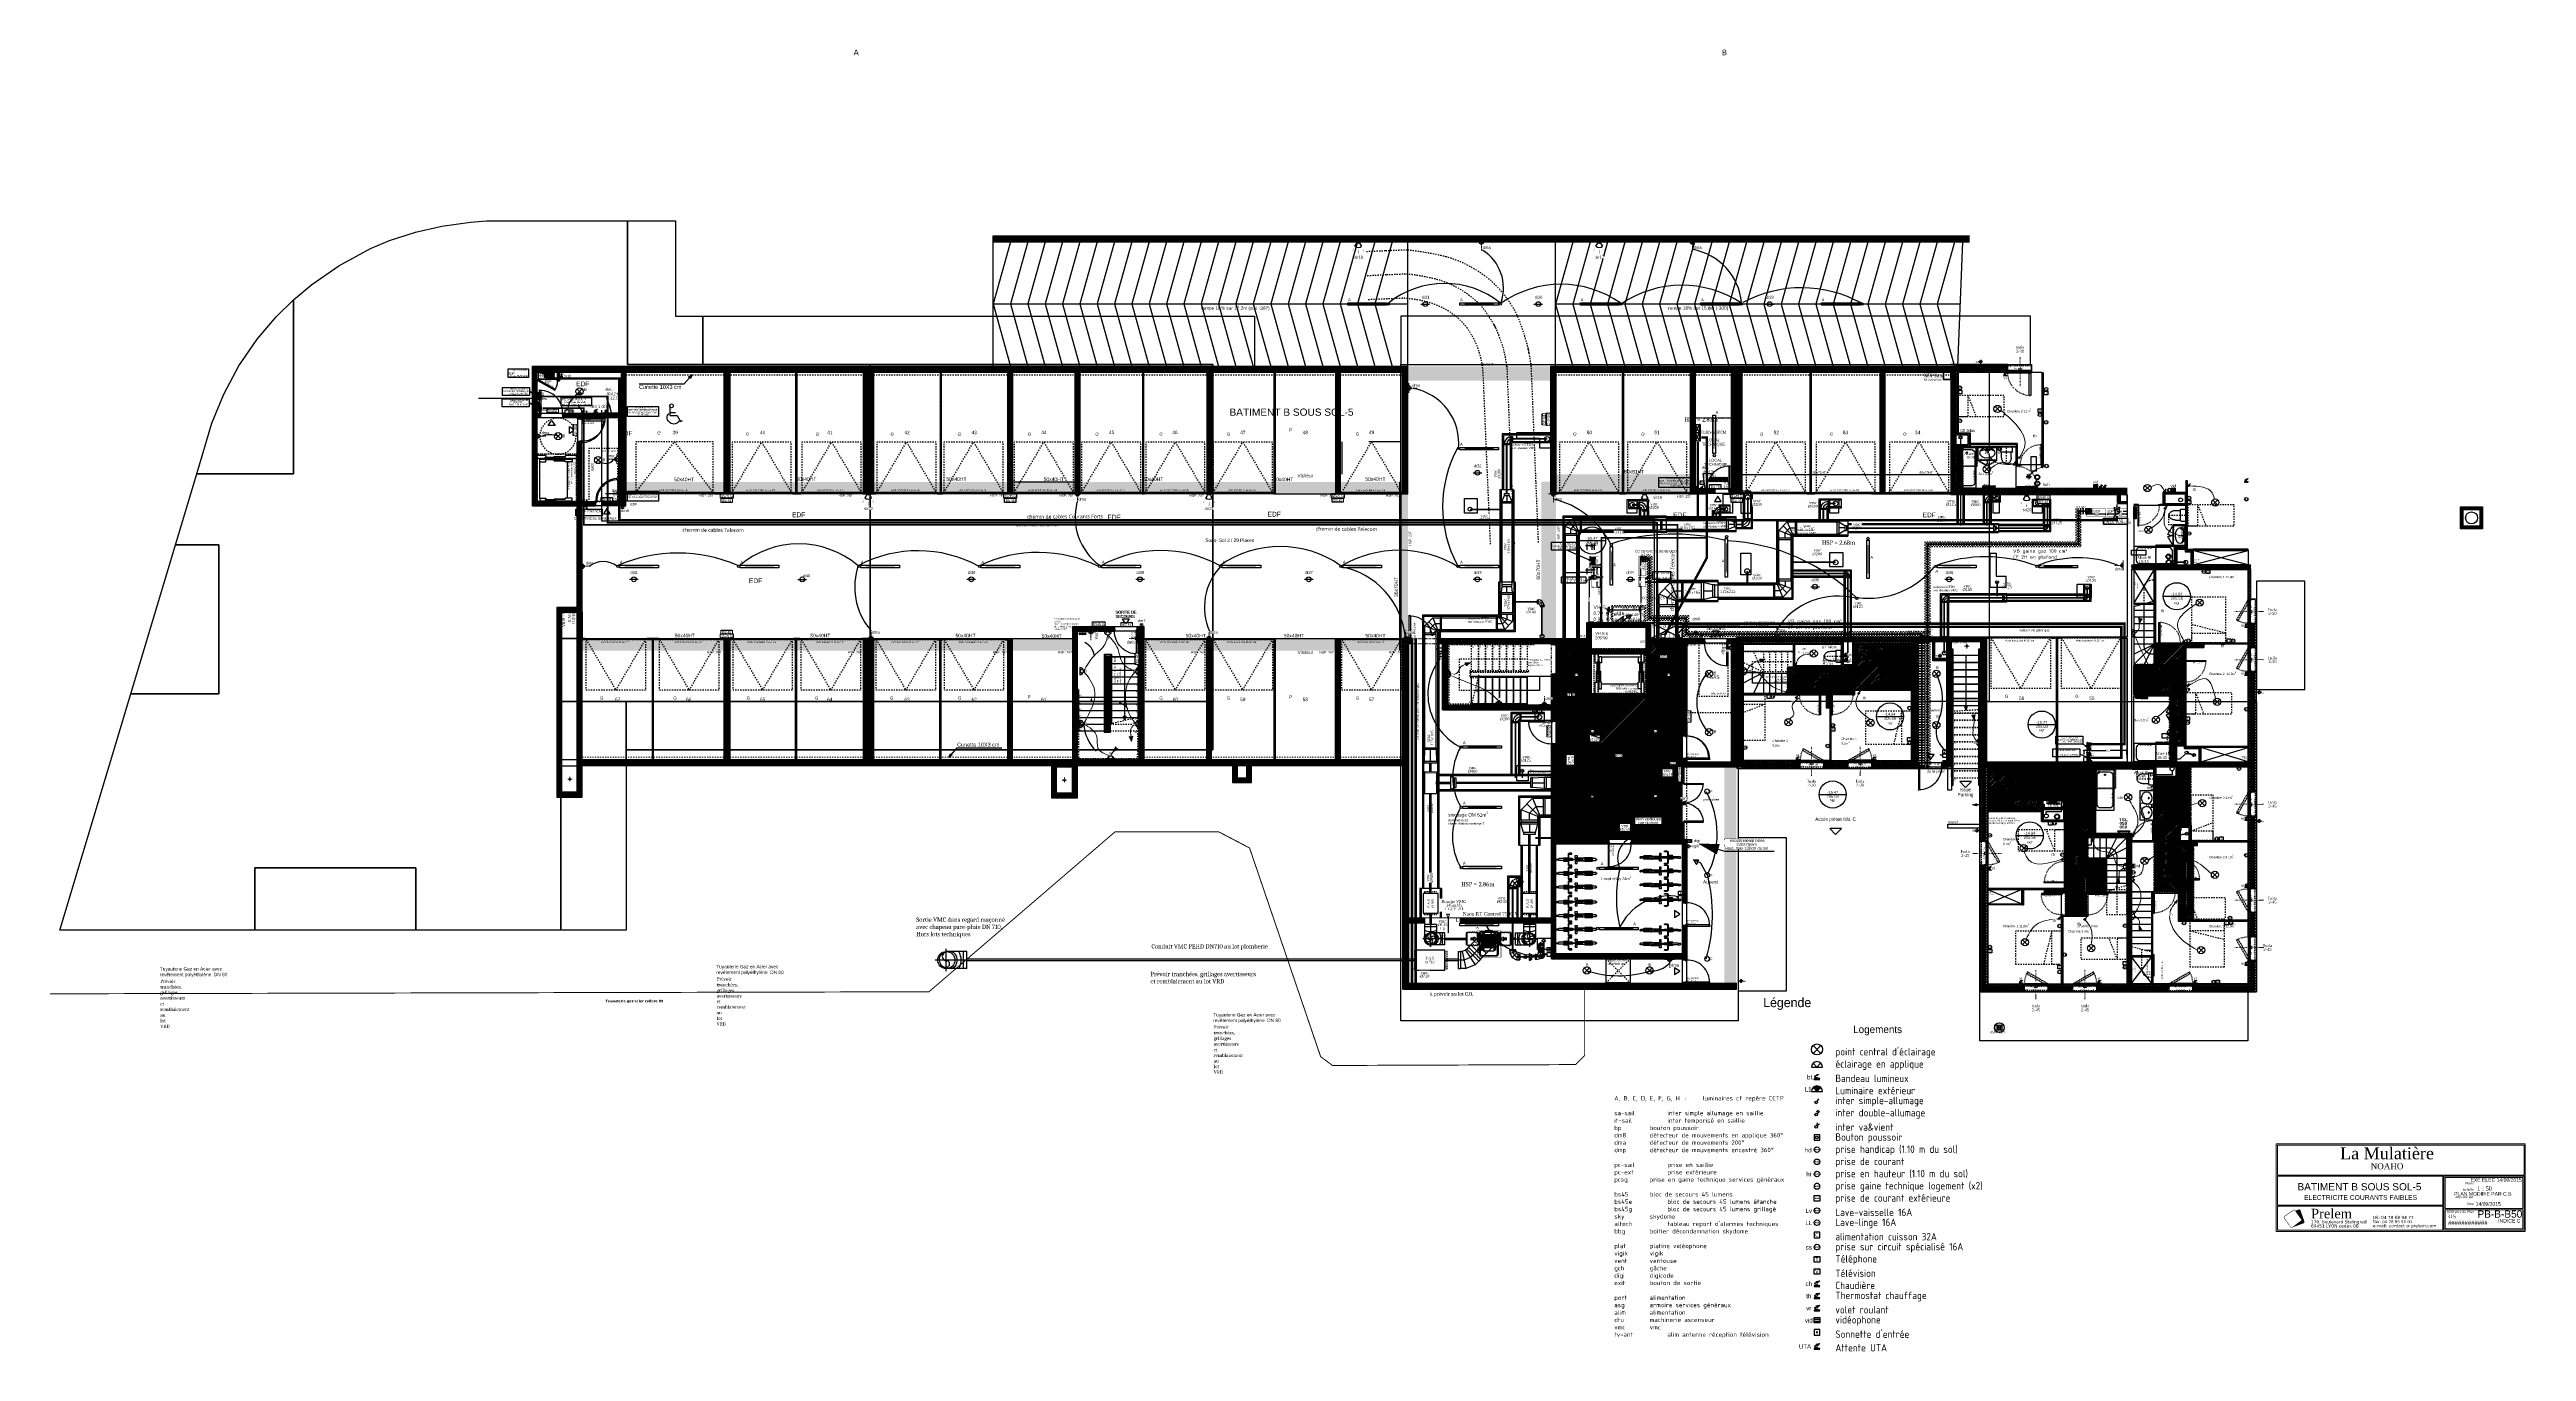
# Model space of a CAD drawing. Header units: centimetres. Extents: x 2811 to 13089, y 820 to 6224.
import ezdxf
from ezdxf.enums import TextEntityAlignment as Align

# ---------------------------------------------------------------- set-up
doc = ezdxf.new("R2010")
doc.units = ezdxf.units.CM
doc.header["$PDMODE"] = 67
for name, pattern in [('ACAD_ISO02W100', [15, 12, -3]), ('ACAD_ISO03W100', [30, 12, -18]), ('prelem_vmc', [0.282222, 0.141111, -0.141111]), ('prlm_ef', [0.165, 0.1, -0.065]), ('prlm_gaz', [36, 24, -3, 0, -3, 0, -3, 0, -3]), ('prlm_vmc', [0.282222, 0.141111, -0.141111]), ('Style de ligne -1', [0.41664, 0.20828, -0.20836]), ('Style de ligne -11', [0.347222, 0.20828, -0.138942]), ('Style de ligne -12', [0.164042, 0.054681, -0.109361]), ('Style de ligne -13', [0.147638, 0.098425, -0.049213]), ('Style de ligne -14', [0.147638, 0.098425, -0.049213]), ('Style de ligne -17', [0.347222, 0.20828, -0.138942]), ('Style de ligne -18', [0.164042, 0.054681, -0.109361]), ('Style de ligne -19', [0.166667, 0.055556, -0.111111]), ('Style de ligne -5', [0.20828, 0.069425, -0.138855]), ('VW-01', [0.41656, 0.20828, -0.20828])]:
    doc.linetypes.add(name, pattern=pattern)
doc.layers.get('0').update_dxf_attribs({"color": 252, "lineweight": 18})
for name, color, linetype in [('01_cote_gen', 4, 'Continuous'), ('01_linteaux', 2, 'Continuous'), ('01_poch_BN', 9, 'Continuous'), ('01_poch_murs', 253, 'Continuous'), ('01_resv', 32, 'Continuous'), ('01_texte', 252, 'Continuous'), ('AA_COTES', 2, 'Continuous'), ('B AmÈnagement intÈrieur_Hatch', 252, 'Continuous'), ('B Aménagement intérieur', 252, 'Continuous'), ('B BATI-équipement-sanitaires', 252, 'Continuous'), ('B faience', 252, 'Style de ligne -11'), ('B Faux plafonds', 252, 'Continuous'), ('B Faux plafonds_Hatch', 252, 'Continuous'), ('B GÈnÈral_Hatch', 252, 'Continuous'), ('B Général', 252, 'Continuous'), ('C ANNOTATIONS-cotation_Hatch', 252, 'Continuous'), ('C ANNOTATIONS-Niveaux', 252, 'Continuous'), ('C ANNOTATIONS-prestations', 252, 'Continuous'), ('C ANNOTATIONS-prestations_Hatch', 252, 'Continuous'), ('C ANNOTATIONS-texte', 252, 'Continuous'), ('C ANNOTATIONS-texte_Hatch', 252, 'Continuous'), ('D SURFACES-shab', 252, 'Continuous'), ('F REMPLISSAGE-vert clair', 252, 'Continuous'), ('F REMPLISSAGE-vert foncé', 252, 'Continuous'), ('MTI900_Alu', 252, 'Continuous'), ('prlm-CHAUFF', 4, 'Continuous'), ('prlm-EAU-EF', 161, 'Continuous'), ('prlm-EAU-EPEXT', 145, 'Continuous'), ('prlm-GT', 242, 'Continuous'), ('prlm-MOD-EL', 190, 'Continuous'), ('prlm-TEXTE', 7, 'Continuous'), ('prlm-VMC', 93, 'Continuous')]:
    doc.layers.add(name, color=color, linetype=linetype)
for name, color, linetype, lineweight in [('prlm-CHAUFF-CONV', 1, 'Continuous', 25), ('prlm-CVC-CHAUFF', 40, 'Continuous', 25), ('prlm-ELEC-BT', 1, 'Continuous', 25), ('prlm-ELEC-CFA', 1, 'Continuous', 25), ('prlm-ELEC-CFO', 1, 'Continuous', 25), ('prlm-ELEC-SSI', 6, 'Continuous', 30), ('prlm-GAZ', 2, 'Continuous', 50), ('prlm-MOD-PB', 2, 'Continuous', 30), ('prlm-TELECOM', 3, 'Continuous', 25), ('prlm-ZCARTOUCHE', 250, 'Continuous', 13), ('RESERAVTION', 5, 'Continuous', 30), ('RESERVATION', 5, 'Continuous', 30)]:
    doc.layers.add(name, color=color, linetype=linetype, lineweight=lineweight)
doc.layers.add('prlm-ZEROPLOT', color=254, linetype='Continuous', plot=False)
doc.layers.get('prlm-CHAUFF').off()
doc.layers.get('prlm-EAU-EF').off()
doc.layers.get('prlm-EAU-EPEXT').off()
doc.styles.add('Arial', font='arial.ttf')
doc.styles.add('ARIAL NA', font='ARIALN.TTF')
doc.styles.add('Book', font='BOOKOS.TTF')
doc.styles.add('CHAUFF', font='trebucbi.ttf', dxfattribs={"height": 0.001})
doc.styles.add('Eurostile', font='Eurosti.TTF')
doc.styles.add('Eurostile (bold)', font='Eurostib.TTF')
doc.styles.add('Eurostile (italic)', font='Eurostib.TTF')
doc.styles.add('prlm-chauff-rad', font='ariblk.ttf', dxfattribs={"height": 12})
doc.styles.add('prlm-eau-ef', font='ariblk.ttf', dxfattribs={"height": 18})
doc.styles.add('prlm-elec-cfa', font='comic.ttf', dxfattribs={"height": 12})
doc.styles.add('prlm-elec-cfo', font='comic.ttf', dxfattribs={"height": 12})
doc.styles.add('prlm-elec-ssi', font='comic.ttf', dxfattribs={"height": 12})
doc.styles.add('prlm-georgia', font='georgia.ttf', dxfattribs={"height": 1.8})
doc.styles.add('prlm-mod', font='cambriaz.ttf', dxfattribs={"height": 18})
doc.styles.add('prlm-narrow', font='swissc.ttf', dxfattribs={"height": 10})
doc.styles.add('prlm-verdana', font='verdana.ttf', dxfattribs={"height": 0.9})
doc.styles.add('prlm-vmc', font='pala.ttf', dxfattribs={"height": 14})
doc.styles.get("Standard").update_dxf_attribs({"font": 'isocp.shx', "height": 15})
doc.styles.add('STYLE2', font='ARIALN.TTF')
doc.dimstyles.new('100é', dxfattribs={"dimtxt": 7.059001, "dimasz": 6.232178, "dimexe": 10, "dimexo": 25, "dimgap": 1, "dimtad": 1, "dimdec": 1, "dimtxsty": 'Eurostile', "dimblk": 'VW_SLASH', "dimblk1": 'VW_SLASH', "dimblk2": 'VW_SLASH', "dimcen": 0, "dimdle": 10, "dimazin": 0, "dimtfac": 1, "dimtdec": 1, "dimtix": 1, "dimtmove": 0, "dimatfit": 0, "dimldrblk": 'VW_FILLEDARROW', "dimfxl": 50.8, "dimfxlon": 1, "dimfrac": 2, "dimtolj": 1, "dimarcsym": 0})
doc.dimstyles.new('JB50', dxfattribs={"dimscale": 0.1, "dimtxt": 150, "dimasz": 15, "dimexe": 0.1, "dimexo": 0.1, "dimgap": 0.09, "dimtad": 1, "dimdec": 1, "dimdsep": 46, "dimtxsty": 'STYLE2', "dimblk1": 'BOND_G', "dimblk2": 'BOND_D', "dimsah": 1, "dimcen": 1.5, "dimdle": 0.01, "dimse1": 1, "dimse2": 1, "dimclrd": 4, "dimclre": 2, "dimclrt": 6, "dimazin": 2, "dimtfac": 2.333333, "dimtdec": 1, "dimtix": 1, "dimtmove": 2, "dimatfit": 3, "dimldrblk": 'BOND_G', "dimfxl": 1, "dimtolj": 1, "dimtzin": 0, "dimarcsym": 0})
doc.dimstyles.new('JB50res', dxfattribs={"dimscale": 0.1, "dimtxt": 120, "dimasz": 12, "dimexe": 0.1, "dimexo": 0.1, "dimgap": 0.09, "dimtad": 1, "dimdec": 1, "dimdsep": 46, "dimtxsty": 'STYLE2', "dimblk1": 'BOND_G', "dimblk2": 'BOND_D', "dimsah": 1, "dimcen": 1.5, "dimdle": 0.01, "dimse1": 1, "dimse2": 1, "dimclrd": 4, "dimclre": 2, "dimclrt": 6, "dimazin": 2, "dimtfac": 2.333333, "dimtdec": 1, "dimtix": 1, "dimtmove": 2, "dimatfit": 3, "dimldrblk": 'BOND_G', "dimfxl": 1, "dimtolj": 1, "dimtzin": 0, "dimarcsym": 0})
pattern_1 = [(45, (0, 0.2205), (-3.5277778, 3.3072917), [])]
pattern_2 = [(45, (0, 0), (2.4253472, -2.6458333), [])]
pattern_3 = [(225, (0, 0), (5.656854, -5.656854), []), (315, (0, 0), (-5.656854, -5.656854), [])]
pattern_4 = [(45, (0, 0), (-5.6568542, 5.6568542), []), (135, (0, 0), (5.6568542, 5.6568542), [])]
pattern_5 = [(-45, (0, 0), (5.656854, 5.656854), []), (45, (0, 0), (5.656854, -5.656854), [])]
pattern_6 = [(135, (0, 0), (-5.656854, -5.656854), []), (225, (0, 0), (-5.656854, 5.656854), [])]
pattern_7 = [(45, (0, 0), (-5.656854, 5.656854), []), (135, (0, 0), (5.656854, 5.656854), [])]
pattern_8 = [(-45, (0, 0), (5.656854, 5.656854), []), (45, (0, 0), (5.656854, -5.656854), [])]
pattern_9 = [(225, (10616.576, 3256.389), (-2.42535, 2.64583), [])]

# ---------------------------------------------------------------- blocks, each defined once
blk = doc.blocks.new('Groupe-1')
at = {"layer": 'B GÈnÈral_Hatch', "linetype": 'Continuous'}
blk.add_hatch(color=250, dxfattribs=at).paths.add_polyline_path([(7277, 3457), (7272, 3441), (7268, 3457)])
at = {"layer": 'C ANNOTATIONS-cotation_Hatch', "linetype": 'Continuous'}
blk.add_hatch(color=250, dxfattribs=at).paths.add_polyline_path([(7130, 3521), (7134, 3536), (7139, 3521)])
at = {"layer": 'B Général', "linetype": 'Continuous'}
for p, q in [((7212, 3704), (7332, 3704)), ((7272, 3704), (7272, 3441)), ((7212, 3676), (7332, 3676)), ((7212, 3648), (7332, 3648)), ((7212, 3620), (7332, 3620)), ((7074, 3536), (7194, 3536)), ((7074, 3508), (7194, 3508)), ((7212, 3592), (7332, 3592)), ((7212, 3564), (7332, 3564)), ((7212, 3536), (7332, 3536)), ((7212, 3508), (7332, 3508)), ((7074, 3480), (7194, 3480)), ((7074, 3452), (7194, 3452)), ((7074, 3424), (7194, 3424)), ((7074, 3396), (7194, 3396)), ((7212, 3480), (7332, 3480)), ((7212, 3452), (7332, 3452))]:
    blk.add_line(p, q, dxfattribs=at)
at = {"layer": 'B Général', "linetype": 'VW-01', "ltscale": 25.4}
for p, q in [((7212, 3426), (7332, 3454)), ((7212, 3424), (7332, 3424)), ((7212, 3396), (7332, 3396))]:
    blk.add_line(p, q, dxfattribs=at)
at = {"layer": 'B Général', "linetype": 'Continuous', "flags": 128}
for points in [[(7332, 3736), (7332, 3276), (7074, 3276), (7074, 3568)], [(7189, 3396), (7189, 3711), (7189, 3711), (7189, 3714), (7218, 3714), (7218, 3427), (7215, 3426), (7215, 3695), (7215, 3695), (7215, 3711), (7191, 3711), (7191, 3396)], [(7332, 3454), (7332, 3704), (7212, 3704), (7212, 3426)], [(7077, 3396), (7077, 3568), (7080, 3568), (7080, 3396)], [(7191, 3396), (7191, 3393), (7212, 3393), (7212, 3390), (7188, 3390), (7188, 3393), (7189, 3393), (7189, 3396)]]:
    blk.add_lwpolyline(points, dxfattribs=at)
blk.add_lwpolyline([(7327, 3736), (7327, 3452), (7329, 3453), (7329, 3736)], close=True, dxfattribs=at)
at = {"layer": 'B Général', "linetype": 'VW-01', "ltscale": 25.4, "flags": 128}
for points in [[(7080, 3396), (7080, 3568), (7077, 3568), (7077, 3396)], [(7080, 3396), (7080, 3289), (7088, 3282), (7326, 3282), (7327, 3452), (7329, 3453), (7329, 3279), (7086, 3279), (7077, 3288), (7077, 3396)]]:
    blk.add_lwpolyline(points, dxfattribs=at)
at = {"layer": 'B Général', "flags": 128}
blk.add_lwpolyline([(7277, 3457), (7272, 3441), (7268, 3457)], close=True, dxfattribs=at)
at = {"layer": 'B Général', "linetype": 'Continuous'}
blk.add_circle((7079, 3281), 3.25, dxfattribs=at)
at = {"layer": 'C ANNOTATIONS-prestations', "char_height": 7.06, "attachment_point": 2, "line_spacing_factor": 0.894142, "style": 'Eurostile'}
for s, insert in [('1', (7321, 3703)), ('2', (7321, 3675)), ('3', (7321, 3647)), ('4', (7321, 3619)), ('18', (7087, 3546)), ('17', (7087, 3518)), ('5', (7321, 3591)), ('6', (7321, 3563)), ('7', (7321, 3535)), ('8', (7321, 3507)), ('16', (7087, 3490)), ('15', (7087, 3462)), ('14', (7087, 3434)), ('13', (7087, 3406)), ('10', (7318, 3451)), ('11', (7318, 3423)), ('12', (7318, 3395)), ('9', (7321, 3479))]:
    blk.add_mtext(s, dxfattribs=dict(at, insert=insert))
blk = doc.blocks.new('Parking Spaces (2D)')
at = {"layer": 'B Général', "linetype": 'Continuous'}
for p, q in [((0, 0), (0, 500)), ((280, 0), (280, 500)), ((280, 0), (280, 500)), ((560, 0), (560, 500)), ((0, 0), (280, 0)), ((280, 0), (560, 0))]:
    blk.add_line(p, q, dxfattribs=at)
at = {"layer": 'B Général', "extrusion": (0, 0, -1), "char_height": 14.1, "attachment_point": 5, "text_direction": (1, 0, 0), "line_spacing_factor": 0.894142, "style": 'Eurostile'}
for s, insert in [('50', (140, 250)), ('51', (420, 250))]:
    blk.add_mtext(s, dxfattribs=dict(at, insert=insert))
blk = doc.blocks.new('Groupe-2-1')
at = {"layer": 'B Général', "linetype": 'VW-01', "ltscale": 25.4}
blk.add_line((70, -115), (-70, -80), dxfattribs=at)
at = {"layer": 'B Général', "linetype": 'VW-01', "ltscale": 25.4, "flags": 128}
for points in [[(-70, 35), (70, 35), (70, -155), (-70, -155)], [(-70, -115), (70, -115), (70, -155), (-70, -155)]]:
    blk.add_lwpolyline(points, close=True, dxfattribs=at)
blk = doc.blocks.new('Lit 140.190')
at = {"layer": 'B Général'}
blk.add_blockref('Groupe-2-1', (0, 0), dxfattribs=at)
blk = doc.blocks.new('PP 80')
at = {"layer": 'B Général', "linetype": 'Continuous', "flags": 128}
for points in [[(-45, 2), (-43, 2), (-43, 0), (-40, 0), (-40, -2), (-45, -2)], [(48, 2), (46, 2), (46, 0), (43, 0), (43, -2), (48, -2), (48, -2), (48, -2), (48, 2), (48, 2)]]:
    blk.add_lwpolyline(points, close=True, dxfattribs=at)
at = {"layer": 'B Général', "flags": 128}
blk.add_lwpolyline([(-43, 2), (-43, 86), (-39, 86), (-39, 2)], close=True, dxfattribs=at)
at = {"layer": 'B Général', "linetype": 'Style de ligne -18', "ltscale": 25.4, "flags": 128}
blk.add_lwpolyline([(46, 2), (45, 13), (43, 24), (40, 34), (35, 44), (28, 53), (21, 61), (13, 68), (4, 74), (-6, 79), (-17, 83), (-28, 85), (-39, 86)], dxfattribs=at)
at = {"layer": 'C ANNOTATIONS-prestations', "insert": (-37, 32), "char_height": 5.88, "attachment_point": 1, "rotation": 90, "line_spacing_factor": 0.894142, "style": 'Eurostile'}
blk.add_mtext('PP 83 x 204', dxfattribs=at)
blk = doc.blocks.new('200_wc-2')
at = {"layer": 'B Général', "linetype": 'Continuous'}
for p, q in [((-25, 0), (25, 0)), ((-25, -20), (-25, 0)), ((25, -20), (25, 0)), ((-20, -44), (-20, -22)), ((20, -44), (20, -22))]:
    blk.add_line(p, q, dxfattribs=at)
at = {"layer": 'B Général', "linetype": 'Continuous', "flags": 128}
blk.add_lwpolyline([(-25, -20), (-25, -21), (-25, -21), (-25, -21), (-24, -21), (-24, -22), (-23, -22), (-23, -22), (23, -22), (24, -22), (24, -22), (24, -22), (24, -21), (25, -21), (25, -21), (25, -20), (25, -20), (25, -20)], dxfattribs=at)
for points in [[(-20, -44), (-20, -44, 0.036537), (-19, -50, 0.035337), (-18, -55), (-18, -55, 0.041299), (-16, -59), (-16, -59), (-16, -59, 0.041783), (-14, -63, 0.053503), (-11, -66), (-11, -66, 0.054816), (-7, -69), (-7, -69, 0.063755), (-4, -70), (-4, -70, 0.064897), (0, -71)], [(0, -71, 0.064897), (4, -70), (4, -70, 0.063726), (7, -69), (7, -69, 0.054816), (11, -66), (11, -66, 0.053503), (14, -63, 0.041783), (16, -59), (16, -59), (16, -59, 0.041299), (18, -55), (18, -55, 0.035337), (19, -50, 0.036556), (20, -44)]]:
    blk.add_lwpolyline(points, format="xyb", dxfattribs=at)
at = {"layer": 'B Général', "linetype": 'Continuous'}
for centre, start, end in [((-25, 0), 90, 180), ((25, 0), 0, 90)]:
    blk.add_arc(centre, 0.1, start, end, dxfattribs=at)
blk = doc.blocks.new('WC-plan')
at = {"layer": 'B Général', "linetype": 'VW-01', "ltscale": 25.4, "flags": 128}
blk.add_lwpolyline([(-32.5, -4), (-32.5, -75), (-72.5, -75), (-72.5, -4)], close=True, dxfattribs=at)
at = {"layer": 'B Général', "xscale": -1, "rotation": 180}
blk.add_blockref('200_wc-2', (-32.6, -74.9), dxfattribs=at)
blk = doc.blocks.new('Groupe-3-1')
at = {"layer": 'B Général', "linetype": 'Style de ligne -19', "ltscale": 25.4}
for p, q in [((-23, -29), (-36, -29)), ((-29, -36), (-29, -23))]:
    blk.add_line(p, q, dxfattribs=at)
at = {"layer": 'B Général', "linetype": 'Style de ligne -19', "ltscale": 25.4, "flags": 128}
for points in [[(-40, -40), (-40, 40), (40, 40), (40, -40)], [(-38, -38), (-38, 38), (38, 38), (38, -38)]]:
    blk.add_lwpolyline(points, close=True, dxfattribs=at)
at = {"layer": 'B Général', "linetype": 'Style de ligne -19', "ltscale": 25.4}
for radius in [4, 3]:
    blk.add_circle((-29, -29), radius, dxfattribs=at)
blk = doc.blocks.new('Douche pointillée')
at = {"layer": 'B Général'}
blk.add_blockref('Groupe-3-1', (0, 0), dxfattribs=at)
blk = doc.blocks.new('Baignoire 75_170')
at = {"layer": 'B faience', "lineweight": 18, "flags": 128}
blk.add_lwpolyline([(-85, 38), (-85, -38), (86, -38)], dxfattribs=at)
at = {"layer": 'B Général', "linetype": 'Continuous', "flags": 128}
blk.add_lwpolyline([(-84, -36), (-84, 38), (86, 38), (86, -36)], close=True, dxfattribs=at)
blk.add_lwpolyline([(-74, -18), (-74, 20, -0.379059), (-60, 34), (62, 34, -0.377778), (76, 20), (76, -18, -0.374545), (62, -32), (-60, -32, -0.392593), (-74, -18)], format="xyb", close=True, dxfattribs=at)
at = {"layer": 'B Général', "linetype": 'Continuous'}
blk.add_circle((-62, 1), 2.5, dxfattribs=at)
at = {"layer": 'B Général'}
blk.add_blockref('Douche pointillée', (-44, 4), dxfattribs=at)
at = {"layer": 'C ANNOTATIONS-prestations', "insert": (62, 27), "char_height": 4.71, "width": 80, "attachment_point": 9, "line_spacing_factor": 0.894142, "style": 'Eurostile'}
blk.add_mtext('Baignoire 170x75', dxfattribs=at)
blk = doc.blocks.new('Lave Linge')
at = {"layer": 'B Général', "linetype": 'Style de ligne -13', "ltscale": 25.4, "flags": 128}
blk.add_lwpolyline([(-29, 30), (-29, 36), (31, 36), (31, 30)], dxfattribs=at)
blk.add_lwpolyline([(-29, 30), (31, 30), (31, -30), (-29, -30)], close=True, dxfattribs=at)
at = {"layer": 'B Général', "insert": (0, 0), "char_height": 7.06, "attachment_point": 5, "line_spacing_factor": 0.894142, "style": 'Eurostile'}
blk.add_mtext('LL', dxfattribs=at)
blk = doc.blocks.new('Lit 90.190')
at = {"layer": 'B Général', "linetype": 'VW-01', "ltscale": 25.4}
blk.add_line((45, 55), (-45, 20), dxfattribs=at)
at = {"layer": 'B Général', "linetype": 'VW-01', "ltscale": 25.4, "flags": 128}
for points in [[(-45, 95), (45, 95), (45, -95), (-45, -95)], [(-45, 95), (45, 95), (45, 55), (-45, 55)]]:
    blk.add_lwpolyline(points, close=True, dxfattribs=at)
blk = doc.blocks.new('Groupe-4-1')
at = {"layer": 'B Général', "linetype": 'Continuous'}
for centre, major_axis, ratio in [((0, -24), (32, 0), 0.65625), ((0, -17), (2.5, 0), 1), ((0, -7), (1.5, 0), 1)]:
    blk.add_ellipse(centre, major_axis=major_axis, ratio=ratio, dxfattribs=at)
for points in [[(-31, -18), (-21, -11), (-10, -11), (-5, -11), (0, -11)], [(31, -18), (21, -11), (10, -11), (5, -11), (0, -11)]]:
    blk.add_open_spline(points, degree=2, knots=[0, 0, 0, 1, 1, 2, 2, 2], dxfattribs=at)
blk.add_open_spline([(-30, -18), (-31, -18), (-31, -18)], degree=2, dxfattribs=at)
blk = doc.blocks.new('meuble vasque 80x60')
at = {"layer": 'B BATI-équipement-sanitaires', "linetype": 'Style de ligne -13', "ltscale": 25.4, "flags": 128}
for points in [[(-40, -3), (40, -3), (40, -53), (-40, -53)], [(-40, -56), (-5, -76), (-5, -75), (-39, -55)], [(40, -56), (5, -76), (5, -75), (39, -55)]]:
    blk.add_lwpolyline(points, close=True, dxfattribs=at)
at = {"layer": 'B BATI-équipement-sanitaires', "linetype": 'Style de ligne -13', "ltscale": 25.4}
for centre, start, end in [((-40, -56), 330, 0), ((40, -56), 180, 210)]:
    blk.add_arc(centre, 40, start, end, dxfattribs=at)
at = {"layer": 'B Général', "flags": 128}
blk.add_lwpolyline([(-40, 0), (40, 0), (40, -55), (-40, -55)], close=True, dxfattribs=at)
at = {"layer": 'B Général'}
blk.add_blockref('Groupe-4-1', (0, 0), dxfattribs=at)
at = {"layer": 'C ANNOTATIONS-prestations', "insert": (40, -53), "char_height": 4.71, "width": 80, "attachment_point": 9, "line_spacing_factor": 0.894142, "style": 'Eurostile'}
blk.add_mtext('meuble vasque 80x55', dxfattribs=at)
blk = doc.blocks.new('Sèche-serviette')
at = {"layer": 'B GÈnÈral_Hatch', "linetype": 'Continuous'}
h = blk.add_hatch(dxfattribs=at)
h.set_pattern_fill('H_BARDAGE V 150', color=256, style=0, pattern_type=2)
h.set_pattern_definition([(90, (0, 3.493), (17, 0), [])])
h.paths.add_polyline_path([(-25, 8.4925), (25, 8.4925), (25, -1.5075), (-25, -1.5075)])
at = {"layer": 'B Général', "linetype": 'Continuous', "flags": 128}
blk.add_lwpolyline([(-25, 8.4925), (25, 8.4925), (25, -1.5075), (-25, -1.5075)], close=True, dxfattribs=at)
at = {"layer": 'C ANNOTATIONS-prestations', "insert": (25, -8.4925), "char_height": 4.706, "width": 50, "attachment_point": 9, "line_spacing_factor": 0.894142, "style": 'Eurostile'}
blk.add_mtext('SS 50x10', dxfattribs=at)
blk = doc.blocks.new('Groupe-5-1')
at = {"layer": 'B AmÈnagement intÈrieur_Hatch', "linetype": 'Continuous'}
blk.add_hatch(color=250, dxfattribs=at).paths.add_polyline_path([(9877, 3634), (9878, 3639), (9880, 3634)])
at = {"layer": 'B Aménagement intérieur', "linetype": 'VW-01', "ltscale": 25.4}
for p, q in [((9923, 3639), (9881, 3726)), ((9923, 3726), (9923, 3641)), ((9948, 3726), (9948, 3641)), ((9973, 3726), (9973, 3641)), ((9998, 3726), (9998, 3641)), ((10023, 3726), (10023, 3641)), ((9923, 3639), (9838, 3680))]:
    blk.add_line(p, q, dxfattribs=at)
at = {"layer": 'B Aménagement intérieur', "linetype": 'Continuous'}
for p, q in [((9923, 3639), (9838, 3594)), ((9923, 3639), (9881, 3551)), ((9923, 3639), (9915, 3639)), ((9923, 3636), (9923, 3642)), ((9923, 3636), (9923, 3551)), ((9948, 3636), (9948, 3551)), ((9973, 3636), (9973, 3551)), ((9998, 3636), (9998, 3551)), ((10023, 3636), (10023, 3551))]:
    blk.add_line(p, q, dxfattribs=at)
at = {"layer": 'B Aménagement intérieur', "linetype": 'VW-01', "ltscale": 25.4, "flags": 128}
blk.add_lwpolyline([(9923, 3639), (9838, 3639), (9838, 3726), (10048, 3726), (10048, 3641), (9923, 3641)], close=True, dxfattribs=at)
at = {"layer": 'B Aménagement intérieur', "linetype": 'Continuous', "flags": 128}
blk.add_lwpolyline([(9838, 3639), (9923, 3639), (9923, 3636), (10023, 3636), (10023, 3551), (9838, 3551)], close=True, dxfattribs=at)
at = {"layer": 'B Aménagement intérieur', "flags": 128}
blk.add_lwpolyline([(9877, 3634), (9878, 3639), (9880, 3634)], close=True, dxfattribs=at)
at = {"layer": 'B Aménagement intérieur', "linetype": 'VW-01', "ltscale": 25.4, "flags": 128}
blk.add_lwpolyline([(9878, 3639), (9878, 3684), (10048, 3684)], dxfattribs=at)
at = {"layer": 'B Aménagement intérieur', "linetype": 'Continuous', "flags": 128}
blk.add_lwpolyline([(10023, 3594), (9878, 3594), (9878, 3639)], dxfattribs=at)
at = {"layer": 'C ANNOTATIONS-prestations', "char_height": 4.71, "attachment_point": 1, "line_spacing_factor": 0.894142, "style": 'Eurostile'}
for s, insert in [('9', (9863, 3725)), ('10', (9915, 3726)), ('11', (9940, 3726)), ('12', (9965, 3726)), ('13', (9990, 3726)), ('14', (10015, 3726)), ('15', (10040, 3726)), ('16', (10065, 3726)), ('8', (9838, 3667)), ('7', (9838, 3638)), ('6', (9838, 3558)), ('5', (9919, 3558)), ('4', (9941, 3558)), ('3', (9967, 3558)), ('2', (9993, 3558)), ('1', (10019, 3558))]:
    blk.add_mtext(s, dxfattribs=dict(at, insert=insert))
at = {"layer": 'C ANNOTATIONS-prestations', "insert": (10023, 3624), "char_height": 7.06, "width": 100, "attachment_point": 3, "line_spacing_factor": 0.894142, "style": 'Eurostile'}
blk.add_mtext('16hauteur de 17,3cm\\Pgiron 25cm\\Plargeur 85cm', dxfattribs=at)
blk = doc.blocks.new('Groupe-6-1')
at = {"layer": 'B Faux plafonds_Hatch', "linetype": 'Continuous'}
h = blk.add_hatch(dxfattribs=at)
h.set_pattern_fill('F_P__SOFFITE', color=256, style=0, pattern_type=2)
h.set_pattern_definition(pattern_1)
h.paths.add_polyline_path([(10023, 3661), (10295, 3661), (10295, 3551), (10023, 3551)])
at = {"layer": 'B GÈnÈral_Hatch', "linetype": 'Continuous'}
h = blk.add_hatch(dxfattribs=at)
h.set_pattern_fill('F_P__SOFFITE', color=256, style=0, pattern_type=2)
h.set_pattern_definition(pattern_1)
h.paths.add_polyline_path([(10301, 3756), (10537, 3756), (10537, 3568), (10301, 3568)])
at = {"layer": 'B Faux plafonds', "linetype": 'VW-01', "ltscale": 25.4, "flags": 128}
blk.add_lwpolyline([(10023, 3661), (10295, 3661), (10295, 3551), (10023, 3551)], close=True, dxfattribs=at)
at = {"layer": 'B Général', "linetype": 'Continuous'}
for p, q in [((10048, 3661), (10048, 3756)), ((10048, 3661), (10048, 3756)), ((10053, 3666), (10053, 3756)), ((10053, 3666), (10053, 3756)), ((10246, 3661), (10246, 3766)), ((10255, 3670), (10255, 3766)), ((10292, 3766), (10292, 3670)), ((10301, 3766), (10301, 3661)), ((10048, 3661), (10055, 3661)), ((10048, 3661), (10055, 3661)), ((10053, 3666), (10055, 3666)), ((10053, 3666), (10055, 3666)), ((10055, 3661), (10055, 3666)), ((10148, 3666), (10246, 3666)), ((10148, 3666), (10246, 3666)), ((10148, 3661), (10148, 3666)), ((10148, 3661), (10246, 3661)), ((10148, 3661), (10246, 3661)), ((10296, 3661), (10246, 3661)), ((10292, 3670), (10255, 3670)), ((9838, 3551), (10069, 3551)), ((9838, 3551), (10069, 3551)), ((9838, 3546), (9838, 3551)), ((9838, 3546), (10069, 3546)), ((9838, 3546), (10069, 3546)), ((10069, 3546), (10069, 3551)), ((10162, 3551), (10203, 3551)), ((10162, 3551), (10203, 3551)), ((10162, 3546), (10162, 3551)), ((10162, 3546), (10203, 3546)), ((10162, 3546), (10198, 3546)), ((10198, 3546), (10198, 3273)), ((10198, 3546), (10198, 3273)), ((10203, 3546), (10203, 3551)), ((10203, 3546), (10203, 3273)), ((10203, 3546), (10203, 3273)), ((10296, 3568), (10296, 3551)), ((10296, 3568), (10296, 3551)), ((10296, 3568), (10301, 3568)), ((10296, 3546), (10296, 3551)), ((10296, 3546), (10301, 3546)), ((10296, 3546), (10301, 3546)), ((10301, 3568), (10301, 3546)), ((10537, 3568), (10301, 3568)), ((10301, 3563), (10301, 3546)), ((10537, 3563), (10301, 3563)), ((10537, 3568), (10537, 3563))]:
    blk.add_line(p, q, dxfattribs=at)
at = {"layer": 'B Général', "linetype": 'Continuous', "flags": 128}
blk.add_lwpolyline([(9838, 3756), (10048, 3756), (10048, 3726), (9838, 3726)], close=True, dxfattribs=at)
at = {"layer": 'B Général', "linetype": 'VW-01', "ltscale": 25.4, "flags": 128}
blk.add_lwpolyline([(10301, 3756), (10537, 3756), (10537, 3568), (10301, 3568)], close=True, dxfattribs=at)
at = {"layer": 'D SURFACES-shab', "flags": 128}
for points in [[(10053, 3756), (10246, 3756), (10246, 3666), (10053, 3666)], [(10301, 3756), (10537, 3756), (10537, 3568), (10301, 3568)], [(10296, 3551), (10296, 3661), (10023, 3661), (10023, 3551)], [(9838, 3546), (10198, 3546), (10198, 3273), (9838, 3273)], [(10203, 3546), (10203, 3273), (10537, 3274), (10537, 3564), (10300, 3563), (10300, 3546)]]:
    blk.add_lwpolyline(points, close=True, dxfattribs=at)
at = {"layer": 'F REMPLISSAGE-vert clair'}
for p, q in [((10248, 3663), (10248, 3766)), ((10249, 3665), (10249, 3766)), ((10249, 3665), (10249, 3766)), ((10297, 3766), (10297, 3665)), ((10297, 3766), (10297, 3665)), ((10299, 3766), (10299, 3663)), ((10299, 3663), (10248, 3663)), ((10297, 3665), (10249, 3665)), ((10297, 3665), (10249, 3665)), ((10537, 3567), (10301, 3567)), ((10537, 3565), (10301, 3565))]:
    blk.add_line(p, q, dxfattribs=at)
at = {"layer": 'F REMPLISSAGE-vert clair', "linetype": 'Continuous'}
for p, q in [((10255, 3670), (10255, 3766)), ((10292, 3766), (10292, 3670)), ((10292, 3670), (10255, 3670))]:
    blk.add_line(p, q, dxfattribs=at)
at = {"layer": 'F REMPLISSAGE-vert foncé', "linetype": 'Continuous'}
for p, q in [((10246, 3661), (10246, 3766)), ((10301, 3766), (10301, 3661)), ((10296, 3661), (10246, 3661)), ((10537, 3568), (10301, 3568)), ((10537, 3563), (10301, 3563))]:
    blk.add_line(p, q, dxfattribs=at)
at = {"layer": 'F REMPLISSAGE-vert foncé'}
for p, q in [((10248, 3663), (10248, 3766)), ((10299, 3766), (10299, 3663)), ((10299, 3663), (10248, 3663)), ((10537, 3567), (10301, 3567)), ((10537, 3565), (10301, 3565))]:
    blk.add_line(p, q, dxfattribs=at)
at = {"layer": 'B Aménagement intérieur'}
for name, p, rotation in [('Sèche-serviette', (10388, 3577), 180), ('Lit 140.190', (10382, 3409), 90)]:
    blk.add_blockref(name, p, dxfattribs=dict(at, rotation=rotation))
at = {"layer": 'B Général'}
for name, p in [('Groupe-5-1', (0, 0)), ('meuble vasque 80x60', (10407, 3756)), ('Lit 90.190', (9883, 3451))]:
    blk.add_blockref(name, p, dxfattribs=at)
for name, p, rotation in [('WC-plan', (10171, 3739), 90), ('Lave Linge', (10331, 3727), 270), ('PP 80', (10117, 3549), 180)]:
    blk.add_blockref(name, p, dxfattribs=dict(at, rotation=rotation))
at = {"layer": 'B Général', "xscale": -1}
for name, p, rotation in [('Baignoire 75_170', (10499, 3671), 90), ('PP 80', (10100, 3664), 180), ('PP 80', (10298, 3616), 90), ('PP 80', (10248, 3549), 180)]:
    blk.add_blockref(name, p, dxfattribs=dict(at, rotation=rotation))
at = {"layer": 'C ANNOTATIONS-texte', "char_height": 9.41, "attachment_point": 1, "line_spacing_factor": 0.894142, "style": 'Eurostile'}
for s, insert in [('wc\\P1,7m{\\H0.6667x;\\S2^ ;}', (10084, 3742)), ('dgt\\P2,9m{\\H0.6667x;\\S2^ ;}', (10159, 3635)), ('sdb\\P4,4m{\\H0.6667x;\\S2^ ;}', (10360, 3658)), ('Chambre 2\\P9,8m{\\H0.6667x;\\S2^ ;}', (9960, 3360))]:
    blk.add_mtext(s, dxfattribs=dict(at, insert=insert))
at = {"layer": 'C ANNOTATIONS-texte', "insert": (10246, 3368), "char_height": 9.41, "width": 184.62, "attachment_point": 1, "line_spacing_factor": 0.894142, "style": 'Eurostile'}
blk.add_mtext('Chambre 1\\P9,5m{\\H0.6667x;\\S2^ ;}', dxfattribs=at)
blk = doc.blocks.new('double vasque')
at = {"layer": 'B Général', "flags": 128}
blk.add_lwpolyline([(-50, 30), (70, 30), (70, -30), (-50, -30)], close=True, dxfattribs=at)
at = {"layer": 'B Général'}
for centre, major_axis, ratio in [((-20, 0.9), (25, 0), 0.9), ((40, 0.9), (25, 0), 0.9), ((-20, -7.52), (2.5, 0), 1), ((40, -7.52), (2.5, 0), 1)]:
    blk.add_ellipse(centre, major_axis=major_axis, ratio=ratio, dxfattribs=at)
at = {"layer": 'C ANNOTATIONS-prestations', "insert": (60, -30), "char_height": 4.706, "width": 104, "attachment_point": 9, "line_spacing_factor": 0.894142, "style": 'Eurostile'}
blk.add_mtext('meuble double vasque 120x60', dxfattribs=at)
blk = doc.blocks.new('Groupe-8-1')
at = {"layer": 'B Général', "linetype": 'Continuous'}
for p, q in [((11449, 2458), (11534, 2346)), ((11449, 2346), (11534, 2458))]:
    blk.add_line(p, q, dxfattribs=at)
at = {"layer": 'B Général', "linetype": 'Continuous', "flags": 128}
for points in [[(11539, 2468), (11542, 2468), (11542, 2378), (11539, 2378)], [(11534, 2458), (11539, 2458), (11539, 2346), (11534, 2346)]]:
    blk.add_lwpolyline(points, close=True, dxfattribs=at)
at = {"layer": 'B Général', "insert": (11452, 2398), "char_height": 7.06, "attachment_point": 1, "rotation": 90, "line_spacing_factor": 0.894142, "style": 'Eurostile'}
blk.add_mtext('Pl.', dxfattribs=at)
at = {"layer": 'C ANNOTATIONS-prestations', "insert": (11465, 2398), "char_height": 4.71, "attachment_point": 4, "rotation": 90, "line_spacing_factor": 0.894142, "style": 'Eurostile'}
blk.add_mtext('85*110', dxfattribs=at)
blk = doc.blocks.new('Groupe-9-1')
at = {"layer": 'B Général', "linetype": 'Continuous'}
for p, q in [((11534, 2701), (11449, 2701)), ((11534, 2674), (11449, 2674)), ((11534, 2728), (11534, 2479)), ((11534, 2647), (11449, 2647)), ((11534, 2620), (11449, 2620)), ((11534, 2593), (11449, 2593)), ((11534, 2566), (11449, 2566)), ((11534, 2539), (11449, 2539)), ((11534, 2512), (11449, 2512)), ((11534, 2485), (11510, 2485))]:
    blk.add_line(p, q, dxfattribs=at)
at = {"layer": 'B Général', "linetype": 'Continuous', "flags": 128}
blk.add_lwpolyline([(11449, 2503), (11449, 2728), (11534, 2728)], dxfattribs=at)
at = {"layer": 'B Général', "linetype": 'VW-01', "ltscale": 25.4, "flags": 128}
blk.add_lwpolyline([(11449, 2346), (11449, 2502), (11534, 2478), (11534, 2346)], close=True, dxfattribs=at)
at = {"layer": 'C ANNOTATIONS-prestations', "linetype": 'VW-01', "ltscale": 25.4}
blk.add_open_spline([(11492, 2490), (11492, 2453), (11492, 2416), (11491, 2372), (11534, 2374)], degree=2, knots=[0, 0, 0, 1, 1, 2, 2, 2], dxfattribs=at)
at = {"layer": 'C ANNOTATIONS-prestations', "char_height": 4.71, "attachment_point": 1, "line_spacing_factor": 0.894142, "style": 'Eurostile'}
for s, insert, width in [('1', (11449, 2728), 8.83), ('2', (11449, 2701), 8.83), ('3', (11449, 2674), 8.83), ('4', (11449, 2647), 8.83), ('5', (11449, 2620), 22.42), ('6', (11449, 2593), 22.92), ('7', (11449, 2566), 22.92), ('8', (11449, 2539), 22.92), ('9', (11449, 2512), 22.92)]:
    blk.add_mtext(s, dxfattribs=dict(at, insert=insert, width=width))
blk = doc.blocks.new('Groupe-10-1')
at = {"layer": 'B Faux plafonds_Hatch', "linetype": 'Continuous'}
h = blk.add_hatch(dxfattribs=at)
h.set_pattern_fill('F_P__SOFFITE', color=256, style=0, pattern_type=2)
h.set_pattern_definition(pattern_1)
h.paths.add_polyline_path([(11643, 2728), (11643, 3006), (11698, 3006), (11698, 3247), (11643, 3247), (11643, 3198), (11543, 3198), (11543, 2728)])
h = blk.add_hatch(dxfattribs=at)
h.set_pattern_fill('F_P__SOFFITE', color=256, style=0, pattern_type=2)
h.set_pattern_definition(pattern_1)
h.paths.add_polyline_path([(11648, 2606), (11708, 2606), (11708, 2921), (11648, 2921)])
at = {"layer": 'B Aménagement intérieur', "linetype": 'Continuous'}
for p, q in [((11534, 2463), (11534, 2728)), ((11539, 2728), (11534, 2728)), ((11534, 2463), (11534, 2728)), ((11539, 2458), (11539, 2728)), ((11539, 2715), (11539, 2728)), ((11539, 2458), (11539, 2710)), ((11934, 2611), (11646, 2611)), ((11934, 2606), (11646, 2606)), ((11934, 2606), (11646, 2606)), ((11934, 2611), (11651, 2611)), ((11534, 2463), (11449, 2463)), ((11534, 2463), (11449, 2463)), ((11539, 2458), (11449, 2458)), ((11539, 2458), (11449, 2458))]:
    blk.add_line(p, q, dxfattribs=at)
at = {"layer": 'B Faux plafonds', "linetype": 'VW-01', "ltscale": 25.4, "flags": 128}
for points in [[(11643, 2728), (11643, 3006), (11698, 3006), (11698, 3247), (11643, 3247), (11643, 3198), (11543, 3198), (11543, 2728)], [(11648, 2606), (11708, 2606), (11708, 2921), (11648, 2921)]]:
    blk.add_lwpolyline(points, close=True, dxfattribs=at)
at = {"layer": 'B Général', "linetype": 'Continuous'}
for p, q in [((11543, 3198), (11543, 2941)), ((11543, 3198), (11543, 2941)), ((11548, 3198), (11548, 2941)), ((11548, 3198), (11548, 2941)), ((11643, 2941), (11643, 3006)), ((11643, 3006), (11648, 3006)), ((11652, 2941), (11652, 2997)), ((11652, 2997), (11689, 2997)), ((11655, 3006), (11698, 3006)), ((11689, 2997), (11689, 2941)), ((11698, 3006), (11698, 2941)), ((11449, 2941), (11450, 2941)), ((11449, 2941), (11450, 2941)), ((11449, 2936), (11450, 2936)), ((11449, 2936), (11450, 2936)), ((11450, 2936), (11450, 2941)), ((11543, 2941), (11548, 2941)), ((11543, 2941), (11543, 2941)), ((11543, 2936), (11543, 2941)), ((11543, 2936), (11548, 2936)), ((11543, 2936), (11548, 2936)), ((11548, 2936), (11548, 2941)), ((11548, 2941), (11548, 2941)), ((11641, 2941), (11643, 2941)), ((11641, 2941), (11643, 2941)), ((11641, 2936), (11641, 2941)), ((11641, 2936), (11643, 2936)), ((11641, 2936), (11643, 2936)), ((11643, 2921), (11643, 2869)), ((11643, 2921), (11643, 2869)), ((11648, 2921), (11648, 2869)), ((11648, 2921), (11648, 2869)), ((11723, 2941), (11934, 2941)), ((11723, 2941), (11934, 2941)), ((11723, 2936), (11934, 2936)), ((11723, 2936), (11934, 2936)), ((11643, 2869), (11648, 2869)), ((11643, 2776), (11643, 2606)), ((11643, 2776), (11643, 2715)), ((11643, 2776), (11648, 2776)), ((11648, 2776), (11648, 2611)), ((11648, 2776), (11648, 2611)), ((11539, 2723), (11539, 2728)), ((11632, 2728), (11643, 2728)), ((11632, 2728), (11643, 2728)), ((11632, 2723), (11632, 2728)), ((11632, 2723), (11643, 2723)), ((11632, 2723), (11643, 2723)), ((11643, 2710), (11643, 2606))]:
    blk.add_line(p, q, dxfattribs=at)
at = {"layer": 'D SURFACES-shab', "flags": 128}
for points in [[(11543, 2941), (11543, 3237), (11301, 3237), (11301, 2971), (11449, 2971), (11449, 2941)], [(11934, 2941), (11934, 3247), (11643, 3247), (11643, 3198), (11548, 3198), (11548, 2941), (11643, 2941), (11643, 3006), (11698, 3006), (11698, 2941)], [(11643, 2728), (11449, 2728), (11449, 2936), (11643, 2936)], [(11648, 2921), (11648, 2611), (11934, 2611), (11934, 2936), (11723, 2936), (11723, 2921)], [(11539, 2723), (11643, 2723), (11643, 2606), (11934, 2606), (11934, 2346), (11539, 2346), (11449, 2346), (11449, 2458), (11539, 2458)]]:
    blk.add_lwpolyline(points, close=True, dxfattribs=at)
at = {"layer": 'F REMPLISSAGE-vert clair'}
for p, q in [((11645, 2941), (11645, 3004)), ((11645, 3004), (11697, 3004)), ((11647, 2941), (11647, 3002)), ((11647, 2941), (11647, 3002)), ((11647, 3002), (11695, 3002)), ((11647, 3002), (11695, 3002)), ((11695, 3002), (11695, 2941)), ((11695, 3002), (11695, 2941)), ((11697, 3004), (11697, 2941))]:
    blk.add_line(p, q, dxfattribs=at)
at = {"layer": 'F REMPLISSAGE-vert clair', "linetype": 'Continuous'}
for p, q in [((11652, 2941), (11652, 2997)), ((11652, 2997), (11689, 2997)), ((11689, 2997), (11689, 2941))]:
    blk.add_line(p, q, dxfattribs=at)
at = {"layer": 'F REMPLISSAGE-vert foncé', "linetype": 'Continuous'}
for p, q in [((11643, 2941), (11643, 3006)), ((11643, 3006), (11698, 3006)), ((11698, 3006), (11698, 2941))]:
    blk.add_line(p, q, dxfattribs=at)
at = {"layer": 'F REMPLISSAGE-vert foncé'}
for p, q in [((11645, 2941), (11645, 3004)), ((11645, 3004), (11697, 3004)), ((11697, 3004), (11697, 2941))]:
    blk.add_line(p, q, dxfattribs=at)
at = {"layer": 'B Aménagement intérieur', "xscale": -1}
blk.add_blockref('PP 80', (11498, 2938), dxfattribs=at)
at = {"layer": 'B Aménagement intérieur'}
blk.add_blockref('PP 80', (11593, 2938), dxfattribs=at)
at = {"layer": 'B Aménagement intérieur', "xscale": -1}
for p, rotation in [((11646, 2821), 270), ((11584, 2726), 180)]:
    blk.add_blockref('PP 80', p, dxfattribs=dict(at, rotation=rotation))
at = {"layer": 'B Général'}
for name, p, rotation in [('Baignoire 75_170', (11339, 3152), 270), ('Lit 90.190', (11743, 3036), 180), ('Lit 90.190', (11743, 2660), 90), ('Lit 140.190', (11764, 2451), 180)]:
    blk.add_blockref(name, p, dxfattribs=dict(at, rotation=rotation))
at = {"layer": 'B Général', "xscale": -1, "rotation": 90}
for name, p in [('WC-plan', (11468, 3165)), ('double vasque', (11514, 3097))]:
    blk.add_blockref(name, p, dxfattribs=at)
at = {"layer": 'B Général'}
for name in ['Groupe-9-1', 'Groupe-8-1']:
    blk.add_blockref(name, (0, 0), dxfattribs=at)
at = {"layer": 'C ANNOTATIONS-prestations', "char_height": 7.06, "attachment_point": 7, "rotation": 90, "line_spacing_factor": 0.894142, "style": 'Eurostile'}
for s, insert, width in [('hsfp sous limon 190', (11529, 2382), 71.79), ('porte coulissante', (11582, 2367), 87)]:
    blk.add_mtext(s, dxfattribs=dict(at, insert=insert, width=width))
at = {"layer": 'C ANNOTATIONS-texte', "char_height": 9.41, "attachment_point": 1, "line_spacing_factor": 0.894142, "style": 'Eurostile'}
for s, insert, width in [('Sdb 6,7m{\\H0.6667x;\\S2^ ;}', (11391, 3129), 64.03), ('Chambre 3 11m{\\H0.6667x;\\S2^ ;}', (11772, 3129), 130.06), ('Chambre 2 9,1m{\\H0.6667x;\\S2^ ;}', (11772, 2882), 135.14), ('Chambre 1 12,5m{\\H0.6667x;\\S2^ ;}', (11772, 2596), 184.62)]:
    blk.add_mtext(s, dxfattribs=dict(at, insert=insert, width=width))
at = {"layer": 'D SURFACES-shab', "insert": (11498, 2876), "char_height": 9.41, "attachment_point": 1, "line_spacing_factor": 0.894142, "style": 'Eurostile'}
blk.add_mtext('dgt 4m{\\H0.6667x;\\S2^ ;}', dxfattribs=at)
blk = doc.blocks.new('EP')
at = {"layer": 'B Général', "linetype": 'Continuous'}
for p, q in [((-8, 0), (-2, 0)), ((0, 8), (0, 2)), ((8, 0), (2, 0)), ((0, -8), (0, -2))]:
    blk.add_line(p, q, dxfattribs=at)
at = {"layer": 'B Général', "linetype": 'Continuous', "flags": 128}
for points in [[(-5, 0, -1), (5, 0, -1)], [(-4, 0, -1), (4, 0, -1)]]:
    blk.add_lwpolyline(points, format="xyb", close=True, dxfattribs=at)
at = {"layer": 'C ANNOTATIONS-prestations', "insert": (8, 4), "char_height": 7.06, "attachment_point": 1, "line_spacing_factor": 0.894142, "style": 'Eurostile'}
blk.add_mtext('EP', dxfattribs=at)
blk = doc.blocks.new('Groupe-11-1')
at = {"layer": 'B GÈnÈral_Hatch', "linetype": 'Continuous'}
blk.add_hatch(color=250, dxfattribs=at).paths.add_polyline_path([(10768, 3498), (10763, 3482), (10759, 3498)])
at = {"layer": 'B Général', "linetype": 'Continuous'}
blk.add_line((10763, 3710), (10763, 3482), dxfattribs=at)
at = {"layer": 'B Général', "linetype": 'VW-01', "ltscale": 25.4}
blk.add_line((10703, 3478), (10823, 3485), dxfattribs=at)
at = {"layer": 'B Général', "linetype": 'Continuous', "flags": 128}
for points in [[(10703, 3710), (10823, 3710), (10823, 3680), (10703, 3680)], [(10706, 3737), (10709, 3737), (10709, 3170), (10706, 3170)], [(10817, 3737), (10820, 3737), (10820, 3170), (10817, 3170)], [(10703, 3680), (10823, 3680), (10823, 3650), (10703, 3650)], [(10703, 3650), (10823, 3650), (10823, 3620), (10703, 3620)], [(10703, 3620), (10823, 3620), (10823, 3590), (10703, 3590)], [(10703, 3590), (10823, 3590), (10823, 3560), (10703, 3560)], [(10703, 3560), (10823, 3560), (10823, 3530), (10703, 3530)], [(10703, 3530), (10823, 3530), (10823, 3500), (10703, 3500)]]:
    blk.add_lwpolyline(points, close=True, dxfattribs=at)
blk.add_lwpolyline([(10823, 3485), (10823, 3500), (10703, 3500), (10703, 3478)], dxfattribs=at)
at = {"layer": 'B Général', "flags": 128}
blk.add_lwpolyline([(10768, 3498), (10763, 3482), (10759, 3498)], close=True, dxfattribs=at)
at = {"layer": 'B Général', "linetype": 'VW-01', "ltscale": 25.4, "flags": 128}
blk.add_lwpolyline([(10823, 3485), (10823, 3470), (10703, 3470), (10703, 3478)], dxfattribs=at)
for points in [[(10703, 3470), (10823, 3470), (10823, 3440), (10703, 3440)], [(10703, 3440), (10823, 3440), (10823, 3410), (10703, 3410)], [(10703, 3410), (10823, 3410), (10823, 3380), (10703, 3380)], [(10703, 3380), (10823, 3380), (10823, 3350), (10703, 3350)], [(10703, 3350), (10823, 3350), (10823, 3320), (10703, 3320)], [(10703, 3320), (10823, 3320), (10823, 3290), (10703, 3290)], [(10703, 3290), (10823, 3290), (10823, 3260), (10703, 3260)], [(10703, 3260), (10823, 3260), (10823, 3230), (10703, 3230)], [(10703, 3230), (10823, 3230), (10823, 3200), (10703, 3200)]]:
    blk.add_lwpolyline(points, close=True, dxfattribs=at)
at = {"layer": 'C ANNOTATIONS-texte', "char_height": 7.06, "attachment_point": 1, "line_spacing_factor": 0.894142, "style": 'Eurostile'}
for s, insert, width in [('18hauteur de 16,6cm\\Pgiron 28cm\\Plargeur 120cm', (10703, 3787), 120), ('1', (10709, 3709), 8.83), ('3', (10709, 3649), 8.83), ('4', (10709, 3619), 8.83), ('2', (10709, 3679), 8.83), ('5', (10709, 3589), 8.83), ('8', (10709, 3499), 8.83), ('6', (10709, 3559), 8.83), ('7', (10709, 3529), 8.83), ('9', (10709, 3469), 8.83), ('10', (10709, 3439), 24.92), ('11', (10709, 3409), 30.42), ('12', (10709, 3379), 31.92), ('13', (10709, 3349), 26.42), ('14', (10709, 3319), 22.42), ('15', (10709, 3289), 29.42), ('16', (10709, 3259), 22.92), ('17', (10709, 3228), 22.92), ('18', (10709, 3198), 22.92)]:
    blk.add_mtext(s, dxfattribs=dict(at, insert=insert, width=width))
blk = doc.blocks.new('Parking Spaces (2D)-1')
at = {"layer": 'B Général', "linetype": 'Continuous'}
for p, q in [((0, 0), (0, 500)), ((291.5, 0), (291.5, 500)), ((291.5, 0), (291.5, 500)), ((583, 0), (583, 500))]:
    blk.add_line(p, q, dxfattribs=at)
at = {"layer": 'B Général', "extrusion": (0, 0, -1), "char_height": 14.118, "attachment_point": 5, "text_direction": (-1, 0, 0), "line_spacing_factor": 0.894142, "style": 'Eurostile'}
for s, insert in [('55', (145.75, 250)), ('56', (437.25, 250))]:
    blk.add_mtext(s, dxfattribs=dict(at, insert=insert))
blk = doc.blocks.new('Parking Spaces (2D)-2')
at = {"layer": 'B Général', "linetype": 'Continuous'}
for p, q in [((0, 0), (0, 500)), ((274, 0), (274, 500)), ((0, 0), (274, 0))]:
    blk.add_line(p, q, dxfattribs=at)
at = {"layer": 'B Général', "extrusion": (0, 0, -1), "insert": (137, 250), "char_height": 14.1, "attachment_point": 5, "text_direction": (1, 0, 0), "line_spacing_factor": 0.894142, "style": 'Eurostile'}
blk.add_mtext('54', dxfattribs=at)
blk = doc.blocks.new('Parking Spaces (2D)-3')
at = {"layer": 'B Général', "linetype": 'Continuous'}
for p, q in [((0, 0), (0, 500)), ((287, 0), (287, 500)), ((287, 0), (287, 500)), ((574, 0), (574, 500)), ((0, 0), (287, 0)), ((287, 0), (574, 0))]:
    blk.add_line(p, q, dxfattribs=at)
at = {"layer": 'B Général', "extrusion": (0, 0, -1), "char_height": 14.12, "attachment_point": 5, "text_direction": (1, 0, 0), "line_spacing_factor": 0.894142, "style": 'Eurostile'}
for s, insert in [('52', (143.5, 250)), ('53', (430.5, 250))]:
    blk.add_mtext(s, dxfattribs=dict(at, insert=insert))
blk = doc.blocks.new('Porte basculante ht200cm')
at = {"layer": 'B Général', "linetype": 'Style de ligne -1', "ltscale": 25.4}
for p, q in [((-123, -2), (0, -212)), ((0, -212), (123, -2))]:
    blk.add_line(p, q, dxfattribs=at)
at = {"layer": 'B Général', "linetype": 'Continuous', "flags": 128}
for points in [[(-128, 2), (128, 2), (128, -2), (-128, -2)], [(-123, 2), (123, 2), (123, 0), (-123, 0)]]:
    blk.add_lwpolyline(points, close=True, dxfattribs=at)
at = {"layer": 'B Général', "flags": 128}
for points in [[(-128, 2), (-123, 2), (-123, -2), (-128, -2)], [(123, 2), (128, 2), (128, -2), (123, -2)]]:
    blk.add_lwpolyline(points, close=True, dxfattribs=at)
at = {"layer": 'B Général', "linetype": 'Style de ligne -1', "ltscale": 25.4, "flags": 128}
blk.add_lwpolyline([(-123, -2), (123, -2), (123, -212), (-123, -212)], close=True, dxfattribs=at)
at = {"layer": 'B Général', "insert": (-66, -238), "char_height": 12.9, "attachment_point": 1, "line_spacing_factor": 0.894142, "style": 'Eurostile'}
blk.add_mtext('G', dxfattribs=at)
at = {"layer": 'C ANNOTATIONS-prestations', "insert": (-63, -9), "char_height": 7.06, "attachment_point": 1, "line_spacing_factor": 0.894142, "style": 'Eurostile'}
blk.add_mtext('Porte basculante ht 217 cm', dxfattribs=at)
blk = doc.blocks.new('Porte basculante ht200.320')
at = {"layer": 'B Général', "linetype": 'Style de ligne -1', "ltscale": 25.4}
for p, q in [((-160, -3), (0, -213)), ((0, -213), (160, -3))]:
    blk.add_line(p, q, dxfattribs=at)
at = {"layer": 'B Général', "linetype": 'Continuous', "flags": 128}
for points in [[(-166, 2), (166, 2), (166, -3), (-166, -3)], [(-160, 2), (160, 2), (160, -1), (-160, -1)]]:
    blk.add_lwpolyline(points, close=True, dxfattribs=at)
at = {"layer": 'B Général', "flags": 128}
for points in [[(-166, 2), (-160, 2), (-160, -3), (-166, -3)], [(160, 2), (166, 2), (166, -3), (160, -3)]]:
    blk.add_lwpolyline(points, close=True, dxfattribs=at)
at = {"layer": 'B Général', "linetype": 'Style de ligne -1', "ltscale": 25.4, "flags": 128}
blk.add_lwpolyline([(-160, -3), (160, -3), (160, -213), (-160, -213)], close=True, dxfattribs=at)
at = {"layer": 'B Général', "insert": (-71, -243), "char_height": 12.9, "attachment_point": 1, "line_spacing_factor": 0.894142, "style": 'Eurostile'}
blk.add_mtext('G', dxfattribs=at)
at = {"layer": 'C ANNOTATIONS-prestations', "insert": (-63, -9), "char_height": 7.06, "attachment_point": 1, "line_spacing_factor": 0.894142, "style": 'Eurostile'}
blk.add_mtext('Porte basculante ht 217 cm', dxfattribs=at)
blk = doc.blocks.new('Groupe-12-1')
at = {"layer": 'B Général', "linetype": 'Continuous', "flags": 128}
for points in [[(-82, -2), (-82, -2, -0.414214), (-85, 0, -0.414214), (-82, 3), (-82, 3)], [(74, 3), (82, 3, -0.414214), (85, 0, -0.414214), (82, -2), (74, -2)]]:
    blk.add_lwpolyline(points, format="xyb", dxfattribs=at)
blk = doc.blocks.new('Groupe-13-1')
at = {"layer": 'B Général', "linetype": 'Continuous'}
for p, q in [((-44, 4), (-68, 4)), ((-45, 1), (-68, 1)), ((48, 3), (48, 4)), ((52, 3), (52, 6)), ((-45, -2), (-68, -2)), ((-44, -5), (-68, -5)), ((-46, -8), (-36, -8)), ((48, -5), (48, -4)), ((52, -6), (52, -4))]:
    blk.add_line(p, q, dxfattribs=at)
at = {"layer": 'B Général', "linetype": 'Continuous', "flags": 128}
for points in [[(-68, 3), (-80, 3, 0.414214), (-83, 0, 0.414214), (-80, -4), (-68, -4)], [(-25, 1), (-16, 1, 0.236068), (-18, 3), (-26, 3)], [(35, 1), (35, 3), (17, 3), (17, 3, 0.269117), (13, 1)], [(38, 1, 0.213163), (36, 1), (33, 1)], [(38, 4), (50, 4, 0.414214), (52, 6, 0.414214), (50, 7), (36, 7)], [(38, -4), (71, -4, 0.414214), (75, 0, 0.414214), (71, 3), (38, 3)], [(-25, -2), (-26, -2), (-18, -2, 0.236068), (-16, -2)], [(35, -2), (13, -2, 0.269117), (17, -4), (17, -4), (35, -4)], [(38, -5), (50, -5, -0.414214), (52, -6, -0.414214), (50, -8), (36, -8)]]:
    blk.add_lwpolyline(points, format="xyb", dxfattribs=at)
for points in [[(-38, 5), (-38, 6), (-38, 7), (-38, 7), (-38, 7), (-38, 7), (-38, 7), (-38, 7), (-38, 7), (-38, 7), (-38, 7), (-38, 7), (-38, 7), (-38, 7), (-38, 7), (-38, 7), (-38, 7), (-38, 7), (-38, 7), (-38, 7), (-38, 7), (-38, 7), (-38, 7), (-38, 7), (-38, 7), (-39, 7), (-39, 7), (-39, 7), (-39, 7), (-39, 7), (-39, 7), (-39, 7), (-39, 7), (-39, 7), (-67, 7), (-67, 7), (-67, 7), (-67, 7), (-67, 7), (-67, 7), (-67, 7), (-67, 7), (-67, 7), (-67, 7), (-67, 7), (-67, 7), (-67, 7), (-68, 7), (-68, 7), (-68, 7), (-68, 7), (-68, 7), (-68, 7), (-68, 7), (-68, 7), (-68, 7), (-68, 7), (-68, 7), (-68, 7), (-68, 7), (-68, 7), (-68, 7), (-68, 7), (-68, 7), (-68, 7), (-68, 7), (-68, 6), (-68, -6), (-68, -7), (-68, -7), (-68, -7), (-68, -7), (-68, -7), (-68, -7), (-68, -7), (-68, -7), (-68, -7), (-68, -7), (-68, -7), (-68, -7), (-68, -7), (-68, -7), (-68, -7), (-68, -7), (-68, -7), (-68, -7), (-68, -7), (-67, -7), (-67, -7), (-67, -7), (-67, -7), (-67, -7), (-67, -7), (-67, -7), (-67, -7), (-67, -8), (-67, -8), (-67, -8), (-67, -8), (-67, -8), (-39, -8), (-39, -8), (-39, -8), (-39, -8), (-39, -8), (-39, -7), (-39, -7), (-39, -7), (-39, -7), (-38, -7), (-38, -7), (-38, -7), (-38, -7), (-38, -7), (-38, -7), (-38, -7), (-38, -7), (-38, -7), (-38, -7), (-38, -7), (-38, -7), (-38, -7), (-38, -7), (-38, -7), (-38, -7), (-38, -7), (-38, -7), (-38, -7), (-38, -7), (-38, -7), (-38, -7), (-38, -7), (-38, -6), (-38, -5)], [(-38, -6), (-38, -7), (-38, -7), (-38, -7), (-38, -7), (-38, -7), (-38, -7), (-38, -7), (-38, -7), (-38, -7), (-38, -7), (-38, -7), (-38, -7), (-38, -7), (-38, -7), (-38, -7), (-38, -7), (-38, -7), (-38, -7), (-38, -7), (-38, -7), (-38, -7), (-38, -7), (-38, -7), (-39, -7), (-39, -7), (-39, -7), (-39, -7), (-39, -8), (-39, -8), (-39, -8), (-39, -8), (-39, -8), (-36, -8), (-36, 7), (-39, 7), (-39, 7), (-39, 7), (-39, 7), (-39, 7), (-39, 7), (-39, 7), (-39, 7), (-39, 7), (-38, 7), (-38, 7), (-38, 7), (-38, 7), (-38, 7), (-38, 7), (-38, 7), (-38, 7), (-38, 7), (-38, 7), (-38, 7), (-38, 7), (-38, 7), (-38, 7), (-38, 7), (-38, 7), (-38, 7), (-38, 7), (-38, 7), (-38, 7), (-38, 7), (-38, 7), (-38, 7), (-38, 6), (-38, 5), (-38, -5)], [(-1, 6), (-1, 4), (-26, 4), (-26, 4), (-36, 4), (-36, 6)], [(-25, 1), (35, 1), (35, -2), (-25, -2)], [(-1, 7), (1, 7), (1, -8), (-1, -8)], [(-1, -6), (-1, -4), (-26, -4), (-26, -4), (-36, -4), (-36, -6)]]:
    blk.add_lwpolyline(points, close=True, dxfattribs=at)
for points in [[(29, 24, -0.414214), (31, 22), (31, -22, -0.414214), (29, -24), (28, -24), (28, -26), (29, -26, 0.414214), (33, -22), (33, 22, 0.414214), (29, 26), (28, 26), (28, 24)], [(35, 6, -0.414214), (36, 7, -0.414214), (38, 6), (38, 5), (38, 0), (38, -2), (38, -6), (38, -6, -0.414214), (36, -8, -0.414214), (35, -6), (35, -6), (35, -1), (35, 0), (35, 5)], [(52, 6, -0.414214), (50, 4), (48, 4), (48, 3), (52, 3), (52, 6)], [(52, -4), (48, -4), (48, -5), (50, -5, -0.414214), (52, -6)]]:
    blk.add_lwpolyline(points, format="xyb", close=True, dxfattribs=at)
blk = doc.blocks.new('Groupe-14-1')
at = {"layer": 'B Général', "linetype": 'Continuous', "flags": 128}
for points in [[(-25, -1), (-25, 1, 0.374346), (-26, 3), (-43, 6, 0.414214), (-45, 4), (-45, -4, 0.414214), (-43, -6), (-26, -3, 0.374346)], [(19, 27, 0.414214), (18, 26), (18, 24, 0.414214), (19, 23), (27, 23, 0.414214), (28, 24), (28, 26, 0.414214), (27, 27)], [(19, -23, 0.414214), (18, -24), (18, -26, 0.414214), (19, -27), (27, -27, 0.414214), (28, -26), (28, -24, 0.414214), (27, -23)]]:
    blk.add_lwpolyline(points, format="xyb", close=True, dxfattribs=at)
for points in [[(4, 16), (-4, 16), (-4, 7), (4, 7)], [(4, -17), (-4, -17), (-4, -8), (4, -8)]]:
    blk.add_lwpolyline(points, close=True, dxfattribs=at)
blk.add_lwpolyline([(45, -3, -0.059975), (43, -3, -0.041981), (40, -2), (40, -2, -0.084039), (37, -1), (37, -1), (37, -1, -0.240474), (37, 0), (37, 0), (37, 0, -0.240474), (37, 1), (37, 1), (37, 1, -0.084039), (40, 2), (40, 2, -0.041981), (43, 3, -0.059975), (45, 3)], format="xyb", dxfattribs=at)
blk = doc.blocks.new('Velo 01p')
at = {"layer": 'B Général', "linetype": 'Continuous', "flags": 128}
blk.add_lwpolyline([(45, 3), (45, -3, 0.333333)], format="xyb", close=True, dxfattribs=at)
at = {"layer": 'B Général'}
for name in ['Groupe-12-1', 'Groupe-13-1', 'Groupe-14-1']:
    blk.add_blockref(name, (0, 0), dxfattribs=at)
blk = doc.blocks.new('PP 93_204 PF1_2h mur20')
at = {"layer": 'B GÈnÈral_Hatch', "linetype": 'Continuous'}
h = blk.add_hatch(dxfattribs=at)
h.set_pattern_fill('50_BETON', color=256, style=0, pattern_type=2)
h.set_pattern_definition(pattern_2)
edge = h.paths.add_edge_path()
edge.add_line((-52, -9), (-51, -8))
edge.add_line((-51, -8), (-51, -8))
edge.add_arc((-51, -9), 0.2, 48.9909, 131.0091, ccw=False)
edge.add_line((-51, -8), (-51, -8))
edge.add_line((-51, -8), (-50, -9))
edge.add_line((-50, -9), (-50, -9))
edge.add_arc((-50, -9), 0.05, 228.9909, 270)
edge.add_line((-50, -9), (-50, -9))
edge.add_line((-50, -9), (-47, -9))
edge.add_line((-47, -9), (-47, -9))
edge.add_arc((-47, -9), 0.0435, 270, 360)
edge.add_line((-47, -9), (-47, 3))
edge.add_arc((-46, 3), 0.174, 90, 180, ccw=False)
edge.add_line((-46, 3), (-46, 3))
edge.add_line((-46, 3), (-45, 3))
edge.add_line((-45, 3), (-45, 3))
edge.add_arc((-45, 3), 0.0435, 270, 360)
edge.add_line((-45, 3), (-45, 6))
edge.add_arc((-45, 6), 0.0435, 0, 90)
edge.add_line((-45, 6), (-45, 6))
edge.add_line((-45, 6), (-46, 6))
edge.add_line((-46, 6), (-46, 6))
edge.add_arc((-46, 6), 0.174, 180, 270, ccw=False)
edge.add_line((-47, 6), (-47, 9))
edge.add_arc((-47, 9), 0.0435, 0, 90)
edge.add_line((-47, 9), (-47, 9))
edge.add_line((-47, 9), (-50, 9))
edge.add_line((-50, 9), (-50, 9))
edge.add_arc((-50, 9), 0.05, 90, 131.0091)
edge.add_line((-50, 9), (-50, 9))
edge.add_line((-50, 9), (-51, 8))
edge.add_line((-51, 8), (-51, 8))
edge.add_arc((-51, 9), 0.2, 233.0967, 311.0091, ccw=False)
edge.add_line((-51, 8), (-51, 8))
edge.add_line((-51, 8), (-51, 9))
edge.add_line((-51, 9), (-51, 9))
edge.add_line((-51, 9), (-52, 9))
edge.add_line((-52, 9), (-52, -9))
h = blk.add_hatch(dxfattribs=at)
h.set_pattern_fill('50_BETON', color=256, style=0, pattern_type=2)
h.set_pattern_definition(pattern_2)
edge = h.paths.add_edge_path()
edge.add_line((52, -9), (51, -8))
edge.add_line((51, -8), (51, -8))
edge.add_arc((51, -9), 0.2, 48.9909, 131.0091)
edge.add_line((51, -8), (51, -8))
edge.add_line((51, -8), (50, -9))
edge.add_line((50, -9), (50, -9))
edge.add_arc((50, -9), 0.05, 270, 311.0091, ccw=False)
edge.add_line((50, -9), (50, -9))
edge.add_line((50, -9), (47, -9))
edge.add_line((47, -9), (47, -9))
edge.add_arc((47, -9), 0.0435, 180, 270, ccw=False)
edge.add_line((47, -9), (47, 3))
edge.add_arc((46, 3), 0.174, 0, 90)
edge.add_line((46, 3), (46, 3))
edge.add_line((46, 3), (45, 3))
edge.add_line((45, 3), (45, 3))
edge.add_arc((45, 3), 0.0435, 180, 270, ccw=False)
edge.add_line((45, 3), (45, 6))
edge.add_arc((45, 6), 0.0435, 90, 180, ccw=False)
edge.add_line((45, 6), (45, 6))
edge.add_line((45, 6), (46, 6))
edge.add_line((46, 6), (46, 6))
edge.add_arc((46, 6), 0.174, 270, 360)
edge.add_line((47, 6), (47, 9))
edge.add_arc((47, 9), 0.0435, 90, 180, ccw=False)
edge.add_line((47, 9), (47, 9))
edge.add_line((47, 9), (50, 9))
edge.add_line((50, 9), (50, 9))
edge.add_arc((50, 9), 0.05, 48.9909, 90, ccw=False)
edge.add_line((50, 9), (50, 9))
edge.add_line((50, 9), (51, 8))
edge.add_line((51, 8), (51, 8))
edge.add_arc((51, 9), 0.2, 228.9909, 306.9033)
edge.add_line((51, 8), (51, 8))
edge.add_line((51, 8), (51, 9))
edge.add_line((51, 9), (51, 9))
edge.add_line((51, 9), (52, 9))
edge.add_line((52, 9), (52, -9))
at = {"layer": 'B Général', "linetype": 'Style de ligne -13', "ltscale": 25.4}
for p, q in [((47, 9), (-47, 9)), ((47, -9), (-47, -9))]:
    blk.add_line(p, q, dxfattribs=at)
at = {"layer": 'B Général', "linetype": 'Continuous', "flags": 128}
for points in [[(45, 12), (48, 12), (48, 10), (50, 10), (50, 106), (49, 106), (49, 104), (45, 104)], [(0, -20), (-14, -42), (14, -42)]]:
    blk.add_lwpolyline(points, close=True, dxfattribs=at)
for points in [[(-47, 9), (-47, 6, 0.414214), (-46, 6), (-46, 6), (-45, 6), (-45, 6, -0.414214), (-45, 6), (-45, 3, -0.414214), (-45, 3), (-45, 3), (-46, 3), (-46, 3, 0.414214), (-47, 3), (-47, -9, -0.414214), (-47, -9), (-47, -9), (-50, -9), (-50, -9, -0.18087), (-50, -9), (-50, -9), (-51, -8), (-51, -8, 0.373975), (-51, -8), (-51, -8), (-51, -9), (-52, -9), (-51, -8), (-51, -8, -0.373975), (-51, -8), (-51, -8), (-50, -9), (-50, -9, 0.18087), (-50, -9), (-50, -9), (-47, -9), (-47, -9, 0.414214), (-47, -9), (-47, 3, -0.414214), (-46, 3), (-46, 3), (-45, 3), (-45, 3, 0.414214), (-45, 3), (-45, 6, 0.414214), (-45, 6), (-45, 6), (-46, 6), (-46, 6, -0.414214), (-47, 6), (-47, 9, 0.414214), (-47, 9), (-47, 9), (-50, 9), (-50, 9, 0.18087), (-50, 9), (-50, 9), (-51, 8), (-51, 8, -0.353689), (-51, 8), (-51, 8), (-51, 9), (-51, 9), (-52, 9), (-51, 9), (-51, 9, 0.385556), (-51, 8), (-51, 8), (-50, 9), (-50, 9, -0.18087), (-50, 9), (-50, 9), (-47, 9), (-47, 9, -0.414214)], [(47, 9), (47, 6, -0.414214), (46, 6), (46, 6), (45, 6), (45, 6, 0.414214), (45, 6), (45, 3, 0.414214), (45, 3), (45, 3), (46, 3), (46, 3, -0.414214), (47, 3), (47, -9, 0.414214), (47, -9), (47, -9), (50, -9), (50, -9, 0.18087), (50, -9), (50, -9), (51, -8), (51, -8, -0.373975), (51, -8), (51, -8), (51, -9), (52, -9), (51, -8), (51, -8, 0.373975), (51, -8), (51, -8), (50, -9), (50, -9, -0.18087), (50, -9), (50, -9), (47, -9), (47, -9, -0.414214), (47, -9), (47, 3, 0.414214), (46, 3), (46, 3), (45, 3), (45, 3, -0.414214), (45, 3), (45, 6, -0.414214), (45, 6), (45, 6), (46, 6), (46, 6, 0.414214), (47, 6), (47, 9, -0.414214), (47, 9), (47, 9), (50, 9), (50, 9, -0.18087), (50, 9), (50, 9), (51, 8), (51, 8, 0.353689), (51, 8), (51, 8), (51, 9), (51, 9), (52, 9), (51, 9), (51, 9, -0.385556), (51, 8), (51, 8), (50, 9), (50, 9, 0.18087), (50, 9), (50, 9), (47, 9), (47, 9, 0.414214)]]:
    blk.add_lwpolyline(points, format="xyb", close=True, dxfattribs=at)
at = {"layer": 'B Général', "linetype": 'Continuous'}
blk.add_circle((48, 10), 0.5, dxfattribs=at)
blk.add_arc((48, 10), 94.5, 90, 181.2323, dxfattribs=at)
at = {"layer": 'C ANNOTATIONS-prestations', "insert": (25, 12), "char_height": 7.06, "attachment_point": 1, "rotation": 90, "line_spacing_factor": 0.894142, "style": 'Eurostile'}
blk.add_mtext('PP 93*204\\PPF 1/2h\\P', dxfattribs=at)
blk = doc.blocks.new('Objet Paramétrique')
at = {"layer": 'B Général', "linetype": 'Continuous'}
for p, q in [((0, 0), (0, 500)), ((278.5, 0), (278.5, 500)), ((557, 0), (557, 500)), ((0, 0), (557, 0))]:
    blk.add_line(p, q, dxfattribs=at)
at = {"layer": 'B Général', "extrusion": (0, 0, -1), "char_height": 14.118, "attachment_point": 5, "text_direction": (-1, 0, 0), "line_spacing_factor": 0.894142, "style": 'Eurostile'}
for s, insert in [('62', (139.25, 250)), ('63', (417.75, 250))]:
    blk.add_mtext(s, dxfattribs=dict(at, insert=insert))
blk = doc.blocks.new('Objet Paramétrique (2D)')
at = {"layer": 'B Général', "linetype": 'Continuous'}
for p, q in [((0, 0), (0, 500)), ((278.5, 0), (278.5, 500)), ((557, 0), (557, 500)), ((0, 0), (557, 0))]:
    blk.add_line(p, q, dxfattribs=at)
at = {"layer": 'B Général', "extrusion": (0, 0, -1), "char_height": 14.118, "attachment_point": 5, "text_direction": (-1, 0, 0), "line_spacing_factor": 0.894142, "style": 'Eurostile'}
for s, insert in [('64', (139.25, 250)), ('65', (417.75, 250))]:
    blk.add_mtext(s, dxfattribs=dict(at, insert=insert))
blk = doc.blocks.new('Objet Paramétrique-1')
at = {"layer": 'B Général', "linetype": 'Continuous'}
for p, q in [((0, 0), (0, 500)), ((261, 0), (261, 500)), ((0, 0), (261, 0))]:
    blk.add_line(p, q, dxfattribs=at)
at = {"layer": 'B Général', "extrusion": (0, 0, -1), "insert": (130.5, 250), "char_height": 14.12, "attachment_point": 5, "text_direction": (1, 0, 0), "line_spacing_factor": 0.894142, "style": 'Eurostile'}
blk.add_mtext('44', dxfattribs=at)
blk = doc.blocks.new('Objet Paramétrique-2')
at = {"layer": 'B Général', "linetype": 'Continuous'}
for p, q in [((0, 0), (0, 500)), ((278.5, 0), (278.5, 500)), ((557, 0), (557, 500)), ((0, 0), (557, 0))]:
    blk.add_line(p, q, dxfattribs=at)
at = {"layer": 'B Général', "extrusion": (0, 0, -1), "char_height": 14.118, "attachment_point": 5, "text_direction": (1, 0, 0), "line_spacing_factor": 0.894142, "style": 'Eurostile'}
for s, insert in [('42', (139.25, 250)), ('43', (417.75, 250))]:
    blk.add_mtext(s, dxfattribs=dict(at, insert=insert))
blk = doc.blocks.new('Objet Paramétrique-3')
at = {"layer": 'B Général', "linetype": 'Continuous'}
for p, q in [((0, 0), (0, 500)), ((278.5, 0), (278.5, 500)), ((557, 0), (557, 500)), ((0, 0), (557, 0))]:
    blk.add_line(p, q, dxfattribs=at)
at = {"layer": 'B Général', "extrusion": (0, 0, -1), "char_height": 14.118, "attachment_point": 5, "text_direction": (1, 0, 0), "line_spacing_factor": 0.894142, "style": 'Eurostile'}
for s, insert in [('40', (139.25, 250)), ('41', (417.75, 250))]:
    blk.add_mtext(s, dxfattribs=dict(at, insert=insert))
blk = doc.blocks.new('Objet Paramétrique-4')
at = {"layer": 'B Général', "linetype": 'Continuous'}
for p, q in [((0, 0), (0, 500)), ((250, 0), (250, 500)), ((0, 0), (250, 0))]:
    blk.add_line(p, q, dxfattribs=at)
at = {"layer": 'B Général', "extrusion": (0, 0, -1), "insert": (125, 250), "char_height": 14.1, "attachment_point": 5, "text_direction": (-1, 0, 0), "line_spacing_factor": 0.894142, "style": 'Eurostile'}
blk.add_mtext('58', dxfattribs=at)
blk = doc.blocks.new('Objet Paramétrique-5')
at = {"layer": 'B Général', "linetype": 'Continuous'}
for p, q in [((0, 0), (0, 500)), ((250, 0), (250, 500)), ((0, 0), (250, 0))]:
    blk.add_line(p, q, dxfattribs=at)
at = {"layer": 'B Général', "extrusion": (0, 0, -1), "insert": (125, 250), "char_height": 14.1, "attachment_point": 5, "text_direction": (1, 0, 0), "line_spacing_factor": 0.894142, "style": 'Eurostile'}
blk.add_mtext('48', dxfattribs=at)
blk = doc.blocks.new('Objet Paramétrique-6')
at = {"layer": 'B Général', "linetype": 'Continuous'}
for p, q in [((0, 0), (0, 500)), ((260, 0), (260, 500)), ((0, 0), (260, 0))]:
    blk.add_line(p, q, dxfattribs=at)
at = {"layer": 'B Général', "extrusion": (0, 0, -1), "insert": (130, 250), "char_height": 14.1, "attachment_point": 5, "text_direction": (1, 0, 0), "line_spacing_factor": 0.894142, "style": 'Eurostile'}
blk.add_mtext('47', dxfattribs=at)
blk = doc.blocks.new('Objet Paramétrique-7')
at = {"layer": 'B Général', "linetype": 'Continuous'}
for p, q in [((0, 0), (0, 500)), ((263, 0), (263, 500)), ((526, 0), (526, 500)), ((0, 0), (526, 0))]:
    blk.add_line(p, q, dxfattribs=at)
at = {"layer": 'B Général', "extrusion": (0, 0, -1), "char_height": 14.12, "attachment_point": 5, "text_direction": (1, 0, 0), "line_spacing_factor": 0.894142, "style": 'Eurostile'}
for s, insert in [('45', (131.5, 250)), ('46', (394.5, 250))]:
    blk.add_mtext(s, dxfattribs=dict(at, insert=insert))
blk = doc.blocks.new('Objet Paramétrique (2D)-1')
at = {"layer": 'B Général', "linetype": 'Continuous'}
for p, q in [((0, 0), (0, 500)), ((295, 0), (295, 500)), ((590, 0), (590, 500)), ((0, 0), (590, 0))]:
    blk.add_line(p, q, dxfattribs=at)
at = {"layer": 'B Général', "extrusion": (0, 0, -1), "char_height": 14.12, "attachment_point": 5, "text_direction": (-1, 0, 0), "line_spacing_factor": 0.894142, "style": 'Eurostile'}
for s, insert in [('66', (147.5, 250)), ('67', (442.5, 250))]:
    blk.add_mtext(s, dxfattribs=dict(at, insert=insert))
blk = doc.blocks.new('Groupe-18-1')
at = {"layer": 'B Général', "linetype": 'Continuous'}
for p, q in [((9060, 4909), (9060, 5425)), ((10730, 4909), (10750, 5426))]:
    blk.add_line(p, q, dxfattribs=at)
at = {"layer": 'B Général', "linetype": 'Continuous', "flags": 128}
for points in [[(9132, 5425), (9060, 5167), (9132, 4909)], [(9204, 5425), (9132, 5167), (9204, 4909)], [(9276, 5425), (9204, 5167), (9276, 4909)], [(9348, 5425), (9276, 5167), (9348, 4909)], [(9420, 5425), (9348, 5167), (9420, 4909)], [(9492, 5425), (9420, 5167), (9492, 4909)], [(9564, 5425), (9492, 5167), (9564, 4909)], [(9636, 5425), (9564, 5167), (9636, 4909)], [(9708, 5425), (9636, 5167), (9708, 4909)], [(9780, 5425), (9708, 5167), (9780, 4909)], [(9852, 5425), (9780, 5167), (9852, 4909)], [(9924, 5425), (9852, 5167), (9924, 4909)], [(9996, 5425), (9924, 5167), (9996, 4909)], [(10068, 5425), (9996, 5167), (10068, 4909)], [(10140, 5425), (10068, 5167), (10140, 4909)], [(10212, 5425), (10140, 5167), (10212, 4909)], [(10284, 5425), (10212, 5167), (10284, 4909)], [(10356, 5425), (10284, 5167), (10356, 4909)], [(10428, 5425), (10356, 5167), (10428, 4909)], [(10500, 5425), (10428, 5167), (10500, 4909)], [(10572, 5425), (10500, 5167), (10572, 4909)], [(10644, 5425), (10572, 5167), (10644, 4909)], [(10716, 5425), (10644, 5167), (10716, 4909)]]:
    blk.add_lwpolyline(points, dxfattribs=at)
blk = doc.blocks.new('Ascenseur 162.185')
at = {"layer": 'B Général'}
for p, q in [((36, -5), (0, -5)), ((11, -20), (144, -20)), ((11, -31), (11, -20)), ((11, -31), (36, -31)), ((32, -16), (32, -12)), ((32, -12), (77, -12)), ((77, -16), (32, -16)), ((32, -24), (32, -20)), ((32, -20), (77, -20)), ((77, -24), (32, -24)), ((36, -5), (36, -12)), ((36, -31), (36, -24)), ((70, -12), (70, -9)), ((70, -9), (116, -9)), ((116, -12), (70, -12)), ((70, -27), (70, -24)), ((116, -27), (70, -27)), ((77, -12), (77, -16)), ((77, -20), (77, -24)), ((116, -5), (116, -9)), ((162, -5), (116, -5)), ((116, -9), (116, -12)), ((116, -31), (116, -27)), ((144, -31), (116, -31)), ((144, -20), (144, -31)), ((11, -183), (36, -183)), ((11, -183), (11, -194)), ((11, -194), (144, -194)), ((77, -190), (32, -190)), ((32, -190), (32, -194)), ((32, -194), (77, -194)), ((77, -198), (32, -198)), ((32, -198), (32, -202)), ((32, -202), (77, -202)), ((36, -183), (36, -190)), ((36, -209), (36, -202)), ((70, -187), (116, -187)), ((70, -187), (70, -190)), ((116, -202), (70, -202)), ((70, -202), (70, -205)), ((70, -205), (116, -205)), ((77, -194), (77, -190)), ((77, -202), (77, -198)), ((144, -183), (116, -183)), ((116, -183), (116, -187)), ((116, -205), (116, -202)), ((116, -209), (116, -205)), ((144, -194), (144, -183)), ((36, -209), (0, -209)), ((162, -209), (116, -209))]:
    blk.add_line(p, q, dxfattribs=at)
at = {"layer": 'B Général', "linetype": 'Continuous'}
for p, q in [((11, -31), (11, -183)), ((124, -183), (124, -31))]:
    blk.add_line(p, q, dxfattribs=at)
at = {"layer": 'B Général', "linetype": 'Style de ligne -17', "ltscale": 25.4, "flags": 128}
for points in [[(0, 0), (162, 0), (162, -18), (0, -18)], [(0, -18), (162, -18), (162, -196), (0, -196)], [(0, -196), (162, -196), (162, -214), (0, -214)]]:
    blk.add_lwpolyline(points, close=True, dxfattribs=at)
at = {"layer": 'B Général', "flags": 128}
for points in [[(77, -16), (32, -16), (32, -12), (77, -12), (77, -16)], [(77, -24), (32, -24), (32, -20), (77, -20), (77, -24)], [(116, -12), (70, -12), (70, -9), (116, -9), (116, -12)], [(116, -27), (70, -27), (70, -27), (116, -27), (116, -27)], [(77, -190), (32, -190), (32, -194), (77, -194), (77, -190)], [(77, -198), (32, -198), (32, -202), (77, -202), (77, -198)], [(116, -187), (70, -187), (70, -187), (116, -187), (116, -187)], [(116, -202), (70, -202), (70, -205), (116, -205), (116, -202)]]:
    blk.add_lwpolyline(points, dxfattribs=at)
at = {"layer": 'B Général', "linetype": 'VW-01', "ltscale": 25.4}
blk.add_circle((86, -289), 75, dxfattribs=at)
at = {"layer": 'C ANNOTATIONS-prestations', "insert": (126, -183), "char_height": 7.58, "attachment_point": 1, "rotation": 90, "line_spacing_factor": 0.959385, "style": 'Arial'}
blk.add_mtext('ascenseurs 450kg/6pers.\\Ptype schindler 3100\\P165*185cm', dxfattribs=at)
blk = doc.blocks.new('Groupe-19-1')
at = {"layer": 'B Général', "linetype": 'Continuous'}
for p, q in [((11737, 3267), (11934, 3327)), ((11934, 3267), (11737, 3327))]:
    blk.add_line(p, q, dxfattribs=at)
at = {"layer": 'B Général', "linetype": 'Continuous', "flags": 128}
for points in [[(11737, 3327), (11737, 3332), (11934, 3332), (11934, 3327)], [(11737, 3327), (11737, 3330), (11840, 3330), (11840, 3327)], [(11838, 3330), (11838, 3332), (11934, 3332), (11934, 3330)]]:
    blk.add_lwpolyline(points, close=True, dxfattribs=at)
blk.add_lwpolyline([(11737, 3327), (11737, 3267), (11934, 3267), (11934, 3327)], dxfattribs=at)
at = {"layer": 'B Général', "insert": (11918, 3285), "char_height": 7.06, "attachment_point": 1, "line_spacing_factor": 0.894142, "style": 'Eurostile'}
blk.add_mtext('Pl.', dxfattribs=at)
at = {"layer": 'C ANNOTATIONS-prestations', "insert": (11906, 3288), "char_height": 5.05, "attachment_point": 4, "line_spacing_factor": 0.959385, "style": 'Arial'}
blk.add_mtext('60*180', dxfattribs=at)
blk = doc.blocks.new('Groupe-20-1')
at = {"layer": 'B Général', "linetype": 'Continuous'}
for p, q in [((11544, 3671), (11544, 3936)), ((11544, 3896), (11459, 3896)), ((11544, 3868), (11459, 3868)), ((11544, 3840), (11459, 3840)), ((11544, 3812), (11459, 3812)), ((11544, 3784), (11459, 3784)), ((11544, 3756), (11459, 3756)), ((11544, 3756), (11459, 3671)), ((11459, 3714), (11544, 3756)), ((11544, 3756), (11502, 3671))]:
    blk.add_line(p, q, dxfattribs=at)
at = {"layer": 'B Général', "linetype": 'Continuous', "flags": 128}
blk.add_lwpolyline([(11459, 3912), (11459, 3671), (11544, 3671)], dxfattribs=at)
at = {"layer": 'B Général', "linetype": 'Continuous'}
blk.add_open_spline([(11544, 3714), (11501, 3713), (11502, 3756), (11502, 3840), (11502, 3924)], degree=2, knots=[0, 0, 0, 1, 1, 2, 2, 2], dxfattribs=at)
at = {"layer": 'C ANNOTATIONS-prestations', "linetype": 'VW-01', "ltscale": 25.4}
blk.add_line((11544, 3924), (11502, 3924), dxfattribs=at)
at = {"layer": 'C ANNOTATIONS-prestations', "linetype": 'VW-01', "ltscale": 25.4, "flags": 128}
blk.add_lwpolyline([(11459, 4065), (11459, 3912), (11544, 3936), (11544, 4065)], close=True, dxfattribs=at)
at = {"layer": 'C ANNOTATIONS-prestations', "linetype": 'VW-01', "ltscale": 25.4}
blk.add_open_spline([(11502, 3924), (11502, 3952), (11502, 3980), (11501, 4025), (11544, 4023)], degree=2, knots=[0, 0, 0, 1, 1, 2, 2, 2], dxfattribs=at)
at = {"layer": 'C ANNOTATIONS-prestations', "char_height": 4.71, "attachment_point": 1, "line_spacing_factor": 0.894142, "style": 'Eurostile'}
for s, insert, width in [('10', (11459, 3903), 22.92), ('9', (11459, 3875), 22.42), ('8', (11459, 3847), 8.83), ('7', (11459, 3819), 8.83), ('6', (11459, 3791), 8.83), ('5', (11459, 3763), 8.83), ('4', (11459, 3729), 8.83), ('3', (11459, 3691), 8.83), ('2', (11492, 3678), 8.83), ('1', (11536, 3678), 8.83)]:
    blk.add_mtext(s, dxfattribs=dict(at, insert=insert, width=width))
blk = doc.blocks.new('Placard 60.120')
at = {"layer": 'B Général', "linetype": 'Continuous'}
for p, q in [((60, 30), (-60, -30)), ((-60, 30), (60, -30))]:
    blk.add_line(p, q, dxfattribs=at)
at = {"layer": 'B Général', "linetype": 'Continuous', "flags": 128}
blk.add_lwpolyline([(60, -30), (60, 30), (-60, 30), (-60, -30)], dxfattribs=at)
for points in [[(60, -30), (60, -35), (-60, -35), (-60, -30)], [(2, -33), (2, -35), (-60, -35), (-60, -33)], [(60, -30), (60, -33), (-2, -33), (-2, -30)]]:
    blk.add_lwpolyline(points, close=True, dxfattribs=at)
at = {"layer": 'B Général', "insert": (-57, 22), "char_height": 7.06, "attachment_point": 1, "line_spacing_factor": 0.894142, "style": 'Eurostile'}
blk.add_mtext('Pl.', dxfattribs=at)
at = {"layer": 'C ANNOTATIONS-prestations', "insert": (-57, 9), "char_height": 4.71, "attachment_point": 4, "line_spacing_factor": 0.894142, "style": 'Eurostile'}
blk.add_mtext('60*120', dxfattribs=at)
blk = doc.blocks.new('Groupe-21-1')
at = {"layer": 'B Faux plafonds_Hatch', "linetype": 'Continuous'}
h = blk.add_hatch(dxfattribs=at)
h.set_pattern_fill('F_P__SOFFITE', color=256, style=0, pattern_type=2)
h.set_pattern_definition(pattern_1)
h.paths.add_polyline_path([(11459, 3671), (11459, 3546), (11670, 3546), (11670, 3757), (11544, 3757), (11544, 3671)])
h = blk.add_hatch(dxfattribs=at)
h.set_pattern_fill('F_P__SOFFITE', color=256, style=0, pattern_type=2)
h.set_pattern_definition(pattern_1)
h.paths.add_polyline_path([(11670, 3541), (11670, 3340), (11637, 3340), (11637, 3267), (11608, 3267), (11608, 3541)])
at = {"layer": 'B Faux plafonds', "linetype": 'VW-01', "ltscale": 25.4, "flags": 128}
for points in [[(11459, 3671), (11459, 3546), (11670, 3546), (11670, 3757), (11544, 3757), (11544, 3671)], [(11670, 3541), (11670, 3340), (11637, 3340), (11637, 3267), (11608, 3267), (11608, 3541)]]:
    blk.add_lwpolyline(points, close=True, dxfattribs=at)
at = {"layer": 'B Général', "linetype": 'Continuous'}
for p, q in [((11459, 3925), (11544, 4065)), ((11459, 4065), (11544, 3925)), ((11549, 3925), (11459, 3925)), ((11549, 3925), (11459, 3925)), ((11544, 3920), (11459, 3920)), ((11544, 3920), (11459, 3920)), ((11544, 3920), (11544, 3757)), ((11544, 3920), (11544, 3757)), ((11549, 3925), (11549, 3762)), ((11549, 3925), (11549, 3762)), ((11544, 3757), (11562, 3757)), ((11544, 3757), (11562, 3757)), ((11549, 3762), (11562, 3762)), ((11549, 3762), (11562, 3762)), ((11562, 3757), (11562, 3762)), ((11655, 3762), (11670, 3762)), ((11655, 3762), (11670, 3762)), ((11655, 3757), (11655, 3762)), ((11655, 3757), (11670, 3757)), ((11655, 3757), (11670, 3757)), ((11670, 3742), (11670, 3690)), ((11670, 3742), (11670, 3690)), ((11675, 3742), (11675, 3690)), ((11675, 3742), (11675, 3690)), ((11750, 3762), (11934, 3762)), ((11750, 3762), (11934, 3762)), ((11750, 3757), (11934, 3757)), ((11750, 3757), (11934, 3757)), ((11459, 3671), (11544, 3671)), ((11459, 3671), (11544, 3671)), ((11459, 3666), (11544, 3666)), ((11459, 3666), (11544, 3666)), ((11544, 3666), (11544, 3671)), ((11670, 3690), (11675, 3690)), ((11670, 3597), (11670, 3546)), ((11670, 3597), (11670, 3546)), ((11670, 3597), (11675, 3597)), ((11675, 3597), (11675, 3546)), ((11675, 3597), (11675, 3546)), ((11524, 3546), (11459, 3546)), ((11524, 3541), (11459, 3541)), ((11524, 3546), (11524, 3541)), ((11617, 3546), (11617, 3541)), ((11670, 3546), (11617, 3546)), ((11670, 3541), (11617, 3541)), ((11670, 3541), (11670, 3427)), ((11675, 3546), (11675, 3330)), ((11670, 3422), (11670, 3330)), ((11630, 3267), (11630, 3343)), ((11630, 3343), (11675, 3343)), ((11637, 3267), (11637, 3336)), ((11637, 3336), (11668, 3336)), ((11668, 3336), (11668, 3325)), ((11668, 3325), (11730, 3325)), ((11675, 3343), (11675, 3332)), ((11675, 3332), (11737, 3332)), ((11730, 3325), (11730, 3267)), ((11737, 3332), (11737, 3267))]:
    blk.add_line(p, q, dxfattribs=at)
at = {"layer": 'B Général', "linetype": 'VW-01', "ltscale": 25.4}
blk.add_line((11459, 3912), (11544, 3936), dxfattribs=at)
at = {"layer": 'B Général', "linetype": 'Continuous', "flags": 128}
for points in [[(11544, 4065), (11549, 4065), (11549, 3925), (11544, 3925)], [(11544, 4065), (11547, 4065), (11547, 3990), (11544, 3990)], [(11547, 4000), (11549, 4000), (11549, 3925), (11547, 3925)]]:
    blk.add_lwpolyline(points, close=True, dxfattribs=at)
at = {"layer": 'D SURFACES-shab', "flags": 128}
for points in [[(11459, 4065), (11459, 3925), (11549, 3925), (11549, 3762), (11934, 3762), (11934, 4065)], [(11670, 3546), (11459, 3546), (11459, 3666), (11544, 3666), (11544, 3757), (11670, 3757)], [(11675, 3330), (11737, 3330), (11737, 3265), (11934, 3265), (11934, 3757), (11750, 3757), (11750, 3742), (11675, 3742)], [(11670, 3341), (11630, 3341), (11630, 3265), (11459, 3265), (11459, 3541), (11670, 3541)]]:
    blk.add_lwpolyline(points, close=True, dxfattribs=at)
at = {"layer": 'F REMPLISSAGE-vert clair'}
for p, q in [((11524, 3545), (11459, 3545)), ((11524, 3543), (11459, 3543)), ((11674, 3545), (11617, 3545)), ((11672, 3543), (11617, 3543)), ((11672, 3543), (11672, 3330)), ((11674, 3545), (11674, 3330)), ((11632, 3267), (11632, 3342)), ((11632, 3342), (11674, 3342)), ((11636, 3267), (11636, 3338)), ((11636, 3338), (11670, 3338)), ((11670, 3338), (11670, 3327)), ((11670, 3327), (11732, 3327)), ((11674, 3342), (11674, 3331)), ((11674, 3331), (11736, 3331)), ((11732, 3327), (11732, 3267)), ((11736, 3331), (11736, 3267))]:
    blk.add_line(p, q, dxfattribs=at)
at = {"layer": 'F REMPLISSAGE-vert foncé', "linetype": 'Continuous'}
for p, q in [((11524, 3546), (11459, 3546)), ((11524, 3541), (11459, 3541)), ((11670, 3546), (11617, 3546)), ((11670, 3541), (11617, 3541)), ((11670, 3541), (11670, 3330)), ((11675, 3546), (11675, 3330)), ((11630, 3267), (11630, 3343)), ((11630, 3343), (11675, 3343)), ((11637, 3267), (11637, 3336)), ((11637, 3336), (11668, 3336)), ((11668, 3336), (11668, 3325)), ((11668, 3325), (11730, 3325)), ((11675, 3343), (11675, 3332)), ((11675, 3332), (11737, 3332)), ((11730, 3325), (11730, 3267)), ((11737, 3332), (11737, 3267))]:
    blk.add_line(p, q, dxfattribs=at)
at = {"layer": 'F REMPLISSAGE-vert foncé'}
for p, q in [((11524, 3545), (11459, 3545)), ((11524, 3543), (11459, 3543)), ((11674, 3545), (11617, 3545)), ((11672, 3543), (11617, 3543)), ((11672, 3543), (11672, 3330)), ((11674, 3545), (11674, 3330)), ((11632, 3267), (11632, 3342)), ((11632, 3342), (11674, 3342)), ((11636, 3267), (11636, 3338)), ((11636, 3338), (11670, 3338)), ((11670, 3338), (11670, 3327)), ((11670, 3327), (11732, 3327)), ((11674, 3342), (11674, 3331)), ((11674, 3331), (11736, 3331)), ((11732, 3327), (11732, 3267)), ((11736, 3331), (11736, 3267))]:
    blk.add_line(p, q, dxfattribs=at)
at = {"layer": 'B Aménagement intérieur'}
blk.add_blockref('Sèche-serviette', (11492, 3533), dxfattribs=at)
at = {"layer": 'B Général'}
for name, p in [('Groupe-20-1', (0, 0)), ('Lit 140.190', (11770, 3917)), ('PP 80', (11607, 3760)), ('PP 80', (11569, 3544)), ('Groupe-19-1', (0, 0))]:
    blk.add_blockref(name, p, dxfattribs=at)
for name, p, rotation in [('Placard 60.120', (11489, 3606), 90), ('PP 80', (11673, 3645), 270), ('Lit 90.190', (11770, 3511), 90), ('WC-plan', (11595, 3421), 90)]:
    blk.add_blockref(name, p, dxfattribs=dict(at, rotation=rotation))
at = {"layer": 'B Général', "xscale": -1, "rotation": 270}
blk.add_blockref('meuble vasque 80x60', (11670, 3468), dxfattribs=at)
at = {"layer": 'B Général', "xscale": -1}
blk.add_blockref('Baignoire 75_170', (11545, 3305), dxfattribs=at)
at = {"layer": 'B Général', "insert": (11462, 4004), "char_height": 7.06, "attachment_point": 1, "rotation": 90, "line_spacing_factor": 0.894142, "style": 'Eurostile'}
blk.add_mtext('Pl.', dxfattribs=at)
at = {"layer": 'C ANNOTATIONS-prestations', "insert": (11475, 3988), "char_height": 4.71, "attachment_point": 4, "rotation": 90, "line_spacing_factor": 0.894142, "style": 'Eurostile'}
blk.add_mtext('85*140', dxfattribs=at)
at = {"layer": 'C ANNOTATIONS-texte', "char_height": 9.41, "attachment_point": 1, "line_spacing_factor": 0.894142, "style": 'Eurostile'}
for s, insert, width in [('Chambre 1 12,9m{\\H0.6667x;\\S2^ ;}', (11772, 4045), 133), ('Chambre 2  12,2m{\\H0.6667x;\\S2^ ;}', (11772, 3643), 148.22), ('Sdb 5,5m{\\H0.6667x;\\S2^ ;}', (11461, 3451), 91.27)]:
    blk.add_mtext(s, dxfattribs=dict(at, insert=insert, width=width))
at = {"layer": 'C ANNOTATIONS-texte', "insert": (11570, 3643), "char_height": 9.41, "attachment_point": 1, "line_spacing_factor": 0.894142, "style": 'Eurostile'}
blk.add_mtext('Dgt 3,7m{\\H0.6667x;\\S2^ ;}', dxfattribs=at)
blk = doc.blocks.new('Flèche entrée')
at = {"layer": 'B Général', "linetype": 'Continuous', "flags": 128}
blk.add_lwpolyline([(9, 17), (-15, -8), (33, -8)], close=True, dxfattribs=at)
blk = doc.blocks.new('Objet Paramétrique-8')
at = {"layer": 'B Général', "linetype": 'Continuous'}
for p, q in [((0, 0), (0, 500)), ((260, 0), (260, 500)), ((0, 0), (260, 0))]:
    blk.add_line(p, q, dxfattribs=at)
at = {"layer": 'B Général', "extrusion": (0, 0, -1), "insert": (130, 250), "char_height": 14.1, "attachment_point": 5, "text_direction": (1, 0, 0), "line_spacing_factor": 0.894142, "style": 'Eurostile'}
blk.add_mtext('49', dxfattribs=at)
blk = doc.blocks.new('Objet Paramétrique-9')
at = {"layer": 'B Général', "linetype": 'Continuous'}
for p, q in [((0, 0), (0, 500)), ((260, 0), (260, 500)), ((0, 0), (260, 0))]:
    blk.add_line(p, q, dxfattribs=at)
at = {"layer": 'B Général', "extrusion": (0, 0, -1), "insert": (130, 250), "char_height": 14.1, "attachment_point": 5, "text_direction": (-1, 0, 0), "line_spacing_factor": 0.894142, "style": 'Eurostile'}
blk.add_mtext('59', dxfattribs=at)
blk = doc.blocks.new('Objet Paramétrique-10')
at = {"layer": 'B Général', "linetype": 'Continuous'}
for p, q in [((0, 0), (0, 500)), ((408, 0), (408, 500)), ((0, 0), (408, 0))]:
    blk.add_line(p, q, dxfattribs=at)
at = {"layer": 'B Général', "extrusion": (0, 0, -1), "insert": (204, 250), "char_height": 14.1, "attachment_point": 5, "text_direction": (1, 0, 0), "line_spacing_factor": 0.894142, "style": 'Eurostile'}
blk.add_mtext('39', dxfattribs=at)
blk = doc.blocks.new('F 100x220 (all. vitrée fixe) + VR')
at = {"layer": 'B Général', "linetype": 'Continuous', "lineweight": 35}
for p, q in [((-50, 7), (-50, -9)), ((50, 7), (50, -9))]:
    blk.add_line(p, q, dxfattribs=at)
at = {"layer": 'B Général'}
blk.add_line((45, 9), (-45, 9), dxfattribs=at)
at = {"layer": 'B Général', "flags": 128}
for points in [[(-43, 10), (-43, 9), (-50, 9), (-50, 17), (-46, 17), (-46, 10)], [(-50, 9), (-50, 5), (-46, 5), (-46, 6), (-48, 6), (-48, 8), (-46, 8), (-46, 9)], [(-44, 16), (44, 16), (44, 13), (-44, 13)], [(-41, 18), (41, 18), (41, 16), (-41, 16)], [(-41, 13), (41, 13), (41, 10), (-41, 10)], [(43, 10), (43, 9), (50, 9), (50, 17), (46, 17), (46, 10)], [(50, 9), (50, 5), (46, 5), (46, 6), (48, 6), (48, 8), (46, 8), (46, 9)]]:
    blk.add_lwpolyline(points, close=True, dxfattribs=at)
at = {"layer": 'B Général', "linetype": 'Style de ligne -17', "ltscale": 25.4, "flags": 128}
blk.add_lwpolyline([(-50, 9), (50, 9), (50, -11), (-50, -11)], close=True, dxfattribs=at)
at = {"layer": 'B Général', "linetype": 'Continuous', "flags": 128}
for points in [[(-39, 16), (-42, 16), (-42, 13), (-39, 13), (-39, 10), (-46, 10), (-46, 17), (-46, 17), (-46, 18), (-39, 18)], [(39, 16), (42, 16), (42, 13), (39, 13), (39, 10), (46, 10), (46, 17), (46, 17), (46, 18), (39, 18)]]:
    blk.add_lwpolyline(points, close=True, dxfattribs=at)
at = {"layer": 'B Général', "linetype": 'Style de ligne -14', "ltscale": 25.4, "flags": 128}
blk.add_lwpolyline([(-36, 66), (-36, 65), (-35, 64), (-39, 59), (43, 12), (46, 18), (47, 17), (47, 18)], close=True, dxfattribs=at)
at = {"layer": 'B Général', "flags": 128}
blk.add_lwpolyline([(-50, -9), (-50, -17), (50, -17), (50, -9)], dxfattribs=at)
at = {"layer": 'B Général'}
blk.add_circle((47, 18), 0.5, dxfattribs=at)
at = {"layer": 'B Général', "linetype": 'Style de ligne -18', "ltscale": 25.4}
blk.add_arc((49, 18), 97.5, 150.2938, 179.7062, dxfattribs=at)
at = {"layer": 'B Général', "insert": (-23, 8), "char_height": 7.06, "attachment_point": 1, "line_spacing_factor": 0.894142, "style": 'Eurostile'}
blk.add_mtext('F.A.V + VR', dxfattribs=at)
at = {"layer": 'C ANNOTATIONS-prestations', "insert": (-41, -5), "char_height": 9.41, "attachment_point": 1, "rotation": 360, "line_spacing_factor": 0.894142, "style": 'Eurostile (bold)'}
blk.add_mtext('7', dxfattribs=at)
at = {"layer": 'C ANNOTATIONS-prestations', "insert": (0, -6), "char_height": 7.06, "width": 100, "attachment_point": 2, "rotation": 360, "line_spacing_factor": 0.894142, "style": 'Eurostile'}
blk.add_mtext('100x220', dxfattribs=at)
blk = doc.blocks.new('Objet Paramétrique-11')
at = {"layer": 'B Général', "linetype": 'Continuous'}
for p, q in [((0, 0), (0, 500)), ((260, 0), (260, 500)), ((0, 0), (260, 0))]:
    blk.add_line(p, q, dxfattribs=at)
at = {"layer": 'B Général', "insert": (130, 250), "char_height": 14.1, "attachment_point": 5, "line_spacing_factor": 0.894142, "style": 'Eurostile'}
blk.add_mtext('57', dxfattribs=at)
blk = doc.blocks.new('Objet Paramétrique-12')
at = {"layer": 'B Général', "linetype": 'Continuous'}
for p, q in [((0, 0), (0, 500)), ((260, 0), (260, 500)), ((0, 0), (260, 0))]:
    blk.add_line(p, q, dxfattribs=at)
at = {"layer": 'B Général', "insert": (130, 250), "char_height": 14.1, "attachment_point": 5, "line_spacing_factor": 0.894142, "style": 'Eurostile'}
blk.add_mtext('60', dxfattribs=at)
blk = doc.blocks.new('Objet Paramétrique-13')
at = {"layer": 'B Général', "linetype": 'Continuous'}
for p, q in [((0, 0), (0, 500)), ((260, 0), (260, 500)), ((0, 0), (260, 0))]:
    blk.add_line(p, q, dxfattribs=at)
at = {"layer": 'B Général', "extrusion": (0, 0, -1), "insert": (130, 250), "char_height": 14.1, "attachment_point": 5, "text_direction": (-1, 0, 0), "line_spacing_factor": 0.894142, "style": 'Eurostile'}
blk.add_mtext('61', dxfattribs=at)
blk = doc.blocks.new('PT90+30.204 PF1_2h')
at = {"layer": 'B GÈnÈral_Hatch', "linetype": 'Continuous'}
h = blk.add_hatch(dxfattribs=at)
h.set_pattern_fill('50_BETON', color=256, style=0, pattern_type=2)
h.set_pattern_definition(pattern_2)
edge = h.paths.add_edge_path()
edge.add_line((-68, -10), (-68, -9))
edge.add_line((-68, -9), (-68, -9))
edge.add_arc((-68, -10), 0.2, 48.9909, 131.0091, ccw=False)
edge.add_line((-68, -9), (-68, -9))
edge.add_line((-68, -9), (-67, -10))
edge.add_line((-67, -10), (-67, -10))
edge.add_arc((-67, -10), 0.05, 228.9909, 270)
edge.add_line((-67, -10), (-67, -10))
edge.add_line((-67, -10), (-64, -10))
edge.add_line((-64, -10), (-64, -10))
edge.add_arc((-64, -10), 0.0435, 270, 360)
edge.add_line((-64, -10), (-64, 4))
edge.add_arc((-63, 4), 0.174, 90, 180, ccw=False)
edge.add_line((-63, 4), (-63, 4))
edge.add_line((-63, 4), (-62, 4))
edge.add_line((-62, 4), (-62, 4))
edge.add_arc((-62, 4), 0.0435, 270, 360)
edge.add_line((-62, 4), (-62, 7))
edge.add_arc((-62, 7), 0.0435, 360, 450)
edge.add_line((-62, 7), (-62, 7))
edge.add_line((-62, 7), (-63, 7))
edge.add_line((-63, 7), (-63, 7))
edge.add_arc((-63, 7), 0.174, 180, 270, ccw=False)
edge.add_line((-64, 7), (-64, 10))
edge.add_arc((-64, 10), 0.0435, 360, 450)
edge.add_line((-64, 10), (-64, 10))
edge.add_line((-64, 10), (-67, 10))
edge.add_line((-67, 10), (-67, 10))
edge.add_arc((-67, 10), 0.05, 90, 131.0091)
edge.add_line((-67, 10), (-67, 10))
edge.add_line((-67, 10), (-68, 9))
edge.add_line((-68, 9), (-68, 9))
edge.add_arc((-68, 10), 0.2, 233.0967, 311.0091, ccw=False)
edge.add_line((-68, 9), (-68, 9))
edge.add_line((-68, 9), (-68, 10))
edge.add_line((-68, 10), (-68, 10))
edge.add_line((-68, 10), (-68, 10))
edge.add_line((-68, 10), (-68, -10))
h = blk.add_hatch(dxfattribs=at)
h.set_pattern_fill('50_BETON', color=256, style=0, pattern_type=2)
h.set_pattern_definition(pattern_2)
edge = h.paths.add_edge_path()
edge.add_line((65, -10), (64, -9))
edge.add_line((64, -9), (64, -9))
edge.add_arc((64, -10), 0.2, 48.9909, 131.0091)
edge.add_line((64, -9), (64, -9))
edge.add_line((64, -9), (63, -10))
edge.add_line((63, -10), (63, -10))
edge.add_arc((63, -10), 0.05, 270, 311.0091, ccw=False)
edge.add_line((63, -10), (63, -10))
edge.add_line((63, -10), (60, -10))
edge.add_line((60, -10), (60, -10))
edge.add_arc((60, -10), 0.0435, 180, 270, ccw=False)
edge.add_line((60, -10), (60, 4))
edge.add_arc((60, 4), 0.174, 0, 90)
edge.add_line((60, 4), (60, 4))
edge.add_line((60, 4), (58, 4))
edge.add_line((58, 4), (58, 4))
edge.add_arc((58, 4), 0.0435, 180, 270, ccw=False)
edge.add_line((58, 4), (58, 7))
edge.add_arc((58, 7), 0.0435, 90, 180, ccw=False)
edge.add_line((58, 7), (58, 7))
edge.add_line((58, 7), (60, 7))
edge.add_line((60, 7), (60, 7))
edge.add_arc((60, 7), 0.174, 270, 360)
edge.add_line((60, 7), (60, 10))
edge.add_arc((60, 10), 0.0435, 90, 180, ccw=False)
edge.add_line((60, 10), (60, 10))
edge.add_line((60, 10), (63, 10))
edge.add_line((63, 10), (63, 10))
edge.add_arc((63, 10), 0.05, 48.9909, 90, ccw=False)
edge.add_line((63, 10), (63, 10))
edge.add_line((63, 10), (64, 9))
edge.add_line((64, 9), (64, 9))
edge.add_arc((64, 10), 0.2, 228.9909, 306.9033)
edge.add_line((64, 9), (64, 9))
edge.add_line((64, 9), (65, 10))
edge.add_line((65, 10), (65, 10))
edge.add_line((65, 10), (65, 10))
edge.add_line((65, 10), (65, -10))
at = {"layer": 'B Général', "linetype": 'Style de ligne -5', "ltscale": 25.4}
for p, q in [((60, 10), (-63, 10)), ((60, -10), (-64, -10))]:
    blk.add_line(p, q, dxfattribs=at)
at = {"layer": 'B Général', "linetype": 'Continuous', "flags": 128}
for points in [[(58, 13), (62, 13), (62, 11), (63, 11), (63, 107), (62, 107), (62, 105), (58, 105)], [(-62, 13), (-65, 13), (-65, 11), (-67, 11), (-67, 45), (-64, 45), (-64, 47), (-62, 47)]]:
    blk.add_lwpolyline(points, close=True, dxfattribs=at)
for points in [[(-63, 10), (-63, 7, 0.414214), (-63, 7), (-63, 7), (-62, 7), (-62, 7, -0.414214), (-62, 7), (-62, 4, -0.414214), (-62, 4), (-62, 4), (-63, 4), (-63, 4, 0.414214), (-63, 4), (-63, -10, -0.414214), (-64, -10), (-64, -10), (-67, -10), (-67, -10, -0.18087), (-67, -10), (-67, -10), (-68, -9), (-68, -9, 0.373975), (-68, -9), (-68, -9), (-68, -10), (-68, -10), (-68, -9), (-68, -9, -0.373975), (-68, -9), (-68, -9), (-67, -10), (-67, -10, 0.18087), (-67, -10), (-67, -10), (-64, -10), (-64, -10, 0.414214), (-64, -10), (-64, 4, -0.414214), (-63, 4), (-63, 4), (-62, 4), (-62, 4, 0.414214), (-62, 4), (-62, 7, 0.414214), (-62, 7), (-62, 7), (-63, 7), (-63, 7, -0.414214), (-64, 7), (-64, 10, 0.414214), (-64, 10), (-64, 10), (-67, 10), (-67, 10, 0.18087), (-67, 10), (-67, 10), (-68, 9), (-68, 9, -0.353689), (-68, 9), (-68, 9), (-68, 10), (-68, 10), (-68, 10), (-68, 10), (-68, 10, 0.385556), (-68, 9), (-68, 9), (-67, 10), (-67, 10, -0.18087), (-67, 10), (-67, 10), (-64, 10), (-64, 10, -0.414214)], [(60, 10), (60, 7, -0.414214), (60, 7), (60, 7), (58, 7), (58, 7, 0.414214), (58, 7), (58, 4, 0.414214), (58, 4), (58, 4), (60, 4), (60, 4, -0.414214), (60, 4), (60, -10, 0.414214), (60, -10), (60, -10), (63, -10), (63, -10, 0.18087), (63, -10), (63, -10), (64, -9), (64, -9, -0.373975), (64, -9), (64, -9), (65, -10), (65, -10), (64, -9), (64, -9, 0.373975), (64, -9), (64, -9), (63, -10), (63, -10, -0.18087), (63, -10), (63, -10), (60, -10), (60, -10, -0.414214), (60, -10), (60, 4, 0.414214), (60, 4), (60, 4), (58, 4), (58, 4, -0.414214), (58, 4), (58, 7, -0.414214), (58, 7), (58, 7), (60, 7), (60, 7, 0.414214), (60, 7), (60, 10, -0.414214), (60, 10), (60, 10), (63, 10), (63, 10, -0.18087), (63, 10), (63, 10), (64, 9), (64, 9, 0.353689), (64, 9), (64, 9), (65, 10), (65, 10), (65, 10), (65, 10), (64, 10, -0.385556), (64, 9), (64, 9), (63, 10), (63, 10, 0.18087), (63, 10), (63, 10), (60, 10), (60, 10, 0.414214)]]:
    blk.add_lwpolyline(points, format="xyb", close=True, dxfattribs=at)
at = {"layer": 'B Général', "linetype": 'Continuous'}
for centre in [(-65, 10), (62, 10)]:
    blk.add_circle(centre, 0.5, dxfattribs=at)
for centre, radius, start, end in [((62, 10), 94.5, 90, 173.3066), ((-65, 10), 34.9, 18.3828, 84.2145)]:
    blk.add_arc(centre, radius, start, end, dxfattribs=at)
at = {"layer": 'C ANNOTATIONS-prestations', "insert": (38, 13), "char_height": 7.06, "attachment_point": 1, "rotation": 90, "line_spacing_factor": 0.894142, "style": 'Eurostile'}
blk.add_mtext('PT 90+30*204\\PPF 1/2h\\P', dxfattribs=at)
blk = doc.blocks.new('PF 100.220 + VR')
at = {"layer": 'B Général', "linetype": 'Continuous'}
for p, q in [((-50, 7), (-50, 17)), ((50, 7), (50, 17))]:
    blk.add_line(p, q, dxfattribs=at)
at = {"layer": 'B Général', "linetype": 'Continuous', "lineweight": 35}
for p, q in [((-50, 7), (-50, -9)), ((50, 7), (50, -9))]:
    blk.add_line(p, q, dxfattribs=at)
at = {"layer": 'B Général'}
blk.add_line((45, 9), (-45, 9), dxfattribs=at)
at = {"layer": 'B Général', "linetype": 'Style de ligne -14', "ltscale": 25.4, "flags": 128}
blk.add_lwpolyline([(47, 113), (46, 113), (46, 112), (40, 112), (40, 19), (46, 19), (46, 18), (47, 18)], close=True, dxfattribs=at)
at = {"layer": 'B Général', "flags": 128}
for points in [[(-43, 10), (-43, 9), (-50, 9), (-50, 17), (-46, 17), (-46, 10)], [(-44, 16), (44, 16), (44, 13), (-44, 13)], [(-41, 18), (41, 18), (41, 16), (-41, 16)], [(-41, 13), (41, 13), (41, 10), (-41, 10)], [(43, 10), (43, 9), (50, 9), (50, 17), (46, 17), (46, 10)]]:
    blk.add_lwpolyline(points, close=True, dxfattribs=at)
at = {"layer": 'B Général', "linetype": 'Style de ligne -17', "ltscale": 25.4, "flags": 128}
blk.add_lwpolyline([(-50, 9), (50, 9), (50, -11), (-50, -11)], close=True, dxfattribs=at)
at = {"layer": 'B Général', "linetype": 'Continuous', "flags": 128}
for points in [[(-39, 16), (-42, 16), (-42, 13), (-39, 13), (-39, 10), (-46, 10), (-46, 17), (-46, 17), (-46, 18), (-39, 18)], [(39, 16), (42, 16), (42, 13), (39, 13), (39, 10), (46, 10), (46, 17), (46, 17), (46, 18), (39, 18)]]:
    blk.add_lwpolyline(points, close=True, dxfattribs=at)
at = {"layer": 'B Général', "flags": 128}
blk.add_lwpolyline([(-50, -9), (-50, -17), (50, -17), (50, -9)], dxfattribs=at)
at = {"layer": 'B Général'}
blk.add_circle((47, 18), 0.5, dxfattribs=at)
at = {"layer": 'B Général', "linetype": 'Style de ligne -18', "ltscale": 25.4}
blk.add_arc((49, 16), 97.5, 90.8973, 179.2823, dxfattribs=at)
at = {"layer": 'B Général', "insert": (-22, 3), "char_height": 7.06, "attachment_point": 1, "rotation": 360, "line_spacing_factor": 0.894142, "style": 'Eurostile'}
blk.add_mtext('PF + VR', dxfattribs=at)
at = {"layer": 'C ANNOTATIONS-prestations', "attachment_point": 1, "rotation": 360, "line_spacing_factor": 0.894142}
for s, insert, char_height, style in [('1', (-41, -5), 9.41, 'Eurostile (bold)'), ('100x220', (-22, -8), 7.06, 'Eurostile')]:
    blk.add_mtext(s, dxfattribs=dict(at, insert=insert, char_height=char_height, style=style))
blk = doc.blocks.new('F 100x170 (allège pleine + VR')
at = {"layer": 'B Général', "linetype": 'Continuous', "lineweight": 35}
for p, q in [((-50, 7), (-50, -9)), ((50, 7), (50, -9))]:
    blk.add_line(p, q, dxfattribs=at)
at = {"layer": 'B Général'}
blk.add_line((45, 9), (-45, 9), dxfattribs=at)
at = {"layer": 'B Général', "flags": 128}
for points in [[(-43, 10), (-43, 9), (-50, 9), (-50, 17), (-46, 17), (-46, 10)], [(-50, 9), (-50, 5), (-46, 5), (-46, 6), (-48, 6), (-48, 8), (-46, 8), (-46, 9)], [(-44, 16), (44, 16), (44, 13), (-44, 13)], [(-41, 18), (41, 18), (41, 16), (-41, 16)], [(-41, 13), (41, 13), (41, 10), (-41, 10)], [(43, 10), (43, 9), (50, 9), (50, 17), (46, 17), (46, 10)], [(50, 9), (50, 5), (46, 5), (46, 6), (48, 6), (48, 8), (46, 8), (46, 9)]]:
    blk.add_lwpolyline(points, close=True, dxfattribs=at)
at = {"layer": 'B Général', "linetype": 'Style de ligne -11', "ltscale": 25.4, "flags": 128}
blk.add_lwpolyline([(-50, 9), (50, 9), (50, -11), (-50, -11)], close=True, dxfattribs=at)
at = {"layer": 'B Général', "linetype": 'Continuous', "flags": 128}
for points in [[(-39, 16), (-42, 16), (-42, 13), (-39, 13), (-39, 10), (-46, 10), (-46, 17), (-46, 17), (-46, 18), (-39, 18)], [(39, 16), (42, 16), (42, 13), (39, 13), (39, 10), (46, 10), (46, 17), (46, 17), (46, 18), (39, 18)]]:
    blk.add_lwpolyline(points, close=True, dxfattribs=at)
at = {"layer": 'B Général', "linetype": 'Style de ligne -13', "ltscale": 25.4, "flags": 128}
blk.add_lwpolyline([(-36, 66), (-36, 65), (-35, 64), (-39, 59), (43, 12), (46, 18), (47, 17), (47, 18)], close=True, dxfattribs=at)
at = {"layer": 'B Général', "flags": 128}
blk.add_lwpolyline([(-50, -9), (-50, -17), (50, -17), (50, -9)], dxfattribs=at)
at = {"layer": 'B Général'}
blk.add_circle((47, 18), 0.5, dxfattribs=at)
at = {"layer": 'B Général', "linetype": 'Style de ligne -12', "ltscale": 25.4}
blk.add_arc((49, 18), 97.5, 150.2938, 179.7062, dxfattribs=at)
at = {"layer": 'B Général', "insert": (-23, 3), "char_height": 7.06, "attachment_point": 1, "line_spacing_factor": 0.894142, "style": 'Eurostile'}
blk.add_mtext('F.A.B + VR', dxfattribs=at)
at = {"layer": 'C ANNOTATIONS-prestations', "rotation": 360, "line_spacing_factor": 0.894142}
for s, insert, char_height, attachment_point, style in [('8', (-41, -5), 9.41, 1, 'Eurostile (bold)'), ('100x170', (0, -8), 7.06, 2, 'Eurostile')]:
    blk.add_mtext(s, dxfattribs=dict(at, insert=insert, char_height=char_height, attachment_point=attachment_point, style=style))
blk = doc.blocks.new('Alti BAT B R-5 Parking')
at = {"layer": 'C ANNOTATIONS-Niveaux', "linetype": 'Continuous'}
blk.add_line((-56, 0), (56, 0), dxfattribs=at)
blk.add_circle((0, 0), 56.2, dxfattribs=at)
at = {"layer": 'C ANNOTATIONS-Niveaux', "attachment_point": 2, "rotation": 0, "line_spacing_factor": 0.894142, "style": 'Eurostile'}
for s, insert, char_height in [('-15,47', (0, 15), 11.8), ('205.03', (0, -2), 11.8), ('Ngf', (0, -19), 9.41)]:
    blk.add_mtext(s, dxfattribs=dict(at, insert=insert, char_height=char_height))
blk = doc.blocks.new('Alti BAT B R-5 Lgt')
at = {"layer": 'C ANNOTATIONS-Niveaux', "linetype": 'Continuous'}
blk.add_line((-56, 0), (56, 0), dxfattribs=at)
blk.add_circle((0, 0), 56.2, dxfattribs=at)
at = {"layer": 'C ANNOTATIONS-Niveaux', "attachment_point": 2, "rotation": 0, "line_spacing_factor": 0.894142, "style": 'Eurostile'}
for s, insert, char_height in [('-14,94', (0, 15), 11.8), ('205.56', (0, -2), 11.8), ('Ngf', (0, -24), 9.41)]:
    blk.add_mtext(s, dxfattribs=dict(at, insert=insert, char_height=char_height))
blk = doc.blocks.new('Groupe-27-1')
at = {"layer": 'B GÈnÈral_Hatch', "linetype": 'Continuous'}
blk.add_hatch(color=250, dxfattribs=at).paths.add_polyline_path([(8890, 4176), (8888, 4171), (8887, 4175)])
at = {"layer": 'B Général', "flags": 128}
blk.add_lwpolyline([(8890, 4176), (8888, 4171), (8887, 4175)], close=True, dxfattribs=at)
at = {"layer": 'B Général', "linetype": 'VW-01', "ltscale": 25.4}
for points, knots in [([(8275, 5386), (8357, 5390), (8438, 5393), (8445, 5393), (8451, 5392), (8895, 5357), (8956, 4925), (8957, 4920), (8958, 4915), (8973, 4545), (8988, 4175)], [0, 0, 0, 1, 1, 2, 2, 3, 3, 4, 4, 5, 5, 5]), ([(8279, 5286), (8358, 5290), (8437, 5293), (8440, 5293), (8443, 5293), (8807, 5263), (8857, 4910), (8858, 4908), (8858, 4905), (8873, 4538), (8888, 4171)], [0, 0, 0, 1, 1, 2, 2, 3, 3, 4, 4, 5, 5, 5]), ([(8283, 5187), (8359, 5190), (8435, 5193), (8719, 5170), (8758, 4896), (8773, 4531), (8789, 4166)], [0, 0, 0, 1, 1, 2, 2, 3, 3, 3])]:
    blk.add_open_spline(points, degree=2, knots=knots, dxfattribs=at)
blk = doc.blocks.new('Groupe-28-1')
at = {"layer": 'B Général', "linetype": 'Continuous'}
for p, q in [((6726, 4910), (6726, 5425)), ((8446, 5425), (8446, 4909)), ((6726, 5168), (8446, 5168))]:
    blk.add_line(p, q, dxfattribs=at)
at = {"layer": 'B Général', "linetype": 'Continuous', "flags": 128}
for points in [[(6798, 5426), (6726, 5168), (6798, 4909)], [(6870, 5426), (6798, 5168), (6870, 4909)], [(6942, 5426), (6870, 5168), (6942, 4909)], [(7014, 5426), (6942, 5168), (7014, 4909)], [(7086, 5426), (7014, 5168), (7086, 4909)], [(7158, 5426), (7086, 5168), (7158, 4909)], [(7230, 5426), (7158, 5168), (7230, 4909)], [(7302, 5426), (7230, 5168), (7302, 4909)], [(7374, 5426), (7302, 5168), (7374, 4909)], [(7446, 5426), (7374, 5168), (7446, 4909)], [(7518, 5426), (7446, 5168), (7518, 4909)], [(7590, 5426), (7518, 5168), (7590, 4909)], [(7662, 5426), (7590, 5168), (7662, 4909)], [(7734, 5426), (7662, 5168), (7734, 4909)], [(7806, 5426), (7734, 5168), (7806, 4909)], [(7878, 5426), (7806, 5168), (7878, 4909)], [(7950, 5426), (7878, 5168), (7950, 4909)], [(8022, 5426), (7950, 5168), (8022, 4909)], [(8094, 5426), (8022, 5168), (8094, 4909)], [(8166, 5426), (8094, 5168), (8166, 4909)], [(8238, 5426), (8166, 5168), (8238, 4909)], [(8310, 5426), (8238, 5168), (8310, 4909)], [(8382, 5426), (8310, 5168), (8382, 4909)]]:
    blk.add_lwpolyline(points, dxfattribs=at)
blk = doc.blocks.new('Rectangle 220.120 PMR')
at = {"layer": 'B Général', "linetype": 'VW-01', "ltscale": 25.4, "flags": 128}
blk.add_lwpolyline([(-60, 110), (60, 110), (60, -110), (-60, -110)], close=True, dxfattribs=at)
at = {"layer": 'B Général', "insert": (-21, 98), "char_height": 7.06, "attachment_point": 5, "line_spacing_factor": 0.894142, "style": 'Eurostile (italic)'}
blk.add_mtext('220x120 PMR', dxfattribs=at)
blk = doc.blocks.new('Groupe-29-1')
at = {"layer": 'C ANNOTATIONS-prestations', "linetype": 'VW-01', "ltscale": 25.4, "flags": 128}
for points in [[(9293, 3916), (9433, 3916), (9433, 3846), (9293, 3846)], [(9298, 3911), (9428, 3911), (9428, 3851), (9298, 3851)]]:
    blk.add_lwpolyline(points, close=True, dxfattribs=at)
at = {"layer": 'C ANNOTATIONS-prestations', "insert": (9428, 3909), "char_height": 11.77, "width": 130, "attachment_point": 3, "line_spacing_factor": 0.894142, "style": 'Eurostile (bold)'}
blk.add_mtext('VH R-5{\\fEurostile|b0|i0|c0|p0; \\P0.87m}{\\fEurostile|b0|i0|c0|p0;\\H0.6667x;\\S2 ^ ;}{\\fEurostile|b0|i0|c0|p0;utile 140*70}', dxfattribs=at)
blk = doc.blocks.new('Groupe-30-1')
at = {"layer": 'C ANNOTATIONS-texte_Hatch', "linetype": 'Continuous'}
blk.add_hatch(color=250, dxfattribs=at).paths.add_polyline_path([(6557, 3296), (6543, 3286), (6550, 3301)])
at = {"layer": 'C ANNOTATIONS-texte', "flags": 128}
blk.add_lwpolyline([(6543, 3286), (6577, 3326), (6762, 3326)], dxfattribs=at)
blk.add_lwpolyline([(6557, 3296), (6543, 3286), (6550, 3301)], close=True, dxfattribs=at)
at = {"layer": 'C ANNOTATIONS-texte', "insert": (6577, 3347), "char_height": 16.47, "attachment_point": 1, "line_spacing_factor": 0.894142, "style": 'Eurostile'}
blk.add_mtext('Cunette 10X3 cm', dxfattribs=at)
blk = doc.blocks.new('Groupe-31-1')
at = {"layer": 'C ANNOTATIONS-texte_Hatch', "linetype": 'Continuous'}
blk.add_hatch(color=250, dxfattribs=at).paths.add_polyline_path([(5463, 4865), (5477, 4874), (5470, 4859)])
at = {"layer": 'C ANNOTATIONS-texte', "flags": 128}
blk.add_lwpolyline([(5477, 4874), (5443, 4835), (5258, 4835)], dxfattribs=at)
blk.add_lwpolyline([(5463, 4865), (5477, 4874), (5470, 4859)], close=True, dxfattribs=at)
at = {"layer": 'C ANNOTATIONS-texte', "insert": (5257, 4832), "char_height": 16.47, "attachment_point": 1, "line_spacing_factor": 0.894142, "style": 'Eurostile'}
blk.add_mtext('Cunette 10X3 cm', dxfattribs=at)
blk = doc.blocks.new('Groupe-34-1')
at = {"layer": 'B Général', "linetype": 'Continuous'}
blk.add_line((0, -3.5), (0, 3.5), dxfattribs=at)
blk = doc.blocks.new('Groupe-35-1')
at = {"layer": 'B Général', "linetype": 'Continuous'}
blk.add_line((170, -3.5), (170, 3.5), dxfattribs=at)
blk = doc.blocks.new('Groupe-36-1')
at = {"layer": 'B Général', "flags": 128}
for points in [[(0, 4), (5, 4), (5, -4), (0, -4)], [(5, 4), (5, 84), (9, 84), (9, 4)], [(165, 4), (165, 84), (161, 84), (161, 4)], [(165, 4), (170, 4), (170, -4), (165, -4)]]:
    blk.add_lwpolyline(points, close=True, dxfattribs=at)
at = {"layer": 'B Général', "linetype": 'Continuous', "flags": 128}
for points in [[(85, 4), (84, 14), (82, 24), (79, 34), (74, 43), (68, 52), (62, 60), (54, 67), (45, 73), (36, 77), (26, 81), (15, 83), (5, 84)], [(85, 4), (86, 14), (88, 24), (91, 34), (96, 43), (102, 52), (108, 60), (116, 67), (125, 73), (134, 77), (144, 81), (155, 83), (165, 84)]]:
    blk.add_lwpolyline(points, dxfattribs=at)
at = {"layer": 'B Général'}
for name in ['Groupe-34-1', 'Groupe-35-1']:
    blk.add_blockref(name, (0, 0), dxfattribs=at)
blk = doc.blocks.new('NNA_IfcDoor (2D)')
at = {"layer": 'B Général'}
blk.add_blockref('Groupe-36-1', (0, 0), dxfattribs=at)
blk = doc.blocks.new('Groupe-37-1')
at = {"layer": 'B Général', "linetype": 'Continuous'}
for p, q in [((9585, 3247), (9585, 3182)), ((9585, 3247), (9585, 3182)), ((9585, 3247), (9592, 3247)), ((9589, 3187), (9589, 3242)), ((9592, 3247), (9592, 3182)), ((9592, 3247), (9592, 3182)), ((9585, 3012), (9585, 2952)), ((9585, 3012), (9585, 2952)), ((9589, 2952), (9589, 3007)), ((9592, 3012), (9592, 2952)), ((9592, 3012), (9592, 2952)), ((9585, 2952), (9592, 2952))]:
    blk.add_line(p, q, dxfattribs=at)
at = {"layer": 'B Général', "linetype": 'Continuous', "flags": 128}
for points in [[(9585, 3247), (9592, 3247), (9592, 3242), (9585, 3242)], [(9585, 3187), (9592, 3187), (9592, 3182), (9585, 3182)], [(9585, 3012), (9592, 3012), (9592, 3007), (9585, 3007)], [(9585, 2952), (9592, 2952), (9592, 2947), (9585, 2947)]]:
    blk.add_lwpolyline(points, close=True, dxfattribs=at)
at = {"layer": 'B Général', "rotation": 270}
blk.add_blockref('NNA_IfcDoor (2D)', (9589, 3182), dxfattribs=at)
blk = doc.blocks.new('xi.txt-venthor')
at = {"layer": 'B Général', "insert": (231, -66), "char_height": 7.06, "width": 134.92, "attachment_point": 1, "line_spacing_factor": 0.894142, "style": 'Eurostile'}
blk.add_mtext("Ventouse a 40 cm de tout ouvrant, 60 cm de toute EA et 15 cm d'un angle rentrant", dxfattribs=at)
blk = doc.blocks.new('G 100_80')
at = {"layer": 'B Général', "linetype": 'Continuous'}
for p, q in [((49, 44), (49, -44)), ((49, 11), (49, 11)), ((50, 11), (49, 11)), ((49, 10), (49, 10)), ((49, -10), (49, 10)), ((49, 10), (49, -10)), ((49, 10), (49, 10)), ((50, 11), (50, 11)), ((50, 11), (50, 7)), ((50, 8), (50, 8)), ((50, 7), (50, 7)), ((50, 7), (50, 1)), ((50, -6), (50, 6)), ((50, 6), (50, 6)), ((50, 1), (50, 6)), ((50, -6), (50, 1)), ((50, 1), (50, 1)), ((50, 1), (50, 1)), ((50, 1), (50, 1)), ((50, 1), (50, 1)), ((50, 1), (50, -7)), ((49, -10), (49, -10)), ((49, -10), (49, -10)), ((49, -11), (49, -11)), ((50, -11), (49, -11)), ((50, -6), (50, -6)), ((50, -7), (50, -7)), ((50, -7), (50, -11)), ((50, -8), (50, -8)), ((50, -11), (50, -11))]:
    blk.add_line(p, q, dxfattribs=at)
at = {"layer": 'B Général', "linetype": 'Continuous', "flags": 128}
blk.add_lwpolyline([(9, -45), (9, 45), (49, 45), (49, -45)], close=True, dxfattribs=at)
for points in [[(49, 10, -0.052931), (49, 10, -0.052931), (49, 11)], [(50, 11, -0.198912), (50, 11, -0.198912), (50, 11)], [(50, 7, -0.015616), (50, 7, -0.015616), (50, 8)], [(50, 8, -0.198912), (50, 8, -0.198912), (50, 7)], [(50, 6, -0.052763), (50, 7, -0.052763), (50, 7)], [(49, -11, -0.057305), (49, -10, -0.057305), (49, -10)], [(50, -7), (50, -7, -0.000336), (50, -6), (50, -6)], [(50, -7, -0.052495), (50, -7, -0.052495), (50, -6)], [(50, -8, -0.015662), (50, -7, -0.015662), (50, -7)], [(50, -7, -0.198912), (50, -8, -0.198912), (50, -8)], [(50, -11, -0.198912), (50, -11, -0.198912), (50, -11)]]:
    blk.add_lwpolyline(points, format="xyb", dxfattribs=at)
blk.add_lwpolyline([(50, 6), (50, 7), (50, 7)], dxfattribs=at)
at = {"layer": 'B Général', "linetype": 'Continuous'}
for points, knots in [([(49, 10), (49, 10), (49, 10), (50, 11), (50, 11), (50, 11), (50, 11), (50, 11)], [0, 0, 0, 1, 2, 3, 4, 4, 5, 5, 5]), ([(49, 11), (49, 11), (49, 11), (49, 11), (49, 11), (49, 11), (50, 11), (50, 11), (50, 11), (50, 11), (50, 11), (50, 11), (50, 11)], [0, 0, 0, 1, 2, 3, 4, 5, 6, 7, 8, 9, 9, 10, 10, 10]), ([(50, -11), (50, -11), (49, -10), (49, -10), (49, -10), (49, -10), (49, -10)], [0, 0, 0, 1, 2, 3, 3, 4, 4, 4]), ([(50, -11), (50, -11), (50, -11), (50, -11), (50, -11), (49, -11), (49, -11), (49, -11), (49, -11), (49, -11), (49, -11), (49, -11), (49, -11)], [0, 0, 0, 1, 2, 3, 4, 5, 6, 7, 8, 9, 9, 10, 10, 10])]:
    blk.add_open_spline(points, degree=2, knots=knots, dxfattribs=at)
at = {"layer": 'C ANNOTATIONS-prestations'}
for p, q in [((9, 45), (9, 45)), ((10, 45), (9, 45)), ((9, 45), (9, 43)), ((9, 43), (9, 42)), ((9, 42), (9, -42)), ((10, 42), (9, 42)), ((10, 45), (10, 44)), ((11, 45), (10, 45)), ((13, 45), (10, 45)), ((10, 44), (11, 44)), ((10, 44), (10, 44)), ((10, 44), (10, 44)), ((10, 44), (10, 44)), ((10, 44), (10, 44)), ((10, 44), (10, 44)), ((10, 44), (10, 44)), ((10, 43), (11, 43)), ((10, 43), (10, 43)), ((10, 43), (10, 41)), ((10, 43), (10, 43)), ((10, 43), (10, 43)), ((10, 43), (11, 43)), ((10, 43), (10, 43)), ((10, 43), (10, 43)), ((10, 43), (10, 43)), ((10, 43), (11, 43)), ((11, 43), (10, 43)), ((10, 42), (10, 41)), ((10, 42), (10, 42)), ((10, 42), (11, 42)), ((11, 42), (10, 42)), ((10, 42), (12, 42)), ((10, 40), (10, 42)), ((11, 41), (10, 41)), ((10, 41), (10, 41)), ((10, 41), (10, 40)), ((10, 41), (10, 41)), ((10, 41), (10, 41)), ((10, 40), (10, -40)), ((10, 40), (10, 40)), ((11, 44), (11, 45)), ((11, 43), (11, 44)), ((11, 43), (11, 44)), ((11, 44), (11, 44)), ((11, 44), (12, 44)), ((11, 44), (11, 44)), ((12, 43), (11, 43)), ((11, 43), (11, 43)), ((11, 43), (11, 43)), ((11, 43), (11, 43)), ((11, 43), (11, 43)), ((11, 43), (11, 43)), ((11, 43), (11, 43)), ((11, 43), (11, 43)), ((12, 43), (11, 43)), ((11, 43), (11, 43)), ((11, 42), (11, 41)), ((11, 42), (11, 41)), ((11, 42), (11, 41)), ((11, 41), (11, 42)), ((11, 42), (11, 42)), ((11, 42), (11, 42)), ((11, 42), (11, 42)), ((11, 42), (11, 42)), ((11, 42), (11, 42)), ((11, 42), (11, 42)), ((11, 41), (11, 41)), ((11, 41), (11, 41)), ((11, 41), (11, -41)), ((11, 41), (11, -41)), ((11, 41), (11, 41)), ((12, 40), (11, 40)), ((11, 39), (12, 39)), ((11, 38), (17, 38)), ((12, 45), (12, 44)), ((13, 45), (12, 45)), ((12, 44), (12, 43)), ((12, 44), (12, 44)), ((12, 44), (12, 44)), ((12, 44), (13, 44)), ((12, 44), (12, 43)), ((12, 43), (12, 43)), ((12, 43), (12, 43)), ((12, 43), (12, 43)), ((12, 43), (12, 43)), ((12, 43), (12, 43)), ((12, 43), (12, 43)), ((12, 43), (12, 42)), ((12, 43), (13, 43)), ((13, 43), (12, 43)), ((12, 43), (15, 43)), ((12, 43), (12, 43)), ((17, 45), (13, 45)), ((13, 44), (13, 45)), ((13, 43), (13, 45)), ((13, 44), (13, 44)), ((13, 44), (13, 44)), ((13, 44), (13, 44)), ((13, 44), (13, 44)), ((13, 44), (13, 44)), ((13, 44), (13, 44)), ((13, 43), (13, 43)), ((13, 43), (13, 43)), ((13, 43), (13, 43)), ((13, 43), (13, 43)), ((15, 43), (13, 43)), ((15, 44), (14, 44)), ((14, 44), (15, 44)), ((14, 44), (14, 44)), ((14, 44), (14, 44)), ((14, 43), (14, 44)), ((14, 44), (44, 44)), ((14, 44), (14, 44)), ((14, 42), (14, 43)), ((14, 43), (14, 43)), ((14, 43), (44, 43)), ((15, 42), (14, 42)), ((15, 44), (15, 44)), ((15, 44), (15, 44)), ((15, 43), (15, 43)), ((15, 43), (15, 43)), ((15, 43), (15, 43)), ((15, 43), (15, 43)), ((15, 43), (15, 42)), ((15, 43), (42, 43)), ((16, 40), (15, 40)), ((15, 39), (16, 39)), ((16, 43), (16, 43)), ((18, 44), (17, 45)), ((17, 38), (18, 38)), ((18, 44), (18, 44)), ((18, 38), (18, 43)), ((28, 9), (28, -9)), ((28, 9), (30, 9)), ((35, 10), (30, 10)), ((30, 10), (30, 9)), ((30, -9), (30, 9)), ((30, 9), (34, 9)), ((31, 15), (42, 15)), ((31, 15), (42, 15)), ((31, 15), (31, 15)), ((31, 15), (31, 10)), ((31, 15), (42, 15)), ((31, 15), (31, 15)), ((34, 10), (34, 9)), ((35, 10), (34, 10)), ((34, 9), (34, -9)), ((34, 9), (34, 9)), ((35, 9), (34, 9)), ((34, 9), (35, 9)), ((42, 10), (35, 10)), ((35, 10), (35, 10)), ((35, 10), (42, 10)), ((35, 9), (35, 10)), ((35, -9), (35, 9)), ((35, -9), (35, 9)), ((42, 9), (35, 9)), ((42, 9), (35, 9)), ((39, 3), (38, 3)), ((38, 1), (38, 3)), ((39, 1), (38, 1)), ((39, 11), (42, 11)), ((39, 11), (39, 10)), ((39, 11), (39, 11)), ((40, 11), (39, 11)), ((39, 1), (39, 3)), ((39, 3), (39, 1)), ((45, 3), (39, 3)), ((39, 3), (39, 3)), ((45, 1), (39, 1)), ((39, 1), (39, 1)), ((40, 41), (40, 41)), ((40, 41), (44, 41)), ((46, 40), (40, 41)), ((40, 41), (40, 40)), ((40, 40), (46, 40)), ((42, 12), (40, 11)), ((42, 42), (41, 42)), ((41, 41), (41, 42)), ((41, 14), (41, 13)), ((41, 14), (41, 14)), ((41, 14), (41, 14)), ((41, 14), (41, 12)), ((41, 14), (41, 14)), ((41, 14), (41, 14)), ((41, 14), (41, 12)), ((41, 14), (41, 14)), ((41, 14), (41, 14)), ((41, 14), (42, 14)), ((42, 14), (41, 14)), ((41, 13), (41, 12)), ((41, 13), (41, 13)), ((41, 13), (41, 13)), ((42, 13), (41, 13)), ((42, 13), (41, 13)), ((41, 12), (41, 12)), ((41, 12), (41, 12)), ((41, 12), (41, 12)), ((41, 12), (41, 12)), ((45, 43), (42, 43)), ((42, 43), (42, 43)), ((42, 43), (43, 43)), ((43, 42), (42, 42)), ((42, 41), (42, 42)), ((44, 41), (42, 41)), ((42, 3), (42, 40)), ((42, 3), (42, 40)), ((42, 40), (43, 40)), ((42, 40), (42, 40)), ((42, -40), (42, 1)), ((42, -40), (42, 1)), ((46, 45), (43, 45)), ((46, 45), (43, 45)), ((43, 45), (43, 45)), ((43, 45), (43, 45)), ((43, 45), (43, 45)), ((43, 45), (43, 45)), ((43, 44), (43, 44)), ((43, 44), (43, 44)), ((43, 44), (43, 44)), ((43, 44), (43, 44)), ((43, 44), (43, 44)), ((43, 44), (43, 44)), ((43, 43), (43, 43)), ((43, 43), (43, 43)), ((43, 43), (44, 43)), ((43, 43), (43, 43)), ((43, 42), (43, 43)), ((44, 42), (43, 42)), ((43, 41), (43, 42)), ((44, 42), (43, 42)), ((44, 41), (43, 41)), ((43, 40), (43, 40)), ((44, 43), (44, 44)), ((44, 44), (44, 44)), ((44, 43), (44, 42)), ((44, 43), (44, 43)), ((44, 43), (44, 42)), ((44, 41), (44, 42)), ((44, 42), (46, 42)), ((47, 42), (44, 42)), ((44, 42), (44, 42)), ((44, 42), (44, 42)), ((44, 42), (44, 42)), ((44, 42), (44, 42)), ((44, 42), (44, 42)), ((44, 42), (44, 42)), ((44, 41), (44, 41)), ((45, 41), (44, 41)), ((44, 41), (44, 41)), ((44, 40), (45, 40)), ((44, 40), (44, 40)), ((45, 43), (45, 43)), ((45, 43), (45, 43)), ((45, 43), (45, 43)), ((45, 43), (45, 43)), ((45, 43), (45, 43)), ((45, 43), (45, 43)), ((45, 43), (45, 43)), ((45, 43), (45, 43)), ((46, 43), (45, 43)), ((45, 43), (45, 43)), ((45, 43), (45, 43)), ((45, 43), (45, 43)), ((45, 41), (45, 42)), ((45, 42), (45, 42)), ((46, 41), (45, 41)), ((45, 40), (45, 40)), ((45, 37), (45, 36)), ((45, 37), (46, 37)), ((46, 37), (45, 37)), ((46, 36), (45, 36)), ((46, 36), (45, 36)), ((46, 3), (45, 3)), ((45, 3), (45, 3)), ((45, 3), (45, 1)), ((45, 3), (45, 3)), ((45, 3), (46, 3)), ((45, 1), (45, 2)), ((46, 2), (45, 2)), ((46, 1), (45, 1)), ((45, 1), (45, 1)), ((46, 42), (46, 45)), ((46, 45), (46, 43)), ((46, 45), (46, 45)), ((46, 43), (46, 44)), ((46, 43), (46, 43)), ((46, 42), (46, 43)), ((46, 43), (46, 43)), ((46, 43), (46, 43)), ((46, 42), (46, 43)), ((46, 43), (46, 42)), ((46, 42), (46, 43)), ((46, 42), (46, 43)), ((46, 43), (46, 43)), ((46, 43), (46, 43)), ((46, 43), (46, 43)), ((46, 43), (46, 43)), ((46, 43), (46, 43)), ((47, 42), (46, 42)), ((46, 42), (46, 42)), ((46, 42), (46, 42)), ((47, 42), (46, 42)), ((46, 42), (46, 42)), ((46, 42), (46, 42)), ((46, 42), (46, 42)), ((46, 42), (46, 42)), ((46, 42), (46, 42)), ((46, 42), (46, 42)), ((46, 42), (47, 42)), ((46, 42), (46, 42)), ((46, 42), (46, 42)), ((46, 42), (46, 41)), ((46, 42), (46, 42)), ((46, 42), (46, 42)), ((46, 42), (46, 42)), ((46, 42), (46, 42)), ((46, 42), (46, 42)), ((46, 41), (46, 41)), ((46, 41), (46, 40)), ((47, 41), (46, 41)), ((46, 37), (46, 40)), ((46, 40), (46, 40)), ((46, 40), (46, 40)), ((46, 40), (46, 40)), ((46, 37), (46, 36)), ((46, 37), (46, 37)), ((46, 37), (47, 37)), ((46, 37), (46, 37)), ((46, 37), (46, 37)), ((46, 37), (46, 37)), ((46, 37), (46, 37)), ((46, 37), (47, 37)), ((46, 37), (47, 37)), ((46, 3), (46, 36)), ((47, 36), (46, 36)), ((46, 3), (46, 3)), ((46, 2), (46, 3)), ((46, 2), (46, 3)), ((46, 3), (47, 3)), ((46, 3), (46, 3)), ((46, -36), (46, 2)), ((46, 1), (46, 2)), ((47, 2), (46, 2)), ((46, 2), (46, 2)), ((47, 42), (47, 45)), ((47, 44), (47, 44)), ((47, 44), (47, 43)), ((47, 44), (47, 44)), ((49, 44), (47, 44)), ((47, 44), (47, -44)), ((47, 44), (47, 44)), ((47, -44), (47, 44)), ((47, 44), (47, 44)), ((47, 43), (47, 42)), ((47, 43), (47, 43)), ((47, 43), (47, 43)), ((47, 42), (47, 43)), ((47, 43), (47, 43)), ((47, 43), (47, 43)), ((47, 43), (47, 43)), ((47, 43), (47, 43)), ((47, 43), (47, 43)), ((47, 43), (47, 43)), ((47, 42), (47, 42)), ((47, 42), (47, 42)), ((47, 42), (47, 42)), ((47, 42), (47, 42)), ((47, 42), (47, 42)), ((47, 42), (47, 42)), ((47, 42), (47, 42)), ((47, 42), (47, 42)), ((47, 42), (47, 42)), ((47, 42), (47, 42)), ((47, 39), (47, 41)), ((47, 41), (47, 41)), ((47, 41), (47, 41)), ((47, 41), (47, 40)), ((47, 41), (47, 41)), ((47, 40), (47, 41)), ((47, 41), (47, 41)), ((47, 41), (47, 41)), ((47, 40), (47, 40)), ((47, 40), (47, 39)), ((47, 39), (47, 40)), ((47, 40), (47, 40)), ((47, 39), (47, 35)), ((47, 39), (47, 39)), ((47, 39), (47, 39)), ((47, 39), (47, 39)), ((47, 39), (47, 39)), ((47, 39), (47, 39)), ((47, 39), (47, 37)), ((47, 39), (47, 39)), ((47, 36), (47, 3)), ((47, 35), (47, 35)), ((47, 35), (47, 34)), ((47, 34), (47, 34)), ((47, 32), (47, 34)), ((47, 34), (47, 34)), ((47, 34), (47, 34)), ((47, 32), (47, 32)), ((47, 32), (47, 32)), ((47, 32), (47, 32)), ((47, 32), (47, 2)), ((47, 3), (47, 2)), ((47, 3), (47, 2)), ((47, 3), (47, 3)), ((47, 2), (47, -32)), ((47, 2), (47, -36)), ((47, 2), (47, 2)), ((9, -43), (9, -42)), ((10, -42), (9, -42)), ((9, -45), (9, -43)), ((9, -45), (9, -45)), ((10, -45), (9, -45)), ((10, -40), (10, -40)), ((10, -40), (10, -42)), ((10, -41), (10, -40)), ((10, -41), (10, -42)), ((10, -41), (10, -41)), ((10, -41), (11, -41)), ((10, -43), (10, -41)), ((10, -41), (10, -41)), ((10, -41), (10, -41)), ((11, -42), (10, -42)), ((11, -42), (10, -42)), ((10, -42), (10, -42)), ((10, -42), (12, -42)), ((10, -43), (10, -43)), ((10, -43), (11, -43)), ((10, -43), (10, -43)), ((10, -43), (10, -43)), ((10, -43), (10, -43)), ((10, -43), (11, -43)), ((11, -43), (10, -43)), ((10, -43), (10, -43)), ((11, -43), (10, -43)), ((10, -43), (10, -43)), ((10, -44), (11, -44)), ((10, -45), (10, -44)), ((10, -44), (10, -44)), ((10, -44), (10, -44)), ((10, -44), (10, -44)), ((10, -44), (10, -44)), ((10, -44), (10, -44)), ((10, -44), (10, -44)), ((11, -45), (10, -45)), ((13, -45), (10, -45)), ((11, -38), (17, -38)), ((11, -39), (12, -39)), ((12, -40), (11, -40)), ((11, -41), (11, -41)), ((11, -41), (11, -42)), ((11, -41), (11, -42)), ((11, -41), (11, -42)), ((11, -42), (11, -41)), ((11, -41), (11, -41)), ((11, -41), (11, -41)), ((11, -42), (11, -42)), ((11, -42), (11, -42)), ((11, -42), (11, -42)), ((11, -42), (11, -42)), ((11, -42), (11, -42)), ((11, -42), (11, -42)), ((11, -43), (11, -44)), ((11, -43), (11, -43)), ((11, -43), (11, -43)), ((11, -43), (11, -43)), ((11, -43), (11, -43)), ((11, -43), (11, -43)), ((11, -43), (11, -43)), ((11, -43), (12, -43)), ((11, -43), (12, -43)), ((11, -44), (11, -43)), ((11, -43), (11, -43)), ((11, -43), (11, -43)), ((11, -45), (11, -44)), ((11, -44), (11, -44)), ((11, -44), (12, -44)), ((11, -44), (11, -44)), ((12, -42), (12, -43)), ((12, -42), (12, -42)), ((12, -43), (13, -43)), ((13, -43), (12, -43)), ((12, -44), (12, -43)), ((12, -43), (15, -43)), ((12, -43), (12, -43)), ((12, -43), (12, -43)), ((12, -43), (12, -43)), ((12, -43), (12, -43)), ((12, -43), (12, -44)), ((12, -43), (12, -43)), ((12, -43), (12, -43)), ((12, -44), (12, -44)), ((12, -44), (12, -44)), ((12, -44), (12, -45)), ((12, -44), (13, -44)), ((13, -45), (12, -45)), ((13, -43), (13, -43)), ((13, -43), (13, -43)), ((13, -43), (13, -45)), ((13, -43), (13, -43)), ((13, -43), (13, -43)), ((15, -43), (13, -43)), ((13, -44), (13, -45)), ((13, -44), (13, -44)), ((13, -44), (13, -44)), ((13, -44), (13, -44)), ((13, -44), (13, -44)), ((13, -44), (13, -44)), ((13, -44), (13, -44)), ((17, -45), (13, -45)), ((14, -42), (15, -42)), ((14, -43), (14, -42)), ((14, -43), (14, -43)), ((14, -43), (44, -43)), ((14, -44), (14, -43)), ((14, -44), (44, -44)), ((14, -44), (14, -44)), ((14, -44), (15, -44)), ((15, -44), (14, -44)), ((14, -44), (14, -44)), ((14, -44), (14, -44)), ((15, -39), (16, -39)), ((16, -40), (15, -40)), ((15, -42), (15, -43)), ((15, -43), (15, -43)), ((15, -43), (15, -43)), ((15, -43), (15, -43)), ((15, -43), (42, -43)), ((15, -43), (15, -43)), ((15, -44), (15, -44)), ((15, -44), (15, -44)), ((16, -43), (16, -43)), ((17, -38), (18, -38)), ((18, -44), (17, -45)), ((18, -38), (18, -43)), ((18, -44), (18, -44)), ((28, -9), (30, -9)), ((34, -9), (30, -9)), ((30, -10), (30, -9)), ((30, -10), (35, -10)), ((31, -10), (31, -15)), ((31, -15), (42, -15)), ((31, -15), (31, -15)), ((31, -15), (42, -15)), ((31, -15), (42, -15)), ((31, -15), (31, -15)), ((34, -9), (34, -9)), ((34, -9), (35, -9)), ((34, -9), (34, -10)), ((34, -9), (35, -9)), ((34, -10), (35, -10)), ((35, -9), (42, -9)), ((35, -10), (35, -9)), ((35, -9), (42, -9)), ((35, -10), (42, -10)), ((42, -10), (35, -10)), ((35, -10), (35, -10)), ((39, -11), (39, -10)), ((42, -11), (39, -11)), ((39, -11), (39, -11)), ((40, -11), (39, -11)), ((42, -13), (40, -11)), ((40, -41), (46, -40)), ((46, -40), (40, -40)), ((40, -40), (40, -41)), ((40, -41), (40, -41)), ((44, -41), (40, -41)), ((41, -12), (41, -12)), ((41, -12), (41, -13)), ((41, -12), (41, -14)), ((41, -12), (41, -12)), ((41, -12), (41, -14)), ((41, -12), (41, -12)), ((41, -12), (41, -12)), ((41, -13), (41, -13)), ((41, -13), (41, -14)), ((41, -13), (41, -13)), ((41, -13), (42, -13)), ((42, -13), (41, -13)), ((41, -14), (41, -14)), ((41, -14), (41, -14)), ((41, -14), (41, -14)), ((41, -14), (41, -14)), ((41, -14), (41, -14)), ((41, -14), (41, -14)), ((42, -14), (41, -14)), ((42, -14), (41, -14)), ((41, -41), (41, -42)), ((41, -42), (42, -42)), ((43, -40), (42, -40)), ((42, -40), (42, -40)), ((42, -41), (44, -41)), ((42, -41), (42, -42)), ((42, -42), (43, -42)), ((45, -43), (42, -43)), ((42, -43), (42, -43)), ((42, -43), (43, -43)), ((43, -40), (43, -40)), ((43, -41), (43, -42)), ((44, -41), (43, -41)), ((43, -42), (44, -42)), ((43, -42), (44, -42)), ((43, -43), (43, -42)), ((43, -43), (43, -43)), ((43, -43), (43, -43)), ((43, -43), (44, -43)), ((43, -43), (43, -43)), ((43, -44), (43, -44)), ((43, -44), (43, -44)), ((43, -44), (43, -44)), ((43, -44), (43, -44)), ((43, -44), (43, -44)), ((43, -44), (43, -44)), ((46, -45), (43, -45)), ((46, -45), (43, -45)), ((43, -45), (43, -45)), ((43, -45), (43, -45)), ((43, -45), (43, -45)), ((43, -45), (43, -45)), ((45, -40), (44, -40)), ((44, -40), (44, -40)), ((44, -41), (44, -41)), ((44, -41), (44, -42)), ((44, -41), (45, -41)), ((44, -41), (44, -41)), ((44, -43), (44, -42)), ((44, -42), (46, -42)), ((47, -42), (44, -42)), ((44, -42), (44, -42)), ((44, -42), (44, -42)), ((44, -42), (44, -42)), ((44, -42), (44, -42)), ((44, -42), (44, -42)), ((44, -42), (44, -42)), ((44, -42), (44, -43)), ((44, -43), (44, -43)), ((44, -44), (44, -43)), ((44, -44), (44, -44)), ((45, -36), (45, -37)), ((45, -36), (46, -36)), ((46, -36), (45, -36)), ((46, -37), (45, -37)), ((46, -37), (45, -37)), ((45, -40), (45, -40)), ((45, -41), (46, -41)), ((45, -42), (45, -41)), ((45, -42), (45, -42)), ((45, -43), (45, -43)), ((45, -43), (45, -43)), ((45, -43), (45, -43)), ((45, -43), (45, -43)), ((45, -43), (45, -43)), ((45, -43), (45, -43)), ((45, -43), (45, -43)), ((45, -43), (45, -43)), ((46, -43), (45, -43)), ((45, -43), (45, -43)), ((45, -43), (45, -43)), ((45, -43), (45, -43)), ((46, -37), (46, -36)), ((46, -36), (47, -36)), ((46, -40), (46, -37)), ((46, -37), (46, -37)), ((47, -37), (46, -37)), ((46, -37), (46, -37)), ((47, -37), (46, -37)), ((46, -37), (46, -37)), ((46, -37), (46, -37)), ((46, -37), (46, -37)), ((47, -37), (46, -37)), ((46, -40), (46, -41)), ((46, -40), (46, -40)), ((46, -40), (46, -40)), ((46, -40), (46, -40)), ((46, -41), (46, -41)), ((46, -41), (46, -42)), ((46, -41), (47, -41)), ((46, -42), (46, -44)), ((46, -42), (46, -42)), ((46, -42), (47, -42)), ((46, -42), (46, -42)), ((47, -42), (46, -42)), ((46, -42), (46, -42)), ((46, -42), (46, -42)), ((46, -42), (46, -42)), ((46, -42), (46, -42)), ((46, -42), (46, -42)), ((46, -42), (46, -43)), ((46, -43), (46, -42)), ((46, -43), (46, -42)), ((46, -42), (46, -42)), ((46, -42), (47, -42)), ((46, -42), (46, -42)), ((46, -42), (46, -42)), ((46, -43), (46, -42)), ((46, -43), (46, -42)), ((46, -42), (46, -42)), ((46, -42), (46, -42)), ((46, -42), (46, -42)), ((46, -42), (46, -42)), ((46, -42), (46, -42)), ((46, -43), (46, -44)), ((46, -43), (46, -43)), ((46, -43), (46, -43)), ((46, -45), (46, -43)), ((46, -43), (46, -43)), ((46, -43), (46, -43)), ((46, -43), (46, -43)), ((46, -43), (46, -43)), ((46, -43), (46, -43)), ((46, -43), (46, -43)), ((46, -45), (46, -45)), ((47, -32), (47, -34)), ((47, -32), (47, -32)), ((47, -32), (47, -32)), ((47, -32), (47, -32)), ((47, -34), (47, -39)), ((47, -34), (47, -34)), ((47, -34), (47, -34)), ((47, -34), (47, -34)), ((47, -34), (47, -34)), ((47, -34), (47, -34)), ((47, -37), (47, -39)), ((47, -39), (47, -39)), ((47, -39), (47, -39)), ((47, -39), (47, -41)), ((47, -39), (47, -39)), ((47, -39), (47, -39)), ((47, -39), (47, -39)), ((47, -39), (47, -39)), ((47, -39), (47, -40)), ((47, -40), (47, -39)), ((47, -40), (47, -41)), ((47, -40), (47, -40)), ((47, -41), (47, -40)), ((47, -40), (47, -40)), ((47, -41), (47, -41)), ((47, -41), (47, -41)), ((47, -41), (47, -41)), ((47, -41), (47, -41)), ((47, -41), (47, -41)), ((47, -42), (47, -42)), ((47, -42), (47, -42)), ((47, -42), (47, -44)), ((47, -42), (47, -42)), ((47, -42), (47, -42)), ((47, -42), (47, -42)), ((47, -43), (47, -42)), ((47, -42), (47, -42)), ((47, -43), (47, -42)), ((47, -42), (47, -42)), ((47, -42), (47, -42)), ((47, -42), (47, -42)), ((47, -42), (47, -42)), ((47, -43), (47, -43)), ((47, -43), (47, -43)), ((47, -43), (47, -43)), ((47, -43), (47, -43)), ((47, -43), (47, -43)), ((47, -44), (47, -43)), ((47, -43), (47, -43)), ((47, -43), (47, -43)), ((47, -43), (47, -43)), ((47, -44), (47, -44)), ((47, -44), (47, -44)), ((49, -44), (47, -44)), ((47, -44), (47, -44)), ((47, -44), (47, -44))]:
    blk.add_line(p, q, dxfattribs=at)
at = {"layer": 'C ANNOTATIONS-prestations', "flags": 128}
for points in [[(9, 45, -0.198912), (9, 45, -0.198912), (10, 45)], [(10, 43, -0.198912), (9, 43, -0.198912), (9, 43)], [(10, 45, -0.198912), (10, 45, -0.198912), (10, 45)], [(10, 44, -0.01196), (10, 44, -0.01196), (10, 44)], [(11, 43, -0.198912), (10, 43, -0.198912), (10, 43)], [(10, 43, -0.040241), (10, 43, -0.040241), (10, 43)], [(10, 43, -0.198912), (10, 43, -0.198912), (10, 43)], [(10, 43, -0.198912), (10, 43, -0.198912), (11, 43)], [(10, 43, -0.01196), (10, 43, -0.01196), (10, 43)], [(10, 43, -0.198912), (10, 43, -0.198912), (10, 43)], [(10, 43, -0.198912), (10, 43, -0.198912), (10, 43)], [(10, 43, -0.198912), (10, 43, -0.198912), (10, 43)], [(10, 43, -0.198912), (10, 43, -0.198912), (10, 43)], [(10, 43, -0.123554), (10, 43, -0.123554), (10, 43)], [(10, 42, -0.414214), (10, 42, -0.414214), (10, 42)], [(10, 40, -0.198912), (10, 40, -0.198912), (10, 40)], [(10, 40, -0.198912), (10, 40, -0.198912), (10, 40)], [(11, 45, -0.198912), (11, 45, -0.198912), (11, 45)], [(11, 44, -0.198912), (11, 44, -0.198912), (11, 44)], [(11, 44, -0.073633), (11, 44, -0.073633), (11, 44)], [(11, 44, -0.073633), (11, 44, -0.073633), (11, 44)], [(11, 44, -0.073633), (11, 44, -0.073633), (11, 44)], [(11, 43, -0.040241), (11, 43, -0.040241), (11, 43)], [(11, 43, -0.198912), (11, 43, -0.198912), (11, 43)], [(11, 43, -0.198912), (11, 43, -0.198912), (11, 43)], [(11, 43, -0.073633), (11, 43, -0.073633), (11, 43)], [(11, 43, -0.198912), (11, 43, -0.198912), (11, 43)], [(11, 43, -0.198912), (11, 43, -0.198912), (11, 43)], [(11, 42, -0.218554), (11, 42, -0.218554), (11, 42)], [(11, 42, -0.003145), (11, 42, -0.003145), (11, 42)], [(11, 41, -0.218554), (11, 41, -0.218554), (11, 41)], [(11, 41, -0.003145), (11, 41, -0.003145), (11, 41)], [(11, 40, -0.080612), (11, 40, -0.080612), (11, 40)], [(11, 39, -0.080612), (11, 39, -0.080612), (11, 39)], [(12, 45, -0.198912), (12, 45, -0.198912), (12, 45)], [(12, 44, -0.198912), (12, 44, -0.198912), (12, 44)], [(12, 44, -0.073633), (12, 44, -0.073633), (12, 44)], [(12, 44, -0.073633), (12, 44, -0.073633), (12, 44)], [(12, 43, -0.198912), (12, 43, -0.198912), (12, 43)], [(12, 43, -0.198912), (12, 43, -0.198912), (12, 43)], [(12, 43, -0.198912), (12, 43, -0.198912), (12, 43)], [(12, 43, -0.198912), (12, 43, -0.198912), (12, 43)], [(12, 43, -0.198912), (12, 43, -0.198912), (12, 43)], [(12, 40, -0.414214), (13, 39, -0.414214), (12, 39)], [(13, 45, -0.198912), (13, 45, -0.198912), (13, 45)], [(13, 45, -0.198912), (13, 45, -0.198912), (13, 45)], [(13, 44, -0.01196), (13, 44, -0.01196), (13, 44)], [(13, 43, -0.01196), (13, 43, -0.01196), (13, 43)], [(13, 43, -0.198912), (13, 43, -0.198912), (13, 43)], [(13, 43, -0.198912), (13, 43, -0.198912), (13, 43)], [(13, 43, -0.198912), (13, 43, -0.198912), (13, 43)], [(13, 43, -0.198912), (13, 43, -0.198912), (13, 43)], [(13, 43, -0.198912), (13, 43, -0.198912), (13, 43)], [(13, 43, -0.095961), (13, 43, -0.095961), (13, 43)], [(15, 39, -0.414214), (14, 39, -0.414214), (15, 40)], [(15, 43, -0.198912), (15, 43, -0.198912), (15, 43)], [(16, 43, -0.198912), (16, 43, -0.198912), (15, 43)], [(15, 43, -0.198912), (16, 43, -0.198912), (16, 43)], [(16, 40, -0.414214), (17, 39, -0.414214), (16, 39)], [(28, 9, -0.198912), (29, 10, -0.198912), (30, 10)], [(34, 10, -0.198912), (34, 10, -0.198912), (35, 10)], [(38, 2, -0.414214), (38, 2, -0.414214), (38, 2)], [(40, 3, -0.057544), (41, 3, -0.057544), (41, 3)], [(41, 14, -0.132797), (41, 14, -0.132797), (41, 14)], [(41, 12, -0.132797), (41, 12, -0.132797), (41, 13)], [(42, 43, -0.198912), (42, 43, -0.198912), (42, 43)], [(42, 43, -0.198912), (42, 43, -0.198912), (42, 43)], [(43, 43, -0.198912), (43, 43, -0.198912), (43, 43)], [(43, 43, -0.098491), (43, 43, -0.098491), (43, 43)], [(43, 43, -0.098491), (43, 43, -0.098491), (43, 43)], [(44, 43, -0.198912), (44, 43, -0.198912), (44, 43)], [(44, 42, -0.103148), (44, 42, -0.103148), (44, 43)], [(44, 42, -0.14145), (44, 42, -0.14145), (44, 43)], [(44, 42, -0.198912), (44, 42, -0.198912), (44, 42)], [(45, 43, -0.198912), (45, 43, -0.198912), (45, 43)], [(45, 43, -0.366532), (45, 42, -0.366532), (45, 42, -0.366532), (45, 42, -0.366532), (45, 43)], [(45, 43, -0.189855), (45, 43, -0.189855), (45, 43)], [(45, 43, -0.198912), (45, 43, -0.198912), (45, 43)], [(45, 43, -0.122946), (45, 43, -0.122946), (45, 43)], [(45, 43, -0.198912), (45, 43, -0.198912), (45, 43)], [(45, 43, -0.198912), (45, 43, -0.198912), (45, 43)], [(45, 43, -0.198912), (45, 43, -0.198912), (45, 43)], [(45, 43, -0.198912), (45, 43, -0.198912), (45, 43)], [(45, 43, -0.098491), (45, 43, -0.098491), (45, 43)], [(45, 43, -0.098491), (45, 43, -0.098491), (45, 43)], [(45, 43, -0.104675), (45, 43, -0.104675), (45, 43)], [(45, 43, -0.041018), (45, 43, -0.041018), (45, 43)], [(45, 43, -0.02871), (45, 43, -0.02871), (45, 43)], [(45, 43, -0.082935), (45, 43, -0.082935), (45, 43)], [(46, 45, -0.198912), (47, 45, -0.198912), (47, 45)], [(46, 45, -0.198912), (46, 45, -0.198912), (46, 45)], [(46, 45, -0.198912), (46, 45, -0.198912), (46, 45)], [(46, 45, -0.198912), (46, 45, -0.198912), (46, 44)], [(46, 43, -0.155096), (46, 43, -0.155096), (46, 43)], [(46, 43, -0.155096), (46, 43, -0.155096), (46, 43)], [(46, 43, -0.120588), (46, 43, -0.120588), (46, 43)], [(46, 43, -0.120588), (46, 43, -0.120588), (46, 43)], [(46, 43, -0.198912), (46, 43, -0.198912), (46, 43)], [(46, 41, -0.028434), (46, 42, -0.028434), (46, 42)], [(46, 42, -0.198912), (46, 42, -0.198912), (46, 42)], [(46, 42, -0.198912), (46, 42, -0.198912), (46, 42)], [(46, 42, -0.155096), (46, 42, -0.155096), (46, 42)], [(46, 42, -0.198912), (46, 42, -0.198912), (46, 42)], [(46, 42, -0.120588), (46, 42, -0.120588), (46, 42)], [(46, 42, -0.198912), (46, 42, -0.198912), (46, 42)], [(46, 42, -0.198912), (46, 42, -0.198912), (46, 42)], [(46, 42, -0.098491), (46, 42, -0.098491), (46, 42)], [(46, 42, -0.098491), (46, 42, -0.098491), (46, 42)], [(46, 42, -0.120588), (46, 42, -0.120588), (46, 42)], [(46, 41, -0.109774), (46, 41, -0.109774), (46, 41)], [(46, 41, -0.227222), (46, 41, -0.227222), (47, 41)], [(46, 40, -0.193016), (46, 40, -0.193016), (47, 40)], [(47, 43, -0.17724), (47, 43, -0.17724), (47, 43)], [(47, 43, -0.198912), (47, 43, -0.198912), (47, 43)], [(47, 43, -0.198912), (47, 43, -0.198912), (47, 43)], [(47, 43, -0.17724), (47, 43, -0.17724), (47, 43)], [(47, 43, -0.17724), (47, 43, -0.17724), (47, 43)], [(47, 43, -0.17724), (47, 43, -0.17724), (47, 43)], [(47, 43, -0.198912), (47, 43, -0.198912), (47, 43)], [(47, 43, -0.198912), (47, 43, -0.198912), (47, 43)], [(47, 43, -0.013224), (47, 43, -0.013224), (47, 43)], [(47, 42, -0.198912), (47, 42, -0.198912), (47, 42)], [(47, 42, -0.198912), (47, 42, -0.198912), (47, 42)], [(47, 42, -0.198912), (47, 42, -0.198912), (47, 42)], [(47, 42, -0.17724), (47, 42, -0.17724), (47, 42)], [(47, 42, -0.17724), (47, 42, -0.17724), (47, 42)], [(47, 42, -0.198912), (47, 42, -0.198912), (47, 42)], [(47, 42, -0.198912), (47, 42, -0.198912), (47, 41)], [(47, 42, -0.198912), (47, 42, -0.198912), (47, 41)], [(47, 42, -0.013224), (47, 42, -0.013224), (47, 42)], [(47, 41, -0.198912), (47, 41, -0.198912), (47, 41)], [(47, 39, -0.198912), (47, 39, -0.198912), (47, 39)], [(47, 3, -0.16547), (47, 2, -0.16547), (47, 2)], [(47, 2, -0.16547), (47, 2, -0.16547), (47, 2)], [(9, -43, -0.198912), (9, -43, -0.198912), (10, -43)], [(10, -45, -0.198912), (9, -45, -0.198912), (9, -45)], [(10, -40, -0.198912), (10, -40, -0.198912), (10, -40)], [(10, -40, -0.198912), (10, -40, -0.198912), (10, -40)], [(10, -42, -0.414214), (10, -42, -0.414214), (10, -42)], [(10, -43, -0.01196), (10, -43, -0.01196), (10, -43)], [(10, -43, -0.198912), (10, -43, -0.198912), (10, -43)], [(10, -43, -0.198912), (10, -43, -0.198912), (10, -43)], [(10, -43, -0.198912), (10, -43, -0.198912), (10, -43)], [(10, -43, -0.198912), (10, -43, -0.198912), (10, -43)], [(10, -43, -0.123554), (10, -43, -0.123554), (10, -43)], [(10, -43, -0.198912), (10, -43, -0.198912), (11, -43)], [(10, -43, -0.040241), (10, -43, -0.040241), (10, -43)], [(10, -43, -0.198912), (10, -43, -0.198912), (10, -43)], [(11, -43, -0.198912), (10, -43, -0.198912), (10, -43)], [(10, -44, -0.01196), (10, -44, -0.01196), (10, -44)], [(10, -45, -0.198912), (10, -45, -0.198912), (10, -45)], [(11, -39, -0.080612), (11, -39, -0.080612), (11, -39)], [(11, -40, -0.080612), (11, -40, -0.080612), (11, -40)], [(11, -41, -0.003145), (11, -41, -0.003145), (11, -41)], [(11, -41, -0.218554), (11, -41, -0.218554), (11, -41)], [(11, -42, -0.003145), (11, -42, -0.003145), (11, -42)], [(11, -42, -0.218554), (11, -42, -0.218554), (11, -42)], [(11, -43, -0.073633), (11, -43, -0.073633), (11, -43)], [(11, -43, -0.198912), (11, -43, -0.198912), (11, -43)], [(11, -43, -0.198912), (11, -43, -0.198912), (11, -43)], [(11, -43, -0.040241), (11, -43, -0.040241), (11, -43)], [(11, -43, -0.198912), (11, -43, -0.198912), (11, -43)], [(11, -43, -0.198912), (11, -43, -0.198912), (11, -43)], [(11, -44, -0.198912), (11, -44, -0.198912), (11, -44)], [(11, -44, -0.073633), (11, -44, -0.073633), (11, -44)], [(11, -44, -0.073633), (11, -44, -0.073633), (11, -44)], [(11, -44, -0.073633), (11, -44, -0.073633), (11, -44)], [(11, -45, -0.198912), (11, -45, -0.198912), (11, -45)], [(12, -39, -0.414214), (13, -39, -0.414214), (12, -40)], [(12, -43, -0.198912), (12, -43, -0.198912), (12, -43)], [(12, -43, -0.198912), (12, -43, -0.198912), (12, -43)], [(12, -43, -0.198912), (12, -43, -0.198912), (12, -43)], [(12, -43, -0.198912), (12, -43, -0.198912), (12, -43)], [(12, -43, -0.198912), (12, -43, -0.198912), (12, -43)], [(12, -44, -0.198912), (12, -44, -0.198912), (12, -44)], [(12, -44, -0.073633), (12, -44, -0.073633), (12, -44)], [(12, -44, -0.073633), (12, -44, -0.073633), (12, -44)], [(12, -45, -0.198912), (12, -45, -0.198912), (12, -45)], [(13, -43, -0.01196), (13, -43, -0.01196), (13, -43)], [(13, -43, -0.198912), (13, -43, -0.198912), (13, -43)], [(13, -43, -0.198912), (13, -43, -0.198912), (13, -43)], [(13, -43, -0.198912), (13, -43, -0.198912), (13, -43)], [(13, -43, -0.198912), (13, -43, -0.198912), (13, -43)], [(13, -43, -0.198912), (13, -43, -0.198912), (13, -43)], [(13, -43, -0.095961), (13, -43, -0.095961), (13, -43)], [(13, -44, -0.01196), (13, -44, -0.01196), (13, -44)], [(13, -45, -0.198912), (13, -45, -0.198912), (13, -45)], [(13, -45, -0.198912), (13, -45, -0.198912), (13, -45)], [(15, -40, -0.414214), (14, -39, -0.414214), (15, -39)], [(15, -43, -0.198912), (15, -43, -0.198912), (15, -43)], [(15, -43, -0.198912), (16, -43, -0.198912), (16, -43)], [(16, -43, -0.198912), (16, -43, -0.198912), (15, -43)], [(16, -39, -0.414214), (17, -39, -0.414214), (16, -40)], [(30, -10, -0.198912), (29, -10, -0.198912), (28, -9)], [(35, -10, -0.198912), (34, -10, -0.198912), (34, -10)], [(41, -13, -0.132797), (41, -12, -0.132797), (41, -12)], [(41, -14, -0.132797), (41, -14, -0.132797), (41, -14)], [(42, -43, -0.198912), (42, -43, -0.198912), (42, -43)], [(42, -43, -0.198912), (42, -43, -0.198912), (42, -43)], [(43, -43, -0.198912), (43, -43, -0.198912), (43, -43)], [(43, -43, -0.098491), (43, -43, -0.098491), (43, -43)], [(43, -43, -0.098491), (43, -43, -0.098491), (43, -43)], [(44, -42, -0.198912), (44, -42, -0.198912), (44, -42)], [(44, -43, -0.103148), (44, -42, -0.103148), (44, -42)], [(44, -43, -0.14145), (44, -42, -0.14145), (44, -42)], [(44, -43, -0.198912), (44, -43, -0.198912), (44, -43)], [(45, -43, -0.366532), (45, -42, -0.366532), (45, -42, -0.366532), (45, -42, -0.366532), (45, -43)], [(45, -43, -0.198912), (45, -43, -0.198912), (45, -43)], [(45, -43, -0.189855), (45, -43, -0.189855), (45, -43)], [(45, -43, -0.198912), (45, -43, -0.198912), (45, -43)], [(45, -43, -0.122946), (45, -43, -0.122946), (45, -43)], [(45, -43, -0.198912), (45, -43, -0.198912), (45, -43)], [(45, -43, -0.198912), (45, -43, -0.198912), (45, -43)], [(45, -43, -0.198912), (45, -43, -0.198912), (45, -43)], [(45, -43, -0.198912), (45, -43, -0.198912), (45, -43)], [(45, -43, -0.098491), (45, -43, -0.098491), (45, -43)], [(45, -43, -0.098491), (45, -43, -0.098491), (45, -43)], [(45, -43, -0.085942), (45, -43, -0.085942), (45, -43)], [(45, -43, -0.018566), (45, -43, -0.018566), (45, -43)], [(45, -43, -0.041018), (45, -43, -0.041018), (45, -43)], [(45, -43, -0.02871), (45, -43, -0.02871), (45, -43)], [(45, -43, -0.008728), (45, -43, -0.008728), (45, -43)], [(45, -43, -0.074153), (45, -43, -0.074153), (45, -43)], [(47, -40, -0.193016), (46, -40, -0.193016), (46, -40)], [(46, -42, -0.028434), (46, -42, -0.028434), (46, -41)], [(46, -41, -0.109774), (46, -41, -0.109774), (46, -41)], [(47, -41, -0.227222), (46, -41, -0.227222), (46, -41)], [(46, -42, -0.198912), (46, -42, -0.198912), (46, -42)], [(46, -42, -0.198912), (46, -42, -0.198912), (46, -42)], [(46, -42, -0.155096), (46, -42, -0.155096), (46, -42)], [(46, -42, -0.198912), (46, -42, -0.198912), (46, -42)], [(46, -42, -0.120588), (46, -42, -0.120588), (46, -42)], [(46, -42, -0.198912), (46, -42, -0.198912), (46, -42)], [(46, -42, -0.198912), (46, -42, -0.198912), (46, -42)], [(46, -42, -0.098491), (46, -42, -0.098491), (46, -42)], [(46, -42, -0.098491), (46, -42, -0.098491), (46, -42)], [(46, -42, -0.098491), (46, -42, -0.098491), (46, -42)], [(46, -42, -0.120588), (46, -42, -0.120588), (46, -42)], [(46, -43, -0.155096), (46, -43, -0.155096), (46, -43)], [(46, -43, -0.155096), (46, -43, -0.155096), (46, -43)], [(46, -43, -0.120588), (46, -43, -0.120588), (46, -43)], [(46, -43, -0.098491), (46, -43, -0.098491), (46, -43)], [(46, -43, -0.120588), (46, -43, -0.120588), (46, -43)], [(46, -43, -0.198912), (46, -43, -0.198912), (46, -43)], [(47, -44, -0.198912), (47, -45, -0.198912), (46, -45)], [(46, -44, -0.198912), (46, -45, -0.198912), (46, -45)], [(46, -44, -0.198912), (46, -45, -0.198912), (46, -45)], [(46, -45, -0.198912), (46, -45, -0.198912), (46, -45)], [(47, -39, -0.198912), (47, -39, -0.198912), (47, -39)], [(47, -41, -0.198912), (47, -42, -0.198912), (47, -42)], [(47, -41, -0.198912), (47, -42, -0.198912), (47, -42)], [(47, -41, -0.198912), (47, -41, -0.198912), (47, -41)], [(47, -42, -0.198912), (47, -42, -0.198912), (47, -42)], [(47, -42, -0.17724), (47, -42, -0.17724), (47, -42)], [(47, -42, -0.198912), (47, -42, -0.198912), (47, -42)], [(47, -42, -0.198912), (47, -42, -0.198912), (47, -42)], [(47, -42, -0.17724), (47, -42, -0.17724), (47, -42)], [(47, -42, -0.198912), (47, -42, -0.198912), (47, -42)], [(47, -42, -0.013224), (47, -42, -0.013224), (47, -42)], [(47, -43, -0.17724), (47, -43, -0.17724), (47, -43)], [(47, -43, -0.198912), (47, -43, -0.198912), (47, -43)], [(47, -43, -0.198912), (47, -43, -0.198912), (47, -43)], [(47, -43, -0.17724), (47, -43, -0.17724), (47, -43)], [(47, -43, -0.17724), (47, -43, -0.17724), (47, -43)], [(47, -43, -0.17724), (47, -43, -0.17724), (47, -43)], [(47, -43, -0.198912), (47, -43, -0.198912), (47, -43)], [(47, -43, -0.198912), (47, -43, -0.198912), (47, -43)], [(47, -43, -0.013224), (47, -43, -0.013224), (47, -43)]]:
    blk.add_lwpolyline(points, format="xyb", dxfattribs=at)
blk.add_lwpolyline([(35, -9), (35, -9), (35, -9)], dxfattribs=at)
at = {"layer": 'C ANNOTATIONS-prestations'}
for centre, radius in [((10, 44), 0.425), ((13, 44), 0.425), ((33, 13), 0.5), ((45, 42), 0.25), ((45, 42), 0.3), ((45, 42), 0.35), ((10, -44), 0.425), ((13, -44), 0.425), ((33, -13), 0.5), ((45, -42), 0.25), ((45, -42), 0.3), ((45, -42), 0.35)]:
    blk.add_circle(centre, radius, dxfattribs=at)
for points, knots in [([(35, 9), (35, 9), (35, 9), (35, 9), (35, 9)], [0, 0, 0, 1, 1, 2, 2, 2]), ([(41, 14), (41, 13), (41, 13), (41, 13), (41, 13)], [0, 0, 0, 1, 1, 2, 2, 2]), ([(46, 40), (46, 40), (46, 40), (46, 40), (46, 40), (46, 40), (46, 40), (46, 40), (47, 40), (47, 40), (47, 40), (47, 40), (47, 40)], [0, 0, 0, 1, 2, 3, 4, 5, 6, 7, 8, 9, 9, 10, 10, 10]), ([(46, 40), (46, 40), (46, 40), (46, 40), (46, 40), (46, 40), (46, 40), (46, 40), (46, 40), (46, 40), (46, 40), (46, 40)], [0, 0, 0, 1, 2, 3, 4, 5, 6, 7, 8, 8, 9, 9, 9]), ([(41, -13), (41, -13), (41, -14), (41, -14), (41, -14)], [0, 0, 0, 1, 1, 2, 2, 2]), ([(47, -40), (47, -40), (47, -40), (46, -40), (46, -40), (46, -40), (46, -40), (46, -40), (46, -40), (46, -40), (46, -40), (46, -40), (46, -40)], [0, 0, 0, 1, 2, 3, 4, 5, 6, 7, 8, 9, 9, 10, 10, 10]), ([(46, -40), (46, -40), (46, -40), (46, -40), (46, -40), (46, -40), (46, -40), (46, -40), (46, -40), (46, -40), (46, -40)], [0, 0, 0, 1, 2, 3, 4, 5, 6, 7, 7, 8, 8, 8])]:
    blk.add_open_spline(points, degree=2, knots=knots, dxfattribs=at)
blk = doc.blocks.new('Groupe-38-1')
at = {"layer": 'B Général', "lineweight": 18}
for p, q in [((4968, 3196), (4961, 3196)), ((4970, 3198), (4970, 3206)), ((4970, 3195), (4970, 3187)), ((4972, 3196), (4979, 3196))]:
    blk.add_line(p, q, dxfattribs=at)
blk.add_circle((4970, 3196), 3.91, dxfattribs=at)
blk = doc.blocks.new('Groupe-39-1')
at = {"layer": 'B Général', "lineweight": 18}
for p, q in [((10764.9375, 3747.8), (10757.125, 3747.8)), ((10766.5, 3749.3625), (10766.5, 3757.175)), ((10766.5, 3746.2375), (10766.5, 3738.425)), ((10768.0625, 3747.8), (10775.875, 3747.8))]:
    blk.add_line(p, q, dxfattribs=at)
blk.add_circle((10766.5, 3747.8), 3.9062, dxfattribs=at)
blk = doc.blocks.new('Groupe-40-1')
at = {"layer": 'B Général', "lineweight": 18}
for p, q in [((7020, 3192), (7013, 3192)), ((7022, 3194), (7022, 3202)), ((7022, 3191), (7022, 3183)), ((7024, 3192), (7031, 3192))]:
    blk.add_line(p, q, dxfattribs=at)
blk.add_circle((7022, 3192), 3.91, dxfattribs=at)
blk = doc.blocks.new('Groupe-41-1')
at = {"layer": 'B Général'}
for p, q in [((10892, 2174), (10912, 2154)), ((10892, 2154), (10912, 2174))]:
    blk.add_line(p, q, dxfattribs=at)
at = {"layer": 'B Général', "flags": 128}
blk.add_lwpolyline([(10892, 2174), (10912, 2174), (10912, 2154), (10892, 2154)], close=True, dxfattribs=at)
at = {"layer": 'B Général'}
for radius in [20, 5]:
    blk.add_circle((10902, 2164), radius, dxfattribs=at)
blk = doc.blocks.new('Hand.')
at = {"layer": 'B Général', "linetype": 'Continuous'}
for p, q in [((-21, 34), (-21, -7)), ((-21, 6), (3, 6)), ((-21, -7), (10, -7)), ((10, -7), (24, -31)), ((24, -31), (31, -27))]:
    blk.add_line(p, q, dxfattribs=at)
at = {"layer": 'B Général', "linetype": 'Continuous', "flags": 128}
blk.add_lwpolyline([(18, -29), (18, -29, -0.440622), (-20, -37), (-20, -37, -0.440622), (-25, 3)], format="xyb", dxfattribs=at)
blk.add_lwpolyline([(-14, 26, -0.414214), (-21, 34, -0.414214), (-14, 42, -0.414214), (-6, 34, -0.414214)], format="xyb", close=True, dxfattribs=at)
blk = doc.blocks.new('Groupe-43-1')
at = {"layer": 'B Général', "linetype": 'Continuous'}
for p, q in [((9695, 3264), (9610, 3264)), ((9785, 3264), (9700, 3264))]:
    blk.add_line(p, q, dxfattribs=at)
at = {"layer": 'B Général', "linetype": 'Continuous', "flags": 128}
for points in [[(9605, 3267), (9790, 3267), (9790, 3247), (9605, 3247)], [(9605, 3260), (9605, 3267), (9610, 3267), (9610, 3260)], [(9610, 3267), (9785, 3267), (9785, 3260), (9610, 3260)], [(9695, 3260), (9695, 3267), (9700, 3267), (9700, 3260)], [(9785, 3260), (9785, 3267), (9790, 3267), (9790, 3260)]]:
    blk.add_lwpolyline(points, close=True, dxfattribs=at)
blk = doc.blocks.new('Groupe-44-1')
at = {"layer": 'B Faux plafonds', "linetype": 'VW-01', "ltscale": 25.4, "flags": 128}
for points in [[(11263, 4317), (11283, 4317), (11283, 4297), (11263, 4297)], [(9414, 4119), (9434, 4119), (9434, 4099), (9414, 4099)]]:
    blk.add_lwpolyline(points, close=True, dxfattribs=at)
at = {"layer": 'B Général', "linetype": 'VW-01', "ltscale": 25.4}
for p, q in [((11273, 4317), (11219, 4317)), ((11219, 4317), (11219, 4180)), ((11273, 4312), (11224, 4312)), ((11224, 4312), (11224, 4175)), ((11273, 4302), (11234, 4302)), ((11234, 4302), (11234, 4165)), ((11273, 4297), (11239, 4297)), ((11239, 4297), (11239, 4160)), ((9461, 4119), (9434, 4119)), ((9434, 4119), (9434, 4099)), ((9456, 4114), (9434, 4114)), ((9456, 3868), (9456, 4114)), ((9461, 3873), (9461, 4119)), ((11219, 4180), (10593, 4180)), ((10593, 4180), (10593, 3239)), ((11224, 4175), (10598, 4175)), ((10598, 4175), (10598, 3239)), ((11234, 4165), (10608, 4165)), ((10608, 4165), (10608, 3239)), ((11239, 4160), (10613, 4160)), ((10613, 4160), (10613, 3239)), ((9446, 4104), (9434, 4104)), ((9441, 4099), (9434, 4099)), ((9441, 3853), (9441, 4099)), ((9446, 3858), (9446, 4104)), ((9593, 3853), (9441, 3853)), ((9598, 3858), (9446, 3858)), ((9608, 3868), (9456, 3868)), ((9613, 3873), (9461, 3873)), ((9593, 3787), (9593, 3853)), ((9598, 3792), (9598, 3858)), ((9608, 3802), (9608, 3868)), ((9613, 3807), (9613, 3873)), ((10591, 3807), (9613, 3807)), ((10591, 3239), (10591, 3807)), ((10571, 3787), (9593, 3787)), ((10576, 3792), (9598, 3792)), ((10586, 3802), (9608, 3802)), ((10571, 3239), (10571, 3787)), ((10576, 3239), (10576, 3792)), ((10586, 3239), (10586, 3802))]:
    blk.add_line(p, q, dxfattribs=at)
at = {"layer": 'B Général', "char_height": 9.41, "width": 46.57, "attachment_point": 1, "line_spacing_factor": 0.894142, "style": 'Eurostile (italic)'}
for insert in [(11219, 4330), (9414, 4132)]:
    blk.add_mtext('VB gaz', dxfattribs=dict(at, insert=insert))
blk = doc.blocks.new('Groupe-45-1')
at = {"layer": 'C ANNOTATIONS-prestations', "linetype": 'Continuous'}
for p, q in [((9454, 3779), (9585, 3846)), ((9454, 3846), (9585, 3779))]:
    blk.add_line(p, q, dxfattribs=at)
at = {"layer": 'C ANNOTATIONS-prestations', "linetype": 'Continuous', "flags": 128}
blk.add_lwpolyline([(9454, 3846), (9585, 3846), (9585, 3779), (9454, 3779)], close=True, dxfattribs=at)
at = {"layer": 'C ANNOTATIONS-prestations', "insert": (9520, 3842), "char_height": 16.47, "width": 130.96, "attachment_point": 2, "line_spacing_factor": 0.894142, "style": 'Eurostile'}
blk.add_mtext('Bac à sable', dxfattribs=at)
blk = doc.blocks.new('xi.colonneef')
at = {"layer": 'B Général', "lineweight": 18}
for radius in [5, 2]:
    blk.add_circle((0, 0), radius, dxfattribs=at)
blk = doc.blocks.new('Groupe-46-1')
at = {"layer": 'B GÈnÈral_Hatch', "linetype": 'Continuous'}
blk.add_hatch(color=250, dxfattribs=at).paths.add_polyline_path([(8741, 3559), (8725, 3563), (8741, 3568)])
at = {"layer": 'B Général', "linetype": 'VW-01', "ltscale": 25.4}
blk.add_line((8741, 3628), (8711, 3503), dxfattribs=at)
at = {"layer": 'B Général', "linetype": 'Continuous', "flags": 128}
for points in [[(8711, 3759), (8611, 3759), (8611, 3503), (8711, 3503)], [(8740, 3623), (8740, 3503), (8711, 3503)], [(8711, 3503), (8711, 3623), (8740, 3623)], [(8993, 3623), (8993, 3563), (8725, 3563)], [(8740, 3623), (8769, 3623), (8769, 3503), (8740, 3503), (8740, 3623)], [(8712, 3506), (8943, 3506), (8943, 3509), (8712, 3509)], [(8943, 3563), (8725, 3563)]]:
    blk.add_lwpolyline(points, dxfattribs=at)
at = {"layer": 'B Général', "linetype": 'Style de ligne -1', "ltscale": 25.4, "flags": 128}
blk.add_lwpolyline([(8712, 3506), (8614, 3506), (8614, 3506), (8614, 3506), (8614, 3753), (8614, 3753), (8614, 3756), (8972, 3756), (8972, 3753), (8617, 3753), (8617, 3509), (8712, 3509)], dxfattribs=at)
at = {"layer": 'B Général', "linetype": 'VW-01', "ltscale": 25.4, "flags": 128}
for points in [[(8711, 3639), (8711, 3759), (8740, 3759), (8740, 3639)], [(8740, 3639), (8740, 3759), (8769, 3759), (8769, 3639)], [(8769, 3639), (8769, 3759), (8798, 3759), (8798, 3639)], [(8798, 3639), (8798, 3759), (8827, 3759), (8827, 3639)], [(8827, 3639), (8827, 3759), (8856, 3759), (8856, 3639)], [(8856, 3639), (8856, 3759), (8885, 3759), (8885, 3639)], [(8885, 3639), (8885, 3759), (8914, 3759), (8914, 3639)], [(8914, 3639), (8914, 3759), (8943, 3759), (8943, 3639)]]:
    blk.add_lwpolyline(points, close=True, dxfattribs=at)
blk.add_lwpolyline([(8725, 3563), (8661, 3563), (8661, 3695), (8943, 3695)], dxfattribs=at)
at = {"layer": 'B Général', "linetype": 'Style de ligne -1', "ltscale": 25.4, "flags": 128}
blk.add_lwpolyline([(8949, 3642), (8949, 3645), (8708, 3645), (8705, 3645), (8705, 3642), (8705, 3642), (8705, 3642), (8705, 3617), (8738, 3617), (8739, 3620), (8708, 3620), (8708, 3620), (8708, 3642), (8946, 3642), (8946, 3642)], close=True, dxfattribs=at)
at = {"layer": 'B Général', "linetype": 'Continuous', "flags": 128}
for points in [[(8739, 3620), (8943, 3620), (8943, 3617), (8738, 3617)], [(8769, 3503), (8769, 3623), (8798, 3623), (8798, 3503)], [(8798, 3503), (8798, 3623), (8827, 3623), (8827, 3503)], [(8827, 3503), (8827, 3623), (8856, 3623), (8856, 3503)], [(8856, 3503), (8856, 3623), (8885, 3623), (8885, 3503)], [(8885, 3503), (8885, 3623), (8914, 3623), (8914, 3503)], [(8914, 3503), (8914, 3623), (8943, 3623), (8943, 3503)], [(8943, 3623), (9043, 3623), (9043, 3503), (8943, 3503)]]:
    blk.add_lwpolyline(points, close=True, dxfattribs=at)
at = {"layer": 'B Général', "flags": 128}
blk.add_lwpolyline([(8741, 3559), (8725, 3563), (8741, 3568)], close=True, dxfattribs=at)
at = {"layer": 'C ANNOTATIONS-texte', "char_height": 7.06, "line_spacing_factor": 0.894142, "style": 'Eurostile'}
for s, insert, width, attachment_point in [('11', (8711, 3747), 25, 1), ('12', (8740, 3747), 25, 1), ('13', (8769, 3747), 25, 1), ('14', (8798, 3747), 25, 1), ('15', (8827, 3747), 25, 1), ('16', (8856, 3747), 25, 1), ('17', (8885, 3747), 25, 1), ('18', (8914, 3747), 25, 1), ('19', (8943, 3747), 25, 1), ('19hauteurs de 16,5cm\\Pgiron 28cm\\Plargeur 120cm', (8943, 3694), 100.05, 1), ('1', (9043, 3622), 12.4, 3), ('10', (8711, 3519), 25, 3), ('9', (8740, 3519), 12.4, 3), ('8', (8769, 3519), 12.4, 3), ('7', (8798, 3519), 12.4, 3), ('6', (8827, 3519), 12.4, 3), ('5', (8856, 3519), 12.4, 3), ('4', (8885, 3519), 12.4, 3), ('3', (8914, 3519), 12.4, 3), ('2', (8943, 3519), 12.4, 3)]:
    blk.add_mtext(s, dxfattribs=dict(at, insert=insert, width=width, attachment_point=attachment_point))
blk = doc.blocks.new('A$C0AF0530E')
at = {"layer": 'prlm-MOD-PB'}
for p, q in [((0, 0), (0, 92)), ((-32.5, 59.5), (32.5, 59.5)), ((-25, 0), (-25, 59.5)), ((-25, 9.5), (25, 9.5)), ((-1.5, 59.5), (-5.6, 59.5)), ((25, 0), (25, 59.5)), ((-25, 0), (25, 0))]:
    blk.add_line(p, q, dxfattribs=at)
blk.add_circle((0, 59.5), 25, dxfattribs=at)
for centre, radius, start, end in [((0, 59.5), 21, 90, 180), ((0, 58), 22.6, 3.94987, 90), ((0, 53.4), 26.4, 198.49223, 341.50777), ((0, 67.4), 51.3, 240.85157, 299.14843), ((-11.3, 59.5), 9.75, 180, 0), ((10.5, 59.5), 12, 359.88809, 180.11191)]:
    blk.add_arc(centre, radius, start, end, dxfattribs=at)
blk = doc.blocks.new('xi.EA')
at = {"layer": 'prlm-VMC', "color": 0, "linetype": 'ByBlock', "lineweight": 5, "flags": 128}
blk.add_lwpolyline([(-6, -15), (6, -15), (0, 0)], close=True, dxfattribs=at)
at = {"layer": 'prlm-VMC', "color": 0, "linetype": 'ByBlock', "lineweight": -2, "flags": 128}
blk.add_lwpolyline([(0, -15, 1, 4, 0), (0, -64, 1, 1, 0)], format="xyseb", dxfattribs=at)
at = {"layer": 'prlm-VMC', "color": 0, "linetype": 'ByBlock', "lineweight": 5}
blk.add_solid([(0, 0), (6, -15), (-6, -15), (0, 0)], dxfattribs=at)
at = {"layer": 'prlm-ZEROPLOT', "color": 250, "linetype": 'ACAD_ISO03W100', "lineweight": 0, "ltscale": 0.2}
blk.add_lwpolyline([(0, 0), (0, 60)], dxfattribs=at)
blk = doc.blocks.new('xi.avext')
at = {"layer": 'prlm-ZEROPLOT'}
blk.add_circle((0, 0), 20, dxfattribs=at)
blk = doc.blocks.new('xi.resagaz10')
at = {"layer": 'prlm-MOD-PB'}
blk.add_hatch(color=0, dxfattribs=at).paths.add_polyline_path([(2, -2), (4, -6), (8, -8), (2, -8)], flags=16)
at = {"layer": 'prlm-MOD-PB', "color": 0}
for p, q in [((2, -2), (2, -8)), ((4, -6), (2, -2)), ((2, -8), (8, -8)), ((8, -8), (4, -6))]:
    blk.add_line(p, q, dxfattribs=at)
blk.add_lwpolyline([(0, 0), (10, 0), (10, -10), (0, -10)], close=True, dxfattribs=at)
blk = doc.blocks.new('xi.vmcd500')
at = {"layer": 'prlm-VMC', "color": 0, "linetype": 'ByBlock', "lineweight": -2, "insert": (0, 0), "char_height": 12, "width": 39.39, "attachment_point": 2, "line_spacing_factor": 0.75, "style": 'prlm-vmc', "bg_fill": 3, "box_fill_scale": 1.1, "bg_fill_color": 256, "bg_fill_transparency": 0}
blk.add_mtext('vmc\\P%%C500', dxfattribs=at)
blk = doc.blocks.new('xi.vmcd125')
at = {"layer": 'prlm-VMC', "color": 0, "linetype": 'ByBlock', "lineweight": -2, "insert": (0, 0), "char_height": 12, "width": 37.85, "attachment_point": 2, "line_spacing_factor": 0.75, "style": 'prlm-vmc', "bg_fill": 3, "box_fill_scale": 1.1, "bg_fill_color": 256, "bg_fill_transparency": 0}
blk.add_mtext('vmc\\P%%C125', dxfattribs=at)
blk = doc.blocks.new('xi.TXT-VBgazSS')
at = {"layer": 'prlm-MOD-PB', "color": 0, "insert": (0, 0), "char_height": 15, "width": 257.14, "attachment_point": 1}
blk.add_mtext('VB gaine gaz 100 cm²\\PCF 2H en plafond', dxfattribs=at)
blk = doc.blocks.new('xi.c200-90')
at = {"layer": 'prlm-VMC'}
for p, q in [((-10, 0), (-10, 4.5)), ((10, 4.5), (-10, 4.5)), ((10, 0), (-10, 0)), ((0, 0), (0, 4.5)), ((10, 0), (10, 4.5)), ((20, 34.5), (24.5, 34.5)), ((20, 14.5), (20, 34.5)), ((20, 24.5), (24.5, 24.5)), ((20, 14.5), (24.5, 14.5)), ((24.5, 14.5), (24.5, 34.5))]:
    blk.add_line(p, q, dxfattribs=at)
for radius in [30, 20, 10]:
    blk.add_arc((20, 4.5), radius, 90, 180, dxfattribs=at)
blk = doc.blocks.new('xi.vmcd160')
at = {"layer": 'prlm-VMC', "color": 0, "linetype": 'ByBlock', "lineweight": -2, "insert": (0, 0), "char_height": 12, "width": 38.04, "attachment_point": 2, "line_spacing_factor": 0.75, "style": 'prlm-vmc', "bg_fill": 3, "box_fill_scale": 1.1, "bg_fill_color": 256, "bg_fill_transparency": 0}
blk.add_mtext('vmc\\P%%C160', dxfattribs=at)
blk = doc.blocks.new('xi.r125-160')
at = {"layer": 'prlm-VMC'}
for p, q in [((-6.5, 8), (-10.3, 8)), ((-10.3, 8), (-10.3, -8)), ((-6.5, 8), (-3.7, 6.25)), ((-3.7, 6.25), (0, 6.25)), ((-3.7, -6.25), (-3.7, 6.25)), ((0, -6.25), (0, 6.25)), ((-10.3, -8), (-6.5, -8)), ((-6.5, -8), (-3.7, -6.25)), ((-3.7, -6.25), (0, -6.25))]:
    blk.add_line(p, q, dxfattribs=at)
at = {"layer": 'prlm-VMC', "const_width": 0.5}
blk.add_lwpolyline([(-6.5, -8.25), (-6.5, 8.25)], dxfattribs=at)
blk = doc.blocks.new('xi.c125-90')
at = {"layer": 'prlm-VMC'}
for p, q in [((-3, 6), (0, 6)), ((-3, -6), (-3, 6)), ((0, -6), (0, 6)), ((-22, -12), (-22, -15)), ((-9, -12), (-22, -12)), ((-9, -15), (-22, -15)), ((-9, -12), (-9, -15)), ((-3, -6), (0, -6))]:
    blk.add_line(p, q, dxfattribs=at)
for radius in [18.8, 6.25]:
    blk.add_arc((-3, -12), radius, 90, 180, dxfattribs=at)
at = {"layer": 'prlm-VMC', "ltscale": 0.05}
blk.add_arc((-3, -12), 12.5, 90, 180, dxfattribs=at)
blk = doc.blocks.new('xi.co765x415-90')
at = {"layer": 'prlm-VMC'}
for points in [[(-38, 9), (-38, 57), (14, 110), (63, 110)], [(38, 26), (-38, 57)], [(-38, 0), (38, 0), (38, 9), (-38, 9), (-38, 0)], [(42, 29), (-12, 84)], [(0, 9), (0, 41), (30, 72), (63, 72)], [(14, 110), (46, 33)], [(38, 9), (38, 26), (46, 33), (63, 33)], [(63, 110), (63, 33), (72, 33), (72, 110), (63, 110)]]:
    blk.add_lwpolyline(points, dxfattribs=at)
blk = doc.blocks.new('A$C55817076')
at = {"layer": 'prlm-VMC'}
for points in [[(7, 0), (0, 0), (0, -47.5), (0, -47.5)], [(7, 0), (7, -47.5), (0, -47.5)], [(32, -3.25), (7, 0)], [(7, -23.75), (32, -23.75)], [(7, -47.5), (32, -44.25)], [(32, -3.25), (32, -44.25), (39, -44.25), (39, -3.25), (32, -3.25)]]:
    blk.add_lwpolyline(points, dxfattribs=at)
blk = doc.blocks.new('A$C066A6032')
at = {"layer": 'prlm-VMC'}
for points in [[(-32, 20.5), (-32, -20.5), (-39, -20.5), (-39, 20.5), (-32, 20.5)], [(-32, 20.5), (-7, 10)], [(-7, 0), (-32, 0)], [(-7, 10), (0, 10), (0, -10), (0, -10)], [(-7, 10), (-7, -10), (0, -10)], [(-7, -10), (-32, -20.5)]]:
    blk.add_lwpolyline(points, dxfattribs=at)
blk = doc.blocks.new('xi.vmcd200')
at = {"layer": 'prlm-VMC', "color": 0, "linetype": 'ByBlock', "lineweight": -2, "insert": (0, 0), "char_height": 12, "width": 39.39, "attachment_point": 2, "line_spacing_factor": 0.75, "style": 'prlm-vmc', "bg_fill": 3, "box_fill_scale": 1.1, "bg_fill_color": 256, "bg_fill_transparency": 0}
blk.add_mtext('vmc\\P%%C200', dxfattribs=at)
blk = doc.blocks.new('xi.r125-200')
at = {"layer": 'prlm-VMC'}
for p, q in [((-8.9, 10), (-12.7, 10)), ((-12.7, 10), (-12.7, -10)), ((-8.9, 10), (-3.4, 6.25)), ((-3.4, 6.25), (0, 6.25)), ((-3.4, -6.25), (-3.4, 6.25)), ((0, -6.25), (0, 6.25)), ((-12.7, -10), (-8.9, -10)), ((-8.9, -10), (-3.4, -6.25)), ((-3.4, -6.25), (0, -6.25))]:
    blk.add_line(p, q, dxfattribs=at)
at = {"layer": 'prlm-VMC', "const_width": 0.5}
blk.add_lwpolyline([(-8.9, -10.25), (-8.9, 10.25)], dxfattribs=at)
blk = doc.blocks.new('A$C37C419BC')
at = {"layer": 'prlm-VMC'}
for points in [[(-32, 25.75), (-32, -25.75), (-39, -25.75), (-39, 25.75), (-32, 25.75)], [(-32, 25.75), (-7, 10)], [(-7, 0), (-32, 0)], [(-7, 10), (0, 10), (0, -10), (0, -10)], [(-7, 10), (-7, -10), (0, -10)], [(-7, -10), (-32, -25.75)]]:
    blk.add_lwpolyline(points, dxfattribs=at)
blk = doc.blocks.new('A$C54FB79ED')
at = {"layer": 'prlm-VMC'}
for points in [[(-47, 9), (-57, 9), (-57, -61), (-57, -61)], [(-47, 9), (-47, -61), (-57, -61)], [(-10, 0), (-47, 9)], [(-10, 0), (-10, -52), (0, -52), (0, 0), (-10, 0)], [(-47, -26), (-10, -26)], [(-47, -61), (-10, -52)]]:
    blk.add_lwpolyline(points, dxfattribs=at)
blk = doc.blocks.new('xi.r400-500')
at = {"layer": 'prlm-VMC'}
for p, q in [((-23.7, 25), (-23.7, -25)), ((-17.2, 25), (-23.7, 25)), ((-17.2, 25), (-6.5, 20)), ((-6.5, 20), (0, 20)), ((-6.5, -20), (-6.5, 20)), ((0, -20), (0, 20)), ((-23.7, -25), (-17.2, -25)), ((-17.2, -25), (-6.5, -20)), ((-6.5, -20), (0, -20))]:
    blk.add_line(p, q, dxfattribs=at)
at = {"layer": 'prlm-VMC', "const_width": 0.5}
blk.add_lwpolyline([(-17.2, -25.25), (-17.2, 25.25)], dxfattribs=at)
blk = doc.blocks.new('xi.t500-500')
at = {"layer": 'prlm-VMC'}
for p, q in [((-25, 0), (25, 0)), ((-25, -10), (-25, 0)), ((25, -10), (25, 0)), ((-44.3, -10), (-44.3, -60)), ((-44.3, -10), (-37.1, -10)), ((-44.3, -60), (-37.1, -60)), ((-37.1, -10), (-25, -10)), ((-37.1, -60), (37.1, -60)), ((-24.5, -7.2), (24.5, -7.2)), ((25, -10), (37.1, -10)), ((37.1, -10), (44.3, -10)), ((37.1, -60), (44.3, -60)), ((44.3, -60), (44.3, -10))]:
    blk.add_line(p, q, dxfattribs=at)
at = {"layer": 'prlm-VMC', "const_width": 0.5}
for points in [[(-37.1, -9.75), (-37.1, -60.25)], [(37.1, -9.75), (37.1, -60.25)]]:
    blk.add_lwpolyline(points, dxfattribs=at)
at = {"layer": 'prlm-VMC'}
blk.add_arc((0, 258.37), 269.53, 264.6779, 275.3221, dxfattribs=at)
blk = doc.blocks.new('A$C77961FB9')
at = {"layer": 'prlm-VMC'}
for points in [[(-25, 7), (-23.75, 57)], [(25, 7), (25, 0), (-25, 0), (-25, 0)], [(25, 7), (-25, 7), (-25, 0)], [(23.75, 57), (-23.75, 57), (-23.75, 64), (23.75, 64), (23.75, 57)], [(0, 7), (0, 57)], [(23.75, 57), (25, 7)]]:
    blk.add_lwpolyline(points, dxfattribs=at)
blk = doc.blocks.new('A$C338317ED')
at = {"layer": 'prlm-VMC'}
for points in [[(7, -20), (0, -20), (0, 20), (0, 20)], [(7, -20), (7, 20), (0, 20)], [(7, 20), (57, 23.75)], [(7, 0), (57, 0)], [(57, -23.75), (57, 23.75), (64, 23.75), (64, -23.75), (57, -23.75)], [(57, -23.75), (7, -20)]]:
    blk.add_lwpolyline(points, dxfattribs=at)
blk = doc.blocks.new('xi.vmcd400')
at = {"layer": 'prlm-VMC', "color": 0, "linetype": 'ByBlock', "lineweight": -2, "insert": (0, 0), "char_height": 12, "width": 39.39, "attachment_point": 2, "line_spacing_factor": 0.75, "style": 'prlm-vmc', "bg_fill": 3, "box_fill_scale": 1.1, "bg_fill_color": 256, "bg_fill_transparency": 0}
blk.add_mtext('vmc\\P%%C400', dxfattribs=at)
blk = doc.blocks.new('A$C62EA40CD')
at = {"layer": 'prlm-VMC'}
for points in [[(-35, 49), (-35, 49), (-35, 49), (-35, 42), (35, 42), (35, 49), (-35, 49)], [(-25, 7), (-35, 42)], [(0, 42), (0, 7), (-25, 7), (-25, 0), (25, 0), (25, 7), (0, 7)], [(25, 7), (35, 42)]]:
    blk.add_lwpolyline(points, dxfattribs=at)
blk = doc.blocks.new('xi.vmcd250')
at = {"layer": 'prlm-VMC', "color": 0, "linetype": 'ByBlock', "lineweight": -2, "insert": (0, 0), "char_height": 12, "width": 39.39, "attachment_point": 2, "line_spacing_factor": 0.75, "style": 'prlm-vmc', "bg_fill": 3, "box_fill_scale": 1.1, "bg_fill_color": 256, "bg_fill_transparency": 0}
blk.add_mtext('vmc\\P%%C250', dxfattribs=at)
blk = doc.blocks.new('xi.pas710')
at = {"layer": 'prlm-VMC', "color": 0}
blk.add_lwpolyline([(124, -42), (124, 41), (0, 41), (0, -42)], close=True, dxfattribs=at)
at = {"layer": 'prlm-ZEROPLOT', "linetype": 'prelem_vmc', "ltscale": 25}
for points in [[(0, 35), (-10, 35), (-10, -36), (0, -36)], [(134, 35), (124, 35), (124, -36), (134, -36)]]:
    blk.add_lwpolyline(points, close=True, dxfattribs=at)
at = {"layer": 'prlm-VMC', "color": 0, "insert": (62, 0), "char_height": 10, "width": 75.07, "attachment_point": 5, "style": 'prlm-vmc'}
blk.add_mtext('P.A.S\\PØ 710', dxfattribs=at)
blk = doc.blocks.new('xi.r200-250')
at = {"layer": 'prlm-VMC'}
for p, q in [((-8, 12.5), (-11.8, 12.5)), ((-11.8, 12.5), (-11.8, -12.5)), ((-8, 12.5), (-4, 10)), ((-4, 10), (0, 10)), ((-4, -10), (-4, 10)), ((0, -10), (0, 10)), ((-11.8, -12.5), (-8, -12.5)), ((-8, -12.5), (-4, -10)), ((-4, -10), (0, -10))]:
    blk.add_line(p, q, dxfattribs=at)
at = {"layer": 'prlm-VMC', "const_width": 0.5}
blk.add_lwpolyline([(-8, -12.75), (-8, 12.75)], dxfattribs=at)
blk = doc.blocks.new('xi.c250-90')
at = {"layer": 'prlm-VMC'}
for p, q in [((-2, 32), (-12, 15)), ((12, 8), (-12, 15)), ((-12, 15), (-12, 5)), ((-12, 5), (-12, 0)), ((12, 5), (-12, 5)), ((12, 0), (-12, 0)), ((15, 42), (-2, 32)), ((16, 14), (-2, 32)), ((7, 23), (0, 11)), ((0, 11), (0, 5)), ((18, 30), (7, 23)), ((16, 14), (12, 8)), ((12, 8), (12, 5)), ((12, 5), (12, 0)), ((22, 17), (15, 42)), ((25, 42), (15, 42)), ((22, 17), (16, 14)), ((25, 30), (18, 30)), ((25, 17), (22, 17)), ((25, 42), (30, 42)), ((25, 17), (25, 42)), ((25, 17), (30, 17)), ((30, 17), (30, 42))]:
    blk.add_line(p, q, dxfattribs=at)
blk = doc.blocks.new('xi.m200')
at = {"layer": 'prlm-VMC'}
for p, q in [((-13, 24), (13, 24)), ((-10, 0), (-10, 24)), ((-10, 4), (10, 4)), ((-1, 24), (-2, 24)), ((0, 0), (0, 37)), ((10, 0), (10, 24)), ((-10, 0), (10, 0))]:
    blk.add_line(p, q, dxfattribs=at)
blk.add_circle((0, 24), 10, dxfattribs=at)
for centre, radius, start, end in [((0, 21), 10.5, 198.4922, 341.5078), ((0, 27), 20.5, 240.8516, 299.1484), ((0, 24), 8.4, 90, 180), ((-4, 24), 3.9, 180, 0), ((4, 24), 4.8, 359.8881, 180.1119), ((0, 23), 9.02, 3.9499, 90)]:
    blk.add_arc(centre, radius, start, end, dxfattribs=at)
blk = doc.blocks.new('xi.tsl-050-050')
at = {"layer": 'prlm-CHAUFF-CONV', "linetype": 'ByBlock', "lineweight": -2}
h = blk.add_hatch(color=0, dxfattribs=at)
edge = h.paths.add_edge_path()
edge.add_arc((-24, 8), 1.5, 0, 360)
edge = h.paths.add_edge_path(flags=17)
edge.add_arc((-24, 8), 1, 0, 360)
edge = h.paths.add_edge_path()
edge.add_arc((24, 8), 1.5, 0, 360)
edge = h.paths.add_edge_path(flags=17)
edge.add_arc((24, 8), 1, 0, 360)
at = {"layer": 'prlm-CHAUFF-CONV', "color": 0, "linetype": 'ByBlock', "lineweight": -2, "flags": 128}
for points in [[(24, 9), (-24, 9)], [(24, 6), (-24, 6)]]:
    blk.add_lwpolyline(points, dxfattribs=at)
at = {"layer": 'prlm-CHAUFF-CONV', "color": 0, "linetype": 'ByBlock', "lineweight": -2}
for points in [[(-20, 0), (-22, 0), (-22, 6), (-20, 6)], [(20, 0), (22, 0), (22, 6), (20, 6)]]:
    blk.add_lwpolyline(points, close=True, dxfattribs=at)
for centre, radius in [((-24, 8), 1.5), ((-24, 8), 1), ((24, 8), 1.5), ((24, 8), 1)]:
    blk.add_circle(centre, radius, dxfattribs=at)
at = {"layer": 'prlm-ZEROPLOT', "linetype": 'ByBlock', "lineweight": -2, "flags": 128}
blk.add_lwpolyline([(-21, 0), (21, 0)], dxfattribs=at)
blk = doc.blocks.new('VW_SLASH')
at = {"linetype": 'ByBlock', "lineweight": -2}
blk.add_line((1.6, 0), (-1, 0), dxfattribs=at)
at = {"lineweight": 20, "flags": 128}
blk.add_lwpolyline([(0.5, 0.5), (-0.5, -0.5)], dxfattribs=at)
blk = doc.blocks.new('*D150')
at = {"layer": 'Defpoints', "color": 0, "transparency": 16777216}
for p in [(9279, 3901), (9300, 3901), (9300, 3840)]:
    blk.add_point(p, dxfattribs=at)
at = {"layer": 'prlm-VMC', "color": 0, "lineweight": -2, "transparency": 16777216}
for p, q in [((9279, 3901), (9269, 3901)), ((9279, 3840), (9269, 3840)), ((9279, 3847), (9279, 3894))]:
    blk.add_line(p, q, dxfattribs=at)
at = {"layer": 'prlm-VMC', "color": 0, "lineweight": -2, "transparency": 16777216, "xscale": 6.232177734375, "yscale": 6.232177734375, "zscale": 6.232177734375}
for p, rotation in [((9279, 3901), 90), ((9279, 3840), 270)]:
    blk.add_blockref('VW_SLASH', p, dxfattribs=dict(at, rotation=rotation))
at = {"layer": 'prlm-VMC', "color": 0, "transparency": 16777216, "insert": (9275, 3870), "char_height": 8.46, "attachment_point": 5, "rotation": 90, "style": 'Eurostile'}
blk.add_mtext('\\A1;60.13', dxfattribs=at)
blk = doc.blocks.new('VW_FILLEDARROW')
at = {"linetype": 'Continuous'}
blk.add_hatch(color=250, dxfattribs=at).paths.add_polyline_path([(-1.6, 0.4), (0, 0), (-1.6, -0.4)])
at = {"flags": 128}
blk.add_lwpolyline([(-1.6, 0.4), (0, 0), (-1.6, -0.4)], close=True, dxfattribs=at)
blk = doc.blocks.new('*D151')
at = {"layer": 'Defpoints', "color": 0, "transparency": 16777216}
for p in [(9283, 3936), (9409, 3936), (9409, 3899)]:
    blk.add_point(p, dxfattribs=at)
at = {"layer": 'prlm-VMC', "color": 0, "lineweight": -2, "transparency": 16777216}
for p, q in [((9283, 3911), (9283, 3889)), ((9409, 3911), (9409, 3889)), ((9289, 3899), (9403, 3899))]:
    blk.add_line(p, q, dxfattribs=at)
at = {"layer": 'prlm-VMC', "color": 0, "lineweight": -2, "transparency": 16777216, "xscale": 6.232177734375, "yscale": 6.232177734375, "zscale": 6.232177734375, "rotation": 180}
blk.add_blockref('VW_SLASH', (9283, 3899), dxfattribs=at)
at = {"layer": 'prlm-VMC', "color": 0, "lineweight": -2, "transparency": 16777216, "xscale": 6.232177734375, "yscale": 6.232177734375, "zscale": 6.232177734375}
blk.add_blockref('VW_SLASH', (9409, 3899), dxfattribs=at)
at = {"layer": 'prlm-VMC', "color": 0, "transparency": 16777216, "insert": (9346, 3904), "char_height": 8.46, "attachment_point": 5, "style": 'Eurostile'}
blk.add_mtext('\\A1;126.40', dxfattribs=at)
blk = doc.blocks.new('xi.be')
at = {"layer": 'prlm-VMC', "color": 0, "linetype": 'ByBlock', "lineweight": 5, "flags": 128}
blk.add_lwpolyline([(-6, -15), (6, -15), (0, 0)], close=True, dxfattribs=at)
at = {"layer": 'prlm-VMC', "color": 0, "linetype": 'ByBlock', "lineweight": 5}
blk.add_solid([(0, -1), (5, -14), (-5, -14), (0, -1)], dxfattribs=at)
blk = doc.blocks.new('xi.gdf70ss')
at = {"layer": 'prlm-GAZ', "color": 0, "linetype": 'prlm_ef', "ltscale": 100, "const_width": 1, "flags": 128}
blk.add_lwpolyline([(0, 0), (80, 0), (80, -30), (0, -30)], close=True, dxfattribs=at)
at = {"layer": 'prlm-GAZ', "color": 0, "linetype": 'prlm_vmc', "ltscale": 15}
blk.add_lwpolyline([(0, 0), (20, 0), (20, -20), (0, -20)], close=True, dxfattribs=at)
at = {"layer": 'prlm-GAZ', "color": 7}
for points in [[(0, -22), (2, -20)], [(35, -22), (0, -22)], [(0, -22), (2, -24)], [(80, -22), (50, -22)], [(80, -22), (78, -20)], [(80, -22), (78, -24)]]:
    blk.add_lwpolyline(points, dxfattribs=at)
at = {"layer": 'prlm-GAZ', "color": 0, "lineweight": 9, "insert": (43, -10), "char_height": 10, "width": 55.65, "attachment_point": 5, "line_spacing_factor": 0.72, "style": 'prlm-narrow'}
blk.add_mtext('GDF', dxfattribs=at)
at = {"layer": 'prlm-GAZ', "color": 7, "lineweight": 9, "insert": (43, -23), "char_height": 10, "width": 12.28, "attachment_point": 5, "line_spacing_factor": 0.72, "style": 'prlm-narrow'}
blk.add_mtext('80', dxfattribs=at)
blk = doc.blocks.new('xi.vbgaz10')
at = {"layer": 'prlm-MOD-PB'}
blk.add_hatch(color=0, dxfattribs=at).paths.add_polyline_path([(7, -7), (9, -11), (13, -13), (7, -13)], flags=16)
at = {"layer": 'prlm-MOD-PB', "color": 0}
for p, q in [((7, -7), (7, -13)), ((9, -11), (7, -7)), ((7, -13), (13, -13)), ((13, -13), (9, -11))]:
    blk.add_line(p, q, dxfattribs=at)
for points in [[(0, 0), (20, 0), (20, -20), (0, -20)], [(5, -5), (15, -5), (15, -15), (5, -15)]]:
    blk.add_lwpolyline(points, close=True, dxfattribs=at)
blk = doc.blocks.new('B 60.MTI900_Alu_390')
at = {"layer": 'MTI900_Alu', "color": 1, "linetype": 'Continuous'}
for p, q in [((-4.5, 0), (-4.5, 0)), ((-4.5, 0), (-4.5, 0)), ((-4.5, 0), (-4.3, 0)), ((-4.3, 0), (-4.2, 0)), ((-4.2, 0), (4.2, 0)), ((-4.2, -0.1), (-4.2, 0)), ((4.3, 0), (4.2, 0)), ((4.2, -0.1), (4.2, 0)), ((4.5, 0), (4.3, 0)), ((4.5, 0), (4.5, 0)), ((4.5, 0), (4.5, 0)), ((-4.5, 0), (-4.4, 0)), ((-4.5, -0.2), (-4.5, 0)), ((-4.5, -0.4), (-4.5, 0)), ((-4.5, -0.2), (-4.4, -0.2)), ((-4.5, -0.4), (-4.5, -0.2)), ((-4.4, -0.2), (-4.5, -0.2)), ((-4.5, -0.8), (-4.5, -0.4)), ((-4.4, -0.4), (-4.5, -0.4)), ((-4.3, -0.4), (-4.5, -0.4)), ((-4.4, -0.8), (-4.5, -0.8)), ((-4.5, -3.4), (-4.5, -3.3)), ((-4.5, -3.3), (-4.5, -3.3)), ((-4.5, -3.3), (-4.5, -3.4)), ((-4.5, -3.7), (-4.5, -3.4)), ((-4.5, -3.7), (-4.5, -3.4)), ((-4.5, -3.4), (-4.5, -3.4)), ((-4.5, -3.7), (-4.3, -3.7)), ((-4.5, -3.7), (-4.5, -3.7)), ((-4.4, -0.1), (-4.4, 0)), ((-4.4, 0), (-4.4, 0)), ((-4.4, 0), (-4.4, 0)), ((-4.4, 0), (-4.4, -0.1)), ((-4.4, -0.1), (-4.4, -0.1)), ((-4.3, -0.1), (-4.4, -0.2)), ((-4.4, -0.1), (-4.4, -0.2)), ((-4.4, -0.1), (-4.4, -0.1)), ((-4.4, -0.1), (-4.4, -0.1)), ((-4.3, -0.2), (-4.4, -0.2)), ((-4.4, -0.2), (-4.3, -0.2)), ((-4.4, -0.2), (-4.4, -0.3)), ((-4.4, -0.2), (-4.4, -0.2)), ((-4.4, -0.2), (-4.3, -0.3)), ((-4.4, -0.2), (-4.4, -0.2)), ((-4.4, -0.2), (-4.4, -0.2)), ((-4.4, -0.3), (-4.4, -0.3)), ((-4.4, -0.4), (-4.4, -0.3)), ((-4.4, -0.3), (-4.4, -0.3)), ((-4.4, -0.3), (-4.4, -0.3)), ((-4.4, -0.3), (-4.4, -0.4)), ((-4.4, -0.4), (-4.4, -0.4)), ((-4.4, -0.4), (-4.4, -0.4)), ((-4.3, -0.4), (-4.4, -0.4)), ((-4.4, -0.4), (-4.4, -3.5)), ((-4.4, -0.4), (-4.4, -0.4)), ((-4.4, -0.6), (-4.4, -0.5)), ((-4.4, -0.5), (-4.4, -0.6)), ((-4.4, -0.5), (-4.4, -0.5)), ((-4.4, -0.5), (-4.4, -0.5)), ((-4.4, -0.6), (-4.4, -0.6)), ((-4.4, -0.6), (-4.4, -0.6)), ((-4.4, -0.8), (-4.4, -0.8)), ((-4.4, -3.4), (-4.4, -3.3)), ((-4.4, -3.3), (-4.4, -3.4)), ((-4.4, -3.3), (-4.4, -3.3)), ((-4.4, -3.3), (-4.4, -3.3)), ((-4.4, -3.4), (-4.4, -3.4)), ((-4.4, -3.4), (-4.4, -3.4)), ((-4.3, -3.5), (-4.4, -3.5)), ((-4.4, -3.5), (-4.4, -3.5)), ((-4.2, -3.7), (-4.4, -3.7)), ((-4.2, -3.7), (-4.4, -3.7)), ((-4.3, -3.7), (-4.4, -3.7)), ((-4.4, -3.7), (-4.4, -3.7)), ((-4.4, -3.7), (-4.3, -3.7)), ((-4.4, -3.7), (-4.4, -3.7)), ((-4.4, -3.7), (4.4, -3.7)), ((-4.4, -3.7), (-4.4, -3.7)), ((4.4, -3.7), (-4.4, -3.7)), ((-4.4, -3.7), (-4.4, -3.8)), ((-4.4, -3.9), (-4.4, -3.8)), ((-4.4, -3.9), (4.4, -3.9)), ((-4.3, 0), (-4.3, 0)), ((-4.3, 0), (-4.3, -0.1)), ((-4.3, 0), (-4.3, -0.1)), ((-4.3, -0.1), (-4.3, -0.1)), ((-4.3, -0.1), (-4.3, -0.1)), ((-4.3, -0.1), (-4.3, -0.1)), ((-4.3, -0.1), (-4.1, -0.1)), ((-4.3, -0.1), (-4.3, -0.1)), ((-4.3, -0.1), (-4.3, -0.1)), ((-4.3, -0.1), (-4.3, -0.1)), ((-4.3, -0.2), (-4.3, -0.1)), ((-4.3, -0.1), (-4.3, -0.1)), ((-4.3, -0.1), (-4.3, -0.1)), ((-4.3, -0.1), (-4.3, -0.1)), ((-4.3, -0.1), (-4.3, -0.1)), ((-4.3, -0.1), (-4.3, -0.1)), ((-4.3, -0.2), (-4.3, -0.2)), ((-4.3, -0.2), (-4.3, -0.2)), ((-4.3, -0.2), (-4.3, -0.2)), ((-4.3, -0.2), (-4.3, -0.2)), ((-4.3, -0.2), (-4.3, -0.2)), ((-4.3, -0.3), (-4.3, -0.2)), ((-4.3, -0.2), (-4.3, -0.2)), ((-4.3, -0.2), (-4.3, -0.2)), ((-4.3, -0.3), (-4.3, -0.3)), ((-4.3, -0.3), (-4.3, -0.3)), ((-4.2, -0.3), (-4.3, -0.3)), ((-4.3, -0.3), (-4.3, -0.3)), ((-4.3, -0.3), (-4.3, -0.4)), ((-4.3, -0.3), (-4.3, -0.3)), ((-4.3, -0.3), (-4.3, -0.3)), ((-4.3, -0.3), (-4.3, -0.5)), ((-4.3, -0.3), (-4.3, -0.3)), ((-4.3, -0.3), (-4.3, -0.3)), ((-4.3, -0.4), (-4.3, -0.4)), ((-4.3, -0.6), (-4.3, -0.4)), ((-4.3, -0.4), (-4.3, -0.4)), ((-4.3, -0.4), (-4.3, -3.5)), ((-4.3, -0.5), (-4.3, -0.6)), ((-4.3, -0.5), (-4.3, -0.5)), ((-4.3, -0.5), (-4.3, -0.5)), ((-4.3, -0.5), (-4.3, -0.5)), ((-4.2, -0.5), (-4.3, -0.5)), ((-4.3, -0.6), (-4.3, -0.6)), ((-4.3, -0.6), (-4.2, -0.6)), ((-4.3, -0.6), (-4.3, -3.3)), ((-3.8, -0.8), (-4.3, -0.8)), ((-4.3, -3.6), (-4.3, -3.3)), ((-4.3, -3.3), (-4.3, -3.3)), ((-4.3, -3.3), (-4.3, -3.3)), ((-4.3, -3.3), (-4.3, -3.3)), ((-4.3, -3.4), (-4.3, -3.3)), ((-4.2, -3.3), (-4.3, -3.3)), ((-4.3, -3.4), (-4.3, -3.4)), ((-4.3, -3.4), (-4.3, -3.5)), ((-4.3, -3.4), (-4.2, -3.4)), ((-4.3, -3.5), (-4.3, -3.5)), ((-4.3, -3.5), (-4.3, -3.5)), ((-4.3, -3.5), (-4.3, -3.5)), ((-4.3, -3.5), (-4.3, -3.5)), ((-4.3, -3.5), (-4.3, -3.5)), ((-4.3, -3.5), (-4.3, -3.5)), ((-4.3, -3.5), (-4.2, -3.5)), ((-4.3, -3.5), (-4.3, -3.5)), ((-4.3, -3.5), (-4.3, -3.5)), ((-4.3, -3.6), (-4.3, -3.6)), ((-4.3, -3.6), (-4.3, -3.6)), ((-4.2, -3.6), (-4.3, -3.6)), ((-4.3, -3.6), (-4.3, -3.6)), ((-4.3, -3.6), (-4.3, -3.6)), ((-4.3, -3.6), (-4.3, -3.6)), ((-4.3, -3.7), (-4.2, -3.7)), ((-4.3, -3.7), (-4.3, -3.7)), ((-4.3, -3.7), (-4.3, -3.7)), ((-4.3, -3.7), (-4.3, -3.7)), ((-4.2, -3.7), (-4.3, -3.7)), ((-4.2, -3.7), (-4.3, -3.7)), ((-4.3, -3.7), (-4.3, -3.7)), ((-4.3, -3.7), (-4.3, -3.7)), ((-4.3, -3.7), (-4.3, -3.7)), ((-4.3, -3.7), (-4.3, -3.7)), ((-4.3, -3.7), (-4.3, -3.7)), ((-4.3, -3.7), (-4.2, -3.7)), ((-4.3, -3.7), (-4.3, -3.7)), ((-4.2, -3.7), (-4.3, -3.7)), ((-4.2, -3.7), (-4.3, -3.7)), ((-4.3, -3.7), (-4.3, -3.7)), ((-4.3, -3.7), (-4.3, -3.7)), ((-4.3, -3.7), (-4.3, -3.7)), ((-4.3, -3.7), (-4.3, -3.7)), ((-4.3, -3.7), (-4.3, -3.7)), ((-4.3, -3.7), (-4.3, -3.7)), ((-4.3, -3.7), (-4.3, -3.7)), ((-4.2, 0), (-4.1, 0)), ((-4.2, 0), (-4.2, -0.1)), ((-4.2, -0.1), (-4.1, -0.1)), ((-4.2, -0.1), (-4.1, -0.1)), ((-4.1, -0.1), (-4.2, -0.1)), ((-4.2, -0.1), (-4.2, -0.1)), ((-4.2, -0.1), (-4.2, -0.1)), ((-4.2, -0.1), (-4.2, -0.1)), ((-4.2, -0.1), (-4.2, -0.1)), ((-4.2, -0.1), (-4.2, -0.1)), ((-4.2, -0.1), (-4.2, -0.1)), ((-4.2, -0.1), (-4.2, -0.1)), ((-4.2, -0.1), (-4.2, -0.2)), ((-4, -0.1), (-4.2, -0.1)), ((-4.2, -0.1), (-4.2, -0.1)), ((-4.2, -0.2), (-4.1, -0.2)), ((-4.2, -0.3), (-4.2, -0.2)), ((-4.2, -0.6), (-4.2, -0.5)), ((-4.2, -3.2), (-4.2, -3.2)), ((-4.2, -3.3), (-4.2, -3.2)), ((-4.1, -3.2), (-4.2, -3.2)), ((-4.1, -3.2), (-4.2, -3.2)), ((-4.2, -3.5), (-4.2, -3.3)), ((-4.1, -3.3), (-4.2, -3.3)), ((-4.2, -3.4), (-4.2, -3.3)), ((-4.1, -3.5), (-4.2, -3.5)), ((-4.2, -3.5), (-4.2, -3.6)), ((-4.2, -3.7), (-4.2, -3.5)), ((-4.2, -3.5), (-4.2, -3.5)), ((-4.2, -3.5), (-4.2, -3.5)), ((-4.2, -3.5), (-4.2, -3.5)), ((-4.2, -3.5), (-4.2, -3.5)), ((-4.2, -3.5), (-4.2, -3.5)), ((-4.2, -3.5), (-4.2, -3.5)), ((-4.2, -3.6), (-4.2, -3.5)), ((-4.2, -3.7), (-4.2, -3.6)), ((-4.2, -3.6), (-4.2, -3.6)), ((-4.2, -3.6), (-4.2, -3.6)), ((-4.2, -3.6), (-4.2, -3.7)), ((-4.2, -3.6), (-4.2, -3.6)), ((-4.1, -3.6), (-4.2, -3.6)), ((-4.2, -3.6), (-4.1, -3.6)), ((-4.2, -3.7), (-4.2, -3.7)), ((-4.2, -3.7), (-4.2, -3.7)), ((-4.2, -3.7), (-4.2, -3.7)), ((-4.2, -3.7), (-4.2, -3.7)), ((-4.2, -3.7), (-4.2, -3.7)), ((-4.2, -3.7), (-4.2, -3.7)), ((-4.2, -3.7), (-4.2, -3.7)), ((-4.2, -3.7), (-4.2, -3.7)), ((-4.2, -3.7), (-4.2, -3.7)), ((-4.2, -3.7), (-4.2, -3.7)), ((-4.2, -3.7), (-4.2, -3.7)), ((-4.2, -3.7), (-4.2, -3.7)), ((-4.2, -3.7), (-4.2, -3.7)), ((-4.2, -3.7), (-4.2, -3.7)), ((-4.2, -3.7), (-4.2, -3.7)), ((-4.2, -3.7), (-4.2, -3.7)), ((-4.2, -3.7), (-4.2, -3.7)), ((-4.2, -3.7), (-4.2, -3.7)), ((-4.2, -3.7), (-4.2, -3.7)), ((-4.2, -3.7), (-4.2, -3.7)), ((-4.2, -3.7), (-4.2, -3.7)), ((-4.2, -3.7), (-4.2, -3.7)), ((-4.2, -3.7), (-4.2, -3.7)), ((-4.1, -0.1), (-4.1, 0)), ((-4.1, -0.1), (-4.1, -0.1)), ((-4.1, -0.1), (-4.1, -0.1)), ((-4.1, -0.1), (-4.1, -0.1)), ((-4.1, -0.1), (4.1, -0.1)), ((-4.1, -0.1), (4.1, -0.1)), ((-4.1, -0.1), (-4, -0.1)), ((-4.1, -0.1), (-4.1, -0.1)), ((-4.1, -0.1), (-4.1, -0.1)), ((-4.1, -0.1), (-4.1, -0.1)), ((-4.1, -3.1), (-4.1, -3.1)), ((-4.1, -3.1), (-4.1, -3.5)), ((-4, -3.7), (-4.1, -3.1)), ((-4.1, -3.1), (-4, -3.1)), ((-4.1, -3.5), (-4.1, -3.2)), ((-4.1, -3.5), (-4.1, -3.3)), ((-4.1, -3.5), (-4.1, -3.5)), ((-4.1, -3.6), (-4.1, -3.5)), ((-4.1, -3.5), (-4.1, -3.5)), ((-4.1, -3.7), (-4.1, -3.6)), ((-4.1, -3.6), (-4.1, -3.6)), ((-3.9, -3.7), (-4.1, -3.7)), ((-4.1, -3.7), (-4.1, -3.7)), ((-4.1, -3.7), (-4.1, -3.7)), ((-4.1, -3.7), (-4, -3.7)), ((-4.1, -3.7), (-4.1, -3.7)), ((-4, -3.7), (-4.1, -3.7)), ((-4.1, -3.7), (-4.1, -3.7)), ((-4.1, -3.7), (-4, -3.7)), ((-4.1, -3.7), (-4.1, -3.7)), ((-4.1, -3.7), (-4.1, -3.7)), ((-4, -0.1), (4, -0.1)), ((-4, -0.1), (-4, -0.1)), ((-4, -0.3), (-4, -0.1)), ((-4, -0.7), (-4, -0.6)), ((-4, -3.1), (-4, -3.7)), ((-0.3, -3.2), (-4, -3.2)), ((-0.3, -3.2), (-4, -3.2)), ((-4, -3.3), (-4, -3.4)), ((-4, -3.3), (-4, -3.3)), ((-4, -3.4), (-4, -3.4)), ((-4, -3.5), (-4, -3.6)), ((-4, -3.5), (-4, -3.5)), ((-4, -3.6), (-4, -3.6)), ((-3.7, -3.7), (-4, -3.7)), ((-4, -3.7), (-4, -3.7)), ((-4, -3.7), (-3.9, -3.7)), ((-3.9, -3.7), (-4, -3.7)), ((-4, -3.7), (-4, -3.7)), ((-4, -3.7), (-4, -3.7)), ((-4, -3.7), (-4, -3.7)), ((-4, -3.7), (-4, -3.7)), ((-3.9, -0.1), (-3.9, -0.3)), ((-3.9, -0.6), (-3.9, -0.7)), ((-3.9, -3.7), (-3.4, -3.7)), ((-3.9, -3.7), (-3.9, -3.7)), ((-3.9, -3.7), (-3.9, -3.7)), ((-3.9, -3.7), (-3.9, -3.7)), ((-3.9, -3.7), (-3.9, -3.7)), ((-3.9, -3.7), (-3.9, -3.7)), ((-3.9, -3.7), (-3.7, -3.7)), ((-3.9, -3.7), (-3.9, -3.7)), ((-3.8, -0.1), (-3.8, -0.8)), ((-3.8, -0.8), (-3.8, -0.8)), ((-3.7, -3.5), (-3.6, -3.5)), ((-3.7, -3.5), (-3.7, -3.7)), ((-3.7, -3.7), (-3.7, -3.5)), ((-3.7, -3.6), (-3.7, -3.7)), ((-3.7, -3.6), (-3.7, -3.6)), ((-3.7, -3.6), (-3.7, -3.6)), ((-3.7, -3.6), (-3.7, -3.6)), ((-3.7, -3.6), (-3.7, -3.6)), ((-3.7, -3.6), (-3.7, -3.7)), ((-3.7, -3.7), (-3.6, -3.7)), ((-3.7, -3.7), (-3.7, -3.7)), ((-3.7, -3.7), (-3.7, -3.7)), ((-3.6, -3.7), (-3.6, -3.5)), ((-3.6, -3.7), (-3.6, -3.5)), ((-0.3, -3.7), (-3.6, -3.7)), ((-3.6, -3.7), (-0.2, -3.7)), ((-3.6, -3.7), (-3.6, -3.7)), ((-3.4, -3.7), (-3.4, -3.7)), ((-3.4, -3.7), (-3.4, -3.7)), ((-3.4, -3.7), (-3.4, -3.7)), ((-3.2, -3.7), (-3.4, -3.7)), ((-3.4, -3.7), (-3.4, -3.7)), ((-3.4, -3.7), (-3.4, -3.7)), ((-3.2, -3.7), (-3.2, -3.7)), ((-3.2, -3.7), (-3.2, -3.7)), ((-3.2, -3.7), (-3.2, -3.7)), ((-3.2, -3.7), (-0.2, -3.7)), ((-1.5, -2.2), (-1.5, -3.2)), ((-1.5, -2.2), (-1.5, -3.2)), ((-1.5, -2.2), (-1.5, -2.2)), ((-1.5, -2.2), (-1.1, -2.2)), ((-1.5, -2.2), (-1.5, -3.2)), ((-1.5, -2.2), (-1.5, -2.2)), ((-1.4, -3.1), (-1.4, -3.2)), ((-1.4, -3.1), (-1.4, -3.2)), ((-1.4, -3.1), (-1.2, -3.1)), ((-1.4, -3.1), (-1.4, -3.1)), ((-1.4, -3.2), (-1.3, -3.2)), ((-1.4, -3.2), (-1.4, -3.2)), ((-1.4, -3.2), (-1.4, -3.2)), ((-1.4, -3.2), (-1.2, -3.2)), ((-1.4, -3.2), (-1.4, -3.2)), ((-1.4, -3.2), (-1.4, -3.2)), ((-1.4, -3.2), (-1.4, -3.2)), ((-1.3, -3.2), (-1.1, -3.1)), ((-1.3, -3.1), (-1.3, -3.2)), ((-1.3, -3.2), (-1.2, -3.2)), ((-1.3, -3.2), (-1.3, -3.2)), ((-1.3, -3.2), (-1.3, -3.2)), ((-1.3, -3.2), (-1.3, -3.2)), ((-1.2, -3.1), (-1.2, -3.2)), ((-1.2, -3.1), (-1.2, -3.1)), ((-1.2, -3.2), (-1.2, -3.2)), ((-1.2, -3.2), (-1.2, -3.2)), ((-1.1, -2.9), (-1.1, -3.2)), ((-1.1, -2.9), (-1.1, -2.9)), ((-1.1, -2.9), (-1.1, -2.9)), ((-1.1, -3.1), (-1.1, -2.9)), ((-1.1, -4), (-1.1, -3.9)), ((-1.1, -4.1), (-1.1, -4)), ((-1.1, -4), (-1.1, -4)), ((-1.1, -4.1), (-0.7, -4.1)), ((-1.1, -2.5), (-1.1, -2.1)), ((-1.1, -2.1), (-0.8, -2.1)), ((-1, -2.5), (-0.9, -2.5)), ((-1.1, -3.2), (-1.1, -2.5)), ((-1, -2.5), (-1, -3.2)), ((-0.9, -2.5), (-1, -2.5)), ((-1, -2.5), (-1, -2.5)), ((-1, -2.5), (-1.1, -2.5)), ((-1, -3.9), (-1, -4)), ((1, -4), (-1, -4)), ((-1, -4), (1, -4)), ((-1, -4), (-1, -4)), ((-0.8, -2.5), (-0.9, -2.5)), ((-0.9, -2.5), (-0.9, -2.5)), ((0.9, -2.6), (-0.9, -2.6)), ((-0.9, -3.2), (-0.9, -2.6)), ((-0.8, -1.9), (0.9, -1.9)), ((-0.8, -1.9), (-0.8, -2.1)), ((0.9, -2.1), (-0.8, -2.1)), ((-0.8, -2.1), (-0.8, -2.5)), ((-0.8, -2.5), (0.9, -2.5)), ((0.9, -2.5), (-0.8, -2.5)), ((-0.8, -2.5), (-0.8, -2.5)), ((-0.8, -3.2), (-0.8, -2.6)), ((-0.8, -4.1), (-0.8, -4.1)), ((-0.7, -4.1), (-0.7, -4.1)), ((-0.7, -4.1), (-0.1, -4.1)), ((0.6, -4.1), (-0.6, -4.1)), ((-0.6, -4.1), (-0.6, -4.1)), ((-0.1, -4.1), (-0.6, -4.1)), ((-0.3, -2.9), (-0.3, -2.9)), ((-0.1, -2.9), (-0.3, -2.9)), ((-0.1, -2.9), (-0.3, -2.9)), ((-0.3, -2.9), (-0.1, -2.9)), ((-0.3, -3.6), (-0.3, -2.9)), ((-0.3, -2.9), (-0.3, -2.9)), ((-0.3, -3.6), (-0.3, -3.6)), ((-0.3, -3.6), (-0.3, -3.6)), ((-0.3, -3.6), (-0.3, -3.6)), ((-0.3, -3.6), (-0.1, -3.6)), ((-0.3, -3.6), (-0.3, -3.6)), ((-0.1, -3.6), (-0.3, -3.6)), ((-0.1, -3.6), (-0.3, -3.6)), ((-0.3, -3.6), (-0.3, -3.6)), ((-0.3, -3.6), (-0.3, -3.7)), ((-0.3, -3.6), (-0.3, -3.6)), ((-0.3, -3.7), (-0.1, -3.7)), ((-0.1, -3.6), (-0.2, -3.6)), ((-0.2, -3.6), (-0.2, -3.6)), ((-0.2, -3.7), (3.2, -3.7)), ((-0.2, -3.7), (3.6, -3.7)), ((-0.2, -3.7), (-0.2, -3.7)), ((-0.2, -3.7), (-0.2, -3.7)), ((-0.2, -3.7), (-0.2, -3.7)), ((-0.1, -2.9), (-0.1, -2.9)), ((-0.1, -3.6), (-0.1, -2.9)), ((-0.1, -2.9), (-0.1, -2.9)), ((4, -3.2), (-0.1, -3.2)), ((4, -3.2), (-0.1, -3.2)), ((-0.1, -3.6), (-0.1, -3.6)), ((-0.1, -3.6), (-0.1, -3.6)), ((-0.1, -3.6), (-0.1, -3.6)), ((-0.1, -3.6), (-0.1, -3.6)), ((-0.1, -3.7), (-0.1, -3.6)), ((3.6, -3.7), (-0.1, -3.7)), ((-0.1, -4.1), (-0.1, -4.1)), ((-0.1, -4.1), (-0.1, -4.1)), ((0.6, -4.1), (-0.1, -4.1)), ((-0.1, -4.1), (-0.1, -4.1)), ((-0.1, -4.1), (-0.1, -4.1)), ((-0.1, -4.1), (0.7, -4.1)), ((0.6, -4.1), (0.6, -4.1)), ((0.7, -4.1), (1.1, -4.1)), ((0.7, -4.1), (0.7, -4.1)), ((0.8, -4.1), (0.8, -4.1)), ((0.9, -1.9), (0.9, -2.1)), ((0.9, -2.5), (0.9, -2.1)), ((1, -2.1), (0.9, -2.1)), ((0.9, -2.5), (0.9, -2.5)), ((0.9, -2.5), (1, -2.5)), ((1, -2.5), (0.9, -2.5)), ((0.9, -2.5), (0.9, -2.5)), ((0.9, -2.5), (0.9, -2.5)), ((0.9, -2.6), (0.9, -3.2)), ((0.9, -2.6), (0.9, -3.2)), ((1, -3.2), (1, -2.5)), ((1, -2.5), (1, -2.5)), ((1, -2.5), (1, -2.5)), ((1, -4), (1, -3.9)), ((1, -4), (1, -4)), ((1, -2.1), (1, -2.5)), ((1, -2.2), (1.5, -2.2)), ((1, -2.5), (1, -3.2)), ((1.1, -2.9), (1, -2.9)), ((1.1, -3.2), (1.1, -2.9)), ((1.1, -2.9), (1.1, -2.9)), ((1.1, -3.1), (1.1, -2.9)), ((1.3, -3.2), (1.1, -3.1)), ((1.1, -3.9), (1.1, -4)), ((1.1, -4.1), (1.1, -4)), ((1.1, -4), (1.1, -4)), ((1.2, -3.1), (1.2, -3.2)), ((1.2, -3.1), (1.4, -3.1)), ((1.2, -3.1), (1.2, -3.1)), ((1.2, -3.2), (1.2, -3.2)), ((1.2, -3.2), (1.3, -3.2)), ((1.2, -3.2), (1.4, -3.2)), ((1.2, -3.2), (1.2, -3.2)), ((1.3, -3.1), (1.3, -3.2)), ((1.3, -3.2), (1.3, -3.2)), ((1.3, -3.2), (1.4, -3.2)), ((1.3, -3.2), (1.3, -3.2)), ((1.3, -3.2), (1.3, -3.2)), ((1.4, -3.1), (1.4, -3.2)), ((1.4, -3.1), (1.4, -3.2)), ((1.4, -3.1), (1.4, -3.1)), ((1.4, -3.2), (1.4, -3.2)), ((1.4, -3.2), (1.4, -3.2)), ((1.4, -3.2), (1.4, -3.2)), ((1.4, -3.2), (1.4, -3.2)), ((1.4, -3.2), (1.4, -3.2)), ((1.5, -2.2), (1.5, -3.2)), ((1.5, -2.2), (1.5, -2.2)), ((1.5, -2.2), (1.5, -3.2)), ((1.5, -2.2), (1.5, -3.2)), ((1.5, -2.2), (1.5, -2.2)), ((3.2, -3.7), (3.4, -3.7)), ((3.2, -3.7), (3.2, -3.7)), ((3.2, -3.7), (3.2, -3.7)), ((3.2, -3.7), (3.2, -3.7)), ((3.4, -3.7), (3.5, -3.7)), ((3.4, -3.7), (3.4, -3.7)), ((3.4, -3.7), (3.4, -3.7)), ((3.4, -3.7), (3.4, -3.7)), ((3.5, -3.7), (3.9, -3.7)), ((3.5, -3.7), (3.5, -3.7)), ((3.6, -3.5), (3.7, -3.5)), ((3.6, -3.5), (3.6, -3.7)), ((3.6, -3.7), (3.6, -3.5)), ((3.7, -3.7), (3.6, -3.7)), ((3.6, -3.7), (3.6, -3.7)), ((3.7, -3.7), (3.7, -3.5)), ((3.7, -3.7), (3.7, -3.5)), ((3.7, -3.7), (3.7, -3.6)), ((3.7, -3.6), (3.7, -3.6)), ((3.7, -3.7), (3.7, -3.6)), ((3.7, -3.6), (3.7, -3.6)), ((3.7, -3.6), (3.7, -3.6)), ((3.7, -3.6), (3.7, -3.6)), ((4, -3.7), (3.7, -3.7)), ((3.7, -3.7), (3.9, -3.7)), ((3.7, -3.7), (3.7, -3.7)), ((3.7, -3.7), (3.7, -3.7)), ((3.8, -0.1), (3.8, -0.8)), ((3.8, -0.8), (4.3, -0.8)), ((3.8, -0.8), (3.8, -0.8)), ((3.9, -0.1), (3.9, -0.3)), ((3.9, -0.6), (3.9, -0.7)), ((3.9, -3.7), (3.9, -3.7)), ((3.9, -3.7), (3.9, -3.7)), ((3.9, -3.7), (4.1, -3.7)), ((3.9, -3.7), (3.9, -3.7)), ((3.9, -3.7), (3.9, -3.7)), ((3.9, -3.7), (3.9, -3.7)), ((3.9, -3.7), (3.9, -3.7)), ((3.9, -3.7), (4, -3.7)), ((4, -3.7), (3.9, -3.7)), ((4, -0.3), (4, -0.1)), ((4, -0.1), (4, -0.1)), ((4, -0.1), (4.2, -0.1)), ((4.1, -0.1), (4, -0.1)), ((4, -0.7), (4, -0.6)), ((4.1, -3.1), (4, -3.7)), ((4, -3.7), (4, -3.1)), ((4, -3.1), (4.1, -3.1)), ((4, -3.4), (4, -3.3)), ((4, -3.3), (4, -3.3)), ((4, -3.4), (4, -3.4)), ((4, -3.6), (4, -3.5)), ((4, -3.5), (4, -3.5)), ((4, -3.6), (4, -3.6)), ((4, -3.7), (4.1, -3.7)), ((4, -3.7), (4, -3.7)), ((4.1, -3.7), (4, -3.7)), ((4, -3.7), (4, -3.7)), ((4, -3.7), (4.1, -3.7)), ((4, -3.7), (4, -3.7)), ((4, -3.7), (4, -3.7)), ((4, -3.7), (4, -3.7)), ((4.1, 0), (4.2, 0)), ((4.1, 0), (4.1, -0.1)), ((4.1, -0.1), (4.1, -0.1)), ((4.1, -0.1), (4.2, -0.1)), ((4.1, -0.1), (4.2, -0.1)), ((4.2, -0.1), (4.1, -0.1)), ((4.1, -0.1), (4.1, -0.1)), ((4.1, -0.1), (4.1, -0.1)), ((4.1, -0.1), (4.1, -0.1)), ((4.3, -0.1), (4.1, -0.1)), ((4.1, -0.1), (4.1, -0.1)), ((4.1, -0.1), (4.1, -0.1)), ((4.1, -0.2), (4.2, -0.2)), ((4.1, -3.1), (4.1, -3.1)), ((4.1, -3.5), (4.1, -3.1)), ((4.1, -3.2), (4.1, -3.5)), ((4.1, -3.2), (4.2, -3.2)), ((4.1, -3.2), (4.2, -3.2)), ((4.1, -3.3), (4.2, -3.3)), ((4.1, -3.5), (4.1, -3.3)), ((4.1, -3.5), (4.1, -3.5)), ((4.1, -3.5), (4.2, -3.5)), ((4.1, -3.5), (4.1, -3.6)), ((4.1, -3.5), (4.1, -3.5)), ((4.1, -3.6), (4.1, -3.7)), ((4.1, -3.6), (4.1, -3.6)), ((4.1, -3.6), (4.2, -3.6)), ((4.2, -3.6), (4.1, -3.6)), ((4.1, -3.7), (4.1, -3.7)), ((4.1, -3.7), (4.1, -3.7)), ((4.1, -3.7), (4.1, -3.7)), ((4.1, -3.7), (4.1, -3.7)), ((4.1, -3.7), (4.1, -3.7)), ((4.1, -3.7), (4.1, -3.7)), ((4.2, -0.1), (4.2, 0)), ((4.2, -0.1), (4.2, -0.1)), ((4.2, -0.1), (4.2, -0.1)), ((4.2, -0.1), (4.2, -0.1)), ((4.2, -0.1), (4.2, -0.1)), ((4.2, -0.1), (4.2, -0.1)), ((4.2, -0.1), (4.2, -0.1)), ((4.2, -0.1), (4.2, -0.1)), ((4.2, -0.1), (4.2, -0.1)), ((4.2, -0.1), (4.2, -0.2)), ((4.2, -0.2), (4.3, -0.3)), ((4.2, -0.5), (4.2, -0.6)), ((4.3, -0.5), (4.2, -0.5)), ((4.2, -0.6), (4.3, -0.6)), ((4.2, -3.2), (4.2, -3.2)), ((4.2, -3.2), (4.2, -3.3)), ((4.2, -3.3), (4.2, -3.5)), ((4.2, -3.3), (4.2, -3.4)), ((4.3, -3.3), (4.2, -3.3)), ((4.2, -3.4), (4.3, -3.4)), ((4.3, -3.5), (4.2, -3.5)), ((4.2, -3.5), (4.2, -3.6)), ((4.2, -3.7), (4.2, -3.5)), ((4.2, -3.5), (4.2, -3.5)), ((4.2, -3.5), (4.2, -3.5)), ((4.2, -3.5), (4.2, -3.5)), ((4.2, -3.5), (4.2, -3.5)), ((4.2, -3.5), (4.2, -3.5)), ((4.2, -3.5), (4.2, -3.5)), ((4.2, -3.6), (4.2, -3.5)), ((4.2, -3.7), (4.2, -3.6)), ((4.2, -3.6), (4.2, -3.6)), ((4.2, -3.6), (4.3, -3.6)), ((4.2, -3.6), (4.2, -3.6)), ((4.2, -3.6), (4.2, -3.7)), ((4.2, -3.6), (4.2, -3.6)), ((4.2, -3.7), (4.2, -3.7)), ((4.2, -3.7), (4.2, -3.7)), ((4.2, -3.7), (4.5, -3.7)), ((4.2, -3.7), (4.2, -3.7)), ((4.2, -3.7), (4.5, -3.7)), ((4.2, -3.7), (4.2, -3.7)), ((4.2, -3.7), (4.2, -3.7)), ((4.2, -3.7), (4.2, -3.7)), ((4.2, -3.7), (4.2, -3.7)), ((4.2, -3.7), (4.2, -3.7)), ((4.2, -3.7), (4.2, -3.7)), ((4.2, -3.7), (4.2, -3.7)), ((4.3, -3.7), (4.2, -3.7)), ((4.2, -3.7), (4.2, -3.7)), ((4.3, -3.7), (4.2, -3.7)), ((4.2, -3.7), (4.2, -3.7)), ((4.2, -3.7), (4.2, -3.7)), ((4.2, -3.7), (4.2, -3.7)), ((4.3, -3.7), (4.2, -3.7)), ((4.3, -3.7), (4.2, -3.7)), ((4.2, -3.7), (4.2, -3.7)), ((4.3, -3.7), (4.2, -3.7)), ((4.3, -3.7), (4.2, -3.7)), ((4.2, -3.7), (4.2, -3.7)), ((4.2, -3.7), (4.2, -3.7)), ((4.2, -3.7), (4.2, -3.7)), ((4.2, -3.7), (4.2, -3.7)), ((4.2, -3.7), (4.2, -3.7)), ((4.2, -3.7), (4.2, -3.7)), ((4.2, -3.7), (4.2, -3.7)), ((4.2, -3.7), (4.2, -3.7)), ((4.3, 0), (4.3, 0)), ((4.3, 0), (4.3, -0.1)), ((4.3, 0), (4.3, -0.1)), ((4.3, -0.1), (4.3, -0.1)), ((4.3, -0.1), (4.4, -0.2)), ((4.3, -0.1), (4.3, -0.1)), ((4.3, -0.1), (4.3, -0.1)), ((4.3, -0.1), (4.3, -0.1)), ((4.3, -0.1), (4.3, -0.1)), ((4.3, -0.1), (4.3, -0.1)), ((4.3, -0.1), (4.3, -0.1)), ((4.3, -0.1), (4.3, -0.1)), ((4.3, -0.1), (4.3, -0.1)), ((4.3, -0.1), (4.3, -0.1)), ((4.3, -0.1), (4.3, -0.1)), ((4.3, -0.2), (4.3, -0.1)), ((4.4, -0.2), (4.3, -0.3)), ((4.3, -0.3), (4.3, -0.2)), ((4.3, -0.2), (4.3, -0.2)), ((4.3, -0.2), (4.3, -0.2)), ((4.3, -0.2), (4.3, -0.2)), ((4.3, -0.2), (4.4, -0.2)), ((4.4, -0.2), (4.3, -0.2)), ((4.3, -0.2), (4.3, -0.2)), ((4.3, -0.2), (4.3, -0.2)), ((4.3, -0.2), (4.3, -0.2)), ((4.3, -0.2), (4.3, -0.2)), ((4.3, -0.3), (4.3, -0.3)), ((4.3, -0.3), (4.3, -0.4)), ((4.3, -0.3), (4.3, -0.3)), ((4.3, -0.3), (4.3, -0.3)), ((4.3, -0.3), (4.3, -0.5)), ((4.3, -0.3), (4.3, -0.3)), ((4.3, -0.3), (4.3, -0.3)), ((4.3, -0.3), (4.3, -0.3)), ((4.3, -0.3), (4.3, -0.3)), ((4.3, -0.3), (4.3, -0.3)), ((4.3, -0.4), (4.3, -0.4)), ((4.3, -0.4), (4.5, -0.4)), ((4.3, -0.6), (4.3, -0.4)), ((4.3, -0.4), (4.3, -0.4)), ((4.3, -0.4), (4.3, -3.5)), ((4.4, -0.4), (4.3, -0.4)), ((4.3, -0.5), (4.3, -0.5)), ((4.3, -0.5), (4.3, -0.6)), ((4.3, -0.5), (4.3, -0.5)), ((4.3, -0.5), (4.3, -0.5)), ((4.3, -0.6), (4.3, -0.6)), ((4.3, -0.6), (4.3, -3.3)), ((4.3, -3.6), (4.3, -3.3)), ((4.3, -3.3), (4.3, -3.3)), ((4.3, -3.3), (4.3, -3.3)), ((4.3, -3.3), (4.3, -3.3)), ((4.3, -3.3), (4.3, -3.4)), ((4.3, -3.4), (4.3, -3.4)), ((4.3, -3.4), (4.3, -3.5)), ((4.3, -3.5), (4.3, -3.5)), ((4.3, -3.5), (4.3, -3.5)), ((4.3, -3.5), (4.3, -3.5)), ((4.3, -3.5), (4.3, -3.5)), ((4.3, -3.5), (4.3, -3.5)), ((4.3, -3.5), (4.3, -3.5)), ((4.3, -3.5), (4.3, -3.5)), ((4.3, -3.5), (4.3, -3.5)), ((4.4, -3.5), (4.3, -3.5)), ((4.3, -3.6), (4.3, -3.6)), ((4.3, -3.6), (4.3, -3.6)), ((4.3, -3.6), (4.3, -3.6)), ((4.3, -3.6), (4.3, -3.6)), ((4.3, -3.6), (4.3, -3.6)), ((4.3, -3.7), (4.4, -3.7)), ((4.3, -3.7), (4.3, -3.7)), ((4.3, -3.7), (4.3, -3.7)), ((4.3, -3.7), (4.3, -3.7)), ((4.3, -3.7), (4.3, -3.7)), ((4.3, -3.7), (4.3, -3.7)), ((4.3, -3.7), (4.3, -3.7)), ((4.5, -3.7), (4.3, -3.7)), ((4.3, -3.7), (4.3, -3.7)), ((4.3, -3.7), (4.3, -3.7)), ((4.4, -3.7), (4.3, -3.7)), ((4.3, -3.7), (4.3, -3.7)), ((4.3, -3.7), (4.3, -3.7)), ((4.3, -3.7), (4.3, -3.7)), ((4.3, -3.7), (4.3, -3.7)), ((4.3, -3.7), (4.3, -3.7)), ((4.3, -3.7), (4.3, -3.7)), ((4.3, -3.7), (4.3, -3.7)), ((4.3, -3.7), (4.3, -3.7)), ((4.5, 0), (4.4, 0)), ((4.4, -0.1), (4.4, 0)), ((4.4, 0), (4.4, 0)), ((4.4, 0), (4.4, 0)), ((4.4, 0), (4.4, -0.1)), ((4.4, -0.1), (4.4, -0.1)), ((4.4, -0.1), (4.4, -0.2)), ((4.4, -0.1), (4.4, -0.1)), ((4.4, -0.1), (4.4, -0.1)), ((4.4, -0.2), (4.4, -0.3)), ((4.4, -0.2), (4.4, -0.2)), ((4.4, -0.2), (4.5, -0.2)), ((4.5, -0.2), (4.4, -0.2)), ((4.4, -0.2), (4.4, -0.2)), ((4.4, -0.2), (4.4, -0.2)), ((4.4, -0.3), (4.4, -0.3)), ((4.4, -0.4), (4.4, -0.3)), ((4.4, -0.3), (4.4, -0.3)), ((4.4, -0.3), (4.4, -0.3)), ((4.4, -0.3), (4.4, -0.4)), ((4.4, -0.4), (4.5, -0.4)), ((4.4, -0.4), (4.4, -0.4)), ((4.4, -0.4), (4.4, -0.4)), ((4.4, -0.4), (4.4, -3.5)), ((4.4, -0.4), (4.4, -0.4)), ((4.4, -0.5), (4.4, -0.6)), ((4.4, -0.6), (4.4, -0.5)), ((4.4, -0.5), (4.4, -0.5)), ((4.4, -0.5), (4.4, -0.5)), ((4.4, -0.6), (4.4, -0.6)), ((4.4, -0.6), (4.4, -0.6)), ((4.4, -0.8), (4.4, -0.8)), ((4.4, -0.8), (4.5, -0.8)), ((4.4, -3.3), (4.4, -3.4)), ((4.4, -3.4), (4.4, -3.3)), ((4.4, -3.3), (4.4, -3.3)), ((4.4, -3.3), (4.4, -3.3)), ((4.4, -3.4), (4.4, -3.4)), ((4.4, -3.4), (4.4, -3.4)), ((4.4, -3.5), (4.4, -3.5)), ((4.4, -3.7), (4.4, -3.7)), ((4.4, -3.7), (4.4, -3.7)), ((4.4, -3.7), (4.4, -3.7)), ((4.4, -3.8), (4.4, -3.7)), ((4.4, -3.9), (4.4, -3.8)), ((4.5, -0.2), (4.5, 0)), ((4.5, -0.4), (4.5, 0)), ((4.5, -0.4), (4.5, -0.2)), ((4.5, -0.8), (4.5, -0.4)), ((4.5, -3.3), (4.5, -3.4)), ((4.5, -3.4), (4.5, -3.3)), ((4.5, -3.3), (4.5, -3.3)), ((4.5, -3.7), (4.5, -3.4)), ((4.5, -3.7), (4.5, -3.4)), ((4.5, -3.4), (4.5, -3.4)), ((4.5, -3.7), (4.5, -3.7))]:
    blk.add_line(p, q, dxfattribs=at)
for centre, radius in [((-4.4, 0), 0.0425), ((-4.4, -0.3), 0.0425), ((-4.2, -3.5), 0.025), ((-4.2, -3.5), 0.03), ((-4.2, -3.5), 0.035), ((-1.3, -2.3), 0.05), ((1.3, -2.3), 0.05), ((4.2, -3.5), 0.025), ((4.2, -3.5), 0.03), ((4.2, -3.5), 0.035), ((4.4, 0), 0.0425), ((4.4, -0.3), 0.0425)]:
    blk.add_circle(centre, radius, dxfattribs=at)
for centre, radius, start, end in [((-4.5, 0), 0.003, 90, 180), ((-4.3, 0), 0.003, 0, 90), ((4.3, 0), 0.003, 90, 180), ((4.5, 0), 0.003, 0, 90), ((-4.5, 0), 0.003, 90, 180), ((-4.5, -0.2), 0.003, 90, 180), ((-4.5, -0.2), 0.003, 180, 270), ((-4.5, -0.4), 0.003, 180, 270), ((-4.5, -0.4), 0.003, 180, 270), ((-4.4, -3.7), 0.025, 180, 270), ((-4.4, -3.7), 0.005, 180, 270), ((-4.5, -3.7), 0.003, 90, 180), ((-4.4, -3.7), 0.01, 180, 270), ((-4.4, 0), 0.003, 84.5182, 90), ((-4.4, -0.1), 0.003, 326.3099, 0), ((-4.4, -0.2), 0.003, 0, 90), ((-4.4, -0.2), 0.003, 180, 213.6901), ((-4.4, -0.2), 0.003, 270, 0), ((-4.4, -0.2), 0.003, 146.3099, 180), ((-4.4, -0.2), 0.003, 146.3099, 180), ((-4.4, -0.3), 0.003, 0, 33.6901), ((-4.4, -0.4), 0.003, 270, 275.4818), ((-4.3, 0), 0.003, 90, 95.4817), ((-4.3, 0), 0.003, 0, 90), ((-4.3, -0.1), 0.003, 0, 90), ((-4.3, -0.1), 0.003, 180, 198.4349), ((-4.3, -0.1), 0.003, 0, 18.4349), ((-4.3, -0.1), 0.003, 90, 180), ((-4.3, -0.1), 0.003, 180, 270), ((-4.3, -0.1), 0.003, 90, 180), ((-4.3, -0.1), 0.003, 270, 0), ((-4.3, -0.1), 0.003, 90, 180), ((-4.3, -0.1), 0.003, 326.3099, 0), ((-4.3, -0.1), 0.003, 0, 90), ((-4.3, -0.1), 0.003, 270, 0), ((-4.3, -0.1), 0.003, 180, 270), ((-4.3, -0.1), 0.003, 270, 0), ((-4.3, -0.1), 0.01, 213.6525, 270), ((-4.3, -0.3), 0.003, 270, 0), ((-4.3, -0.3), 0.003, 90, 180), ((-4.3, -0.3), 0.003, 180, 270), ((-4.3, -0.3), 0.003, 0, 90), ((-4.3, -0.3), 0.003, 270, 0), ((-4.3, -0.3), 0.003, 180, 270), ((-4.3, -0.3), 0.003, 0, 90), ((-4.3, -0.3), 0.003, 90, 180), ((-4.3, -0.3), 0.01, 90, 133.851), ((-4.3, -0.4), 0.003, 264.5182, 270), ((-4.3, -0.4), 0.003, 270, 0), ((-4.3, -0.4), 0.003, 0, 90), ((-4.3, -0.5), 0.003, 135, 225), ((-4.3, -0.6), 0.01, 270, 0), ((-4.3, -0.6), 0.01, 180, 270), ((-4.3, -3.4), 0.003, 135, 225), ((-4.3, -3.3), 0.003, 315, 0), ((-4.3, -3.3), 0.01, 90, 180), ((-4.3, -3.3), 0.01, 0, 90), ((-4.3, -3.4), 0.003, 0, 45), ((-4.3, -3.5), 0.003, 90, 180), ((-4.2, -3.5), 0.04, 184.0006, 146.0728), ((-4.3, -3.5), 0.003, 4.0006, 90), ((-4.3, -3.5), 0.003, 180, 270), ((-4.3, -3.5), 0.003, 270, 326.0728), ((-4.3, -3.5), 0.003, 90, 180), ((-4.3, -3.5), 0.003, 180, 270), ((-4.3, -3.5), 0.003, 270, 0), ((-4.3, -3.5), 0.003, 0, 90), ((-4.3, -3.5), 0.003, 180, 270), ((-4.2, -3.5), 0.06, 66.4435, 113.5565), ((-4.2, -3.5), 0.06, 140.7035, 188.509), ((-4.2, -3.5), 0.065, 144.2242, 157.3801), ((-4.2, -3.5), 0.065, 57.7958, 122.2042), ((-4.2, -3.5), 0.04, 146.0728, 184.0006), ((-4.3, -3.6), 0.003, 0, 45), ((-4.3, -3.6), 0.003, 180, 225), ((-4.3, -3.6), 0.01, 180, 270), ((-4.2, -3.5), 0.065, 206.162, 224.9525), ((-4.3, -3.7), 0.003, 90, 170.4059), ((-4.3, -3.7), 0.003, 180, 270), ((-4.3, -3.7), 0.003, 90, 180), ((-4.3, -3.7), 0.003, 19.4712, 90), ((-4.3, -3.7), 0.003, 90, 160.5288), ((-4.3, -3.7), 0.003, 9.5941, 90), ((-4.3, -3.7), 0.003, 189.5941, 270), ((-4.3, -3.7), 0.003, 270, 350.4059), ((-4.3, -3.7), 0.003, 270, 325.008), ((-4.3, -3.7), 0.003, 0, 90), ((-4.3, -3.7), 0.003, 180, 270), ((-4.3, -3.7), 0.003, 90, 145.008), ((-4.3, -3.7), 0.01, 353.9388, 0), ((-4.2, -0.1), 0.02, 171.3731, 270), ((-4.2, -0.1), 0.003, 0, 180), ((-4.2, -0.1), 0.02, 185.7392, 187.1808), ((-4.2, -3.5), 0.003, 0, 90), ((-4.2, -3.6), 0.003, 135, 225), ((-4.2, -3.6), 0.003, 0, 90), ((-4.2, -3.6), 0.003, 315, 0), ((-4.2, -3.6), 0.003, 0, 45), ((-4.1, -3.7), 0.05, 129.8841, 142.9139), ((-4.2, -3.7), 0.003, 270, 0), ((-4.2, -3.7), 0.003, 0, 90), ((-4.2, -3.7), 0.003, 180, 270), ((-4.2, -3.7), 0.003, 45, 135), ((-4.2, -3.7), 0.003, 45, 135), ((-4.2, -3.7), 0.003, 9.5941, 90), ((-4.2, -3.7), 0.003, 189.5941, 270), ((-4.2, -3.7), 0.003, 90, 160.5288), ((-4.2, -3.7), 0.003, 270, 0), ((-4.2, -3.7), 0.003, 214.992, 270), ((-4.2, -3.7), 0.003, 270, 0), ((-4.2, -3.7), 0.003, 34.992, 90), ((-4.1, -3.7), 0.035, 180, 270), ((-4.1, -3.7), 0.015, 180, 270), ((-4.2, -3.7), 0.01, 180, 186.0612), ((-4.1, -0.1), 0.02, 270, 8.6269), ((-4.1, -0.1), 0.02, 352.8192, 354.2608), ((-4.2, -3.7), 0.02, 309.8841, 0), ((-4.1, -3.7), 0.02, 90, 192.412), ((-4.1, -3.7), 0.01, 90, 180), ((-4, -0.1), 0.003, 0, 90), ((-4, -0.1), 0.003, 270, 0), ((-3.9, -0.1), 0.05, 143.1301, 180), ((-3.9, -0.3), 0.05, 180, 0), ((-3.9, -0.6), 0.05, 0, 180), ((-3.9, -0.7), 0.05, 180, 0), ((-4, -3.7), 0.01, 182.6026, 270), ((-3.9, -0.1), 0.05, 0, 36.8699), ((-3.9, -3.7), 0.01, 0, 90), ((-1.4, -3.2), 0.0487, 59.7422, 120.2578), ((-1.2, -3.2), 0.0487, 59.7422, 120.2578), ((-1, -4.2), 0.24, 84.8699, 109.1091), ((-1.1, -4), 0.02, 180, 270), ((-0.8, -2.1), 0.2, 90, 180), ((-1, -2.5), 0.06, 90, 180), ((-0.6, -4.6), 0.581, 102.5837, 109.7412), ((-0.7, -4.1), 0.03, 180, 270), ((-0.6, -4.5), 0.394, 90.7355, 114.8981), ((0, -3.1), 0.285, 166.8264, 193.1736), ((-0.2, -2.9), 0.02, 0, 180), ((-0.2, -3.7), 0.015, 180, 255.1649), ((-0.2, -3.7), 0.015, 284.8351, 0), ((0.6, -4.5), 0.396, 65.1634, 89.203), ((0.6, -4.6), 0.579, 70.2259, 77.4042), ((0.7, -4.1), 0.03, 270, 0), ((0.9, -2.1), 0.2, 0, 90), ((1, -2.5), 0.06, 0, 90), ((1, -4.2), 0.222, 69.8915, 96.1295), ((1.1, -4), 0.02, 270, 0), ((1.2, -3.2), 0.0487, 59.7422, 120.2578), ((1.4, -3.2), 0.0487, 59.7422, 120.2578), ((3.9, -0.1), 0.05, 143.1301, 180), ((3.9, -0.3), 0.05, 180, 0), ((3.9, -0.6), 0.05, 0, 180), ((3.9, -0.7), 0.05, 180, 0), ((3.9, -3.7), 0.01, 90, 180), ((3.9, -0.1), 0.05, 0, 36.8699), ((4, -0.1), 0.003, 90, 180), ((4, -0.1), 0.003, 180, 270), ((4, -3.7), 0.01, 270, 357.3974), ((4.1, -0.1), 0.02, 185.7392, 187.1808), ((4.1, -0.1), 0.02, 171.3731, 270), ((4.1, -3.7), 0.05, 37.0861, 50.1159), ((4.2, -3.7), 0.02, 180, 230.1159), ((4.1, -3.7), 0.035, 270, 0), ((4.1, -3.7), 0.015, 270, 0), ((4.1, -3.7), 0.02, 347.588, 90), ((4.1, -3.7), 0.01, 0, 90), ((4.2, -0.1), 0.02, 352.8192, 354.2608), ((4.2, -0.1), 0.02, 270, 8.6269), ((4.2, -0.1), 0.003, 0, 180), ((4.2, -3.5), 0.04, 33.9272, 355.9994), ((4.2, -3.5), 0.003, 90, 180), ((4.2, -3.5), 0.06, 66.4435, 113.5565), ((4.2, -3.5), 0.065, 57.7958, 122.2042), ((4.2, -3.6), 0.003, 315, 45), ((4.2, -3.6), 0.003, 90, 180), ((4.2, -3.6), 0.003, 180, 225), ((4.2, -3.6), 0.003, 135, 180), ((4.2, -3.7), 0.003, 180, 270), ((4.2, -3.7), 0.003, 90, 180), ((4.2, -3.7), 0.003, 90, 170.4059), ((4.2, -3.7), 0.003, 270, 0), ((4.2, -3.7), 0.003, 45, 135), ((4.2, -3.7), 0.003, 45, 135), ((4.2, -3.7), 0.003, 270, 350.4059), ((4.2, -3.7), 0.003, 19.4712, 90), ((4.2, -3.7), 0.003, 180, 270), ((4.2, -3.7), 0.003, 270, 325.008), ((4.2, -3.7), 0.003, 180, 270), ((4.2, -3.7), 0.003, 270, 315), ((4.2, -3.7), 0.003, 90, 145.008), ((4.2, -3.7), 0.01, 353.9388, 0), ((4.3, 0), 0.003, 84.5182, 90), ((4.3, 0), 0.003, 90, 180), ((4.3, -0.1), 0.003, 0, 90), ((4.3, -0.1), 0.003, 180, 213.6901), ((4.3, -0.1), 0.003, 90, 180), ((4.3, -0.1), 0.003, 180, 270), ((4.3, -0.1), 0.003, 270, 0), ((4.3, -0.1), 0.003, 180, 270), ((4.3, -0.1), 0.01, 270, 326.3475), ((4.3, -0.1), 0.003, 90, 180), ((4.3, -0.1), 0.003, 341.5651, 0), ((4.3, -0.1), 0.003, 161.5651, 180), ((4.3, -0.1), 0.003, 0, 90), ((4.3, -0.1), 0.003, 270, 0), ((4.3, -0.1), 0.003, 0, 90), ((4.3, -0.1), 0.003, 180, 270), ((4.3, -0.3), 0.003, 90, 180), ((4.3, -0.3), 0.003, 180, 270), ((4.3, -0.3), 0.003, 270, 0), ((4.3, -0.3), 0.003, 90, 180), ((4.3, -0.3), 0.003, 0, 90), ((4.3, -0.3), 0.01, 46.149, 90), ((4.3, -0.3), 0.003, 180, 270), ((4.3, -0.3), 0.003, 0, 90), ((4.3, -0.3), 0.003, 270, 0), ((4.3, -0.4), 0.003, 270, 275.4818), ((4.3, -0.4), 0.003, 180, 270), ((4.3, -0.4), 0.003, 90, 180), ((4.3, -0.5), 0.003, 315, 45), ((4.3, -0.6), 0.01, 180, 270), ((4.3, -0.6), 0.01, 270, 0), ((4.3, -3.4), 0.003, 315, 45), ((4.3, -3.3), 0.003, 180, 225), ((4.3, -3.3), 0.01, 0, 90), ((4.3, -3.3), 0.01, 90, 180), ((4.3, -3.4), 0.003, 135, 180), ((4.3, -3.5), 0.003, 0, 90), ((4.3, -3.5), 0.003, 90, 175.9994), ((4.3, -3.5), 0.003, 270, 0), ((4.3, -3.5), 0.003, 213.9272, 270), ((4.3, -3.5), 0.003, 0, 90), ((4.3, -3.5), 0.003, 270, 0), ((4.3, -3.5), 0.003, 180, 270), ((4.3, -3.5), 0.003, 90, 180), ((4.3, -3.5), 0.003, 270, 0), ((4.2, -3.5), 0.06, 0, 39.2965), ((4.2, -3.5), 0.06, 351.491, 0), ((4.2, -3.5), 0.065, 22.6199, 35.7758), ((4.2, -3.5), 0.04, 355.9994, 0), ((4.2, -3.5), 0.04, 0, 33.9272), ((4.3, -3.6), 0.003, 135, 180), ((4.3, -3.6), 0.003, 315, 0), ((4.3, -3.6), 0.01, 270, 0), ((4.2, -3.5), 0.065, 315.0475, 333.838), ((4.3, -3.7), 0.003, 90, 170.4059), ((4.3, -3.7), 0.003, 270, 0), ((4.3, -3.7), 0.003, 0, 90), ((4.3, -3.7), 0.003, 90, 160.5288), ((4.3, -3.7), 0.003, 19.4712, 90), ((4.3, -3.7), 0.003, 270, 350.4059), ((4.3, -3.7), 0.003, 9.5941, 90), ((4.3, -3.7), 0.003, 189.5941, 270), ((4.3, -3.7), 0.003, 214.992, 270), ((4.3, -3.7), 0.003, 90, 180), ((4.3, -3.7), 0.003, 270, 0), ((4.3, -3.7), 0.003, 225, 270), ((4.3, -3.7), 0.003, 34.992, 90), ((4.3, -3.7), 0.01, 180, 186.0612), ((4.4, 0), 0.003, 90, 95.4818), ((4.4, -0.1), 0.003, 180, 213.6901), ((4.4, -0.2), 0.003, 90, 180), ((4.4, -0.2), 0.003, 326.3099, 0), ((4.4, -0.2), 0.003, 180, 270), ((4.4, -0.2), 0.003, 0, 33.6901), ((4.4, -0.2), 0.003, 0, 33.6901), ((4.4, -0.3), 0.003, 146.3099, 180), ((4.4, -0.4), 0.003, 264.5182, 270), ((4.4, -3.7), 0.01, 270, 0), ((4.5, 0), 0.003, 0, 90), ((4.5, -0.2), 0.003, 0, 90), ((4.5, -0.2), 0.003, 270, 0), ((4.5, -0.4), 0.003, 270, 0), ((4.5, -0.4), 0.003, 270, 0), ((4.5, -3.7), 0.025, 270, 0), ((4.5, -3.7), 0.005, 270, 0), ((4.5, -3.7), 0.003, 0, 90)]:
    blk.add_arc(centre, radius, start, end, dxfattribs=at)
for centre, major_axis, ratio, start_param, end_param in [((-4, -3.7), (0.025, 0), 0.4, 3.187016, 4.712389), ((-4, -3.7), (0.015, 0.0007), 0.045361, 0, 1.568734), ((-1.1, -4), (0.02, 0), 0.989815, 3.141593, 4.712389), ((1.1, -4), (-0.02, 0), 0.989815, 1.570796, 3.141593), ((4, -3.7), (-0.025, 0), 0.4, 1.570796, 3.096169), ((4, -3.7), (-0.015, 0.0007), 0.045361, -1.568734, 0)]:
    blk.add_ellipse(centre, major_axis=major_axis, ratio=ratio, start_param=start_param, end_param=end_param, dxfattribs=at)
for points, knots in [([(-1.4, -3.1), (-1.4, -3.1), (-1.3, -3.1), (-1.3, -3.1), (-1.3, -3.1), (-1.3, -3.1), (-1.3, -3.1), (-1.3, -3.1), (-1.3, -3.1), (-1.3, -3.1), (-1.3, -3.1), (-1.3, -3.1)], [0, 0, 0, 0, 0.25, 0.25, 0.375, 0.375, 0.5, 0.5, 0.75, 0.75, 1, 1, 1, 1]), ([(-1, -4), (-1, -4), (-1, -4), (-1, -4), (-1, -4), (-1, -4), (-1, -4), (-1, -4), (-1, -4), (-1, -4), (-1, -4), (-1, -4), (-1, -4), (-1, -4), (-1, -4), (-1.1, -4), (-1.1, -4), (-1.1, -4), (-1.1, -4), (-1.1, -4), (-1.1, -4), (-1.1, -4)], [0, 0, 0, 0, 0.125, 0.125, 0.25, 0.25, 0.3125, 0.3125, 0.375, 0.375, 0.5, 0.5, 0.625, 0.625, 0.75, 0.75, 0.8125, 0.8125, 0.875, 0.875, 1, 1, 1, 1]), ([(-0.8, -2.5), (-0.9, -2.5), (-0.9, -2.5), (-0.9, -2.5), (-0.9, -2.5), (-0.9, -2.5)], [0, 0, 0, 0, 0.5, 0.5, 1, 1, 1, 1]), ([(-0.6, -4.1), (-0.6, -4.1), (-0.6, -4.1), (-0.6, -4.1), (-0.6, -4.1), (-0.6, -4.1), (-0.6, -4.1), (-0.7, -4.1), (-0.7, -4.1), (-0.7, -4.1), (-0.7, -4.1), (-0.7, -4.1), (-0.7, -4.1), (-0.7, -4.1)], [0, 0, 0, 0, 0.125, 0.125, 0.1875, 0.1875, 0.25, 0.25, 0.375, 0.375, 0.4375, 0.4375, 0.4568651, 0.4568651, 0.4568651, 0.4568651]), ([(0.7, -4.1), (0.7, -4.1), (0.7, -4.1), (0.7, -4.1), (0.7, -4.1), (0.7, -4.1), (0.7, -4.1), (0.6, -4.1), (0.6, -4.1), (0.6, -4.1), (0.6, -4.1), (0.6, -4.1), (0.6, -4.1)], [0.5494968, 0.5494968, 0.5494968, 0.5494968, 0.625, 0.625, 0.6875, 0.6875, 0.75, 0.8125, 0.8125, 0.875, 0.875, 1, 1, 1, 1]), ([(0.9, -2.5), (0.9, -2.5), (0.9, -2.5), (0.9, -2.5), (0.9, -2.5), (0.9, -2.5)], [0, 0, 0, 0, 0.5, 0.5, 1, 1, 1, 1]), ([(1.1, -4), (1.1, -4), (1.1, -4), (1.1, -4), (1.1, -4), (1, -4), (1, -4), (1, -4), (1, -4), (1, -4), (1, -4), (1, -4), (1, -4), (1, -4), (1, -4), (1, -4), (1, -4), (1, -4), (1, -4), (1, -4), (1, -4), (1, -4), (1, -4), (1, -4), (1, -4)], [0, 0, 0, 0, 0.125, 0.125, 0.1875, 0.1875, 0.25, 0.3125, 0.3125, 0.375, 0.375, 0.5, 0.5, 0.5625, 0.5625, 0.625, 0.625, 0.75, 0.75, 0.8125, 0.8125, 0.875, 0.875, 1, 1, 1, 1]), ([(1.3, -3.1), (1.3, -3.1), (1.3, -3.1), (1.3, -3.1), (1.3, -3.1), (1.3, -3.1), (1.3, -3.1), (1.3, -3.1), (1.3, -3.1), (1.3, -3.1), (1.4, -3.1), (1.4, -3.1)], [0, 0, 0, 0, 0.25, 0.25, 0.5, 0.5, 0.625, 0.625, 0.75, 0.75, 1, 1, 1, 1])]:
    blk.add_open_spline(points, degree=3, knots=knots, dxfattribs=at)
blk = doc.blocks.new('xi.manchonvmc')
at = {"layer": 'prlm-VMC'}
for points in [[(0, -20), (0, 20)], [(0, 20), (3.5, 20)], [(3.5, 20), (5.9, 23.5), (9.4, 20)], [(3.5, -20), (3.5, 20)], [(9.4, 20), (12.9, 23.5), (16.5, 20)], [(16.5, 20), (20, 23.5), (23.5, 20)], [(23.5, 20), (27.1, 23.5), (30.6, 20)], [(30.6, 20), (34.1, 23.5), (36.5, 20)], [(36.5, 20), (36.5, -20)], [(36.5, 20), (40, 20)], [(40, -20), (40, 20)], [(0, -20), (3.5, -20)], [(3.5, -20), (5.9, -23.5), (9.4, -20)], [(9.4, -20), (12.9, -23.5), (16.5, -20)], [(16.5, -20), (20, -23.5), (23.5, -20)], [(23.5, -20), (27.1, -23.5), (30.6, -20)], [(30.6, -20), (34.1, -23.5), (36.5, -20)], [(36.5, -20), (40, -20)]]:
    blk.add_lwpolyline(points, dxfattribs=at)
blk = doc.blocks.new('xi.m500')
at = {"layer": 'prlm-VMC'}
for p, q in [((-33, 60), (32, 60)), ((-25, 0), (-25, 60)), ((-25, 10), (25, 10)), ((-2, 60), (-6, 60)), ((0, 0), (0, 92)), ((25, 0), (25, 60)), ((-25, 0), (25, 0))]:
    blk.add_line(p, q, dxfattribs=at)
blk.add_circle((0, 60), 25, dxfattribs=at)
for centre, radius, start, end in [((0, 53), 26.4, 198.4922, 341.5078), ((0, 67), 51.3, 240.8516, 299.1484), ((0, 60), 21, 90, 180), ((-11, 60), 9.75, 180, 0), ((10, 60), 12, 359.8881, 180.1119), ((0, 58), 22.6, 3.9499, 90)]:
    blk.add_arc(centre, radius, start, end, dxfattribs=at)
blk = doc.blocks.new('xi.d500')
at = {"layer": 'prlm-VMC'}
for p, q in [((-33, 60), (32, 60)), ((-25, 0), (-25, 60)), ((-25, 10), (25, 10)), ((-25, 0), (25, 0)), ((0, 0), (0, 92)), ((25, 0), (25, 60))]:
    blk.add_line(p, q, dxfattribs=at)
for centre, radius, start, end in [((0, 60), 25, 0, 180), ((0, 36), 26.6, 20.016, 159.984), ((0, 60), 25, 180, 0), ((0, -22), 51.3, 60.8516, 119.1484), ((0, 60), 22.5, 0, 180), ((-11, 60), 11.2, 180, 0), ((11, 60), 11.3, 0, 180)]:
    blk.add_arc(centre, radius, start, end, dxfattribs=at)
blk = doc.blocks.new('xi.pas500')
at = {"layer": 'prlm-VMC', "color": 0}
blk.add_lwpolyline([(82, -31), (82, 31), (0, 31), (0, -31)], close=True, dxfattribs=at)
at = {"layer": 'prlm-ZEROPLOT', "linetype": 'prelem_vmc', "ltscale": 25}
for p, q in [((-6.5, -25), (-6.5, 25)), ((-6.5, 25), (0, 25)), ((88.5, 25), (82, 25)), ((88.5, -25), (88.5, 25)), ((0, -25), (-6.5, -25)), ((82, -25), (88.5, -25))]:
    blk.add_line(p, q, dxfattribs=at)
at = {"layer": 'prlm-VMC', "color": 0, "insert": (41, 0), "char_height": 10, "width": 75.07, "attachment_point": 5, "style": 'prlm-vmc'}
blk.add_mtext('P.A.S\\PØ 500', dxfattribs=at)
blk = doc.blocks.new('xi.vmcd710')
at = {"layer": 'prlm-VMC', "color": 0, "linetype": 'ByBlock', "lineweight": -2, "insert": (0, 0), "char_height": 12, "width": 39.39, "attachment_point": 2, "line_spacing_factor": 0.75, "style": 'prlm-vmc', "bg_fill": 3, "box_fill_scale": 1.1, "bg_fill_color": 256, "bg_fill_transparency": 0}
blk.add_mtext('vmc\\P%%C710', dxfattribs=at)
blk = doc.blocks.new('xi.d630')
at = {"layer": 'prlm-VMC'}
for p, q in [((0, 0), (0, 115.9)), ((-41, 75), (40.9, 75)), ((-31.5, 0), (-31.5, 75)), ((-31.5, 12), (31.5, 12)), ((-31.5, 0), (31.5, 0)), ((31.5, 0), (31.5, 75))]:
    blk.add_line(p, q, dxfattribs=at)
for centre, radius, start, end in [((0, 75), 31.5, 0, 180), ((0, 75), 28.3, 0, 180), ((0, 45.3), 33.5, 20.01596, 159.98404), ((0, 75), 31.5, 180, 0), ((0, -28.1), 64.7, 60.85157, 119.14843), ((-14.2, 75), 14.2, 180, 0), ((14.2, 75), 14.2, 0, 180)]:
    blk.add_arc(centre, radius, start, end, dxfattribs=at)
blk = doc.blocks.new('xi.c630-45')
at = {"layer": 'prlm-VMC'}
for p, q in [((-31.5, 28.2), (-17.1, 63)), ((31.5, 15.7), (-31.5, 28.2)), ((-31.5, 9.4), (-31.5, 28.2)), ((-31.5, 0), (-31.5, 9.4)), ((31.5, 9.4), (-31.5, 9.4)), ((31.5, 0), (-31.5, 0)), ((-17.1, 63), (-3.8, 76.3)), ((36.3, 27.3), (-17.1, 63)), ((2.9, 83), (-3.8, 76.3)), ((40.7, 31.7), (-3.8, 76.3)), ((0, 22), (9.6, 45.1)), ((0, 9.4), (0, 22)), ((0, 0), (0, 9.4)), ((47.4, 38.4), (2.9, 83)), ((9.6, 45.1), (18.5, 54)), ((18.5, 54), (25.1, 60.7)), ((31.5, 15.7), (36.3, 27.3)), ((31.5, 9.4), (31.5, 15.7)), ((31.5, 0), (31.5, 9.4)), ((36.3, 27.3), (40.7, 31.7)), ((47.4, 38.4), (40.7, 31.7))]:
    blk.add_line(p, q, dxfattribs=at)
blk = doc.blocks.new('xi.PTCE')
at = {"layer": 'prlm-ELEC-CFO', "color": 0}
for points in [[(-11, 11), (11, -11)], [(11, 11), (-11, -11)]]:
    blk.add_lwpolyline(points, dxfattribs=at)
at = {"layer": 'prlm-ELEC-CFO', "color": 0, "linetype": 'ByBlock'}
blk.add_circle((0, 0), 15, dxfattribs=at)
blk = doc.blocks.new('xi.SA')
at = {"layer": 'prlm-ELEC-CFO', "color": 0}
blk.add_lwpolyline([(0, -1), (6, 5)], dxfattribs=at)
blk.add_circle((-2, -4), 3.5, dxfattribs=at)
blk = doc.blocks.new('xi.PC')
at = {"color": 0, "lineweight": 5}
blk.add_wipeout([(-7.5, -7.5), (7.5, -7.5), (7.5, 7.5), (-7.5, 7.5)], dxfattribs=at).dxf.layer = 'prlm-ELEC-CFO'
at = {"layer": 'prlm-ELEC-CFO', "color": 0, "linetype": 'ByBlock', "lineweight": 5, "const_width": 2}
for points in [[(-4, 0, 1), (-2, 0, 1)], [(2, 0, 1), (4, 0, 1)]]:
    blk.add_lwpolyline(points, format="xyb", close=True, dxfattribs=at)
at = {"layer": 'prlm-ELEC-CFO', "color": 0, "linetype": 'ByBlock', "lineweight": -2}
blk.add_circle((0, 0), 7.5, dxfattribs=at)
blk = doc.blocks.new('xi.TV')
at = {"layer": 'prlm-ELEC-CFA', "color": 0, "linetype": 'ByBlock', "lineweight": -2, "flags": 128}
blk.add_lwpolyline([(-7.5, 7.5), (7.5, 7.5), (7.5, -7.5), (-7.5, -7.5)], close=True, dxfattribs=at)
at = {"layer": 'prlm-ELEC-CFA', "color": 0, "linetype": 'ByBlock', "insert": (0, 0), "char_height": 10, "width": 11.36, "attachment_point": 5}
blk.add_mtext('{\\fVerdana|b0|i0|c0|p34;V}', dxfattribs=at)
blk = doc.blocks.new('xi.TEL')
at = {"layer": 'prlm-ELEC-CFA', "color": 0, "linetype": 'ByBlock', "lineweight": -2, "flags": 128}
blk.add_lwpolyline([(-7.5, 7.5), (7.5, 7.5), (7.5, -7.5), (-7.5, -7.5)], close=True, dxfattribs=at)
at = {"layer": 'prlm-ELEC-CFA', "color": 0, "linetype": 'ByBlock', "insert": (0, 0), "char_height": 10, "width": 11.36, "attachment_point": 5}
blk.add_mtext('{\\fVerdana|b0|i0|c0|p34;T}', dxfattribs=at)
blk = doc.blocks.new('xi.VR')
at = {"layer": 'prlm-ELEC-CFO', "lineweight": 5}
blk.add_hatch(color=0, dxfattribs=at).paths.add_polyline_path([(-3, 6), (0, 4), (0, 0), (8, 8)])
at = {"layer": 'prlm-ELEC-CFO', "color": 0}
for points in [[(1, 4), (-7, 0), (8, -5), (-7, -5), (-7, -7), (8, -7)], [(-3, 6), (8, 8), (0, 0)]]:
    blk.add_lwpolyline(points, dxfattribs=at)
blk = doc.blocks.new('xi.SPOT')
at = {"color": 0, "lineweight": 5}
blk.add_wipeout([(-4, 0), (-3, -3), (0, -4), (3, -3), (4, 0), (3, 3), (0, 4), (-3, 3)], dxfattribs=at).dxf.layer = 'prlm-ELEC-CFO'
at = {"layer": 'prlm-ELEC-CFO', "color": 0, "linetype": 'ByBlock', "lineweight": -2, "flags": 128}
for points in [[(-11, 0), (-4, 0)], [(-8, 8), (-3, 3)], [(0, 11), (0, 4)], [(8, 8), (3, 3)], [(4, 0), (11, 0)], [(-3, -3), (-8, -8)], [(0, -4), (0, -11)], [(3, -3), (8, -8)]]:
    blk.add_lwpolyline(points, dxfattribs=at)
at = {"layer": 'prlm-ELEC-CFO', "color": 0, "linetype": 'ByBlock', "lineweight": -2}
blk.add_circle((0, 0), 4, dxfattribs=at)
blk = doc.blocks.new('xi.VV')
at = {"layer": 'prlm-ELEC-CFO', "color": 0}
blk.add_lwpolyline([(7, 3), (0, -1), (2, 7)], dxfattribs=at)
blk.add_circle((-2, -4), 3.5, dxfattribs=at)
blk = doc.blocks.new('xi.BL')
at = {"color": 0, "lineweight": 5}
blk.add_wipeout([(-8, -8), (7, -8), (7, 7), (-8, 7)], dxfattribs=at).dxf.layer = 'prlm-ELEC-CFO'
at = {"layer": 'prlm-ELEC-CFO', "lineweight": 5}
blk.add_hatch(color=0, dxfattribs=at).paths.add_polyline_path([(-3, 6), (0, 4), (0, 0), (7, 7)])
at = {"layer": 'prlm-ELEC-CFO', "color": 0}
blk.add_lwpolyline([(1, 4), (-8, 0), (7, -5), (-8, -5), (-8, -8), (7, -8)], dxfattribs=at)
blk = doc.blocks.new('xi.DA')
at = {"layer": 'prlm-ELEC-CFO', "color": 0}
for points in [[(4, 1), (-1, 4)], [(1, -2), (7, 4), (2, 7)]]:
    blk.add_lwpolyline(points, dxfattribs=at)
blk.add_circle((-2, -4), 3.5, dxfattribs=at)
blk = doc.blocks.new('xi.PCHT')
at = {"color": 0, "lineweight": 5}
blk.add_wipeout([(-7.5, -7.5), (7.5, -7.5), (7.5, 7.5), (-7.5, 7.5)], dxfattribs=at).dxf.layer = 'prlm-ELEC-CFO'
at = {"layer": 'prlm-ELEC-CFO', "color": 0, "linetype": 'ByBlock', "lineweight": 5, "const_width": 2}
for points in [[(-4, 0, 1), (-2, 0, 1)], [(2, 0, 1), (4, 0, 1)]]:
    blk.add_lwpolyline(points, format="xyb", close=True, dxfattribs=at)
at = {"layer": 'prlm-ELEC-CFO', "color": 0, "linetype": 'ByBlock', "lineweight": -2}
blk.add_circle((0, 0), 7.5, dxfattribs=at)
blk = doc.blocks.new('xi.ECAP')
at = {"color": 0}
blk.add_wipeout([(-15, 0), (-10, 11), (0, 15), (10, 11), (15, 0)], dxfattribs=at).dxf.layer = 'prlm-ELEC-CFO'
at = {"layer": 'prlm-ELEC-CFO', "color": 0, "linetype": 'ByBlock', "lineweight": -2, "flags": 128}
blk.add_lwpolyline([(15, 0, 1), (-15, 0)], format="xyb", close=True, dxfattribs=at)
at = {"layer": 'prlm-ELEC-CFO', "color": 0}
blk.add_lwpolyline([(-10, 11), (0, 0), (10, 11)], dxfattribs=at)
blk = doc.blocks.new('xi.LL')
at = {"color": 0, "lineweight": 5}
blk.add_wipeout([(-7.5, -7.5), (7.5, -7.5), (7.5, 7.5), (-7.5, 7.5)], dxfattribs=at).dxf.layer = 'prlm-ELEC-CFO'
at = {"layer": 'prlm-ELEC-CFO', "color": 0, "linetype": 'ByBlock', "lineweight": 5, "const_width": 2}
for points in [[(-4, 0, 1), (-2, 0, 1)], [(2, 0, 1), (4, 0, 1)]]:
    blk.add_lwpolyline(points, format="xyb", close=True, dxfattribs=at)
at = {"layer": 'prlm-ELEC-CFO', "color": 0, "linetype": 'ByBlock', "lineweight": -2}
blk.add_circle((0, 0), 7.5, dxfattribs=at)
blk = doc.blocks.new('xi.CH')
at = {"layer": 'prlm-ELEC-CFO', "lineweight": 5}
blk.add_hatch(color=0, dxfattribs=at).paths.add_polyline_path([(-3, 6), (0, 4), (0, 0), (8, 8)])
at = {"layer": 'prlm-ELEC-CFO', "color": 0}
for points in [[(1, 4), (-7, 0), (8, -5), (-7, -5), (-7, -7), (8, -7)], [(-3, 6), (8, 8), (0, 0)]]:
    blk.add_lwpolyline(points, dxfattribs=at)
blk = doc.blocks.new('xi.UTA')
at = {"layer": 'prlm-ELEC-CFO', "lineweight": 5}
blk.add_hatch(color=0, dxfattribs=at).paths.add_polyline_path([(-3, 6), (0, 4), (0, 0), (8, 8)])
at = {"layer": 'prlm-ELEC-CFO', "color": 0}
blk.add_lwpolyline([(1, 4), (-7, 0), (8, -5), (-7, -5), (-7, -7), (8, -7)], dxfattribs=at)
at = {"layer": 'prlm-ELEC-CFO', "color": 0, "lineweight": 5, "flags": 128}
blk.add_lwpolyline([(-3, 6), (0, 4), (0, 0), (8, 8)], close=True, dxfattribs=at)
blk = doc.blocks.new('xi.fl')
at = {"layer": 'prlm-ELEC-CFO'}
blk.add_hatch(color=0, dxfattribs=at).paths.add_polyline_path([(20, 0), (-2, -7), (0, 0), (-2, 7)])
at = {"layer": 'prlm-ELEC-CFO', "color": 0, "lineweight": 5}
blk.add_lwpolyline([(20, 0), (-2, -7), (0, 0), (-2, 7)], close=True, dxfattribs=at)
blk = doc.blocks.new('xi.VID')
at = {"layer": 'prlm-ELEC-CFA', "color": 0, "linetype": 'ByBlock', "lineweight": -2, "flags": 128}
blk.add_lwpolyline([(-7.5, 7.5), (7.5, 7.5), (7.5, -7.5), (-7.5, -7.5)], close=True, dxfattribs=at)
at = {"layer": 'prlm-ELEC-CFA', "color": 0}
for points in [[(-7.5, 2.5), (7.5, 2.5)], [(-7.5, -2.5), (7.5, -2.5)]]:
    blk.add_lwpolyline(points, dxfattribs=at)
blk = doc.blocks.new('xi.FUM')
at = {"color": 0}
blk.add_wipeout([(-11, -11), (-15, 0), (-11, 11), (0, 15), (11, 11), (15, 0), (11, -11), (0, -15)], dxfattribs=at).dxf.layer = 'prlm-ELEC-SSI'
at = {"layer": 'prlm-ELEC-SSI', "color": 0}
for points in [[(-2, 2), (2, -2)], [(2, 2), (-2, -2)]]:
    blk.add_lwpolyline(points, dxfattribs=at)
blk.add_circle((0, 0), 3, dxfattribs=at)
at = {"layer": 'prlm-ELEC-SSI', "color": 0, "lineweight": 13}
for radius, start, end in [(16, 150, 210), (16, 60, 120), (8, 150, 210), (8, 60, 120), (8, 330, 30), (16, 330, 30), (16, 240, 300), (8, 240, 300)]:
    blk.add_arc((0, 0), radius, start, end, dxfattribs=at)
blk = doc.blocks.new('xi.lumA')
at = {"layer": 'prlm-ELEC-CFO', "color": 0, "linetype": 'ByBlock', "lineweight": -2, "ltscale": 50}
blk.add_lwpolyline([(-80, -5), (-80, 5), (80, 5), (80, -5)], close=True, dxfattribs=at)
at = {"layer": 'prlm-ELEC-CFO', "color": 0, "linetype": 'ByBlock', "lineweight": 5, "ltscale": 50, "const_width": 2.6}
blk.add_lwpolyline([(-60, 0), (60, 0), (60, 0)], dxfattribs=at)
blk = doc.blocks.new('xi.dma')
at = {"layer": 'prlm-ELEC-CFO', "color": 0, "linetype": 'ACAD_ISO02W100', "lineweight": 5, "flags": 128}
for points in [[(-20, 0), (20, 0)], [(0, 0), (0, 35)]]:
    blk.add_lwpolyline(points, dxfattribs=at)
at = {"layer": 'prlm-ELEC-CFO', "color": 0, "linetype": 'ByBlock', "lineweight": 5}
for radius, start, end in [(9, 145, 191.803), (6.5, 145, 199.0387), (9, 55, 125), (5, 145, 207.3745), (6.5, 55, 125), (5, 55, 125), (5, 332.6255, 35), (6.5, 340.9613, 35), (9, 348.197, 35)]:
    blk.add_arc((0, 2), radius, start, end, dxfattribs=at)
blk = doc.blocks.new('xi.it-sail')
at = {"layer": 'prlm-ELEC-CFO', "color": 0, "linetype": 'ByBlock', "lineweight": -2, "flags": 128}
blk.add_lwpolyline([(-1, 15), (3, 24), (5, 24), (1, 15), (8, 15), (8, 0), (-8, 0), (-8, 15)], close=True, dxfattribs=at)
at = {"layer": 'prlm-ELEC-CFO', "color": 0, "linetype": 'ByBlock', "lineweight": -2, "insert": (0, 6), "char_height": 10, "width": 15.64, "attachment_point": 5}
blk.add_mtext('{\\fTrebuchet MS|b0|i0|c0|p34;T}', dxfattribs=at)
blk = doc.blocks.new('xi.pc-sail')
at = {"layer": 'prlm-ELEC-CFO', "color": 0, "linetype": 'ByBlock', "lineweight": -2, "flags": 128}
blk.add_lwpolyline([(-7.5, 15), (7.5, 15), (7.5, 0), (-7.5, 0)], close=True, dxfattribs=at)
at = {"layer": 'prlm-ELEC-CFO', "color": 0, "linetype": 'ByBlock', "lineweight": 5, "const_width": 2}
for points in [[(-4, 7.5, 1), (-2, 7.5, 1)], [(2, 7.5, 1), (4, 7.5, 1)]]:
    blk.add_lwpolyline(points, format="xyb", close=True, dxfattribs=at)
blk = doc.blocks.new('xi.vmc')
at = {"layer": 'prlm-ELEC-CFO', "lineweight": 5}
blk.add_hatch(color=0, dxfattribs=at).paths.add_polyline_path([(-3, 6), (0, 4), (0, 0), (8, 8)])
at = {"layer": 'prlm-ELEC-CFO', "color": 0}
for points in [[(1, 4), (-7, 0), (8, -5), (-7, -5), (-7, -7), (8, -7)], [(-3, 6), (8, 8), (0, 0)]]:
    blk.add_lwpolyline(points, dxfattribs=at)
blk = doc.blocks.new('xi.sa-sail')
at = {"layer": 'prlm-ELEC-CFO', "color": 0, "linetype": 'ByBlock', "lineweight": -2, "flags": 128}
blk.add_lwpolyline([(-1, 15), (3, 24), (5, 24), (1, 15), (8, 15), (8, 0), (-8, 0), (-8, 15)], close=True, dxfattribs=at)
blk = doc.blocks.new('xi.lumC')
at = {"layer": 'prlm-ELEC-CFO', "color": 0, "linetype": 'ByBlock', "flags": 128}
blk.add_lwpolyline([(-15, 0), (15, 0, 1)], format="xyb", close=True, dxfattribs=at)
at = {"layer": 'prlm-ELEC-CFO', "color": 0}
for points in [[(-8, 8), (-9, 9)], [(0, 10), (0, 15)], [(8, 8), (9, 9)]]:
    blk.add_lwpolyline(points, dxfattribs=at)
blk.add_arc((0, 0), 10, 0, 180, dxfattribs=at)
blk = doc.blocks.new('xi.lumB')
at = {"layer": 'prlm-ELEC-CFO', "color": 0, "linetype": 'ByBlock'}
for p, q in [((11, 11), (-11, -11)), ((-11, 11), (11, -11))]:
    blk.add_line(p, q, dxfattribs=at)
blk.add_circle((0, 0), 15, dxfattribs=at)
blk = doc.blocks.new('xi.lumb-app')
at = {"layer": 'prlm-ELEC-CFO', "color": 0, "linetype": 'ByBlock', "flags": 128}
blk.add_lwpolyline([(-15, 0), (15, 0, 1)], format="xyb", close=True, dxfattribs=at)
at = {"layer": 'prlm-ELEC-CFO', "color": 0, "linetype": 'ByBlock', "lineweight": -2, "flags": 128}
blk.add_lwpolyline([(11, 11), (0, 0), (-11, 11)], dxfattribs=at)
blk = doc.blocks.new('xi.lumE')
at = {"layer": 'prlm-ELEC-CFO', "color": 0, "linetype": 'ByBlock', "lineweight": 13}
for radius in [10.5, 9.42]:
    blk.add_circle((0, 0), radius, dxfattribs=at)
blk = doc.blocks.new('xi.dm8')
at = {"layer": 'prlm-ELEC-CFO', "color": 0}
for points in [[(-2, 2), (2, -2)], [(2, 2), (-2, -2)]]:
    blk.add_lwpolyline(points, dxfattribs=at)
blk.add_circle((0, 0), 3, dxfattribs=at)
at = {"layer": 'prlm-ELEC-CFO', "color": 0, "lineweight": 13}
for radius, start, end in [(16, 150, 210), (16, 60, 120), (8, 150, 210), (8, 60, 120), (8, 330, 30), (16, 330, 30), (16, 240, 300), (8, 240, 300)]:
    blk.add_arc((0, 0), radius, start, end, dxfattribs=at)
blk = doc.blocks.new('xi.bs45')
at = {"layer": 'prlm-ELEC-SSI', "color": 0, "linetype": 'ByBlock', "lineweight": -2}
blk.add_lwpolyline([(-23, 17), (23, 17), (23, 0), (-23, 0)], close=True, dxfattribs=at)
at = {"layer": 'prlm-ZEROPLOT', "color": 254, "linetype": 'ByBlock', "lineweight": -2}
blk.add_lwpolyline([(-17, -2), (-17, 2)], dxfattribs=at)
at = {"layer": 'prlm-ELEC-SSI', "color": 0, "linetype": 'ByBlock', "lineweight": -2, "insert": (0, 8), "char_height": 10, "width": 43.77, "attachment_point": 5, "style": 'prlm-elec-cfo', "bg_fill": 3, "box_fill_scale": 1, "bg_fill_color": 256, "bg_fill_transparency": 0}
blk.add_mtext('BS 45', dxfattribs=at)
blk = doc.blocks.new('xi.bs45e')
at = {"layer": 'prlm-ELEC-SSI', "color": 0, "linetype": 'ByBlock', "lineweight": -2}
blk.add_lwpolyline([(-23, 17), (23, 17), (23, 0), (-23, 0)], close=True, dxfattribs=at)
at = {"layer": 'prlm-ZEROPLOT', "color": 254, "linetype": 'ByBlock', "lineweight": -2}
blk.add_lwpolyline([(-17, -2), (-17, 2)], dxfattribs=at)
at = {"layer": 'prlm-ELEC-SSI', "color": 0, "linetype": 'ByBlock', "lineweight": -2, "insert": (0, 8), "char_height": 10, "width": 43.77, "attachment_point": 5, "style": 'prlm-elec-cfo', "bg_fill": 3, "box_fill_scale": 1, "bg_fill_color": 256, "bg_fill_transparency": 0}
blk.add_mtext('bs45e', dxfattribs=at)
blk = doc.blocks.new('xi.bs45g')
at = {"layer": 'prlm-ELEC-SSI', "color": 0, "linetype": 'ByBlock', "lineweight": -2}
blk.add_lwpolyline([(-26, 19), (26, 19), (26, 0), (-26, 0)], close=True, dxfattribs=at)
at = {"layer": 'prlm-ZEROPLOT', "color": 254, "linetype": 'ByBlock', "lineweight": -2}
blk.add_lwpolyline([(-19, -2), (-19, 2)], dxfattribs=at)
at = {"layer": 'prlm-ELEC-SSI', "color": 0, "linetype": 'ByBlock', "lineweight": -2, "insert": (0, 9), "char_height": 10, "width": 49.66, "attachment_point": 5, "style": 'prlm-elec-cfo', "bg_fill": 3, "box_fill_scale": 1, "bg_fill_color": 256, "bg_fill_transparency": 0}
blk.add_mtext('BS45 G', dxfattribs=at)
blk = doc.blocks.new('xi.exit')
at = {"layer": 'prlm-ELEC-CFA', "color": 0, "flags": 128}
blk.add_lwpolyline([(-8, 15), (8, 15), (8, 0), (-8, 0)], close=True, dxfattribs=at)
at = {"layer": 'prlm-ELEC-CFA', "color": 0}
for points in [[(8, 13), (4, 10), (-4, 10), (-8, 13)], [(8, 2), (4, 5), (-4, 5), (-8, 2)]]:
    blk.add_lwpolyline(points, dxfattribs=at)
blk.add_circle((0, 8), 1.5, dxfattribs=at)
blk = doc.blocks.new('xi.vent')
at = {"layer": 'prlm-ELEC-CFO', "lineweight": 5}
blk.add_hatch(color=0, dxfattribs=at).paths.add_polyline_path([(-3, 6), (0, 4), (0, 0), (8, 8)])
at = {"layer": 'prlm-ELEC-CFO', "color": 0}
blk.add_lwpolyline([(1, 4), (-7, 0), (8, -5), (-7, -5), (-7, -7), (8, -7)], dxfattribs=at)
at = {"layer": 'prlm-ELEC-CFO', "color": 0, "lineweight": 5, "flags": 128}
blk.add_lwpolyline([(-3, 6), (0, 4), (0, 0), (8, 8)], close=True, dxfattribs=at)
blk = doc.blocks.new('xi.digi')
at = {"layer": 'prlm-ELEC-CFA', "color": 0}
blk.add_lwpolyline([(6, -9), (-6, -9), (-6, 9), (6, 9)], close=True, dxfattribs=at)
at = {"layer": 'prlm-ELEC-CFA', "color": 0, "linetype": 'ByBlock', "lineweight": 9}
for points in [[(-3, 5), (-2, 5), (-2, 6), (-3, 6)], [(-3, -1), (-2, -1), (-2, 1), (-3, 1)], [(3, 5), (2, 5), (2, 6), (3, 6)], [(3, -1), (2, -1), (2, 1), (3, 1)], [(-3, -5), (-2, -5), (-2, -6), (-3, -6)], [(3, -5), (2, -5), (2, -6), (3, -6)]]:
    blk.add_lwpolyline(points, close=True, dxfattribs=at)
blk = doc.blocks.new('xi.vigik')
at = {"layer": 'prlm-ELEC-CFA', "color": 0, "linetype": 'ByBlock', "lineweight": -2, "flags": 128}
for points in [[(-8, 4), (-3, 4)], [(-4, 1), (-8, 1)], [(3, 4), (7, 4)], [(7, 1), (4, 1)]]:
    blk.add_lwpolyline(points, dxfattribs=at)
blk.add_lwpolyline([(-2, -5), (-4, 1, -0.314408), (-4, 3), (-1, 6, -0.398895), (1, 6), (4, 3, -0.290522), (4, 1), (2, -5, -0.689852)], format="xyb", close=True, dxfattribs=at)
blk = doc.blocks.new('xi.lumF')
at = {"layer": 'prlm-ELEC-CFO', "color": 0, "linetype": 'ByBlock', "lineweight": 13}
for radius in [10.5, 9.42]:
    blk.add_circle((0, 0), radius, dxfattribs=at)
blk = doc.blocks.new('xi.dés')
at = {"layer": 'prlm-ELEC-CFO', "lineweight": 5}
blk.add_hatch(color=0, dxfattribs=at).paths.add_polyline_path([(-3, 6), (0, 4), (0, 0), (8, 8)])
at = {"layer": 'prlm-ELEC-CFO', "color": 0}
blk.add_lwpolyline([(1, 4), (-7, 0), (8, -5), (-7, -5), (-7, -7), (8, -7)], dxfattribs=at)
at = {"layer": 'prlm-ELEC-CFO', "color": 0, "lineweight": 5, "flags": 128}
blk.add_lwpolyline([(-3, 6), (0, 4), (0, 0), (8, 8)], close=True, dxfattribs=at)
blk = doc.blocks.new('xi.dm')
at = {"layer": 'prlm-ELEC-SSI', "color": 0, "lineweight": 20, "flags": 128}
blk.add_lwpolyline([(5, 0), (5, 11), (-5, 11), (-5, 0)], close=True, dxfattribs=at)
at = {"layer": 'prlm-ELEC-SSI', "color": 0, "linetype": 'ByBlock', "lineweight": 13, "flags": 128}
blk.add_lwpolyline([(-5, 5), (2, 7), (-1, 4), (5, 5)], dxfattribs=at)
blk = doc.blocks.new('xi.sir')
at = {"layer": 'prlm-ELEC-SSI'}
blk.add_hatch(color=0, dxfattribs=at).paths.add_polyline_path([(-5, 0), (5, 0, 1)])
at = {"layer": 'prlm-ELEC-SSI', "color": 0, "flags": 128}
for points in [[(-16, 25, 0, 1.5, 0), (-24, 38, 0, 0, 0)], [(0, 30, 0, 2.25, 0), (0, 49, 0, 0, 0)], [(16, 25, 0, 1.5, 0), (24, 38, 0, 0, 0)]]:
    blk.add_lwpolyline(points, format="xyseb", dxfattribs=at)
blk.add_lwpolyline([(-5, 0), (5, 0)], dxfattribs=at)
at = {"layer": 'prlm-ELEC-SSI', "color": 0}
for centre, radius, start, end in [((0, 0), 22.5, 50.6187, 129.3813), ((-33, -4), 28.5, 8.2221, 48.8754), ((0, 0), 4.81, 0, 180), ((33, -4), 28.5, 131.1246, 171.7779)]:
    blk.add_arc(centre, radius, start, end, dxfattribs=at)
blk = doc.blocks.new('xi.DI')
at = {"layer": 'prlm-ELEC-SSI', "color": 0, "linetype": 'ByBlock', "lineweight": -2, "flags": 128}
blk.add_lwpolyline([(-18, 0), (18, 0)], dxfattribs=at)
at = {"layer": 'prlm-ELEC-SSI', "color": 0, "linetype": 'ByBlock', "lineweight": -2}
blk.add_circle((0, 0), 10, dxfattribs=at)
blk = doc.blocks.new('xi.bep')
at = {"layer": 'prlm-VMC', "linetype": 'ByBlock', "lineweight": 5}
h = blk.add_hatch(color=0, dxfattribs=at)
h.paths.add_polyline_path([(0, 3), (3, 9), (-3, 9)])
h.paths.add_polyline_path([(9, -3), (9, 3), (3, 0)])
h.paths.add_polyline_path([(3, -9), (0, -3), (-3, -9)])
h.paths.add_polyline_path([(-9, -3), (-3, 0), (-9, 3)])
at = {"layer": 'prlm-VMC', "color": 0, "linetype": 'ByBlock', "lineweight": 5, "flags": 128}
for points in [[(-9, -3), (-9, 3), (-3, 0)], [(3, 9), (-3, 9), (0, 3)], [(9, 3), (9, -3), (3, 0)], [(-3, -9), (3, -9), (0, -3)]]:
    blk.add_lwpolyline(points, close=True, dxfattribs=at)
blk = doc.blocks.new('xi.naos7500v')
at = {"layer": 'prlm-VMC', "color": 0}
for p, q in [((-74, 74), (-62, 74)), ((-74, 74), (-74, 70)), ((-74, 70), (-74, 66)), ((-74, 70), (-62, 70)), ((-62, 70), (-74, 70)), ((-74, 70), (-74, 70)), ((-62, 66), (-74, 66)), ((-62, 77), (-62, 70)), ((-52, 70), (-62, 77)), ((-62, 62), (-62, 70)), ((-62, 62), (-52, 70)), ((-52, 70), (-52, 70)), ((-52, 70), (-52, 70)), ((-43, 45), (-43, 95)), ((-43, 95), (-36, 95)), ((-36, 94), (-43, 94)), ((-36, 45), (-43, 45)), ((-43, 45), (-36, 45)), ((-39, 95), (-40, 94)), ((-40, 94), (-40, 45)), ((-40, 45), (-40, 6)), ((-40, 6), (-36, 1)), ((-36, 99), (-39, 95)), ((-36, 100), (-36, 99)), ((-36, 99), (-36, 100)), ((-36, 100), (36, 100)), ((-36, 97), (-36, 99)), ((-36, 99), (-36, 99)), ((-36, 99), (-36, 99)), ((-36, 99), (-36, 99)), ((-36, 0), (-36, 99)), ((-36, 99), (36, 99)), ((-36, 99), (36, 99)), ((-36, 99), (-36, 99)), ((-36, 99), (36, 99)), ((-36, 97), (-36, 99)), ((-36, 92), (-36, 97)), ((-36, 97), (-36, 92)), ((-35, 97), (-36, 97)), ((-36, 92), (-36, 97)), ((-36, 92), (-36, 97)), ((-35, 96), (-36, 96)), ((-36, 95), (-36, 95)), ((-36, 94), (-35, 94)), ((-36, 7), (-36, 92)), ((-36, 92), (-35, 92)), ((-36, 7), (-36, 92)), ((-36, 91), (-36, 91)), ((-36, 90), (-36, 91)), ((-36, 91), (-36, 91)), ((-36, 91), (-36, 91)), ((-36, 91), (-36, 91)), ((-36, 90), (-36, 90)), ((-36, 90), (-36, 90)), ((-36, 90), (-36, 90)), ((-36, 90), (-36, 90)), ((-36, 89), (-36, 89)), ((-36, 88), (-36, 89)), ((-36, 89), (-36, 89)), ((-36, 89), (-36, 89)), ((-36, 88), (-36, 88)), ((-36, 88), (-36, 88)), ((-36, 88), (-36, 88)), ((-36, 88), (-36, 88)), ((-36, 88), (-36, 88)), ((-36, 88), (-36, 88)), ((-36, 88), (-36, 88)), ((-36, 88), (-36, 88)), ((-36, 88), (-36, 88)), ((-36, 88), (-36, 88)), ((-36, 88), (-36, 88)), ((-36, 88), (-36, 88)), ((-36, 87), (-36, 87)), ((-36, 87), (-36, 87)), ((-36, 85), (-36, 87)), ((-36, 85), (-36, 87)), ((-36, 85), (-36, 85)), ((-36, 85), (-36, 85)), ((-36, 84), (-36, 84)), ((-36, 84), (-36, 84)), ((-36, 84), (-36, 84)), ((-36, 84), (-36, 84)), ((-36, 84), (-36, 84)), ((-36, 83), (-36, 84)), ((-36, 84), (-36, 84)), ((-36, 84), (-36, 84)), ((-36, 84), (-36, 84)), ((-36, 84), (-36, 84)), ((-36, 84), (-36, 84)), ((-36, 84), (-36, 84)), ((-36, 84), (-36, 84)), ((-36, 84), (-36, 84)), ((-36, 84), (-36, 84)), ((-36, 83), (-36, 83)), ((-36, 83), (-36, 83)), ((-36, 83), (-36, 83)), ((-36, 83), (-36, 83)), ((-36, 83), (-36, 83)), ((-36, 83), (-36, 83)), ((-36, 83), (-36, 83)), ((-36, 83), (-36, 83)), ((-36, 83), (-36, 83)), ((-36, 83), (-36, 83)), ((-36, 83), (-36, 83)), ((-36, 83), (-36, 83)), ((-36, 83), (-36, 83)), ((-36, 83), (-36, 83)), ((-36, 80), (-36, 80)), ((-36, 79), (-36, 80)), ((-36, 80), (-36, 80)), ((-36, 80), (-36, 80)), ((-36, 79), (-36, 79)), ((-36, 79), (-36, 79)), ((-36, 78), (-36, 78)), ((-36, 78), (-36, 78)), ((-36, 77), (-36, 78)), ((-36, 77), (-36, 77)), ((-36, 77), (-36, 77)), ((-36, 77), (-36, 77)), ((-36, 77), (-36, 77)), ((-36, 77), (-36, 77)), ((-36, 77), (-36, 77)), ((-36, 77), (-36, 77)), ((-36, 77), (-36, 77)), ((-36, 77), (-36, 77)), ((-36, 77), (-36, 77)), ((-36, 76), (-36, 76)), ((-36, 75), (-36, 76)), ((-36, 76), (-36, 76)), ((-36, 75), (-36, 76)), ((-36, 75), (-36, 75)), ((-36, 75), (-36, 75)), ((-36, 74), (-36, 74)), ((-36, 73), (-36, 74)), ((-36, 74), (-36, 74)), ((-36, 73), (-36, 74)), ((-36, 73), (-36, 73)), ((-36, 73), (-36, 73)), ((-36, 70), (-36, 70)), ((-36, 70), (-36, 70)), ((-36, 69), (-36, 70)), ((-36, 69), (-36, 70)), ((-36, 69), (-36, 69)), ((-36, 69), (-36, 69)), ((-36, 69), (-36, 69)), ((-36, 69), (-36, 69)), ((-36, 69), (-36, 69)), ((-36, 69), (-36, 69)), ((-36, 69), (-36, 69)), ((-36, 69), (-36, 69)), ((-36, 69), (-36, 69)), ((-36, 69), (-36, 69)), ((-36, 69), (-36, 69)), ((-36, 69), (-36, 69)), ((-36, 69), (-36, 69)), ((-36, 69), (-36, 69)), ((-36, 69), (-36, 69)), ((-36, 69), (-36, 69)), ((-36, 68), (-36, 68)), ((-36, 67), (-36, 68)), ((-36, 68), (-36, 68)), ((-36, 67), (-36, 68)), ((-36, 67), (-36, 67)), ((-36, 67), (-36, 67)), ((-36, 67), (-36, 67)), ((-36, 67), (-36, 67)), ((-36, 67), (-36, 67)), ((-36, 67), (-36, 67)), ((-36, 67), (-36, 67)), ((-36, 67), (-36, 67)), ((-36, 67), (-36, 67)), ((-36, 64), (-36, 64)), ((-36, 63), (-36, 64)), ((-36, 64), (-36, 64)), ((-36, 64), (-36, 64)), ((-36, 64), (-36, 64)), ((-36, 64), (-36, 64)), ((-36, 64), (-36, 64)), ((-36, 63), (-36, 63)), ((-36, 63), (-36, 63)), ((-36, 63), (-36, 63)), ((-36, 63), (-36, 63)), ((-36, 26), (-36, 26)), ((-36, 26), (-36, 26)), ((-36, 26), (-36, 26)), ((-36, 26), (-36, 26)), ((-36, 26), (-36, 26)), ((-36, 26), (-36, 26)), ((-36, 26), (-36, 26)), ((-36, 26), (-36, 25)), ((-36, 25), (-36, 25)), ((-36, 25), (-36, 25)), ((-36, 25), (-36, 25)), ((-36, 25), (-36, 25)), ((-36, 25), (-36, 25)), ((-36, 25), (-36, 25)), ((-36, 25), (-36, 25)), ((-36, 25), (-36, 25)), ((-36, 25), (-36, 25)), ((-36, 25), (-36, 25)), ((-36, 25), (-36, 25)), ((-36, 25), (-36, 25)), ((-36, 25), (-36, 25)), ((-36, 25), (-36, 25)), ((-36, 25), (-36, 25)), ((-36, 25), (-36, 25)), ((-36, 25), (-36, 25)), ((-36, 25), (-36, 25)), ((-36, 25), (-36, 25)), ((-36, 25), (-36, 25)), ((-36, 25), (-36, 25)), ((-36, 25), (-36, 23)), ((-36, 25), (-36, 25)), ((-36, 25), (-36, 25)), ((-36, 25), (-36, 25)), ((-36, 24), (-36, 24)), ((-36, 24), (-36, 24)), ((-36, 24), (-36, 24)), ((-36, 24), (-36, 23)), ((-36, 24), (-36, 24)), ((-36, 24), (-36, 24)), ((-36, 23), (-36, 23)), ((-36, 23), (-36, 23)), ((-36, 23), (-36, 23)), ((-36, 23), (-36, 23)), ((-36, 23), (-36, 22)), ((-36, 23), (-36, 23)), ((-36, 23), (-36, 23)), ((-36, 23), (-36, 23)), ((-36, 23), (-36, 23)), ((-36, 23), (-36, 23)), ((-36, 23), (-36, 23)), ((-36, 23), (-36, 23)), ((-36, 23), (-36, 23)), ((-36, 23), (-36, 23)), ((-36, 23), (-36, 23)), ((-36, 23), (-36, 23)), ((-36, 23), (-36, 23)), ((-36, 23), (-36, 23)), ((-36, 23), (-36, 23)), ((-36, 23), (-36, 23)), ((-36, 23), (-36, 23)), ((-36, 23), (-36, 23)), ((-36, 23), (-36, 23)), ((-36, 23), (-36, 23)), ((-36, 23), (-36, 23)), ((-36, 23), (-36, 23)), ((-36, 23), (-36, 23)), ((-36, 23), (-36, 23)), ((-36, 23), (-36, 23)), ((-36, 23), (-36, 23)), ((-36, 23), (-36, 23)), ((-36, 23), (-36, 23)), ((-36, 22), (-36, 22)), ((-36, 22), (-36, 22)), ((-36, 22), (-36, 22)), ((-36, 22), (-36, 22)), ((-36, 22), (-36, 22)), ((-36, 22), (-36, 22)), ((-36, 22), (-36, 22)), ((-36, 22), (-36, 21)), ((-36, 22), (-36, 22)), ((-36, 22), (-36, 22)), ((-36, 22), (-36, 22)), ((-36, 22), (-36, 22)), ((-36, 22), (-36, 22)), ((-36, 22), (-36, 22)), ((-36, 22), (-36, 22)), ((-36, 22), (-36, 22)), ((-36, 22), (-36, 22)), ((-36, 22), (-36, 22)), ((-36, 22), (-36, 22)), ((-36, 22), (-36, 22)), ((-36, 21), (-36, 21)), ((-36, 21), (-36, 21)), ((-36, 21), (-36, 21)), ((-36, 21), (-36, 21)), ((-36, 21), (-36, 21)), ((-36, 21), (-36, 21)), ((-36, 21), (-36, 21)), ((-36, 21), (-36, 21)), ((-36, 21), (-36, 21)), ((-36, 21), (-36, 21)), ((-36, 21), (-36, 21)), ((-36, 21), (-36, 21)), ((-36, 21), (-36, 21)), ((-36, 21), (-36, 21)), ((-36, 21), (-36, 20)), ((-36, 21), (-36, 21)), ((-36, 21), (-36, 21)), ((-36, 21), (-36, 21)), ((-36, 20), (-36, 20)), ((-36, 20), (-36, 20)), ((-36, 20), (-36, 20)), ((-36, 20), (-36, 20)), ((-36, 20), (-36, 20)), ((-36, 20), (-36, 20)), ((-36, 20), (-36, 20)), ((-36, 20), (-36, 20)), ((-36, 20), (-36, 20)), ((-36, 20), (-36, 20)), ((-36, 20), (-36, 20)), ((-36, 20), (-36, 20)), ((-36, 20), (-36, 19)), ((-36, 20), (-36, 20)), ((-36, 20), (-36, 20)), ((-36, 20), (-36, 20)), ((-36, 20), (-36, 20)), ((-36, 20), (-36, 20)), ((-36, 20), (-36, 20)), ((-36, 20), (-36, 20)), ((-36, 20), (-36, 20)), ((-36, 20), (-36, 20)), ((-36, 20), (-36, 20)), ((-36, 20), (-36, 20)), ((-36, 20), (-36, 20)), ((-36, 20), (-36, 20)), ((-36, 20), (-36, 20)), ((-36, 19), (-36, 19)), ((-36, 19), (-36, 19)), ((-36, 19), (-36, 19)), ((-36, 19), (-36, 19)), ((-36, 19), (-36, 19)), ((-36, 19), (-36, 19)), ((-36, 19), (-36, 19)), ((-36, 19), (-36, 19)), ((-36, 19), (-36, 18)), ((-36, 18), (-36, 18)), ((-36, 18), (-36, 18)), ((-36, 18), (-36, 18)), ((-36, 18), (-36, 18)), ((-36, 18), (-36, 18)), ((-36, 18), (-36, 18)), ((-36, 18), (-36, 18)), ((-36, 18), (-36, 18)), ((-36, 18), (-36, 18)), ((-36, 18), (-36, 18)), ((-36, 18), (-36, 18)), ((-36, 18), (-36, 18)), ((-36, 18), (-36, 18)), ((-36, 18), (-36, 18)), ((-36, 18), (-36, 18)), ((-36, 18), (-36, 18)), ((-36, 18), (-36, 18)), ((-36, 18), (-36, 17)), ((-36, 17), (-36, 17)), ((-36, 17), (-36, 17)), ((-36, 17), (-36, 17)), ((-36, 17), (-36, 17)), ((-36, 17), (-36, 17)), ((-36, 17), (-36, 17)), ((-36, 17), (-36, 17)), ((-36, 17), (-36, 17)), ((-36, 17), (-36, 16)), ((-36, 17), (-36, 17)), ((-36, 17), (-36, 17)), ((-36, 17), (-36, 17)), ((-36, 16), (-36, 16)), ((-36, 16), (-36, 16)), ((-36, 16), (-36, 16)), ((-36, 16), (-36, 16)), ((-36, 16), (-36, 16)), ((-36, 16), (-36, 16)), ((-36, 16), (-36, 16)), ((-36, 16), (-36, 15)), ((-36, 15), (-36, 15)), ((-36, 15), (-36, 15)), ((-36, 15), (-36, 15)), ((-36, 14), (-36, 15)), ((-36, 15), (-36, 15)), ((-36, 15), (-36, 15)), ((-36, 15), (-36, 15)), ((-36, 15), (-36, 15)), ((-36, 15), (-36, 15)), ((-36, 15), (-36, 15)), ((-36, 15), (-36, 15)), ((-36, 15), (-36, 15)), ((-36, 15), (-36, 15)), ((-36, 15), (-36, 15)), ((-36, 15), (-36, 15)), ((-36, 15), (-36, 14)), ((-36, 15), (-36, 15)), ((-36, 15), (-36, 15)), ((-36, 15), (-36, 15)), ((-36, 14), (-36, 14)), ((-36, 14), (-36, 14)), ((-36, 14), (-36, 14)), ((-36, 14), (-36, 14)), ((-36, 14), (-36, 14)), ((-36, 14), (-36, 13)), ((-36, 14), (-36, 14)), ((-36, 14), (-36, 14)), ((-36, 14), (-36, 14)), ((-36, 14), (-36, 14)), ((-36, 14), (-36, 14)), ((-36, 14), (-36, 14)), ((-36, 14), (-36, 14)), ((-36, 14), (-36, 14)), ((-36, 14), (-36, 14)), ((-36, 14), (-36, 14)), ((-36, 14), (-36, 14)), ((-36, 14), (-36, 14)), ((-36, 14), (-36, 14)), ((-36, 14), (-36, 14)), ((-36, 14), (-36, 14)), ((-36, 14), (-36, 14)), ((-36, 14), (-36, 14)), ((-36, 14), (-36, 14)), ((-36, 13), (-36, 13)), ((-36, 13), (-36, 13)), ((-36, 13), (-36, 13)), ((-36, 13), (-36, 13)), ((-36, 12), (-36, 12)), ((-36, 12), (-36, 11)), ((-36, 12), (-36, 12)), ((-36, 12), (-36, 12)), ((-36, 12), (-36, 12)), ((-36, 12), (-36, 12)), ((-36, 12), (-36, 12)), ((-36, 12), (-36, 12)), ((-36, 12), (-36, 12)), ((-36, 12), (-36, 12)), ((-36, 12), (-36, 12)), ((-36, 11), (-36, 11)), ((-36, 11), (-36, 11)), ((-36, 11), (-36, 11)), ((-36, 10), (-36, 11)), ((-36, 11), (-36, 11)), ((-36, 11), (-36, 10)), ((-36, 11), (-36, 11)), ((-36, 11), (-36, 11)), ((-36, 11), (-36, 11)), ((-36, 11), (-36, 11)), ((-36, 11), (-36, 11)), ((-36, 10), (-36, 10)), ((-36, 10), (-36, 10)), ((-36, 10), (-36, 10)), ((-36, 10), (-36, 10)), ((-36, 10), (-36, 10)), ((-36, 10), (-36, 10)), ((-36, 10), (-36, 10)), ((-36, 10), (-36, 10)), ((-36, 10), (-36, 10)), ((-36, 10), (-36, 10)), ((-36, 10), (-36, 10)), ((-36, 10), (-36, 10)), ((-36, 10), (-36, 10)), ((-36, 10), (-36, 10)), ((-36, 10), (-36, 9)), ((-36, 9), (-36, 9)), ((-36, 9), (-36, 9)), ((-36, 9), (-36, 9)), ((-36, 9), (-36, 9)), ((-36, 9), (-36, 8)), ((-36, 9), (-36, 9)), ((-36, 9), (-36, 9)), ((-36, 9), (-36, 9)), ((-36, 9), (-36, 9)), ((-36, 9), (-36, 9)), ((-36, 9), (-36, 9)), ((-36, 9), (-36, 9)), ((-36, 9), (-36, 9)), ((-36, 8), (-36, 9)), ((-36, 9), (-36, 9)), ((-36, 9), (-36, 9)), ((-36, 9), (-36, 9)), ((-36, 9), (-36, 9)), ((-36, 9), (-36, 9)), ((-36, 9), (-36, 9)), ((-36, 9), (-36, 9)), ((-36, 9), (-36, 9)), ((-36, 9), (-36, 9)), ((-36, 9), (-36, 9)), ((-36, 9), (-36, 9)), ((-36, 9), (-36, 9)), ((-36, 9), (-36, 9)), ((-36, 9), (-36, 9)), ((-36, 8), (-36, 8)), ((-36, 8), (-36, 8)), ((-36, 8), (-36, 8)), ((-36, 8), (-36, 8)), ((-36, 8), (-36, 8)), ((-36, 8), (-36, 8)), ((-36, 8), (-36, 8)), ((-36, 8), (-36, 8)), ((-36, 8), (-36, 8)), ((-36, 8), (-36, 8)), ((-36, 8), (-36, 8)), ((-36, 8), (-36, 8)), ((-36, 8), (-36, 8)), ((-36, 8), (-36, 8)), ((-36, 8), (-36, 8)), ((-36, 8), (-36, 8)), ((-36, 8), (-36, 8)), ((-36, 8), (-36, 7)), ((-36, 7), (-36, 7)), ((-36, 7), (-36, 7)), ((-36, 7), (-36, 7)), ((-36, 7), (-36, 7)), ((-36, 7), (-36, 7)), ((-36, 7), (-36, 7)), ((-36, 7), (-36, 7)), ((-36, 7), (-36, 7)), ((-36, 7), (-36, 7)), ((-36, 7), (-36, 7)), ((-36, 7), (-36, 7)), ((-36, 7), (-36, 7)), ((-36, 7), (-36, 7)), ((-36, 7), (-36, 7)), ((-36, 7), (-36, 7)), ((-36, 7), (-36, 7)), ((-36, 7), (-36, 6)), ((-36, 2), (-36, 7)), ((-36, 7), (-36, 2)), ((-35, 7), (-36, 7)), ((-36, 2), (-36, 7)), ((-36, 2), (-36, 7)), ((-35, 6), (-36, 6)), ((-36, 6), (-36, 6)), ((-36, 6), (-36, 3)), ((-36, 6), (-36, 6)), ((-36, 6), (-36, 6)), ((-36, 6), (-36, 6)), ((-36, 6), (-36, 6)), ((-36, 6), (-36, 6)), ((-36, 6), (-36, 6)), ((-36, 6), (-36, 6)), ((-36, 6), (-36, 6)), ((-36, 4), (-35, 4)), ((-36, 4), (-36, 4)), ((-36, 4), (-36, 2)), ((-36, 3), (-36, 3)), ((-36, 3), (-36, 3)), ((-36, 2), (-36, 2)), ((-36, 2), (-36, 2)), ((-36, 2), (-36, 2)), ((-36, 2), (-36, 2)), ((-36, 2), (-36, 2)), ((-36, 0), (-36, 2)), ((-36, 2), (-35, 2)), ((-36, 0), (-36, 2)), ((-36, 1), (-36, 1)), ((-36, 0), (36, 0)), ((-36, 0), (-36, 0)), ((-36, 0), (-36, 0)), ((-36, 0), (36, 0)), ((-36, 0), (-36, 1)), ((-36, 0), (36, 0)), ((-36, 0), (-36, 0)), ((-36, 0), (-36, 0)), ((-36, 0), (36, 0)), ((-35, 92), (-35, 97)), ((-35, 97), (-35, 97)), ((-35, 92), (-35, 97)), ((-35, 92), (-35, 92)), ((-35, 2), (-35, 7)), ((-35, 7), (-35, 7)), ((-35, 2), (-35, 7)), ((-35, 2), (-35, 2)), ((-33, 0), (-33, 0)), ((-33, 0), (33, 0)), ((-32, 0), (-32, 0)), ((32, 0), (-32, 0)), ((-30, 69), (-30, 78)), ((-30, 78), (-30, 78)), ((-30, 78), (-30, 78)), ((-30, 78), (-29, 78)), ((-30, 69), (-30, 62)), ((-30, 62), (-30, 62)), ((-30, 62), (-30, 62)), ((-30, 62), (-29, 62)), ((-30, 28), (-30, 33)), ((-30, 33), (-30, 33)), ((-30, 33), (-30, 33)), ((-30, 33), (-29, 33)), ((-30, 28), (-30, 23)), ((-30, 23), (-30, 23)), ((-30, 23), (-30, 23)), ((-30, 23), (-29, 23)), ((-29, 78), (-29, 69)), ((-29, 78), (-29, 78)), ((-29, 78), (-29, 78)), ((-29, 78), (-29, 78)), ((-29, 76), (-29, 76)), ((-29, 76), (-29, 76)), ((-29, 76), (-28, 76)), ((-27, 71), (-29, 71)), ((-27, 69), (-29, 69)), ((-29, 69), (-27, 69)), ((-29, 68), (-29, 69)), ((-29, 69), (-29, 64)), ((-29, 68), (-29, 63)), ((-27, 68), (-29, 68)), ((-29, 66), (-29, 65)), ((-29, 66), (-29, 66)), ((-29, 64), (-29, 65)), ((-29, 65), (-29, 65)), ((-29, 64), (-29, 30)), ((-29, 64), (-29, 64)), ((-29, 64), (-29, 64)), ((-29, 64), (-29, 64)), ((-29, 64), (-28, 64)), ((-29, 63), (-29, 63)), ((-29, 62), (-29, 63)), ((-29, 62), (-29, 62)), ((-29, 62), (-29, 62)), ((-29, 62), (-29, 62)), ((-29, 31), (-29, 33)), ((-29, 33), (-29, 33)), ((-29, 33), (-29, 33)), ((-29, 33), (-29, 33)), ((-29, 32), (-29, 32)), ((-29, 32), (-29, 32)), ((-29, 32), (-29, 30)), ((-29, 31), (-29, 32)), ((-29, 32), (-29, 32)), ((-29, 32), (-29, 32)), ((-29, 32), (-28, 32)), ((-29, 31), (-29, 31)), ((-29, 31), (-29, 28)), ((-29, 30), (-29, 28)), ((-29, 30), (-29, 30)), ((-27, 30), (-29, 30)), ((-27, 29), (-29, 29)), ((-29, 28), (-27, 28)), ((-27, 28), (-29, 28)), ((-29, 23), (-29, 28)), ((-29, 24), (-29, 24)), ((-29, 24), (-29, 24)), ((-29, 24), (-28, 24)), ((-29, 23), (-29, 23)), ((-29, 23), (-29, 23)), ((-29, 23), (-29, 23)), ((-28, 90), (-27, 90)), ((-28, 23), (-28, 90)), ((-28, 76), (-28, 76)), ((-28, 76), (-28, 76)), ((-28, 76), (-27, 76)), ((-28, 64), (-28, 64)), ((-28, 64), (-28, 64)), ((-28, 64), (-27, 64)), ((-28, 32), (-28, 32)), ((-28, 32), (-28, 32)), ((-28, 32), (-27, 32)), ((-28, 24), (-28, 24)), ((-28, 24), (-28, 24)), ((-28, 24), (-27, 24)), ((-27, 23), (-28, 23)), ((-27, 82), (-27, 90)), ((-27, 90), (-26, 90)), ((-27, 82), (-26, 82)), ((-27, 58), (-27, 82)), ((-27, 82), (-27, 82)), ((-26, 82), (-27, 82)), ((-27, 78), (-27, 69)), ((-27, 69), (-27, 78)), ((-27, 78), (-27, 78)), ((-27, 78), (-27, 78)), ((-27, 78), (-27, 78)), ((-27, 78), (-27, 78)), ((-27, 78), (-27, 78)), ((-27, 78), (-27, 78)), ((-26, 72), (-27, 72)), ((-27, 64), (-27, 69)), ((-27, 62), (-27, 69)), ((-27, 69), (-27, 68)), ((-27, 63), (-27, 68)), ((-27, 67), (-26, 67)), ((-27, 65), (-27, 66)), ((-27, 66), (-27, 66)), ((-27, 65), (-27, 64)), ((-27, 65), (-27, 65)), ((-27, 64), (-27, 30)), ((-27, 64), (-27, 64)), ((-27, 63), (-27, 63)), ((-27, 63), (-27, 62)), ((-27, 62), (-27, 62)), ((-27, 62), (-27, 62)), ((-27, 62), (-27, 62)), ((-27, 62), (-27, 62)), ((-27, 62), (-27, 62)), ((-27, 62), (-27, 62)), ((-26, 58), (-27, 58)), ((-27, 58), (-27, 31)), ((-27, 33), (-27, 28)), ((-27, 33), (-27, 31)), ((-27, 33), (-27, 33)), ((-27, 33), (-27, 33)), ((-27, 33), (-27, 33)), ((-27, 33), (-27, 33)), ((-27, 33), (-27, 33)), ((-27, 33), (-27, 33)), ((-27, 32), (-27, 32)), ((-27, 32), (-27, 32)), ((-27, 30), (-27, 32)), ((-27, 32), (-27, 31)), ((-27, 31), (-27, 31)), ((-27, 28), (-27, 31)), ((-27, 31), (-26, 31)), ((-27, 23), (-27, 31)), ((-27, 30), (-27, 30)), ((-27, 28), (-27, 30)), ((-23, 29), (-27, 29)), ((-27, 28), (-27, 23)), ((-27, 23), (-27, 28)), ((-27, 27), (-23, 27)), ((-26, 23), (-27, 23)), ((-27, 23), (-27, 23)), ((-27, 23), (-27, 23)), ((-27, 23), (-27, 23)), ((-27, 23), (-27, 23)), ((-27, 23), (-27, 23)), ((-27, 23), (-27, 23)), ((-26, 75), (-26, 97)), ((-26, 74), (-26, 97)), ((-26, 97), (-17, 97)), ((-26, 97), (-17, 97)), ((-26, 90), (-26, 84)), ((-26, 87), (-25, 87)), ((-22, 86), (-26, 86)), ((-26, 84), (-26, 80)), ((-26, 84), (-26, 84)), ((-26, 80), (-26, 75)), ((-24, 80), (-26, 80)), ((-26, 80), (-24, 80)), ((-24, 78), (-26, 78)), ((-24, 78), (-26, 78)), ((-24, 76), (-26, 76)), ((-24, 76), (-26, 76)), ((-26, 76), (-26, 72)), ((-26, 75), (-24, 75)), ((-24, 75), (-26, 75)), ((26, 75), (-26, 75)), ((-26, 75), (-26, 42)), ((-26, 75), (-26, 75)), ((-26, 75), (-25, 75)), ((-26, 74), (-26, 70)), ((-26, 43), (-26, 74)), ((-26, 74), (26, 74)), ((-26, 74), (-26, 74)), ((-26, 73), (-25, 73)), ((-25, 73), (-26, 73)), ((-24, 73), (-26, 73)), ((-24, 73), (-26, 73)), ((-24, 72), (-26, 72)), ((-26, 72), (-26, 70)), ((-24, 72), (-26, 72)), ((-26, 70), (-25, 70)), ((-25, 70), (-26, 70)), ((-26, 70), (-26, 66)), ((-26, 70), (-26, 65)), ((-26, 67), (-25, 67)), ((-25, 67), (-26, 67)), ((-26, 66), (-26, 66)), ((-24, 65), (-26, 65)), ((-26, 65), (-26, 55)), ((-24, 65), (-26, 65)), ((-26, 64), (-25, 64)), ((-25, 64), (-26, 64)), ((-26, 61), (-25, 61)), ((-25, 61), (-26, 61)), ((-26, 58), (-25, 58)), ((-25, 58), (-26, 58)), ((-26, 55), (-25, 55)), ((-25, 55), (-26, 55)), ((-24, 55), (-26, 55)), ((-26, 55), (-26, 54)), ((-24, 55), (-26, 55)), ((-24, 54), (-26, 54)), ((-26, 54), (-24, 54)), ((-26, 54), (-26, 54)), ((-26, 54), (-26, 52)), ((-26, 54), (-26, 54)), ((-26, 53), (-26, 53)), ((-26, 53), (-25, 53)), ((-26, 52), (-25, 52)), ((-25, 52), (-26, 52)), ((-26, 52), (-26, 52)), ((-26, 52), (-26, 31)), ((-26, 49), (-25, 49)), ((-25, 49), (-26, 49)), ((-26, 46), (-25, 46)), ((-25, 46), (-26, 46)), ((-26, 43), (-25, 43)), ((-25, 43), (-26, 43)), ((26, 43), (-26, 43)), ((-26, 42), (26, 42)), ((-26, 31), (-26, 23)), ((-25, 88), (-25, 88)), ((-25, 88), (26, 88)), ((-25, 88), (-25, 88)), ((-25, 88), (26, 88)), ((-25, 87), (-25, 88)), ((-25, 88), (26, 88)), ((-22, 87), (-25, 87)), ((-25, 87), (-22, 87)), ((-25, 85), (-25, 87)), ((-25, 87), (-25, 87)), ((-25, 87), (26, 87)), ((-25, 87), (26, 87)), ((-22, 85), (-25, 85)), ((-25, 85), (-25, 84)), ((-25, 85), (26, 85)), ((-25, 85), (26, 85)), ((-25, 82), (-25, 85)), ((-22, 84), (-25, 84)), ((-25, 84), (-22, 84)), ((-25, 84), (-22, 84)), ((-25, 84), (26, 84)), ((-25, 84), (26, 84)), ((-25, 79), (-25, 82)), ((-25, 82), (26, 82)), ((-25, 82), (26, 82)), ((-25, 82), (-25, 82)), ((-22, 79), (-25, 79)), ((-25, 79), (-25, 78)), ((-25, 78), (-22, 78)), ((-25, 78), (-22, 78)), ((-25, 78), (26, 78)), ((-25, 74), (-25, 78)), ((-25, 78), (26, 78)), ((-22, 77), (-25, 77)), ((-25, 76), (26, 76)), ((-25, 76), (26, 76)), ((-25, 75), (-25, 75)), ((-25, 75), (-25, 75)), ((-25, 75), (-24, 75)), ((-25, 74), (-25, 73)), ((-25, 73), (-25, 74)), ((-25, 73), (-25, 74)), ((-25, 74), (-25, 74)), ((-25, 74), (-22, 74)), ((-25, 73), (-25, 73)), ((-25, 73), (-25, 73)), ((-25, 73), (-22, 73)), ((-25, 73), (-25, 73)), ((-25, 73), (-25, 73)), ((-22, 73), (-25, 73)), ((-25, 73), (-25, 70)), ((-25, 70), (-25, 73)), ((-25, 73), (-25, 73)), ((-25, 73), (-25, 73)), ((-25, 73), (-25, 73)), ((-25, 73), (-25, 73)), ((-25, 71), (-25, 73)), ((-25, 73), (-25, 73)), ((-25, 73), (26, 73)), ((-25, 71), (-25, 70)), ((-22, 71), (-25, 71)), ((-25, 70), (-22, 70)), ((-25, 70), (-25, 70)), ((-25, 70), (-25, 70)), ((-25, 70), (-22, 70)), ((-25, 70), (-25, 70)), ((-25, 70), (-25, 70)), ((-22, 70), (-25, 70)), ((-25, 70), (-25, 67)), ((-25, 67), (-25, 70)), ((-25, 70), (-25, 70)), ((-25, 70), (-25, 70)), ((-25, 70), (-25, 70)), ((-25, 70), (-25, 70)), ((-25, 70), (-22, 70)), ((-25, 70), (26, 70)), ((-25, 70), (-22, 70)), ((-25, 67), (-25, 70)), ((-22, 69), (-25, 69)), ((-25, 67), (-25, 67)), ((-25, 67), (-25, 67)), ((-25, 67), (-22, 67)), ((-25, 67), (-25, 67)), ((-25, 67), (-25, 67)), ((-22, 67), (-25, 67)), ((-25, 67), (-25, 64)), ((-25, 64), (-25, 67)), ((-25, 67), (-25, 67)), ((-25, 67), (-25, 67)), ((-25, 67), (-25, 67)), ((-25, 67), (-25, 67)), ((-25, 64), (-25, 67)), ((-25, 67), (-25, 67)), ((-25, 66), (26, 66)), ((-25, 66), (26, 66)), ((-25, 64), (-25, 64)), ((-25, 64), (-25, 64)), ((-25, 64), (-22, 64)), ((-25, 64), (-25, 64)), ((-25, 64), (-25, 64)), ((-22, 64), (-25, 64)), ((-25, 64), (-25, 61)), ((-25, 61), (-25, 64)), ((-25, 64), (-25, 64)), ((-25, 64), (-25, 64)), ((-25, 64), (-25, 64)), ((-25, 64), (-25, 64)), ((-25, 63), (-25, 64)), ((-25, 64), (-22, 64)), ((-25, 64), (-25, 64)), ((-25, 64), (-25, 64)), ((-25, 64), (-25, 64)), ((-25, 64), (-22, 64)), ((-22, 63), (-25, 63)), ((-25, 63), (-25, 62)), ((-25, 61), (-25, 62)), ((-25, 62), (-22, 62)), ((-25, 62), (-22, 62)), ((-25, 61), (-25, 61)), ((-25, 61), (-25, 61)), ((-25, 61), (-22, 61)), ((-25, 61), (-25, 61)), ((-25, 61), (-25, 61)), ((-22, 61), (-25, 61)), ((-25, 61), (-25, 58)), ((-25, 58), (-25, 61)), ((-25, 61), (-25, 61)), ((-25, 61), (-25, 61)), ((-25, 61), (-25, 61)), ((-25, 61), (-25, 61)), ((-25, 58), (-25, 61)), ((-25, 61), (-25, 61)), ((-25, 61), (-25, 61)), ((-25, 61), (-22, 61)), ((-25, 61), (26, 61)), ((-22, 60), (-25, 60)), ((-25, 58), (-25, 58)), ((-25, 58), (-25, 58)), ((-25, 58), (-22, 58)), ((-25, 58), (-25, 58)), ((-25, 58), (-25, 58)), ((-22, 58), (-25, 58)), ((-25, 58), (-25, 55)), ((-25, 55), (-25, 58)), ((-25, 58), (-25, 58)), ((-25, 58), (-25, 58)), ((-25, 58), (-25, 58)), ((-25, 58), (-25, 58)), ((-25, 56), (-25, 58)), ((-25, 58), (-25, 58)), ((-25, 58), (26, 58)), ((-25, 57), (26, 57)), ((-25, 56), (26, 56)), ((-25, 56), (-22, 56)), ((-22, 56), (-25, 56)), ((-25, 56), (-25, 55)), ((-25, 55), (-25, 55)), ((-25, 55), (-25, 55)), ((-25, 55), (-22, 55)), ((-25, 55), (-25, 55)), ((-25, 55), (-25, 55)), ((-22, 55), (-25, 55)), ((-25, 55), (-25, 52)), ((-25, 52), (-25, 55)), ((-25, 55), (-25, 55)), ((-25, 55), (-25, 55)), ((-25, 55), (-25, 55)), ((-25, 55), (-25, 55)), ((-22, 55), (-25, 55)), ((-25, 55), (-25, 55)), ((-25, 55), (-25, 55)), ((-25, 52), (-25, 55)), ((-25, 55), (-22, 55)), ((-25, 55), (-22, 55)), ((-25, 55), (-22, 55)), ((-25, 55), (26, 55)), ((-22, 53), (-25, 53)), ((-25, 53), (-25, 53)), ((-25, 53), (-22, 53)), ((-25, 53), (-25, 53)), ((-25, 53), (26, 53)), ((-25, 53), (26, 53)), ((-25, 53), (-25, 53)), ((-25, 53), (-25, 53)), ((-25, 52), (-25, 52)), ((-25, 52), (-25, 52)), ((-25, 52), (-22, 52)), ((-25, 52), (-25, 52)), ((-25, 52), (-25, 52)), ((-22, 52), (-25, 52)), ((-25, 52), (-25, 49)), ((-25, 49), (-25, 52)), ((-25, 52), (-25, 52)), ((-25, 52), (-25, 52)), ((-25, 52), (-25, 52)), ((-25, 52), (-25, 52)), ((-25, 52), (26, 52)), ((-25, 51), (-25, 52)), ((-25, 52), (-25, 52)), ((-25, 52), (-25, 52)), ((-25, 52), (26, 52)), ((-25, 51), (-22, 51)), ((-25, 49), (-25, 49)), ((-25, 49), (-25, 49)), ((-25, 49), (-22, 49)), ((-25, 49), (-25, 49)), ((-25, 49), (-25, 49)), ((-22, 49), (-25, 49)), ((-25, 49), (-25, 46)), ((-25, 46), (-25, 49)), ((-25, 49), (-25, 49)), ((-25, 49), (-25, 49)), ((-25, 49), (-25, 49)), ((-25, 49), (-25, 49)), ((-25, 46), (-25, 46)), ((-25, 46), (-25, 46)), ((-25, 46), (-22, 46)), ((-25, 46), (-25, 46)), ((-25, 46), (-25, 46)), ((-22, 46), (-25, 46)), ((-25, 46), (-25, 43)), ((-25, 43), (-25, 46)), ((-25, 46), (-25, 46)), ((-25, 46), (-25, 46)), ((-25, 46), (-25, 46)), ((-25, 46), (-25, 46)), ((-25, 43), (-25, 43)), ((-25, 43), (-25, 43)), ((-25, 43), (-22, 43)), ((-25, 43), (-25, 43)), ((-25, 43), (-25, 43)), ((-22, 43), (-25, 43)), ((-25, 43), (-25, 43)), ((-25, 43), (-25, 43)), ((-25, 43), (-25, 43)), ((-25, 43), (-25, 43)), ((-25, 43), (-25, 43)), ((-25, 43), (-25, 43)), ((-24, 75), (-24, 80)), ((-24, 72), (-24, 76)), ((-24, 75), (-24, 75)), ((-24, 70), (-24, 74)), ((-24, 74), (-24, 74)), ((-24, 70), (-24, 72)), ((-22, 72), (-24, 72)), ((-24, 66), (-24, 70)), ((-24, 65), (-24, 70)), ((-24, 67), (24, 67)), ((-24, 66), (-24, 66)), ((-24, 55), (-24, 65)), ((-24, 54), (-24, 55)), ((-24, 54), (-24, 54)), ((-24, 54), (-22, 54)), ((-23, 27), (-23, 35)), ((-23, 35), (-23, 35)), ((-23, 27), (-23, 21)), ((-22, 84), (-22, 87)), ((-22, 87), (-22, 87)), ((-22, 86), (23, 86)), ((-22, 78), (-22, 84)), ((-22, 84), (-22, 84)), ((-22, 84), (-22, 84)), ((-22, 84), (23, 84)), ((-22, 84), (23, 84)), ((-22, 78), (-22, 78)), ((-22, 78), (-22, 77)), ((-22, 78), (23, 78)), ((-22, 78), (23, 78)), ((-22, 70), (-22, 77)), ((-22, 74), (-22, 73)), ((-22, 73), (-22, 74)), ((-22, 74), (-22, 74)), ((-22, 74), (-19, 74)), ((-22, 73), (-22, 73)), ((-22, 73), (-22, 73)), ((-22, 73), (-19, 73)), ((-22, 73), (-22, 73)), ((-22, 73), (-22, 73)), ((-19, 73), (-22, 73)), ((-22, 73), (-22, 70)), ((-22, 70), (-22, 73)), ((-22, 73), (-22, 73)), ((-22, 73), (-22, 73)), ((-22, 73), (-22, 73)), ((-22, 73), (-22, 73)), ((-19, 72), (-22, 72)), ((-22, 70), (-22, 70)), ((-22, 70), (-22, 70)), ((-22, 70), (-19, 70)), ((-22, 70), (-22, 70)), ((-22, 70), (-22, 70)), ((-19, 70), (-22, 70)), ((-22, 70), (-22, 67)), ((-22, 67), (-22, 70)), ((-22, 70), (-22, 70)), ((-22, 70), (-22, 70)), ((-22, 70), (-22, 70)), ((-22, 70), (-22, 70)), ((-22, 70), (-22, 70)), ((-22, 70), (-22, 69)), ((-22, 70), (23, 70)), ((-22, 70), (-22, 70)), ((-22, 70), (-19, 70)), ((-22, 70), (23, 70)), ((-22, 62), (-22, 69)), ((-22, 67), (-22, 67)), ((-22, 67), (-22, 67)), ((-22, 67), (-19, 67)), ((-22, 67), (-22, 67)), ((-22, 67), (-22, 67)), ((-19, 67), (-22, 67)), ((-22, 67), (-22, 64)), ((-22, 64), (-22, 67)), ((-22, 67), (-22, 67)), ((-22, 67), (-22, 67)), ((-22, 67), (-22, 67)), ((-22, 67), (-22, 67)), ((-22, 64), (-22, 64)), ((-22, 64), (-22, 64)), ((-22, 64), (-19, 64)), ((-22, 64), (-22, 64)), ((-22, 64), (-22, 64)), ((-19, 64), (-22, 64)), ((-22, 64), (-22, 61)), ((-22, 61), (-22, 64)), ((-22, 64), (-22, 64)), ((-22, 64), (-22, 64)), ((-22, 64), (-22, 64)), ((-22, 64), (-22, 64)), ((-22, 64), (-22, 64)), ((-22, 64), (-19, 64)), ((-22, 64), (-22, 64)), ((-22, 64), (-19, 64)), ((-22, 62), (-22, 62)), ((-22, 62), (-19, 62)), ((-22, 62), (-22, 62)), ((-22, 62), (-22, 60)), ((-22, 62), (-22, 62)), ((-22, 62), (-19, 62)), ((-22, 61), (-22, 61)), ((-22, 61), (-22, 61)), ((-22, 61), (-19, 61)), ((-22, 61), (-22, 61)), ((-22, 61), (-22, 61)), ((-19, 61), (-22, 61)), ((-22, 61), (-22, 58)), ((-22, 58), (-22, 61)), ((-22, 61), (-22, 61)), ((-22, 61), (-22, 61)), ((-22, 61), (-22, 61)), ((-22, 61), (-22, 61)), ((-22, 61), (-22, 61)), ((-22, 61), (-19, 61)), ((-22, 55), (-22, 60)), ((-22, 58), (-22, 58)), ((-22, 58), (-22, 58)), ((-22, 58), (-19, 58)), ((-22, 58), (-22, 58)), ((-22, 58), (-22, 58)), ((-19, 58), (-22, 58)), ((-22, 58), (-22, 55)), ((-22, 55), (-22, 58)), ((-22, 58), (-22, 58)), ((-22, 58), (-22, 58)), ((-22, 58), (-22, 58)), ((-22, 58), (-22, 58)), ((-22, 56), (-22, 56)), ((-22, 56), (-19, 56)), ((-22, 56), (-22, 56)), ((-22, 56), (-19, 56)), ((-22, 56), (-22, 56)), ((-22, 56), (-19, 56)), ((-22, 55), (-22, 55)), ((-22, 55), (-22, 55)), ((-22, 55), (-19, 55)), ((-22, 55), (-22, 55)), ((-22, 55), (-22, 55)), ((-19, 55), (-22, 55)), ((-22, 55), (-22, 52)), ((-22, 52), (-22, 55)), ((-22, 55), (-22, 55)), ((-22, 55), (-22, 55)), ((-22, 55), (-22, 55)), ((-22, 55), (-22, 55)), ((-22, 55), (-22, 55)), ((-22, 53), (-22, 55)), ((-22, 55), (-22, 55)), ((-22, 55), (-19, 55)), ((-22, 53), (23, 53)), ((-22, 52), (-22, 52)), ((-22, 52), (-22, 52)), ((-22, 52), (-19, 52)), ((-22, 52), (-22, 52)), ((-22, 52), (-22, 52)), ((-19, 52), (-22, 52)), ((-22, 52), (-22, 49)), ((-22, 49), (-22, 52)), ((-22, 52), (-22, 52)), ((-22, 52), (-22, 52)), ((-22, 52), (-22, 52)), ((-22, 52), (-22, 52)), ((-22, 51), (-22, 51)), ((-22, 51), (-19, 51)), ((-22, 49), (-22, 49)), ((-22, 49), (-22, 49)), ((-22, 49), (-19, 49)), ((-22, 49), (-22, 49)), ((-22, 49), (-22, 49)), ((-19, 49), (-22, 49)), ((-22, 49), (-22, 46)), ((-22, 46), (-22, 49)), ((-22, 49), (-22, 49)), ((-22, 49), (-22, 49)), ((-22, 49), (-22, 49)), ((-22, 49), (-22, 49)), ((-22, 46), (-22, 46)), ((-22, 46), (-22, 46)), ((-22, 46), (-19, 46)), ((-22, 46), (-22, 46)), ((-22, 46), (-22, 46)), ((-19, 46), (-22, 46)), ((-22, 46), (-22, 43)), ((-22, 43), (-22, 46)), ((-22, 46), (-22, 46)), ((-22, 46), (-22, 46)), ((-22, 46), (-22, 46)), ((-22, 46), (-22, 46)), ((-22, 43), (-22, 43)), ((-22, 43), (-22, 43)), ((-22, 43), (-19, 43)), ((-22, 43), (-22, 43)), ((-22, 43), (-22, 43)), ((-19, 43), (-22, 43)), ((-22, 43), (-22, 43)), ((-22, 43), (-22, 43)), ((-22, 43), (-22, 43)), ((-22, 43), (-22, 43)), ((-22, 43), (-22, 43)), ((-22, 43), (-22, 43)), ((-22, 27), (-22, 36)), ((-22, 36), (-22, 21)), ((-22, 36), (-18, 36)), ((-22, 27), (-22, 20)), ((-22, 20), (-15, 20)), ((-20, 45), (-21, 45)), ((-21, 45), (-21, 45)), ((-21, 45), (-21, 45)), ((-21, 45), (-21, 45)), ((-21, 45), (-21, 45)), ((-21, 45), (-21, 45)), ((-21, 45), (-21, 45)), ((-21, 45), (-21, 45)), ((-21, 45), (-21, 42)), ((-21, 42), (-21, 37)), ((-20, 46), (-20, 40)), ((20, 46), (-20, 46)), ((-20, 46), (-20, 46)), ((-20, 46), (-20, 46)), ((-20, 46), (-20, 46)), ((-20, 46), (-20, 46)), ((-20, 46), (-20, 46)), ((-20, 46), (-20, 46)), ((-20, 46), (-20, 46)), ((-20, 46), (-20, 46)), ((-20, 46), (-20, 46)), ((-20, 46), (-20, 46)), ((-20, 46), (-20, 46)), ((-20, 46), (-20, 46)), ((-20, 46), (-20, 46)), ((-20, 46), (-20, 45)), ((-20, 45), (-20, 45)), ((-20, 45), (-20, 45)), ((-20, 45), (-20, 45)), ((-20, 45), (-20, 45)), ((-20, 45), (-20, 45)), ((-20, 45), (-20, 45)), ((-20, 45), (-20, 45)), ((-20, 45), (-20, 45)), ((-20, 45), (-20, 45)), ((-20, 42), (-20, 37)), ((20, 40), (-20, 40)), ((-20, 39), (-20, 37)), ((-20, 37), (-20, 37)), ((-20, 37), (20, 37)), ((-19, 74), (-19, 73)), ((-19, 73), (-19, 74)), ((-19, 74), (-19, 74)), ((-19, 74), (-16, 74)), ((-19, 73), (-19, 73)), ((-19, 73), (-19, 73)), ((-19, 73), (-16, 73)), ((-19, 73), (-19, 73)), ((-19, 73), (-19, 73)), ((-16, 73), (-19, 73)), ((-19, 73), (-19, 70)), ((-19, 70), (-19, 73)), ((-19, 73), (-19, 73)), ((-19, 73), (-19, 73)), ((-19, 73), (-19, 73)), ((-19, 73), (-19, 73)), ((-19, 72), (-19, 72)), ((-16, 72), (-19, 72)), ((-19, 70), (-19, 70)), ((-19, 70), (-19, 70)), ((-19, 70), (-16, 70)), ((-19, 70), (-19, 70)), ((-19, 70), (-19, 70)), ((-16, 70), (-19, 70)), ((-19, 70), (-19, 67)), ((-19, 67), (-19, 70)), ((-19, 70), (-19, 70)), ((-19, 70), (-19, 70)), ((-19, 70), (-19, 70)), ((-19, 70), (-19, 70)), ((-19, 70), (-19, 70)), ((-19, 70), (-16, 70)), ((-19, 67), (-19, 67)), ((-19, 67), (-19, 67)), ((-19, 67), (-16, 67)), ((-19, 67), (-19, 67)), ((-19, 67), (-19, 67)), ((-16, 67), (-19, 67)), ((-19, 67), (-19, 64)), ((-19, 64), (-19, 67)), ((-19, 67), (-19, 67)), ((-19, 67), (-19, 67)), ((-19, 67), (-19, 67)), ((-19, 67), (-19, 67)), ((-19, 64), (-19, 64)), ((-19, 64), (-19, 64)), ((-19, 64), (-16, 64)), ((-19, 64), (-19, 64)), ((-19, 64), (-19, 64)), ((-16, 64), (-19, 64)), ((-19, 64), (-19, 61)), ((-19, 61), (-19, 64)), ((-19, 64), (-19, 64)), ((-19, 64), (-19, 64)), ((-19, 64), (-19, 64)), ((-19, 64), (-19, 64)), ((-19, 64), (-19, 64)), ((-19, 64), (-16, 64)), ((-19, 64), (-19, 64)), ((-19, 64), (-16, 64)), ((-19, 62), (-19, 62)), ((-19, 62), (-16, 62)), ((-19, 62), (-19, 62)), ((-19, 62), (-16, 62)), ((-19, 61), (-19, 61)), ((-19, 61), (-19, 61)), ((-19, 61), (-16, 61)), ((-19, 61), (-19, 61)), ((-19, 61), (-19, 61)), ((-16, 61), (-19, 61)), ((-19, 61), (-19, 58)), ((-19, 58), (-19, 61)), ((-19, 61), (-19, 61)), ((-19, 61), (-19, 61)), ((-19, 61), (-19, 61)), ((-19, 61), (-19, 61)), ((-19, 61), (-19, 61)), ((-19, 61), (-16, 61)), ((-19, 58), (-19, 58)), ((-19, 58), (-19, 58)), ((-19, 58), (-16, 58)), ((-19, 58), (-19, 58)), ((-19, 58), (-19, 58)), ((-16, 58), (-19, 58)), ((-19, 58), (-19, 55)), ((-19, 55), (-19, 58)), ((-19, 58), (-19, 58)), ((-19, 58), (-19, 58)), ((-19, 58), (-19, 58)), ((-19, 58), (-19, 58)), ((-19, 56), (-19, 56)), ((-19, 56), (-16, 56)), ((-19, 56), (-19, 56)), ((-19, 56), (-16, 56)), ((-19, 56), (-19, 56)), ((-19, 56), (-16, 56)), ((-19, 55), (-19, 55)), ((-19, 55), (-19, 55)), ((-19, 55), (-16, 55)), ((-19, 55), (-19, 55)), ((-19, 55), (-19, 55)), ((-16, 55), (-19, 55)), ((-19, 55), (-19, 52)), ((-19, 52), (-19, 55)), ((-19, 55), (-19, 55)), ((-19, 55), (-19, 55)), ((-19, 55), (-19, 55)), ((-19, 55), (-19, 55)), ((-19, 55), (-19, 55)), ((-19, 55), (-16, 55)), ((-19, 52), (-19, 52)), ((-19, 52), (-19, 52)), ((-19, 52), (-16, 52)), ((-19, 52), (-19, 52)), ((-19, 52), (-19, 52)), ((-16, 52), (-19, 52)), ((-19, 52), (-19, 49)), ((-19, 49), (-19, 52)), ((-19, 52), (-19, 52)), ((-19, 52), (-19, 52)), ((-19, 52), (-19, 52)), ((-19, 52), (-19, 52)), ((-19, 51), (-19, 51)), ((-19, 51), (-16, 51)), ((-19, 49), (-19, 49)), ((-19, 49), (-19, 49)), ((-19, 49), (-16, 49)), ((-19, 49), (-19, 49)), ((-19, 49), (-19, 49)), ((-16, 49), (-19, 49)), ((-19, 49), (-19, 46)), ((-19, 46), (-19, 49)), ((-19, 49), (-19, 49)), ((-19, 49), (-19, 49)), ((-19, 49), (-19, 49)), ((-19, 49), (-19, 49)), ((-19, 46), (-19, 46)), ((-19, 46), (-19, 46)), ((-19, 46), (-16, 46)), ((-19, 46), (-19, 46)), ((-19, 46), (-19, 46)), ((-16, 46), (-19, 46)), ((-19, 46), (-19, 43)), ((-19, 43), (-19, 46)), ((-19, 46), (-19, 46)), ((-19, 46), (-19, 46)), ((-19, 46), (-19, 46)), ((-19, 46), (-19, 46)), ((-19, 43), (-19, 43)), ((-19, 43), (-19, 43)), ((-19, 43), (-16, 43)), ((-19, 43), (-19, 43)), ((-19, 43), (-19, 43)), ((-16, 43), (-19, 43)), ((-19, 43), (-19, 43)), ((-19, 43), (-19, 43)), ((-19, 43), (-19, 43)), ((-19, 43), (-19, 43)), ((-19, 43), (-19, 43)), ((-19, 43), (-19, 43)), ((-19, 40), (-19, 39)), ((19, 40), (-19, 40)), ((19, 39), (-19, 39)), ((-19, 37), (-19, 36)), ((-19, 37), (19, 37)), ((-19, 36), (19, 36)), ((-18, 37), (-18, 39)), ((-18, 37), (-18, 33)), ((-18, 35), (-18, 35)), ((-18, 35), (-18, 35)), ((-18, 35), (-18, 35)), ((-18, 35), (-18, 35)), ((-18, 35), (-18, 35)), ((-18, 35), (-18, 35)), ((-18, 35), (-18, 35)), ((-18, 35), (-18, 35)), ((-18, 35), (-18, 35)), ((-18, 35), (-18, 35)), ((-18, 35), (-18, 34)), ((-18, 34), (-18, 34)), ((-18, 34), (-18, 34)), ((-18, 34), (-18, 34)), ((-18, 34), (-18, 34)), ((-18, 34), (-18, 34)), ((-18, 34), (-18, 34)), ((-18, 34), (-18, 34)), ((-18, 34), (-18, 34)), ((-18, 34), (-18, 34)), ((-18, 34), (-18, 34)), ((-18, 34), (-18, 34)), ((-18, 34), (-18, 34)), ((-18, 34), (-18, 34)), ((-18, 34), (-18, 34)), ((-18, 34), (-18, 34)), ((-18, 34), (-18, 34)), ((-18, 34), (-18, 34)), ((-18, 34), (-18, 34)), ((-18, 34), (-18, 34)), ((-18, 34), (-18, 34)), ((-18, 34), (-18, 34)), ((-18, 34), (-18, 34)), ((-18, 34), (-17, 34)), ((-18, 32), (-18, 33)), ((-18, 33), (-18, 33)), ((-18, 33), (-18, 33)), ((-18, 33), (-18, 33)), ((-18, 33), (-18, 33)), ((-18, 33), (-18, 33)), ((-18, 33), (-18, 33)), ((-18, 33), (-18, 33)), ((-18, 33), (-18, 33)), ((-18, 33), (-18, 33)), ((-18, 33), (-18, 33)), ((-18, 33), (-18, 33)), ((-18, 33), (-18, 33)), ((-18, 33), (-18, 33)), ((-17, 32), (-18, 32)), ((-18, 32), (-18, 32)), ((-18, 32), (-18, 32)), ((-18, 32), (-18, 32)), ((-18, 32), (-18, 32)), ((-18, 32), (-18, 32)), ((-18, 32), (-18, 32)), ((-18, 32), (-18, 32)), ((-18, 32), (-18, 32)), ((-18, 32), (-18, 32)), ((-18, 32), (-18, 32)), ((-18, 32), (-18, 32)), ((-18, 32), (-18, 32)), ((-18, 32), (-18, 32)), ((-18, 32), (-18, 32)), ((-18, 32), (-18, 32)), ((-18, 32), (-18, 32)), ((-18, 32), (-18, 32)), ((-18, 32), (-18, 32)), ((-18, 32), (-18, 32)), ((-17, 97), (-9, 97)), ((-17, 97), (-9, 97)), ((-17, 39), (-17, 34)), ((-17, 39), (17, 39)), ((-17, 37), (-17, 32)), ((17, 37), (-17, 37)), ((-17, 34), (17, 34)), ((-17, 34), (-17, 34)), ((17, 32), (-17, 32)), ((-17, 32), (-17, 32)), ((-16, 74), (-16, 73)), ((-16, 73), (-16, 74)), ((-16, 74), (-16, 74)), ((-16, 74), (-13, 74)), ((-16, 73), (-16, 73)), ((-16, 73), (-16, 73)), ((-16, 73), (-13, 73)), ((-16, 73), (-16, 73)), ((-16, 73), (-16, 73)), ((-13, 73), (-16, 73)), ((-16, 73), (-16, 70)), ((-16, 70), (-16, 73)), ((-16, 73), (-16, 73)), ((-16, 73), (-16, 73)), ((-16, 73), (-16, 73)), ((-16, 73), (-16, 73)), ((-16, 72), (-16, 72)), ((-13, 72), (-16, 72)), ((-16, 70), (-16, 70)), ((-16, 70), (-16, 70)), ((-16, 70), (-13, 70)), ((-16, 70), (-16, 70)), ((-16, 70), (-16, 70)), ((-13, 70), (-16, 70)), ((-16, 70), (-16, 67)), ((-16, 67), (-16, 70)), ((-16, 70), (-16, 70)), ((-16, 70), (-16, 70)), ((-16, 70), (-16, 70)), ((-16, 70), (-16, 70)), ((-16, 70), (-16, 70)), ((-16, 70), (-13, 70)), ((-16, 67), (-16, 67)), ((-16, 67), (-16, 67)), ((-16, 67), (-13, 67)), ((-16, 67), (-16, 67)), ((-16, 67), (-16, 67)), ((-13, 67), (-16, 67)), ((-16, 67), (-16, 64)), ((-16, 64), (-16, 67)), ((-16, 67), (-16, 67)), ((-16, 67), (-16, 67)), ((-16, 67), (-16, 67)), ((-16, 67), (-16, 67)), ((-16, 64), (-16, 64)), ((-16, 64), (-16, 64)), ((-16, 64), (-13, 64)), ((-16, 64), (-16, 64)), ((-16, 64), (-16, 64)), ((-13, 64), (-16, 64)), ((-16, 64), (-16, 61)), ((-16, 61), (-16, 64)), ((-16, 64), (-16, 64)), ((-16, 64), (-16, 64)), ((-16, 64), (-16, 64)), ((-16, 64), (-16, 64)), ((-16, 64), (-16, 64)), ((-16, 64), (-13, 64)), ((-16, 64), (-16, 64)), ((-16, 64), (-13, 64)), ((-16, 62), (-16, 62)), ((-16, 62), (-13, 62)), ((-16, 62), (-16, 62)), ((-16, 62), (-13, 62)), ((-16, 61), (-16, 61)), ((-16, 61), (-16, 61)), ((-16, 61), (-13, 61)), ((-16, 61), (-16, 61)), ((-16, 61), (-16, 61)), ((-13, 61), (-16, 61)), ((-16, 61), (-16, 58)), ((-16, 58), (-16, 61)), ((-16, 61), (-16, 61)), ((-16, 61), (-16, 61)), ((-16, 61), (-16, 61)), ((-16, 61), (-16, 61)), ((-16, 61), (-16, 61)), ((-16, 61), (-13, 61)), ((-16, 58), (-16, 58)), ((-16, 58), (-16, 58)), ((-16, 58), (-13, 58)), ((-16, 58), (-16, 58)), ((-16, 58), (-16, 58)), ((-13, 58), (-16, 58)), ((-16, 58), (-16, 55)), ((-16, 55), (-16, 58)), ((-16, 58), (-16, 58)), ((-16, 58), (-16, 58)), ((-16, 58), (-16, 58)), ((-16, 58), (-16, 58)), ((-16, 56), (-16, 56)), ((-16, 56), (-13, 56)), ((-16, 56), (-16, 56)), ((-16, 56), (-13, 56)), ((-16, 56), (-16, 56)), ((-16, 56), (-13, 56)), ((-16, 55), (-16, 55)), ((-16, 55), (-16, 55)), ((-16, 55), (-13, 55)), ((-16, 55), (-16, 55)), ((-16, 55), (-16, 55)), ((-13, 55), (-16, 55)), ((-16, 55), (-16, 52)), ((-16, 52), (-16, 55)), ((-16, 55), (-16, 55)), ((-16, 55), (-16, 55)), ((-16, 55), (-16, 55)), ((-16, 55), (-16, 55)), ((-16, 55), (-16, 55)), ((-16, 55), (-13, 55)), ((-16, 52), (-16, 52)), ((-16, 52), (-16, 52)), ((-16, 52), (-13, 52)), ((-16, 52), (-16, 52)), ((-16, 52), (-16, 52)), ((-13, 52), (-16, 52)), ((-16, 52), (-16, 49)), ((-16, 49), (-16, 52)), ((-16, 52), (-16, 52)), ((-16, 52), (-16, 52)), ((-16, 52), (-16, 52)), ((-16, 52), (-16, 52)), ((-16, 51), (-16, 51)), ((-16, 51), (-13, 51)), ((-16, 49), (-16, 49)), ((-16, 49), (-16, 49)), ((-16, 49), (-13, 49)), ((-16, 49), (-16, 49)), ((-16, 49), (-16, 49)), ((-13, 49), (-16, 49)), ((-16, 49), (-16, 46)), ((-16, 46), (-16, 49)), ((-16, 49), (-16, 49)), ((-16, 49), (-16, 49)), ((-16, 49), (-16, 49)), ((-16, 49), (-16, 49)), ((-16, 46), (-16, 46)), ((-16, 46), (-16, 46)), ((-16, 46), (-13, 46)), ((-16, 46), (-16, 46)), ((-16, 46), (-16, 46)), ((-13, 46), (-16, 46)), ((-16, 46), (-16, 43)), ((-16, 43), (-16, 46)), ((-16, 46), (-16, 46)), ((-16, 46), (-16, 46)), ((-16, 46), (-16, 46)), ((-16, 46), (-16, 46)), ((-16, 43), (-16, 43)), ((-16, 43), (-16, 43)), ((-16, 43), (-13, 43)), ((-16, 43), (-16, 43)), ((-16, 43), (-16, 43)), ((-13, 43), (-16, 43)), ((-16, 43), (-16, 43)), ((-16, 43), (-16, 43)), ((-16, 43), (-16, 43)), ((-16, 43), (-16, 43)), ((-16, 43), (-16, 43)), ((-16, 43), (-16, 43)), ((-15, 20), (-7, 20)), ((-13, 74), (-13, 73)), ((-13, 73), (-13, 74)), ((-13, 74), (-13, 74)), ((-13, 74), (-10, 74)), ((-13, 73), (-13, 73)), ((-13, 73), (-13, 73)), ((-13, 73), (-10, 73)), ((-13, 73), (-13, 73)), ((-13, 73), (-13, 73)), ((-10, 73), (-13, 73)), ((-13, 73), (-13, 70)), ((-13, 70), (-13, 73)), ((-13, 73), (-13, 73)), ((-13, 73), (-13, 73)), ((-13, 73), (-13, 73)), ((-13, 73), (-13, 73)), ((-13, 72), (-13, 72)), ((-10, 72), (-13, 72)), ((-13, 70), (-13, 70)), ((-13, 70), (-13, 70)), ((-13, 70), (-10, 70)), ((-13, 70), (-13, 70)), ((-13, 70), (-13, 70)), ((-10, 70), (-13, 70)), ((-13, 70), (-13, 67)), ((-13, 67), (-13, 70)), ((-13, 70), (-13, 70)), ((-13, 70), (-13, 70)), ((-13, 70), (-13, 70)), ((-13, 70), (-13, 70)), ((-13, 70), (-13, 70)), ((-13, 70), (-10, 70)), ((-13, 67), (-13, 67)), ((-13, 67), (-13, 67)), ((-13, 67), (-10, 67)), ((-13, 67), (-13, 67)), ((-13, 67), (-13, 67)), ((-10, 67), (-13, 67)), ((-13, 67), (-13, 64)), ((-13, 64), (-13, 67)), ((-13, 67), (-13, 67)), ((-13, 67), (-13, 67)), ((-13, 67), (-13, 67)), ((-13, 67), (-13, 67)), ((-13, 64), (-13, 64)), ((-13, 64), (-13, 64)), ((-13, 64), (-10, 64)), ((-13, 64), (-13, 64)), ((-13, 64), (-13, 64)), ((-10, 64), (-13, 64)), ((-13, 64), (-13, 61)), ((-13, 61), (-13, 64)), ((-13, 64), (-13, 64)), ((-13, 64), (-13, 64)), ((-13, 64), (-13, 64)), ((-13, 64), (-13, 64)), ((-13, 64), (-13, 64)), ((-13, 64), (-10, 64)), ((-13, 64), (-13, 64)), ((-13, 64), (-10, 64)), ((-13, 62), (-13, 62)), ((-13, 62), (-10, 62)), ((-13, 62), (-13, 62)), ((-13, 62), (-10, 62)), ((-13, 61), (-13, 61)), ((-13, 61), (-13, 61)), ((-13, 61), (-10, 61)), ((-13, 61), (-13, 61)), ((-13, 61), (-13, 61)), ((-10, 61), (-13, 61)), ((-13, 61), (-13, 58)), ((-13, 58), (-13, 61)), ((-13, 61), (-13, 61)), ((-13, 61), (-13, 61)), ((-13, 61), (-13, 61)), ((-13, 61), (-13, 61)), ((-13, 61), (-13, 61)), ((-13, 61), (-10, 61)), ((-13, 58), (-13, 58)), ((-13, 58), (-13, 58)), ((-13, 58), (-10, 58)), ((-13, 58), (-13, 58)), ((-13, 58), (-13, 58)), ((-10, 58), (-13, 58)), ((-13, 58), (-13, 55)), ((-13, 55), (-13, 58)), ((-13, 58), (-13, 58)), ((-13, 58), (-13, 58)), ((-13, 58), (-13, 58)), ((-13, 58), (-13, 58)), ((-13, 56), (-13, 56)), ((-13, 56), (-10, 56)), ((-13, 56), (-13, 56)), ((-13, 56), (-10, 56)), ((-13, 56), (-13, 56)), ((-13, 56), (-10, 56)), ((-13, 55), (-13, 55)), ((-13, 55), (-13, 55)), ((-13, 55), (-10, 55)), ((-13, 55), (-13, 55)), ((-13, 55), (-13, 55)), ((-10, 55), (-13, 55)), ((-13, 55), (-13, 52)), ((-13, 52), (-13, 55)), ((-13, 55), (-13, 55)), ((-13, 55), (-13, 55)), ((-13, 55), (-13, 55)), ((-13, 55), (-13, 55)), ((-13, 55), (-13, 55)), ((-13, 55), (-10, 55)), ((-13, 52), (-13, 52)), ((-13, 52), (-13, 52)), ((-13, 52), (-10, 52)), ((-13, 52), (-13, 52)), ((-13, 52), (-13, 52)), ((-10, 52), (-13, 52)), ((-13, 52), (-13, 49)), ((-13, 49), (-13, 52)), ((-13, 52), (-13, 52)), ((-13, 52), (-13, 52)), ((-13, 52), (-13, 52)), ((-13, 52), (-13, 52)), ((-13, 51), (-13, 51)), ((-13, 51), (-10, 51)), ((-13, 49), (-13, 49)), ((-13, 49), (-13, 49)), ((-13, 49), (-10, 49)), ((-13, 49), (-13, 49)), ((-13, 49), (-13, 49)), ((-10, 49), (-13, 49)), ((-13, 49), (-13, 46)), ((-13, 46), (-13, 49)), ((-13, 49), (-13, 49)), ((-13, 49), (-13, 49)), ((-13, 49), (-13, 49)), ((-13, 49), (-13, 49)), ((-13, 46), (-13, 46)), ((-13, 46), (-13, 46)), ((-13, 46), (-10, 46)), ((-13, 46), (-13, 46)), ((-13, 46), (-13, 46)), ((-10, 46), (-13, 46)), ((-13, 46), (-13, 43)), ((-13, 43), (-13, 46)), ((-13, 46), (-13, 46)), ((-13, 46), (-13, 46)), ((-13, 46), (-13, 46)), ((-13, 46), (-13, 46)), ((-13, 43), (-13, 43)), ((-13, 43), (-13, 43)), ((-13, 43), (-10, 43)), ((-13, 43), (-13, 43)), ((-13, 43), (-13, 43)), ((-10, 43), (-13, 43)), ((-13, 43), (-13, 43)), ((-13, 43), (-13, 43)), ((-13, 43), (-13, 43)), ((-13, 43), (-13, 43)), ((-13, 43), (-13, 43)), ((-13, 43), (-13, 43)), ((-10, 74), (-10, 73)), ((-10, 73), (-10, 74)), ((-10, 74), (-10, 74)), ((-10, 74), (-7, 74)), ((-10, 73), (-10, 73)), ((-10, 73), (-10, 73)), ((-10, 73), (-7, 73)), ((-10, 73), (-10, 73)), ((-10, 73), (-10, 73)), ((-7, 73), (-10, 73)), ((-10, 73), (-10, 70)), ((-10, 70), (-10, 73)), ((-10, 73), (-10, 73)), ((-10, 73), (-10, 73)), ((-10, 73), (-10, 73)), ((-10, 73), (-10, 73)), ((-10, 72), (-10, 72)), ((-7, 72), (-10, 72)), ((-10, 70), (-10, 70)), ((-10, 70), (-10, 70)), ((-10, 70), (-7, 70)), ((-10, 70), (-10, 70)), ((-10, 70), (-10, 70)), ((-7, 70), (-10, 70)), ((-10, 70), (-10, 67)), ((-10, 67), (-10, 70)), ((-10, 70), (-10, 70)), ((-10, 70), (-10, 70)), ((-10, 70), (-10, 70)), ((-10, 70), (-10, 70)), ((-10, 70), (-10, 70)), ((-10, 70), (-7, 70)), ((-10, 67), (-10, 67)), ((-10, 67), (-10, 67)), ((-10, 67), (-7, 67)), ((-10, 67), (-10, 67)), ((-10, 67), (-10, 67)), ((-7, 67), (-10, 67)), ((-10, 67), (-10, 64)), ((-10, 64), (-10, 67)), ((-10, 67), (-10, 67)), ((-10, 67), (-10, 67)), ((-10, 67), (-10, 67)), ((-10, 67), (-10, 67)), ((-10, 64), (-10, 64)), ((-10, 64), (-10, 64)), ((-10, 64), (-7, 64)), ((-10, 64), (-10, 64)), ((-10, 64), (-10, 64)), ((-7, 64), (-10, 64)), ((-10, 64), (-10, 61)), ((-10, 61), (-10, 64)), ((-10, 64), (-10, 64)), ((-10, 64), (-10, 64)), ((-10, 64), (-10, 64)), ((-10, 64), (-10, 64)), ((-10, 64), (-10, 64)), ((-10, 64), (-7, 64)), ((-10, 64), (-10, 64)), ((-10, 64), (-7, 64)), ((-10, 62), (-10, 62)), ((-10, 62), (-7, 62)), ((-10, 62), (-10, 62)), ((-10, 62), (-7, 62)), ((-10, 61), (-10, 61)), ((-10, 61), (-10, 61)), ((-10, 61), (-7, 61)), ((-10, 61), (-10, 61)), ((-10, 61), (-10, 61)), ((-7, 61), (-10, 61)), ((-10, 61), (-10, 58)), ((-10, 58), (-10, 61)), ((-10, 61), (-10, 61)), ((-10, 61), (-10, 61)), ((-10, 61), (-10, 61)), ((-10, 61), (-10, 61)), ((-10, 61), (-10, 61)), ((-10, 61), (-7, 61)), ((-10, 58), (-10, 58)), ((-10, 58), (-10, 58)), ((-10, 58), (-8, 58)), ((-10, 58), (-10, 58)), ((-10, 58), (-10, 58)), ((-8, 58), (-10, 58)), ((-10, 58), (-10, 55)), ((-10, 55), (-10, 58)), ((-10, 58), (-10, 58)), ((-10, 58), (-10, 58)), ((-10, 58), (-10, 58)), ((-10, 58), (-10, 58)), ((-10, 56), (-10, 56)), ((-10, 56), (-7, 56)), ((-10, 56), (-10, 56)), ((-10, 56), (-7, 56)), ((-10, 56), (-10, 56)), ((-10, 56), (-7, 56)), ((-10, 55), (-10, 55)), ((-10, 55), (-10, 55)), ((-10, 55), (-7, 55)), ((-10, 55), (-10, 55)), ((-10, 55), (-10, 55)), ((-7, 55), (-10, 55)), ((-10, 55), (-10, 52)), ((-10, 52), (-10, 55)), ((-10, 55), (-10, 55)), ((-10, 55), (-10, 55)), ((-10, 55), (-10, 55)), ((-10, 55), (-10, 55)), ((-10, 55), (-10, 55)), ((-10, 55), (-7, 55)), ((-10, 52), (-10, 52)), ((-10, 52), (-10, 52)), ((-10, 52), (-7, 52)), ((-10, 52), (-10, 52)), ((-10, 52), (-10, 52)), ((-7, 52), (-10, 52)), ((-10, 52), (-10, 49)), ((-10, 49), (-10, 52)), ((-10, 52), (-10, 52)), ((-10, 52), (-10, 52)), ((-10, 52), (-10, 52)), ((-10, 52), (-10, 52)), ((-10, 51), (-10, 51)), ((-10, 51), (-7, 51)), ((-10, 49), (-10, 49)), ((-10, 49), (-10, 49)), ((-10, 49), (-7, 49)), ((-10, 49), (-10, 49)), ((-10, 49), (-10, 49)), ((-7, 49), (-10, 49)), ((-10, 49), (-10, 46)), ((-10, 46), (-10, 49)), ((-10, 49), (-10, 49)), ((-10, 49), (-10, 49)), ((-10, 49), (-10, 49)), ((-10, 49), (-10, 49)), ((-10, 46), (-10, 46)), ((-10, 46), (-10, 46)), ((-10, 46), (-7, 46)), ((-10, 46), (-10, 46)), ((-10, 46), (-10, 46)), ((-7, 46), (-10, 46)), ((-10, 46), (-10, 43)), ((-10, 43), (-10, 46)), ((-10, 46), (-10, 46)), ((-10, 46), (-10, 46)), ((-10, 46), (-10, 46)), ((-10, 46), (-10, 46)), ((-10, 43), (-10, 43)), ((-10, 43), (-10, 43)), ((-10, 43), (-7, 43)), ((-10, 43), (-10, 43)), ((-10, 43), (-10, 43)), ((-7, 43), (-10, 43)), ((-10, 43), (-10, 43)), ((-10, 43), (-10, 43)), ((-10, 43), (-10, 43)), ((-10, 43), (-10, 43)), ((-10, 43), (-10, 43)), ((-10, 43), (-10, 43)), ((-9, 97), (0, 97)), ((-9, 97), (0, 97)), ((-8, 58), (-7, 58)), ((-7, 58), (-8, 58)), ((-7, 74), (-7, 73)), ((-7, 73), (-7, 74)), ((-7, 74), (-7, 74)), ((-7, 74), (-4, 74)), ((-7, 73), (-7, 73)), ((-7, 73), (-7, 73)), ((-7, 73), (-4, 73)), ((-7, 73), (-7, 73)), ((-7, 73), (-7, 73)), ((-4, 73), (-7, 73)), ((-7, 73), (-7, 70)), ((-7, 70), (-7, 73)), ((-7, 73), (-7, 73)), ((-7, 73), (-7, 73)), ((-7, 73), (-7, 73)), ((-7, 73), (-7, 73)), ((-7, 72), (-7, 72)), ((-4, 72), (-7, 72)), ((-7, 70), (-7, 70)), ((-7, 70), (-7, 70)), ((-7, 70), (-4, 70)), ((-7, 70), (-7, 70)), ((-7, 70), (-7, 70)), ((-4, 70), (-7, 70)), ((-7, 70), (-7, 67)), ((-7, 67), (-7, 70)), ((-7, 70), (-7, 70)), ((-7, 70), (-7, 70)), ((-7, 70), (-7, 70)), ((-7, 70), (-7, 70)), ((-7, 70), (-7, 70)), ((-7, 70), (-4, 70)), ((-7, 67), (-7, 67)), ((-7, 67), (-7, 67)), ((-7, 67), (-4, 67)), ((-7, 67), (-7, 67)), ((-7, 67), (-7, 67)), ((-4, 67), (-7, 67)), ((-7, 67), (-7, 64)), ((-7, 64), (-7, 67)), ((-7, 67), (-7, 67)), ((-7, 67), (-7, 67)), ((-7, 67), (-7, 67)), ((-7, 67), (-7, 67)), ((-7, 64), (-7, 64)), ((-7, 64), (-7, 64)), ((-7, 64), (-5, 64)), ((-7, 64), (-7, 64)), ((-7, 64), (-7, 64)), ((-5, 64), (-7, 64)), ((-7, 64), (-7, 62)), ((-7, 62), (-7, 64)), ((-7, 64), (-7, 64)), ((-7, 64), (-7, 64)), ((-7, 64), (-7, 64)), ((-7, 64), (-7, 64)), ((-7, 64), (-7, 64)), ((-7, 64), (-6, 64)), ((-7, 64), (-7, 64)), ((-7, 64), (-6, 64)), ((-7, 62), (-7, 61)), ((-7, 61), (-7, 62)), ((-7, 62), (7, 62)), ((-7, 62), (7, 62)), ((-7, 61), (-7, 61)), ((-7, 61), (-7, 61)), ((-7, 61), (-7, 61)), ((-7, 61), (-7, 61)), ((-7, 61), (-4, 61)), ((-7, 61), (-7, 61)), ((-7, 61), (-7, 61)), ((-4, 61), (-7, 61)), ((-7, 61), (-7, 58)), ((-7, 58), (-7, 61)), ((-7, 61), (-7, 61)), ((-7, 61), (-7, 61)), ((-7, 61), (-7, 61)), ((-7, 61), (-7, 61)), ((-7, 61), (7, 61)), ((-7, 58), (-7, 58)), ((-7, 58), (-7, 58)), ((-7, 58), (-4, 58)), ((-7, 58), (-7, 58)), ((-7, 58), (-7, 58)), ((-4, 58), (-7, 58)), ((-7, 58), (-7, 56)), ((-7, 55), (-7, 58)), ((-7, 58), (-7, 58)), ((-7, 58), (-7, 58)), ((-7, 58), (-7, 58)), ((-7, 58), (-7, 58)), ((-7, 56), (-7, 55)), ((-7, 56), (7, 56)), ((-7, 56), (7, 56)), ((-7, 56), (7, 56)), ((-7, 55), (-7, 55)), ((-7, 55), (-7, 55)), ((-7, 55), (-7, 55)), ((-7, 55), (-4, 55)), ((-7, 55), (-7, 55)), ((-7, 55), (-7, 55)), ((-4, 55), (-7, 55)), ((-7, 55), (-7, 52)), ((-7, 52), (-7, 55)), ((-7, 55), (-7, 55)), ((-7, 55), (-7, 55)), ((-7, 55), (-7, 55)), ((-7, 55), (-7, 55)), ((-7, 55), (-7, 55)), ((-7, 55), (-7, 55)), ((-7, 55), (-7, 55)), ((-7, 55), (7, 55)), ((-7, 52), (-7, 52)), ((-7, 52), (-7, 52)), ((-7, 52), (-5, 52)), ((-7, 52), (-7, 52)), ((-7, 52), (-7, 52)), ((-5, 52), (-7, 52)), ((-7, 52), (-7, 49)), ((-7, 49), (-7, 52)), ((-7, 52), (-7, 52)), ((-7, 52), (-7, 52)), ((-7, 52), (-7, 52)), ((-7, 52), (-7, 52)), ((-7, 51), (-7, 51)), ((-7, 51), (-4, 51)), ((-7, 49), (-7, 49)), ((-7, 49), (-7, 49)), ((-7, 49), (-4, 49)), ((-7, 49), (-7, 49)), ((-7, 49), (-7, 49)), ((-4, 49), (-7, 49)), ((-7, 49), (-7, 46)), ((-7, 46), (-7, 49)), ((-7, 49), (-7, 49)), ((-7, 49), (-7, 49)), ((-7, 49), (-7, 49)), ((-7, 49), (-7, 49)), ((-7, 46), (-7, 46)), ((-7, 46), (-7, 46)), ((-7, 46), (-4, 46)), ((-7, 46), (-7, 46)), ((-7, 46), (-7, 46)), ((-4, 46), (-7, 46)), ((-7, 46), (-7, 43)), ((-7, 43), (-7, 46)), ((-7, 46), (-7, 46)), ((-7, 46), (-7, 46)), ((-7, 46), (-7, 46)), ((-7, 46), (-7, 46)), ((-7, 43), (-7, 43)), ((-7, 43), (-7, 43)), ((-7, 43), (-4, 43)), ((-7, 43), (-7, 43)), ((-7, 43), (-7, 43)), ((-4, 43), (-7, 43)), ((-7, 43), (-7, 43)), ((-7, 43), (-7, 43)), ((-7, 43), (-7, 43)), ((-7, 43), (-7, 43)), ((-7, 43), (-7, 43)), ((-7, 43), (-7, 43)), ((-7, 20), (0, 20)), ((-6, 64), (6, 64)), ((-6, 64), (6, 64)), ((-5, 64), (-4, 64)), ((-4, 64), (-5, 64)), ((-5, 52), (-4, 52)), ((-4, 52), (-5, 52)), ((-4, 74), (-4, 73)), ((-4, 73), (-4, 74)), ((-4, 74), (-4, 74)), ((-4, 74), (-1, 74)), ((-4, 73), (-4, 73)), ((-4, 73), (-4, 73)), ((-4, 73), (-1, 73)), ((-4, 73), (-4, 73)), ((-4, 73), (-4, 73)), ((-1, 73), (-4, 73)), ((-4, 73), (-4, 70)), ((-4, 70), (-4, 73)), ((-4, 73), (-4, 73)), ((-4, 73), (-4, 73)), ((-4, 73), (-4, 73)), ((-4, 73), (-4, 73)), ((-4, 72), (-4, 72)), ((-1, 72), (-4, 72)), ((-4, 70), (-4, 70)), ((-4, 70), (-4, 70)), ((-4, 70), (-1, 70)), ((-4, 70), (-4, 70)), ((-4, 70), (-4, 70)), ((-1, 70), (-4, 70)), ((-4, 70), (-4, 67)), ((-4, 67), (-4, 70)), ((-4, 70), (-4, 70)), ((-4, 70), (-4, 70)), ((-4, 70), (-4, 70)), ((-4, 70), (-4, 70)), ((-4, 70), (-4, 70)), ((-4, 70), (-1, 70)), ((-4, 67), (-4, 67)), ((-4, 67), (-4, 67)), ((-4, 67), (-1, 67)), ((-4, 67), (-4, 67)), ((-4, 67), (-4, 67)), ((-1, 67), (-4, 67)), ((-4, 67), (-4, 65)), ((-4, 65), (-4, 67)), ((-4, 67), (-4, 67)), ((-4, 67), (-4, 67)), ((-4, 67), (-4, 67)), ((-4, 67), (-4, 67)), ((-4, 65), (-4, 64)), ((-4, 64), (-4, 65)), ((-4, 64), (-4, 64)), ((-4, 64), (-4, 64)), ((-4, 64), (-1, 64)), ((-4, 64), (-4, 64)), ((-4, 64), (-4, 64)), ((-1, 64), (-4, 64)), ((-4, 64), (-4, 61)), ((-4, 61), (-4, 64)), ((-4, 64), (-4, 64)), ((-4, 64), (-4, 64)), ((-4, 64), (-4, 64)), ((-4, 64), (-4, 64)), ((-4, 61), (-4, 61)), ((-4, 61), (-4, 61)), ((-4, 61), (-1, 61)), ((-4, 61), (-4, 61)), ((-4, 61), (-4, 61)), ((-1, 61), (-4, 61)), ((-4, 61), (-4, 58)), ((-4, 58), (-4, 61)), ((-4, 61), (-4, 61)), ((-4, 61), (-4, 61)), ((-4, 61), (-4, 61)), ((-4, 61), (-4, 61)), ((0, 59), (-4, 59)), ((-4, 59), (-4, 59)), ((-4, 59), (0, 59)), ((-4, 58), (-4, 58)), ((-4, 58), (-4, 58)), ((-4, 58), (-1, 58)), ((-4, 58), (-4, 58)), ((-4, 58), (-4, 58)), ((-1, 58), (-4, 58)), ((-4, 58), (-4, 55)), ((-4, 55), (-4, 58)), ((-4, 58), (-4, 58)), ((-4, 58), (-4, 58)), ((-4, 58), (-4, 58)), ((-4, 58), (-4, 58)), ((-4, 55), (-4, 55)), ((-4, 55), (-4, 55)), ((-4, 55), (-1, 55)), ((-4, 55), (-4, 55)), ((-4, 55), (-4, 55)), ((-1, 55), (-4, 55)), ((-4, 55), (-4, 52)), ((-4, 52), (-4, 55)), ((-4, 55), (-4, 55)), ((-4, 55), (-4, 55)), ((-4, 55), (-4, 55)), ((-4, 55), (-4, 55)), ((-4, 52), (-4, 52)), ((-4, 52), (-4, 52)), ((-4, 52), (-1, 52)), ((-4, 52), (-4, 52)), ((-4, 52), (-4, 52)), ((-1, 52), (-4, 52)), ((-4, 52), (-4, 52)), ((-4, 52), (-4, 49)), ((-4, 49), (-4, 52)), ((-4, 52), (-4, 52)), ((-4, 52), (-4, 52)), ((-4, 52), (-4, 52)), ((-4, 52), (-4, 52)), ((-4, 52), (-4, 52)), ((-4, 51), (-4, 51)), ((-4, 51), (-3, 51)), ((-4, 49), (-4, 49)), ((-4, 49), (-4, 49)), ((-4, 49), (-1, 49)), ((-4, 49), (-4, 49)), ((-4, 49), (-4, 49)), ((-1, 49), (-4, 49)), ((-4, 49), (-4, 46)), ((-4, 46), (-4, 49)), ((-4, 49), (-4, 49)), ((-4, 49), (-4, 49)), ((-4, 49), (-4, 49)), ((-4, 49), (-4, 49)), ((-4, 46), (-4, 46)), ((-4, 46), (-4, 46)), ((-4, 46), (-1, 46)), ((-4, 46), (-4, 46)), ((-4, 46), (-4, 46)), ((-1, 46), (-4, 46)), ((-4, 46), (-4, 43)), ((-4, 43), (-4, 46)), ((-4, 46), (-4, 46)), ((-4, 46), (-4, 46)), ((-4, 46), (-4, 46)), ((-4, 46), (-4, 46)), ((-4, 43), (-4, 43)), ((-4, 43), (-4, 43)), ((-4, 43), (-1, 43)), ((-4, 43), (-4, 43)), ((-4, 43), (-4, 43)), ((-1, 43), (-4, 43)), ((-4, 43), (-4, 43)), ((-4, 43), (-4, 43)), ((-4, 43), (-4, 43)), ((-4, 43), (-4, 43)), ((-4, 43), (-4, 43)), ((-4, 43), (-4, 43)), ((-3, 51), (3, 51)), ((-1, 74), (-1, 73)), ((-1, 73), (-1, 74)), ((-1, 74), (-1, 74)), ((-1, 74), (2, 74)), ((-1, 73), (-1, 73)), ((-1, 73), (-1, 73)), ((-1, 73), (2, 73)), ((-1, 73), (-1, 73)), ((-1, 73), (-1, 73)), ((2, 73), (-1, 73)), ((-1, 73), (-1, 70)), ((-1, 70), (-1, 73)), ((-1, 73), (-1, 73)), ((-1, 73), (-1, 73)), ((-1, 73), (-1, 73)), ((-1, 73), (-1, 73)), ((-1, 72), (-1, 72)), ((2, 72), (-1, 72)), ((-1, 70), (-1, 70)), ((-1, 70), (-1, 70)), ((-1, 70), (2, 70)), ((-1, 70), (-1, 70)), ((-1, 70), (-1, 70)), ((2, 70), (-1, 70)), ((-1, 70), (-1, 67)), ((-1, 67), (-1, 70)), ((-1, 70), (-1, 70)), ((-1, 70), (-1, 70)), ((-1, 70), (-1, 70)), ((-1, 70), (-1, 70)), ((-1, 70), (-1, 70)), ((-1, 70), (2, 70)), ((-1, 67), (-1, 67)), ((-1, 67), (-1, 67)), ((-1, 67), (2, 67)), ((-1, 67), (-1, 67)), ((-1, 67), (-1, 67)), ((2, 67), (-1, 67)), ((-1, 67), (-1, 66)), ((-1, 66), (-1, 67)), ((-1, 67), (-1, 67)), ((-1, 67), (-1, 67)), ((-1, 67), (-1, 67)), ((-1, 67), (-1, 67)), ((-1, 66), (-1, 64)), ((-1, 64), (-1, 66)), ((-1, 64), (-1, 64)), ((-1, 64), (-1, 64)), ((-1, 64), (2, 64)), ((-1, 64), (-1, 64)), ((-1, 64), (-1, 64)), ((2, 64), (-1, 64)), ((-1, 64), (-1, 61)), ((-1, 61), (-1, 64)), ((-1, 64), (-1, 64)), ((-1, 64), (-1, 64)), ((-1, 64), (-1, 64)), ((-1, 64), (-1, 64)), ((-1, 61), (-1, 61)), ((-1, 61), (-1, 61)), ((-1, 61), (2, 61)), ((-1, 61), (-1, 61)), ((-1, 61), (-1, 61)), ((2, 61), (-1, 61)), ((-1, 61), (-1, 58)), ((-1, 58), (-1, 61)), ((-1, 61), (-1, 61)), ((-1, 61), (-1, 61)), ((-1, 61), (-1, 61)), ((-1, 61), (-1, 61)), ((-1, 58), (-1, 58)), ((-1, 58), (-1, 58)), ((-1, 58), (2, 58)), ((-1, 58), (-1, 58)), ((-1, 58), (-1, 58)), ((2, 58), (-1, 58)), ((-1, 58), (-1, 55)), ((-1, 55), (-1, 58)), ((-1, 58), (-1, 58)), ((-1, 58), (-1, 58)), ((-1, 58), (-1, 58)), ((-1, 58), (-1, 58)), ((-1, 55), (-1, 55)), ((-1, 55), (-1, 55)), ((-1, 55), (2, 55)), ((-1, 55), (-1, 55)), ((-1, 55), (-1, 55)), ((2, 55), (-1, 55)), ((-1, 55), (-1, 52)), ((-1, 52), (-1, 55)), ((-1, 55), (-1, 55)), ((-1, 55), (-1, 55)), ((-1, 55), (-1, 55)), ((-1, 55), (-1, 55)), ((-1, 52), (-1, 52)), ((-1, 52), (-1, 52)), ((-1, 52), (2, 52)), ((-1, 52), (-1, 52)), ((-1, 52), (-1, 52)), ((2, 52), (-1, 52)), ((-1, 52), (-1, 51)), ((-1, 51), (-1, 52)), ((-1, 52), (-1, 52)), ((-1, 52), (-1, 52)), ((-1, 52), (-1, 52)), ((-1, 52), (-1, 52)), ((-1, 51), (-1, 49)), ((-1, 49), (-1, 51)), ((-1, 49), (-1, 49)), ((-1, 49), (-1, 49)), ((-1, 49), (2, 49)), ((-1, 49), (-1, 49)), ((-1, 49), (-1, 49)), ((2, 49), (-1, 49)), ((-1, 49), (-1, 46)), ((-1, 46), (-1, 49)), ((-1, 49), (-1, 49)), ((-1, 49), (-1, 49)), ((-1, 49), (-1, 49)), ((-1, 49), (-1, 49)), ((-1, 46), (-1, 46)), ((-1, 46), (-1, 46)), ((-1, 46), (2, 46)), ((-1, 46), (-1, 46)), ((-1, 46), (-1, 46)), ((2, 46), (-1, 46)), ((-1, 46), (-1, 43)), ((-1, 43), (-1, 46)), ((-1, 46), (-1, 46)), ((-1, 46), (-1, 46)), ((-1, 46), (-1, 46)), ((-1, 46), (-1, 46)), ((-1, 43), (-1, 43)), ((-1, 43), (-1, 43)), ((-1, 43), (2, 43)), ((-1, 43), (-1, 43)), ((-1, 43), (-1, 43)), ((2, 43), (-1, 43)), ((-1, 43), (-1, 43)), ((-1, 43), (-1, 43)), ((-1, 43), (-1, 43)), ((-1, 43), (-1, 43)), ((-1, 43), (-1, 43)), ((-1, 43), (-1, 43)), ((-1, 0), (-1, 0)), ((-1, 0), (-1, -1)), ((0, 97), (9, 97)), ((0, 97), (9, 97)), ((0, 59), (0, 62)), ((0, 62), (0, 62)), ((0, 62), (0, 59)), ((0, 59), (0, 55)), ((0, 55), (0, 59)), ((0, 59), (4, 59)), ((4, 59), (0, 59)), ((0, 55), (0, 55)), ((0, 20), (7, 20)), ((1, 0), (1, 0)), ((1, 0), (1, -1)), ((2, 74), (2, 73)), ((2, 73), (2, 74)), ((2, 74), (2, 74)), ((2, 74), (5, 74)), ((2, 73), (2, 73)), ((2, 73), (2, 73)), ((2, 73), (5, 73)), ((2, 73), (2, 73)), ((2, 73), (2, 73)), ((5, 73), (2, 73)), ((2, 73), (2, 70)), ((2, 70), (2, 73)), ((2, 73), (2, 73)), ((2, 73), (2, 73)), ((2, 73), (2, 73)), ((2, 73), (2, 73)), ((2, 72), (2, 72)), ((5, 72), (2, 72)), ((2, 70), (2, 70)), ((2, 70), (2, 70)), ((2, 70), (5, 70)), ((2, 70), (2, 70)), ((2, 70), (2, 70)), ((5, 70), (2, 70)), ((2, 70), (2, 67)), ((2, 67), (2, 70)), ((2, 70), (2, 70)), ((2, 70), (2, 70)), ((2, 70), (2, 70)), ((2, 70), (2, 70)), ((2, 70), (2, 70)), ((2, 70), (5, 70)), ((2, 67), (2, 67)), ((2, 67), (2, 67)), ((2, 67), (5, 67)), ((2, 67), (2, 67)), ((2, 67), (2, 67)), ((5, 67), (2, 67)), ((2, 67), (2, 66)), ((2, 66), (2, 67)), ((2, 67), (2, 67)), ((2, 67), (2, 67)), ((2, 67), (2, 67)), ((2, 67), (2, 67)), ((2, 66), (2, 64)), ((2, 64), (2, 66)), ((2, 64), (2, 64)), ((2, 64), (2, 64)), ((2, 64), (5, 64)), ((2, 64), (2, 64)), ((2, 64), (2, 64)), ((5, 64), (2, 64)), ((2, 64), (2, 61)), ((2, 61), (2, 64)), ((2, 64), (2, 64)), ((2, 64), (2, 64)), ((2, 64), (2, 64)), ((2, 64), (2, 64)), ((2, 61), (2, 61)), ((2, 61), (2, 61)), ((2, 61), (5, 61)), ((2, 61), (2, 61)), ((2, 61), (2, 61)), ((5, 61), (2, 61)), ((2, 61), (2, 58)), ((2, 58), (2, 61)), ((2, 61), (2, 61)), ((2, 61), (2, 61)), ((2, 61), (2, 61)), ((2, 61), (2, 61)), ((2, 58), (2, 58)), ((2, 58), (2, 58)), ((2, 58), (5, 58)), ((2, 58), (2, 58)), ((2, 58), (2, 58)), ((5, 58), (2, 58)), ((2, 58), (2, 55)), ((2, 55), (2, 58)), ((2, 58), (2, 58)), ((2, 58), (2, 58)), ((2, 58), (2, 58)), ((2, 58), (2, 58)), ((2, 55), (2, 55)), ((2, 55), (2, 55)), ((2, 55), (5, 55)), ((2, 55), (2, 55)), ((2, 55), (2, 55)), ((5, 55), (2, 55)), ((2, 55), (2, 52)), ((2, 52), (2, 55)), ((2, 55), (2, 55)), ((2, 55), (2, 55)), ((2, 55), (2, 55)), ((2, 55), (2, 55)), ((2, 52), (2, 52)), ((2, 52), (2, 52)), ((2, 52), (5, 52)), ((2, 52), (2, 52)), ((2, 52), (2, 52)), ((5, 52), (2, 52)), ((2, 52), (2, 51)), ((2, 51), (2, 52)), ((2, 52), (2, 52)), ((2, 52), (2, 52)), ((2, 52), (2, 52)), ((2, 52), (2, 52)), ((2, 51), (2, 49)), ((2, 49), (2, 51)), ((2, 49), (2, 49)), ((2, 49), (2, 49)), ((2, 49), (5, 49)), ((2, 49), (2, 49)), ((2, 49), (2, 49)), ((5, 49), (2, 49)), ((2, 49), (2, 46)), ((2, 46), (2, 49)), ((2, 49), (2, 49)), ((2, 49), (2, 49)), ((2, 49), (2, 49)), ((2, 49), (2, 49)), ((2, 46), (2, 46)), ((2, 46), (2, 46)), ((2, 46), (5, 46)), ((2, 46), (2, 46)), ((2, 46), (2, 46)), ((5, 46), (2, 46)), ((2, 46), (2, 43)), ((2, 43), (2, 46)), ((2, 46), (2, 46)), ((2, 46), (2, 46)), ((2, 46), (2, 46)), ((2, 46), (2, 46)), ((2, 43), (2, 43)), ((2, 43), (2, 43)), ((2, 43), (5, 43)), ((2, 43), (2, 43)), ((2, 43), (2, 43)), ((5, 43), (2, 43)), ((2, 43), (2, 43)), ((2, 43), (2, 43)), ((2, 43), (2, 43)), ((2, 43), (2, 43)), ((2, 43), (2, 43)), ((2, 43), (2, 43)), ((3, 51), (5, 51)), ((4, 59), (4, 59)), ((5, 74), (5, 73)), ((5, 73), (5, 74)), ((5, 74), (5, 74)), ((5, 74), (8, 74)), ((5, 73), (5, 73)), ((5, 73), (5, 73)), ((5, 73), (8, 73)), ((5, 73), (5, 73)), ((5, 73), (5, 73)), ((8, 73), (5, 73)), ((5, 73), (5, 70)), ((5, 70), (5, 73)), ((5, 73), (5, 73)), ((5, 73), (5, 73)), ((5, 73), (5, 73)), ((5, 73), (5, 73)), ((5, 72), (5, 72)), ((8, 72), (5, 72)), ((5, 70), (5, 70)), ((5, 70), (5, 70)), ((5, 70), (8, 70)), ((5, 70), (5, 70)), ((5, 70), (5, 70)), ((8, 70), (5, 70)), ((5, 70), (5, 67)), ((5, 67), (5, 70)), ((5, 70), (5, 70)), ((5, 70), (5, 70)), ((5, 70), (5, 70)), ((5, 70), (5, 70)), ((5, 70), (5, 70)), ((5, 70), (8, 70)), ((5, 67), (5, 67)), ((5, 67), (5, 67)), ((5, 67), (8, 67)), ((5, 67), (5, 67)), ((5, 67), (5, 67)), ((8, 67), (5, 67)), ((5, 67), (5, 65)), ((5, 65), (5, 67)), ((5, 67), (5, 67)), ((5, 67), (5, 67)), ((5, 67), (5, 67)), ((5, 67), (5, 67)), ((5, 65), (5, 64)), ((5, 64), (5, 65)), ((5, 64), (5, 64)), ((5, 64), (5, 64)), ((5, 64), (5, 64)), ((5, 64), (8, 64)), ((5, 64), (5, 64)), ((5, 64), (5, 64)), ((8, 64), (5, 64)), ((5, 64), (5, 64)), ((5, 64), (5, 61)), ((5, 61), (5, 64)), ((5, 64), (5, 64)), ((5, 64), (5, 64)), ((5, 64), (5, 64)), ((5, 64), (5, 64)), ((5, 61), (5, 61)), ((5, 61), (5, 61)), ((5, 61), (7, 61)), ((5, 61), (5, 61)), ((5, 61), (5, 61)), ((7, 61), (5, 61)), ((5, 61), (5, 58)), ((5, 58), (5, 61)), ((5, 61), (5, 61)), ((5, 61), (5, 61)), ((5, 61), (5, 61)), ((5, 61), (5, 61)), ((5, 58), (5, 58)), ((5, 58), (5, 58)), ((5, 58), (8, 58)), ((5, 58), (5, 58)), ((5, 58), (5, 58)), ((8, 58), (5, 58)), ((5, 58), (5, 55)), ((5, 55), (5, 58)), ((5, 58), (5, 58)), ((5, 58), (5, 58)), ((5, 58), (5, 58)), ((5, 58), (5, 58)), ((5, 55), (5, 55)), ((5, 55), (5, 55)), ((5, 55), (7, 55)), ((5, 55), (5, 55)), ((5, 55), (5, 55)), ((7, 55), (5, 55)), ((5, 55), (5, 52)), ((5, 52), (5, 55)), ((5, 55), (5, 55)), ((5, 55), (5, 55)), ((5, 55), (5, 55)), ((5, 55), (5, 55)), ((5, 52), (5, 52)), ((5, 52), (5, 52)), ((5, 52), (8, 52)), ((5, 52), (5, 52)), ((5, 52), (5, 52)), ((8, 52), (5, 52)), ((5, 52), (5, 52)), ((5, 52), (5, 52)), ((5, 52), (5, 49)), ((5, 49), (5, 52)), ((5, 52), (5, 52)), ((5, 52), (5, 52)), ((5, 52), (5, 52)), ((5, 52), (5, 52)), ((5, 52), (5, 52)), ((5, 51), (5, 51)), ((5, 51), (8, 51)), ((5, 49), (5, 49)), ((5, 49), (5, 49)), ((5, 49), (8, 49)), ((5, 49), (5, 49)), ((5, 49), (5, 49)), ((8, 49), (5, 49)), ((5, 49), (5, 46)), ((5, 46), (5, 49)), ((5, 49), (5, 49)), ((5, 49), (5, 49)), ((5, 49), (5, 49)), ((5, 49), (5, 49)), ((5, 46), (5, 46)), ((5, 46), (5, 46)), ((5, 46), (8, 46)), ((5, 46), (5, 46)), ((5, 46), (5, 46)), ((8, 46), (5, 46)), ((5, 46), (5, 43)), ((5, 43), (5, 46)), ((5, 46), (5, 46)), ((5, 46), (5, 46)), ((5, 46), (5, 46)), ((5, 46), (5, 46)), ((5, 43), (5, 43)), ((5, 43), (5, 43)), ((5, 43), (8, 43)), ((5, 43), (5, 43)), ((5, 43), (5, 43)), ((8, 43), (5, 43)), ((5, 43), (5, 43)), ((5, 43), (5, 43)), ((5, 43), (5, 43)), ((5, 43), (5, 43)), ((5, 43), (5, 43)), ((5, 43), (5, 43)), ((6, 64), (8, 64)), ((6, 64), (8, 64)), ((7, 62), (8, 62)), ((7, 62), (8, 62)), ((7, 61), (8, 61)), ((8, 61), (7, 61)), ((7, 61), (8, 61)), ((7, 56), (8, 56)), ((7, 56), (8, 56)), ((7, 56), (8, 56)), ((7, 55), (8, 55)), ((8, 55), (7, 55)), ((7, 55), (8, 55)), ((7, 20), (15, 20)), ((8, 74), (8, 73)), ((8, 73), (8, 74)), ((8, 74), (8, 74)), ((8, 74), (11, 74)), ((8, 73), (8, 73)), ((8, 73), (8, 73)), ((8, 73), (11, 73)), ((8, 73), (8, 73)), ((8, 73), (8, 73)), ((11, 73), (8, 73)), ((8, 73), (8, 70)), ((8, 70), (8, 73)), ((8, 73), (8, 73)), ((8, 73), (8, 73)), ((8, 73), (8, 73)), ((8, 73), (8, 73)), ((8, 72), (8, 72)), ((11, 72), (8, 72)), ((8, 70), (8, 70)), ((8, 70), (8, 70)), ((8, 70), (11, 70)), ((8, 70), (8, 70)), ((8, 70), (8, 70)), ((11, 70), (8, 70)), ((8, 70), (8, 67)), ((8, 67), (8, 70)), ((8, 70), (8, 70)), ((8, 70), (8, 70)), ((8, 70), (8, 70)), ((8, 70), (8, 70)), ((8, 70), (8, 70)), ((8, 70), (11, 70)), ((8, 67), (8, 67)), ((8, 67), (8, 67)), ((8, 67), (11, 67)), ((8, 67), (8, 67)), ((8, 67), (8, 67)), ((11, 67), (8, 67)), ((8, 67), (8, 64)), ((8, 64), (8, 67)), ((8, 67), (8, 67)), ((8, 67), (8, 67)), ((8, 67), (8, 67)), ((8, 67), (8, 67)), ((8, 64), (8, 64)), ((8, 64), (8, 64)), ((8, 64), (11, 64)), ((8, 64), (8, 64)), ((8, 64), (8, 64)), ((11, 64), (8, 64)), ((8, 64), (8, 61)), ((8, 61), (8, 64)), ((8, 64), (8, 64)), ((8, 64), (8, 64)), ((8, 64), (8, 64)), ((8, 64), (8, 64)), ((8, 64), (8, 64)), ((8, 64), (11, 64)), ((8, 64), (8, 64)), ((8, 64), (11, 64)), ((8, 62), (8, 62)), ((8, 62), (11, 62)), ((8, 62), (8, 62)), ((8, 62), (11, 62)), ((8, 61), (8, 61)), ((8, 61), (8, 61)), ((8, 61), (11, 61)), ((8, 61), (8, 61)), ((8, 61), (8, 61)), ((11, 61), (8, 61)), ((8, 61), (8, 60)), ((8, 58), (8, 61)), ((8, 61), (8, 61)), ((8, 61), (8, 61)), ((8, 61), (8, 61)), ((8, 61), (8, 61)), ((8, 61), (8, 61)), ((8, 61), (11, 61)), ((8, 60), (8, 58)), ((8, 58), (8, 58)), ((8, 58), (8, 58)), ((8, 58), (11, 58)), ((8, 58), (8, 58)), ((8, 58), (8, 58)), ((11, 58), (8, 58)), ((8, 58), (8, 57)), ((8, 55), (8, 58)), ((8, 58), (8, 58)), ((8, 58), (8, 58)), ((8, 58), (8, 58)), ((8, 58), (8, 58)), ((8, 58), (8, 58)), ((8, 58), (8, 58)), ((8, 57), (8, 55)), ((8, 56), (8, 56)), ((8, 56), (11, 56)), ((8, 56), (8, 56)), ((8, 56), (11, 56)), ((8, 56), (8, 56)), ((8, 56), (11, 56)), ((8, 55), (8, 55)), ((8, 55), (8, 55)), ((8, 55), (11, 55)), ((8, 55), (8, 55)), ((8, 55), (8, 55)), ((11, 55), (8, 55)), ((8, 55), (8, 52)), ((8, 52), (8, 55)), ((8, 55), (8, 55)), ((8, 55), (8, 55)), ((8, 55), (8, 55)), ((8, 55), (8, 55)), ((8, 55), (8, 55)), ((8, 55), (11, 55)), ((8, 52), (8, 52)), ((8, 52), (8, 52)), ((8, 52), (11, 52)), ((8, 52), (8, 52)), ((8, 52), (8, 52)), ((11, 52), (8, 52)), ((8, 52), (8, 49)), ((8, 49), (8, 52)), ((8, 52), (8, 52)), ((8, 52), (8, 52)), ((8, 52), (8, 52)), ((8, 52), (8, 52)), ((8, 51), (8, 51)), ((8, 51), (11, 51)), ((8, 49), (8, 49)), ((8, 49), (8, 49)), ((8, 49), (11, 49)), ((8, 49), (8, 49)), ((8, 49), (8, 49)), ((11, 49), (8, 49)), ((8, 49), (8, 46)), ((8, 46), (8, 49)), ((8, 49), (8, 49)), ((8, 49), (8, 49)), ((8, 49), (8, 49)), ((8, 49), (8, 49)), ((8, 46), (8, 46)), ((8, 46), (8, 46)), ((8, 46), (11, 46)), ((8, 46), (8, 46)), ((8, 46), (8, 46)), ((11, 46), (8, 46)), ((8, 46), (8, 43)), ((8, 43), (8, 46)), ((8, 46), (8, 46)), ((8, 46), (8, 46)), ((8, 46), (8, 46)), ((8, 46), (8, 46)), ((8, 43), (8, 43)), ((8, 43), (8, 43)), ((8, 43), (11, 43)), ((8, 43), (8, 43)), ((8, 43), (8, 43)), ((11, 43), (8, 43)), ((8, 43), (8, 43)), ((8, 43), (8, 43)), ((8, 43), (8, 43)), ((8, 43), (8, 43)), ((8, 43), (8, 43)), ((8, 43), (8, 43)), ((9, 97), (17, 97)), ((9, 97), (17, 97)), ((11, 74), (11, 73)), ((11, 73), (11, 74)), ((11, 74), (11, 74)), ((11, 74), (14, 74)), ((11, 73), (11, 73)), ((11, 73), (11, 73)), ((11, 73), (14, 73)), ((11, 73), (11, 73)), ((11, 73), (11, 73)), ((14, 73), (11, 73)), ((11, 73), (11, 70)), ((11, 70), (11, 73)), ((11, 73), (11, 73)), ((11, 73), (11, 73)), ((11, 73), (11, 73)), ((11, 73), (11, 73)), ((11, 72), (11, 72)), ((14, 72), (11, 72)), ((11, 70), (11, 70)), ((11, 70), (11, 70)), ((11, 70), (14, 70)), ((11, 70), (11, 70)), ((11, 70), (11, 70)), ((14, 70), (11, 70)), ((11, 70), (11, 67)), ((11, 67), (11, 70)), ((11, 70), (11, 70)), ((11, 70), (11, 70)), ((11, 70), (11, 70)), ((11, 70), (11, 70)), ((11, 70), (11, 70)), ((11, 70), (14, 70)), ((11, 67), (11, 67)), ((11, 67), (11, 67)), ((11, 67), (14, 67)), ((11, 67), (11, 67)), ((11, 67), (11, 67)), ((14, 67), (11, 67)), ((11, 67), (11, 64)), ((11, 64), (11, 67)), ((11, 67), (11, 67)), ((11, 67), (11, 67)), ((11, 67), (11, 67)), ((11, 67), (11, 67)), ((11, 64), (11, 64)), ((11, 64), (11, 64)), ((11, 64), (14, 64)), ((11, 64), (11, 64)), ((11, 64), (11, 64)), ((14, 64), (11, 64)), ((11, 64), (11, 61)), ((11, 61), (11, 64)), ((11, 64), (11, 64)), ((11, 64), (11, 64)), ((11, 64), (11, 64)), ((11, 64), (11, 64)), ((11, 64), (11, 64)), ((11, 64), (14, 64)), ((11, 64), (11, 64)), ((11, 64), (14, 64)), ((11, 62), (11, 62)), ((11, 62), (14, 62)), ((11, 62), (11, 62)), ((11, 62), (14, 62)), ((11, 61), (11, 61)), ((11, 61), (11, 61)), ((11, 61), (14, 61)), ((11, 61), (11, 61)), ((11, 61), (11, 61)), ((14, 61), (11, 61)), ((11, 61), (11, 58)), ((11, 58), (11, 61)), ((11, 61), (11, 61)), ((11, 61), (11, 61)), ((11, 61), (11, 61)), ((11, 61), (11, 61)), ((11, 61), (11, 61)), ((11, 61), (14, 61)), ((11, 58), (11, 58)), ((11, 58), (11, 58)), ((11, 58), (14, 58)), ((11, 58), (11, 58)), ((11, 58), (11, 58)), ((14, 58), (11, 58)), ((11, 58), (11, 55)), ((11, 55), (11, 58)), ((11, 58), (11, 58)), ((11, 58), (11, 58)), ((11, 58), (11, 58)), ((11, 58), (11, 58)), ((11, 56), (11, 56)), ((11, 56), (14, 56)), ((11, 56), (11, 56)), ((11, 56), (14, 56)), ((11, 56), (11, 56)), ((11, 56), (14, 56)), ((11, 55), (11, 55)), ((11, 55), (11, 55)), ((11, 55), (14, 55)), ((11, 55), (11, 55)), ((11, 55), (11, 55)), ((14, 55), (11, 55)), ((11, 55), (11, 52)), ((11, 52), (11, 55)), ((11, 55), (11, 55)), ((11, 55), (11, 55)), ((11, 55), (11, 55)), ((11, 55), (11, 55)), ((11, 55), (11, 55)), ((11, 55), (14, 55)), ((11, 52), (11, 52)), ((11, 52), (11, 52)), ((11, 52), (14, 52)), ((11, 52), (11, 52)), ((11, 52), (11, 52)), ((14, 52), (11, 52)), ((11, 52), (11, 49)), ((11, 49), (11, 52)), ((11, 52), (11, 52)), ((11, 52), (11, 52)), ((11, 52), (11, 52)), ((11, 52), (11, 52)), ((11, 51), (11, 51)), ((11, 51), (14, 51)), ((11, 49), (11, 49)), ((11, 49), (11, 49)), ((11, 49), (14, 49)), ((11, 49), (11, 49)), ((11, 49), (11, 49)), ((14, 49), (11, 49)), ((11, 49), (11, 46)), ((11, 46), (11, 49)), ((11, 49), (11, 49)), ((11, 49), (11, 49)), ((11, 49), (11, 49)), ((11, 49), (11, 49)), ((11, 46), (11, 46)), ((11, 46), (11, 46)), ((11, 46), (14, 46)), ((11, 46), (11, 46)), ((11, 46), (11, 46)), ((14, 46), (11, 46)), ((11, 46), (11, 43)), ((11, 43), (11, 46)), ((11, 46), (11, 46)), ((11, 46), (11, 46)), ((11, 46), (11, 46)), ((11, 46), (11, 46)), ((11, 43), (11, 43)), ((11, 43), (11, 43)), ((11, 43), (14, 43)), ((11, 43), (11, 43)), ((11, 43), (11, 43)), ((14, 43), (11, 43)), ((11, 43), (11, 43)), ((11, 43), (11, 43)), ((11, 43), (11, 43)), ((11, 43), (11, 43)), ((11, 43), (11, 43)), ((11, 43), (11, 43)), ((14, 74), (14, 73)), ((14, 73), (14, 74)), ((14, 74), (14, 74)), ((14, 74), (17, 74)), ((14, 73), (14, 73)), ((14, 73), (14, 73)), ((14, 73), (17, 73)), ((14, 73), (14, 73)), ((14, 73), (14, 73)), ((17, 73), (14, 73)), ((14, 73), (14, 70)), ((14, 70), (14, 73)), ((14, 73), (14, 73)), ((14, 73), (14, 73)), ((14, 73), (14, 73)), ((14, 73), (14, 73)), ((14, 72), (14, 72)), ((17, 72), (14, 72)), ((14, 70), (14, 70)), ((14, 70), (14, 70)), ((14, 70), (17, 70)), ((14, 70), (14, 70)), ((14, 70), (14, 70)), ((17, 70), (14, 70)), ((14, 70), (14, 67)), ((14, 67), (14, 70)), ((14, 70), (14, 70)), ((14, 70), (14, 70)), ((14, 70), (14, 70)), ((14, 70), (14, 70)), ((14, 70), (14, 70)), ((14, 70), (17, 70)), ((14, 67), (14, 67)), ((14, 67), (14, 67)), ((14, 67), (17, 67)), ((14, 67), (14, 67)), ((14, 67), (14, 67)), ((17, 67), (14, 67)), ((14, 67), (14, 64)), ((14, 64), (14, 67)), ((14, 67), (14, 67)), ((14, 67), (14, 67)), ((14, 67), (14, 67)), ((14, 67), (14, 67)), ((14, 64), (14, 64)), ((14, 64), (14, 64)), ((14, 64), (17, 64)), ((14, 64), (14, 64)), ((14, 64), (14, 64)), ((17, 64), (14, 64)), ((14, 64), (14, 61)), ((14, 61), (14, 64)), ((14, 64), (14, 64)), ((14, 64), (14, 64)), ((14, 64), (14, 64)), ((14, 64), (14, 64)), ((14, 64), (14, 64)), ((14, 64), (17, 64)), ((14, 64), (14, 64)), ((14, 64), (17, 64)), ((14, 62), (14, 62)), ((14, 62), (17, 62)), ((14, 62), (14, 62)), ((14, 62), (17, 62)), ((14, 61), (14, 61)), ((14, 61), (14, 61)), ((14, 61), (17, 61)), ((14, 61), (14, 61)), ((14, 61), (14, 61)), ((17, 61), (14, 61)), ((14, 61), (14, 58)), ((14, 58), (14, 61)), ((14, 61), (14, 61)), ((14, 61), (14, 61)), ((14, 61), (14, 61)), ((14, 61), (14, 61)), ((14, 61), (14, 61)), ((14, 61), (17, 61)), ((14, 58), (14, 58)), ((14, 58), (14, 58)), ((14, 58), (17, 58)), ((14, 58), (14, 58)), ((14, 58), (14, 58)), ((17, 58), (14, 58)), ((14, 58), (14, 55)), ((14, 55), (14, 58)), ((14, 58), (14, 58)), ((14, 58), (14, 58)), ((14, 58), (14, 58)), ((14, 58), (14, 58)), ((14, 56), (14, 56)), ((14, 56), (17, 56)), ((14, 56), (14, 56)), ((14, 56), (17, 56)), ((14, 56), (14, 56)), ((14, 56), (17, 56)), ((14, 55), (14, 55)), ((14, 55), (14, 55)), ((14, 55), (17, 55)), ((14, 55), (14, 55)), ((14, 55), (14, 55)), ((17, 55), (14, 55)), ((14, 55), (14, 52)), ((14, 52), (14, 55)), ((14, 55), (14, 55)), ((14, 55), (14, 55)), ((14, 55), (14, 55)), ((14, 55), (14, 55)), ((14, 55), (14, 55)), ((14, 55), (17, 55)), ((14, 52), (14, 52)), ((14, 52), (14, 52)), ((14, 52), (17, 52)), ((14, 52), (14, 52)), ((14, 52), (14, 52)), ((17, 52), (14, 52)), ((14, 52), (14, 49)), ((14, 49), (14, 52)), ((14, 52), (14, 52)), ((14, 52), (14, 52)), ((14, 52), (14, 52)), ((14, 52), (14, 52)), ((14, 51), (14, 51)), ((14, 51), (17, 51)), ((14, 49), (14, 49)), ((14, 49), (14, 49)), ((14, 49), (17, 49)), ((14, 49), (14, 49)), ((14, 49), (14, 49)), ((17, 49), (14, 49)), ((14, 49), (14, 46)), ((14, 46), (14, 49)), ((14, 49), (14, 49)), ((14, 49), (14, 49)), ((14, 49), (14, 49)), ((14, 49), (14, 49)), ((14, 46), (14, 46)), ((14, 46), (14, 46)), ((14, 46), (17, 46)), ((14, 46), (14, 46)), ((14, 46), (14, 46)), ((17, 46), (14, 46)), ((14, 46), (14, 43)), ((14, 43), (14, 46)), ((14, 46), (14, 46)), ((14, 46), (14, 46)), ((14, 46), (14, 46)), ((14, 46), (14, 46)), ((14, 43), (14, 43)), ((14, 43), (14, 43)), ((14, 43), (17, 43)), ((14, 43), (14, 43)), ((14, 43), (14, 43)), ((17, 43), (14, 43)), ((14, 43), (14, 43)), ((14, 43), (14, 43)), ((14, 43), (14, 43)), ((14, 43), (14, 43)), ((14, 43), (14, 43)), ((14, 43), (14, 43)), ((15, 20), (22, 20)), ((17, 97), (26, 97)), ((17, 97), (26, 97)), ((17, 74), (17, 73)), ((17, 73), (17, 74)), ((17, 74), (17, 74)), ((17, 74), (20, 74)), ((17, 73), (17, 73)), ((17, 73), (17, 73)), ((17, 73), (20, 73)), ((17, 73), (17, 73)), ((17, 73), (17, 73)), ((20, 73), (17, 73)), ((17, 73), (17, 70)), ((17, 70), (17, 73)), ((17, 73), (17, 73)), ((17, 73), (17, 73)), ((17, 73), (17, 73)), ((17, 73), (17, 73)), ((17, 72), (17, 72)), ((20, 72), (17, 72)), ((17, 70), (17, 70)), ((17, 70), (17, 70)), ((17, 70), (20, 70)), ((17, 70), (17, 70)), ((17, 70), (17, 70)), ((20, 70), (17, 70)), ((17, 70), (17, 67)), ((17, 67), (17, 70)), ((17, 70), (17, 70)), ((17, 70), (17, 70)), ((17, 70), (17, 70)), ((17, 70), (17, 70)), ((17, 70), (17, 70)), ((17, 70), (20, 70)), ((17, 67), (17, 67)), ((17, 67), (17, 67)), ((17, 67), (20, 67)), ((17, 67), (17, 67)), ((17, 67), (17, 67)), ((20, 67), (17, 67)), ((17, 67), (17, 64)), ((17, 64), (17, 67)), ((17, 67), (17, 67)), ((17, 67), (17, 67)), ((17, 67), (17, 67)), ((17, 67), (17, 67)), ((17, 64), (17, 64)), ((17, 64), (17, 64)), ((17, 64), (20, 64)), ((17, 64), (17, 64)), ((17, 64), (17, 64)), ((20, 64), (17, 64)), ((17, 64), (17, 61)), ((17, 61), (17, 64)), ((17, 64), (17, 64)), ((17, 64), (17, 64)), ((17, 64), (17, 64)), ((17, 64), (17, 64)), ((17, 64), (17, 64)), ((17, 64), (20, 64)), ((17, 64), (17, 64)), ((17, 64), (20, 64)), ((17, 62), (17, 62)), ((17, 62), (20, 62)), ((17, 62), (17, 62)), ((17, 62), (20, 62)), ((17, 61), (17, 61)), ((17, 61), (17, 61)), ((17, 61), (20, 61)), ((17, 61), (17, 61)), ((17, 61), (17, 61)), ((20, 61), (17, 61)), ((17, 61), (17, 58)), ((17, 58), (17, 61)), ((17, 61), (17, 61)), ((17, 61), (17, 61)), ((17, 61), (17, 61)), ((17, 61), (17, 61)), ((17, 61), (17, 61)), ((17, 61), (20, 61)), ((17, 58), (17, 58)), ((17, 58), (17, 58)), ((17, 58), (20, 58)), ((17, 58), (17, 58)), ((17, 58), (17, 58)), ((20, 58), (17, 58)), ((17, 58), (17, 55)), ((17, 55), (17, 58)), ((17, 58), (17, 58)), ((17, 58), (17, 58)), ((17, 58), (17, 58)), ((17, 58), (17, 58)), ((17, 56), (17, 56)), ((17, 56), (20, 56)), ((17, 56), (17, 56)), ((17, 56), (20, 56)), ((17, 56), (17, 56)), ((17, 56), (20, 56)), ((17, 55), (17, 55)), ((17, 55), (17, 55)), ((17, 55), (20, 55)), ((17, 55), (17, 55)), ((17, 55), (17, 55)), ((20, 55), (17, 55)), ((17, 55), (17, 52)), ((17, 52), (17, 55)), ((17, 55), (17, 55)), ((17, 55), (17, 55)), ((17, 55), (17, 55)), ((17, 55), (17, 55)), ((17, 55), (17, 55)), ((17, 55), (20, 55)), ((17, 52), (17, 52)), ((17, 52), (17, 52)), ((17, 52), (20, 52)), ((17, 52), (17, 52)), ((17, 52), (17, 52)), ((20, 52), (17, 52)), ((17, 52), (17, 49)), ((17, 49), (17, 52)), ((17, 52), (17, 52)), ((17, 52), (17, 52)), ((17, 52), (17, 52)), ((17, 52), (17, 52)), ((17, 51), (17, 51)), ((17, 51), (20, 51)), ((17, 49), (17, 49)), ((17, 49), (17, 49)), ((17, 49), (20, 49)), ((17, 49), (17, 49)), ((17, 49), (17, 49)), ((20, 49), (17, 49)), ((17, 49), (17, 46)), ((17, 46), (17, 49)), ((17, 49), (17, 49)), ((17, 49), (17, 49)), ((17, 49), (17, 49)), ((17, 49), (17, 49)), ((17, 46), (17, 46)), ((17, 46), (17, 46)), ((17, 46), (20, 46)), ((17, 46), (17, 46)), ((17, 46), (17, 46)), ((20, 46), (17, 46)), ((17, 46), (17, 43)), ((17, 43), (17, 46)), ((17, 46), (17, 46)), ((17, 46), (17, 46)), ((17, 46), (17, 46)), ((17, 46), (17, 46)), ((17, 43), (17, 43)), ((17, 43), (17, 43)), ((17, 43), (20, 43)), ((17, 43), (17, 43)), ((17, 43), (17, 43)), ((20, 43), (17, 43)), ((17, 43), (17, 43)), ((17, 43), (17, 43)), ((17, 43), (17, 43)), ((17, 43), (17, 43)), ((17, 43), (17, 43)), ((17, 43), (17, 43)), ((17, 39), (17, 34)), ((17, 37), (17, 32)), ((17, 34), (17, 34)), ((17, 34), (18, 34)), ((18, 32), (17, 32)), ((17, 32), (17, 32)), ((18, 39), (18, 37)), ((18, 37), (18, 33)), ((18, 36), (22, 36)), ((18, 34), (18, 35)), ((18, 35), (18, 35)), ((18, 35), (18, 35)), ((18, 35), (18, 35)), ((18, 35), (18, 35)), ((18, 35), (18, 35)), ((18, 35), (18, 35)), ((18, 35), (18, 35)), ((18, 35), (18, 35)), ((18, 35), (18, 35)), ((18, 35), (18, 35)), ((18, 34), (18, 34)), ((18, 34), (18, 34)), ((18, 34), (18, 34)), ((18, 34), (18, 34)), ((18, 34), (18, 34)), ((18, 34), (18, 34)), ((18, 34), (18, 34)), ((18, 34), (18, 34)), ((18, 34), (18, 34)), ((18, 34), (18, 34)), ((18, 34), (18, 34)), ((18, 34), (18, 34)), ((18, 34), (18, 34)), ((18, 34), (18, 34)), ((18, 34), (18, 34)), ((18, 34), (18, 34)), ((18, 34), (18, 34)), ((18, 34), (18, 34)), ((18, 34), (18, 34)), ((18, 34), (18, 34)), ((18, 34), (18, 34)), ((18, 34), (18, 34)), ((18, 33), (18, 33)), ((18, 33), (18, 33)), ((18, 33), (18, 33)), ((18, 33), (18, 33)), ((18, 33), (18, 33)), ((18, 33), (18, 33)), ((18, 33), (18, 33)), ((18, 33), (18, 33)), ((18, 33), (18, 33)), ((18, 33), (18, 33)), ((18, 33), (18, 33)), ((18, 33), (18, 33)), ((18, 33), (18, 33)), ((18, 33), (18, 32)), ((18, 32), (18, 32)), ((18, 32), (18, 32)), ((18, 32), (18, 32)), ((18, 32), (18, 32)), ((18, 32), (18, 32)), ((18, 32), (18, 32)), ((18, 32), (18, 32)), ((18, 32), (18, 32)), ((18, 32), (18, 32)), ((18, 32), (18, 32)), ((18, 32), (18, 32)), ((18, 32), (18, 32)), ((18, 32), (18, 32)), ((18, 32), (18, 32)), ((18, 32), (18, 32)), ((18, 32), (18, 32)), ((18, 32), (18, 32)), ((18, 32), (18, 32)), ((18, 32), (18, 32)), ((19, 40), (19, 39)), ((19, 37), (19, 36)), ((20, 74), (20, 73)), ((20, 73), (20, 74)), ((20, 74), (20, 74)), ((20, 74), (23, 74)), ((20, 73), (20, 73)), ((20, 73), (20, 73)), ((20, 73), (23, 73)), ((20, 73), (20, 73)), ((20, 73), (20, 73)), ((23, 73), (20, 73)), ((20, 73), (20, 70)), ((20, 70), (20, 73)), ((20, 73), (20, 73)), ((20, 73), (20, 73)), ((20, 73), (20, 73)), ((20, 73), (20, 73)), ((20, 72), (20, 72)), ((23, 72), (20, 72)), ((20, 70), (20, 70)), ((20, 70), (20, 70)), ((20, 70), (23, 70)), ((20, 70), (20, 70)), ((20, 70), (20, 70)), ((23, 70), (20, 70)), ((20, 70), (20, 67)), ((20, 67), (20, 70)), ((20, 70), (20, 70)), ((20, 70), (20, 70)), ((20, 70), (20, 70)), ((20, 70), (20, 70)), ((20, 70), (20, 70)), ((20, 70), (23, 70)), ((20, 67), (20, 67)), ((20, 67), (20, 67)), ((20, 67), (23, 67)), ((20, 67), (20, 67)), ((20, 67), (20, 67)), ((23, 67), (20, 67)), ((20, 67), (20, 64)), ((20, 64), (20, 67)), ((20, 67), (20, 67)), ((20, 67), (20, 67)), ((20, 67), (20, 67)), ((20, 67), (20, 67)), ((20, 64), (20, 64)), ((20, 64), (20, 64)), ((20, 64), (23, 64)), ((20, 64), (20, 64)), ((20, 64), (20, 64)), ((23, 64), (20, 64)), ((20, 64), (20, 61)), ((20, 61), (20, 64)), ((20, 64), (20, 64)), ((20, 64), (20, 64)), ((20, 64), (20, 64)), ((20, 64), (20, 64)), ((20, 64), (20, 64)), ((20, 64), (23, 64)), ((20, 64), (20, 64)), ((20, 64), (23, 64)), ((20, 62), (20, 62)), ((20, 62), (23, 62)), ((20, 62), (20, 62)), ((20, 62), (23, 62)), ((20, 61), (20, 61)), ((20, 61), (20, 61)), ((20, 61), (23, 61)), ((20, 61), (20, 61)), ((20, 61), (20, 61)), ((23, 61), (20, 61)), ((20, 61), (20, 58)), ((20, 58), (20, 61)), ((20, 61), (20, 61)), ((20, 61), (20, 61)), ((20, 61), (20, 61)), ((20, 61), (20, 61)), ((20, 61), (20, 61)), ((20, 61), (23, 61)), ((20, 58), (20, 58)), ((20, 58), (20, 58)), ((20, 58), (23, 58)), ((20, 58), (20, 58)), ((20, 58), (20, 58)), ((23, 58), (20, 58)), ((20, 58), (20, 55)), ((20, 55), (20, 58)), ((20, 58), (20, 58)), ((20, 58), (20, 58)), ((20, 58), (20, 58)), ((20, 58), (20, 58)), ((20, 56), (20, 56)), ((20, 56), (23, 56)), ((20, 56), (20, 56)), ((20, 56), (23, 56)), ((20, 56), (20, 56)), ((20, 56), (23, 56)), ((20, 55), (20, 55)), ((20, 55), (20, 55)), ((20, 55), (23, 55)), ((20, 55), (20, 55)), ((20, 55), (20, 55)), ((23, 55), (20, 55)), ((20, 55), (20, 52)), ((20, 52), (20, 55)), ((20, 55), (20, 55)), ((20, 55), (20, 55)), ((20, 55), (20, 55)), ((20, 55), (20, 55)), ((20, 55), (20, 55)), ((20, 55), (23, 55)), ((20, 52), (20, 52)), ((20, 52), (20, 52)), ((20, 52), (23, 52)), ((20, 52), (20, 52)), ((20, 52), (20, 52)), ((23, 52), (20, 52)), ((20, 52), (20, 49)), ((20, 49), (20, 52)), ((20, 52), (20, 52)), ((20, 52), (20, 52)), ((20, 52), (20, 52)), ((20, 52), (20, 52)), ((20, 51), (20, 51)), ((20, 51), (23, 51)), ((20, 49), (20, 49)), ((20, 49), (20, 49)), ((20, 49), (23, 49)), ((20, 49), (20, 49)), ((20, 49), (20, 49)), ((23, 49), (20, 49)), ((20, 49), (20, 46)), ((20, 46), (20, 49)), ((20, 49), (20, 49)), ((20, 49), (20, 49)), ((20, 49), (20, 49)), ((20, 49), (20, 49)), ((20, 46), (20, 46)), ((20, 46), (20, 46)), ((20, 46), (23, 46)), ((20, 46), (20, 46)), ((20, 46), (20, 46)), ((23, 46), (20, 46)), ((20, 46), (20, 43)), ((20, 43), (20, 46)), ((20, 46), (20, 46)), ((20, 46), (20, 46)), ((20, 46), (20, 46)), ((20, 46), (20, 46)), ((20, 46), (20, 40)), ((20, 45), (20, 46)), ((20, 46), (20, 46)), ((20, 46), (20, 46)), ((20, 46), (20, 46)), ((20, 46), (20, 46)), ((20, 46), (20, 46)), ((20, 46), (20, 46)), ((20, 46), (20, 46)), ((20, 46), (20, 46)), ((20, 46), (20, 46)), ((20, 46), (20, 46)), ((20, 46), (20, 46)), ((20, 46), (20, 46)), ((20, 46), (20, 46)), ((20, 46), (20, 46)), ((20, 46), (20, 46)), ((21, 45), (20, 45)), ((20, 45), (20, 45)), ((20, 45), (20, 45)), ((20, 45), (20, 45)), ((20, 45), (20, 45)), ((20, 45), (20, 45)), ((20, 45), (20, 45)), ((20, 45), (20, 45)), ((20, 45), (20, 45)), ((20, 45), (20, 45)), ((20, 45), (20, 45)), ((20, 45), (20, 45)), ((20, 43), (20, 43)), ((20, 43), (20, 43)), ((20, 43), (23, 43)), ((20, 43), (20, 43)), ((20, 43), (20, 43)), ((23, 43), (20, 43)), ((20, 43), (20, 43)), ((20, 43), (20, 43)), ((20, 43), (20, 43)), ((20, 43), (20, 43)), ((20, 43), (20, 43)), ((20, 43), (20, 43)), ((20, 42), (20, 37)), ((20, 37), (20, 39)), ((20, 37), (20, 37)), ((21, 42), (21, 45)), ((21, 45), (21, 45)), ((21, 45), (21, 45)), ((21, 45), (21, 45)), ((21, 45), (21, 45)), ((21, 45), (21, 45)), ((21, 45), (21, 45)), ((21, 45), (21, 45)), ((21, 42), (21, 37)), ((22, 27), (22, 36)), ((22, 36), (22, 21)), ((22, 27), (22, 20)), ((23, 87), (23, 84)), ((23, 87), (23, 87)), ((23, 87), (26, 87)), ((26, 87), (23, 87)), ((26, 86), (23, 86)), ((26, 85), (23, 85)), ((23, 84), (23, 78)), ((23, 84), (23, 84)), ((23, 84), (23, 84)), ((23, 84), (26, 84)), ((23, 84), (26, 84)), ((26, 84), (23, 84)), ((26, 79), (23, 79)), ((23, 77), (23, 78)), ((23, 78), (23, 78)), ((23, 78), (26, 78)), ((23, 78), (26, 78)), ((23, 77), (23, 73)), ((26, 77), (23, 77)), ((23, 74), (23, 73)), ((23, 73), (23, 74)), ((23, 74), (23, 74)), ((23, 74), (26, 74)), ((23, 73), (23, 73)), ((23, 73), (23, 73)), ((23, 73), (26, 73)), ((23, 73), (23, 73)), ((23, 73), (23, 73)), ((26, 73), (23, 73)), ((23, 73), (23, 70)), ((23, 70), (23, 73)), ((23, 73), (23, 73)), ((23, 73), (23, 73)), ((23, 73), (23, 73)), ((23, 73), (23, 73)), ((23, 73), (23, 70)), ((24, 72), (23, 72)), ((26, 71), (23, 71)), ((23, 70), (23, 70)), ((23, 70), (23, 70)), ((23, 70), (26, 70)), ((23, 70), (23, 70)), ((23, 70), (23, 70)), ((26, 70), (23, 70)), ((23, 70), (23, 67)), ((23, 67), (23, 70)), ((23, 70), (23, 70)), ((23, 70), (23, 70)), ((23, 70), (23, 70)), ((23, 70), (23, 70)), ((23, 69), (23, 70)), ((23, 70), (23, 70)), ((23, 70), (23, 70)), ((23, 70), (23, 70)), ((23, 70), (23, 70)), ((23, 70), (26, 70)), ((23, 70), (26, 70)), ((23, 70), (23, 70)), ((23, 70), (26, 70)), ((23, 69), (23, 64)), ((26, 69), (23, 69)), ((23, 67), (23, 67)), ((23, 67), (23, 67)), ((23, 67), (26, 67)), ((23, 67), (23, 67)), ((23, 67), (23, 67)), ((26, 67), (23, 67)), ((23, 67), (23, 64)), ((23, 64), (23, 67)), ((23, 67), (23, 67)), ((23, 67), (23, 67)), ((23, 67), (23, 67)), ((23, 67), (23, 67)), ((23, 64), (23, 64)), ((23, 64), (23, 64)), ((23, 64), (26, 64)), ((23, 64), (23, 64)), ((23, 64), (23, 64)), ((26, 64), (23, 64)), ((23, 64), (23, 61)), ((23, 61), (23, 64)), ((23, 64), (23, 64)), ((23, 64), (23, 64)), ((23, 64), (23, 64)), ((23, 64), (23, 64)), ((23, 64), (23, 62)), ((23, 64), (23, 64)), ((23, 64), (26, 64)), ((23, 64), (23, 64)), ((23, 64), (26, 64)), ((26, 63), (23, 63)), ((23, 62), (23, 62)), ((23, 62), (23, 62)), ((23, 62), (26, 62)), ((23, 60), (23, 62)), ((23, 62), (26, 62)), ((23, 61), (23, 61)), ((23, 61), (23, 61)), ((23, 61), (26, 61)), ((23, 61), (23, 61)), ((23, 61), (23, 61)), ((26, 61), (23, 61)), ((23, 61), (23, 58)), ((23, 58), (23, 61)), ((23, 61), (23, 61)), ((23, 61), (23, 61)), ((23, 61), (23, 61)), ((23, 61), (23, 61)), ((23, 61), (23, 61)), ((23, 61), (26, 61)), ((26, 60), (23, 60)), ((23, 60), (23, 56)), ((23, 58), (23, 58)), ((23, 58), (23, 58)), ((23, 58), (26, 58)), ((23, 58), (23, 58)), ((23, 58), (23, 58)), ((26, 58), (23, 58)), ((23, 58), (23, 55)), ((23, 55), (23, 58)), ((23, 58), (23, 58)), ((23, 58), (23, 58)), ((23, 58), (23, 58)), ((23, 58), (23, 58)), ((23, 56), (23, 56)), ((23, 56), (26, 56)), ((23, 56), (23, 55)), ((26, 56), (23, 56)), ((23, 55), (23, 55)), ((23, 55), (23, 55)), ((23, 55), (26, 55)), ((23, 55), (23, 55)), ((23, 55), (23, 55)), ((26, 55), (23, 55)), ((23, 55), (23, 52)), ((23, 52), (23, 55)), ((23, 55), (23, 55)), ((23, 55), (23, 55)), ((23, 55), (23, 55)), ((23, 55), (23, 55)), ((23, 55), (23, 55)), ((23, 55), (23, 53)), ((23, 55), (23, 55)), ((23, 55), (26, 55)), ((26, 55), (23, 55)), ((23, 55), (23, 55)), ((23, 55), (26, 55)), ((23, 55), (26, 55)), ((23, 54), (24, 54)), ((23, 53), (26, 53)), ((26, 53), (23, 53)), ((23, 52), (23, 52)), ((23, 52), (23, 52)), ((23, 52), (26, 52)), ((23, 52), (23, 52)), ((23, 52), (23, 52)), ((26, 52), (23, 52)), ((23, 52), (23, 49)), ((23, 49), (23, 52)), ((23, 52), (23, 52)), ((23, 52), (23, 52)), ((23, 52), (23, 52)), ((23, 52), (23, 52)), ((23, 51), (23, 51)), ((23, 51), (26, 51)), ((23, 49), (23, 49)), ((23, 49), (23, 49)), ((23, 49), (26, 49)), ((23, 49), (23, 49)), ((23, 49), (23, 49)), ((26, 49), (23, 49)), ((23, 49), (23, 46)), ((23, 46), (23, 49)), ((23, 49), (23, 49)), ((23, 49), (23, 49)), ((23, 49), (23, 49)), ((23, 49), (23, 49)), ((23, 46), (23, 46)), ((23, 46), (23, 46)), ((23, 46), (26, 46)), ((23, 46), (23, 46)), ((23, 46), (23, 46)), ((26, 46), (23, 46)), ((23, 46), (23, 43)), ((23, 43), (23, 46)), ((23, 46), (23, 46)), ((23, 46), (23, 46)), ((23, 46), (23, 46)), ((23, 46), (23, 46)), ((23, 43), (23, 43)), ((23, 43), (23, 43)), ((23, 43), (26, 43)), ((23, 43), (23, 43)), ((23, 43), (23, 43)), ((26, 43), (23, 43)), ((23, 43), (23, 43)), ((23, 43), (23, 43)), ((23, 43), (23, 43)), ((23, 43), (23, 43)), ((23, 43), (23, 43)), ((23, 43), (23, 43)), ((23, 35), (23, 27)), ((23, 35), (23, 35)), ((23, 21), (23, 27)), ((24, 80), (24, 75)), ((26, 80), (24, 80)), ((24, 80), (26, 80)), ((26, 78), (24, 78)), ((26, 78), (24, 78)), ((26, 76), (24, 76)), ((26, 76), (24, 76)), ((24, 76), (24, 72)), ((24, 75), (26, 75)), ((26, 75), (24, 75)), ((24, 75), (24, 75)), ((24, 75), (25, 75)), ((24, 70), (24, 74)), ((24, 74), (24, 74)), ((26, 73), (24, 73)), ((26, 73), (24, 73)), ((26, 72), (24, 72)), ((24, 72), (24, 70)), ((26, 72), (24, 72)), ((24, 66), (24, 70)), ((24, 70), (24, 65)), ((24, 66), (24, 66)), ((26, 65), (24, 65)), ((24, 65), (24, 55)), ((26, 65), (24, 65)), ((26, 55), (24, 55)), ((24, 55), (24, 54)), ((26, 55), (24, 55)), ((26, 54), (24, 54)), ((24, 54), (26, 54)), ((24, 54), (24, 54)), ((25, 75), (25, 75)), ((25, 75), (25, 75)), ((25, 75), (26, 75)), ((26, 97), (26, 75)), ((26, 97), (26, 74)), ((26, 84), (26, 90)), ((26, 90), (27, 90)), ((26, 80), (26, 84)), ((26, 84), (26, 84)), ((27, 82), (26, 82)), ((26, 82), (27, 82)), ((26, 75), (26, 80)), ((26, 72), (26, 76)), ((26, 42), (26, 75)), ((26, 75), (26, 75)), ((26, 74), (26, 70)), ((26, 74), (26, 43)), ((26, 74), (26, 74)), ((26, 70), (26, 72)), ((29, 72), (26, 72)), ((26, 70), (26, 66)), ((26, 65), (26, 70)), ((26, 67), (29, 67)), ((26, 66), (26, 66)), ((26, 55), (26, 65)), ((27, 58), (26, 58)), ((26, 54), (26, 55)), ((26, 54), (26, 54)), ((26, 52), (26, 54)), ((26, 54), (26, 54)), ((26, 52), (26, 52)), ((26, 31), (26, 52)), ((26, 23), (26, 31)), ((26, 31), (27, 31)), ((27, 23), (26, 23)), ((27, 90), (27, 82)), ((27, 90), (28, 90)), ((27, 82), (27, 82)), ((27, 82), (27, 58)), ((27, 31), (27, 58)), ((27, 31), (27, 23)), ((28, 23), (27, 23)), ((28, 90), (28, 23)), ((29, 72), (29, 70)), ((29, 70), (29, 67)), ((32, 0), (32, 0)), ((33, 0), (33, 0)), ((35, 97), (35, 97)), ((36, 97), (35, 97)), ((35, 97), (35, 92)), ((35, 97), (35, 92)), ((36, 96), (35, 96)), ((35, 94), (36, 94)), ((35, 92), (35, 92)), ((35, 92), (36, 92)), ((35, 7), (35, 7)), ((36, 7), (35, 7)), ((35, 7), (35, 2)), ((35, 7), (35, 2)), ((36, 6), (35, 6)), ((35, 4), (36, 4)), ((35, 2), (35, 2)), ((35, 2), (36, 2)), ((36, 100), (36, 99)), ((36, 100), (36, 99)), ((36, 97), (36, 99)), ((36, 99), (36, 99)), ((39, 95), (36, 99)), ((36, 99), (36, 0)), ((36, 99), (36, 99)), ((36, 99), (36, 99)), ((36, 97), (36, 99)), ((36, 99), (36, 99)), ((36, 92), (36, 97)), ((36, 97), (36, 92)), ((36, 97), (36, 92)), ((36, 92), (36, 97)), ((43, 95), (36, 95)), ((36, 95), (36, 95)), ((36, 94), (43, 94)), ((36, 7), (36, 92)), ((36, 7), (36, 92)), ((36, 45), (36, 45)), ((36, 45), (43, 45)), ((43, 45), (36, 45)), ((36, 7), (36, 2)), ((36, 2), (36, 7)), ((36, 7), (36, 2)), ((36, 2), (36, 7)), ((36, 1), (40, 6)), ((36, 0), (36, 2)), ((36, 0), (36, 2)), ((36, 1), (36, 1)), ((36, 1), (36, 1)), ((36, 0), (36, 1)), ((36, 0), (36, 0)), ((36, 0), (36, 0)), ((36, 0), (36, 0)), ((36, 0), (36, 0)), ((40, 94), (39, 95)), ((40, 45), (40, 94)), ((40, 6), (40, 45)), ((43, 95), (43, 45)), ((62, 77), (52, 70)), ((52, 70), (52, 70)), ((52, 70), (52, 70)), ((52, 70), (62, 62)), ((62, 77), (62, 70)), ((62, 74), (62, 74)), ((62, 74), (74, 74)), ((62, 70), (62, 62)), ((74, 70), (62, 70)), ((62, 70), (62, 70)), ((62, 70), (74, 70)), ((74, 66), (62, 66)), ((74, 70), (74, 74)), ((74, 70), (74, 70)), ((74, 66), (74, 70)), ((1, -1), (-1, -1)), ((1, -1), (-1, -1)), ((-1, -1), (-1, -2)), ((1, -2), (-1, -2)), ((1, -2), (-1, -2)), ((-1, -2), (-1, -4)), ((1, -3), (-1, -3)), ((1, -4), (-1, -4)), ((1, -4), (-1, -4)), ((1, -4), (-1, -4)), ((-1, -4), (-1, -4)), ((1, -2), (1, -1)), ((1, -2), (1, -4)), ((1, -4), (1, -4))]:
    blk.add_line(p, q, dxfattribs=at)
for centre, radius, start, end in [((-36, 99), 0.5, 90, 180), ((-36, 0), 0.5, 180, 270), ((-22, 35), 1, 90, 180), ((-22, 21), 1, 180, 270), ((0, 59), 7.84, 90, 270), ((0, 59), 7.84, 270, 90), ((0, 59), 0.214, 270, 90), ((0, 59), 0.214, 90, 270), ((22, 35), 1, 360, 90), ((22, 21), 1, 270, 360), ((36, 99), 0.5, 360, 90), ((36, 0), 0.5, 270, 360)]:
    blk.add_arc(centre, radius, start, end, dxfattribs=at)
for centre, major_axis, ratio, start_param, end_param in [((-36, 95), (0, 1), 0.377099, -1.570796, 0), ((-35, 95), (0, -1), 0.36397, -2.808111, -0.333482), ((-36, 95), (0, 1), 0.377099, 0, 3.141593), ((-36, 95), (0, 1), 0.377099, -3.141593, -1.570796), ((-36, 5), (0, 1), 0.377099, -1.570796, 0), ((-35, 5), (0, -1), 0.36397, -2.808111, -0.333482), ((-36, 5), (0, 1), 0.377099, 0, 3.141593), ((-36, 5), (0, 1), 0.377099, -3.141593, -1.570796), ((-35, 95), (0, -1), 0.36397, 1.570796, 3.141593), ((-35, 95), (0, -1), 0.36397, -3.141593, -2.808111), ((-35, 95), (0, -1), 0.36397, 0, 1.570796), ((-35, 95), (0, -1), 0.36397, -0.333482, 0), ((-35, 5), (0, -1), 0.36397, 1.570796, 3.141593), ((-35, 5), (0, -1), 0.36397, -3.141593, -2.808111), ((-35, 5), (0, -1), 0.36397, 0, 1.570796), ((-35, 5), (0, -1), 0.36397, -0.333482, 0), ((-20, 40), (1, 0), 0.156434, 1.570796, 3.141593), ((-20, 37), (1, 0), 0.156434, -3.141593, -1.570796), ((-19, 39), (1, 0), 0.156434, 1.570796, 3.141593), ((-19, 39), (1, 0), 0.156434, 1.570796, 3.141593), ((-19, 37), (1, 0), 0.156434, -3.141593, -1.570796), ((-19, 37), (1, 0), 0.156434, -3.141593, -1.570796), ((-17, 39), (-0.6, 0), 0.156434, -1.570796, 0), ((-17, 37), (-0.6, 0), 0.156434, 0, 1.570796), ((17, 39), (-0.6, 0), 0.156434, -3.141593, -1.570796), ((17, 37), (-0.6, 0), 0.156434, 1.570796, 3.141593), ((19, 39), (1, 0), 0.156434, 0, 1.570796), ((19, 39), (1, 0), 0.156434, 0, 1.570796), ((19, 37), (1, 0), 0.156434, -1.570796, 0), ((19, 37), (1, 0), 0.156434, -1.570796, 0), ((20, 40), (1, 0), 0.156434, 0, 1.570796), ((20, 37), (1, 0), 0.156434, -1.570796, 0), ((35, 95), (0, 1), 0.36397, 0, 1.570796), ((36, 95), (0, -1), 0.377099, -3.141593, -1.570796), ((35, 95), (0, 1), 0.36397, -2.808111, -0.333482), ((35, 95), (0, 1), 0.36397, -0.333482, 0), ((36, 95), (0, -1), 0.377099, -1.570796, 0), ((35, 95), (0, 1), 0.36397, 1.570796, 3.141593), ((35, 95), (0, 1), 0.36397, -3.141593, -2.808111), ((35, 5), (0, 1), 0.36397, 0, 1.570796), ((36, 5), (0, -1), 0.377099, -3.141593, -1.570796), ((35, 5), (0, 1), 0.36397, -2.808111, -0.333482), ((35, 5), (0, 1), 0.36397, -0.333482, 0), ((36, 5), (0, -1), 0.377099, -1.570796, 0), ((35, 5), (0, 1), 0.36397, 1.570796, 3.141593), ((35, 5), (0, 1), 0.36397, -3.141593, -2.808111), ((36, 95), (0, -1), 0.377099, 0, 3.141593), ((36, 5), (0, -1), 0.377099, 0, 3.141593)]:
    blk.add_ellipse(centre, major_axis=major_axis, ratio=ratio, start_param=start_param, end_param=end_param, dxfattribs=at)
at = {"layer": 'prlm-VMC', "color": 0, "insert": (8, 161), "char_height": 15, "width": 296, "attachment_point": 5, "style": 'prlm-vmc'}
blk.add_mtext('Naos RT Control 7500 V\\PL x l x h = 999 x 725 x 836 mm', dxfattribs=at)
blk = doc.blocks.new('xo.PTCE')
at = {"layer": 'prlm-ELEC-CFO', "color": 0, "ltscale": 0.01}
for points in [[(-0.106, 0.106), (0.106, -0.106)], [(0.106, 0.106), (-0.106, -0.106)]]:
    blk.add_lwpolyline(points, dxfattribs=at)
at = {"layer": 'prlm-ELEC-CFO', "color": 0, "linetype": 'ByBlock', "ltscale": 0.01}
blk.add_circle((0, 0), 0.15, dxfattribs=at)
blk = doc.blocks.new('xo.ECAP')
at = {"color": 0, "ltscale": 0.01}
blk.add_wipeout([(-0.15, 0), (-0.101, 0.111), (0, 0.15), (0.101, 0.111), (0.15, 0)], dxfattribs=at).dxf.layer = 'prlm-ELEC-CFO'
at = {"layer": 'prlm-ELEC-CFO', "color": 0, "linetype": 'ByBlock', "lineweight": -2, "ltscale": 0.01, "flags": 128}
blk.add_lwpolyline([(0.15, 0, 1), (-0.15, 0)], format="xyb", close=True, dxfattribs=at)
at = {"layer": 'prlm-ELEC-CFO', "color": 0, "ltscale": 0.01}
blk.add_lwpolyline([(-0.101, 0.111), (0, 0), (0.101, 0.111)], dxfattribs=at)
blk = doc.blocks.new('xo.BL')
at = {"color": 0, "lineweight": 5, "ltscale": 0.01}
blk.add_wipeout([(-0.075, -0.075), (0.075, -0.075), (0.075, 0.075), (-0.075, 0.075)], dxfattribs=at).dxf.layer = 'prlm-ELEC-CFO'
at = {"layer": 'prlm-ELEC-CFO', "lineweight": 5, "ltscale": 0.01}
blk.add_hatch(color=0, dxfattribs=at).paths.add_polyline_path([(-0.03, 0.06), (-0.001, 0.037), (0, 0), (0.075, 0.075)])
at = {"layer": 'prlm-ELEC-CFO', "color": 0, "ltscale": 0.01}
blk.add_lwpolyline([(0.01, 0.042), (-0.075, 0), (0.075, -0.055), (-0.075, -0.055), (-0.075, -0.075), (0.075, -0.075)], dxfattribs=at)
blk = doc.blocks.new('xo.LUM1')
at = {"layer": 'prlm-ELEC-CFO', "linetype": 'ByBlock', "lineweight": 5, "ltscale": 0.01}
blk.add_hatch(color=0, dxfattribs=at).paths.add_polyline_path([(0.106, 0.106, 0.414214), (-0.106, 0.106), (0, 0)])
at = {"layer": 'prlm-ELEC-CFO', "color": 0, "linetype": 'ByBlock', "lineweight": -2, "ltscale": 0.01, "flags": 128}
blk.add_lwpolyline([(0.15, 0, 1), (-0.15, 0)], format="xyb", close=True, dxfattribs=at)
at = {"layer": 'prlm-ELEC-CFO', "color": 0, "ltscale": 0.01}
blk.add_lwpolyline([(-0.106, 0.106), (0, 0), (0.106, 0.106)], dxfattribs=at)
blk = doc.blocks.new('xo.SA')
at = {"layer": 'prlm-ELEC-CFO', "color": 0, "ltscale": 0.01}
blk.add_lwpolyline([(0.002, -0.013), (0.055, 0.053)], dxfattribs=at)
blk.add_circle((-0.02, -0.04), 0.035, dxfattribs=at)
blk = doc.blocks.new('xo.DA')
at = {"layer": 'prlm-ELEC-CFO', "color": 0, "ltscale": 0.01}
for points in [[(0.04, 0.014), (-0.012, 0.043)], [(0.006, -0.017), (0.07, 0.041), (0.018, 0.07)]]:
    blk.add_lwpolyline(points, dxfattribs=at)
blk.add_circle((-0.02, -0.04), 0.035, dxfattribs=at)
blk = doc.blocks.new('xo.VV')
at = {"layer": 'prlm-ELEC-CFO', "color": 0, "ltscale": 0.01}
blk.add_lwpolyline([(0.069, 0.034), (0, -0.011), (0.019, 0.069)], dxfattribs=at)
blk.add_circle((-0.02, -0.04), 0.035, dxfattribs=at)
blk = doc.blocks.new('xo.BP')
at = {"layer": 'prlm-ELEC-CFO', "color": 0, "ltscale": 0.01, "flags": 128}
blk.add_lwpolyline([(-0.075, -0.075), (0.075, -0.075), (0.075, 0.075), (-0.075, 0.075)], close=True, dxfattribs=at)
at = {"layer": 'prlm-ELEC-CFO', "color": 0, "ltscale": 0.01}
blk.add_circle((0, 0), 0.035, dxfattribs=at)
blk = doc.blocks.new('xo.PCHD')
at = {"color": 0, "lineweight": 5, "ltscale": 0.01}
blk.add_wipeout([(-0.075, -0.075), (0.075, -0.075), (0.075, 0.075), (-0.075, 0.075)], dxfattribs=at).dxf.layer = 'prlm-ELEC-CFO'
at = {"layer": 'prlm-ELEC-CFO', "color": 0, "linetype": 'ByBlock', "lineweight": 5, "ltscale": 0.01, "const_width": 0.02}
for points in [[(-0.04, 0, 1), (-0.02, 0, 1)], [(0.02, 0, 1), (0.04, 0, 1)]]:
    blk.add_lwpolyline(points, format="xyb", close=True, dxfattribs=at)
at = {"layer": 'prlm-ELEC-CFO', "color": 0, "linetype": 'ByBlock', "lineweight": -2, "ltscale": 0.01}
blk.add_circle((0, 0), 0.075, dxfattribs=at)
blk = doc.blocks.new('xo.PC')
at = {"color": 0, "lineweight": 5, "ltscale": 0.01}
blk.add_wipeout([(-0.075, -0.075), (0.075, -0.075), (0.075, 0.075), (-0.075, 0.075)], dxfattribs=at).dxf.layer = 'prlm-ELEC-CFO'
at = {"layer": 'prlm-ELEC-CFO', "color": 0, "linetype": 'ByBlock', "lineweight": 5, "ltscale": 0.01, "const_width": 0.02}
for points in [[(-0.04, 0, 1), (-0.02, 0, 1)], [(0.02, 0, 1), (0.04, 0, 1)]]:
    blk.add_lwpolyline(points, format="xyb", close=True, dxfattribs=at)
at = {"layer": 'prlm-ELEC-CFO', "color": 0, "linetype": 'ByBlock', "lineweight": -2, "ltscale": 0.01}
blk.add_circle((0, 0), 0.075, dxfattribs=at)
blk = doc.blocks.new('xo.PCHT')
at = {"color": 0, "lineweight": 5, "ltscale": 0.01}
blk.add_wipeout([(-0.075, -0.075), (0.075, -0.075), (0.075, 0.075), (-0.075, 0.075)], dxfattribs=at).dxf.layer = 'prlm-ELEC-CFO'
at = {"layer": 'prlm-ELEC-CFO', "color": 0, "linetype": 'ByBlock', "lineweight": 5, "ltscale": 0.01, "const_width": 0.02}
for points in [[(-0.04, 0, 1), (-0.02, 0, 1)], [(0.02, 0, 1), (0.04, 0, 1)]]:
    blk.add_lwpolyline(points, format="xyb", close=True, dxfattribs=at)
at = {"layer": 'prlm-ELEC-CFO', "color": 0, "linetype": 'ByBlock', "lineweight": -2, "ltscale": 0.01}
blk.add_circle((0, 0), 0.075, dxfattribs=at)
blk = doc.blocks.new('xo.PCGTL')
at = {"layer": 'prlm-ELEC-CFO', "color": 0, "ltscale": 0.01}
blk.add_lwpolyline([(-0.031, -0.075), (0.031, -0.075), (0.075, -0.031), (0.075, 0.031), (0.031, 0.075), (-0.031, 0.075), (-0.075, 0.031), (-0.075, -0.031)], close=True, dxfattribs=at)
at = {"layer": 'prlm-ELEC-CFO', "color": 0, "linetype": 'ByBlock', "lineweight": 5, "ltscale": 0.01, "const_width": 0.02}
for points in [[(-0.04, 0, 1), (-0.02, 0, 1)], [(0.02, 0, 1), (0.04, 0, 1)]]:
    blk.add_lwpolyline(points, format="xyb", close=True, dxfattribs=at)
blk = doc.blocks.new('xo.PC-EXT')
at = {"layer": 'prlm-ELEC-CFO', "color": 0, "linetype": 'ByBlock', "lineweight": -2, "ltscale": 0.01, "flags": 128}
blk.add_lwpolyline([(-0.075, 0.075), (0.075, 0.075), (0.075, -0.075), (-0.075, -0.075)], close=True, dxfattribs=at)
at = {"layer": 'prlm-ELEC-CFO', "color": 0, "linetype": 'ByBlock', "lineweight": 5, "ltscale": 0.01, "const_width": 0.02}
for points in [[(-0.04, 0, 1), (-0.02, 0, 1)], [(0.02, 0, 1), (0.04, 0, 1)]]:
    blk.add_lwpolyline(points, format="xyb", close=True, dxfattribs=at)
blk = doc.blocks.new('xo.LV')
at = {"color": 0, "lineweight": 5, "ltscale": 0.01}
blk.add_wipeout([(-0.075, -0.075), (0.075, -0.075), (0.075, 0.075), (-0.075, 0.075)], dxfattribs=at).dxf.layer = 'prlm-ELEC-CFO'
at = {"layer": 'prlm-ELEC-CFO', "color": 0, "linetype": 'ByBlock', "lineweight": 5, "ltscale": 0.01, "const_width": 0.02}
for points in [[(-0.04, 0, 1), (-0.02, 0, 1)], [(0.02, 0, 1), (0.04, 0, 1)]]:
    blk.add_lwpolyline(points, format="xyb", close=True, dxfattribs=at)
at = {"layer": 'prlm-ELEC-CFO', "color": 0, "linetype": 'ByBlock', "lineweight": -2, "ltscale": 0.01}
blk.add_circle((0, 0), 0.075, dxfattribs=at)
blk = doc.blocks.new('xo.LL')
at = {"color": 0, "lineweight": 5, "ltscale": 0.01}
blk.add_wipeout([(-0.075, -0.075), (0.075, -0.075), (0.075, 0.075), (-0.075, 0.075)], dxfattribs=at).dxf.layer = 'prlm-ELEC-CFO'
at = {"layer": 'prlm-ELEC-CFO', "color": 0, "linetype": 'ByBlock', "lineweight": 5, "ltscale": 0.01, "const_width": 0.02}
for points in [[(-0.04, 0, 1), (-0.02, 0, 1)], [(0.02, 0, 1), (0.04, 0, 1)]]:
    blk.add_lwpolyline(points, format="xyb", close=True, dxfattribs=at)
at = {"layer": 'prlm-ELEC-CFO', "color": 0, "linetype": 'ByBlock', "lineweight": -2, "ltscale": 0.01}
blk.add_circle((0, 0), 0.075, dxfattribs=at)
blk = doc.blocks.new('xo.SF32')
at = {"layer": 'prlm-ELEC-CFO', "color": 0, "ltscale": 0.01, "flags": 128}
blk.add_lwpolyline([(-0.075, -0.075), (0.075, -0.075), (0.075, 0.075), (-0.075, 0.075)], close=True, dxfattribs=at)
at = {"layer": 'prlm-ELEC-CFO', "color": 0, "linetype": 'ByBlock', "ltscale": 0.01, "insert": (0, 0), "char_height": 0.1, "width": 0.1136, "attachment_point": 5}
blk.add_mtext('{\\fVerdana|b0|i0|c0|p34;C}', dxfattribs=at)
blk = doc.blocks.new('xo.PCS')
at = {"color": 0, "lineweight": 5, "ltscale": 0.01}
blk.add_wipeout([(-0.075, -0.075), (0.075, -0.075), (0.075, 0.075), (-0.075, 0.075)], dxfattribs=at).dxf.layer = 'prlm-ELEC-CFO'
at = {"layer": 'prlm-ELEC-CFO', "color": 0, "linetype": 'ByBlock', "lineweight": 5, "ltscale": 0.01, "const_width": 0.02}
for points in [[(-0.04, 0, 1), (-0.02, 0, 1)], [(0.02, 0, 1), (0.04, 0, 1)]]:
    blk.add_lwpolyline(points, format="xyb", close=True, dxfattribs=at)
at = {"layer": 'prlm-ELEC-CFO', "color": 0, "linetype": 'ByBlock', "lineweight": -2, "ltscale": 0.01}
blk.add_circle((0, 0), 0.075, dxfattribs=at)
blk = doc.blocks.new('xo.TEL')
at = {"layer": 'prlm-ELEC-CFA', "color": 0, "linetype": 'ByBlock', "lineweight": -2, "ltscale": 0.01, "flags": 128}
blk.add_lwpolyline([(-0.075, 0.075), (0.075, 0.075), (0.075, -0.075), (-0.075, -0.075)], close=True, dxfattribs=at)
at = {"layer": 'prlm-ELEC-CFA', "color": 0, "linetype": 'ByBlock', "ltscale": 0.01, "insert": (0, 0), "char_height": 0.1, "width": 0.1136, "attachment_point": 5}
blk.add_mtext('{\\fVerdana|b0|i0|c0|p34;T}', dxfattribs=at)
blk = doc.blocks.new('xo.TV')
at = {"layer": 'prlm-ELEC-CFA', "color": 0, "linetype": 'ByBlock', "lineweight": -2, "ltscale": 0.01, "flags": 128}
blk.add_lwpolyline([(-0.075, 0.075), (0.075, 0.075), (0.075, -0.075), (-0.075, -0.075)], close=True, dxfattribs=at)
at = {"layer": 'prlm-ELEC-CFA', "color": 0, "linetype": 'ByBlock', "ltscale": 0.01, "insert": (0, 0), "char_height": 0.1, "width": 0.1136, "attachment_point": 5}
blk.add_mtext('{\\fVerdana|b0|i0|c0|p34;V}', dxfattribs=at)
blk = doc.blocks.new('xo.CH')
at = {"layer": 'prlm-ELEC-CFO', "lineweight": 5, "ltscale": 0.01}
blk.add_hatch(color=0, dxfattribs=at).paths.add_polyline_path([(-0.03, 0.06), (-0.001, 0.037), (0, 0), (0.075, 0.075)])
at = {"layer": 'prlm-ELEC-CFO', "color": 0, "ltscale": 0.01}
for points in [[(0.01, 0.042), (-0.075, 0), (0.075, -0.055), (-0.075, -0.055), (-0.075, -0.075), (0.075, -0.075)], [(-0.03, 0.06), (0.075, 0.075), (0, 0)]]:
    blk.add_lwpolyline(points, dxfattribs=at)
blk = doc.blocks.new('xo.TH')
at = {"color": 0, "lineweight": 5, "ltscale": 0.01}
blk.add_wipeout([(-0.075, -0.075), (0.075, -0.075), (0.075, 0.075), (-0.075, 0.075)], dxfattribs=at).dxf.layer = 'prlm-ELEC-CFA'
at = {"layer": 'prlm-ELEC-CFA', "lineweight": 5, "ltscale": 0.01}
blk.add_hatch(color=0, dxfattribs=at).paths.add_polyline_path([(-0.03, 0.06), (-0.001, 0.037), (0, 0), (0.075, 0.075)])
at = {"layer": 'prlm-ELEC-CFA', "color": 0, "ltscale": 0.01}
for points in [[(0.01, 0.042), (-0.075, 0), (0.075, -0.055), (-0.075, -0.055), (-0.075, -0.075), (0.075, -0.075)], [(-0.03, 0.06), (0.075, 0.075), (0, 0)]]:
    blk.add_lwpolyline(points, dxfattribs=at)
blk = doc.blocks.new('xo.VR')
at = {"layer": 'prlm-ELEC-CFO', "lineweight": 5, "ltscale": 0.01}
blk.add_hatch(color=0, dxfattribs=at).paths.add_polyline_path([(-0.03, 0.06), (-0.001, 0.037), (0, 0), (0.075, 0.075)])
at = {"layer": 'prlm-ELEC-CFO', "color": 0, "ltscale": 0.01}
for points in [[(0.01, 0.042), (-0.075, 0), (0.075, -0.055), (-0.075, -0.055), (-0.075, -0.075), (0.075, -0.075)], [(-0.03, 0.06), (0.075, 0.075), (0, 0)]]:
    blk.add_lwpolyline(points, dxfattribs=at)
blk = doc.blocks.new('xo.VID')
at = {"layer": 'prlm-ELEC-CFA', "color": 0, "linetype": 'ByBlock', "lineweight": -2, "ltscale": 0.01, "flags": 128}
blk.add_lwpolyline([(-0.075, 0.075), (0.075, 0.075), (0.075, -0.075), (-0.075, -0.075)], close=True, dxfattribs=at)
at = {"layer": 'prlm-ELEC-CFA', "color": 0, "ltscale": 0.01}
for points in [[(-0.075, 0.025), (0.075, 0.025)], [(-0.075, -0.025), (0.075, -0.025)]]:
    blk.add_lwpolyline(points, dxfattribs=at)
blk = doc.blocks.new('xo.BSO')
at = {"layer": 'prlm-ELEC-CFO', "lineweight": 5, "ltscale": 0.01}
blk.add_hatch(color=0, dxfattribs=at).paths.add_polyline_path([(-0.025, -0.025), (0.025, -0.025), (0.025, 0.025), (-0.025, 0.025)])
at = {"layer": 'prlm-ELEC-CFO', "color": 0, "ltscale": 0.01, "flags": 128}
blk.add_lwpolyline([(-0.075, -0.075), (0.075, -0.075), (0.075, 0.075), (-0.075, 0.075)], close=True, dxfattribs=at)
blk = doc.blocks.new('cartouche_BET')
at = {"layer": 'prlm-ZCARTOUCHE'}
blk.add_hatch(color=0, dxfattribs=at).paths.add_polyline_path([(10, 4.5), (10.1, 4.2), (10, 4), (6.2, 1.2), (11.1, 3), (11.2, 3.2), (11.2, 3.6), (9.5, 8.4), (9.3, 8.6), (9, 8.6), (7.6, 8.1), (7.5, 8)])
at = {"layer": 'prlm-ZCARTOUCHE', "color": 0}
blk.add_lwpolyline([(0, 10), (0, 0), (69, 0), (69, 10)], close=True, dxfattribs=at)
for points, const_width in [([(6.8, 8.4), (2.8, 5.7), (2.7, 5.4), (2.8, 5.1), (5.5, 1.2), (5.8, 1.1), (6.2, 1.2), (10, 4), (10.1, 4.2), (10, 4.5), (7.2, 8.4), (7, 8.5), (6.8, 8.4)], 0.18), ([(6.2, 1.2), (11.1, 3), (11.2, 3.2), (11.2, 3.6), (9.5, 8.4), (9.3, 8.6), (9, 8.6), (7.6, 8.1), (7.5, 8)], 0.09)]:
    blk.add_lwpolyline(points, dxfattribs=dict(at, const_width=const_width))
at = {"layer": 'prlm-ZCARTOUCHE', "color": 0, "attachment_point": 4, "line_spacing_factor": 0.8, "style": 'prlm-verdana'}
for s, insert, char_height, width in [('{\\fGeorgia|b0|i0|c0|p18;Prelem}', (14, 6.9), 4, 47.634), ('170, boulevard Stalingrad   ^J69451 LYON cedex 06', (14, 2.6), 1.3, 47.634), ('tél: 04 78 68 94 77\\Pfax: {\\H0.92308x;04 78 85 55 01}   \\Pe-mail: contact {\\H0.7692x;@} prelem.com', (39.8, 3.4), 1.3, 31.069)]:
    blk.add_mtext(s, dxfattribs=dict(at, insert=insert, char_height=char_height, width=width))
blk = doc.blocks.new('$CTfon')
at = {"color": 0}
blk.add_wipeout([(-104.5, 37), (0.5, 37), (0.5, -0.5), (-104.5, -0.5)], dxfattribs=at).dxf.layer = 'prlm-ZCARTOUCHE'
at = {"layer": 'prlm-ZCARTOUCHE', "color": 0}
for points in [[(-104, 36.5), (0, 36.5), (0, 0), (-104, 0)], [(-103.5, 36), (-0.5, 36), (-0.5, 23.5), (-103.5, 23.5)], [(-103.5, 23), (-34.5, 23), (-34.5, 11), (-103.5, 11)], [(-34, 23), (-0.5, 23), (-0.5, 0.5), (-34, 0.5)], [(-1, 9.5), (-33.5, 9.5), (-33.5, 22.5), (-1, 22.5)], [(-1, 1), (-33.5, 1), (-33.5, 9), (-1, 9)]]:
    blk.add_lwpolyline(points, close=True, dxfattribs=at)
blk.add_blockref('cartouche_BET', (-103.5, 0.5), dxfattribs=at)
at = {"layer": 'prlm-ZCARTOUCHE', "color": 0, "linetype": 'ByBlock', "ltscale": 20, "char_height": 1, "attachment_point": 6}
for s, insert, width in [('{\\fGeorgia|b0|i1|c0|p18;Phase}', (-21.5, 20.1), 11), ('{\\fGeorgia|b0|i1|c0|p18;Imprimé par}', (-21.5, 14.3), 11), ('{\\fGeorgia|b0|i1|c0|p18;Échelle}', (-21.5, 17.5), 11), ('{\\fGeorgia|b0|i1|c0|p18;Date}', (-21.5, 11.5), 11), ('{\\fGeorgia|b0|i1|c0|p18;Référence du Plan}', (-21.5, 8), 12.86)]:
    blk.add_mtext(s, dxfattribs=dict(at, insert=insert, width=width))
blk = doc.blocks.new('$CTaff')
at = {"layer": 'prlm-ZCARTOUCHE', "color": 0, "linetype": 'ByBlock', "lineweight": -2, "style": 'prlm-georgia', "flags": 8}
blk.add_attdef('CTAFF', text='', height=5, dxfattribs=at).set_placement((-52.5, 32.1), align=Align.MIDDLE_CENTER)
blk = doc.blocks.new('$CTcli')
at = {"layer": 'prlm-ZCARTOUCHE', "color": 0, "linetype": 'ByBlock', "lineweight": -2, "style": 'prlm-georgia', "flags": 8}
blk.add_attdef('CTCLI', text='', height=2.5, dxfattribs=at).set_placement((-52.5, 26.7), align=Align.MIDDLE_CENTER)
blk = doc.blocks.new('$CTsca')
at = {"layer": 'prlm-ZCARTOUCHE', "color": 0, "style": 'prlm-georgia', "flags": 8}
blk.add_attdef('CTSCA', (-18.8, 17), '', height=1.8, dxfattribs=at)
blk = doc.blocks.new('_Origin')
at = {"color": 0, "linetype": 'ByBlock', "lineweight": -2}
blk.add_line((0, 0), (-1, 0), dxfattribs=at)
blk.add_circle((0, 0), 0.5, dxfattribs=at)
blk = doc.blocks.new('*D826')
at = {"layer": 'Defpoints', "color": 0, "lineweight": 25, "transparency": 16777216}
for p in [(5021, 4348), (5041, 4354), (5041, 4348)]:
    blk.add_point(p, dxfattribs=at)
at = {"layer": 'RESERVATION', "lineweight": 25, "transparency": 16777216}
for p, q in [((5021, 4348), (5021, 4354)), ((5023, 4354), (5025, 4354)), ((5039, 4354), (5037, 4354)), ((5041, 4348), (5041, 4354))]:
    blk.add_line(p, q, dxfattribs=at)
at = {"layer": 'RESERVATION', "lineweight": 25, "transparency": 16777216, "xscale": 2, "yscale": 2, "zscale": 2, "rotation": 180}
blk.add_blockref('_Origin', (5021, 4354), dxfattribs=at)
at = {"layer": 'RESERVATION', "lineweight": 25, "transparency": 16777216, "xscale": 2, "yscale": 2, "zscale": 2}
blk.add_blockref('_Origin', (5041, 4354), dxfattribs=at)
at = {"layer": 'RESERVATION', "lineweight": 25, "transparency": 16777216, "insert": (5031, 4354), "char_height": 7.06, "attachment_point": 5, "style": 'Arial'}
blk.add_mtext('\\A1;20', dxfattribs=at)
blk = doc.blocks.new('*D827')
at = {"layer": 'Defpoints', "color": 0, "lineweight": 25, "transparency": 16777216}
for p in [(5020, 4715), (5040, 4721), (5040, 4715)]:
    blk.add_point(p, dxfattribs=at)
at = {"layer": 'RESERVATION', "lineweight": 25, "transparency": 16777216}
for p, q in [((5020, 4715), (5020, 4721)), ((5022, 4721), (5024, 4721)), ((5038, 4721), (5036, 4721)), ((5040, 4715), (5040, 4721))]:
    blk.add_line(p, q, dxfattribs=at)
at = {"layer": 'RESERVATION', "lineweight": 25, "transparency": 16777216, "xscale": 2, "yscale": 2, "zscale": 2, "rotation": 180}
blk.add_blockref('_Origin', (5020, 4721), dxfattribs=at)
at = {"layer": 'RESERVATION', "lineweight": 25, "transparency": 16777216, "xscale": 2, "yscale": 2, "zscale": 2}
blk.add_blockref('_Origin', (5040, 4721), dxfattribs=at)
at = {"layer": 'RESERVATION', "lineweight": 25, "transparency": 16777216, "insert": (5030, 4721), "char_height": 7.06, "attachment_point": 5, "style": 'Arial'}
blk.add_mtext('\\A1;20', dxfattribs=at)
blk = doc.blocks.new('*D831')
at = {"layer": 'Defpoints', "color": 0, "lineweight": 25, "transparency": 16777216}
for p in [(11400, 4323), (11380, 4308), (11400, 4307)]:
    blk.add_point(p, dxfattribs=at)
at = {"layer": 'RESERVATION', "lineweight": 25, "transparency": 16777216}
for p, q in [((11380, 4308), (11380, 4323)), ((11382, 4323), (11384, 4323)), ((11398, 4323), (11396, 4323)), ((11400, 4307), (11400, 4323))]:
    blk.add_line(p, q, dxfattribs=at)
at = {"layer": 'RESERVATION', "lineweight": 25, "transparency": 16777216, "xscale": 2, "yscale": 2, "zscale": 2, "rotation": 180}
blk.add_blockref('_Origin', (11380, 4323), dxfattribs=at)
at = {"layer": 'RESERVATION', "lineweight": 25, "transparency": 16777216, "xscale": 2, "yscale": 2, "zscale": 2}
blk.add_blockref('_Origin', (11400, 4323), dxfattribs=at)
at = {"layer": 'RESERVATION', "lineweight": 25, "transparency": 16777216, "insert": (11390, 4323), "char_height": 7.06, "attachment_point": 5, "style": 'Arial'}
blk.add_mtext('\\A1;20', dxfattribs=at)
blk = doc.blocks.new('*D832')
at = {"layer": 'Defpoints', "color": 0, "lineweight": 25, "transparency": 16777216}
for p in [(11391, 4307), (11431, 4307), (11431, 4307)]:
    blk.add_point(p, dxfattribs=at)
at = {"layer": 'RESERVATION', "lineweight": 25, "transparency": 16777216}
for p, q in [((11391, 4307), (11391, 4307)), ((11393, 4307), (11405, 4307)), ((11429, 4307), (11417, 4307))]:
    blk.add_line(p, q, dxfattribs=at)
at = {"layer": 'RESERVATION', "lineweight": 25, "transparency": 16777216, "xscale": 2, "yscale": 2, "zscale": 2, "rotation": 180}
blk.add_blockref('_Origin', (11391, 4307), dxfattribs=at)
at = {"layer": 'RESERVATION', "lineweight": 25, "transparency": 16777216, "xscale": 2, "yscale": 2, "zscale": 2}
blk.add_blockref('_Origin', (11431, 4307), dxfattribs=at)
at = {"layer": 'RESERVATION', "lineweight": 25, "transparency": 16777216, "insert": (11411, 4307), "char_height": 7.06, "attachment_point": 5, "style": 'Arial'}
blk.add_mtext('\\A1;40', dxfattribs=at)
blk = doc.blocks.new('*D833')
at = {"layer": 'Defpoints', "color": 0, "lineweight": 25, "transparency": 16777216}
for p in [(11391, 4375), (11391, 4375), (11391, 4307)]:
    blk.add_point(p, dxfattribs=at)
at = {"layer": 'RESERVATION', "lineweight": 25, "transparency": 16777216}
for p, q in [((11391, 4373), (11391, 4347)), ((11391, 4309), (11391, 4335))]:
    blk.add_line(p, q, dxfattribs=at)
at = {"layer": 'RESERVATION', "lineweight": 25, "transparency": 16777216, "xscale": 2, "yscale": 2, "zscale": 2}
for p, rotation in [((11391, 4375), 90), ((11391, 4307), 270)]:
    blk.add_blockref('_Origin', p, dxfattribs=dict(at, rotation=rotation))
at = {"layer": 'RESERVATION', "lineweight": 25, "transparency": 16777216, "insert": (11391, 4341), "char_height": 7.06, "attachment_point": 5, "rotation": 90, "style": 'Arial'}
blk.add_mtext('\\A1;68', dxfattribs=at)
blk = doc.blocks.new('*D835')
at = {"layer": 'Defpoints', "color": 0, "lineweight": 25, "transparency": 16777216}
for p in [(9219, 4034), (9200, 3847), (9219, 3847)]:
    blk.add_point(p, dxfattribs=at)
at = {"layer": 'RESERVATION', "lineweight": 25, "transparency": 16777216}
for p, q in [((9219, 4034), (9200, 4034)), ((9200, 4032), (9200, 3949)), ((9200, 3849), (9200, 3932)), ((9219, 3847), (9200, 3847))]:
    blk.add_line(p, q, dxfattribs=at)
at = {"layer": 'RESERVATION', "lineweight": 25, "transparency": 16777216, "xscale": 2, "yscale": 2, "zscale": 2}
for p, rotation in [((9200, 4034), 90), ((9200, 3847), 270)]:
    blk.add_blockref('_Origin', p, dxfattribs=dict(at, rotation=rotation))
at = {"layer": 'RESERVATION', "lineweight": 25, "transparency": 16777216, "insert": (9200, 3940), "char_height": 7.06, "attachment_point": 5, "rotation": 90, "style": 'Arial'}
blk.add_mtext('\\A1;187', dxfattribs=at)
blk = doc.blocks.new('*D838')
at = {"layer": 'Defpoints', "color": 0, "lineweight": 25, "transparency": 16777216}
for p in [(4846, 4800), (4846, 4770), (4850, 4770)]:
    blk.add_point(p, dxfattribs=at)
at = {"layer": 'RESERVATION', "lineweight": 25, "transparency": 16777216}
for p, q in [((4848, 4800), (4850, 4800)), ((4848, 4770), (4850, 4770)), ((4850, 4798), (4850, 4791)), ((4850, 4772), (4850, 4779))]:
    blk.add_line(p, q, dxfattribs=at)
at = {"layer": 'RESERVATION', "lineweight": 25, "transparency": 16777216, "xscale": 2, "yscale": 2, "zscale": 2}
for p, rotation in [((4850, 4800), 90), ((4850, 4770), 270)]:
    blk.add_blockref('_Origin', p, dxfattribs=dict(at, rotation=rotation))
at = {"layer": 'RESERVATION', "lineweight": 25, "transparency": 16777216, "insert": (4850, 4785), "char_height": 7.06, "attachment_point": 5, "rotation": 90, "style": 'Arial'}
blk.add_mtext('\\A1;30', dxfattribs=at)
blk = doc.blocks.new('*D839')
at = {"layer": 'Defpoints', "color": 0, "lineweight": 25, "transparency": 16777216}
for p in [(4887, 4884), (4887, 4864), (4905, 4864)]:
    blk.add_point(p, dxfattribs=at)
at = {"layer": 'RESERVATION', "lineweight": 25, "transparency": 16777216}
for p, q in [((4887, 4884), (4905, 4884)), ((4887, 4864), (4905, 4864)), ((4905, 4882), (4905, 4880)), ((4905, 4866), (4905, 4868))]:
    blk.add_line(p, q, dxfattribs=at)
at = {"layer": 'RESERVATION', "lineweight": 25, "transparency": 16777216, "xscale": 2, "yscale": 2, "zscale": 2}
for p, rotation in [((4905, 4884), 90), ((4905, 4864), 270)]:
    blk.add_blockref('_Origin', p, dxfattribs=dict(at, rotation=rotation))
at = {"layer": 'RESERVATION', "lineweight": 25, "transparency": 16777216, "insert": (4905, 4874), "char_height": 7.06, "attachment_point": 5, "rotation": 90, "style": 'Arial'}
blk.add_mtext('\\A1;20', dxfattribs=at)
blk = doc.blocks.new('Groupe-15-1')
at = {"layer": 'B GÈnÈral_Hatch', "linetype": 'Continuous'}
blk.add_hatch(color=250, dxfattribs=at).paths.add_polyline_path([(11391, 2750), (11389, 2743), (11387, 2750)])
at = {"layer": 'B Général', "linetype": 'Continuous'}
for p, q in [((11294, 2868), (11294, 2953)), ((11320, 2868), (11320, 2953)), ((11346, 2868), (11431, 2953)), ((11346, 2868), (11389, 2953)), ((11346, 2868), (11346, 2953)), ((11431, 2911), (11346, 2868)), ((11346, 2868), (11431, 2868)), ((11346, 2868), (11346, 2728)), ((11346, 2842), (11431, 2842)), ((11346, 2816), (11431, 2816)), ((11346, 2790), (11431, 2790)), ((11346, 2764), (11431, 2764)), ((11346, 2738), (11376, 2738))]:
    blk.add_line(p, q, dxfattribs=at)
at = {"layer": 'B Général', "linetype": 'VW-01', "ltscale": 25.4}
for p, q in [((11346, 2729), (11431, 2756)), ((11376, 2738), (11431, 2738))]:
    blk.add_line(p, q, dxfattribs=at)
at = {"layer": 'B Général', "linetype": 'Continuous', "flags": 128}
blk.add_lwpolyline([(11431, 2756), (11431, 2953), (11268, 2953), (11268, 2868), (11346, 2868)], dxfattribs=at)
at = {"layer": 'B Général', "flags": 128}
blk.add_lwpolyline([(11391, 2750), (11389, 2743), (11387, 2750)], close=True, dxfattribs=at)
at = {"layer": 'B Général', "linetype": 'Continuous'}
blk.add_open_spline([(11268, 2911), (11307, 2911), (11346, 2911), (11390, 2912), (11389, 2868), (11389, 2805), (11389, 2743)], degree=2, knots=[0, 0, 0, 1, 1, 2, 2, 3, 3, 3], dxfattribs=at)
at = {"layer": 'C ANNOTATIONS-prestations', "linetype": 'VW-01', "ltscale": 25.4}
blk.add_line((11389, 2743), (11389, 2634), dxfattribs=at)
at = {"layer": 'C ANNOTATIONS-prestations', "linetype": 'VW-01', "ltscale": 25.4, "flags": 128}
blk.add_lwpolyline([(11346, 2729), (11346, 2634), (11431, 2634), (11431, 2756)], dxfattribs=at)
at = {"layer": 'C ANNOTATIONS-prestations', "char_height": 4.71, "line_spacing_factor": 0.894142, "style": 'Eurostile'}
for s, insert, width, attachment_point in [('1', (11268, 2953), 8.83, 1), ('2', (11294, 2953), 8.83, 1), ('3', (11320, 2953), 8.83, 1), ('4', (11346, 2953), 8.83, 1), ('5', (11389, 2953), 8.83, 1), ('6', (11423, 2931), 8.83, 1), ('7', (11423, 2903), 8.83, 1), ('8', (11423, 2868), 8.83, 1), ('9', (11423, 2842), 8.83, 1), ('10', (11431, 2816), 22.42, 3), ('11', (11431, 2790), 22.92, 3), ('12', (11431, 2764), 22.92, 3), ('13', (11431, 2738), 22.92, 3)]:
    blk.add_mtext(s, dxfattribs=dict(at, insert=insert, width=width, attachment_point=attachment_point))
blk = doc.blocks.new('Placard 60.140')
at = {"layer": 'B Général', "linetype": 'Continuous'}
for p, q in [((70, 30), (-70, -30)), ((-70, 30), (70, -30))]:
    blk.add_line(p, q, dxfattribs=at)
at = {"layer": 'B Général', "linetype": 'Continuous', "flags": 128}
blk.add_lwpolyline([(70, -30), (70, 30), (-70, 30), (-70, -30)], dxfattribs=at)
for points in [[(70, -30), (70, -35), (-70, -35), (-70, -30)], [(3, -32), (3, -35), (-70, -35), (-70, -32)], [(70, -30), (70, -32), (-2, -32), (-2, -30)]]:
    blk.add_lwpolyline(points, close=True, dxfattribs=at)
at = {"layer": 'B Général', "insert": (-67, 22), "char_height": 7.06, "attachment_point": 1, "line_spacing_factor": 0.894142, "style": 'Eurostile'}
blk.add_mtext('Pl.', dxfattribs=at)
at = {"layer": 'C ANNOTATIONS-prestations', "insert": (-67, 10), "char_height": 4.71, "attachment_point": 4, "line_spacing_factor": 0.894142, "style": 'Eurostile'}
blk.add_mtext('60*140', dxfattribs=at)
blk = doc.blocks.new('Groupe-16-1')
at = {"layer": 'B Général', "linetype": 'Continuous'}
for p, q in [((11341, 2728), (11273, 2863)), ((11341, 2863), (11273, 2728))]:
    blk.add_line(p, q, dxfattribs=at)
at = {"layer": 'B Général', "linetype": 'Continuous', "flags": 128}
for points in [[(11268, 2863), (11273, 2863), (11273, 2728), (11268, 2728)], [(11268, 2863), (11271, 2863), (11271, 2793), (11268, 2793)], [(11271, 2798), (11273, 2798), (11273, 2728), (11271, 2728)]]:
    blk.add_lwpolyline(points, close=True, dxfattribs=at)
blk.add_lwpolyline([(11273, 2728), (11341, 2728), (11341, 2863), (11273, 2863)], dxfattribs=at)
at = {"layer": 'B Général', "insert": (11323, 2846), "char_height": 7.06, "attachment_point": 1, "rotation": 90, "line_spacing_factor": 0.894142, "style": 'Eurostile'}
blk.add_mtext('Pl.', dxfattribs=at)
at = {"layer": 'C ANNOTATIONS-prestations', "insert": (11320, 2830), "char_height": 4.71, "attachment_point": 4, "rotation": 90, "line_spacing_factor": 0.894142, "style": 'Eurostile'}
blk.add_mtext('70*135', dxfattribs=at)
blk = doc.blocks.new('Placard 60.230')
at = {"layer": 'B Général', "linetype": 'Continuous'}
for p, q in [((140, 30), (-90, -30)), ((-90, 30), (140, -30))]:
    blk.add_line(p, q, dxfattribs=at)
at = {"layer": 'B Général', "linetype": 'Continuous', "flags": 128}
blk.add_lwpolyline([(140, -30), (140, 30), (-90, 30), (-90, -30)], dxfattribs=at)
for points in [[(140, -30), (140, -35), (-90, -35), (-90, -30)], [(25, -32), (25, -35), (-90, -35), (-90, -32)], [(140, -30), (140, -32), (25, -32), (25, -30)]]:
    blk.add_lwpolyline(points, close=True, dxfattribs=at)
at = {"layer": 'B Général', "insert": (-84, 22), "char_height": 7.06, "attachment_point": 1, "line_spacing_factor": 0.894142, "style": 'Eurostile'}
blk.add_mtext('Pl.', dxfattribs=at)
at = {"layer": 'C ANNOTATIONS-prestations', "insert": (-84, 9), "char_height": 4.71, "attachment_point": 4, "line_spacing_factor": 0.894142, "style": 'Eurostile'}
blk.add_mtext('60*230', dxfattribs=at)
blk = doc.blocks.new('*D841')
at = {"layer": 'Defpoints', "color": 0, "lineweight": 25, "transparency": 16777216}
for p in [(4845, 4754), (4845, 4724), (4849, 4724)]:
    blk.add_point(p, dxfattribs=at)
at = {"layer": 'RESERVATION', "lineweight": 25, "transparency": 16777216}
for p, q in [((4847, 4754), (4849, 4754)), ((4849, 4752), (4849, 4745)), ((4849, 4726), (4849, 4733)), ((4847, 4724), (4849, 4724))]:
    blk.add_line(p, q, dxfattribs=at)
at = {"layer": 'RESERVATION', "lineweight": 25, "transparency": 16777216, "xscale": 2, "yscale": 2, "zscale": 2}
for p, rotation in [((4849, 4754), 90), ((4849, 4724), 270)]:
    blk.add_blockref('_Origin', p, dxfattribs=dict(at, rotation=rotation))
at = {"layer": 'RESERVATION', "lineweight": 25, "transparency": 16777216, "insert": (4849, 4739), "char_height": 7.06, "attachment_point": 5, "rotation": 90, "style": 'Arial'}
blk.add_mtext('\\A1;30', dxfattribs=at)
blk = doc.blocks.new('*D844')
at = {"layer": 'Defpoints', "color": 0, "lineweight": 25, "transparency": 16777216}
for p in [(4826, 4754), (4835, 4801), (4835, 4754)]:
    blk.add_point(p, dxfattribs=at)
at = {"layer": 'RESERVATION', "lineweight": 25, "transparency": 16777216}
for p, q in [((4835, 4801), (4826, 4801)), ((4826, 4799), (4826, 4783)), ((4826, 4756), (4826, 4771)), ((4835, 4754), (4826, 4754))]:
    blk.add_line(p, q, dxfattribs=at)
at = {"layer": 'RESERVATION', "lineweight": 25, "transparency": 16777216, "xscale": 2, "yscale": 2, "zscale": 2}
for p, rotation in [((4826, 4801), 90), ((4826, 4754), 270)]:
    blk.add_blockref('_Origin', p, dxfattribs=dict(at, rotation=rotation))
at = {"layer": 'RESERVATION', "lineweight": 25, "transparency": 16777216, "insert": (4826, 4777), "char_height": 7.06, "attachment_point": 5, "rotation": 90, "style": 'Arial'}
blk.add_mtext('\\A1;47', dxfattribs=at)
blk = doc.blocks.new('*D845')
at = {"layer": 'Defpoints', "color": 0, "lineweight": 25, "transparency": 16777216}
for p in [(4835, 4884), (4863, 4889), (4863, 4884)]:
    blk.add_point(p, dxfattribs=at)
at = {"layer": 'RESERVATION', "lineweight": 25, "transparency": 16777216}
for p, q in [((4835, 4884), (4835, 4889)), ((4837, 4889), (4843, 4889)), ((4861, 4889), (4855, 4889)), ((4863, 4884), (4863, 4889))]:
    blk.add_line(p, q, dxfattribs=at)
at = {"layer": 'RESERVATION', "lineweight": 25, "transparency": 16777216, "xscale": 2, "yscale": 2, "zscale": 2, "rotation": 180}
blk.add_blockref('_Origin', (4835, 4889), dxfattribs=at)
at = {"layer": 'RESERVATION', "lineweight": 25, "transparency": 16777216, "xscale": 2, "yscale": 2, "zscale": 2}
blk.add_blockref('_Origin', (4863, 4889), dxfattribs=at)
at = {"layer": 'RESERVATION', "lineweight": 25, "transparency": 16777216, "insert": (4849, 4889), "char_height": 7.06, "attachment_point": 5, "style": 'Arial'}
blk.add_mtext('\\A1;28', dxfattribs=at)
blk = doc.blocks.new('*D846')
at = {"layer": 'Defpoints', "color": 0, "lineweight": 25, "transparency": 16777216}
for p in [(4863, 4884), (4903, 4889), (4903, 4884)]:
    blk.add_point(p, dxfattribs=at)
at = {"layer": 'RESERVATION', "lineweight": 25, "transparency": 16777216}
for p, q in [((4863, 4884), (4863, 4889)), ((4865, 4889), (4877, 4889)), ((4901, 4889), (4889, 4889)), ((4903, 4884), (4903, 4889))]:
    blk.add_line(p, q, dxfattribs=at)
at = {"layer": 'RESERVATION', "lineweight": 25, "transparency": 16777216, "xscale": 2, "yscale": 2, "zscale": 2, "rotation": 180}
blk.add_blockref('_Origin', (4863, 4889), dxfattribs=at)
at = {"layer": 'RESERVATION', "lineweight": 25, "transparency": 16777216, "xscale": 2, "yscale": 2, "zscale": 2}
blk.add_blockref('_Origin', (4903, 4889), dxfattribs=at)
at = {"layer": 'RESERVATION', "lineweight": 25, "transparency": 16777216, "insert": (4883, 4889), "char_height": 7.06, "attachment_point": 5, "style": 'Arial'}
blk.add_mtext('\\A1;40', dxfattribs=at)
blk = doc.blocks.new('*D847')
at = {"layer": 'Defpoints', "color": 0, "lineweight": 25, "transparency": 16777216}
for p in [(4826, 4884), (4837, 4884), (4837, 4801)]:
    blk.add_point(p, dxfattribs=at)
at = {"layer": 'RESERVATION', "lineweight": 25, "transparency": 16777216}
for p, q in [((4837, 4884), (4826, 4884)), ((4826, 4882), (4826, 4848)), ((4826, 4803), (4826, 4836)), ((4837, 4801), (4826, 4801))]:
    blk.add_line(p, q, dxfattribs=at)
at = {"layer": 'RESERVATION', "lineweight": 25, "transparency": 16777216, "xscale": 2, "yscale": 2, "zscale": 2}
for p, rotation in [((4826, 4884), 90), ((4826, 4801), 270)]:
    blk.add_blockref('_Origin', p, dxfattribs=dict(at, rotation=rotation))
at = {"layer": 'RESERVATION', "lineweight": 25, "transparency": 16777216, "insert": (4826, 4842), "char_height": 7.06, "attachment_point": 5, "rotation": 90, "style": 'Arial'}
blk.add_mtext('\\A1;84', dxfattribs=at)
blk = doc.blocks.new('*D848')
at = {"layer": 'Defpoints', "color": 0, "lineweight": 25, "transparency": 16777216}
for p in [(9237, 3992), (9237, 3846), (9248, 3846)]:
    blk.add_point(p, dxfattribs=at)
at = {"layer": 'RESERVATION', "lineweight": 25, "transparency": 16777216}
for p, q in [((9237, 3992), (9248, 3992)), ((9248, 3990), (9248, 3927)), ((9248, 3848), (9248, 3910)), ((9237, 3846), (9248, 3846))]:
    blk.add_line(p, q, dxfattribs=at)
at = {"layer": 'RESERVATION', "lineweight": 25, "transparency": 16777216, "xscale": 2, "yscale": 2, "zscale": 2}
for p, rotation in [((9248, 3992), 90), ((9248, 3846), 270)]:
    blk.add_blockref('_Origin', p, dxfattribs=dict(at, rotation=rotation))
at = {"layer": 'RESERVATION', "lineweight": 25, "transparency": 16777216, "insert": (9248, 3919), "char_height": 7.06, "attachment_point": 5, "rotation": 90, "style": 'Arial'}
blk.add_mtext('\\A1;145', dxfattribs=at)
blk = doc.blocks.new('*D849')
at = {"layer": 'Defpoints', "color": 0, "lineweight": 25, "transparency": 16777216}
for p in [(9241, 4075), (9247, 4075), (9241, 3992)]:
    blk.add_point(p, dxfattribs=at)
at = {"layer": 'RESERVATION', "lineweight": 25, "transparency": 16777216}
for p, q in [((9241, 4075), (9247, 4075)), ((9247, 4073), (9247, 4039)), ((9247, 3994), (9247, 4027)), ((9241, 3992), (9247, 3992))]:
    blk.add_line(p, q, dxfattribs=at)
at = {"layer": 'RESERVATION', "lineweight": 25, "transparency": 16777216, "xscale": 2, "yscale": 2, "zscale": 2}
for p, rotation in [((9247, 4075), 90), ((9247, 3992), 270)]:
    blk.add_blockref('_Origin', p, dxfattribs=dict(at, rotation=rotation))
at = {"layer": 'RESERVATION', "lineweight": 25, "transparency": 16777216, "insert": (9247, 4033), "char_height": 7.06, "attachment_point": 5, "rotation": 90, "style": 'Arial'}
blk.add_mtext('\\A1;83', dxfattribs=at)
blk = doc.blocks.new('*D850')
at = {"layer": 'Defpoints', "color": 0, "lineweight": 25, "transparency": 16777216}
for p in [(9416, 3994), (9414, 3847), (9416, 3847)]:
    blk.add_point(p, dxfattribs=at)
at = {"layer": 'RESERVATION', "lineweight": 25, "transparency": 16777216}
for p, q in [((9416, 3994), (9414, 3994)), ((9414, 3992), (9414, 3929)), ((9414, 3849), (9414, 3912)), ((9416, 3847), (9414, 3847))]:
    blk.add_line(p, q, dxfattribs=at)
at = {"layer": 'RESERVATION', "lineweight": 25, "transparency": 16777216, "xscale": 2, "yscale": 2, "zscale": 2}
for p, rotation in [((9414, 3994), 90), ((9414, 3847), 270)]:
    blk.add_blockref('_Origin', p, dxfattribs=dict(at, rotation=rotation))
at = {"layer": 'RESERVATION', "lineweight": 25, "transparency": 16777216, "insert": (9414, 3920), "char_height": 7.06, "attachment_point": 5, "rotation": 90, "style": 'Arial'}
blk.add_mtext('\\A1;148', dxfattribs=at)
blk = doc.blocks.new('*D851')
at = {"layer": 'Defpoints', "color": 0, "lineweight": 25, "transparency": 16777216}
for p in [(9101, 4054), (9209, 4054), (9209, 4054)]:
    blk.add_point(p, dxfattribs=at)
at = {"layer": 'RESERVATION', "lineweight": 25, "transparency": 16777216}
for p, q in [((9101, 4054), (9101, 4054)), ((9103, 4054), (9146, 4054)), ((9207, 4054), (9163, 4054)), ((9209, 4054), (9209, 4054))]:
    blk.add_line(p, q, dxfattribs=at)
at = {"layer": 'RESERVATION', "lineweight": 25, "transparency": 16777216, "xscale": 2, "yscale": 2, "zscale": 2, "rotation": 180}
blk.add_blockref('_Origin', (9101, 4054), dxfattribs=at)
at = {"layer": 'RESERVATION', "lineweight": 25, "transparency": 16777216, "xscale": 2, "yscale": 2, "zscale": 2}
blk.add_blockref('_Origin', (9209, 4054), dxfattribs=at)
at = {"layer": 'RESERVATION', "lineweight": 25, "transparency": 16777216, "insert": (9155, 4054), "char_height": 7.06, "attachment_point": 5, "style": 'Arial'}
blk.add_mtext('\\A1;108', dxfattribs=at)
blk = doc.blocks.new('*D852')
at = {"layer": 'Defpoints', "color": 0, "lineweight": 25, "transparency": 16777216}
for p in [(9220, 4116), (9220, 4086), (9224, 4086)]:
    blk.add_point(p, dxfattribs=at)
at = {"layer": 'RESERVATION', "lineweight": 25, "transparency": 16777216}
for p, q in [((9222, 4116), (9224, 4116)), ((9224, 4114), (9224, 4107)), ((9222, 4086), (9224, 4086)), ((9224, 4088), (9224, 4095))]:
    blk.add_line(p, q, dxfattribs=at)
at = {"layer": 'RESERVATION', "lineweight": 25, "transparency": 16777216, "xscale": 2, "yscale": 2, "zscale": 2}
for p, rotation in [((9224, 4116), 90), ((9224, 4086), 270)]:
    blk.add_blockref('_Origin', p, dxfattribs=dict(at, rotation=rotation))
at = {"layer": 'RESERVATION', "lineweight": 25, "transparency": 16777216, "insert": (9224, 4101), "char_height": 7.06, "attachment_point": 5, "rotation": 90, "style": 'Arial'}
blk.add_mtext('\\A1;30', dxfattribs=at)
blk = doc.blocks.new('*D853')
at = {"layer": 'Defpoints', "color": 0, "lineweight": 25, "transparency": 16777216}
for p in [(9212, 4085), (9212, 4075), (9247, 4075)]:
    blk.add_point(p, dxfattribs=at)
at = {"layer": 'RESERVATION', "lineweight": 25, "transparency": 16777216}
for p, q in [((9212, 4085), (9247, 4085)), ((9212, 4075), (9247, 4075)), ((9247, 4087), (9247, 4089)), ((9247, 4085), (9247, 4085)), ((9247, 4075), (9247, 4075)), ((9247, 4073), (9247, 4071))]:
    blk.add_line(p, q, dxfattribs=at)
at = {"layer": 'RESERVATION', "lineweight": 25, "transparency": 16777216, "xscale": 2, "yscale": 2, "zscale": 2}
for p, rotation in [((9247, 4085), 270), ((9247, 4075), 90)]:
    blk.add_blockref('_Origin', p, dxfattribs=dict(at, rotation=rotation))
at = {"layer": 'RESERVATION', "lineweight": 25, "transparency": 16777216, "insert": (9247, 4080), "char_height": 7.06, "attachment_point": 5, "rotation": 90, "style": 'Arial'}
blk.add_mtext('\\A1;11', dxfattribs=at)
blk = doc.blocks.new('*D856')
at = {"layer": 'Defpoints', "color": 0, "lineweight": 25, "transparency": 16777216}
for p in [(11277, 3346), (11277, 3316), (11281, 3316)]:
    blk.add_point(p, dxfattribs=at)
at = {"layer": 'RESERVATION', "lineweight": 25, "transparency": 16777216}
for p, q in [((11279, 3346), (11281, 3346)), ((11279, 3316), (11281, 3316)), ((11281, 3344), (11281, 3337)), ((11281, 3318), (11281, 3325))]:
    blk.add_line(p, q, dxfattribs=at)
at = {"layer": 'RESERVATION', "lineweight": 25, "transparency": 16777216, "xscale": 2, "yscale": 2, "zscale": 2}
for p, rotation in [((11281, 3346), 90), ((11281, 3316), 270)]:
    blk.add_blockref('_Origin', p, dxfattribs=dict(at, rotation=rotation))
at = {"layer": 'RESERVATION', "lineweight": 25, "transparency": 16777216, "insert": (11281, 3331), "char_height": 7.06, "attachment_point": 5, "rotation": 90, "style": 'Arial'}
blk.add_mtext('\\A1;30', dxfattribs=at)
blk = doc.blocks.new('*D857')
at = {"layer": 'Defpoints', "color": 0, "lineweight": 25, "transparency": 16777216}
for p in [(11276, 3302), (11276, 3272), (11280, 3272)]:
    blk.add_point(p, dxfattribs=at)
at = {"layer": 'RESERVATION', "lineweight": 25, "transparency": 16777216}
for p, q in [((11278, 3302), (11280, 3302)), ((11280, 3300), (11280, 3293)), ((11278, 3272), (11280, 3272)), ((11280, 3274), (11280, 3281))]:
    blk.add_line(p, q, dxfattribs=at)
at = {"layer": 'RESERVATION', "lineweight": 25, "transparency": 16777216, "xscale": 2, "yscale": 2, "zscale": 2}
for p, rotation in [((11280, 3302), 90), ((11280, 3272), 270)]:
    blk.add_blockref('_Origin', p, dxfattribs=dict(at, rotation=rotation))
at = {"layer": 'RESERVATION', "lineweight": 25, "transparency": 16777216, "insert": (11280, 3287), "char_height": 7.06, "attachment_point": 5, "rotation": 90, "style": 'Arial'}
blk.add_mtext('\\A1;30', dxfattribs=at)
blk = doc.blocks.new('*D858')
at = {"layer": 'Defpoints', "color": 0, "lineweight": 25, "transparency": 16777216}
for p in [(11273, 3271), (11273, 3268), (11284, 3268)]:
    blk.add_point(p, dxfattribs=at)
at = {"layer": 'RESERVATION', "lineweight": 25, "transparency": 16777216}
for p, q in [((11273, 3271), (11284, 3271)), ((11273, 3268), (11284, 3268)), ((11284, 3273), (11284, 3275)), ((11284, 3271), (11284, 3268)), ((11284, 3266), (11284, 3264))]:
    blk.add_line(p, q, dxfattribs=at)
at = {"layer": 'RESERVATION', "lineweight": 25, "transparency": 16777216, "xscale": 2, "yscale": 2, "zscale": 2}
for p, rotation in [((11284, 3271), 270), ((11284, 3268), 90)]:
    blk.add_blockref('_Origin', p, dxfattribs=dict(at, rotation=rotation))
at = {"layer": 'RESERVATION', "lineweight": 25, "transparency": 16777216, "insert": (11284, 3269), "char_height": 7.06, "attachment_point": 5, "rotation": 90, "style": 'Arial'}
blk.add_mtext('\\A1;3', dxfattribs=at)
blk = doc.blocks.new('*D859')
at = {"layer": 'Defpoints', "color": 0, "lineweight": 25, "transparency": 16777216}
for p in [(11275, 3315), (11252, 3268), (11275, 3268)]:
    blk.add_point(p, dxfattribs=at)
at = {"layer": 'RESERVATION', "lineweight": 25, "transparency": 16777216}
for p, q in [((11275, 3315), (11252, 3315)), ((11252, 3313), (11252, 3298)), ((11252, 3270), (11252, 3285)), ((11275, 3268), (11252, 3268))]:
    blk.add_line(p, q, dxfattribs=at)
at = {"layer": 'RESERVATION', "lineweight": 25, "transparency": 16777216, "xscale": 2, "yscale": 2, "zscale": 2}
for p, rotation in [((11252, 3315), 90), ((11252, 3268), 270)]:
    blk.add_blockref('_Origin', p, dxfattribs=dict(at, rotation=rotation))
at = {"layer": 'RESERVATION', "lineweight": 25, "transparency": 16777216, "insert": (11252, 3291), "char_height": 7.06, "attachment_point": 5, "rotation": 90, "style": 'Arial'}
blk.add_mtext('\\A1;47', dxfattribs=at)
blk = doc.blocks.new('*D860')
at = {"layer": 'Defpoints', "color": 0, "lineweight": 25, "transparency": 16777216}
for p in [(11276, 3298), (11431, 3315), (11431, 3298)]:
    blk.add_point(p, dxfattribs=at)
at = {"layer": 'RESERVATION', "lineweight": 25, "transparency": 16777216}
for p, q in [((11276, 3298), (11276, 3315)), ((11278, 3315), (11345, 3315)), ((11429, 3315), (11362, 3315)), ((11431, 3298), (11431, 3315))]:
    blk.add_line(p, q, dxfattribs=at)
at = {"layer": 'RESERVATION', "lineweight": 25, "transparency": 16777216, "xscale": 2, "yscale": 2, "zscale": 2, "rotation": 180}
blk.add_blockref('_Origin', (11276, 3315), dxfattribs=at)
at = {"layer": 'RESERVATION', "lineweight": 25, "transparency": 16777216, "xscale": 2, "yscale": 2, "zscale": 2}
blk.add_blockref('_Origin', (11431, 3315), dxfattribs=at)
at = {"layer": 'RESERVATION', "lineweight": 25, "transparency": 16777216, "insert": (11354, 3315), "char_height": 7.06, "attachment_point": 5, "style": 'Arial'}
blk.add_mtext('\\A1;155', dxfattribs=at)
blk = doc.blocks.new('*D861')
at = {"layer": 'Defpoints', "color": 0, "lineweight": 25, "transparency": 16777216}
for p in [(11266, 3302), (11276, 3307), (11276, 3302)]:
    blk.add_point(p, dxfattribs=at)
at = {"layer": 'RESERVATION', "lineweight": 25, "transparency": 16777216}
for p, q in [((11264, 3307), (11262, 3307)), ((11266, 3302), (11266, 3307)), ((11266, 3307), (11276, 3307)), ((11276, 3302), (11276, 3307)), ((11278, 3307), (11280, 3307))]:
    blk.add_line(p, q, dxfattribs=at)
at = {"layer": 'RESERVATION', "lineweight": 25, "transparency": 16777216, "xscale": 2, "yscale": 2, "zscale": 2}
blk.add_blockref('_Origin', (11266, 3307), dxfattribs=at)
at = {"layer": 'RESERVATION', "lineweight": 25, "transparency": 16777216, "xscale": 2, "yscale": 2, "zscale": 2, "rotation": 180}
blk.add_blockref('_Origin', (11276, 3307), dxfattribs=at)
at = {"layer": 'RESERVATION', "lineweight": 25, "transparency": 16777216, "insert": (11271, 3307), "char_height": 7.06, "attachment_point": 5, "style": 'Arial'}
blk.add_mtext('\\A1;10', dxfattribs=at)
blk = doc.blocks.new('BOND_G')
at = {"layer": 'AA_COTES', "color": 0}
for p, q in [((5, 0), (-5, 0)), ((1.8, 1.8), (-1.8, -1.8)), ((0, -5), (0, 15))]:
    blk.add_line(p, q, dxfattribs=at)
blk = doc.blocks.new('BOND_D')
at = {"layer": 'AA_COTES', "color": 0}
for p, q in [((5, 0), (-5, 0)), ((-1.8, -1.8), (1.8, 1.8)), ((0, 5), (0, -15))]:
    blk.add_line(p, q, dxfattribs=at)
blk = doc.blocks.new('*D864')
at = {"layer": '01_cote_gen', "color": 4, "lineweight": -2, "transparency": 16777216}
blk.add_line((5128, 4381), (5184, 4381), dxfattribs=at)
at = {"layer": 'Defpoints', "color": 0, "lineweight": 25, "transparency": 16777216}
for p in [(5126, 4362), (5185, 4381), (5185, 4380)]:
    blk.add_point(p, dxfattribs=at)
at = {"layer": '01_cote_gen', "color": 4, "lineweight": -2, "transparency": 16777216, "xscale": 1.5, "yscale": 1.5, "zscale": 1.5, "rotation": 180}
blk.add_blockref('BOND_G', (5126, 4381), dxfattribs=at)
at = {"layer": '01_cote_gen', "color": 4, "lineweight": -2, "transparency": 16777216, "xscale": 1.5, "yscale": 1.5, "zscale": 1.5}
blk.add_blockref('BOND_D', (5185, 4381), dxfattribs=at)
at = {"layer": '01_cote_gen', "color": 6, "transparency": 16777216, "insert": (5156, 4389), "char_height": 15, "attachment_point": 5, "style": 'STYLE2'}
blk.add_mtext('\\A1;59', dxfattribs=at)
blk = doc.blocks.new('*D867')
at = {"layer": '01_resv', "color": 4, "lineweight": -2, "transparency": 16777216}
blk.add_line((4935, 4883), (4935, 4866), dxfattribs=at)
at = {"layer": 'Defpoints', "color": 0, "lineweight": 25, "transparency": 16777216}
for p in [(4904, 4865), (4911, 4885), (4935, 4865)]:
    blk.add_point(p, dxfattribs=at)
at = {"layer": '01_resv', "color": 4, "lineweight": -2, "transparency": 16777216, "xscale": 1.2, "yscale": 1.2, "zscale": 1.2}
for name, p, rotation in [('BOND_G', (4935, 4885), 90), ('BOND_D', (4935, 4865), 270)]:
    blk.add_blockref(name, p, dxfattribs=dict(at, rotation=rotation))
at = {"layer": '01_resv', "color": 6, "transparency": 16777216, "insert": (4929, 4875), "char_height": 12, "attachment_point": 5, "rotation": 90, "style": 'STYLE2'}
blk.add_mtext('\\A1;20', dxfattribs=at)
blk = doc.blocks.new('*D865')
at = {"layer": '01_resv', "color": 4, "lineweight": -2, "transparency": 16777216}
blk.add_line((9191, 4166), (9209, 4166), dxfattribs=at)
at = {"layer": 'Defpoints', "color": 0, "lineweight": 25, "transparency": 16777216}
for p in [(9210, 4166), (9190, 3847), (9210, 3847)]:
    blk.add_point(p, dxfattribs=at)
at = {"layer": '01_resv', "color": 4, "lineweight": -2, "transparency": 16777216, "xscale": 1.2, "yscale": 1.2, "zscale": 1.2, "rotation": 180}
blk.add_blockref('BOND_G', (9190, 4166), dxfattribs=at)
at = {"layer": '01_resv', "color": 4, "lineweight": -2, "transparency": 16777216, "xscale": 1.2, "yscale": 1.2, "zscale": 1.2}
blk.add_blockref('BOND_D', (9210, 4166), dxfattribs=at)
at = {"layer": '01_resv', "color": 6, "transparency": 16777216, "insert": (9200, 4172), "char_height": 12, "attachment_point": 5, "style": 'STYLE2'}
blk.add_mtext('\\A1;20', dxfattribs=at)
blk = doc.blocks.new('*D866')
at = {"layer": '01_resv', "color": 4, "lineweight": -2, "transparency": 16777216}
blk.add_line((9211, 4166), (9219, 4166), dxfattribs=at)
at = {"layer": 'Defpoints', "color": 0, "lineweight": 25, "transparency": 16777216}
for p in [(9210, 4160), (9220, 4166), (9220, 4116)]:
    blk.add_point(p, dxfattribs=at)
at = {"layer": '01_resv', "color": 4, "lineweight": -2, "transparency": 16777216, "xscale": 1.2, "yscale": 1.2, "zscale": 1.2, "rotation": 180}
blk.add_blockref('BOND_G', (9210, 4166), dxfattribs=at)
at = {"layer": '01_resv', "color": 4, "lineweight": -2, "transparency": 16777216, "xscale": 1.2, "yscale": 1.2, "zscale": 1.2}
blk.add_blockref('BOND_D', (9220, 4166), dxfattribs=at)
at = {"layer": '01_resv', "color": 6, "transparency": 16777216, "insert": (9226, 4172), "char_height": 12, "attachment_point": 5, "style": 'STYLE2'}
blk.add_mtext('\\A1;10', dxfattribs=at)
blk = doc.blocks.new('*D868')
at = {"layer": '01_resv', "color": 4, "lineweight": -2, "transparency": 16777216}
blk.add_line((9251, 4032), (9251, 3848), dxfattribs=at)
at = {"layer": 'Defpoints', "color": 0, "lineweight": 25, "transparency": 16777216}
for p in [(9219, 4034), (9248, 3847), (9251, 3847)]:
    blk.add_point(p, dxfattribs=at)
at = {"layer": '01_resv', "color": 4, "lineweight": -2, "transparency": 16777216, "xscale": 1.2, "yscale": 1.2, "zscale": 1.2}
for name, p, rotation in [('BOND_G', (9251, 4034), 90), ('BOND_D', (9251, 3847), 270)]:
    blk.add_blockref(name, p, dxfattribs=dict(at, rotation=rotation))
at = {"layer": '01_resv', "color": 6, "transparency": 16777216, "insert": (9244, 3974), "char_height": 12, "attachment_point": 5, "rotation": 90, "style": 'STYLE2'}
blk.add_mtext('\\A1;187', dxfattribs=at)
blk = doc.blocks.new('*D869')
at = {"layer": '01_resv', "color": 4, "lineweight": -2, "transparency": 16777216}
blk.add_line((9191, 4065), (9218, 4065), dxfattribs=at)
at = {"layer": 'Defpoints', "color": 0, "lineweight": 25, "transparency": 16777216}
for p in [(9190, 4048), (9219, 4065), (9219, 4034)]:
    blk.add_point(p, dxfattribs=at)
at = {"layer": '01_resv', "color": 4, "lineweight": -2, "transparency": 16777216, "xscale": 1.2, "yscale": 1.2, "zscale": 1.2, "rotation": 180}
blk.add_blockref('BOND_G', (9190, 4065), dxfattribs=at)
at = {"layer": '01_resv', "color": 4, "lineweight": -2, "transparency": 16777216, "xscale": 1.2, "yscale": 1.2, "zscale": 1.2}
blk.add_blockref('BOND_D', (9219, 4065), dxfattribs=at)
at = {"layer": '01_resv', "color": 6, "transparency": 16777216, "insert": (9204, 4071), "char_height": 12, "attachment_point": 5, "style": 'STYLE2'}
blk.add_mtext('\\A1;29', dxfattribs=at)

msp = doc.modelspace()

# ---------------------------------------------------------------- hatches: boundary and pattern name
at = {"layer": '01_poch_BN'}
h = msp.add_hatch(color=256, dxfattribs=at)
h.dxf.hatch_style = 1
h.paths.add_polyline_path([(5608.31, 4429.636), (5203.31, 4429.636), (5203.31, 4379.636), (5203.368, 4379.636), (5608.31, 4379.881)])
h = msp.add_hatch(color=256, dxfattribs=at)
h.dxf.hatch_style = 1
h.paths.add_polyline_path([(6188.294, 4429.633), (5633.294, 4429.633), (5633.294, 4379.633), (6188.294, 4379.633)])
h = msp.add_hatch(color=256, dxfattribs=at)
h.dxf.hatch_style = 1
h.paths.add_polyline_path([(6787.309, 4429.636), (6230.353, 4429.634), (6230.353, 4379.634), (6787.309, 4379.636)])
h = msp.add_hatch(color=256, dxfattribs=at)
h.dxf.hatch_style = 1
h.paths.add_polyline_path([(7067.309, 4429.636), (6807.309, 4429.636), (6807.309, 4379.636), (7067.309, 4379.636)])
h = msp.add_hatch(color=256, dxfattribs=at)
h.dxf.hatch_style = 1
h.paths.add_polyline_path([(7612.309, 4429.636), (7087.309, 4429.636), (7087.309, 4379.636), (7612.309, 4379.636)])
h = msp.add_hatch(color=256, dxfattribs=at)
h.dxf.hatch_style = 1
h.paths.add_polyline_path([(8147.309, 4429.636), (7632.309, 4429.636), (7632.309, 4379.635), (8147.309, 4379.636)])
h = msp.add_hatch(color=256, dxfattribs=at)
h.dxf.hatch_style = 1
h.paths.add_polyline_path([(8412.31, 4429.636), (8167.309, 4429.636), (8167.309, 4379.636), (8412.31, 4379.636)])
h = msp.add_hatch(color=256, dxfattribs=at)
h.dxf.hatch_style = 1
h.paths.add_polyline_path([(8447.31, 4380.635), (8427.31, 4380.635), (8427.31, 4380.635), (8427.31, 4429.636), (8412.31, 4429.636), (8412.31, 3729.584), (8427.31, 3729.582), (8427.31, 3779.582), (8447.31, 3779.582)])
h = msp.add_hatch(color=256, dxfattribs=at)
h.dxf.hatch_style = 1
h.paths.add_polyline_path([(9061.31, 4380.635), (9041.31, 4380.635), (9041.31, 4430.635), (9001.31, 4430.635), (9001.31, 3779.682), (9061.31, 3779.682)])
h = msp.add_hatch(color=256, dxfattribs=at)
h.dxf.hatch_style = 1
h.paths.add_polyline_path([(9620.829, 4460.635), (9061.31, 4460.635), (9061.31, 4380.635), (9620.829, 4380.635)])
h = msp.add_hatch(color=256, dxfattribs=at)
h.dxf.hatch_style = 1
h.paths.add_polyline_path([(5608.31, 3779.635), (5020.31, 3779.635), (5020.31, 3729.635), (5608.31, 3729.635)])
h = msp.add_hatch(color=256, dxfattribs=at)
h.dxf.hatch_style = 1
h.paths.add_polyline_path([(6188.31, 3779.633), (5633.31, 3779.635), (5633.31, 3729.635), (6188.31, 3729.633)])
h = msp.add_hatch(color=256, dxfattribs=at)
h.dxf.hatch_style = 1
h.paths.add_polyline_path([(6786.31, 3779.654), (6230.31, 3779.633), (6230.31, 3729.633), (6786.31, 3729.654)])
h = msp.add_hatch(color=256, dxfattribs=at)
h.dxf.hatch_style = 1
h.paths.add_polyline_path([(7056.31, 3779.655), (6806.31, 3779.655), (6806.31, 3729.655), (7056.31, 3729.655)])
h = msp.add_hatch(color=256, dxfattribs=at)
h.dxf.hatch_style = 1
h.paths.add_polyline_path([(7612.31, 3779.62), (7352.31, 3779.62), (7352.31, 3729.62), (7612.31, 3729.62)])
h = msp.add_hatch(color=256, dxfattribs=at)
h.dxf.hatch_style = 1
h.paths.add_polyline_path([(8147.31, 3779.62), (7632.31, 3779.62), (7632.31, 3729.62), (8147.31, 3729.62)])
h = msp.add_hatch(color=256, dxfattribs=at)
h.dxf.hatch_style = 1
h.paths.add_polyline_path([(8412.31, 3779.584), (8167.31, 3779.62), (8167.31, 3729.62), (8412.31, 3729.584)])
h = msp.add_hatch(color=256, dxfattribs=at)
h.dxf.hatch_style = 1
h.paths.add_polyline_path([(9810.829, 3247.635), (9790.829, 3247.635), (9760.829, 3247.635), (9760.829, 2947.635), (9810.829, 2947.635)])
h = msp.add_hatch(color=256, dxfattribs=at)
h.dxf.hatch_style = 1
h.paths.add_polyline_path([(9810.829, 2922.635), (9760.829, 2922.635), (9760.829, 2349.635), (9810.829, 2349.635)])
at = {"layer": '01_poch_murs'}
h = msp.add_hatch(color=256, dxfattribs=at)
h.dxf.hatch_style = 1
edge = h.paths.add_edge_path()
edge.add_line((4843.31, 4714.635), (4843.31, 4696.635))
edge.add_line((4843.31, 4696.635), (4835.31, 4696.635))
edge.add_line((4835.31, 4696.635), (4835.31, 4348.672))
edge.add_line((4835.31, 4348.672), (5000.316, 4348.672))
edge.add_line((5000.316, 4348.672), (5000.318, 4586.635))
edge.add_line((5000.318, 4586.635), (5020.318, 4586.635))
edge.add_line((5020.318, 4586.635), (5020.316, 4348.672))
edge.add_line((5020.316, 4348.672), (5075.31, 4348.672))
edge.add_line((5075.31, 4348.672), (5075.31, 4330.672))
edge.add_line((5075.31, 4330.672), (5020.316, 4330.672))
edge.add_line((5020.316, 4330.672), (5020.312, 3889.654))
edge.add_line((5020.312, 3889.654), (4935.311, 3889.654))
edge.add_line((4935.311, 3889.654), (4935.311, 3141.635))
edge.add_line((4935.311, 3141.635), (5000.31, 3141.635))
edge.add_line((5000.31, 3141.635), (5000.31, 3779.654))
edge.add_line((5000.31, 3779.654), (5020.31, 3779.654))
edge.add_line((5020.31, 3779.654), (5020.31, 3276.635))
edge.add_line((5020.31, 3276.635), (5608.31, 3276.635))
edge.add_line((5608.31, 3276.635), (5608.31, 3699.635))
edge.add_line((5608.31, 3699.635), (5633.31, 3699.635))
edge.add_line((5633.31, 3699.635), (5633.31, 3276.635))
edge.add_line((5633.31, 3276.635), (6188.31, 3276.633))
edge.add_line((6188.31, 3276.633), (6188.31, 3779.633))
edge.add_line((6188.31, 3779.633), (6210.31, 3779.633))
edge.add_line((6210.31, 3779.633), (6210.31, 3779.633))
edge.add_line((6210.31, 3779.633), (6230.31, 3779.633))
edge.add_line((6230.31, 3779.633), (6230.31, 3276.633))
edge.add_line((6230.31, 3276.633), (6786.31, 3276.635))
edge.add_line((6786.31, 3276.635), (6786.31, 3779.654))
edge.add_line((6786.31, 3779.654), (6806.31, 3779.655))
edge.add_line((6806.31, 3779.655), (6806.31, 3276.635))
edge.add_line((6806.31, 3276.635), (7056.31, 3276.635))
edge.add_line((7056.31, 3276.635), (7056.31, 3829.635))
edge.add_line((7056.31, 3829.635), (7222.31, 3829.635))
edge.add_line((7222.31, 3829.635), (7222.31, 3809.635))
edge.add_line((7222.31, 3809.635), (7074.31, 3809.635))
edge.add_line((7074.31, 3809.635), (7075.576, 3280.885))
edge.add_arc((7078.826, 3280.885), 3.25, 0, 180, ccw=False)
edge.add_arc((7078.826, 3280.885), 3.25, -90, 0, ccw=False)
edge.add_line((7078.826, 3277.635), (7332.31, 3276.635))
edge.add_line((7332.31, 3276.635), (7332.31, 3809.635))
edge.add_line((7332.31, 3809.635), (7324.31, 3809.635))
edge.add_line((7324.31, 3809.635), (7324.31, 3829.635))
edge.add_line((7324.31, 3829.635), (7352.31, 3829.635))
edge.add_line((7352.31, 3829.635), (7352.31, 3276.635))
edge.add_line((7352.31, 3276.635), (7612.31, 3276.635))
edge.add_line((7612.31, 3276.635), (7612.31, 3779.62))
edge.add_line((7612.31, 3779.62), (7632.31, 3779.62))
edge.add_line((7632.31, 3779.62), (7632.31, 3276.635))
edge.add_line((7632.31, 3276.635), (8147.31, 3276.635))
edge.add_line((8147.31, 3276.635), (8147.31, 3779.62))
edge.add_line((8147.31, 3779.62), (8167.31, 3779.62))
edge.add_line((8167.31, 3779.62), (8167.31, 3276.635))
edge.add_line((8167.31, 3276.635), (8427.31, 3276.635))
edge.add_line((8427.31, 3276.635), (8427.31, 3779.582))
edge.add_line((8427.31, 3779.582), (8452.31, 3779.582))
edge.add_line((8452.31, 3779.582), (8452.372, 2619.625))
edge.add_line((8452.372, 2619.625), (9042.891, 2619.625))
edge.add_line((9042.891, 2619.625), (9042.829, 3334.646))
edge.add_line((9042.829, 3334.646), (9060.829, 3334.646))
edge.add_line((9060.829, 3334.646), (9060.829, 2947.635))
edge.add_line((9060.829, 2947.635), (9276.816, 2947.635))
edge.add_line((9276.816, 2947.635), (9276.816, 2927.635))
edge.add_line((9276.816, 2927.635), (9060.829, 2927.635))
edge.add_line((9060.829, 2927.635), (9060.829, 2474.635))
edge.add_line((9060.829, 2474.635), (9585.792, 2474.635))
edge.add_line((9585.792, 2474.635), (9585.792, 2584.64))
edge.add_line((9585.792, 2584.64), (9605.792, 2584.64))
edge.add_line((9605.792, 2584.64), (9605.792, 2454.635))
edge.add_line((9605.792, 2454.635), (9042.829, 2454.635))
edge.add_line((9042.829, 2454.635), (9042.891, 2599.625))
edge.add_line((9042.891, 2599.625), (8452.372, 2599.625))
edge.add_line((8452.372, 2599.625), (8452.31, 2349.635))
edge.add_line((8452.31, 2349.635), (9810.829, 2349.635))
edge.add_line((9810.829, 2349.635), (9810.829, 2324.635))
edge.add_line((9810.829, 2324.635), (8427.31, 2324.635))
edge.add_line((8427.31, 2324.635), (8427.31, 3181.635))
edge.add_line((8427.31, 3181.635), (8427.31, 3251.635))
edge.add_line((8427.31, 3251.635), (7074.31, 3251.635))
edge.add_line((7074.31, 3251.635), (6969.311, 3251.635))
edge.add_line((6969.311, 3251.635), (6208.31, 3251.633))
edge.add_line((6208.31, 3251.633), (6208.31, 3251.633))
edge.add_line((6208.31, 3251.633), (5020.307, 3251.635))
edge.add_line((5020.307, 3251.635), (5020.306, 3121.635))
edge.add_line((5020.306, 3121.635), (4915.311, 3121.635))
edge.add_line((4915.311, 3121.635), (4915.311, 3909.654))
edge.add_line((4915.311, 3909.654), (5000.312, 3909.654))
edge.add_line((5000.312, 3909.654), (5000.316, 4330.672))
edge.add_line((5000.316, 4330.672), (4815.31, 4330.672))
edge.add_line((4815.31, 4330.672), (4815.31, 4909.635))
edge.add_line((4815.31, 4909.635), (5487.241, 4909.634))
edge.add_line((5487.241, 4909.634), (5488.653, 4884.635))
edge.add_line((5488.653, 4884.635), (5608.31, 4884.635))
edge.add_line((5608.31, 4884.635), (5608.31, 4459.637))
edge.add_line((5608.31, 4459.637), (5633.294, 4459.389))
edge.add_line((5633.294, 4459.389), (5633.324, 4459.389))
edge.add_line((5633.324, 4459.389), (5608.339, 4459.637))
edge.add_line((5608.339, 4459.637), (5608.31, 4884.635))
edge.add_line((5608.31, 4884.635), (5203.31, 4884.635))
edge.add_line((5203.31, 4884.635), (5203.31, 4330.672))
edge.add_line((5203.31, 4330.672), (5203.31, 4330.672))
edge.add_line((5203.31, 4330.672), (5203.368, 4459.636))
edge.add_line((5203.368, 4459.636), (5185.368, 4459.636))
edge.add_line((5185.368, 4459.636), (5185.31, 4696.635))
edge.add_line((5185.31, 4696.635), (5020.318, 4696.635))
edge.add_line((5020.318, 4696.635), (5020.318, 4688.635))
edge.add_line((5020.318, 4688.635), (5000.318, 4688.635))
edge.add_line((5000.318, 4688.635), (5000.318, 4696.635))
edge.add_line((5000.318, 4696.635), (4945.31, 4696.635))
edge.add_line((4945.31, 4696.635), (4945.31, 4714.635))
edge.add_line((4945.31, 4714.635), (5185.31, 4714.635))
edge.add_line((5185.31, 4714.635), (5185.31, 4884.635))
edge.add_line((5185.31, 4884.635), (4835.31, 4884.635))
edge.add_line((4835.31, 4884.635), (4835.31, 4714.635))
edge.add_line((4835.31, 4714.635), (4843.31, 4714.635))
at = {"layer": '01_resv'}
h = msp.add_hatch(color=256, dxfattribs=at)
h.dxf.hatch_style = 1
h.paths.add_polyline_path([(9222.748, 4043.368, 0.503729031), (9210.213, 4034.083, 0.480422361), (9222.044, 4024.613, -0.381527747)])
at = {"layer": 'B Faux plafonds_Hatch', "linetype": 'Continuous'}
h = msp.add_hatch(dxfattribs=at)
h.set_pattern_fill('F_P__SOFFITE', color=256, style=0, pattern_type=2)
h.set_pattern_definition(pattern_1)
h.paths.add_polyline_path([(10730.484, 4573.391), (10750.484, 4573.391), (10750.484, 4403.391), (10730.484, 4403.391)])
h = msp.add_hatch(dxfattribs=at)
h.set_pattern_fill('F_P__SOFFITE', color=256, style=0, pattern_type=2)
h.set_pattern_definition(pattern_1)
h.paths.add_polyline_path([(10854.384, 3237.389), (11283.038, 3237.389), (11283.042, 2953.388), (11268.443, 2953.388), (11268.443, 2863.388), (11341.443, 2863.388), (11341.443, 2728.388), (11263.445, 2728.388), (11263.445, 2630.388), (11176.392, 2630.388), (11176.392, 3115.128), (11076.392, 3115.128), (11076.388, 3066.464), (10854.384, 3066.464)])
at = {"layer": 'B GÈnÈral_Hatch', "linetype": 'Continuous'}
h = msp.add_hatch(dxfattribs=at)
h.set_pattern_fill('50_BETON', color=256, style=0, pattern_type=2)
h.set_pattern_definition(pattern_2)
h.paths.add_polyline_path([(6726.485, 5450.389), (6726.485, 5425.389), (10778, 5425.389), (10778, 5450.389)])
h = msp.add_hatch(dxfattribs=at)
h.set_pattern_fill('50_BETON', color=256, style=0, pattern_type=2)
h.set_pattern_definition(pattern_2)
h.paths.add_polyline_path([(6187.888, 4884.389), (6207.888, 4909.389), (4814.965, 4909.389), (4834.965, 4884.389)])
h = msp.add_hatch(dxfattribs=at)
h.set_pattern_fill('50_BETON', color=256, style=0, pattern_type=2)
h.set_pattern_definition(pattern_2)
h.paths.add_polyline_path([(4834.965, 4884.389), (4814.965, 4909.389), (4814.965, 4330.427), (4834.965, 4348.427)])
h = msp.add_hatch(dxfattribs=at)
h.set_pattern_fill('50_BETON', color=256, style=0, pattern_type=2)
h.set_pattern_definition(pattern_2)
h.paths.add_polyline_path([(5202.965, 4884.389), (5184.965, 4884.389), (5184.965, 4348.427), (5202.965, 4330.427)])
h = msp.add_hatch(dxfattribs=at)
h.set_pattern_fill('50_BETON', color=256, style=0, pattern_type=2)
h.set_pattern_definition(pattern_2)
h.paths.add_polyline_path([(5633.465, 4380.389), (5633.465, 4884.389), (5608.465, 4884.389), (5608.465, 4380.389)])
h = msp.add_hatch(dxfattribs=at)
h.set_pattern_fill('50_BETON', color=256, style=0, pattern_type=2)
h.set_pattern_definition(pattern_2)
h.paths.add_polyline_path([(5907.965, 4886.266), (5907.965, 4385.389), (5912.965, 4385.389), (5912.965, 4886.266)])
h = msp.add_hatch(dxfattribs=at)
h.set_pattern_fill('50_BETON', color=256, style=0, pattern_type=2)
h.set_pattern_definition(pattern_2)
h.paths.add_polyline_path([(6207.888, 4909.389), (6187.888, 4884.389), (6187.888, 4385.389), (6207.888, 4380.389)])
h = msp.add_hatch(dxfattribs=at)
h.set_pattern_fill('50_BETON', color=256, style=0, pattern_type=2)
h.set_pattern_definition(pattern_2)
h.paths.add_polyline_path([(6209.888, 4380.389), (6229.888, 4385.389), (6229.888, 4884.389), (6209.888, 4909.389)])
h = msp.add_hatch(dxfattribs=at)
h.set_pattern_fill('50_BETON', color=256, style=0, pattern_type=2)
h.set_pattern_definition(pattern_2)
h.paths.add_polyline_path([(8426.484, 4884.389), (8446.484, 4909.389), (6209.888, 4909.389), (6229.888, 4884.389)])
h = msp.add_hatch(dxfattribs=at)
h.set_pattern_fill('50_BETON', color=256, style=0, pattern_type=2)
h.set_pattern_definition(pattern_2)
h.paths.add_polyline_path([(6506.311, 4385.389), (6511.311, 4385.389), (6511.311, 4884.389), (6506.311, 4884.389)])
h = msp.add_hatch(dxfattribs=at)
h.set_pattern_fill('50_BETON', color=256, style=0, pattern_type=2)
h.set_pattern_definition(pattern_2)
h.paths.add_polyline_path([(6806.756, 4884.389), (6786.756, 4884.389), (6786.756, 4385.389), (6806.756, 4385.389)])
h = msp.add_hatch(dxfattribs=at)
h.set_pattern_fill('50_BETON', color=256, style=0, pattern_type=2)
h.set_pattern_definition(pattern_2)
h.paths.add_polyline_path([(7086.484, 4884.389), (7066.484, 4884.389), (7066.484, 4380.389), (7086.484, 4380.389)])
h = msp.add_hatch(dxfattribs=at)
h.set_pattern_fill('50_BETON', color=256, style=0, pattern_type=2)
h.set_pattern_definition(pattern_2)
h.paths.add_polyline_path([(7351.888, 4884.389), (7346.888, 4884.389), (7346.888, 4385.389), (7351.888, 4385.389)])
h = msp.add_hatch(dxfattribs=at)
h.set_pattern_fill('50_BETON', color=256, style=0, pattern_type=2)
h.set_pattern_definition(pattern_2)
h.paths.add_polyline_path([(7612.484, 4385.389), (7632.484, 4385.389), (7632.484, 4884.389), (7612.484, 4884.389)])
h = msp.add_hatch(dxfattribs=at)
h.set_pattern_fill('50_BETON', color=256, style=0, pattern_type=2)
h.set_pattern_definition(pattern_2)
h.paths.add_polyline_path([(7896.984, 4884.389), (7891.984, 4884.389), (7891.984, 4385.389), (7896.984, 4380.389)])
h = msp.add_hatch(dxfattribs=at)
h.set_pattern_fill('50_BETON', color=256, style=0, pattern_type=2)
h.set_pattern_definition(pattern_2)
h.paths.add_polyline_path([(8146.484, 4380.389), (8166.484, 4385.389), (8166.484, 4884.389), (8146.484, 4884.389)])
h = msp.add_hatch(dxfattribs=at)
h.set_pattern_fill('50_BETON', color=256, style=0, pattern_type=2)
h.set_pattern_definition(pattern_2)
h.paths.add_polyline_path([(8446.484, 4909.389), (8426.484, 4884.389), (8426.484, 4385.39), (8446.484, 4380.39)])
h = msp.add_hatch(dxfattribs=at)
h.set_pattern_fill('50_BETON', color=256, style=0, pattern_type=2)
h.set_pattern_definition(pattern_2)
h.paths.add_polyline_path([(9060.694, 4884.389), (9040.694, 4909.389), (9040.694, 4380.389), (9060.694, 4385.389)])
h = msp.add_hatch(dxfattribs=at)
h.set_pattern_fill('50_BETON', color=256, style=0, pattern_type=2)
h.set_pattern_definition(pattern_2)
h.paths.add_polyline_path([(9790.485, 4884.389), (9810.485, 4909.389), (9040.694, 4909.389), (9060.694, 4884.389)])
h = msp.add_hatch(dxfattribs=at)
h.set_pattern_fill('50_BETON', color=256, style=0, pattern_type=2)
h.set_pattern_definition(pattern_2)
h.paths.add_polyline_path([(9343.194, 4884.389), (9338.194, 4884.389), (9338.194, 4385.389), (9343.194, 4385.389)])
h = msp.add_hatch(dxfattribs=at)
h.set_pattern_fill('50_BETON', color=256, style=0, pattern_type=2)
h.set_pattern_definition(pattern_2)
h.paths.add_polyline_path([(9640.484, 4884.389), (9620.484, 4884.389), (9620.484, 4380.389), (9640.484, 4400.389)])
h = msp.add_hatch(dxfattribs=at)
h.set_pattern_fill('50_BETON', color=256, style=0, pattern_type=2)
h.set_pattern_definition(pattern_2)
h.paths.add_polyline_path([(9810.485, 4909.389), (9790.485, 4884.389), (9790.485, 4400.389), (9810.485, 4380.389)])
h = msp.add_hatch(dxfattribs=at)
h.set_pattern_fill('50_BETON', color=256, style=0, pattern_type=2)
h.set_pattern_definition(pattern_2)
h.paths.add_polyline_path([(9812.484, 4380.389), (9832.484, 4385.389), (9832.484, 4884.389), (9812.484, 4909.389)])
h = msp.add_hatch(dxfattribs=at)
h.set_pattern_fill('50_BETON', color=256, style=0, pattern_type=2)
h.set_pattern_definition(pattern_2)
h.paths.add_polyline_path([(10700.484, 4884.389), (10700.484, 4909.389), (9812.484, 4909.389), (9832.484, 4884.389)])
h = msp.add_hatch(dxfattribs=at)
h.set_pattern_fill('50_BETON', color=256, style=0, pattern_type=2)
h.set_pattern_definition(pattern_2)
h.paths.add_polyline_path([(10121.984, 4884.389), (10116.984, 4884.389), (10116.984, 4385.389), (10121.984, 4385.389)])
h = msp.add_hatch(dxfattribs=at)
h.set_pattern_fill('50_BETON', color=256, style=0, pattern_type=2)
h.set_pattern_definition(pattern_2)
h.paths.add_polyline_path([(10426.484, 4884.389), (10406.484, 4884.389), (10406.484, 4385.389), (10426.484, 4385.389)])
h = msp.add_hatch(dxfattribs=at)
h.set_pattern_fill('50_BETON', color=256, style=0, pattern_type=2)
h.set_pattern_definition(pattern_2)
h.paths.add_polyline_path([(10700.484, 4375.392), (10720.484, 4393.392), (10720.484, 4893.389), (10700.484, 4909.389)])
h = msp.add_hatch(dxfattribs=at)
h.set_pattern_fill('50_BETON', color=256, style=0, pattern_type=2)
h.set_pattern_definition(pattern_2)
h.paths.add_polyline_path([(10700.484, 4909.389), (10720.484, 4893.389), (10934.944, 4893.389), (10934.944, 4909.389)])
h = msp.add_hatch(dxfattribs=at)
h.set_pattern_fill('02_ISOLANT', color=256, style=0, pattern_type=2)
h.set_pattern_definition(pattern_4)
h.paths.add_polyline_path([(10720.484, 4917.389), (10720.484, 4909.389), (10934.944, 4909.389), (10934.944, 4917.389)])
h = msp.add_hatch(dxfattribs=at)
h.set_pattern_fill('02_ISOLANT', color=256, style=0, pattern_type=2)
h.set_pattern_definition(pattern_4)
h.paths.add_polyline_path([(10720.484, 4893.389), (10728.484, 4885.389), (10934.944, 4885.389), (10934.944, 4893.389)])
h = msp.add_hatch(dxfattribs=at)
h.set_pattern_fill('02_ISOLANT', color=256, angle=-180, style=0, pattern_type=2)
h.set_pattern_definition([(-135, (0, 0), (5.656854, -5.656854), []), (-45, (0, 0), (-5.656854, -5.656854), [])])
h.paths.add_polyline_path([(10728.484, 4633.391), (10728.484, 4885.389), (10720.484, 4893.389), (10720.484, 4633.391)])
h = msp.add_hatch(dxfattribs=at)
h.set_pattern_fill('50_BETON', color=256, style=0, pattern_type=2)
h.set_pattern_definition(pattern_2)
h.paths.add_polyline_path([(4842.831, 4714.389), (4834.965, 4714.389), (4834.965, 4696.389), (4842.831, 4696.389)])
h = msp.add_hatch(dxfattribs=at)
h.set_pattern_fill('50_BETON', color=256, style=0, pattern_type=2)
h.set_pattern_definition(pattern_2)
edge = h.paths.add_edge_path()
edge.add_line((4842.831, 4696.438), (4843.496, 4697.016))
edge.add_line((4843.496, 4697.016), (4843.506, 4697.024))
edge.add_arc((4843.637, 4696.874), 0.2, 48.9909131, 131.0090869, ccw=False)
edge.add_line((4843.768, 4697.024), (4843.778, 4697.016))
edge.add_line((4843.778, 4697.016), (4844.335, 4696.532))
edge.add_line((4844.335, 4696.532), (4844.335, 4696.532))
edge.add_arc((4844.368, 4696.569), 0.05, 228.9909131, 270)
edge.add_line((4844.368, 4696.519), (4844.37, 4696.519))
edge.add_line((4844.37, 4696.519), (4847.731, 4696.519))
edge.add_line((4847.731, 4696.519), (4847.738, 4696.519))
edge.add_arc((4847.738, 4696.563), 0.0435, 270, 360)
edge.add_line((4847.781, 4696.563), (4847.781, 4708.085))
edge.add_arc((4847.955, 4708.085), 0.174, 90, 180, ccw=False)
edge.add_line((4847.955, 4708.258), (4847.981, 4708.258))
edge.add_line((4847.981, 4708.258), (4849.531, 4708.258))
edge.add_line((4849.531, 4708.258), (4849.538, 4708.258))
edge.add_arc((4849.538, 4708.302), 0.0435, 270, 360)
edge.add_line((4849.581, 4708.302), (4849.581, 4711.345))
edge.add_arc((4849.538, 4711.345), 0.0435, 360, 450)
edge.add_line((4849.538, 4711.389), (4849.531, 4711.389))
edge.add_line((4849.531, 4711.389), (4847.981, 4711.389))
edge.add_line((4847.981, 4711.389), (4847.955, 4711.389))
edge.add_arc((4847.955, 4711.563), 0.174, 180, 270, ccw=False)
edge.add_line((4847.781, 4711.563), (4847.781, 4714.215))
edge.add_arc((4847.738, 4714.215), 0.0435, 360, 450)
edge.add_line((4847.738, 4714.258), (4847.731, 4714.258))
edge.add_line((4847.731, 4714.258), (4844.37, 4714.258))
edge.add_line((4844.37, 4714.258), (4844.368, 4714.258))
edge.add_arc((4844.368, 4714.208), 0.05, 90, 131.0090869)
edge.add_line((4844.335, 4714.246), (4844.335, 4714.246))
edge.add_line((4844.335, 4714.246), (4843.778, 4713.762))
edge.add_line((4843.778, 4713.762), (4843.769, 4713.754))
edge.add_arc((4843.638, 4713.905), 0.2, 233.0966807, 311.0090869, ccw=False)
edge.add_line((4843.518, 4713.745), (4843.506, 4713.754))
edge.add_line((4843.506, 4713.754), (4842.995, 4714.198))
edge.add_line((4842.995, 4714.198), (4842.995, 4714.198))
edge.add_line((4842.995, 4714.198), (4842.831, 4714.34))
edge.add_line((4842.831, 4714.34), (4842.831, 4696.438))
h = msp.add_hatch(dxfattribs=at)
h.set_pattern_fill('50_BETON', color=256, style=0, pattern_type=2)
h.set_pattern_definition(pattern_2)
h.paths.add_polyline_path([(5184.965, 4696.389), (5184.965, 4714.389), (4946.031, 4714.389), (4946.031, 4696.389)])
h = msp.add_hatch(dxfattribs=at)
h.set_pattern_fill('50_BETON', color=256, style=0, pattern_type=2)
h.set_pattern_definition(pattern_2)
h.paths.add_polyline_path([(5020.974, 4696.389), (5005.904, 4696.389), (5020.974, 4696.389)])
h = msp.add_hatch(dxfattribs=at)
h.set_pattern_fill('50_BETON', color=256, style=0, pattern_type=2)
h.set_pattern_definition(pattern_2)
h.paths.add_polyline_path([(5000.973, 4593.189), (5000.961, 3141.389), (5020.961, 3121.389), (5020.973, 4593.189)])
h = msp.add_hatch(dxfattribs=at)
h.set_pattern_fill('02_ISOLANT', color=256, angle=-90, style=0, pattern_type=2)
h.set_pattern_definition([(-45, (0, 0), (5.656854, 5.656854), []), (45, (0, 0), (5.656854, -5.656854), [])])
h.paths.add_polyline_path([(10728.484, 4573.391), (10720.484, 4573.391), (10720.484, 4393.391), (10728.484, 4401.391)])
h = msp.add_hatch(dxfattribs=at)
h.set_pattern_fill('50_BETON', color=256, style=0, pattern_type=2)
h.set_pattern_definition(pattern_2)
h.paths.add_polyline_path([(5072.198, 4348.427), (4834.965, 4348.427), (4814.965, 4330.427), (5072.198, 4330.427)])
h = msp.add_hatch(dxfattribs=at)
h.set_pattern_fill('50_BETON', color=256, style=0, pattern_type=2)
h.set_pattern_definition(pattern_2)
h.paths.add_polyline_path([(5202.965, 4330.427), (5184.965, 4348.427), (5175.398, 4348.427), (5175.398, 4330.427)])
h = msp.add_hatch(dxfattribs=at)
h.set_pattern_fill('50_BETON', color=256, style=0, pattern_type=2)
h.set_pattern_definition(pattern_2)
h.paths.add_polyline_path([(5238, 4385.389), (5202.965, 4385.389), (5202.965, 4380.389), (5238, 4380.389)])
h = msp.add_hatch(dxfattribs=at)
h.set_pattern_fill('50_BETON', color=256, style=0, pattern_type=2)
h.set_pattern_definition(pattern_2)
h.paths.add_polyline_path([(5570, 4385.389), (5570, 4380.389), (5637.965, 4380.389), (5637.965, 4385.389)])
h = msp.add_hatch(dxfattribs=at)
h.set_pattern_fill('50_BETON', color=256, style=0, pattern_type=2)
h.set_pattern_definition(pattern_2)
h.paths.add_polyline_path([(5893.965, 4385.389), (5893.965, 4380.389), (5927.965, 4380.389), (5927.965, 4385.389)])
h = msp.add_hatch(dxfattribs=at)
h.set_pattern_fill('50_BETON', color=256, style=0, pattern_type=2)
h.set_pattern_definition(pattern_2)
h.paths.add_polyline_path([(6207.888, 4380.389), (6187.888, 4385.389), (6183.965, 4385.389), (6183.965, 4380.389)])
h = msp.add_hatch(dxfattribs=at)
h.set_pattern_fill('50_BETON', color=256, style=0, pattern_type=2)
h.set_pattern_definition(pattern_2)
h.paths.add_polyline_path([(6238.811, 4385.389), (6229.888, 4385.389), (6209.888, 4380.389), (6238.811, 4380.389)])
h = msp.add_hatch(dxfattribs=at)
h.set_pattern_fill('50_BETON', color=256, style=0, pattern_type=2)
h.set_pattern_definition(pattern_2)
h.paths.add_polyline_path([(6494.811, 4385.389), (6494.811, 4380.389), (6516.965, 4380.389), (6516.965, 4385.389)])
h = msp.add_hatch(dxfattribs=at)
h.set_pattern_fill('50_BETON', color=256, style=0, pattern_type=2)
h.set_pattern_definition(pattern_2)
h.paths.add_polyline_path([(6772.965, 4385.389), (6772.965, 4380.389), (6808.484, 4380.389), (6808.484, 4385.389)])
h = msp.add_hatch(dxfattribs=at)
h.set_pattern_fill('50_BETON', color=256, style=0, pattern_type=2)
h.set_pattern_definition(pattern_2)
h.paths.add_polyline_path([(7066.484, 4380.389), (7066.484, 4385.389), (7064.484, 4385.389), (7064.484, 4380.389)])
h = msp.add_hatch(dxfattribs=at)
h.set_pattern_fill('50_BETON', color=256, style=0, pattern_type=2)
h.set_pattern_definition(pattern_2)
h.paths.add_polyline_path([(7076.484, 4385.389), (7076.484, 4380.389), (7088.484, 4380.389), (7088.484, 4385.389)])
h = msp.add_hatch(dxfattribs=at)
h.set_pattern_fill('50_BETON', color=256, style=0, pattern_type=2)
h.set_pattern_definition(pattern_2)
h.paths.add_polyline_path([(7344.484, 4385.389), (7344.484, 4380.389), (7354.484, 4380.389), (7354.484, 4385.389)])
h = msp.add_hatch(dxfattribs=at)
h.set_pattern_fill('50_BETON', color=256, style=0, pattern_type=2)
h.set_pattern_definition(pattern_2)
h.paths.add_polyline_path([(7610.484, 4385.389), (7610.484, 4380.389), (7634.484, 4380.389), (7634.484, 4385.389)])
h = msp.add_hatch(dxfattribs=at)
h.set_pattern_fill('50_BETON', color=256, style=0, pattern_type=2)
h.set_pattern_definition(pattern_2)
h.paths.add_polyline_path([(7896.984, 4380.389), (7891.984, 4385.389), (7890.484, 4385.389), (7890.484, 4380.389)])
h = msp.add_hatch(dxfattribs=at)
h.set_pattern_fill('50_BETON', color=256, style=0, pattern_type=2)
h.set_pattern_definition(pattern_2)
h.paths.add_polyline_path([(8168.485, 4385.389), (8166.484, 4385.389), (8146.484, 4380.389), (8168.485, 4380.389)])
h = msp.add_hatch(dxfattribs=at)
h.set_pattern_fill('50_BETON', color=256, style=0, pattern_type=2)
h.set_pattern_definition(pattern_2)
h.paths.add_polyline_path([(8446.484, 4380.39), (8426.484, 4385.39), (8424.485, 4385.39), (8424.485, 4380.39)])
h = msp.add_hatch(dxfattribs=at)
h.set_pattern_fill('50_BETON', color=256, style=0, pattern_type=2)
h.set_pattern_definition(pattern_2)
h.paths.add_polyline_path([(9071.444, 4385.389), (9060.694, 4385.389), (9040.694, 4380.389), (9071.444, 4380.389)])
h = msp.add_hatch(dxfattribs=at)
h.set_pattern_fill('50_BETON', color=256, style=0, pattern_type=2)
h.set_pattern_definition(pattern_2)
h.paths.add_polyline_path([(9327.444, 4385.389), (9327.444, 4380.389), (9353.734, 4380.389), (9353.734, 4385.389)])
h = msp.add_hatch(dxfattribs=at)
h.set_pattern_fill('50_BETON', color=256, style=0, pattern_type=2)
h.set_pattern_definition(pattern_2)
h.paths.add_polyline_path([(9620.484, 4380.389), (9620.484, 4385.389), (9609.734, 4385.389), (9609.734, 4380.389)])
h = msp.add_hatch(dxfattribs=at)
h.set_pattern_fill('50_BETON', color=256, style=0, pattern_type=2)
h.set_pattern_definition(pattern_2)
h.paths.add_polyline_path([(10102.484, 4385.389), (10102.484, 4380.389), (10135.984, 4380.389), (10135.984, 4385.389)])
h = msp.add_hatch(dxfattribs=at)
h.set_pattern_fill('50_BETON', color=256, style=0, pattern_type=2)
h.set_pattern_definition(pattern_2)
h.paths.add_polyline_path([(10391.984, 4385.389), (10391.984, 4380.389), (10440.484, 4380.389), (10440.484, 4385.389)])
h = msp.add_hatch(dxfattribs=at)
h.set_pattern_fill('50_BETON', color=256, style=0, pattern_type=2)
h.set_pattern_definition(pattern_2)
h.paths.add_polyline_path([(10700.484, 4380.389), (10700.484, 4385.389), (10696.484, 4385.389), (10696.484, 4380.389)])
h = msp.add_hatch(dxfattribs=at)
h.set_pattern_fill('50_BETON', color=256, style=0, pattern_type=2)
h.set_pattern_definition(pattern_2)
h.paths.add_polyline_path([(10720.484, 4393.392), (10700.484, 4375.392), (11431.445, 4375.392), (11431.445, 4393.392)])
h = msp.add_hatch(dxfattribs=at)
h.set_pattern_fill('02_ISOLANT', color=256, style=0, pattern_type=2)
h.set_pattern_definition([(45, (0, 0), (-5.656854, 5.656854), []), (135, (0, 0), (5.656854, 5.656854), [])])
h.paths.add_polyline_path([(10728.484, 4401.391), (10720.484, 4393.391), (11431.445, 4393.391), (11431.445, 4401.391)])
h = msp.add_hatch(dxfattribs=at)
h.set_pattern_fill('50_BETON', color=256, style=0, pattern_type=2)
h.set_pattern_definition(pattern_2)
h.paths.add_polyline_path([(11944.445, 4065.389), (11944.445, 4085.389), (11449.445, 4085.389), (11449.445, 4065.389)])
h = msp.add_hatch(dxfattribs=at)
h.set_pattern_fill('02_ISOLANT', color=256, angle=180, style=0, pattern_type=2)
h.set_pattern_definition(pattern_3)
h.paths.add_polyline_path([(11944.445, 3942.434), (11944.445, 4065.389), (11936.445, 4065.389), (11936.445, 3942.434)])
h = msp.add_hatch(dxfattribs=at)
h.set_pattern_fill('50_BETON', color=256, style=0, pattern_type=2)
h.set_pattern_definition(pattern_2)
h.paths.add_polyline_path([(4915.966, 3121.389), (4935.966, 3141.389), (4935.966, 3889.408), (4915.966, 3909.408)])
h = msp.add_hatch(dxfattribs=at)
h.set_pattern_fill('50_BETON', color=256, style=0, pattern_type=2)
h.set_pattern_definition(pattern_2)
h.paths.add_polyline_path([(5000.967, 3889.408), (5000.967, 3909.408), (4915.966, 3909.408), (4935.966, 3889.408)])
h = msp.add_hatch(dxfattribs=at)
h.set_pattern_fill('50_BETON', color=256, style=0, pattern_type=2)
h.set_pattern_definition(pattern_2)
h.paths.add_polyline_path([(7224.926, 3829.389), (7056.484, 3829.389), (7074.484, 3809.389), (7224.926, 3809.389)])
h = msp.add_hatch(dxfattribs=at)
h.set_pattern_fill('50_BETON', color=256, style=0, pattern_type=2)
h.set_pattern_definition(pattern_2)
h.paths.add_polyline_path([(7074.484, 3809.389), (7056.484, 3829.389), (7056.484, 3276.389), (7074.484, 3276.389)])
h = msp.add_hatch(dxfattribs=at)
h.set_pattern_fill('50_BETON', color=256, style=0, pattern_type=2)
h.set_pattern_definition(pattern_2)
h.paths.add_polyline_path([(7332.484, 3809.389), (7352.484, 3829.389), (7328.126, 3829.389), (7328.126, 3809.389)])
h = msp.add_hatch(dxfattribs=at)
h.set_pattern_fill('50_BETON', color=256, style=0, pattern_type=2)
h.set_pattern_definition(pattern_2)
h.paths.add_polyline_path([(7352.484, 3829.389), (7332.484, 3809.389), (7332.484, 3276.389), (7352.484, 3276.389)])
h = msp.add_hatch(dxfattribs=at)
h.set_pattern_fill('50_BETON', color=256, style=0, pattern_type=2)
h.set_pattern_definition(pattern_2)
h.paths.add_polyline_path([(9209.484, 3826.39), (9189.484, 3846.39), (9189.484, 3531.389), (9209.484, 3551.389)])
h = msp.add_hatch(dxfattribs=at)
h.set_pattern_fill('50_BETON', color=256, style=0, pattern_type=2)
h.set_pattern_definition(pattern_2)
h.paths.add_polyline_path([(9434.485, 3826.39), (9454.485, 3846.39), (9189.484, 3846.39), (9209.484, 3826.39)])
h = msp.add_hatch(dxfattribs=at)
h.set_pattern_fill('50_BETON', color=256, style=0, pattern_type=2)
h.set_pattern_definition(pattern_2)
h.paths.add_polyline_path([(9434.485, 3736.389), (9454.485, 3716.389), (9454.485, 3846.39), (9434.485, 3826.39)])
h = msp.add_hatch(dxfattribs=at)
h.set_pattern_fill('02_ISOLANT', color=256, angle=90, style=0, pattern_type=2)
h.set_pattern_definition(pattern_6)
h.paths.add_polyline_path([(11936.445, 3742.434), (11944.445, 3742.434), (11944.445, 3842.434), (11936.445, 3842.434)])
h = msp.add_hatch(dxfattribs=at)
h.set_pattern_fill('50_BETON', color=256, style=0, pattern_type=2)
h.set_pattern_definition(pattern_2)
h.paths.add_polyline_path([(11944.445, 3742.434), (11960.445, 3742.434), (11960.445, 3842.434), (11944.445, 3842.434)])
h = msp.add_hatch(dxfattribs=at)
h.set_pattern_fill('02_ISOLANT', color=256, angle=90, style=0, pattern_type=2)
h.set_pattern_definition(pattern_6)
h.paths.add_polyline_path([(11960.445, 3742.434), (11968.445, 3742.434), (11968.445, 3842.434), (11960.445, 3842.434)])
h = msp.add_hatch(dxfattribs=at)
h.set_pattern_fill('50_BETON', color=256, style=0, pattern_type=2)
h.set_pattern_definition(pattern_2)
h.paths.add_polyline_path([(5032.965, 3774.37), (5032.965, 3779.37), (5020.959, 3779.37), (5020.959, 3774.37)])
h = msp.add_hatch(dxfattribs=at)
h.set_pattern_fill('50_BETON', color=256, style=0, pattern_type=2)
h.set_pattern_definition(pattern_2)
h.paths.add_polyline_path([(5337.2, 3774.37), (5337.2, 3779.37), (5288.965, 3779.37), (5288.965, 3774.37)])
h = msp.add_hatch(dxfattribs=at)
h.set_pattern_fill('50_BETON', color=256, style=0, pattern_type=2)
h.set_pattern_definition(pattern_2)
h.paths.add_polyline_path([(5312.465, 3276.389), (5317.465, 3276.389), (5317.465, 3776.389), (5312.465, 3776.389)])
h = msp.add_hatch(dxfattribs=at)
h.set_pattern_fill('50_BETON', color=256, style=0, pattern_type=2)
h.set_pattern_definition(pattern_2)
h.paths.add_polyline_path([(5641.965, 3774.37), (5641.965, 3779.37), (5593.2, 3779.37), (5593.2, 3774.37)])
h = msp.add_hatch(dxfattribs=at)
h.set_pattern_fill('50_BETON', color=256, style=0, pattern_type=2)
h.set_pattern_definition(pattern_2)
h.paths.add_polyline_path([(5608.465, 3276.389), (5633.465, 3276.389), (5633.465, 3779.389), (5608.465, 3779.389)])
h = msp.add_hatch(dxfattribs=at)
h.set_pattern_fill('50_BETON', color=256, style=0, pattern_type=2)
h.set_pattern_definition(pattern_2)
h.paths.add_polyline_path([(5924.888, 3774.37), (5924.888, 3779.37), (5897.965, 3779.37), (5897.965, 3774.37)])
h = msp.add_hatch(dxfattribs=at)
h.set_pattern_fill('50_BETON', color=256, style=0, pattern_type=2)
h.set_pattern_definition(pattern_2)
h.paths.add_polyline_path([(5906.926, 3776.87), (5906.926, 3276.427), (5911.926, 3276.427), (5911.926, 3776.87)])
h = msp.add_hatch(dxfattribs=at)
h.set_pattern_fill('50_BETON', color=256, style=0, pattern_type=2)
h.set_pattern_definition(pattern_2)
h.paths.add_polyline_path([(6180.888, 3774.37), (6187.888, 3774.37), (6187.888, 3779.37), (6180.888, 3779.37)])
h = msp.add_hatch(dxfattribs=at)
h.set_pattern_fill('50_BETON', color=256, style=0, pattern_type=2)
h.set_pattern_definition(pattern_2)
h.paths.add_polyline_path([(6187.888, 3779.389), (6187.888, 3276.389), (6207.888, 3251.389), (6207.888, 3779.389)])
h = msp.add_hatch(dxfattribs=at)
h.set_pattern_fill('50_BETON', color=256, style=0, pattern_type=2)
h.set_pattern_definition(pattern_2)
h.paths.add_polyline_path([(6209.888, 3251.389), (6229.888, 3276.389), (6229.888, 3779.389), (6209.888, 3779.389)])
h = msp.add_hatch(dxfattribs=at)
h.set_pattern_fill('50_BETON', color=256, style=0, pattern_type=2)
h.set_pattern_definition(pattern_2)
h.paths.add_polyline_path([(6229.888, 3779.371), (6229.888, 3774.371), (6236.388, 3774.371), (6236.388, 3779.371)])
h = msp.add_hatch(dxfattribs=at)
h.set_pattern_fill('50_BETON', color=256, style=0, pattern_type=2)
h.set_pattern_definition(pattern_2)
h.paths.add_polyline_path([(6492.388, 3779.388), (6492.388, 3774.388), (6518.888, 3774.39), (6518.888, 3779.39)])
h = msp.add_hatch(dxfattribs=at)
h.set_pattern_fill('50_BETON', color=256, style=0, pattern_type=2)
h.set_pattern_definition(pattern_2)
h.paths.add_polyline_path([(6510.888, 3774.389), (6505.888, 3774.389), (6505.888, 3276.427), (6510.888, 3276.427)])
h = msp.add_hatch(dxfattribs=at)
h.set_pattern_fill('50_BETON', color=256, style=0, pattern_type=2)
h.set_pattern_definition(pattern_2)
h.paths.add_polyline_path([(6786.756, 3774.408), (6806.756, 3779.409), (6774.888, 3779.407), (6774.888, 3774.407)])
h = msp.add_hatch(dxfattribs=at)
h.set_pattern_fill('50_BETON', color=256, style=0, pattern_type=2)
h.set_pattern_definition(pattern_2)
h.paths.add_polyline_path([(6806.756, 3779.409), (6786.756, 3774.408), (6786.756, 3276.389), (6806.756, 3276.389)])
h = msp.add_hatch(dxfattribs=at)
h.set_pattern_fill('50_BETON', color=256, style=0, pattern_type=2)
h.set_pattern_definition(pattern_2)
h.paths.add_polyline_path([(7212.484, 3704.389), (7194.484, 3704.389), (7194.484, 3396.389), (7212.484, 3396.389)])
h = msp.add_hatch(dxfattribs=at)
h.set_pattern_fill('50_BETON', color=256, style=0, pattern_type=2)
h.set_pattern_definition(pattern_2)
h.paths.add_polyline_path([(7354.484, 3779.374), (7352.484, 3779.374), (7352.484, 3774.374), (7354.484, 3774.374)])
h = msp.add_hatch(dxfattribs=at)
h.set_pattern_fill('50_BETON', color=256, style=0, pattern_type=2)
h.set_pattern_definition(pattern_2)
h.paths.add_polyline_path([(7610.484, 3779.374), (7610.484, 3774.374), (7633.984, 3774.374), (7633.984, 3779.374)])
h = msp.add_hatch(dxfattribs=at)
h.set_pattern_fill('50_BETON', color=256, style=0, pattern_type=2)
h.set_pattern_definition(pattern_2)
h.paths.add_polyline_path([(7632.484, 3774.374), (7612.484, 3774.374), (7612.484, 3276.389), (7632.484, 3276.389)])
h = msp.add_hatch(dxfattribs=at)
h.set_pattern_fill('50_BETON', color=256, style=0, pattern_type=2)
h.set_pattern_definition(pattern_2)
h.paths.add_polyline_path([(7891.984, 3774.374), (7896.984, 3779.374), (7889.984, 3779.374), (7889.984, 3774.374)])
h = msp.add_hatch(dxfattribs=at)
h.set_pattern_fill('50_BETON', color=256, style=0, pattern_type=2)
h.set_pattern_definition(pattern_2)
h.paths.add_polyline_path([(7896.984, 3276.389), (7896.984, 3779.374), (7891.984, 3774.374), (7891.984, 3276.389)])
h = msp.add_hatch(dxfattribs=at)
h.set_pattern_fill('50_BETON', color=256, style=0, pattern_type=2)
h.set_pattern_definition(pattern_2)
h.paths.add_polyline_path([(8168.484, 3779.374), (8146.484, 3779.374), (8166.484, 3774.374), (8168.484, 3774.374)])
h = msp.add_hatch(dxfattribs=at)
h.set_pattern_fill('50_BETON', color=256, style=0, pattern_type=2)
h.set_pattern_definition(pattern_2)
h.paths.add_polyline_path([(8146.484, 3276.389), (8166.484, 3276.389), (8166.484, 3774.374), (8146.484, 3779.374)])
h = msp.add_hatch(dxfattribs=at)
h.set_pattern_fill('50_BETON', color=256, style=0, pattern_type=2)
h.set_pattern_definition(pattern_2)
h.paths.add_polyline_path([(8424.484, 3779.374), (8424.484, 3774.374), (8426.485, 3774.374), (8426.485, 3779.374)])
h = msp.add_hatch(dxfattribs=at)
h.set_pattern_fill('50_BETON', color=256, style=0, pattern_type=2)
h.set_pattern_definition(pattern_2)
h.paths.add_polyline_path([(8451.484, 3759.336), (8426.484, 3779.336), (8426.484, 2324.491), (8451.484, 2349.491)])
h = msp.add_hatch(dxfattribs=at)
h.set_pattern_fill('50_BETON', color=256, style=0, pattern_type=2)
h.set_pattern_definition(pattern_2)
h.paths.add_polyline_path([(8451.484, 3779.336), (8426.484, 3779.336), (8451.484, 3759.336)])
h = msp.add_hatch(dxfattribs=at)
h.set_pattern_fill('50_BETON', color=256, style=0, pattern_type=2)
h.set_pattern_definition(pattern_2)
h.paths.add_polyline_path([(8584.684, 3779.336), (8584.684, 3759.336), (9189.484, 3759.336), (9189.484, 3779.336)])
h = msp.add_hatch(dxfattribs=at)
h.set_pattern_fill('50_BETON', color=256, style=0, pattern_type=2)
h.set_pattern_definition(pattern_2)
h.paths.add_polyline_path([(8610.796, 3759.336), (8590.796, 3759.336), (8590.796, 3483.389), (8610.796, 3503.389)])
h = msp.add_hatch(dxfattribs=at)
h.set_pattern_fill('50_BETON', color=256, style=0, pattern_type=2)
h.set_pattern_definition(pattern_2)
h.paths.add_polyline_path([(9042.694, 3759.336), (9060.694, 3759.336), (9060.694, 3766.389), (9042.694, 3766.389)])
h = msp.add_hatch(dxfattribs=at)
h.set_pattern_fill('F_P__SOFFITE', color=256, style=0, pattern_type=2)
h.set_pattern_definition(pattern_1)
h.paths.add_polyline_path([(9189.484, 3759.389), (9060.694, 3759.389), (9060.694, 2947.189), (9585.447, 2947.189), (9585.447, 3759.389), (9454.485, 3759.389), (9454.485, 3716.389), (9435.447, 3716.389), (9435.447, 3531.389), (9189.484, 3531.389)])
h = msp.add_hatch(dxfattribs=at)
h.set_pattern_fill('50_BETON', color=256, style=0, pattern_type=2)
h.set_pattern_definition(pattern_2)
h.paths.add_polyline_path([(9454.485, 3716.389), (9434.485, 3736.389), (9209.484, 3736.389), (9209.484, 3716.389)])
h = msp.add_hatch(dxfattribs=at)
h.set_pattern_fill('50_BETON', color=256, style=0, pattern_type=2)
h.set_pattern_definition(pattern_2)
h.paths.add_polyline_path([(9673.9, 3779.389), (9454.485, 3779.389), (9454.485, 3759.389), (9673.9, 3759.389)])
h = msp.add_hatch(dxfattribs=at)
h.set_pattern_fill('50_BETON', color=256, style=0, pattern_type=2)
h.set_pattern_definition(pattern_2)
h.paths.add_polyline_path([(9605.447, 3379.603), (9605.447, 3759.389), (9585.447, 3759.389), (9585.447, 3379.603)])
h = msp.add_hatch(dxfattribs=at)
h.set_pattern_fill('50_BETON', color=256, style=0, pattern_type=2)
h.set_pattern_definition(pattern_2)
h.paths.add_polyline_path([(9790.485, 3759.389), (9810.485, 3779.389), (9777.1, 3779.389), (9777.1, 3759.389)])
h = msp.add_hatch(dxfattribs=at)
h.set_pattern_fill('50_BETON', color=256, style=0, pattern_type=2)
h.set_pattern_definition(pattern_2)
h.paths.add_polyline_path([(9810.485, 3779.389), (9790.485, 3759.389), (9790.485, 3267.389), (9810.485, 3247.389)])
h = msp.add_hatch(dxfattribs=at)
h.set_pattern_fill('50_BETON', color=256, style=0, pattern_type=2)
h.set_pattern_definition(pattern_2)
h.paths.add_polyline_path([(10823.392, 3766.445), (10848.392, 3786.445), (9812.484, 3786.445), (9828.484, 3766.445)])
h = msp.add_hatch(dxfattribs=at)
h.set_pattern_fill('50_BETON', color=256, style=0, pattern_type=2)
h.set_pattern_definition(pattern_2)
h.paths.add_polyline_path([(9812.484, 3247.389), (9828.484, 3263.389), (9828.484, 3766.445), (9812.484, 3786.445)])
h = msp.add_hatch(dxfattribs=at)
h.set_pattern_fill('02_ISOLANT', color=256, angle=180, style=0, pattern_type=2)
h.set_pattern_definition(pattern_3)
h.paths.add_polyline_path([(10245.796, 3758.445), (10245.796, 3766.445), (9828.484, 3766.445), (9836.484, 3758.445)])
h = msp.add_hatch(dxfattribs=at)
h.set_pattern_fill('02_ISOLANT', color=256, angle=90, style=0, pattern_type=2)
h.set_pattern_definition([(135, (0, 0), (-5.656854, -5.656854), []), (225, (0, 0), (-5.656854, 5.656854), [])])
h.paths.add_polyline_path([(9828.484, 3263.389), (9836.484, 3271.389), (9836.484, 3758.445), (9828.484, 3766.445)])
h = msp.add_hatch(dxfattribs=at)
h.set_pattern_fill('02_ISOLANT', color=256, angle=180, style=0, pattern_type=2)
h.set_pattern_definition(pattern_3)
h.paths.add_polyline_path([(10538.976, 3758.445), (10546.976, 3766.445), (10300.796, 3766.445), (10300.796, 3758.445)])
h = msp.add_hatch(dxfattribs=at)
h.set_pattern_fill('02_ISOLANT', color=256, angle=45, style=0, pattern_type=2)
h.set_pattern_definition([(90, (0, 0), (-8, -4e-16), []), (180, (0, 0), (1e-15, 8), [])])
h.paths.add_polyline_path([(10538.976, 3758.445), (10538.976, 3271.389), (10546.976, 3263.389), (10546.976, 3766.445)])
h = msp.add_hatch(dxfattribs=at)
h.set_pattern_fill('50_BETON', color=256, style=0, pattern_type=2)
h.set_pattern_definition(pattern_2)
h.paths.add_polyline_path([(10546.976, 3263.389), (10564.976, 3263.389), (10564.976, 3766.445), (10546.976, 3766.445)])
h = msp.add_hatch(dxfattribs=at)
h.set_pattern_fill('50_BETON', color=256, style=0, pattern_type=2)
h.set_pattern_definition(pattern_2)
h.paths.add_polyline_path([(10703.392, 3766.445), (10683.392, 3766.445), (10683.392, 3263.389), (10703.392, 3247.389)])
h = msp.add_hatch(dxfattribs=at)
h.set_pattern_fill('50_BETON', color=256, style=0, pattern_type=2)
h.set_pattern_definition(pattern_2)
h.paths.add_polyline_path([(10823.392, 3247.389), (10848.392, 3267.389), (10848.392, 3786.445), (10823.392, 3766.445)])
h = msp.add_hatch(dxfattribs=at)
h.set_pattern_fill('50_BETON', color=256, style=0, pattern_type=2)
h.set_pattern_definition(pattern_2)
h.paths.add_polyline_path([(10862.392, 3786.445), (10848.392, 3786.445), (10848.392, 3781.445), (10862.392, 3781.445)])
h = msp.add_hatch(dxfattribs=at)
h.set_pattern_fill('50_BETON', color=256, style=0, pattern_type=2)
h.set_pattern_definition(pattern_2)
h.paths.add_polyline_path([(11118.392, 3786.445), (11118.392, 3781.445), (11154.445, 3781.445), (11154.445, 3786.445)])
h = msp.add_hatch(dxfattribs=at)
h.set_pattern_fill('50_BETON', color=256, style=0, pattern_type=2)
h.set_pattern_definition(pattern_2)
h.paths.add_polyline_path([(11137.432, 3267.389), (11142.432, 3267.389), (11142.432, 3781.445), (11137.432, 3781.445)])
h = msp.add_hatch(dxfattribs=at)
h.set_pattern_fill('50_BETON', color=256, style=0, pattern_type=2)
h.set_pattern_definition(pattern_2)
h.paths.add_polyline_path([(11431.445, 3781.445), (11431.445, 3786.445), (11410.445, 3786.445), (11410.445, 3781.445)])
h = msp.add_hatch(dxfattribs=at)
h.set_pattern_fill('50_BETON', color=256, style=0, pattern_type=2)
h.set_pattern_definition(pattern_2)
h.paths.add_polyline_path([(11670.445, 3762.434), (11670.445, 3742.434), (11750.445, 3742.434), (11750.445, 3762.434)])
h = msp.add_hatch(dxfattribs=at)
h.set_pattern_fill('50_BETON', color=256, style=0, pattern_type=2)
h.set_pattern_definition(pattern_2)
h.paths.add_polyline_path([(9042.694, 3440.8), (9060.694, 3440.8), (9060.694, 3626.136), (9042.694, 3626.136)])
h = msp.add_hatch(dxfattribs=at)
h.set_pattern_fill('02_ISOLANT', color=256, style=0, pattern_type=2)
h.set_pattern_definition(pattern_4)
h.paths.add_polyline_path([(11936.445, 3642.434), (11936.445, 3267.389), (11944.445, 3267.389), (11944.445, 3642.434)])
h = msp.add_hatch(dxfattribs=at)
h.set_pattern_fill('50_BETON', color=256, style=0, pattern_type=2)
h.set_pattern_definition(pattern_2)
h.paths.add_polyline_path([(11944.445, 3142.434), (11960.445, 3142.434), (11960.445, 3642.434), (11944.445, 3642.434)])
h = msp.add_hatch(dxfattribs=at)
h.set_pattern_fill('02_ISOLANT', color=256, angle=90, style=0, pattern_type=2)
h.set_pattern_definition([(135, (0, 0), (-5.656854, -5.656854), []), (225, (0, 0), (-5.656854, 5.656854), [])])
h.paths.add_polyline_path([(11960.445, 3142.434), (11968.445, 3142.434), (11968.445, 3642.434), (11960.445, 3642.434)])
h = msp.add_hatch(dxfattribs=at)
h.set_pattern_fill('50_BETON', color=256, style=0, pattern_type=2)
h.set_pattern_definition(pattern_2)
h.paths.add_polyline_path([(9042.694, 3483.389), (9042.694, 3503.389), (8610.796, 3503.389), (8590.796, 3483.389)])
h = msp.add_hatch(dxfattribs=at)
h.set_pattern_fill('50_BETON', color=256, style=0, pattern_type=2)
h.set_pattern_definition(pattern_2)
h.paths.add_polyline_path([(9435.447, 3551.389), (9209.484, 3551.389), (9189.484, 3531.389), (9435.447, 3531.389)])
h = msp.add_hatch(dxfattribs=at)
h.set_pattern_fill('50_BETON', color=256, style=0, pattern_type=2)
h.set_pattern_definition(pattern_2)
h.paths.add_polyline_path([(10202.796, 3551.389), (10182.796, 3551.389), (10182.796, 3491.389), (10202.796, 3491.389)])
h = msp.add_hatch(dxfattribs=at)
h.set_pattern_fill('50_BETON', color=256, style=0, pattern_type=2)
h.set_pattern_definition(pattern_2)
h.paths.add_polyline_path([(9042.694, 3337.6), (9042.694, 2450.1), (9060.694, 2470.1), (9060.694, 3337.6)])
h = msp.add_hatch(dxfattribs=at)
h.set_pattern_fill('50_BETON', color=256, style=0, pattern_type=2)
h.set_pattern_definition(pattern_2)
h.paths.add_polyline_path([(5020.962, 3276.389), (5020.962, 3251.389), (6207.888, 3251.389), (6187.888, 3276.389)])
h = msp.add_hatch(dxfattribs=at)
h.set_pattern_fill('50_BETON', color=256, style=0, pattern_type=2)
h.set_pattern_definition(pattern_2)
h.paths.add_polyline_path([(6229.888, 3276.389), (6209.888, 3251.389), (8426.484, 3251.389), (8426.484, 3276.389)])
h = msp.add_hatch(dxfattribs=at)
h.set_pattern_fill('50_BETON', color=256, style=0, pattern_type=2)
h.set_pattern_definition(pattern_2)
h.paths.add_polyline_path([(6989.485, 3251.389), (6969.485, 3251.389), (6969.485, 3117.448), (6989.485, 3137.448)])
h = msp.add_hatch(dxfattribs=at)
h.set_pattern_fill('50_BETON', color=256, style=0, pattern_type=2)
h.set_pattern_definition(pattern_2)
h.paths.add_polyline_path([(7054.484, 3137.448), (7074.484, 3117.448), (7074.484, 3251.389), (7054.484, 3251.389)])
h = msp.add_hatch(dxfattribs=at)
h.set_pattern_fill('50_BETON', color=256, style=0, pattern_type=2)
h.set_pattern_definition(pattern_2)
h.paths.add_polyline_path([(7719, 3181.389), (7739, 3201.389), (7739, 3251.389), (7719, 3251.389)])
h = msp.add_hatch(dxfattribs=at)
h.set_pattern_fill('50_BETON', color=256, style=0, pattern_type=2)
h.set_pattern_definition(pattern_2)
h.paths.add_polyline_path([(7799, 3181.389), (7779, 3201.389), (7739, 3201.389), (7719, 3181.389)])
h = msp.add_hatch(dxfattribs=at)
h.set_pattern_fill('50_BETON', color=256, style=0, pattern_type=2)
h.set_pattern_definition(pattern_2)
h.paths.add_polyline_path([(7799, 3251.389), (7779, 3251.389), (7779, 3201.389), (7799, 3181.389)])
h = msp.add_hatch(dxfattribs=at)
h.set_pattern_fill('50_BETON', color=256, style=0, pattern_type=2)
h.set_pattern_definition(pattern_2)
edge = h.paths.add_edge_path()
edge.add_arc((9199.484, 3261.389), 14, 0, 360)
h = msp.add_hatch(dxfattribs=at)
h.set_pattern_fill('50_BETON', color=256, style=0, pattern_type=2)
h.set_pattern_definition(pattern_2)
h.paths.add_polyline_path([(9605.447, 3276.403), (9585.447, 3276.403), (9585.447, 3247.389), (9605.447, 3247.389)])
h = msp.add_hatch(dxfattribs=at)
h.set_pattern_fill('50_BETON', color=256, style=0, pattern_type=2)
h.set_pattern_definition(pattern_2)
h.paths.add_polyline_path([(9810.485, 3247.389), (9790.485, 3267.389), (9605.447, 3267.389), (9605.447, 3247.389)])
h = msp.add_hatch(dxfattribs=at)
h.set_pattern_fill('50_BETON', color=256, style=0, pattern_type=2)
h.set_pattern_definition(pattern_2)
h.paths.add_polyline_path([(10073.796, 3263.389), (9828.484, 3263.389), (9812.484, 3247.389), (10073.796, 3247.389)])
h = msp.add_hatch(dxfattribs=at)
h.set_pattern_fill('02_ISOLANT', color=256, angle=-90, style=0, pattern_type=2)
h.set_pattern_definition(pattern_5)
h.paths.add_polyline_path([(10073.796, 3271.389), (9836.484, 3271.389), (9828.484, 3263.389), (10073.796, 3263.389)])
h = msp.add_hatch(dxfattribs=at)
h.set_pattern_fill('02_ISOLANT', color=256, angle=-90, style=0, pattern_type=2)
h.set_pattern_definition(pattern_5)
h.paths.add_polyline_path([(10073.796, 3247.389), (9828.484, 3247.389), (9828.484, 3239.389), (10073.796, 3239.389)])
h = msp.add_hatch(dxfattribs=at)
h.set_pattern_fill('02_ISOLANT', color=256, style=0, pattern_type=2)
h.set_pattern_definition(pattern_4)
h.paths.add_polyline_path([(10173.796, 3271.389), (10173.796, 3263.389), (10273, 3263.389), (10273, 3271.389)])
h = msp.add_hatch(dxfattribs=at)
h.set_pattern_fill('50_BETON', color=256, style=0, pattern_type=2)
h.set_pattern_definition(pattern_2)
h.paths.add_polyline_path([(10173.796, 3263.389), (10173.796, 3247.389), (10273, 3247.389), (10273, 3263.389)])
h = msp.add_hatch(dxfattribs=at)
h.set_pattern_fill('02_ISOLANT', color=256, style=0, pattern_type=2)
h.set_pattern_definition(pattern_4)
h.paths.add_polyline_path([(10173.796, 3247.389), (10173.796, 3239.389), (10273, 3239.389), (10273, 3247.389)])
h = msp.add_hatch(dxfattribs=at)
h.set_pattern_fill('02_ISOLANT', color=256, angle=180, style=0, pattern_type=2)
h.set_pattern_definition(pattern_3)
h.paths.add_polyline_path([(10546.976, 3263.389), (10538.976, 3271.389), (10373, 3271.389), (10373, 3263.389)])
h = msp.add_hatch(dxfattribs=at)
h.set_pattern_fill('50_BETON', color=256, style=0, pattern_type=2)
h.set_pattern_definition(pattern_2)
h.paths.add_polyline_path([(10373, 3263.389), (10373, 3247.389), (10564.976, 3247.389), (10564.976, 3263.389)])
h = msp.add_hatch(dxfattribs=at)
h.set_pattern_fill('02_ISOLANT', color=256, style=0, pattern_type=2)
h.set_pattern_definition(pattern_4)
h.paths.add_polyline_path([(10373, 3247.389), (10373, 3239.389), (10564.976, 3239.389), (10564.976, 3247.389)])
h = msp.add_hatch(dxfattribs=at)
h.set_pattern_fill('50_BETON', color=256, angle=180, style=0, pattern_type=2)
h.set_pattern_definition(pattern_9)
edge = h.paths.add_edge_path()
edge.add_line((10564.976, 3265.34), (10565.641, 3264.762))
edge.add_line((10565.641, 3264.762), (10565.651, 3264.753))
edge.add_arc((10565.782, 3264.904), 0.2, 228.9909131, 311.0090869)
edge.add_line((10565.913, 3264.753), (10565.924, 3264.762))
edge.add_line((10565.924, 3264.762), (10566.48, 3265.246))
edge.add_line((10566.48, 3265.246), (10566.48, 3265.246))
edge.add_arc((10566.513, 3265.208), 0.05, 90, 131.0090869, ccw=False)
edge.add_line((10566.513, 3265.258), (10566.515, 3265.258))
edge.add_line((10566.515, 3265.258), (10569.876, 3265.258))
edge.add_line((10569.876, 3265.258), (10569.883, 3265.258))
edge.add_arc((10569.883, 3265.215), 0.0435, 0, 90, ccw=False)
edge.add_line((10569.926, 3265.215), (10569.926, 3253.693))
edge.add_arc((10570.1, 3253.693), 0.174, 180, 270)
edge.add_line((10570.1, 3253.519), (10570.126, 3253.519))
edge.add_line((10570.126, 3253.519), (10571.676, 3253.519))
edge.add_line((10571.676, 3253.519), (10571.683, 3253.519))
edge.add_arc((10571.683, 3253.476), 0.0435, 0, 90, ccw=False)
edge.add_line((10571.726, 3253.476), (10571.726, 3250.432))
edge.add_arc((10571.683, 3250.432), 0.0435, 270, 360, ccw=False)
edge.add_line((10571.683, 3250.389), (10571.676, 3250.389))
edge.add_line((10571.676, 3250.389), (10570.126, 3250.389))
edge.add_line((10570.126, 3250.389), (10570.1, 3250.389))
edge.add_arc((10570.1, 3250.215), 0.174, 90, 180)
edge.add_line((10569.926, 3250.215), (10569.926, 3247.563))
edge.add_arc((10569.883, 3247.563), 0.0435, 270, 360, ccw=False)
edge.add_line((10569.883, 3247.519), (10569.876, 3247.519))
edge.add_line((10569.876, 3247.519), (10566.515, 3247.519))
edge.add_line((10566.515, 3247.519), (10566.513, 3247.519))
edge.add_arc((10566.513, 3247.569), 0.05, 228.9909131, 270, ccw=False)
edge.add_line((10566.48, 3247.532), (10566.48, 3247.532))
edge.add_line((10566.48, 3247.532), (10565.924, 3248.016))
edge.add_line((10565.924, 3248.016), (10565.914, 3248.024))
edge.add_arc((10565.783, 3247.873), 0.2, 48.9909131, 126.9033193)
edge.add_line((10565.663, 3248.033), (10565.651, 3248.024))
edge.add_line((10565.651, 3248.024), (10565.14, 3247.58))
edge.add_line((10565.14, 3247.58), (10565.14, 3247.58))
edge.add_line((10565.14, 3247.58), (10564.976, 3247.438))
edge.add_line((10564.976, 3247.438), (10564.976, 3265.34))
h = msp.add_hatch(dxfattribs=at)
h.set_pattern_fill('50_BETON', color=256, angle=180, style=0, pattern_type=2)
h.set_pattern_definition(pattern_9)
edge = h.paths.add_edge_path()
edge.add_line((10668.176, 3265.34), (10667.511, 3264.762))
edge.add_line((10667.511, 3264.762), (10667.501, 3264.753))
edge.add_arc((10667.37, 3264.904), 0.2, 228.9909131, 311.0090869, ccw=False)
edge.add_line((10667.239, 3264.753), (10667.229, 3264.762))
edge.add_line((10667.229, 3264.762), (10666.673, 3265.246))
edge.add_line((10666.673, 3265.246), (10666.672, 3265.246))
edge.add_arc((10666.639, 3265.208), 0.05, 48.9909131, 90)
edge.add_line((10666.639, 3265.258), (10666.637, 3265.258))
edge.add_line((10666.637, 3265.258), (10663.276, 3265.258))
edge.add_line((10663.276, 3265.258), (10663.27, 3265.258))
edge.add_arc((10663.27, 3265.215), 0.0435, 90, 180)
edge.add_line((10663.226, 3265.215), (10663.226, 3253.693))
edge.add_arc((10663.052, 3253.693), 0.174, 270, 360, ccw=False)
edge.add_line((10663.052, 3253.519), (10663.026, 3253.519))
edge.add_line((10663.026, 3253.519), (10661.476, 3253.519))
edge.add_line((10661.476, 3253.519), (10661.47, 3253.519))
edge.add_arc((10661.47, 3253.476), 0.0435, 90, 180)
edge.add_line((10661.426, 3253.476), (10661.426, 3250.432))
edge.add_arc((10661.47, 3250.432), 0.0435, 180, 270)
edge.add_line((10661.47, 3250.389), (10661.476, 3250.389))
edge.add_line((10661.476, 3250.389), (10663.026, 3250.389))
edge.add_line((10663.026, 3250.389), (10663.052, 3250.389))
edge.add_arc((10663.052, 3250.215), 0.174, 0, 90, ccw=False)
edge.add_line((10663.226, 3250.215), (10663.226, 3247.563))
edge.add_arc((10663.27, 3247.563), 0.0435, 180, 270)
edge.add_line((10663.27, 3247.519), (10663.276, 3247.519))
edge.add_line((10663.276, 3247.519), (10666.637, 3247.519))
edge.add_line((10666.637, 3247.519), (10666.639, 3247.519))
edge.add_arc((10666.639, 3247.569), 0.05, 270, 311.0090869)
edge.add_line((10666.672, 3247.532), (10666.673, 3247.532))
edge.add_line((10666.673, 3247.532), (10667.229, 3248.016))
edge.add_line((10667.229, 3248.016), (10667.238, 3248.024))
edge.add_arc((10667.369, 3247.873), 0.2, 53.0966807, 131.0090869, ccw=False)
edge.add_line((10667.489, 3248.033), (10667.501, 3248.024))
edge.add_line((10667.501, 3248.024), (10668.012, 3247.58))
edge.add_line((10668.012, 3247.58), (10668.012, 3247.58))
edge.add_line((10668.012, 3247.58), (10668.176, 3247.438))
edge.add_line((10668.176, 3247.438), (10668.176, 3265.34))
h = msp.add_hatch(dxfattribs=at)
h.set_pattern_fill('02_ISOLANT', color=256, angle=180, style=0, pattern_type=2)
h.set_pattern_definition(pattern_3)
h.paths.add_polyline_path([(10683.392, 3263.389), (10683.392, 3271.389), (10668.176, 3271.389), (10668.176, 3263.389)])
h = msp.add_hatch(dxfattribs=at)
h.set_pattern_fill('50_BETON', color=256, style=0, pattern_type=2)
h.set_pattern_definition(pattern_2)
h.paths.add_polyline_path([(10703.392, 3247.389), (10683.392, 3263.389), (10668.176, 3263.389), (10668.176, 3247.389)])
h = msp.add_hatch(dxfattribs=at)
h.set_pattern_fill('02_ISOLANT', color=256, angle=180, style=0, pattern_type=2)
h.set_pattern_definition(pattern_3)
h.paths.add_polyline_path([(10683.392, 3239.389), (10683.392, 3247.389), (10668.176, 3247.389), (10668.176, 3239.389)])
h = msp.add_hatch(dxfattribs=at)
h.set_pattern_fill('02_ISOLANT', color=256, angle=-90, style=0, pattern_type=2)
h.set_pattern_definition(pattern_5)
h.paths.add_polyline_path([(10828.388, 3256.389), (10820.388, 3256.389), (10820.388, 2938.303), (10828.388, 2938.303)])
h = msp.add_hatch(dxfattribs=at)
h.set_pattern_fill('50_BETON', color=256, style=0, pattern_type=2)
h.set_pattern_definition(pattern_2)
h.paths.add_polyline_path([(11944.445, 3247.389), (11944.445, 3267.389), (10848.392, 3267.389), (10823.392, 3247.389)])
h = msp.add_hatch(dxfattribs=at)
h.set_pattern_fill('50_BETON', color=256, style=0, pattern_type=2)
h.set_pattern_definition(pattern_2)
h.paths.add_polyline_path([(10844.388, 3256.389), (10828.388, 3256.389), (10828.388, 2938.303), (10844.388, 2938.303)])
h = msp.add_hatch(dxfattribs=at)
h.set_pattern_fill('02_ISOLANT', color=256, style=0, pattern_type=2)
h.set_pattern_definition(pattern_4)
h.paths.add_polyline_path([(10844.388, 3256.389), (10844.388, 3247.389), (10852.388, 3247.389), (10852.388, 3256.389)])
h = msp.add_hatch(dxfattribs=at)
h.set_pattern_fill('02_ISOLANT', color=256, style=0, pattern_type=2)
h.set_pattern_definition(pattern_4)
h.paths.add_polyline_path([(10844.388, 3247.389), (10852.388, 3239.389), (11543.445, 3239.389), (11543.445, 3247.389)])
h = msp.add_hatch(dxfattribs=at)
h.set_pattern_fill('02_ISOLANT', color=256, angle=180, style=0, pattern_type=2)
h.set_pattern_definition(pattern_3)
h.paths.add_polyline_path([(10852.388, 2938.303), (10852.388, 3239.389), (10844.388, 3247.389), (10844.388, 2938.303)])
h = msp.add_hatch(dxfattribs=at)
h.set_pattern_fill('50_BETON', color=256, style=0, pattern_type=2)
h.set_pattern_definition(pattern_2)
h.paths.add_polyline_path([(11283.042, 2953.388), (11301.042, 2971.388), (11301.042, 3247.389), (11283.042, 3247.389)])
h = msp.add_hatch(dxfattribs=at)
h.set_pattern_fill('02_ISOLANT', color=256, angle=180, style=0, pattern_type=2)
h.set_pattern_definition(pattern_3)
h.paths.add_polyline_path([(11944.445, 3142.434), (11944.445, 3247.389), (11936.445, 3247.389), (11936.445, 3142.434)])
h = msp.add_hatch(dxfattribs=at)
h.set_pattern_fill('50_BETON', color=256, style=0, pattern_type=2)
h.set_pattern_definition(pattern_2)
h.paths.add_polyline_path([(5020.961, 3121.389), (5000.961, 3141.389), (4935.966, 3141.389), (4915.966, 3121.389)])
h = msp.add_hatch(dxfattribs=at)
h.set_pattern_fill('50_BETON', color=256, style=0, pattern_type=2)
h.set_pattern_definition(pattern_2)
h.paths.add_polyline_path([(6989.485, 3137.448), (6969.485, 3117.448), (7074.484, 3117.448), (7054.484, 3137.448)])
h = msp.add_hatch(dxfattribs=at)
h.set_pattern_fill('02_ISOLANT', color=256, angle=90, style=0, pattern_type=2)
h.set_pattern_definition(pattern_6)
h.paths.add_polyline_path([(11936.445, 2742.434), (11944.445, 2742.434), (11944.445, 3042.434), (11936.445, 3042.434)])
h = msp.add_hatch(dxfattribs=at)
h.set_pattern_fill('50_BETON', color=256, style=0, pattern_type=2)
h.set_pattern_definition(pattern_2)
h.paths.add_polyline_path([(11944.445, 2742.434), (11960.445, 2742.434), (11960.445, 3042.434), (11944.445, 3042.434)])
h = msp.add_hatch(dxfattribs=at)
h.set_pattern_fill('02_ISOLANT', color=256, angle=90, style=0, pattern_type=2)
h.set_pattern_definition(pattern_6)
h.paths.add_polyline_path([(11960.445, 2742.434), (11968.445, 2742.434), (11968.445, 3042.434), (11960.445, 3042.434)])
h = msp.add_hatch(dxfattribs=at)
h.set_pattern_fill('50_BETON', color=256, style=0, pattern_type=2)
h.set_pattern_definition(pattern_2)
h.paths.add_polyline_path([(9060.694, 2947.189), (9060.694, 2927.189), (9276.471, 2927.189), (9276.471, 2947.189)])
h = msp.add_hatch(dxfattribs=at)
h.set_pattern_fill('50_BETON', color=256, style=0, pattern_type=2)
h.set_pattern_definition(pattern_2)
h.paths.add_polyline_path([(9585.447, 2927.189), (9605.447, 2947.189), (9379.671, 2947.189), (9379.671, 2927.189)])
h = msp.add_hatch(dxfattribs=at)
h.set_pattern_fill('50_BETON', color=256, style=0, pattern_type=2)
h.set_pattern_definition(pattern_2)
h.paths.add_polyline_path([(9605.447, 2687.494), (9605.447, 2947.189), (9585.447, 2927.189), (9585.447, 2687.494)])
h = msp.add_hatch(dxfattribs=at)
h.set_pattern_fill('50_BETON', color=256, style=0, pattern_type=2)
h.set_pattern_definition(pattern_2)
h.paths.add_polyline_path([(11431.443, 2953.388), (11449.443, 2971.388), (11301.042, 2971.388), (11283.042, 2953.388)])
h = msp.add_hatch(dxfattribs=at)
h.set_pattern_fill('50_BETON', color=256, style=0, pattern_type=2)
h.set_pattern_definition(pattern_2)
h.paths.add_polyline_path([(11431.443, 2336.491), (11449.443, 2336.491), (11449.443, 2971.388), (11431.443, 2953.388)])
h = msp.add_hatch(dxfattribs=at)
h.set_pattern_fill('50_BETON', color=256, style=0, pattern_type=2)
h.set_pattern_definition(pattern_2)
h.paths.add_polyline_path([(11643.444, 2940.534), (11643.444, 2920.534), (11723.444, 2920.534), (11723.444, 2940.534)])
h = msp.add_hatch(dxfattribs=at)
h.set_pattern_fill('02_ISOLANT', color=256, angle=-90, style=0, pattern_type=2)
h.set_pattern_definition(pattern_8)
h.paths.add_polyline_path([(10828.388, 2838.303), (10820.388, 2838.303), (10820.388, 2312.491), (10828.388, 2320.491)])
h = msp.add_hatch(dxfattribs=at)
h.set_pattern_fill('50_BETON', color=256, style=0, pattern_type=2)
h.set_pattern_definition(pattern_2)
h.paths.add_polyline_path([(10844.388, 2838.303), (10828.388, 2838.303), (10828.388, 2320.491), (10844.388, 2336.491)])
h = msp.add_hatch(dxfattribs=at)
h.set_pattern_fill('02_ISOLANT', color=256, angle=-90, style=0, pattern_type=2)
h.set_pattern_definition(pattern_8)
h.paths.add_polyline_path([(10852.388, 2838.303), (10844.388, 2838.303), (10844.388, 2336.491), (10852.388, 2344.491)])
h = msp.add_hatch(dxfattribs=at)
h.set_pattern_fill('50_BETON', color=256, style=0, pattern_type=2)
h.set_pattern_definition(pattern_2)
h.paths.add_polyline_path([(11088.444, 2743.388), (11088.444, 2723.388), (11171.392, 2723.388), (11171.392, 2743.388)])
h = msp.add_hatch(dxfattribs=at)
h.set_pattern_fill('50_BETON', color=256, style=0, pattern_type=2)
h.set_pattern_definition(pattern_2)
h.paths.add_polyline_path([(9042.694, 2599.876), (9042.694, 2619.876), (8451.484, 2619.876), (8451.484, 2599.876)])
h = msp.add_hatch(dxfattribs=at)
h.set_pattern_fill('50_BETON', color=256, style=0, pattern_type=2)
h.set_pattern_definition(pattern_2)
h.paths.add_polyline_path([(9605.447, 2584.294), (9585.447, 2584.294), (9585.447, 2450.191), (9605.447, 2450.191)])
h = msp.add_hatch(dxfattribs=at)
h.set_pattern_fill('02_ISOLANT', color=256, angle=90, style=0, pattern_type=2)
h.set_pattern_definition(pattern_6)
h.paths.add_polyline_path([(11936.445, 2542.434), (11944.445, 2542.434), (11944.445, 2642.434), (11936.445, 2642.434)])
h = msp.add_hatch(dxfattribs=at)
h.set_pattern_fill('50_BETON', color=256, style=0, pattern_type=2)
h.set_pattern_definition(pattern_2)
h.paths.add_polyline_path([(11944.445, 2542.434), (11960.445, 2542.434), (11960.445, 2642.434), (11944.445, 2642.434)])
h = msp.add_hatch(dxfattribs=at)
h.set_pattern_fill('02_ISOLANT', color=256, angle=90, style=0, pattern_type=2)
h.set_pattern_definition(pattern_6)
h.paths.add_polyline_path([(11960.445, 2542.434), (11968.445, 2542.434), (11968.445, 2642.434), (11960.445, 2642.434)])
h = msp.add_hatch(dxfattribs=at)
h.set_pattern_fill('50_BETON', color=256, style=0, pattern_type=2)
h.set_pattern_definition(pattern_2)
h.paths.add_polyline_path([(9585.447, 2450.1), (9585.447, 2470.1), (9060.694, 2470.1), (9042.694, 2450.1)])
h = msp.add_hatch(dxfattribs=at)
h.set_pattern_fill('02_ISOLANT', color=256, angle=90, style=0, pattern_type=2)
h.set_pattern_definition(pattern_6)
h.paths.add_polyline_path([(11936.445, 2344.491), (11944.445, 2336.491), (11944.445, 2442.434), (11936.445, 2442.434)])
h = msp.add_hatch(dxfattribs=at)
h.set_pattern_fill('50_BETON', color=256, style=0, pattern_type=2)
h.set_pattern_definition(pattern_2)
h.paths.add_polyline_path([(11944.445, 2336.491), (11960.445, 2320.491), (11960.445, 2442.434), (11944.445, 2442.434)])
h = msp.add_hatch(dxfattribs=at)
h.set_pattern_fill('02_ISOLANT', color=256, angle=90, style=0, pattern_type=2)
h.set_pattern_definition(pattern_6)
h.paths.add_polyline_path([(11960.445, 2320.491), (11968.445, 2312.491), (11968.445, 2442.434), (11960.445, 2442.434)])
h = msp.add_hatch(dxfattribs=at)
h.set_pattern_fill('50_BETON', color=256, style=0, pattern_type=2)
h.set_pattern_definition(pattern_2)
h.paths.add_polyline_path([(9810.485, 2349.491), (8451.484, 2349.491), (8426.484, 2324.491), (9810.485, 2324.491)])
h = msp.add_hatch(dxfattribs=at)
h.set_pattern_fill('02_ISOLANT', color=256, style=0, pattern_type=2)
h.set_pattern_definition([(45, (0, 0), (-5.656854, 5.656854), []), (135, (0, 0), (5.656854, 5.656854), [])])
h.paths.add_polyline_path([(10828.388, 2320.491), (10820.388, 2312.491), (11004.008, 2312.491), (11004.008, 2320.491)])
h = msp.add_hatch(dxfattribs=at)
h.set_pattern_fill('50_BETON', color=256, style=0, pattern_type=2)
h.set_pattern_definition(pattern_2)
h.paths.add_polyline_path([(10844.388, 2336.491), (10828.388, 2320.491), (11004.008, 2320.491), (11004.008, 2336.491)])
h = msp.add_hatch(dxfattribs=at)
h.set_pattern_fill('02_ISOLANT', color=256, style=0, pattern_type=2)
h.set_pattern_definition([(45, (0, 0), (-5.656854, 5.656854), []), (135, (0, 0), (5.656854, 5.656854), [])])
h.paths.add_polyline_path([(10852.388, 2344.491), (10844.388, 2336.491), (11004.008, 2336.491), (11004.008, 2344.491)])
h = msp.add_hatch(dxfattribs=at)
h.set_pattern_fill('02_ISOLANT', color=256, style=0, pattern_type=2)
h.set_pattern_definition(pattern_7)
h.paths.add_polyline_path([(11104.008, 2344.491), (11104.008, 2336.491), (11205.825, 2336.491), (11205.825, 2344.491)])
h = msp.add_hatch(dxfattribs=at)
h.set_pattern_fill('50_BETON', color=256, style=0, pattern_type=2)
h.set_pattern_definition(pattern_2)
h.paths.add_polyline_path([(11104.008, 2336.491), (11104.008, 2320.491), (11205.825, 2320.491), (11205.825, 2336.491)])
h = msp.add_hatch(dxfattribs=at)
h.set_pattern_fill('02_ISOLANT', color=256, style=0, pattern_type=2)
h.set_pattern_definition(pattern_7)
h.paths.add_polyline_path([(11104.008, 2320.491), (11104.008, 2312.491), (11205.825, 2312.491), (11205.825, 2320.491)])
h = msp.add_hatch(dxfattribs=at)
h.set_pattern_fill('02_ISOLANT', color=256, angle=90, style=0, pattern_type=2)
h.set_pattern_definition(pattern_6)
h.paths.add_polyline_path([(11305.825, 2336.491), (11431.443, 2336.491), (11431.443, 2344.491), (11305.825, 2344.491)])
h = msp.add_hatch(dxfattribs=at)
h.set_pattern_fill('50_BETON', color=256, style=0, pattern_type=2)
h.set_pattern_definition(pattern_2)
h.paths.add_polyline_path([(11305.825, 2336.491), (11305.825, 2320.491), (11604.445, 2320.491), (11604.445, 2336.491)])
h = msp.add_hatch(dxfattribs=at)
h.set_pattern_fill('02_ISOLANT', color=256, style=0, pattern_type=2)
h.set_pattern_definition([(45, (0, 0), (-5.656854, 5.656854), []), (135, (0, 0), (5.656854, 5.656854), [])])
h.paths.add_polyline_path([(11305.825, 2320.491), (11305.825, 2312.491), (11604.445, 2312.491), (11604.445, 2320.491)])
h = msp.add_hatch(dxfattribs=at)
h.set_pattern_fill('02_ISOLANT', color=256, angle=-90, style=0, pattern_type=2)
h.set_pattern_definition(pattern_5)
h.paths.add_polyline_path([(11604.445, 2344.491), (11449.443, 2344.491), (11449.443, 2336.491), (11604.445, 2336.491)])
h = msp.add_hatch(dxfattribs=at)
h.set_pattern_fill('02_ISOLANT', color=256, style=0, pattern_type=2)
h.set_pattern_definition([(45, (0, 0), (-5.656854, 5.656854), []), (135, (0, 0), (5.656854, 5.656854), [])])
h.paths.add_polyline_path([(11704.445, 2344.491), (11704.445, 2336.491), (11944.445, 2336.491), (11936.445, 2344.491)])
h = msp.add_hatch(dxfattribs=at)
h.set_pattern_fill('50_BETON', color=256, style=0, pattern_type=2)
h.set_pattern_definition(pattern_2)
h.paths.add_polyline_path([(11704.445, 2336.491), (11704.445, 2320.491), (11960.445, 2320.491), (11944.445, 2336.491)])
h = msp.add_hatch(dxfattribs=at)
h.set_pattern_fill('02_ISOLANT', color=256, style=0, pattern_type=2)
h.set_pattern_definition([(45, (0, 0), (-5.656854, 5.656854), []), (135, (0, 0), (5.656854, 5.656854), [])])
h.paths.add_polyline_path([(11704.445, 2320.491), (11704.445, 2312.491), (11968.445, 2312.491), (11960.445, 2320.491)])
at = {"layer": 'C ANNOTATIONS-prestations', "linetype": 'Continuous', "lineweight": 0}
msp.add_hatch(color=7, dxfattribs=at).paths.add_polyline_path([(10807.084, 3084.874), (10791.209, 3089.128), (10807.084, 3093.382)])
at = {"layer": 'C ANNOTATIONS-prestations_Hatch', "linetype": 'Continuous'}
msp.add_hatch(color=250, dxfattribs=at).paths.add_polyline_path([(10807.084, 3084.874), (10791.209, 3089.128), (10807.084, 3093.382)])
at = {"layer": 'prlm-MOD-PB'}
h = msp.add_hatch(color=256, dxfattribs=at)
h.dxf.hatch_style = 1
h.paths.add_polyline_path([(12815.778, 4235.298), (12815.778, 4280.298), (12815.778, 4305.298), (12815.778, 4325.298), (12885.778, 4325.298), (12905.778, 4325.298), (12905.778, 4255.298), (12905.778, 4235.298)])
h.paths.add_polyline_path([(12825.778, 4245.298), (12825.778, 4280.298), (12825.778, 4305.298), (12825.778, 4315.298), (12885.778, 4315.298), (12895.778, 4315.298), (12895.778, 4255.298), (12895.778, 4245.298)], flags=16)
at = {"layer": 'RESERVATION', "lineweight": 25}
h = msp.add_hatch(dxfattribs=at)
h.set_pattern_fill('ANSI31', color=256)
h.set_pattern_definition([(45, (165.4057, -58.0928), (-2.245064, 2.245064), [])])
h.paths.add_polyline_path([(4862.948, 4884.159), (4862.948, 4864.037), (4903.228, 4864.037), (4903.228, 4884.159)])
at = {"layer": 'RESERVATION', "lineweight": 30}
h = msp.add_hatch(dxfattribs=at)
h.set_pattern_fill('ANSI31', color=256)
h.set_pattern_definition([(45, (50.7984, -4.7638), (-2.245064, 2.245064), [])])
h.paths.add_polyline_path([(4844.993, 4753.583), (4834.92, 4753.583), (4834.92, 4722.901), (4844.993, 4722.901)])
h = msp.add_hatch(dxfattribs=at)
h.set_pattern_fill('ANSI31', color=256)
h.set_pattern_definition([(45, (51.5913, 41.9736), (-2.245064, 2.245064), [])])
h.paths.add_polyline_path([(4845.786, 4800.321), (4835.713, 4800.321), (4835.713, 4769.638), (4845.786, 4769.638)])
at = {"layer": 'RESERVATION', "lineweight": 25}
h = msp.add_hatch(dxfattribs=at)
h.set_pattern_fill('ANSI31', color=256)
h.paths.add_polyline_path([(9701.978, 4449.538, 0.035546452), (9695.756, 4437.648), (9695.756, 4429.916), (9775.043, 4429.916), (9775.043, 4449.538)])
at = {"layer": 'RESERVATION', "lineweight": 30}
h = msp.add_hatch(dxfattribs=at)
h.set_pattern_fill('ANSI31', color=256)
h.paths.add_polyline_path([(5027.966, 4330.427), (5041.135, 4330.427), (5041.135, 4348.061), (5027.966, 4348.061)], flags=16)
h.paths.add_polyline_path([(5021.024, 4330.427), (5041.135, 4330.427), (5041.135, 4348.061), (5021.024, 4348.061)])
at = {"layer": 'RESERVATION', "lineweight": 25}
h = msp.add_hatch(dxfattribs=at)
h.set_pattern_fill('ANSI31', color=256)
h.set_pattern_definition([(45, (4425.8594, -642.6203), (-2.245064, 2.245064), [])])
h.paths.add_polyline_path([(9220.054, 4115.727), (9209.981, 4115.727), (9209.981, 4085.044), (9220.054, 4085.044)])
h = msp.add_hatch(dxfattribs=at)
h.set_pattern_fill('ANSI31', color=256)
h.set_pattern_definition([(45, (6481.789, -1456.5585), (-2.245064, 2.245064), [])])
h.paths.add_polyline_path([(11275.983, 3301.789), (11265.911, 3301.789), (11265.911, 3271.106), (11275.983, 3271.106)])
h = msp.add_hatch(dxfattribs=at)
h.set_pattern_fill('ANSI31', color=256)
h.set_pattern_definition([(45, (6482.4016, -1412.3567), (-2.245064, 2.245064), [])])
h.paths.add_polyline_path([(11276.596, 3345.99), (11266.523, 3345.99), (11266.523, 3315.308), (11276.596, 3315.308)])

# ---------------------------------------------------------------- linework, layer by layer
at = {"layer": '01_linteaux'}
for p, q in [((9832.829, 4460.635), (10406.829, 4460.635)), ((10426.829, 4460.635), (10700.829, 4460.635)), ((9060.829, 3748.682), (9150.829, 3748.682))]:
    msp.add_line(p, q, dxfattribs=at)
at = {"layer": '01_resv', "lineweight": 25}
for points in [[(4904.273, 4884.635), (4864.293, 4884.635), (4864.293, 4864.612), (4904.273, 4864.612)], [(4835.31, 4753.73), (4845.382, 4753.73), (4845.382, 4723.747), (4835.31, 4723.747)], [(4836.102, 4800.667), (4846.175, 4800.667), (4846.175, 4770.685), (4836.102, 4770.685)]]:
    msp.add_lwpolyline(points, close=True, dxfattribs=at)
at = {"layer": '01_resv', "lineweight": 30}
msp.add_lwpolyline([(9209.829, 4115.973), (9219.802, 4115.973), (9219.802, 4085.291), (9209.829, 4085.291)], close=True, dxfattribs=at)
msp.add_circle((9219.92, 4034.083), 9.706, dxfattribs=at)
at = {"layer": '01_resv'}
msp.add_arc((9232.897, 4033.596), 14.089, 136.0834152, 219.616378, dxfattribs=at)
for points in [[(4864.293, 4864.612), (4864.299, 4884.635), (4903.999, 4884.635)], [(9209.829, 4085.291), (9209.829, 4115.973), (9219.802, 4115.973)]]:
    msp.add_solid(points, dxfattribs=at)
at = {"layer": '01_resv', "lineweight": 25}
for points in [[(4835.31, 4723.747), (4835.31, 4753.648), (4845.382, 4753.73)], [(4836.102, 4770.685), (4836.102, 4800.667), (4846.175, 4800.667)]]:
    msp.add_solid(points, dxfattribs=at)
at = {"layer": 'B Aménagement intérieur', "linetype": 'Continuous'}
for p, q in [((11076.392, 3076.128), (11076.391, 3020.128)), ((11076.391, 3020.128), (11176.392, 3020.128)), ((11076.392, 3076.128), (11176.392, 3076.128)), ((11083.392, 3069.128), (11083.391, 3027.128)), ((11083.391, 3027.128), (11169.392, 3027.128)), ((11083.392, 3069.128), (11169.392, 3069.128)), ((11169.392, 3027.128), (11169.392, 3069.128)), ((11171.392, 3020.128), (11171.392, 2856.388)), ((11171.392, 3020.128), (11171.392, 2856.388)), ((11176.392, 3020.128), (11176.392, 3076.128)), ((11176.392, 3020.128), (11176.392, 2856.388)), ((11176.392, 3020.128), (11176.392, 2856.388)), ((11171.392, 2856.388), (11176.392, 2856.388)), ((11346.443, 2868.388), (11268.443, 2868.388)), ((11268.443, 2868.388), (11268.443, 2863.388)), ((11346.443, 2868.388), (11268.443, 2868.388)), ((11341.443, 2863.388), (11268.443, 2863.388)), ((11341.443, 2863.388), (11268.443, 2863.388)), ((11341.443, 2863.388), (11341.443, 2728.388)), ((11341.443, 2863.388), (11341.443, 2728.388)), ((11341.443, 2863.388), (11341.443, 2728.388)), ((11341.443, 2863.388), (11341.443, 2728.388)), ((11346.443, 2868.388), (11346.443, 2728.388)), ((11346.443, 2868.388), (11346.443, 2728.388)), ((11346.443, 2868.388), (11346.443, 2728.388)), ((11346.443, 2868.388), (11346.443, 2728.388)), ((11171.392, 2763.388), (11171.392, 2723.388)), ((11171.392, 2763.388), (11171.392, 2723.388)), ((11171.392, 2763.388), (11176.392, 2763.388)), ((11171.392, 2723.388), (11176.392, 2723.388)), ((11176.392, 2763.388), (11176.392, 2723.388)), ((11176.392, 2763.388), (11176.392, 2723.388))]:
    msp.add_line(p, q, dxfattribs=at)
at = {"layer": 'B Faux plafonds', "linetype": 'VW-01', "ltscale": 25.4, "flags": 128}
for points in [[(9640.484, 4695), (9790.484, 4695), (9790.484, 4400.389), (9640.484, 4400.389)], [(10730.484, 4573.391), (10750.484, 4573.391), (10750.484, 4403.391), (10730.484, 4403.391)], [(10854.384, 3237.389), (11283.038, 3237.389), (11283.042, 2953.388), (11268.443, 2953.388), (11268.443, 2863.388), (11341.443, 2863.388), (11341.443, 2728.388), (11263.445, 2728.388), (11263.445, 2630.388), (11176.392, 2630.388), (11176.392, 3115.128), (11076.392, 3115.128), (11076.388, 3066.464), (10854.384, 3066.464)]]:
    msp.add_lwpolyline(points, close=True, dxfattribs=at)
at = {"layer": 'B Général', "linetype": 'Continuous', "lineweight": 18}
for p, q in [((6726.485, 5450.389), (10778, 5450.389)), ((6726.485, 5425.389), (10778, 5425.389)), ((4814.965, 4909.389), (6207.888, 4909.389)), ((4814.965, 4330.427), (4814.965, 4909.389)), ((4834.965, 4884.389), (5608.465, 4884.389)), ((4834.965, 4348.427), (4834.965, 4884.389)), ((5184.965, 4714.389), (5184.965, 4884.389)), ((5202.965, 4384.389), (5202.965, 4884.389)), ((5608.465, 4884.389), (5608.465, 4380.389)), ((5633.465, 4884.389), (6187.888, 4884.389)), ((5633.465, 4884.389), (5633.465, 4380.389)), ((5907.965, 4385.389), (5907.965, 4886.266)), ((5912.965, 4385.389), (5912.965, 4886.266)), ((6187.888, 4385.389), (6187.888, 4884.389)), ((6207.888, 4380.389), (6207.888, 4909.389)), ((6209.888, 4909.389), (6209.888, 4380.389)), ((6209.888, 4909.389), (8446.484, 4909.389)), ((6229.888, 4884.389), (6229.888, 4385.389)), ((6229.888, 4884.389), (6786.756, 4884.389)), ((6506.311, 4884.389), (6506.311, 4385.389)), ((6511.311, 4884.389), (6511.311, 4385.389)), ((6786.756, 4385.389), (6786.756, 4884.389)), ((6806.756, 4385.389), (6806.756, 4884.389)), ((6806.756, 4884.389), (7066.484, 4884.389)), ((7066.484, 4380.389), (7066.484, 4884.389)), ((7086.484, 4380.389), (7086.484, 4884.389)), ((7086.484, 4884.389), (7346.888, 4884.389)), ((7346.888, 4385.389), (7346.888, 4884.389)), ((7351.888, 4884.389), (7612.484, 4884.389)), ((7351.888, 4385.389), (7351.888, 4884.389)), ((7612.484, 4884.389), (7612.484, 4385.389)), ((7632.484, 4884.389), (7632.484, 4385.389)), ((7632.484, 4884.389), (7891.984, 4884.389)), ((7891.984, 4385.389), (7891.984, 4884.389)), ((7896.984, 4884.389), (8146.484, 4884.389)), ((7896.984, 4380.389), (7896.984, 4884.389)), ((8146.484, 4884.389), (8146.484, 4380.389)), ((8166.484, 4884.389), (8166.484, 4385.389)), ((8166.484, 4884.389), (8426.484, 4884.389)), ((8426.484, 4385.39), (8426.484, 4884.389)), ((8446.484, 4380.39), (8446.484, 4909.389)), ((9040.694, 4380.389), (9040.694, 4909.389)), ((9040.694, 4909.389), (9810.485, 4909.389)), ((9060.694, 4385.389), (9060.694, 4884.389)), ((9060.694, 4884.389), (9338.194, 4884.389)), ((9338.194, 4385.389), (9338.194, 4884.389)), ((9343.194, 4884.389), (9620.484, 4884.389)), ((9343.194, 4385.389), (9343.194, 4884.389)), ((9620.484, 4385.389), (9620.484, 4884.389)), ((9640.484, 4884.389), (9790.485, 4884.389)), ((9640.484, 4400.389), (9640.484, 4884.389)), ((9790.485, 4400.389), (9790.485, 4884.389)), ((9810.485, 4380.389), (9810.485, 4909.389)), ((9812.484, 4909.389), (9812.484, 4380.389)), ((9812.484, 4909.389), (10700.484, 4909.389)), ((9832.484, 4884.389), (9832.484, 4385.389)), ((9832.484, 4884.389), (10116.984, 4884.389)), ((10116.984, 4385.389), (10116.984, 4884.389)), ((10121.984, 4385.389), (10121.984, 4884.389)), ((10121.984, 4884.389), (10406.484, 4884.389)), ((10406.484, 4385.389), (10406.484, 4884.389)), ((10426.484, 4385.389), (10426.484, 4884.389)), ((10426.484, 4884.389), (10700.484, 4884.389)), ((10700.484, 4909.389), (10720.484, 4909.389)), ((10700.484, 4884.389), (10700.484, 4385.389)), ((10934.944, 4909.389), (10720.484, 4909.389)), ((10720.484, 4883.389), (10720.484, 4893.389)), ((10934.944, 4893.389), (10720.484, 4893.389)), ((10720.484, 4883.389), (10720.484, 4393.392)), ((4834.965, 4714.389), (4842.831, 4714.389)), ((4834.965, 4696.389), (4842.831, 4696.389)), ((4946.031, 4714.389), (5184.965, 4714.389)), ((4946.031, 4696.389), (5000.974, 4696.389)), ((5020.974, 4696.389), (5020.974, 4696.389)), ((5020.974, 4696.389), (5184.965, 4696.389)), ((5184.965, 4348.427), (5184.965, 4696.389)), ((5000.967, 3909.408), (5000.973, 4593.189)), ((5020.962, 3276.389), (5020.973, 4593.189)), ((4814.965, 4330.427), (5072.198, 4330.427)), ((4834.965, 4348.427), (5072.198, 4348.427)), ((5175.398, 4348.427), (5184.965, 4348.427)), ((5175.398, 4330.427), (5202.965, 4330.427)), ((5202.965, 4385.389), (5238, 4385.389)), ((5202.965, 4380.389), (5238, 4380.389)), ((5202.965, 4330.427), (5202.965, 4379.389)), ((5570, 4385.389), (5637.965, 4385.389)), ((5570, 4380.389), (5637.965, 4380.389)), ((5893.965, 4385.389), (5907.965, 4385.389)), ((5893.965, 4380.389), (5927.965, 4380.389)), ((5912.965, 4385.389), (5927.965, 4385.389)), ((6183.965, 4385.389), (6187.888, 4385.389)), ((6183.965, 4380.389), (6207.888, 4380.389)), ((6209.888, 4380.389), (6238.811, 4380.389)), ((6229.888, 4385.389), (6238.811, 4385.389)), ((6494.811, 4385.389), (6506.311, 4385.389)), ((6494.811, 4380.389), (6516.965, 4380.389)), ((6511.311, 4385.389), (6516.965, 4385.389)), ((6772.965, 4385.389), (6786.756, 4385.389)), ((6772.965, 4380.389), (6808.484, 4380.389)), ((6806.756, 4385.389), (6808.484, 4385.389)), ((7064.484, 4385.389), (7066.484, 4385.389)), ((7064.484, 4380.389), (7066.484, 4380.389)), ((7076.484, 4385.389), (7088.484, 4385.389)), ((7076.484, 4380.389), (7088.484, 4380.389)), ((7344.484, 4385.389), (7346.888, 4385.389)), ((7344.484, 4380.389), (7354.484, 4380.389)), ((7351.888, 4385.389), (7354.484, 4385.389)), ((7610.484, 4385.389), (7612.484, 4385.389)), ((7610.484, 4380.389), (7634.484, 4380.389)), ((7632.484, 4385.389), (7634.484, 4385.389)), ((7890.484, 4385.389), (7891.984, 4385.389)), ((7890.484, 4380.389), (7896.984, 4380.389)), ((8146.484, 4380.389), (8168.485, 4380.389)), ((8166.484, 4385.389), (8168.485, 4385.389)), ((8424.485, 4385.39), (8426.484, 4385.39)), ((8424.485, 4380.39), (8446.484, 4380.39)), ((9040.694, 4380.389), (9071.444, 4380.389)), ((9060.694, 4385.389), (9071.444, 4385.389)), ((9327.444, 4385.389), (9338.194, 4385.389)), ((9327.444, 4380.389), (9353.734, 4380.389)), ((9343.194, 4385.389), (9353.734, 4385.389)), ((9609.734, 4385.389), (9620.484, 4385.389)), ((9609.734, 4380.389), (9620.484, 4380.389)), ((9640.484, 4400.389), (9682.285, 4400.389)), ((10102.484, 4385.389), (10116.984, 4385.389)), ((10102.484, 4380.389), (10135.984, 4380.389)), ((10121.984, 4385.389), (10135.984, 4385.389)), ((10391.984, 4385.389), (10406.484, 4385.389)), ((10391.984, 4380.389), (10440.484, 4380.389)), ((10426.484, 4385.389), (10440.484, 4385.389)), ((10696.484, 4385.389), (10700.484, 4385.389)), ((10696.484, 4380.389), (10700.484, 4380.389)), ((10700.484, 4375.392), (10700.484, 4380.389)), ((11431.445, 4375.392), (10700.484, 4375.392)), ((11431.445, 4393.392), (10720.484, 4393.392)), ((11431.445, 4375.392), (11431.445, 3786.445)), ((11449.445, 4085.389), (11934.445, 4085.389)), ((11449.445, 4065.389), (11449.445, 3267.389)), ((11449.445, 4065.389), (11934.445, 4065.389)), ((11934.445, 4085.389), (11944.445, 4085.389)), ((11944.445, 4065.389), (11934.445, 4065.389)), ((11944.445, 3942.434), (11944.445, 4065.389)), ((4915.966, 3909.408), (4915.966, 3121.389)), ((4915.966, 3909.408), (5000.967, 3909.408)), ((4935.966, 3889.408), (4935.966, 3141.389)), ((4935.966, 3889.408), (5000.967, 3889.408)), ((5000.961, 3141.389), (5000.967, 3889.408)), ((7056.484, 3829.389), (7224.926, 3829.389)), ((7074.484, 3809.389), (7224.926, 3809.389)), ((7328.126, 3829.389), (7352.484, 3829.389)), ((7328.126, 3809.389), (7332.484, 3809.389)), ((7332.484, 3276.389), (7332.484, 3809.389)), ((7352.484, 3779.374), (7352.484, 3829.389)), ((9189.484, 3531.389), (9189.484, 3846.39)), ((9189.484, 3846.39), (9454.485, 3846.39)), ((9209.484, 3736.389), (9209.484, 3826.39)), ((9209.484, 3826.39), (9434.485, 3826.39)), ((9434.485, 3826.39), (9434.485, 3736.389)), ((9454.485, 3846.39), (9454.485, 3779.389)), ((11944.445, 3742.434), (11944.445, 3842.434)), ((11960.445, 3742.434), (11960.445, 3842.434)), ((5032.965, 3779.37), (5020.959, 3779.37)), ((5032.965, 3774.37), (5020.959, 3774.37)), ((5337.2, 3779.37), (5288.965, 3779.37)), ((5337.2, 3774.37), (5288.965, 3774.37)), ((5312.465, 3276.389), (5312.465, 3776.389)), ((5317.465, 3276.389), (5317.465, 3776.389)), ((5641.965, 3779.37), (5593.2, 3779.37)), ((5641.965, 3774.37), (5593.2, 3774.37)), ((5608.465, 3779.389), (5608.465, 3276.389)), ((5633.465, 3779.389), (5633.465, 3276.389)), ((5924.888, 3779.37), (5897.965, 3779.37)), ((5906.926, 3774.37), (5897.965, 3774.37)), ((5906.926, 3276.427), (5906.926, 3776.87)), ((5911.926, 3276.427), (5911.926, 3776.87)), ((5924.888, 3774.37), (5911.926, 3774.37)), ((6187.888, 3779.37), (6180.888, 3779.37)), ((6187.888, 3774.37), (6180.888, 3774.37)), ((6187.888, 3276.389), (6187.888, 3779.389)), ((6207.888, 3251.389), (6207.888, 3779.389)), ((6209.888, 3779.389), (6209.888, 3251.389)), ((6229.888, 3779.389), (6229.888, 3276.389)), ((6229.888, 3779.371), (6236.388, 3779.371)), ((6229.888, 3774.371), (6236.388, 3774.371)), ((6492.388, 3779.388), (6518.888, 3779.39)), ((6492.388, 3774.388), (6518.888, 3774.39)), ((6505.888, 3276.427), (6505.888, 3774.389)), ((6510.888, 3276.427), (6510.888, 3774.389)), ((6774.888, 3779.407), (6806.756, 3779.409)), ((6774.888, 3774.407), (6786.756, 3774.408)), ((6786.756, 3276.389), (6786.756, 3774.408)), ((6806.756, 3276.389), (6806.756, 3779.409)), ((7194.484, 3704.389), (7194.484, 3396.389)), ((7212.484, 3704.389), (7212.484, 3396.389)), ((7352.484, 3779.374), (7354.484, 3779.374)), ((7352.484, 3774.374), (7354.484, 3774.374)), ((7352.484, 3276.389), (7352.484, 3771.427)), ((7610.484, 3779.374), (7633.984, 3779.374)), ((7610.484, 3774.374), (7612.484, 3774.374)), ((7612.484, 3276.389), (7612.484, 3774.374)), ((7632.484, 3774.374), (7633.984, 3774.374)), ((7632.484, 3276.389), (7632.484, 3774.374)), ((7889.984, 3779.374), (7896.984, 3779.374)), ((7889.984, 3774.374), (7891.984, 3774.374)), ((7891.984, 3774.374), (7891.984, 3276.389)), ((7896.984, 3779.374), (7896.984, 3276.389)), ((8146.484, 3779.374), (8168.484, 3779.374)), ((8146.484, 3779.374), (8146.484, 3276.389)), ((8166.484, 3774.374), (8168.484, 3774.374)), ((8166.484, 3774.374), (8166.484, 3276.389)), ((8424.484, 3779.374), (8426.485, 3779.374)), ((8424.484, 3774.374), (8426.485, 3774.374)), ((8426.484, 3276.389), (8426.484, 3779.336)), ((8426.484, 3779.336), (8451.484, 3779.336)), ((8451.484, 2349.491), (8451.484, 3759.336)), ((8584.684, 3779.336), (9189.484, 3779.336)), ((8584.684, 3759.336), (8590.796, 3759.336)), ((8590.796, 3483.389), (8590.796, 3759.336)), ((8610.796, 3503.389), (8610.796, 3759.336)), ((8610.796, 3759.336), (9189.484, 3759.336)), ((9042.694, 3759.336), (9042.694, 3766.389)), ((9060.694, 3759.336), (9060.694, 3766.389)), ((9209.484, 3736.389), (9434.485, 3736.389)), ((9209.484, 3716.389), (9454.485, 3716.389)), ((9209.484, 3551.389), (9209.484, 3714.389)), ((9454.485, 3779.389), (9673.9, 3779.389)), ((9454.485, 3759.389), (9454.485, 3716.389)), ((9454.485, 3759.389), (9585.447, 3759.389)), ((9585.447, 3759.389), (9585.447, 3379.603)), ((9605.447, 3759.389), (9673.9, 3759.389)), ((9605.447, 3759.389), (9605.447, 3379.603)), ((9777.1, 3779.389), (9810.485, 3779.389)), ((9777.1, 3759.389), (9790.485, 3759.389)), ((9790.485, 3267.389), (9790.485, 3759.389)), ((9810.485, 3247.389), (9810.485, 3779.389)), ((9812.484, 3786.445), (10848.392, 3786.445)), ((9812.484, 3786.445), (9812.484, 3247.389)), ((9828.484, 3766.445), (10546.976, 3766.445)), ((9828.484, 3766.445), (9828.484, 3273.389)), ((10546.976, 3766.445), (10546.976, 3273.389)), ((10564.976, 3766.445), (10683.392, 3766.445)), ((10564.976, 3766.445), (10564.976, 3273.389)), ((10683.392, 3273.389), (10683.392, 3766.445)), ((10703.392, 3247.389), (10703.392, 3766.445)), ((10703.392, 3766.445), (10823.392, 3766.445)), ((10823.392, 3766.445), (10823.392, 3247.389)), ((10848.392, 3786.445), (10862.392, 3786.445)), ((10848.392, 3781.445), (10848.392, 3267.389)), ((10848.392, 3781.445), (10862.392, 3781.445)), ((11118.392, 3786.445), (11154.445, 3786.445)), ((11118.392, 3781.445), (11133.888, 3781.445)), ((11137.432, 3781.445), (11137.432, 3267.389)), ((11142.432, 3781.445), (11154.445, 3781.445)), ((11142.432, 3781.445), (11142.432, 3267.389)), ((11410.445, 3786.445), (11431.445, 3786.445)), ((11410.445, 3781.445), (11431.445, 3781.445)), ((11431.445, 3781.445), (11431.445, 3267.389)), ((11670.445, 3762.434), (11750.445, 3762.434)), ((11670.445, 3742.434), (11750.445, 3742.434)), ((9042.694, 3503.389), (9042.694, 3626.136)), ((9060.694, 3440.8), (9060.694, 3626.136)), ((11944.445, 3267.389), (11944.445, 3642.434)), ((11960.445, 3142.434), (11960.445, 3642.434)), ((8610.796, 3503.389), (9042.694, 3503.389)), ((9189.484, 3531.389), (9435.447, 3531.389)), ((9209.484, 3551.389), (9435.447, 3551.389)), ((10182.796, 3551.389), (10182.796, 3491.389)), ((10202.796, 3551.389), (10202.796, 3491.389)), ((8590.796, 3483.389), (9042.694, 3483.389)), ((9042.694, 3440.8), (9042.694, 3483.389)), ((9042.694, 2619.876), (9042.694, 3337.6)), ((9060.694, 2470.1), (9060.694, 3337.6)), ((5020.961, 3121.389), (5020.962, 3251.389)), ((5608.465, 3276.389), (5020.962, 3276.389)), ((6207.888, 3251.389), (5020.962, 3251.389)), ((6187.888, 3276.389), (5633.465, 3276.389)), ((6969.485, 3251.389), (6209.888, 3251.389)), ((6786.756, 3276.389), (6229.888, 3276.389)), ((7056.484, 3276.389), (6806.756, 3276.389)), ((6969.485, 3117.448), (6969.485, 3251.389)), ((7054.484, 3251.389), (6989.485, 3251.389)), ((6989.485, 3137.448), (6989.485, 3251.389)), ((7054.484, 3251.389), (7054.484, 3137.448)), ((7332.484, 3276.389), (7074.484, 3276.389)), ((7719, 3251.389), (7074.484, 3251.389)), ((7074.484, 3251.389), (7074.484, 3117.448)), ((7612.484, 3276.389), (7352.484, 3276.389)), ((7891.984, 3276.389), (7632.484, 3276.389)), ((7719, 3251.389), (7719, 3181.389)), ((7779, 3251.389), (7739, 3251.389)), ((7739, 3251.389), (7739, 3201.389)), ((7739, 3201.389), (7779, 3201.389)), ((7779, 3201.389), (7779, 3251.389)), ((8426.484, 3251.389), (7799, 3251.389)), ((7799, 3181.389), (7799, 3251.389)), ((8146.484, 3276.389), (7896.984, 3276.389)), ((8426.484, 3276.389), (8166.484, 3276.389)), ((8426.484, 2324.491), (8426.484, 3251.389)), ((9585.447, 3276.403), (9585.447, 3247.389)), ((9605.447, 3276.403), (9605.447, 3247.389)), ((9605.447, 3267.389), (9790.485, 3267.389)), ((9605.447, 3247.389), (9810.485, 3247.389)), ((9812.484, 3247.389), (9828.484, 3247.389)), ((9828.484, 3273.389), (9828.484, 3263.389)), ((9828.484, 3263.389), (10073.796, 3263.389)), ((9828.484, 3247.389), (10073.796, 3247.389)), ((10173.796, 3263.389), (10273, 3263.389)), ((10173.796, 3247.389), (10273, 3247.389)), ((10373, 3263.389), (10546.976, 3263.389)), ((10373, 3247.389), (10564.976, 3247.389)), ((10546.976, 3263.389), (10546.976, 3273.389)), ((10564.976, 3273.389), (10564.976, 3263.389)), ((10668.176, 3263.389), (10683.392, 3263.389)), ((10668.176, 3247.389), (10683.392, 3247.389)), ((10683.392, 3273.389), (10683.392, 3263.389)), ((10703.392, 3247.389), (10683.392, 3247.389)), ((10823.392, 3247.389), (11283.042, 3247.389)), ((10828.388, 3256.389), (10828.388, 2938.303)), ((10844.388, 3256.389), (10844.388, 3247.389)), ((10844.388, 3247.389), (10844.388, 2938.303)), ((10848.392, 3267.389), (11137.432, 3267.389)), ((11142.432, 3267.389), (11431.445, 3267.389)), ((11283.042, 3247.389), (11283.042, 2953.388)), ((11301.042, 3247.389), (11301.042, 2971.388)), ((11301.042, 3247.389), (11934.445, 3247.389)), ((11449.445, 3267.389), (11934.445, 3267.389)), ((11934.445, 3267.389), (11944.445, 3267.389)), ((11944.445, 3247.389), (11934.445, 3247.389)), ((11944.445, 3142.434), (11944.445, 3247.389)), ((4915.966, 3121.389), (5020.961, 3121.389)), ((4935.966, 3141.389), (5000.961, 3141.389)), ((7074.484, 3117.448), (6969.485, 3117.448)), ((7054.484, 3137.448), (6989.485, 3137.448)), ((7719, 3181.389), (7799, 3181.389)), ((11944.445, 2742.434), (11944.445, 3042.434)), ((11960.445, 2742.434), (11960.445, 3042.434)), ((9060.694, 2947.189), (9276.471, 2947.189)), ((9060.694, 2927.189), (9276.471, 2927.189)), ((9379.671, 2947.189), (9605.447, 2947.189)), ((9379.671, 2927.189), (9585.447, 2927.189)), ((9585.447, 2927.189), (9585.447, 2687.494)), ((9605.447, 2947.189), (9605.447, 2687.494)), ((9760.485, 2947.189), (9810.485, 2947.189)), ((9760.485, 2922.189), (9810.485, 2922.189)), ((11283.042, 2953.388), (11431.443, 2953.388)), ((11301.042, 2971.388), (11449.443, 2971.388)), ((11431.443, 2953.388), (11431.443, 2346.491)), ((11449.443, 2971.388), (11449.443, 2346.491)), ((11643.444, 2940.534), (11723.444, 2940.534)), ((11643.444, 2920.534), (11723.444, 2920.534)), ((10828.388, 2838.303), (10828.388, 2320.491)), ((10844.388, 2838.303), (10844.388, 2336.491)), ((11088.444, 2743.388), (11171.392, 2743.388)), ((11088.444, 2723.388), (11171.392, 2723.388)), ((8451.484, 2619.876), (9042.694, 2619.876)), ((8451.484, 2599.876), (9042.694, 2599.876)), ((9042.694, 2450.1), (9042.694, 2599.876)), ((9585.447, 2584.294), (9585.447, 2470.1)), ((9605.447, 2584.294), (9605.447, 2450.191)), ((11944.445, 2542.434), (11944.445, 2642.434)), ((11960.445, 2542.434), (11960.445, 2642.434)), ((9060.694, 2470.1), (9585.447, 2470.1)), ((9042.694, 2450.1), (9585.447, 2450.1)), ((11944.445, 2336.491), (11944.445, 2442.434)), ((11960.445, 2320.491), (11960.445, 2442.434)), ((8426.484, 2324.491), (9810.485, 2324.491)), ((8451.484, 2349.491), (9585.447, 2349.491)), ((9605.447, 2349.491), (9810.485, 2349.491)), ((10828.388, 2320.491), (11004.008, 2320.491)), ((10844.388, 2336.491), (11004.008, 2336.491)), ((11104.008, 2336.491), (11205.825, 2336.491)), ((11104.008, 2320.491), (11205.825, 2320.491)), ((11305.825, 2336.491), (11431.443, 2336.491)), ((11305.825, 2320.491), (11604.445, 2320.491)), ((11431.443, 2336.491), (11431.443, 2346.491)), ((11449.443, 2346.491), (11449.443, 2336.491)), ((11449.443, 2336.491), (11604.445, 2336.491)), ((11704.445, 2336.491), (11944.445, 2336.491)), ((11704.445, 2320.491), (11960.445, 2320.491))]:
    msp.add_line(p, q, dxfattribs=at)
at = {"layer": 'B Général', "linetype": 'Continuous'}
for p, q in [((6726.485, 5450.389), (10778, 5450.389)), ((6726.485, 5425.389), (6726.485, 5450.389)), ((6726.485, 5425.389), (10778, 5425.389)), ((10740.355, 5167.389), (9060.557, 5167.389)), ((4814.965, 4909.389), (6207.888, 4909.389)), ((4814.965, 4330.427), (4814.965, 4909.389)), ((4834.965, 4884.389), (5608.465, 4884.389)), ((4834.965, 4348.427), (4834.965, 4884.389)), ((4917.965, 4884.389), (4917.965, 4849.389)), ((4917.965, 4884.389), (4922.965, 4884.389)), ((4920.513, 4849.389), (4925.513, 4849.389)), ((4922.965, 4884.389), (4922.965, 4849.389)), ((4922.981, 4884.474), (4922.981, 4849.474)), ((4925.513, 4884.389), (4925.513, 4849.389)), ((5184.965, 4714.389), (5184.965, 4884.389)), ((5202.965, 4384.389), (5202.965, 4884.389)), ((5608.465, 4875.389), (5608.465, 4380.389)), ((5633.465, 4884.389), (6187.888, 4884.389)), ((5633.465, 4884.389), (5633.465, 4380.389)), ((5912.965, 4886.266), (5907.965, 4886.266)), ((5907.965, 4385.389), (5907.965, 4886.266)), ((5912.965, 4385.389), (5912.965, 4886.266)), ((6187.888, 4385.389), (6187.888, 4884.389)), ((6207.888, 4380.389), (6207.888, 4909.389)), ((6209.888, 4909.389), (6209.888, 4380.389)), ((6209.888, 4909.389), (8446.484, 4909.389)), ((6229.888, 4884.389), (6229.888, 4385.389)), ((6229.888, 4884.389), (6786.756, 4884.389)), ((6506.311, 4884.389), (6506.311, 4385.389)), ((6506.311, 4884.389), (6511.311, 4884.389)), ((6511.311, 4884.389), (6511.311, 4385.389)), ((6786.756, 4385.389), (6786.756, 4884.389)), ((6806.756, 4385.389), (6806.756, 4884.389)), ((6806.756, 4884.389), (7066.484, 4884.389)), ((7066.484, 4380.389), (7066.484, 4884.389)), ((7086.484, 4380.389), (7086.484, 4884.389)), ((7086.484, 4884.389), (7346.888, 4884.389)), ((7346.888, 4385.389), (7346.888, 4884.389)), ((7351.888, 4884.389), (7612.484, 4884.389)), ((7351.888, 4385.389), (7351.888, 4884.389)), ((7612.484, 4884.389), (7612.484, 4385.389)), ((7632.484, 4884.389), (7632.484, 4385.389)), ((7632.484, 4884.389), (7891.984, 4884.389)), ((7891.984, 4385.389), (7891.984, 4884.389)), ((7896.984, 4884.389), (8146.484, 4884.389)), ((7896.984, 4380.389), (7896.984, 4884.389)), ((8146.484, 4884.389), (8146.484, 4380.389)), ((8166.484, 4884.389), (8166.484, 4385.389)), ((8166.484, 4884.389), (8426.484, 4884.389)), ((8426.484, 4385.39), (8426.484, 4884.389)), ((8446.484, 4380.39), (8446.484, 4909.389)), ((9040.694, 4380.389), (9040.694, 4909.389)), ((9040.694, 4909.389), (9810.485, 4909.389)), ((9060.694, 4385.389), (9060.694, 4884.389)), ((9060.694, 4884.389), (9338.194, 4884.389)), ((9338.194, 4385.389), (9338.194, 4884.389)), ((9343.194, 4884.389), (9620.484, 4884.389)), ((9343.194, 4385.389), (9343.194, 4884.389)), ((9620.484, 4385.389), (9620.484, 4884.389)), ((9640.484, 4884.389), (9790.485, 4884.389)), ((9640.484, 4400.389), (9640.484, 4884.389)), ((9790.485, 4400.389), (9790.485, 4884.389)), ((9810.485, 4380.389), (9810.485, 4909.389)), ((9812.484, 4909.389), (9812.484, 4380.389)), ((9812.484, 4909.389), (10700.484, 4909.389)), ((9832.484, 4884.389), (9832.484, 4385.389)), ((9832.484, 4884.389), (10116.984, 4884.389)), ((10116.984, 4385.389), (10116.984, 4884.389)), ((10121.984, 4385.389), (10121.984, 4884.389)), ((10121.984, 4884.389), (10406.484, 4884.389)), ((10406.484, 4385.389), (10406.484, 4884.389)), ((10426.484, 4385.389), (10426.484, 4884.389)), ((10426.484, 4884.389), (10700.484, 4884.389)), ((10720.484, 4917.389), (10700.484, 4917.389)), ((10700.484, 4884.389), (10700.484, 4385.389)), ((10934.944, 4917.389), (10720.484, 4917.389)), ((10934.944, 4917.389), (10720.484, 4917.389)), ((10934.944, 4909.389), (10720.484, 4909.389)), ((10934.944, 4893.389), (10720.484, 4893.389)), ((10720.484, 4893.389), (10720.484, 4883.389)), ((10720.484, 4883.389), (10720.484, 4393.392)), ((10720.484, 4883.389), (10720.484, 4633.391)), ((10720.484, 4883.389), (10720.484, 4633.391)), ((10934.944, 4885.389), (10728.484, 4885.389)), ((10934.944, 4885.389), (10728.484, 4885.389)), ((10728.484, 4885.389), (10728.484, 4633.391)), ((10934.944, 4883.389), (10730.484, 4883.389)), ((10934.944, 4883.389), (10730.484, 4883.389)), ((10730.484, 4883.389), (10730.484, 4633.391)), ((10730.484, 4883.389), (10730.484, 4633.391)), ((10934.944, 4917.389), (10934.944, 4883.389)), ((11034.944, 4917.389), (11034.944, 4883.389)), ((4844.417, 4811.39), (4845.917, 4811.391)), ((4844.432, 4715.39), (4844.417, 4811.39)), ((4845.917, 4811.391), (4845.917, 4809.391)), ((4845.917, 4809.391), (4849.417, 4809.391)), ((4849.417, 4809.391), (4849.432, 4717.391)), ((4834.965, 4714.389), (4842.831, 4714.389)), ((4834.965, 4696.389), (4842.831, 4696.389)), ((4842.831, 4696.389), (4842.831, 4714.389)), ((4845.932, 4715.391), (4844.432, 4715.39)), ((4849.432, 4717.391), (4845.932, 4717.391)), ((4845.932, 4717.391), (4845.932, 4715.391)), ((4946.031, 4714.389), (5184.965, 4714.389)), ((4946.031, 4696.389), (4946.031, 4714.389)), ((4946.031, 4696.389), (5000.974, 4696.389)), ((5020.974, 4696.389), (5005.904, 4696.389)), ((5020.974, 4696.389), (5020.974, 4696.389)), ((5020.974, 4696.389), (5184.965, 4696.389)), ((5184.965, 4348.427), (5184.965, 4696.389)), ((9040.694, 4629.112), (8838.948, 4629.112)), ((8838.948, 4629.112), (8838.948, 4395.958)), ((9040.694, 4624.112), (9040.694, 4629.112)), ((5000.967, 3909.408), (5000.973, 4593.189)), ((5020.973, 4593.189), (5000.973, 4593.189)), ((5020.962, 3276.389), (5020.973, 4593.189)), ((9040.694, 4624.112), (8843.948, 4624.112)), ((8843.948, 4624.112), (8843.948, 4395.958)), ((9040.694, 4596.112), (8871.948, 4596.112)), ((8871.948, 4596.112), (8871.948, 4395.958)), ((9040.694, 4591.112), (8876.948, 4591.112)), ((8876.948, 4591.112), (8876.948, 4395.958)), ((9040.694, 4596.112), (9040.694, 4624.112)), ((9040.694, 4591.112), (9040.694, 4596.112)), ((10720.484, 4624.391), (10771.484, 4624.391)), ((10720.484, 4573.391), (10720.484, 4393.391)), ((10720.484, 4573.391), (10720.484, 4393.391)), ((10728.484, 4573.391), (10728.484, 4401.391)), ((10730.484, 4573.391), (10730.484, 4403.391)), ((10730.484, 4573.391), (10730.484, 4403.391)), ((4814.965, 4330.427), (5072.198, 4330.427)), ((4834.965, 4348.427), (5072.198, 4348.427)), ((5072.198, 4330.427), (5072.198, 4348.427)), ((5175.398, 4348.427), (5184.965, 4348.427)), ((5175.398, 4330.427), (5175.398, 4348.427)), ((5175.398, 4330.427), (5202.965, 4330.427)), ((5202.965, 4385.389), (5238, 4385.389)), ((5202.965, 4380.389), (5238, 4380.389)), ((5202.965, 4330.427), (5202.965, 4379.389)), ((5238, 4380.389), (5238, 4385.389)), ((5570, 4385.389), (5637.965, 4385.389)), ((5570, 4380.389), (5570, 4385.389)), ((5570, 4380.389), (5637.965, 4380.389)), ((5608.465, 4380.389), (5633.465, 4380.389)), ((5637.965, 4380.389), (5637.965, 4385.389)), ((5893.965, 4385.389), (5907.965, 4385.389)), ((5893.965, 4380.389), (5893.965, 4385.389)), ((5893.965, 4380.389), (5927.965, 4380.389)), ((5912.965, 4385.389), (5927.965, 4385.389)), ((5927.965, 4380.389), (5927.965, 4385.389)), ((6183.965, 4385.389), (6187.888, 4385.389)), ((6183.965, 4380.389), (6183.965, 4385.389)), ((6183.965, 4380.389), (6207.888, 4380.389)), ((6209.888, 4380.389), (6238.811, 4380.389)), ((6229.888, 4385.389), (6238.811, 4385.389)), ((6238.811, 4380.389), (6238.811, 4385.389)), ((6494.811, 4385.389), (6506.311, 4385.389)), ((6494.811, 4380.389), (6494.811, 4385.389)), ((6494.811, 4380.389), (6516.965, 4380.389)), ((6511.311, 4385.389), (6516.965, 4385.389)), ((6516.965, 4380.389), (6516.965, 4385.389)), ((6772.965, 4385.389), (6786.756, 4385.389)), ((6772.965, 4380.389), (6772.965, 4385.389)), ((6772.965, 4380.389), (6808.484, 4380.389)), ((6806.756, 4385.389), (6808.484, 4385.389)), ((6808.484, 4380.389), (6808.484, 4385.389)), ((7064.484, 4385.389), (7066.484, 4385.389)), ((7064.484, 4380.389), (7064.484, 4385.389)), ((7064.484, 4380.389), (7066.484, 4380.389)), ((7086.484, 4380.389), (7066.484, 4380.389)), ((7076.484, 4385.389), (7088.484, 4385.389)), ((7076.484, 4380.389), (7088.484, 4380.389)), ((7088.484, 4380.389), (7088.484, 4385.389)), ((7344.484, 4385.389), (7346.888, 4385.389)), ((7344.484, 4380.389), (7344.484, 4385.389)), ((7344.484, 4380.389), (7354.484, 4380.389)), ((7351.888, 4385.389), (7354.484, 4385.389)), ((7354.484, 4380.389), (7354.484, 4385.389)), ((7610.484, 4385.389), (7612.484, 4385.389)), ((7610.484, 4380.389), (7610.484, 4385.389)), ((7610.484, 4380.389), (7634.484, 4380.389)), ((7632.484, 4385.389), (7634.484, 4385.389)), ((7634.484, 4380.389), (7634.484, 4385.389)), ((7890.484, 4385.389), (7891.984, 4385.389)), ((7890.484, 4380.389), (7890.484, 4385.389)), ((7890.484, 4380.389), (7896.984, 4380.389)), ((8146.484, 4380.389), (8168.485, 4380.389)), ((8166.484, 4385.389), (8168.485, 4385.389)), ((8168.485, 4380.389), (8168.485, 4385.389)), ((8419.485, 4380.39), (8419.485, 4383.39)), ((8424.485, 4385.39), (8426.484, 4385.39)), ((8424.485, 4380.39), (8424.485, 4385.39)), ((8424.485, 4380.39), (8424.485, 4385.39)), ((8424.485, 4380.39), (8446.484, 4380.39)), ((8833.948, 4395.958), (8828.948, 4395.958)), ((8828.948, 4395.958), (8828.948, 4012.91)), ((8881.948, 4395.958), (8833.948, 4395.958)), ((8833.948, 4395.958), (8833.948, 4012.91)), ((8843.948, 4395.958), (8838.948, 4395.958)), ((8871.948, 4395.958), (8843.948, 4395.958)), ((8876.948, 4395.958), (8871.948, 4395.958)), ((8886.948, 4395.958), (8881.948, 4395.958)), ((8881.948, 4395.958), (8881.948, 4012.91)), ((8886.948, 4395.958), (8886.948, 4012.91)), ((9040.694, 4380.389), (9071.444, 4380.389)), ((9060.694, 4385.389), (9071.444, 4385.389)), ((9071.444, 4380.389), (9071.444, 4385.389)), ((9327.444, 4385.389), (9338.194, 4385.389)), ((9327.444, 4380.389), (9327.444, 4385.389)), ((9327.444, 4380.389), (9353.734, 4380.389)), ((9343.194, 4385.389), (9425.089, 4385.389)), ((9353.734, 4380.389), (9353.734, 4385.389)), ((9425.089, 4385.389), (9353.734, 4385.389)), ((9362.495, 4356.382), (9362.495, 4351.382)), ((9362.495, 4356.382), (9445.202, 4356.382)), ((9362.495, 4351.382), (9362.495, 4323.382)), ((9362.495, 4351.382), (9440.202, 4351.382)), ((9362.495, 4323.382), (9362.495, 4318.382)), ((9362.495, 4323.382), (9412.202, 4323.382)), ((9362.495, 4318.382), (9407.202, 4318.382)), ((9407.202, 4318.382), (9407.202, 4287.033)), ((9412.202, 4323.382), (9412.202, 4287.033)), ((9440.202, 4351.382), (9440.202, 4287.033)), ((9445.202, 4356.382), (9445.202, 4287.033)), ((9609.734, 4385.389), (9620.484, 4385.389)), ((9609.734, 4380.389), (9609.734, 4385.389)), ((9609.734, 4380.389), (9620.484, 4380.389)), ((9640.484, 4400.389), (9682.285, 4400.389)), ((9784.669, 4333.351), (9710.405, 4333.351)), ((9710.405, 4333.351), (9710.405, 4284.533)), ((9784.669, 4328.351), (9715.405, 4328.351)), ((9715.405, 4328.351), (9715.405, 4284.533)), ((9784.669, 4328.351), (9784.669, 4333.351)), ((9784.669, 4304.351), (9784.669, 4328.351)), ((10085.484, 4380.389), (9832.484, 4380.389)), ((9838.5, 4380.389), (9838.5, 4272.033)), ((9871.5, 4380.389), (9843.5, 4380.389)), ((9843.5, 4380.389), (9843.5, 4267.033)), ((9876.5, 4380.389), (9871.5, 4380.389)), ((9871.5, 4380.389), (9871.5, 4239.033)), ((9876.5, 4380.389), (9876.5, 4234.033)), ((10092.984, 4385.389), (10116.984, 4385.389)), ((10102.484, 4385.389), (10092.984, 4385.389)), ((10102.484, 4380.389), (10102.484, 4385.389)), ((10102.484, 4380.389), (10135.984, 4380.389)), ((10121.984, 4385.389), (10135.984, 4385.389)), ((10135.984, 4380.389), (10135.984, 4385.389)), ((10246.854, 4358.322), (10152.685, 4358.322)), ((10152.685, 4358.322), (10152.685, 4272.241)), ((10246.854, 4353.322), (10157.685, 4353.322)), ((10157.685, 4353.322), (10157.685, 4272.241)), ((10246.854, 4325.322), (10185.685, 4325.322)), ((10185.685, 4325.322), (10185.685, 4272.241)), ((10246.854, 4320.322), (10190.685, 4320.322)), ((10190.685, 4320.322), (10190.685, 4272.241)), ((10246.854, 4353.322), (10246.854, 4358.322)), ((10246.854, 4325.322), (10246.854, 4353.322)), ((10246.854, 4320.322), (10246.854, 4325.322)), ((10370.484, 4380.389), (10700.484, 4380.389)), ((10391.984, 4385.389), (10406.484, 4385.389)), ((10391.984, 4380.389), (10391.984, 4385.389)), ((10391.984, 4380.389), (10440.484, 4380.389)), ((10426.484, 4385.389), (10440.484, 4385.389)), ((10440.484, 4380.389), (10440.484, 4385.389)), ((10696.484, 4385.389), (10700.484, 4385.389)), ((10696.484, 4380.389), (10696.484, 4385.389)), ((10696.484, 4380.389), (10700.484, 4380.389)), ((11431.445, 4375.392), (10700.484, 4375.392)), ((11431.445, 4393.392), (10720.484, 4393.392)), ((10720.484, 4393.391), (11431.445, 4393.391)), ((10720.484, 4393.391), (11431.445, 4393.391)), ((10730.144, 4375.392), (10725.144, 4375.392)), ((10725.144, 4375.392), (10725.144, 4257.244)), ((10728.484, 4401.391), (11431.445, 4401.391)), ((10750.644, 4375.392), (10730.144, 4375.392)), ((10730.144, 4375.392), (10730.144, 4257.244)), ((10730.484, 4403.391), (11431.445, 4403.391)), ((10730.484, 4403.391), (11431.445, 4403.391)), ((10755.644, 4375.392), (10750.644, 4375.392)), ((10750.644, 4375.392), (10750.644, 4257.244)), ((10755.644, 4375.392), (10755.644, 4257.244)), ((10906.716, 4379.465), (10833.863, 4379.465)), ((10833.863, 4379.465), (10833.863, 4257.244)), ((10906.716, 4374.465), (10838.863, 4374.465)), ((10838.863, 4374.465), (10838.863, 4257.244)), ((10906.716, 4350.465), (10862.863, 4350.465)), ((10862.863, 4350.465), (10862.863, 4257.244)), ((10906.716, 4345.465), (10867.863, 4345.465)), ((10867.863, 4345.465), (10867.863, 4257.244)), ((10906.716, 4374.465), (10906.716, 4379.465)), ((10906.716, 4350.465), (10906.716, 4374.465)), ((10906.716, 4345.465), (10906.716, 4350.465)), ((11115.766, 4355.98), (11043.7, 4355.98)), ((11043.7, 4350.98), (11043.7, 4355.98)), ((11110.766, 4350.98), (11043.7, 4350.98)), ((11043.7, 4330.48), (11043.7, 4350.98)), ((11090.266, 4330.48), (11043.7, 4330.48)), ((11043.7, 4325.48), (11043.7, 4330.48)), ((11085.266, 4325.48), (11043.7, 4325.48)), ((11085.266, 4253.494), (11085.266, 4325.48)), ((11090.266, 4248.494), (11090.266, 4330.48)), ((11110.766, 4227.994), (11110.766, 4350.98)), ((11115.766, 4222.994), (11115.766, 4355.98)), ((11394.382, 4338.329), (11394.382, 4375.392)), ((11431.445, 4338.329), (11394.382, 4338.329)), ((11403.382, 4347.329), (11403.382, 4375.392)), ((11431.445, 4347.329), (11403.382, 4347.329)), ((11431.445, 4375.392), (11431.445, 3786.445)), ((11474.375, 4336.289), (11459.445, 4336.289)), ((11474.375, 4331.289), (11459.445, 4331.289)), ((11474.375, 4336.289), (11474.375, 4331.289)), ((11567.375, 4336.289), (11567.375, 4331.289)), ((11581.04, 4336.289), (11567.375, 4336.289)), ((11581.04, 4331.289), (11567.375, 4331.289)), ((9520.05, 4287.033), (9089.725, 4287.033)), ((9089.725, 4287.033), (9089.725, 3214.514)), ((9520.05, 4282.033), (9094.725, 4282.033)), ((9094.725, 4282.033), (9094.725, 3209.514)), ((9520.05, 4224.033), (9152.725, 4224.033)), ((9152.725, 4224.033), (9152.725, 3151.514)), ((9520.05, 4219.033), (9157.725, 4219.033)), ((9157.725, 4219.033), (9157.725, 3146.514)), ((9412.202, 4287.033), (9407.202, 4287.033)), ((9440.202, 4287.033), (9412.202, 4287.033)), ((9445.202, 4287.033), (9440.202, 4287.033)), ((9520.05, 4282.033), (9520.05, 4287.033)), ((9808.874, 4284.533), (9520.05, 4284.533)), ((9520.05, 4279.533), (9520.05, 4284.533)), ((9520.05, 4224.033), (9520.05, 4282.033)), ((9808.874, 4279.533), (9520.05, 4279.533)), ((9520.05, 4226.533), (9520.05, 4279.533)), ((9808.874, 4226.533), (9520.05, 4226.533)), ((9520.05, 4221.533), (9520.05, 4226.533)), ((9520.05, 4219.033), (9520.05, 4224.033)), ((9808.874, 4221.533), (9520.05, 4221.533)), ((9715.405, 4284.533), (9710.405, 4284.533)), ((9739.405, 4284.533), (9715.405, 4284.533)), ((9784.669, 4304.351), (9739.405, 4304.351)), ((9739.405, 4304.351), (9739.405, 4284.533)), ((9744.405, 4284.533), (9739.405, 4284.533)), ((9784.669, 4299.351), (9744.405, 4299.351)), ((9744.405, 4299.351), (9744.405, 4284.533)), ((9784.669, 4299.351), (9784.669, 4304.351)), ((9808.874, 4279.533), (9808.874, 4284.533)), ((9808.874, 4226.533), (9808.874, 4279.533)), ((9838.5, 4272.033), (9808.874, 4272.033)), ((9808.874, 4267.033), (9808.874, 4272.033)), ((9843.5, 4267.033), (9808.874, 4267.033)), ((9808.874, 4239.033), (9808.874, 4267.033)), ((9871.5, 4239.033), (9808.874, 4239.033)), ((9808.874, 4234.033), (9808.874, 4239.033)), ((9876.5, 4234.033), (9808.874, 4234.033)), ((9808.874, 4221.533), (9808.874, 4226.533)), ((9978.329, 4011.084), (9978.329, 4272.241)), ((9978.329, 4272.241), (10272.966, 4272.241)), ((9983.329, 4006.084), (9983.329, 4267.241)), ((9983.329, 4267.241), (10272.966, 4267.241)), ((10157.685, 4272.241), (10152.685, 4272.241)), ((10185.685, 4272.241), (10157.685, 4272.241)), ((10190.685, 4272.241), (10185.685, 4272.241)), ((10272.966, 4272.241), (10272.966, 4267.241)), ((10272.966, 4267.241), (10272.966, 4209.241)), ((10272.966, 4257.244), (10272.966, 4252.244)), ((10272.966, 4257.244), (10897.491, 4257.244)), ((10272.966, 4252.244), (10272.966, 4224.244)), ((10272.966, 4252.244), (10897.491, 4252.244)), ((10272.966, 4224.244), (10272.966, 4219.244)), ((10272.966, 4224.244), (10897.491, 4224.244)), ((10272.966, 4219.244), (10897.491, 4219.244)), ((10730.144, 4257.244), (10725.144, 4257.244)), ((10750.644, 4257.244), (10730.144, 4257.244)), ((10755.644, 4257.244), (10750.644, 4257.244)), ((10838.863, 4257.244), (10833.863, 4257.244)), ((10862.863, 4257.244), (10838.863, 4257.244)), ((10867.863, 4257.244), (10862.863, 4257.244)), ((10897.491, 4257.244), (10897.491, 4252.244)), ((10897.491, 4253.494), (10897.491, 4248.494)), ((10897.491, 4253.494), (11085.266, 4253.494)), ((10897.491, 4252.244), (10897.491, 4224.244)), ((10897.491, 4248.494), (10897.491, 4227.994)), ((10897.491, 4248.494), (11090.266, 4248.494)), ((10897.491, 4227.994), (10897.491, 4222.994)), ((10897.491, 4227.994), (11110.766, 4227.994)), ((10897.491, 4224.244), (10897.491, 4219.244)), ((10897.491, 4222.994), (11115.766, 4222.994)), ((10041.329, 3948.084), (10041.329, 4209.241)), ((10041.329, 4209.241), (10272.966, 4209.241)), ((10046.329, 3943.084), (10046.329, 4204.241)), ((10046.329, 4204.241), (10272.966, 4204.241)), ((10272.966, 4209.241), (10272.966, 4204.241)), ((11672.042, 4141.389), (11696.247, 4141.389)), ((8828.948, 4012.91), (8823.948, 4012.91)), ((8823.948, 4012.91), (8823.948, 3875.65)), ((8833.948, 4012.91), (8828.948, 4012.91)), ((8886.948, 4012.91), (8828.948, 4012.91)), ((8828.948, 4012.91), (8828.948, 3870.65)), ((8881.948, 4012.91), (8833.948, 4012.91)), ((8886.948, 4012.91), (8881.948, 4012.91)), ((8891.948, 4012.91), (8886.948, 4012.91)), ((8886.948, 4012.91), (8886.948, 3812.65)), ((8891.948, 4012.91), (8891.948, 3807.65)), ((9479.879, 3126.579), (9479.879, 4021.584)), ((9479.879, 4021.584), (9732.853, 4021.584)), ((9484.879, 3121.579), (9484.879, 4016.584)), ((9484.879, 4016.584), (9732.853, 4016.584)), ((9732.853, 4021.584), (9732.853, 4016.584)), ((9732.853, 4016.584), (9732.853, 3937.584)), ((9732.853, 4011.084), (9732.853, 4006.084)), ((9732.853, 4011.084), (9978.329, 4011.084)), ((10288.533, 4063.595), (10046.329, 4063.595)), ((10046.329, 4058.595), (10046.329, 4063.595)), ((10283.533, 4058.595), (10046.329, 4058.595)), ((10046.329, 4038.095), (10046.329, 4058.595)), ((10263.033, 4038.095), (10046.329, 4038.095)), ((10046.329, 4033.095), (10046.329, 4038.095)), ((10258.033, 4033.095), (10046.329, 4033.095)), ((10258.033, 3786.387), (10258.033, 4033.095)), ((10263.033, 3786.387), (10263.033, 4038.095)), ((10283.533, 3786.387), (10283.533, 4058.595)), ((10288.533, 3786.387), (10288.533, 4063.595)), ((11449.445, 4085.389), (11934.445, 4085.389)), ((11449.445, 4065.389), (11449.445, 3267.389)), ((11449.445, 4065.389), (11934.445, 4065.389)), ((11934.445, 3942.434), (11934.445, 4065.389)), ((11934.445, 3942.434), (11934.445, 4065.389)), ((11936.445, 3942.434), (11936.445, 4065.389)), ((11936.445, 3942.434), (11936.445, 4065.389)), ((11944.445, 3942.434), (11944.445, 4065.389)), ((4915.966, 3909.408), (4915.966, 3121.389)), ((4915.966, 3909.408), (5000.967, 3909.408)), ((9563.879, 3042.579), (9563.879, 3937.584)), ((9563.879, 3937.584), (9732.853, 3937.584)), ((9568.879, 3037.579), (9568.879, 3932.584)), ((9568.879, 3932.584), (9732.853, 3932.584)), ((9732.853, 4006.084), (9732.853, 3948.084)), ((9732.853, 4006.084), (9983.329, 4006.084)), ((9732.853, 3948.084), (9732.853, 3943.084)), ((9732.853, 3948.084), (10041.329, 3948.084)), ((9732.853, 3943.084), (10046.329, 3943.084)), ((9732.853, 3937.584), (9732.853, 3932.584)), ((10933.186, 3964.826), (10656.181, 3964.826)), ((10656.181, 3964.826), (10656.181, 3786.445)), ((10933.186, 3959.826), (10661.181, 3959.826)), ((10661.181, 3959.826), (10661.181, 3786.445)), ((10933.186, 3935.826), (10685.181, 3935.826)), ((10685.181, 3935.826), (10685.181, 3786.445)), ((10933.186, 3930.826), (10690.181, 3930.826)), ((10690.181, 3930.826), (10690.181, 3786.445)), ((10933.186, 3959.826), (10933.186, 3964.826)), ((11250.357, 3963.076), (10933.186, 3963.076)), ((10933.186, 3958.076), (10933.186, 3963.076)), ((10933.186, 3935.826), (10933.186, 3959.826)), ((11255.357, 3958.076), (10933.186, 3958.076)), ((10933.186, 3937.576), (10933.186, 3958.076)), ((11275.857, 3937.576), (10933.186, 3937.576)), ((10933.186, 3932.576), (10933.186, 3937.576)), ((10933.186, 3930.826), (10933.186, 3935.826)), ((11280.857, 3932.576), (10933.186, 3932.576)), ((11255.357, 4001.843), (11250.357, 4001.843)), ((11250.357, 4001.843), (11250.357, 3963.076)), ((11275.857, 4001.843), (11255.357, 4001.843)), ((11255.357, 4001.843), (11255.357, 3958.076)), ((11280.857, 4001.843), (11275.857, 4001.843)), ((11275.857, 4001.843), (11275.857, 3937.576)), ((11280.857, 4001.843), (11280.857, 3932.576)), ((11968.445, 3942.434), (11934.445, 3942.434)), ((4935.966, 3889.408), (4935.966, 3141.389)), ((4935.966, 3889.408), (5000.967, 3889.408)), ((5000.961, 3141.389), (5000.967, 3889.408)), ((7056.484, 3829.389), (7224.926, 3829.389)), ((7056.484, 3276.389), (7056.484, 3829.389)), ((7074.484, 3809.389), (7224.926, 3809.389)), ((7074.484, 3276.389), (7074.484, 3809.389)), ((7224.926, 3809.389), (7224.926, 3829.389)), ((7328.126, 3829.389), (7352.484, 3829.389)), ((7328.126, 3809.389), (7328.126, 3829.389)), ((7328.126, 3809.389), (7332.484, 3809.389)), ((7332.484, 3276.389), (7332.484, 3809.389)), ((7352.484, 3779.374), (7352.484, 3829.389)), ((8823.948, 3875.65), (8507.731, 3875.65)), ((8507.731, 3875.65), (8507.731, 2742.044)), ((8828.948, 3870.65), (8512.731, 3870.65)), ((8512.731, 3870.65), (8512.731, 2742.044)), ((8886.948, 3812.65), (8570.731, 3812.65)), ((8570.731, 3812.65), (8570.731, 2742.044)), ((8891.948, 3807.65), (8575.731, 3807.65)), ((8575.731, 3807.65), (8575.731, 2742.044)), ((9189.484, 3531.389), (9189.484, 3846.39)), ((9189.484, 3846.39), (9454.485, 3846.39)), ((9209.484, 3736.389), (9209.484, 3826.39)), ((9209.484, 3826.39), (9434.485, 3826.39)), ((9434.485, 3826.39), (9434.485, 3736.389)), ((9454.485, 3846.39), (9454.485, 3779.389)), ((11934.445, 3742.434), (11934.445, 3842.434)), ((11968.445, 3842.434), (11934.445, 3842.434)), ((11934.445, 3742.434), (11934.445, 3842.434)), ((11936.445, 3742.434), (11936.445, 3842.434)), ((11936.445, 3742.434), (11936.445, 3842.434)), ((11944.445, 3742.434), (11944.445, 3842.434)), ((11960.445, 3742.434), (11960.445, 3842.434)), ((11968.445, 3742.434), (11968.445, 3842.434)), ((11968.445, 3742.434), (11968.445, 3842.434)), ((5020.959, 3779.37), (5020.959, 3774.37)), ((5032.965, 3779.37), (5020.959, 3779.37)), ((5032.965, 3774.37), (5020.959, 3774.37)), ((5032.965, 3779.37), (5032.965, 3774.37)), ((5288.965, 3779.37), (5288.965, 3774.37)), ((5337.2, 3779.37), (5288.965, 3779.37)), ((5337.2, 3774.37), (5288.965, 3774.37)), ((5312.465, 3276.389), (5312.465, 3776.389)), ((5317.465, 3276.389), (5317.465, 3776.389)), ((5337.2, 3779.37), (5337.2, 3774.37)), ((5593.2, 3779.37), (5593.2, 3774.37)), ((5641.965, 3779.37), (5593.2, 3779.37)), ((5641.965, 3774.37), (5593.2, 3774.37)), ((5608.465, 3779.389), (5608.465, 3276.389)), ((5608.465, 3779.389), (5633.465, 3779.389)), ((5633.465, 3779.389), (5633.465, 3276.389)), ((5641.965, 3779.37), (5641.965, 3774.37)), ((5897.965, 3779.37), (5897.965, 3774.37)), ((5924.888, 3779.37), (5897.965, 3779.37)), ((5906.926, 3774.37), (5897.965, 3774.37)), ((5906.926, 3276.427), (5906.926, 3776.87)), ((5911.926, 3276.427), (5911.926, 3776.87)), ((5924.888, 3774.37), (5911.926, 3774.37)), ((5924.888, 3779.37), (5924.888, 3774.37)), ((6180.888, 3779.37), (6180.888, 3774.37)), ((6187.888, 3779.37), (6180.888, 3779.37)), ((6187.888, 3774.37), (6180.888, 3774.37)), ((6207.888, 3779.389), (6187.888, 3779.389)), ((6187.888, 3276.389), (6187.888, 3779.389)), ((6207.888, 3251.389), (6207.888, 3779.389)), ((6209.888, 3779.389), (6209.888, 3251.389)), ((6209.888, 3779.389), (6229.888, 3779.389)), ((6229.888, 3779.389), (6229.888, 3276.389)), ((6229.888, 3779.371), (6236.388, 3779.371)), ((6229.888, 3774.371), (6236.388, 3774.371)), ((6236.388, 3774.371), (6236.388, 3779.371)), ((6492.388, 3779.388), (6518.888, 3779.39)), ((6492.388, 3774.388), (6492.388, 3779.388)), ((6492.388, 3774.388), (6518.888, 3774.39)), ((6505.888, 3276.427), (6505.888, 3774.389)), ((6510.888, 3276.427), (6510.888, 3774.389)), ((6518.888, 3774.39), (6518.888, 3779.39)), ((6774.888, 3779.407), (6806.756, 3779.409)), ((6774.888, 3774.407), (6774.888, 3779.407)), ((6774.888, 3774.407), (6786.756, 3774.408)), ((6786.756, 3276.389), (6786.756, 3774.408)), ((6806.756, 3276.389), (6806.756, 3779.409)), ((6806.756, 3779.409), (7056.484, 3779.409)), ((7194.484, 3704.389), (7194.484, 3396.389)), ((7194.484, 3704.389), (7212.484, 3704.389)), ((7212.484, 3704.389), (7212.484, 3396.389)), ((7352.484, 3779.374), (7354.484, 3779.374)), ((7352.484, 3774.374), (7354.484, 3774.374)), ((7352.484, 3276.389), (7352.484, 3771.427)), ((7354.484, 3774.374), (7354.484, 3779.374)), ((7610.484, 3779.374), (7633.984, 3779.374)), ((7610.484, 3774.374), (7610.484, 3779.374)), ((7610.484, 3774.374), (7612.484, 3774.374)), ((7612.484, 3276.389), (7612.484, 3774.374)), ((7632.484, 3774.374), (7633.984, 3774.374)), ((7632.484, 3276.389), (7632.484, 3774.374)), ((7633.984, 3774.374), (7633.984, 3779.374)), ((7888.984, 3774.374), (7891.984, 3774.374)), ((7889.984, 3774.374), (7888.984, 3774.374)), ((7889.984, 3779.374), (7896.984, 3779.374)), ((7889.984, 3774.374), (7889.984, 3779.374)), ((7891.984, 3774.374), (7891.984, 3276.389)), ((7896.984, 3779.374), (7896.984, 3276.389)), ((8146.484, 3779.374), (8168.484, 3779.374)), ((8146.484, 3779.374), (8146.484, 3276.389)), ((8166.484, 3774.374), (8168.484, 3774.374)), ((8166.484, 3774.374), (8166.484, 3276.389)), ((8168.484, 3774.374), (8168.484, 3779.374)), ((8424.484, 3779.374), (8426.485, 3779.374)), ((8424.484, 3774.374), (8424.484, 3779.374)), ((8424.484, 3774.374), (8426.485, 3774.374)), ((8426.484, 3276.389), (8426.484, 3779.336)), ((8426.484, 3779.336), (8451.484, 3779.336)), ((8426.485, 3774.374), (8426.485, 3779.374)), ((8451.484, 3759.336), (8451.484, 3779.336)), ((8451.484, 2349.491), (8451.484, 3759.336)), ((8461.464, 3778.927), (8461.484, 3778.403)), ((8461.484, 3778.403), (8461.484, 2346.991)), ((8466.46, 3779.119), (8466.484, 3778.499)), ((8466.484, 3778.499), (8466.484, 2346.991)), ((8476.453, 3779.505), (8476.484, 3778.692)), ((8476.484, 3778.692), (8476.484, 2346.991)), ((8481.449, 3779.698), (8481.484, 3778.789)), ((8481.484, 3778.789), (8481.484, 2346.991)), ((8584.684, 3779.336), (9189.484, 3779.336)), ((8584.684, 3759.336), (8584.684, 3779.336)), ((8584.684, 3759.336), (8590.796, 3759.336)), ((8590.796, 3483.389), (8590.796, 3759.336)), ((8610.796, 3503.389), (8610.796, 3759.336)), ((8610.796, 3759.336), (9189.484, 3759.336)), ((9042.694, 3759.336), (9042.694, 3766.389)), ((9060.694, 3759.336), (9042.694, 3759.336)), ((9060.694, 3759.336), (9060.694, 3766.389)), ((9209.484, 3736.389), (9434.485, 3736.389)), ((9209.484, 3716.389), (9454.485, 3716.389)), ((9209.484, 3551.389), (9209.484, 3714.389)), ((9454.485, 3779.389), (9673.9, 3779.389)), ((9454.485, 3759.389), (9454.485, 3716.389)), ((9454.485, 3759.389), (9585.447, 3759.389)), ((9585.447, 3759.389), (9585.447, 3379.603)), ((9605.447, 3759.389), (9673.9, 3759.389)), ((9605.447, 3759.389), (9605.447, 3379.603)), ((9673.9, 3759.389), (9673.9, 3779.389)), ((9777.1, 3779.389), (9810.485, 3779.389)), ((9777.1, 3759.389), (9777.1, 3779.389)), ((9777.1, 3759.389), (9790.485, 3759.389)), ((9790.485, 3267.389), (9790.485, 3759.389)), ((9810.485, 3247.389), (9810.485, 3779.389)), ((9812.484, 3786.445), (10848.392, 3786.445)), ((9812.484, 3786.445), (9812.484, 3247.389)), ((10245.796, 3766.445), (9828.484, 3766.445)), ((10245.796, 3766.445), (9828.484, 3766.445)), ((9828.484, 3766.445), (10546.976, 3766.445)), ((9828.484, 3766.445), (9828.484, 3273.389)), ((9828.484, 3766.445), (9828.484, 3273.389)), ((9828.484, 3766.445), (9828.484, 3273.389)), ((10245.796, 3758.445), (9836.484, 3758.445)), ((9836.484, 3758.445), (9836.484, 3271.389)), ((10245.796, 3756.445), (9838.484, 3756.445)), ((10245.796, 3756.445), (9838.484, 3756.445)), ((9838.484, 3756.445), (9838.484, 3273.389)), ((9838.484, 3756.445), (9838.484, 3273.389)), ((10258.033, 3786.387), (10263.033, 3786.387)), ((10263.033, 3786.387), (10283.533, 3786.387)), ((10283.533, 3786.387), (10288.533, 3786.387)), ((10546.976, 3766.445), (10300.796, 3766.445)), ((10546.976, 3766.445), (10300.796, 3766.445)), ((10538.976, 3758.445), (10300.796, 3758.445)), ((10536.976, 3756.445), (10300.796, 3756.445)), ((10536.976, 3756.445), (10300.796, 3756.445)), ((10536.976, 3273.389), (10536.976, 3756.445)), ((10536.976, 3273.389), (10536.976, 3756.445)), ((10538.976, 3271.389), (10538.976, 3758.445)), ((10546.976, 3766.445), (10546.976, 3273.389)), ((10546.976, 3273.389), (10546.976, 3766.445)), ((10546.976, 3273.389), (10546.976, 3766.445)), ((10564.976, 3766.445), (10683.392, 3766.445)), ((10564.976, 3766.445), (10564.976, 3273.389)), ((10624.976, 3687.466), (10624.976, 3766.445)), ((10633.976, 3696.466), (10633.976, 3766.445)), ((10661.181, 3786.445), (10656.181, 3786.445)), ((10685.181, 3786.445), (10661.181, 3786.445)), ((10683.392, 3273.389), (10683.392, 3766.445)), ((10690.181, 3786.445), (10685.181, 3786.445)), ((10703.392, 3247.389), (10703.392, 3766.445)), ((10703.392, 3766.445), (10823.392, 3766.445)), ((10823.392, 3766.445), (10823.392, 3247.389)), ((10848.392, 3786.445), (10862.392, 3786.445)), ((10848.392, 3781.445), (10848.392, 3267.389)), ((10848.392, 3781.445), (10862.392, 3781.445)), ((10862.392, 3781.445), (10862.392, 3786.445)), ((11118.392, 3786.445), (11154.445, 3786.445)), ((11118.392, 3781.445), (11118.392, 3786.445)), ((11118.392, 3781.445), (11133.888, 3781.445)), ((11137.432, 3781.445), (11137.432, 3267.389)), ((11142.432, 3781.445), (11154.445, 3781.445)), ((11142.432, 3781.445), (11142.432, 3267.389)), ((11154.445, 3781.445), (11154.445, 3786.445)), ((11410.445, 3786.445), (11431.445, 3786.445)), ((11410.445, 3781.445), (11410.445, 3786.445)), ((11410.445, 3781.445), (11431.445, 3781.445)), ((11431.445, 3781.445), (11431.445, 3267.389)), ((11670.445, 3762.434), (11750.445, 3762.434)), ((11670.445, 3742.434), (11670.445, 3762.434)), ((11670.445, 3742.434), (11750.445, 3742.434)), ((11750.445, 3742.434), (11750.445, 3762.434)), ((11968.445, 3742.434), (11934.445, 3742.434)), ((9060.694, 3626.136), (9042.694, 3626.136)), ((9042.694, 3503.389), (9042.694, 3626.136)), ((9060.694, 3440.8), (9060.694, 3626.136)), ((10683.392, 3687.466), (10624.976, 3687.466)), ((10683.392, 3696.466), (10633.976, 3696.466)), ((11934.445, 3267.389), (11934.445, 3642.434)), ((11968.445, 3642.434), (11934.445, 3642.434)), ((11934.445, 3267.389), (11934.445, 3642.434)), ((11936.445, 3267.389), (11936.445, 3642.434)), ((11936.445, 3267.389), (11936.445, 3642.434)), ((11944.445, 3267.389), (11944.445, 3642.434)), ((11960.445, 3142.434), (11960.445, 3642.434)), ((11968.445, 3142.434), (11968.445, 3642.434)), ((11968.445, 3142.434), (11968.445, 3642.434)), ((8610.796, 3503.389), (9042.694, 3503.389)), ((9189.484, 3531.389), (9435.447, 3531.389)), ((9209.484, 3551.389), (9435.447, 3551.389)), ((9435.447, 3531.389), (9435.447, 3551.389)), ((10182.796, 3551.389), (10182.796, 3491.389)), ((10182.796, 3551.389), (10202.796, 3551.389)), ((10202.796, 3551.389), (10202.796, 3491.389)), ((7194.484, 3396.389), (7212.484, 3396.389)), ((8590.796, 3483.389), (9042.694, 3483.389)), ((9014.567, 3472.478), (8873.976, 3472.478)), ((8873.976, 3472.478), (8873.976, 3214.514)), ((9014.567, 3467.478), (8878.976, 3467.478)), ((8878.976, 3467.478), (8878.976, 3214.514)), ((9014.567, 3439.478), (8906.976, 3439.478)), ((8906.976, 3439.478), (8906.976, 3214.514)), ((9014.567, 3434.478), (8911.976, 3434.478)), ((8911.976, 3434.478), (8911.976, 3214.514)), ((9014.567, 3467.478), (9014.567, 3472.478)), ((9014.567, 3439.478), (9014.567, 3467.478)), ((9014.567, 3434.478), (9014.567, 3439.478)), ((9042.694, 3440.8), (9042.694, 3483.389)), ((9060.694, 3440.8), (9042.694, 3440.8)), ((10182.796, 3491.389), (10202.796, 3491.389)), ((9060.694, 3337.6), (9042.694, 3337.6)), ((9042.694, 2619.876), (9042.694, 3337.6)), ((9060.694, 2470.1), (9060.694, 3337.6)), ((9585.447, 3379.603), (9605.447, 3379.603)), ((5020.961, 3121.389), (5020.962, 3251.389)), ((5608.465, 3276.389), (5020.962, 3276.389)), ((6207.888, 3251.389), (5020.962, 3251.389)), ((6187.888, 3276.389), (5633.465, 3276.389)), ((6969.485, 3251.389), (6209.888, 3251.389)), ((6786.756, 3276.389), (6229.888, 3276.389)), ((7056.484, 3276.389), (6806.756, 3276.389)), ((6969.485, 3117.448), (6969.485, 3251.389)), ((7054.484, 3251.389), (6989.485, 3251.389)), ((6989.485, 3137.448), (6989.485, 3251.389)), ((7054.484, 3251.389), (7054.484, 3137.448)), ((7332.484, 3276.389), (7074.484, 3276.389)), ((7719, 3251.389), (7074.484, 3251.389)), ((7074.484, 3251.389), (7074.484, 3117.448)), ((7612.484, 3276.389), (7352.484, 3276.389)), ((7891.984, 3276.389), (7632.484, 3276.389)), ((7719, 3251.389), (7719, 3181.389)), ((7779, 3251.389), (7739, 3251.389)), ((7739, 3251.389), (7739, 3201.389)), ((7739, 3201.389), (7779, 3201.389)), ((7779, 3201.389), (7779, 3251.389)), ((8426.484, 3251.389), (7799, 3251.389)), ((7799, 3181.389), (7799, 3251.389)), ((8146.484, 3276.389), (7896.984, 3276.389)), ((8426.484, 3276.389), (8166.484, 3276.389)), ((8426.484, 2324.491), (8426.484, 3251.389)), ((9089.725, 3214.514), (8575.731, 3214.514)), ((8575.731, 3209.514), (8575.731, 3214.514)), ((9094.725, 3209.514), (8575.731, 3209.514)), ((8575.731, 3151.514), (8575.731, 3209.514)), ((8878.976, 3214.514), (8873.976, 3214.514)), ((8906.976, 3214.514), (8878.976, 3214.514)), ((8911.976, 3214.514), (8906.976, 3214.514)), ((9585.447, 3276.403), (9585.447, 3247.389)), ((9585.447, 3276.403), (9605.447, 3276.403)), ((9585.447, 3247.389), (9605.447, 3247.389)), ((9605.447, 3276.403), (9605.447, 3247.389)), ((9605.447, 3267.389), (9790.485, 3267.389)), ((9605.447, 3247.389), (9810.485, 3247.389)), ((9812.484, 3247.389), (9812.484, 3239.389)), ((9828.484, 3239.389), (9812.484, 3239.389)), ((9828.484, 3263.389), (9828.484, 3273.389)), ((9828.484, 3263.389), (10073.796, 3263.389)), ((9828.484, 3247.389), (10073.796, 3247.389)), ((9828.484, 3239.389), (10073.796, 3239.389)), ((9828.484, 3239.389), (10073.796, 3239.389)), ((9836.484, 3271.389), (10073.796, 3271.389)), ((9836.484, 3271.389), (10073.796, 3271.389)), ((9838.484, 3273.389), (10073.796, 3273.389)), ((9838.484, 3273.389), (10073.796, 3273.389)), ((10073.796, 3239.389), (10073.796, 3273.389)), ((10173.796, 3273.389), (10273, 3273.389)), ((10173.796, 3273.389), (10273, 3273.389)), ((10173.796, 3239.389), (10173.796, 3273.389)), ((10173.796, 3271.389), (10273, 3271.389)), ((10173.796, 3271.389), (10273, 3271.389)), ((10173.796, 3263.389), (10273, 3263.389)), ((10173.796, 3247.389), (10273, 3247.389)), ((10173.796, 3239.389), (10273, 3239.389)), ((10173.796, 3239.389), (10273, 3239.389)), ((10273, 3239.389), (10273, 3273.389)), ((10373, 3273.389), (10536.976, 3273.389)), ((10373, 3273.389), (10536.976, 3273.389)), ((10373, 3239.389), (10373, 3273.389)), ((10373, 3271.389), (10538.976, 3271.389)), ((10373, 3271.389), (10538.976, 3271.389)), ((10373, 3263.389), (10546.976, 3263.389)), ((10373, 3247.389), (10564.976, 3247.389)), ((10373, 3239.389), (10564.976, 3239.389)), ((10373, 3239.389), (10564.976, 3239.389)), ((10546.976, 3263.389), (10546.976, 3273.389)), ((10564.976, 3239.389), (10564.976, 3263.389)), ((10668.176, 3273.389), (10683.392, 3273.389)), ((10668.176, 3273.389), (10683.392, 3273.389)), ((10668.176, 3239.389), (10668.176, 3273.389)), ((10668.176, 3271.389), (10683.392, 3271.389)), ((10668.176, 3271.389), (10683.392, 3271.389)), ((10668.176, 3263.389), (10683.392, 3263.389)), ((10668.176, 3247.389), (10683.392, 3247.389)), ((10668.176, 3239.389), (10683.392, 3239.389)), ((10668.176, 3239.389), (10683.392, 3239.389)), ((10683.392, 3239.389), (10703.392, 3239.389)), ((10703.392, 3247.389), (10703.392, 3239.389)), ((10820.388, 3256.389), (10820.388, 2938.303)), ((10820.388, 3256.389), (10820.388, 2938.303)), ((10823.392, 3247.389), (11283.042, 3247.389)), ((10828.388, 3256.389), (10828.388, 2938.303)), ((10844.388, 3256.389), (10844.388, 3247.389)), ((10844.388, 3247.389), (10854.388, 3247.389)), ((10844.388, 3247.389), (10844.388, 2938.303)), ((10848.392, 3267.389), (11137.432, 3267.389)), ((10852.388, 3256.389), (10852.388, 3247.389)), ((10852.388, 3256.389), (10852.388, 3247.389)), ((11543.445, 3239.389), (10852.388, 3239.389)), ((10852.388, 3239.389), (10852.388, 2938.303)), ((10852.388, 3239.389), (10852.388, 2938.303)), ((10854.388, 3256.389), (10854.388, 3247.389)), ((10854.388, 3256.389), (10854.388, 3247.389)), ((11543.445, 3247.389), (10854.388, 3247.389)), ((11543.445, 3247.389), (10854.388, 3247.389)), ((11543.445, 3237.389), (10854.388, 3237.389)), ((11543.445, 3237.389), (10854.388, 3237.389)), ((10854.388, 3237.389), (10854.388, 2938.303)), ((10854.388, 3237.389), (10854.388, 2939.389)), ((11142.432, 3267.389), (11238.042, 3267.389)), ((11248.042, 3267.389), (11431.445, 3267.389)), ((11283.042, 3247.389), (11283.042, 2953.388)), ((11301.042, 3247.389), (11301.042, 2971.388)), ((11301.042, 3247.389), (11934.445, 3247.389)), ((11459.445, 3267.389), (11934.445, 3267.389)), ((11543.445, 3198.389), (11543.445, 3247.389)), ((11643.445, 3198.389), (11543.445, 3198.389)), ((11552.445, 3207.389), (11552.445, 3247.389)), ((11634.445, 3207.389), (11552.445, 3207.389)), ((11634.445, 3247.389), (11634.445, 3207.389)), ((11643.445, 3247.389), (11643.445, 3198.389)), ((11934.445, 3142.434), (11934.445, 3247.389)), ((11934.445, 3142.434), (11934.445, 3247.389)), ((11936.445, 3142.434), (11936.445, 3247.389)), ((11936.445, 3142.434), (11936.445, 3247.389)), ((11944.445, 3142.434), (11944.445, 3247.389)), ((4915.966, 3121.389), (5020.961, 3121.389)), ((4935.966, 3141.389), (5000.961, 3141.389)), ((7074.484, 3117.448), (6969.485, 3117.448)), ((7054.484, 3137.448), (6989.485, 3137.448)), ((7719, 3181.389), (7799, 3181.389)), ((9152.725, 3151.514), (8575.731, 3151.514)), ((8575.731, 3146.514), (8575.731, 3151.514)), ((9157.725, 3146.514), (8575.731, 3146.514)), ((8907.179, 2921.138), (8907.179, 3126.579)), ((8907.179, 3126.579), (9479.879, 3126.579)), ((8912.179, 2921.138), (8912.179, 3121.579)), ((8912.179, 3121.579), (9484.879, 3121.579)), ((11081.392, 3115.128), (11076.392, 3115.128)), ((11076.392, 3076.128), (11076.392, 3115.128)), ((11081.392, 3076.128), (11081.392, 3115.128)), ((11171.392, 3115.128), (11171.392, 3076.128)), ((11176.392, 3115.128), (11176.392, 3076.128)), ((11968.445, 3142.434), (11934.445, 3142.434)), ((8991.179, 2921.138), (8991.179, 3042.579)), ((8991.179, 3042.579), (9563.879, 3042.579)), ((8996.179, 2921.138), (8996.179, 3037.579)), ((8996.179, 3037.579), (9568.879, 3037.579)), ((10854.392, 3066.464), (11076.391, 3066.464)), ((10854.392, 3061.464), (11076.391, 3061.464)), ((11176.392, 3078), (11182.392, 3078)), ((11176.392, 3073), (11182.392, 3073)), ((11182.392, 3073), (11182.392, 3078)), ((11275.392, 3078), (11283.042, 3078)), ((11275.392, 3073), (11275.392, 3078)), ((11275.392, 3073), (11283.042, 3073)), ((11934.445, 2742.434), (11934.445, 3042.434)), ((11968.445, 3042.434), (11934.445, 3042.434)), ((11934.445, 2742.434), (11934.445, 3042.434)), ((11936.445, 2742.434), (11936.445, 3042.434)), ((11936.445, 2742.434), (11936.445, 3042.434)), ((11944.445, 2742.434), (11944.445, 3042.434)), ((11960.445, 2742.434), (11960.445, 3042.434)), ((11968.445, 2742.434), (11968.445, 3042.434)), ((11968.445, 2742.434), (11968.445, 3042.434)), ((8907.179, 2921.138), (8912.179, 2921.138)), ((8912.179, 2921.138), (8991.179, 2921.138)), ((8917.679, 2619.876), (8917.679, 2921.138)), ((8917.679, 2921.138), (8922.679, 2921.138)), ((8922.679, 2619.876), (8922.679, 2921.138)), ((8922.679, 2921.138), (8980.679, 2921.138)), ((8980.679, 2619.876), (8980.679, 2921.138)), ((8980.679, 2921.138), (8985.679, 2921.138)), ((8985.679, 2619.876), (8985.679, 2921.138)), ((8991.179, 2921.138), (8996.179, 2921.138)), ((9060.694, 2947.189), (9276.471, 2947.189)), ((9060.694, 2927.189), (9276.471, 2927.189)), ((9276.471, 2927.189), (9276.471, 2947.189)), ((9379.671, 2947.189), (9605.447, 2947.189)), ((9379.671, 2927.189), (9379.671, 2947.189)), ((9379.671, 2927.189), (9585.447, 2927.189)), ((9585.447, 2927.189), (9585.447, 2687.494)), ((9605.447, 2947.189), (9605.447, 2687.494)), ((9760.485, 2947.189), (9810.485, 2947.189)), ((9760.485, 2922.189), (9810.485, 2922.189)), ((9810.485, 2922.189), (9810.485, 2947.189)), ((10820.388, 2938.303), (10854.388, 2938.303)), ((10854.388, 2921.389), (10854.388, 2939.369)), ((10854.388, 2921.369), (10854.388, 2938.303)), ((11283.042, 2953.388), (11431.443, 2953.388)), ((11301.042, 2971.388), (11449.443, 2971.388)), ((11431.443, 2953.388), (11431.443, 2346.491)), ((11449.443, 2971.388), (11449.443, 2346.491)), ((11643.444, 2940.534), (11723.444, 2940.534)), ((11643.444, 2920.534), (11643.444, 2940.534)), ((11643.444, 2920.534), (11723.444, 2920.534)), ((11723.444, 2920.534), (11723.444, 2940.534)), ((8917.679, 2792.357), (8861.009, 2792.357)), ((8861.009, 2792.357), (8861.009, 2619.876)), ((8917.679, 2787.357), (8866.009, 2787.357)), ((8866.009, 2787.357), (8866.009, 2619.876)), ((8917.679, 2787.357), (8917.679, 2792.357)), ((8917.679, 2754.357), (8917.679, 2787.357)), ((10820.388, 2838.303), (10820.388, 2312.491)), ((10820.388, 2838.303), (10820.388, 2312.491)), ((10820.388, 2838.303), (10854.388, 2838.303)), ((10828.388, 2838.303), (10828.388, 2320.491)), ((10844.388, 2838.303), (10844.388, 2336.491)), ((10852.388, 2838.303), (10852.388, 2344.491)), ((10852.388, 2838.303), (10852.388, 2344.491)), ((10854.388, 2838.303), (10854.388, 2346.491)), ((10854.388, 2838.303), (10854.388, 2346.491)), ((8497.231, 2742.105), (8497.065, 2619.936)), ((8502.231, 2742.098), (8497.231, 2742.105)), ((8502.231, 2742.098), (8502.065, 2619.93)), ((8581.231, 2741.991), (8502.231, 2742.098)), ((8512.731, 2742.044), (8507.731, 2742.044)), ((8570.731, 2742.044), (8512.731, 2742.044)), ((8575.731, 2742.044), (8570.731, 2742.044)), ((8581.231, 2741.991), (8581.065, 2619.822)), ((8586.231, 2741.984), (8581.231, 2741.991)), ((8586.231, 2741.984), (8586.065, 2619.815)), ((8917.679, 2754.357), (8899.009, 2754.357)), ((8899.009, 2754.357), (8899.009, 2619.876)), ((8917.679, 2749.357), (8904.009, 2749.357)), ((8904.009, 2749.357), (8904.009, 2619.876)), ((8917.679, 2749.357), (8917.679, 2754.357)), ((9585.447, 2687.494), (9605.447, 2687.494)), ((10854.388, 2743.388), (11088.444, 2743.388)), ((10854.388, 2743.388), (11088.444, 2743.388)), ((10854.388, 2743.388), (11088.444, 2743.388)), ((10854.388, 2743.388), (11088.444, 2743.388)), ((10854.388, 2738.388), (11088.444, 2738.388)), ((10854.388, 2738.388), (11088.444, 2738.388)), ((10854.388, 2738.388), (11088.444, 2738.388)), ((10854.388, 2738.388), (11088.444, 2738.388)), ((10996.388, 2738.388), (10996.388, 2673.388)), ((10996.388, 2738.388), (10996.388, 2673.388)), ((10996.388, 2738.388), (10996.388, 2673.388)), ((10996.388, 2738.388), (10996.388, 2673.388)), ((10996.388, 2673.388), (11001.388, 2673.388)), ((10996.388, 2673.388), (11001.388, 2673.388)), ((11001.388, 2738.388), (11001.388, 2673.388)), ((11001.388, 2738.388), (11001.388, 2673.388)), ((11001.388, 2738.388), (11001.388, 2673.388)), ((11001.388, 2738.388), (11001.388, 2673.388)), ((11088.444, 2743.388), (11171.392, 2743.388)), ((11088.444, 2723.388), (11088.444, 2743.388)), ((11088.444, 2723.388), (11171.392, 2723.388)), ((11159.388, 2723.388), (11164.388, 2723.388)), ((11159.388, 2723.388), (11164.388, 2723.388)), ((11171.392, 2723.388), (11171.392, 2743.388)), ((11263.445, 2728.388), (11431.443, 2728.388)), ((11263.445, 2728.388), (11341.443, 2728.388)), ((11263.445, 2728.388), (11263.445, 2723.388)), ((11263.445, 2728.388), (11263.445, 2723.388)), ((11263.445, 2723.388), (11268.445, 2723.388)), ((11268.445, 2723.388), (11431.443, 2723.388)), ((11268.445, 2723.388), (11431.443, 2723.388)), ((11268.445, 2723.388), (11268.445, 2723.388)), ((11268.445, 2723.388), (11268.445, 2723.388)), ((11346.443, 2728.388), (11431.443, 2728.388)), ((11346.443, 2728.388), (11431.443, 2728.388)), ((11968.445, 2742.434), (11934.445, 2742.434)), ((8451.484, 2619.876), (9042.694, 2619.876)), ((8451.484, 2599.876), (9042.694, 2599.876)), ((9042.694, 2450.1), (9042.694, 2599.876)), ((9585.447, 2584.294), (9585.447, 2470.1)), ((9585.447, 2584.294), (9605.447, 2584.294)), ((9605.447, 2584.294), (9605.447, 2450.191)), ((11159.388, 2630.388), (11159.388, 2346.488)), ((11159.388, 2630.388), (11159.388, 2346.488)), ((11159.388, 2630.388), (11164.388, 2630.388)), ((11263.445, 2630.388), (11164.388, 2630.388)), ((11263.445, 2630.388), (11164.388, 2630.388)), ((11164.388, 2630.388), (11164.388, 2346.488)), ((11164.388, 2630.388), (11164.388, 2630.388)), ((11268.445, 2625.388), (11164.388, 2625.388)), ((11268.445, 2625.388), (11164.388, 2625.388)), ((11164.388, 2625.388), (11164.388, 2346.488)), ((11263.445, 2630.388), (11263.445, 2630.388)), ((11263.445, 2630.388), (11263.445, 2630.388)), ((11263.445, 2630.388), (11268.445, 2630.388)), ((11268.445, 2630.388), (11268.445, 2625.388)), ((11268.445, 2630.388), (11268.445, 2625.388)), ((11934.445, 2542.434), (11934.445, 2642.434)), ((11968.445, 2642.434), (11934.445, 2642.434)), ((11934.445, 2542.434), (11934.445, 2642.434)), ((11936.445, 2542.434), (11936.445, 2642.434)), ((11936.445, 2542.434), (11936.445, 2642.434)), ((11944.445, 2542.434), (11944.445, 2642.434)), ((11960.445, 2542.434), (11960.445, 2642.434)), ((11968.445, 2542.434), (11968.445, 2642.434)), ((11968.445, 2542.434), (11968.445, 2642.434)), ((9060.694, 2470.1), (9585.447, 2470.1)), ((11968.445, 2542.434), (11934.445, 2542.434)), ((9042.694, 2450.1), (9585.447, 2450.1)), ((9585.447, 2450.191), (9605.447, 2450.191)), ((11934.445, 2346.491), (11934.445, 2442.434)), ((11968.445, 2442.434), (11934.445, 2442.434)), ((11934.445, 2346.491), (11934.445, 2442.434)), ((11936.445, 2344.491), (11936.445, 2442.434)), ((11936.445, 2344.491), (11936.445, 2442.434)), ((11944.445, 2336.491), (11944.445, 2442.434)), ((11960.445, 2320.491), (11960.445, 2442.434)), ((11968.445, 2312.491), (11968.445, 2442.434)), ((11968.445, 2312.491), (11968.445, 2442.434)), ((8426.484, 2324.491), (9810.485, 2324.491)), ((8451.484, 2349.491), (9585.447, 2349.491)), ((9605.447, 2349.491), (9810.485, 2349.491)), ((9810.485, 2324.491), (9810.485, 2349.491)), ((10820.388, 2312.491), (11004.008, 2312.491)), ((10820.388, 2312.491), (11004.008, 2312.491)), ((10828.388, 2320.491), (11004.008, 2320.491)), ((10844.388, 2336.491), (11004.008, 2336.491)), ((10852.388, 2344.491), (11004.008, 2344.491)), ((10852.388, 2344.491), (11004.008, 2344.491)), ((10854.388, 2346.491), (11004.008, 2346.491)), ((10854.388, 2346.491), (11004.008, 2346.491)), ((11004.008, 2312.491), (11004.008, 2346.491)), ((11104.008, 2346.491), (11205.825, 2346.491)), ((11104.008, 2346.491), (11205.825, 2346.491)), ((11104.008, 2312.491), (11104.008, 2346.491)), ((11104.008, 2344.491), (11205.825, 2344.491)), ((11104.008, 2344.491), (11205.825, 2344.491)), ((11104.008, 2336.491), (11205.825, 2336.491)), ((11104.008, 2320.491), (11205.825, 2320.491)), ((11104.008, 2312.491), (11205.825, 2312.491)), ((11104.008, 2312.491), (11205.825, 2312.491)), ((11205.825, 2312.491), (11205.825, 2346.491)), ((11305.825, 2346.491), (11431.443, 2346.491)), ((11305.825, 2346.491), (11431.443, 2346.491)), ((11305.825, 2312.491), (11305.825, 2346.491)), ((11305.825, 2344.491), (11431.443, 2344.491)), ((11305.825, 2344.491), (11431.443, 2344.491)), ((11305.825, 2336.491), (11431.443, 2336.491)), ((11305.825, 2320.491), (11604.445, 2320.491)), ((11305.825, 2312.491), (11604.445, 2312.491)), ((11305.825, 2312.491), (11604.445, 2312.491)), ((11449.443, 2346.491), (11604.445, 2346.491)), ((11449.443, 2346.491), (11604.445, 2346.491)), ((11449.443, 2344.491), (11604.445, 2344.491)), ((11449.443, 2344.491), (11604.445, 2344.491)), ((11449.443, 2336.491), (11604.445, 2336.491)), ((11604.445, 2312.491), (11604.445, 2346.491)), ((11704.445, 2346.491), (11934.445, 2346.491)), ((11704.445, 2346.491), (11934.445, 2346.491)), ((11704.445, 2312.491), (11704.445, 2346.491)), ((11704.445, 2344.491), (11936.445, 2344.491)), ((11704.445, 2344.491), (11936.445, 2344.491)), ((11704.445, 2336.491), (11944.445, 2336.491)), ((11704.445, 2320.491), (11960.445, 2320.491)), ((11704.445, 2312.491), (11968.445, 2312.491)), ((11704.445, 2312.491), (11968.445, 2312.491))]:
    msp.add_line(p, q, dxfattribs=at)
at = {"layer": 'B Général', "linetype": 'VW-01', "ltscale": 25.4}
for p, q in [((5202.965, 4874.389), (6209.888, 4874.389)), ((6229.888, 4874.389), (8426.484, 4874.389)), ((9060.694, 4874.389), (9790.484, 4874.389)), ((9810.484, 4874.389), (10700.484, 4874.389)), ((9270, 2350.1), (9370, 2450.1)), ((9270, 2450.1), (9370, 2350.1))]:
    msp.add_line(p, q, dxfattribs=at)
at = {"layer": 'B Général', "linetype": 'Style de ligne -1', "ltscale": 645.16}
for p, q in [((8419.484, 4595.39), (8173.484, 4595.389)), ((8419.485, 4385.39), (8419.484, 4595.39))]:
    msp.add_line(p, q, dxfattribs=at)
at = {"layer": 'B Général', "linetype": 'Style de ligne -1', "ltscale": 25.4}
msp.add_line((8296.484, 4595.39), (8419.485, 4385.39), dxfattribs=at)
at = {"layer": 'B Général'}
for p, q in [((7897.484, 4380.389), (8146.484, 4380.389)), ((8424.485, 4385.39), (8419.485, 4385.39)), ((8419.485, 4385.39), (8419.485, 4380.39)), ((8419.485, 4380.39), (8424.485, 4380.39)), ((8424.485, 4380.39), (8424.485, 4385.39)), ((7896.984, 3779.374), (8146.484, 3779.374))]:
    msp.add_line(p, q, dxfattribs=at)
at = {"layer": 'B Général', "linetype": 'Continuous', "lineweight": 35}
for p, q in [((7056.484, 3276.389), (7056.484, 3829.389)), ((7074.484, 3276.389), (7074.484, 3809.389))]:
    msp.add_line(p, q, dxfattribs=at)
at = {"layer": 'B Général', "linetype": 'VW-01', "lineweight": 18, "ltscale": 25.4}
for p, q in [((5020.962, 3286.389), (6209.888, 3286.389)), ((6229.888, 3286.389), (7065.888, 3286.389)), ((7352.484, 3286.389), (8426.484, 3286.389))]:
    msp.add_line(p, q, dxfattribs=at)
at = {"layer": 'B Général', "linetype": 'Style de ligne -13', "ltscale": 25.4}
for p, q in [((10569.876, 3265.389), (10663.276, 3265.389)), ((10569.876, 3247.389), (10663.276, 3247.389))]:
    msp.add_line(p, q, dxfattribs=at)
at = {"layer": 'B Général', "flags": 128}
for points in [[(4834.965, 4884.389), (4917.965, 4884.389), (4917.965, 4854.389), (4834.965, 4854.389)], [(4837.513, 4849.389), (4839.179, 4849.389), (4839.179, 4851.389), (4841.647, 4851.389), (4841.647, 4854.389), (4837.513, 4854.389), (4837.513, 4854.389), (4837.513, 4854.389), (4837.513, 4850.103), (4837.513, 4850.103)], [(4839.179, 4849.389), (4908.173, 4809.556), (4909.173, 4811.288), (4840.179, 4851.121)], [(4920.513, 4849.389), (4918.846, 4849.389), (4918.846, 4851.389), (4916.379, 4851.389), (4916.379, 4854.389), (4920.513, 4854.389), (4920.513, 4854.389), (4920.513, 4854.389), (4920.513, 4850.103), (4920.513, 4850.103)]]:
    msp.add_lwpolyline(points, close=True, dxfattribs=at)
at = {"layer": 'B Général', "lineweight": 40, "flags": 128}
msp.add_lwpolyline([(10670.484, 4884.389), (10700.484, 4884.389), (10700.484, 4854.389), (10670.484, 4854.389)], close=True, dxfattribs=at)
at = {"layer": 'B Général', "linetype": 'Continuous', "flags": 128}
for points in [[(4847.931, 4714.215), (4847.931, 4711.563, 0.414213562), (4847.974, 4711.519), (4847.981, 4711.519), (4849.531, 4711.519), (4849.557, 4711.519, -0.414213562), (4849.731, 4711.345), (4849.731, 4708.302, -0.414213562), (4849.557, 4708.128), (4849.531, 4708.128), (4847.981, 4708.128), (4847.974, 4708.128, 0.414213562), (4847.931, 4708.085), (4847.931, 4696.563, -0.414213562), (4847.757, 4696.389), (4847.731, 4696.389), (4844.37, 4696.389), (4844.362, 4696.389, -0.180870403), (4844.231, 4696.438), (4844.228, 4696.44), (4843.672, 4696.923), (4843.67, 4696.926, 0.373975065), (4843.604, 4696.926), (4843.602, 4696.923), (4842.937, 4696.345), (4842.831, 4696.438), (4843.496, 4697.016), (4843.506, 4697.024, -0.373975065), (4843.768, 4697.024), (4843.778, 4697.016), (4844.335, 4696.532), (4844.335, 4696.532, 0.180870403), (4844.368, 4696.519), (4844.37, 4696.519), (4847.731, 4696.519), (4847.738, 4696.519, 0.414213562), (4847.781, 4696.563), (4847.781, 4708.085, -0.414213562), (4847.955, 4708.258), (4847.981, 4708.258), (4849.531, 4708.258), (4849.538, 4708.258, 0.414213562), (4849.581, 4708.302), (4849.581, 4711.345, 0.414213562), (4849.538, 4711.389), (4849.531, 4711.389), (4847.981, 4711.389), (4847.955, 4711.389, -0.414213562), (4847.781, 4711.563), (4847.781, 4714.215, 0.414213562), (4847.738, 4714.258), (4847.731, 4714.258), (4844.37, 4714.258), (4844.368, 4714.258, 0.180870403), (4844.335, 4714.246), (4844.335, 4714.246), (4843.778, 4713.762), (4843.769, 4713.754, -0.353688503), (4843.518, 4713.745), (4843.506, 4713.754), (4842.995, 4714.198), (4842.995, 4714.198), (4842.831, 4714.34), (4842.937, 4714.432), (4843.552, 4713.898, 0.385555638), (4843.664, 4713.852), (4843.672, 4713.854), (4844.228, 4714.338), (4844.231, 4714.34, -0.180870403), (4844.362, 4714.389), (4844.37, 4714.389), (4847.731, 4714.389), (4847.757, 4714.389, -0.414213562)], [(10570.076, 3247.563), (10570.076, 3250.215, -0.414213562), (10570.12, 3250.258), (10570.126, 3250.258), (10571.676, 3250.258), (10571.702, 3250.258, 0.414213562), (10571.876, 3250.432), (10571.876, 3253.476, 0.414213562), (10571.702, 3253.65), (10571.676, 3253.65), (10570.126, 3253.65), (10570.12, 3253.65, -0.414213562), (10570.076, 3253.693), (10570.076, 3265.215, 0.414213562), (10569.902, 3265.389), (10569.876, 3265.389), (10566.515, 3265.389), (10566.507, 3265.389, 0.180870403), (10566.376, 3265.34), (10566.374, 3265.338), (10565.818, 3264.854), (10565.815, 3264.852, -0.373975065), (10565.749, 3264.852), (10565.747, 3264.854), (10565.082, 3265.432), (10564.976, 3265.34), (10565.641, 3264.762), (10565.651, 3264.753, 0.373975065), (10565.913, 3264.753), (10565.924, 3264.762), (10566.48, 3265.246), (10566.48, 3265.246, -0.180870403), (10566.513, 3265.258), (10566.515, 3265.258), (10569.876, 3265.258), (10569.883, 3265.258, -0.414213562), (10569.926, 3265.215), (10569.926, 3253.693, 0.414213562), (10570.1, 3253.519), (10570.126, 3253.519), (10571.676, 3253.519), (10571.683, 3253.519, -0.414213562), (10571.726, 3253.476), (10571.726, 3250.432, -0.414213562), (10571.683, 3250.389), (10571.676, 3250.389), (10570.126, 3250.389), (10570.1, 3250.389, 0.414213562), (10569.926, 3250.215), (10569.926, 3247.563, -0.414213562), (10569.883, 3247.519), (10569.876, 3247.519), (10566.515, 3247.519), (10566.513, 3247.519, -0.180870403), (10566.48, 3247.532), (10566.48, 3247.532), (10565.924, 3248.016), (10565.914, 3248.024, 0.353688503), (10565.663, 3248.033), (10565.651, 3248.024), (10565.14, 3247.58), (10565.14, 3247.58), (10564.976, 3247.438), (10565.082, 3247.345), (10565.697, 3247.88, -0.385555638), (10565.81, 3247.926), (10565.818, 3247.923), (10566.374, 3247.44), (10566.376, 3247.438, 0.180870403), (10566.507, 3247.389), (10566.515, 3247.389), (10569.876, 3247.389), (10569.902, 3247.389, 0.414213562)], [(10663.076, 3247.563), (10663.076, 3250.215, 0.414213562), (10663.033, 3250.258), (10663.026, 3250.258), (10661.476, 3250.258), (10661.45, 3250.258, -0.414213562), (10661.276, 3250.432), (10661.276, 3253.476, -0.414213562), (10661.45, 3253.65), (10661.476, 3253.65), (10663.026, 3253.65), (10663.033, 3253.65, 0.414213562), (10663.076, 3253.693), (10663.076, 3265.215, -0.414213562), (10663.25, 3265.389), (10663.276, 3265.389), (10666.637, 3265.389), (10666.645, 3265.389, -0.180870403), (10666.776, 3265.34), (10666.779, 3265.338), (10667.335, 3264.854), (10667.337, 3264.852, 0.373975065), (10667.403, 3264.852), (10667.405, 3264.854), (10668.07, 3265.432), (10668.176, 3265.34), (10667.511, 3264.762), (10667.501, 3264.753, -0.373975065), (10667.239, 3264.753), (10667.229, 3264.762), (10666.673, 3265.246), (10666.672, 3265.246, 0.180870403), (10666.639, 3265.258), (10666.637, 3265.258), (10663.276, 3265.258), (10663.27, 3265.258, 0.414213562), (10663.226, 3265.215), (10663.226, 3253.693, -0.414213562), (10663.052, 3253.519), (10663.026, 3253.519), (10661.476, 3253.519), (10661.47, 3253.519, 0.414213562), (10661.426, 3253.476), (10661.426, 3250.432, 0.414213562), (10661.47, 3250.389), (10661.476, 3250.389), (10663.026, 3250.389), (10663.052, 3250.389, -0.414213562), (10663.226, 3250.215), (10663.226, 3247.563, 0.414213562), (10663.27, 3247.519), (10663.276, 3247.519), (10666.637, 3247.519), (10666.639, 3247.519, 0.180870403), (10666.672, 3247.532), (10666.673, 3247.532), (10667.229, 3248.016), (10667.238, 3248.024, -0.353688503), (10667.489, 3248.033), (10667.501, 3248.024), (10668.012, 3247.58), (10668.012, 3247.58), (10668.176, 3247.438), (10668.07, 3247.345), (10667.455, 3247.88, 0.385555638), (10667.343, 3247.926), (10667.335, 3247.923), (10666.779, 3247.44), (10666.776, 3247.438, -0.180870403), (10666.645, 3247.389), (10666.637, 3247.389), (10663.276, 3247.389), (10663.25, 3247.389, -0.414213562)]]:
    msp.add_lwpolyline(points, format="xyb", close=True, dxfattribs=at)
for points in [[(4935.966, 3889.408), (5000.966, 3889.408), (5000.966, 3779.408), (4935.966, 3779.408)], [(5000.967, 3779.408), (5000.967, 3889.408), (5020.965, 3889.408), (5020.965, 3779.408)], [(5015.965, 3779.408), (5015.965, 3889.408), (5020.965, 3889.408), (5020.965, 3779.408)], [(4935.966, 3779.408), (5000.963, 3779.408), (5000.963, 3276.427), (4935.966, 3276.427)], [(9189.484, 3759.389), (9060.694, 3759.389), (9060.694, 2947.189), (9585.447, 2947.189), (9585.447, 3759.389), (9454.485, 3759.389), (9454.485, 3716.389), (9435.447, 3716.389), (9435.447, 3531.389), (9189.484, 3531.389)], [(10564.976, 3786.445), (10624.976, 3786.445), (10624.976, 3766.445), (10564.976, 3766.445)], [(10564.976, 3786.387), (10624.976, 3786.387), (10624.976, 3781.387), (10564.976, 3781.387)], [(10616.576, 3276.889), (10630.576, 3298.239), (10602.576, 3298.239)], [(4935.966, 3251.389), (5000.966, 3251.389), (5000.966, 3141.389), (4935.966, 3141.389)], [(6989.485, 3247.448), (7054.485, 3247.448), (7054.485, 3137.448), (6989.485, 3137.448)], [(10571.577, 3244.387), (10568.077, 3244.387), (10568.077, 3246.387), (10566.577, 3246.387), (10566.562, 3150.387), (10568.062, 3150.387), (10568.062, 3152.387), (10571.562, 3152.387)], [(10687.392, 3247.389), (10703.392, 3247.389), (10703.392, 3150.387), (10687.392, 3150.387)], [(11636.445, 3247.389), (11636.445, 3205.389), (11550.445, 3205.389), (11550.445, 3247.389)], [(10687.392, 2992.391), (10687.392, 3008.391), (10820.388, 3008.391), (10820.388, 2992.391)], [(9060.694, 2927.189), (9585.447, 2927.189), (9585.447, 2470.1), (9060.694, 2470.1)], [(9270, 2450.1), (9370, 2450.1), (9370, 2350.1), (9270, 2350.1)]]:
    msp.add_lwpolyline(points, close=True, dxfattribs=at)
at = {"layer": 'B Général', "linetype": 'VW-01', "ltscale": 25.4, "flags": 128}
for points in [[(9209.484, 3826.389), (9434.485, 3826.389), (9434.485, 3736.389), (9209.484, 3736.389)], [(9605.447, 3472.189), (9818.485, 3472.189), (9818.485, 2346.991), (9605.447, 2346.991)]]:
    msp.add_lwpolyline(points, close=True, dxfattribs=at)
at = {"layer": 'B Général', "linetype": 'Continuous'}
for centre, radius in [((4845.931, 4714.889), 0.5), ((9199.484, 3261.389), 14), ((10568.076, 3246.889), 0.5)]:
    msp.add_circle(centre, radius, dxfattribs=at)
at = {"layer": 'B Général', "linetype": 'Style de ligne -13', "ltscale": 25.4}
msp.add_arc((4834.906, 4850.534), 83.948, 330.7815217, 359.2184783, dxfattribs=at)
at = {"layer": 'B Général', "linetype": 'Continuous'}
msp.add_arc((10568.076, 3246.889), 94.5, 270, 1.2322623, dxfattribs=at)
at = {"layer": 'C ANNOTATIONS-prestations', "linetype": 'VW-01', "ltscale": 25.4}
msp.add_line((11090.1, 3089.128), (10791.209, 3089.128), dxfattribs=at)
at = {"layer": 'C ANNOTATIONS-prestations', "flags": 128}
msp.add_lwpolyline([(10807.084, 3084.874), (10791.209, 3089.128), (10807.084, 3093.382)], close=True, dxfattribs=at)
at = {"layer": 'C ANNOTATIONS-prestations', "color": 7, "linetype": 'Continuous', "lineweight": 5, "flags": 128}
msp.add_lwpolyline([(10807.084, 3084.874), (10791.209, 3089.128), (10807.084, 3093.382)], close=True, dxfattribs=at)
at = {"layer": 'D SURFACES-shab', "flags": 128}
for points in [[(10854.384, 3237.464), (10854.39, 3066.504), (11076.392, 3066.464), (11076.545, 3115.128), (11176.392, 3115.128), (11176.392, 3078), (11283.042, 3078), (11283.038, 3237.314)], [(10854.388, 2743.388), (11171.392, 2743.388), (11171.392, 3020.128), (11076.391, 3020.128), (11076.392, 3061.464), (10854.392, 3061.464)], [(11263.446, 2630.381), (11263.445, 2728.388), (11341.443, 2728.388), (11341.443, 2863.388), (11268.443, 2863.388), (11268.443, 2953.388), (11283.042, 2953.388), (11283.042, 3073), (11176.392, 3073), (11176.392, 2630.388)], [(10854.388, 2738.388), (10854.388, 2346.488), (11159.388, 2346.488), (11159.388, 2723.388), (11088.444, 2723.388), (11088.444, 2738.388)], [(11164.388, 2625.388), (11164.387, 2346.491), (11431.443, 2346.491), (11431.443, 2723.388), (11268.445, 2723.388), (11268.446, 2625.388)]]:
    msp.add_lwpolyline(points, close=True, dxfattribs=at)
at = {"layer": 'F REMPLISSAGE-vert clair', "linetype": 'Continuous'}
for p, q in [((10720.484, 4624.391), (10771.484, 4624.391)), ((11403.382, 4347.329), (11403.382, 4375.392)), ((11431.445, 4347.329), (11403.382, 4347.329)), ((11672.042, 4141.389), (11696.247, 4141.389)), ((10633.976, 3696.466), (10633.976, 3766.445)), ((10683.392, 3696.466), (10633.976, 3696.466)), ((11552.445, 3207.389), (11552.445, 3247.389)), ((11634.445, 3207.389), (11552.445, 3207.389)), ((11634.445, 3247.389), (11634.445, 3207.389))]:
    msp.add_line(p, q, dxfattribs=at)
at = {"layer": 'F REMPLISSAGE-vert clair'}
for p, q in [((11396.182, 4340.129), (11396.182, 4375.392)), ((11396.182, 4340.129), (11396.182, 4375.392)), ((11431.445, 4340.129), (11396.182, 4340.129)), ((11431.445, 4340.129), (11396.182, 4340.129)), ((11397.982, 4341.929), (11397.982, 4375.392)), ((11397.982, 4341.929), (11397.982, 4375.392)), ((11397.982, 4341.929), (11397.982, 4375.392)), ((11397.982, 4341.929), (11397.982, 4375.392)), ((11431.445, 4341.929), (11397.982, 4341.929)), ((11431.445, 4341.929), (11397.982, 4341.929)), ((11431.445, 4341.929), (11397.982, 4341.929)), ((11431.445, 4341.929), (11397.982, 4341.929)), ((11474.375, 4334.989), (11459.445, 4334.989)), ((11474.375, 4332.589), (11459.445, 4332.589)), ((11581.04, 4334.989), (11567.375, 4334.989)), ((11581.04, 4332.589), (11567.375, 4332.589)), ((10626.776, 3689.266), (10626.776, 3766.445)), ((10628.576, 3691.066), (10628.576, 3766.445)), ((10628.576, 3691.066), (10628.576, 3766.445)), ((10683.392, 3689.266), (10626.776, 3689.266)), ((10683.392, 3691.066), (10628.576, 3691.066)), ((10683.392, 3691.066), (10628.576, 3691.066)), ((11545.245, 3200.189), (11545.245, 3247.389)), ((11641.645, 3200.189), (11545.245, 3200.189)), ((11547.045, 3201.989), (11547.045, 3247.389)), ((11547.045, 3201.989), (11547.045, 3247.389)), ((11639.845, 3201.989), (11547.045, 3201.989)), ((11639.845, 3201.989), (11547.045, 3201.989)), ((11639.845, 3247.389), (11639.845, 3201.989)), ((11639.845, 3247.389), (11639.845, 3201.989)), ((11641.645, 3247.389), (11641.645, 3200.189)), ((11077.692, 3076.128), (11077.692, 3115.128)), ((11080.092, 3076.128), (11080.092, 3115.128)), ((11172.692, 3115.128), (11172.692, 3076.128)), ((11175.092, 3115.128), (11175.092, 3076.128)), ((10854.392, 3065.164), (11076.391, 3065.164)), ((10854.392, 3062.764), (11076.391, 3062.764)), ((11077.692, 3074.828), (11077.691, 3021.428)), ((11077.691, 3021.428), (11175.092, 3021.428)), ((11077.692, 3074.828), (11175.092, 3074.828)), ((11082.092, 3070.428), (11082.091, 3025.828)), ((11082.091, 3025.828), (11170.692, 3025.828)), ((11082.092, 3070.428), (11170.692, 3070.428)), ((11170.692, 3025.828), (11170.692, 3070.428)), ((11175.092, 3021.428), (11175.092, 3074.828)), ((11176.392, 3076.7), (11182.392, 3076.7)), ((11176.392, 3074.3), (11182.392, 3074.3)), ((11275.392, 3076.7), (11283.042, 3076.7)), ((11275.392, 3074.3), (11283.042, 3074.3))]:
    msp.add_line(p, q, dxfattribs=at)
at = {"layer": 'F REMPLISSAGE-vert clair', "color": 7, "linetype": 'Continuous', "lineweight": 13}
for p, q in [((11403.382, 4347.329), (11403.382, 4375.392)), ((11431.445, 4347.329), (11403.382, 4347.329))]:
    msp.add_line(p, q, dxfattribs=at)
at = {"layer": 'F REMPLISSAGE-vert clair', "color": 9, "linetype": 'Continuous', "true_color": 0xc0dcc0}
for points in [[(11396.182, 4340.129), (11397.982, 4341.929), (11396.182, 4375.392), (11397.982, 4375.392)], [(11431.445, 4340.129), (11431.445, 4341.929), (11396.182, 4340.129), (11397.982, 4341.929)], [(11397.982, 4341.929), (11403.382, 4347.329), (11397.982, 4375.392), (11403.382, 4375.392)], [(11431.445, 4341.929), (11431.445, 4347.329), (11397.982, 4341.929), (11403.382, 4347.329)]]:
    msp.add_solid(points, dxfattribs=at)
at = {"layer": 'F REMPLISSAGE-vert foncé', "linetype": 'Continuous'}
for p, q in [((11394.382, 4338.329), (11394.382, 4375.392)), ((11431.445, 4338.329), (11394.382, 4338.329)), ((11474.375, 4336.289), (11459.445, 4336.289)), ((11474.375, 4331.289), (11459.445, 4331.289)), ((11581.04, 4336.289), (11567.375, 4336.289)), ((11581.04, 4331.289), (11567.375, 4331.289)), ((10624.976, 3687.466), (10624.976, 3766.445)), ((10683.392, 3687.466), (10624.976, 3687.466)), ((11543.445, 3198.389), (11543.445, 3247.389)), ((11643.445, 3198.389), (11543.445, 3198.389)), ((11643.445, 3247.389), (11643.445, 3198.389)), ((11076.392, 3076.128), (11076.392, 3115.128)), ((11081.392, 3076.128), (11081.392, 3115.128)), ((11171.392, 3115.128), (11171.392, 3076.128)), ((11176.392, 3115.128), (11176.392, 3076.128)), ((10854.392, 3066.464), (11076.391, 3066.464)), ((10854.392, 3061.464), (11076.391, 3061.464)), ((11076.392, 3076.128), (11076.391, 3020.128)), ((11076.391, 3020.128), (11176.392, 3020.128)), ((11076.392, 3076.128), (11176.392, 3076.128)), ((11083.392, 3069.128), (11083.391, 3027.128)), ((11083.391, 3027.128), (11169.392, 3027.128)), ((11083.392, 3069.128), (11169.392, 3069.128)), ((11169.392, 3027.128), (11169.392, 3069.128)), ((11176.392, 3078), (11182.392, 3078)), ((11176.392, 3020.128), (11176.392, 3076.128)), ((11176.392, 3073), (11182.392, 3073)), ((11275.392, 3078), (11283.042, 3078)), ((11275.392, 3073), (11283.042, 3073))]:
    msp.add_line(p, q, dxfattribs=at)
at = {"layer": 'F REMPLISSAGE-vert foncé', "color": 7, "linetype": 'Continuous', "lineweight": 13}
for p, q in [((11394.382, 4338.329), (11394.382, 4375.392)), ((11431.445, 4338.329), (11394.382, 4338.329))]:
    msp.add_line(p, q, dxfattribs=at)
at = {"layer": 'F REMPLISSAGE-vert foncé'}
for p, q in [((11396.182, 4340.129), (11396.182, 4375.392)), ((11396.182, 4340.129), (11396.182, 4375.392)), ((11431.445, 4340.129), (11396.182, 4340.129)), ((11431.445, 4340.129), (11396.182, 4340.129)), ((11474.375, 4334.989), (11459.445, 4334.989)), ((11474.375, 4332.589), (11459.445, 4332.589)), ((11581.04, 4334.989), (11567.375, 4334.989)), ((11581.04, 4332.589), (11567.375, 4332.589)), ((10626.776, 3689.266), (10626.776, 3766.445)), ((10683.392, 3689.266), (10626.776, 3689.266)), ((11545.245, 3200.189), (11545.245, 3247.389)), ((11641.645, 3200.189), (11545.245, 3200.189)), ((11641.645, 3247.389), (11641.645, 3200.189)), ((11077.692, 3076.128), (11077.692, 3115.128)), ((11080.092, 3076.128), (11080.092, 3115.128)), ((11172.692, 3115.128), (11172.692, 3076.128)), ((11175.092, 3115.128), (11175.092, 3076.128)), ((10854.392, 3065.164), (11076.391, 3065.164)), ((10854.392, 3062.764), (11076.391, 3062.764)), ((11077.692, 3074.828), (11077.691, 3021.428)), ((11077.691, 3021.428), (11175.092, 3021.428)), ((11077.692, 3074.828), (11175.092, 3074.828)), ((11082.092, 3070.428), (11082.091, 3025.828)), ((11082.091, 3025.828), (11170.692, 3025.828)), ((11082.092, 3070.428), (11170.692, 3070.428)), ((11170.692, 3025.828), (11170.692, 3070.428)), ((11175.092, 3021.428), (11175.092, 3074.828)), ((11176.392, 3076.7), (11182.392, 3076.7)), ((11176.392, 3074.3), (11182.392, 3074.3)), ((11275.392, 3076.7), (11283.042, 3076.7)), ((11275.392, 3074.3), (11283.042, 3074.3))]:
    msp.add_line(p, q, dxfattribs=at)
at = {"layer": 'F REMPLISSAGE-vert foncé', "color": 54, "linetype": 'Continuous', "true_color": 0x99aa00}
for points in [[(11394.382, 4338.329), (11396.182, 4340.129), (11394.382, 4375.392), (11396.182, 4375.392)], [(11431.445, 4338.329), (11431.445, 4340.129), (11394.382, 4338.329), (11396.182, 4340.129)]]:
    msp.add_solid(points, dxfattribs=at)
at = {"layer": 'prlm-CVC-CHAUFF', "ltscale": 25}
for centre, radius in [((11059.095, 4449.276), 10.5), ((11059.095, 4423.002), 10.5), ((11059.095, 4449.276), 8), ((11059.095, 4423.002), 8), ((11603.504, 4120.001), 10.5), ((11603.504, 4120.001), 8), ((11604.269, 4096.292), 10.5), ((11604.269, 4096.292), 8), ((11646.4, 3218.001), 10.5), ((11646.4, 3218.001), 8), ((11622.449, 2989.152), 10.5), ((11622.449, 2989.152), 8), ((11644.643, 2989.114), 10.5), ((11644.643, 2989.114), 8)]:
    msp.add_circle(centre, radius, dxfattribs=at)
at = {"layer": 'prlm-ELEC-BT', "color": 0, "lineweight": 9}
for p, q in [((4837.465, 4884.389), (4920.465, 4884.389)), ((4845.013, 4854.389), (4840.013, 4854.389)), ((4840.013, 4854.389), (4840.013, 4849.389)), ((4840.013, 4849.389), (4843.513, 4849.389)), ((4843.513, 4849.389), (4843.513, 4852.389)), ((4843.513, 4852.389), (4845.013, 4852.389)), ((4843.513, 4849.389), (4845.013, 4851.987)), ((4909.33, 4811.389), (4843.513, 4849.389)), ((4845.013, 4852.389), (4845.013, 4854.389)), ((4845.013, 4851.987), (4910.83, 4813.987)), ((4918.013, 4852.389), (4918.013, 4854.389)), ((4918.013, 4854.389), (4923.013, 4854.389)), ((4919.513, 4852.389), (4918.013, 4852.389)), ((4919.513, 4849.389), (4919.513, 4852.389)), ((4923.013, 4849.389), (4919.513, 4849.389)), ((4923.013, 4854.389), (4923.013, 4849.389)), ((4908.283, 4813.987), (4906.783, 4811.389))]:
    msp.add_line(p, q, dxfattribs=at)
for points in [[(4840.013, 4849.389), (4840.013, 4884.389), (4835.013, 4884.389), (4835.013, 4849.389)], [(4928.013, 4849.389), (4923.013, 4849.389), (4923.013, 4884.389), (4928.013, 4884.389)]]:
    msp.add_lwpolyline(points, close=True, dxfattribs=at)
at = {"layer": 'prlm-ELEC-BT', "color": 7, "lineweight": 9}
for points in [[(4839.909, 4857.844), (4842.107, 4860.042)], [(4867.638, 4857.844), (4839.909, 4857.844)], [(4839.991, 4857.735), (4842.189, 4855.536)], [(4920.465, 4861.9), (4899.138, 4861.9)], [(4922.909, 4857.844), (4901.582, 4857.844)], [(4922.909, 4857.844), (4920.71, 4860.042)], [(4922.909, 4857.844), (4920.71, 4855.646)], [(4923.013, 4861.9), (4920.814, 4859.702)]]:
    msp.add_lwpolyline(points, dxfattribs=at)
at = {"layer": 'prlm-ELEC-BT'}
for points in [[(9660.184, 4668.045), (9660.184, 4633.045), (9640.484, 4633.045), (9640.484, 4668.045), (9660.184, 4668.045), (9657.484, 4668.045), (9657.484, 4633.045), (9640.484, 4668.045), (9640.484, 4633.045), (9657.484, 4668.045)], [(9660.184, 4633.045), (9660.184, 4598.045), (9640.484, 4598.045), (9640.484, 4633.045), (9660.184, 4633.045), (9657.484, 4633.045), (9657.484, 4598.045), (9640.484, 4633.045), (9640.484, 4598.045), (9657.484, 4633.045)]]:
    msp.add_lwpolyline(points, dxfattribs=at)
at = {"layer": 'prlm-ELEC-BT', "color": 1, "linetype": 'prlm_ef', "ltscale": 100, "const_width": 1, "flags": 128}
for points in [[(11348.443, 4317.361), (11431.443, 4317.361), (11431.443, 4287.361), (11348.443, 4287.361)], [(9238.855, 4074.39), (9238.855, 3991.39), (9208.855, 3991.39), (9208.855, 4074.39)]]:
    msp.add_lwpolyline(points, close=True, dxfattribs=at)
at = {"layer": 'prlm-ELEC-BT', "color": 7}
for points in [[(11348.443, 4294.872), (11350.642, 4297.07)], [(11376.173, 4294.872), (11348.443, 4294.872)], [(11348.443, 4294.872), (11350.642, 4292.673)], [(11431.443, 4294.872), (11410.117, 4294.872)], [(11431.443, 4294.872), (11429.245, 4297.07)], [(11431.443, 4294.872), (11429.245, 4292.673)], [(9216.366, 4074.39), (9214.168, 4072.191)], [(9233.246, 4047.004), (9233.246, 4074.734)], [(9233.246, 4074.734), (9235.444, 4072.536)], [(9233.246, 3991.734), (9233.246, 4013.06)], [(9216.366, 3991.39), (9214.168, 3993.588)], [(9233.246, 3991.734), (9235.444, 3993.932)]]:
    msp.add_lwpolyline(points, dxfattribs=at)
at = {"layer": 'prlm-ELEC-BT', "lineweight": 100}
msp.add_lwpolyline([(11389.565, 4273.769), (11389.565, 4286.304)], dxfattribs=at)
at = {"layer": 'prlm-ELEC-BT', "ltscale": 300}
msp.add_circle((9505.92, 3789.7), 8.394, dxfattribs=at)
at = {"layer": 'prlm-ELEC-BT', "color": 0, "lineweight": 9}
msp.add_arc((4843.513, 4849.389), 76, 330, 0, dxfattribs=at)
at = {"layer": 'prlm-ELEC-BT'}
msp.add_arc((7232.823, 3452.232), 62.594, 33.0571914, 75.1704118, dxfattribs=at)
at = {"layer": 'prlm-ELEC-CFA', "color": 0, "lineweight": 9}
msp.add_line((11266.392, 3310.223), (11266.392, 3350.223), dxfattribs=at)
at = {"layer": 'prlm-ELEC-CFA', "color": 7}
for points in [[(9204.111, 4119.39), (9201.912, 4117.191)], [(9204.111, 4108.144), (9204.111, 4119.39)], [(9204.111, 4119.39), (9206.309, 4117.191)], [(9204.111, 4079.39), (9201.912, 4081.588)], [(9204.111, 4079.39), (9204.111, 4091.733)], [(9204.111, 4079.39), (9206.309, 4081.588)]]:
    msp.add_lwpolyline(points, dxfattribs=at)
at = {"layer": 'prlm-ELEC-CFA', "color": 0, "linetype": 'prlm_ef', "ltscale": 100, "const_width": 1, "flags": 128}
msp.add_lwpolyline([(9238.855, 4119.39), (9238.855, 4079.39), (9208.855, 4079.39), (9208.855, 4119.39)], close=True, dxfattribs=at)
at = {"layer": 'prlm-ELEC-CFO', "lineweight": 25}
msp.add_lwpolyline([(9310.187, 3848.532), (9341.973, 3871.884), (9334.494, 3851.334), (9375.63, 3877.489), (9353.192, 3873.753), (9368.151, 3860.675), (9374.695, 3877.489)], dxfattribs=at)
at = {"layer": 'prlm-ELEC-CFO', "ltscale": 25}
for centre in [(8365.876, 5167.827), (8830.932, 5167.466), (9330.654, 5167.449), (9831.306, 5167.471), (10331.218, 5167.809), (9718.632, 4538.502), (9769.676, 4202.383), (9234.775, 2576.196)]:
    msp.add_circle(centre, 4.907, dxfattribs=at)
at = {"layer": 'prlm-ELEC-CFO', "lineweight": 25}
msp.add_arc((9824.654, 2702.445), 512.356, 166.4406784, 194.0162519, dxfattribs=at)
at = {"layer": 'prlm-ELEC-CFO', "lineweight": 13}
for points in [[(11585.226, 4394), (11565.668, 4417.949), (11530.48, 4408.088)], [(11588.457, 4315.952), (11576.757, 4279.027), (11533.263, 4238.295)], [(11667.446, 3769.934), (11641.235, 3840.174), (11718.607, 3923.388)], [(8707.618, 3679.325), (8688.286, 3672.884), (8664.404, 3659.177), (8654.236, 3639.089), (8623.694, 3627.389)], [(11547.959, 3657.101), (11557.852, 3646.676), (11573.608, 3659.727)], [(11686.662, 3583.325), (11759.297, 3611.933), (11799.04, 3529.891)], [(7317.49, 3425.275), (7298.686, 3406.234), (7298.686, 3371.425)], [(11632.487, 2972.396), (11614.511, 3035.631), (11728.772, 3097.256)], [(11157.892, 2861.657), (11024.012, 2860.138), (11003.938, 2894.288)], [(11458.617, 2788.722), (11488.018, 2802.381), (11500.131, 2842.08)], [(11657.944, 2872.465), (11716.756, 2853.438), (11781.742, 2802.343)], [(11631.554, 2681.225), (11612.413, 2651.4), (11638.512, 2551.721), (11723.594, 2486.166)], [(11145.999, 2615.341), (11054.278, 2591.657), (11013.059, 2532.714)], [(11258.088, 2610.538), (11280.282, 2579.417), (11282.578, 2508.87)]]:
    msp.add_spline(points, degree=3, dxfattribs=at)
at = {"layer": 'prlm-GAZ', "color": 0, "linetype": 'prlm_ef', "ltscale": 100, "const_width": 1, "flags": 128}
msp.add_lwpolyline([(11263.443, 4317.361), (11343.443, 4317.361), (11343.443, 4287.361), (11263.443, 4287.361)], close=True, dxfattribs=at)
at = {"layer": 'prlm-GAZ', "color": 0, "linetype": 'prlm_vmc', "ltscale": 15}
msp.add_lwpolyline([(11263.443, 4317.361), (11283.443, 4317.361), (11283.443, 4297.361), (11263.443, 4297.361)], close=True, dxfattribs=at)
at = {"layer": 'prlm-GAZ', "color": 7}
for points in [[(11263.443, 4295.157), (11265.642, 4297.355)], [(11263.443, 4295.157), (11265.642, 4292.958)], [(11343.443, 4295.157), (11341.245, 4297.355)], [(11343.443, 4295.157), (11341.245, 4292.958)]]:
    msp.add_lwpolyline(points, dxfattribs=at)
at = {"layer": 'prlm-GAZ', "color": 7, "lineweight": 25}
for points in [[(11298.705, 4295.157), (11263.443, 4295.157)], [(11343.443, 4295.157), (11313.738, 4295.157)]]:
    msp.add_lwpolyline(points, dxfattribs=at)
at = {"layer": 'prlm-GT'}
for points in [[(8899.792, 4634.386), (9042.792, 4634.386), (9042.484, 4570.086), (8994.292, 4570.082), (8994.292, 4609.086), (8899.792, 4609.086)], [(11431.445, 4375.392), (11403.382, 4375.392), (11403.382, 4347.329), (11431.445, 4347.329)], [(11588.042, 4380.289), (11588.042, 4338.113), (11674.042, 4338.113), (11674.042, 4380.289)], [(11639.445, 4150.389), (11672.042, 4150.389), (11672.042, 4139.389), (11696.247, 4139.389), (11696.247, 4083.449), (11639.445, 4083.421)], [(10254.796, 3766.445), (10291.796, 3766.445), (10291.796, 3670.445), (10254.796, 3670.445)], [(10683.392, 3696.466), (10633.976, 3696.466), (10633.976, 3766.445), (10683.392, 3766.445)], [(8975.796, 3485.389), (9042.796, 3485.389), (9042.796, 3439.389), (8975.796, 3439.389)], [(11637.445, 3334.389), (11668.5, 3334.389), (11668.5, 3323.495), (11730.445, 3323.495), (11730.445, 3265.389), (11637.445, 3265.435)], [(11552.445, 3247.389), (11634.445, 3247.389), (11634.445, 3207.389), (11552.445, 3207.389)], [(9486.484, 2994.262), (9524.485, 2994.262), (9524.485, 2934.139), (9486.484, 2934.139)], [(11689.444, 2996.576), (11652.444, 2996.576), (11652.444, 2940.534), (11689.444, 2940.534)], [(8985.484, 2535.15), (9042.484, 2535.15), (9042.484, 2489.15), (8985.484, 2489.15)]]:
    msp.add_lwpolyline(points, close=True, dxfattribs=at)
at = {"layer": 'prlm-GT', "ltscale": 25}
msp.add_lwpolyline([(10901.453, 4375.392), (10901.453, 4375.392), (10901.461, 4300.384), (10876.151, 4300.368), (10876.17, 4375.392), (10876.17, 4375.392)], close=True, dxfattribs=at)
at = {"layer": 'prlm-MOD-EL'}
for points in [[(4590.634, 4776.497), (4823.171, 4776.497), (4845.188, 4748.77)], [(9826.174, 3830.65), (9593.637, 3830.65), (9571.62, 3802.923)]]:
    msp.add_lwpolyline(points, dxfattribs=at)
at = {"layer": 'prlm-MOD-EL', "const_width": 1}
for points in [[(9497.085, 3802.595), (9531.505, 3802.595), (9531.505, 3778.376), (9538.083, 3778.376)], [(9547.888, 3803.104), (9547.888, 3779.634), (9543.433, 3779.634)], [(9548.4, 3803.608), (9582.82, 3803.608), (9582.82, 3779.389), (9589.398, 3779.389)], [(9496.573, 3802.091), (9496.573, 3778.621), (9492.118, 3778.621)]]:
    msp.add_lwpolyline(points, dxfattribs=at)
at = {"layer": 'prlm-MOD-PB'}
for p, q in [((11273.443, 4307.861), (11228.777, 4307.861)), ((11228.777, 4307.861), (11228.777, 4170.474)), ((11273.443, 4306.861), (11229.777, 4306.861)), ((11229.777, 4306.861), (11229.777, 4169.474)), ((11228.777, 4170.474), (10602.353, 4170.474)), ((10602.353, 4170.474), (10602.353, 3239.389)), ((11229.777, 4169.474), (10603.353, 4169.474)), ((10603.353, 4169.474), (10603.353, 3239.389)), ((9451.557, 4109.89), (9434.485, 4109.89)), ((9450.557, 4108.89), (9434.485, 4108.89)), ((9450.557, 3862.781), (9450.557, 4108.89)), ((9451.557, 3863.781), (9451.557, 4109.89)), ((9602.384, 3862.781), (9450.557, 3862.781)), ((9603.384, 3863.781), (9451.557, 3863.781)), ((9602.384, 3796.436), (9602.384, 3862.781)), ((9603.384, 3797.436), (9603.384, 3863.781)), ((10580.484, 3796.436), (9602.384, 3796.436)), ((10581.484, 3797.436), (9603.384, 3797.436)), ((10580.484, 3239.389), (10580.484, 3796.436)), ((10581.484, 3239.389), (10581.484, 3797.436))]:
    msp.add_line(p, q, dxfattribs=at)
at = {"layer": 'prlm-MOD-PB', "ltscale": 25}
for p, q in [((8476.484, 2448.305), (6616.55, 2448.305)), ((8476.484, 2441.205), (6616.55, 2441.205))]:
    msp.add_line(p, q, dxfattribs=at)
at = {"layer": 'prlm-MOD-PB'}
for points in [[(12815.778, 4235.298), (12815.778, 4280.298), (12815.778, 4305.298), (12815.778, 4325.298), (12885.778, 4325.298), (12905.778, 4325.298), (12905.778, 4255.298), (12905.778, 4235.298)], [(12825.778, 4245.298), (12825.778, 4280.298), (12825.778, 4305.298), (12825.778, 4315.298), (12885.778, 4315.298), (12895.778, 4315.298), (12895.778, 4255.298), (12895.778, 4245.298), (12825.778, 4245.298)]]:
    msp.add_lwpolyline(points, close=True, dxfattribs=at)
at = {"layer": 'prlm-MOD-PB', "ltscale": 0.8, "const_width": 4}
msp.add_lwpolyline([(2812.976, 2304.706), (6460.168, 2313.199), (7232.183, 2976.973), (7662.663, 2976.973), (7790.514, 2909.886), (8085.32, 2043.919), (8134.686, 2007.284), (9143.651, 2010.985), (9180.94, 2048.275), (9180.94, 2348.491)], dxfattribs=at)
at = {"layer": 'prlm-MOD-PB', "const_width": 2}
msp.add_lwpolyline([(8833.804, 2566.399), (8833.804, 2457.137), (8735.05, 2457.137), (8735.05, 2566.399)], close=True, dxfattribs=at)
at = {"layer": 'prlm-MOD-PB'}
msp.add_circle((12861.131, 4279.948), 25, dxfattribs=at)
at = {"layer": 'prlm-TELECOM', "linetype": 'prlm_ef', "ltscale": 100, "const_width": 1, "flags": 128}
msp.add_lwpolyline([(9434.485, 4034.39), (9434.485, 3994.39), (9404.485, 3994.39), (9404.485, 4034.39)], close=True, dxfattribs=at)
at = {"layer": 'prlm-TELECOM', "color": 7}
for points in [[(9411.201, 4034.39), (9409.003, 4032.191)], [(9411.201, 4021.889), (9411.201, 4034.39)], [(9411.201, 4034.39), (9413.399, 4032.191)], [(9411.201, 3994.449), (9409.003, 3996.647)], [(9411.201, 3994.449), (9411.201, 4007.312)], [(9411.201, 3994.449), (9413.399, 3996.647)]]:
    msp.add_lwpolyline(points, dxfattribs=at)
at = {"layer": 'prlm-TELECOM', "ltscale": 300}
for centre in [(4843.82, 4737.38), (9565.745, 3789.7)]:
    msp.add_circle(centre, 8.394, dxfattribs=at)
at = {"layer": 'prlm-VMC', "ltscale": 25}
for p, q in [((9025.309, 4608.393), (8882.448, 4608.393)), ((9025.309, 4606.393), (8882.448, 4606.393)), ((8705.194, 4316.981), (8837.448, 4316.981)), ((11058.44, 4341.355), (11085.203, 4341.355)), ((11058.44, 4340.105), (11085.203, 4340.105)), ((8705.194, 4315.381), (8837.448, 4315.381)), ((9808.874, 4254.033), (9833, 4254.033)), ((9808.874, 4252.033), (9833, 4252.033)), ((9854, 4058.878), (9854, 4002.851)), ((9856, 4058.878), (9856, 4002.851)), ((10222.169, 4096.385), (10038.079, 4096.385)), ((10222.169, 4094.385), (10038.079, 4094.385)), ((10257.97, 4048.97), (10038.079, 4048.97)), ((10257.97, 4047.72), (10038.079, 4047.72)), ((11674.87, 4096.689), (11628.245, 4096.689)), ((11674.87, 4095.089), (11628.245, 4095.089)), ((10672.381, 3718.985), (10672.381, 3930.026)), ((10673.981, 3718.985), (10673.981, 3930.026)), ((11678.722, 3305.187), (11709.083, 3295.037)), ((11679.118, 3306.372), (11709.479, 3296.222)), ((8538.815, 3224.814), (8538.815, 3261.389)), ((8543.815, 3224.814), (8543.815, 3261.389)), ((8576.315, 3183.014), (8623.753, 3183.014)), ((8576.315, 3178.014), (8623.753, 3178.014)), ((11633.379, 2962.954), (11678.319, 2969.625)), ((11633.563, 2961.718), (11678.502, 2968.388)), ((8949.179, 2638.977), (8949.179, 2592.372)), ((8954.179, 2638.977), (8954.179, 2592.372)), ((8892.155, 2535.349), (8875.857, 2535.349)), ((8892.155, 2530.349), (8875.857, 2530.349)), ((9010.111, 2524.811), (9010.111, 2472.822)), ((9011.361, 2524.811), (9011.361, 2472.822)), ((8655.554, 2448.305), (8600.484, 2448.305)), ((8655.554, 2441.205), (8600.484, 2441.205)), ((8950.16, 2458.76), (8912.474, 2458.76)), ((8950.16, 2456.26), (8912.474, 2456.26)), ((8995.424, 2458.135), (8935.359, 2458.135)), ((8995.424, 2456.885), (8935.359, 2456.885)), ((8975.183, 2458.51), (8961.96, 2458.51)), ((8975.183, 2456.51), (8961.96, 2456.51))]:
    msp.add_line(p, q, dxfattribs=at)
at = {"layer": 'prlm-VMC'}
for p, q in [((8837.448, 4341.703), (8837.448, 4002.749)), ((8878.448, 4341.703), (8878.448, 4002.749)), ((9769.874, 4273.533), (9502.306, 4273.533)), ((9769.874, 4232.533), (9502.306, 4232.533)), ((9099.975, 4208.598), (9099.975, 3224.95)), ((9147.475, 4208.598), (9147.475, 3224.95)), ((9986.579, 4025.279), (9986.579, 4190.067)), ((9589.863, 4012.101), (9663.739, 4012.101)), ((9589.863, 3942.101), (9663.739, 3942.101)), ((8586, 3864.873), (8813.512, 3864.873)), ((8586, 3817.373), (8813.512, 3817.373)), ((8517.815, 3325.385), (8517.744, 3796.684)), ((8565.315, 3325.392), (8565.244, 3796.691)), ((9017.163, 3117.292), (9458.895, 3117.292)), ((9021.201, 3156.764), (9079.289, 3156.764)), ((9017.163, 3047.292), (9458.895, 3047.292))]:
    msp.add_line(p, q, dxfattribs=at)
for points in [[(11666.87, 4095.889), (11635.447, 4095.889)], [(10267.033, 3686.515), (10245.777, 3686.515)], [(10279.533, 3686.515), (10300.796, 3686.515)], [(11618.424, 3230.144), (11618.424, 3213.679), (11543.445, 3213.679)]]:
    msp.add_lwpolyline(points, dxfattribs=at)
at = {"layer": 'prlm-VMC', "ltscale": 50}
msp.add_lwpolyline([(11674.501, 3301.36), (11651.11, 3277.969), (11630.445, 3277.969)], dxfattribs=at)
at = {"layer": 'prlm-VMC'}
for centre, radius in [((9025.309, 4607.393), 10), ((9378.68, 4334.422), 10), ((9766.306, 4316.351), 8), ((10222.169, 4339.322), 10), ((10889.763, 4362.465), 8), ((11058.44, 4340.73), 6.25), ((11653.698, 4355.178), 8), ((11628.245, 4095.889), 8), ((11674.87, 4095.889), 8), ((9004.18, 3788.719), 8), ((10673.181, 3718.985), 8), ((10273.283, 3686.515), 6.25), ((8992.554, 3453.478), 10), ((11678.92, 3305.779), 6.25), ((11709.281, 3295.63), 6.25), ((11618.424, 3238.144), 8), ((11096.457, 3042.998), 8), ((9499.64, 2951.2), 12.5), ((11633.471, 2962.336), 6.25), ((11678.411, 2969.007), 6.25), ((8999.683, 2505.819), 10), ((9010.736, 2524.811), 6.25), ((8935.359, 2457.51), 6.25)]:
    msp.add_circle(centre, radius, dxfattribs=at)
at = {"layer": 'prlm-ZEROPLOT', "ltscale": 25}
msp.add_lwpolyline([(3822.942, 5185.388), (3899.628, 5249.209), (4011.142, 5326.632), (4142.814, 5397.624), (4222.022, 5430.969), (4330.111, 5466.386), (4438.769, 5491.378), (4557.235, 5507.733), (4624.225, 5512.376), (5209.041, 5512.376), (5209.042, 4917.389), (6215.888, 4917.389), (6215.888, 3517.389), (4931.965, 3517.389), (4931.965, 2568.403), (4331.442, 2568.403), (4331.442, 2828.226), (3662.92, 2828.226), (3662.92, 2568.403), (2853.201, 2568.403), (3148.106, 3550.389), (3512.92, 3550.389), (3512.92, 4168.613), (3333.483, 4168.389), (3421.864, 4462.818), (3822.881, 4462.784)], close=True, dxfattribs=at)
at = {"layer": 'prlm-ZEROPLOT'}
for points in [[(5209.041, 5512.376), (5409.041, 5512.376), (5409.041, 5117.41), (5521.96, 5117.41), (5521.96, 4917.389), (5209.042, 4917.389)], [(3421.864, 4462.818), (3485.04, 4673.28), (3534.377, 4794.014), (3596.961, 4910.551), (3672.801, 5021.563), (3753.074, 5116.359), (3822.942, 5185.388), (3822.881, 4462.784)], [(5521.96, 5117.41), (7810.484, 5117.41), (7810.484, 4893.389), (7638.484, 4893.389), (7638.484, 4917.389), (5521.96, 4917.389)], [(6215.888, 4917.389), (7638.484, 4917.389), (7638.484, 3517.389), (6215.888, 3517.389)], [(8418.485, 3251.427), (7626.484, 3251.389), (7626.484, 3317.639), (7638.484, 3317.639), (7638.484, 4893.389), (7810.484, 4893.389), (7810.484, 4904.889), (8418.485, 4904.889)], [(3147.972, 3550.389), (3333.483, 4168.389), (3512.92, 4168.613), (3512.92, 3550.389)], [(4931.965, 3517.389), (5203.041, 3517.389), (5203.041, 2568.403), (4931.965, 2568.403)], [(7638.484, 3317.639), (5203.041, 3317.639), (5203.041, 3517.389), (7638.484, 3517.389)], [(6199.948, 3251.389), (5203.041, 3251.389), (5203.041, 3317.389), (6199.948, 3317.389)], [(7626.484, 3251.389), (6199.948, 3251.389), (6199.948, 3317.639), (7626.484, 3317.639)], [(10018.485, 2952.491), (9818.485, 2952.491), (9818.485, 2316.491), (10018.485, 2316.491)], [(3662.92, 2828.226), (4331.442, 2828.226), (4331.442, 2568.403), (3662.92, 2568.403)]]:
    msp.add_lwpolyline(points, close=True, dxfattribs=at)
at = {"layer": 'RESERAVTION', "lineweight": 30}
msp.add_lwpolyline([(9110.752, 4144.817), (9209.779, 4102.334), (9199.149, 4102.893), (9201.946, 4108.483), (9208.66, 4103.452)], dxfattribs=at)
at = {"layer": 'RESERVATION', "lineweight": 25}
for points in [[(4713.502, 4899.166), (4798.796, 4899.166), (4798.796, 4863.111), (4713.502, 4863.111)], [(4903.228, 4884.159), (4862.948, 4884.159), (4862.948, 4864.037), (4903.228, 4864.037)], [(4689.745, 4774.583), (4801.693, 4774.583), (4801.693, 4741.397), (4689.745, 4741.397)], [(4690.538, 4821.321), (4802.486, 4821.321), (4802.486, 4788.134), (4690.538, 4788.134)], [(5208.635, 4742.618), (5338.02, 4742.618), (5338.02, 4701.235), (5208.635, 4701.235)], [(9042.987, 4178.651), (9154.935, 4178.651), (9154.935, 4145.464), (9042.987, 4145.464)], [(9463.319, 4057.706), (9537.342, 4057.706), (9537.342, 4023.942), (9463.319, 4023.942)], [(11123.399, 3321.334), (11235.347, 3321.334), (11235.347, 3288.148), (11123.399, 3288.148)], [(11136.13, 3374.498), (11248.078, 3374.498), (11248.078, 3341.311), (11136.13, 3341.311)]]:
    msp.add_lwpolyline(points, close=True, dxfattribs=at)
at = {"layer": 'RESERVATION', "lineweight": 30}
for points in [[(4812.439, 4890.842), (4863.599, 4877.369), (4855.271, 4876.973), (4858.84, 4882.917), (4862.806, 4877.369)], [(4801.584, 4760.484), (4830.769, 4737.306), (4821.04, 4738.801), (4829.272, 4744.783), (4830.769, 4736.558)], [(4802.376, 4807.222), (4831.561, 4784.043), (4821.833, 4785.539), (4830.065, 4791.52), (4831.561, 4783.296)], [(5044.822, 4316.722), (5036.904, 4327.427), (5037.835, 4320.446), (5042.028, 4323.703), (5036.904, 4327.892)], [(9185.038, 4019.545), (9210.306, 4028.867), (9199.81, 4028.479), (9203.309, 4023.429), (9208.751, 4028.479)], [(11234.883, 3301.215), (11265.894, 3285.559), (11258.06, 3285.886), (11261.65, 3290.452), (11265.894, 3285.233)], [(11247.488, 3341.336), (11265.697, 3330.939), (11257.893, 3330.939), (11260.82, 3335.488), (11265.047, 3331.264)]]:
    msp.add_lwpolyline(points, dxfattribs=at)
for points in [[(4834.92, 4753.583), (4844.993, 4753.583), (4844.993, 4722.901), (4834.92, 4722.901)], [(4835.713, 4800.321), (4845.786, 4800.321), (4845.786, 4769.638), (4835.713, 4769.638)], [(5021.024, 4348.061), (5041.135, 4348.061), (5041.135, 4330.316), (5021.024, 4330.316)], [(9209.981, 4115.727), (9220.054, 4115.727), (9220.054, 4085.044), (9209.981, 4085.044)], [(11265.911, 3301.789), (11275.983, 3301.789), (11275.983, 3271.106), (11265.911, 3271.106)], [(11266.523, 3345.99), (11276.596, 3345.99), (11276.596, 3315.308), (11266.523, 3315.308)]]:
    msp.add_lwpolyline(points, close=True, dxfattribs=at)
at = {"layer": 'RESERVATION', "ltscale": 25}
msp.add_lwpolyline([(11333.428, 4278.507), (11433.833, 4278.507), (11433.833, 4252.509), (11333.428, 4252.509)], close=True, dxfattribs=at)
msp.add_lwpolyline([(11375.232, 4278.362), (11385.752, 4298.742), (11379.096, 4294.237), (11385.323, 4291.663), (11385.538, 4298.528)], dxfattribs=at)
at = {"layer": 'RESERVATION', "lineweight": 25, "ltscale": 25}
msp.add_lwpolyline([(9085.004, 4035.221), (9185.409, 4035.221), (9185.409, 4009.223), (9085.004, 4009.223)], close=True, dxfattribs=at)
at = {"layer": 'RESERVATION', "lineweight": 50}
msp.add_circle((11390.714, 4306.974), 9.706, dxfattribs=at)
at = {"layer": 'RESERVATION', "lineweight": 30}
msp.add_circle((9218.874, 4034.037), 9.706, dxfattribs=at)

# ---------------------------------------------------------------- block references
at = {"layer": 'B Aménagement intérieur'}
for name, p, rotation in [('Sèche-serviette', (11467.938, 4301.289), 90), ('Sèche-serviette', (11274.546, 3207.389), 270), ('Sèche-serviette', (11274.546, 3207.389), 270), ('G 100_80', (11126.392, 3066.608), 90), ('PP 80', (11173.892, 2808.388), 89.99999999900167)]:
    msp.add_blockref(name, p, dxfattribs=dict(at, rotation=rotation))
for name in ['Groupe-21-1', 'Groupe-6-1', 'Groupe-10-1']:
    msp.add_blockref(name, (0, 0), dxfattribs=at)
at = {"layer": 'B Aménagement intérieur', "xscale": -1, "rotation": 90}
msp.add_blockref('PP 80', (11161.888, 2678.388), dxfattribs=at)
at = {"layer": 'B Général'}
for name, p in [('Groupe-28-1', (0, 0)), ('Groupe-27-1', (0, 0)), ('Groupe-18-1', (0, 0)), ('Groupe-1', (0, 0)), ('Porte basculante ht200cm', (7482.484, 3776.874)), ('Porte basculante ht200cm', (7761.984, 3776.874)), ('Porte basculante ht200cm', (8296.484, 3776.874)), ('Groupe-46-1', (0, 0)), ('Groupe-11-1', (0, 0)), ('Groupe-39-1', (0, 0)), ('Porte basculante ht200cm', (10990.392, 3783.945)), ('Porte basculante ht200cm', (11282.445, 3783.945)), ('F 100x170 (allège pleine + VR', (10123.796, 3256.389)), ('Groupe-38-1', (0, 0)), ('Groupe-40-1', (0, 0)), ('Groupe-37-1', (0, 0)), ('Groupe-43-1', (0, 0)), ('double vasque', (11001.39, 3096.464)), ('Groupe-15-1', (0, 0)), ('Groupe-16-1', (0, 0)), ('Placard 60.140', (10924.312, 2708.388)), ('Placard 60.140', (10924.312, 2708.388)), ('F 100x220 (all. vitrée fixe) + VR', (11054.008, 2329.491))]:
    msp.add_blockref(name, p, dxfattribs=at)
for name, p, rotation in [('EP', (10824.138, 4928.639), 180), ('Hand.', (5405.733, 4711.405), 0.00308177007475844), ('PP 93_204 PF1_2h mur20', (5123.798, 4339.427), 359.9999999940039), ('PP 93_204 PF1_2h mur20', (9733.885, 4390.389), 4.169053446295406e-09), ('F 100x220 (all. vitrée fixe) + VR', (11951.445, 3892.434), 90), ('Porte basculante ht200cm', (5160.965, 3776.87), 359.9999999995507), ('Porte basculante ht200cm', (5465.2, 3776.87), 359.9999999995507), ('Porte basculante ht200cm', (5769.965, 3776.87), 359.9999999995507), ('Porte basculante ht200cm', (6052.888, 3776.87), 359.9999999995507), ('Porte basculante ht200cm', (6364.388, 3776.88), 0.003848890118537554), ('Porte basculante ht200cm', (6646.888, 3776.899), 0.003848890118537554), ('Objet Paramétrique-12', (7352.484, 3276.389), 359.999999997635), ('Objet Paramétrique-11', (8166.485, 3276.389), 359.9999999976352), ('Rectangle 220.120 PMR', (9715.501, 3649.389), 180), ('EP', (10655, 3707.5), 180), ('F 100x220 (all. vitrée fixe) + VR', (11951.445, 3692.434), 90), ('PP 93_204 PF1_2h mur20', (9051.694, 3389.2), 90), ('PP 93_204 PF1_2h mur20', (9595.447, 3328.003), 269.9999978630644), ('Flèche entrée', (10770.413, 3178.624), 180), ('F 100x220 (all. vitrée fixe) + VR', (11951.445, 3092.434), 90), ('Flèche entrée', (10231.261, 2983.191), 180), ('EP', (10809.138, 2982.4), 180), ('Lit 90.190', (11076.392, 2941.282), 270), ('Velo 01p', (9145.723, 2861.757), 179.9942657202271), ('PP 93_204 PF1_2h mur20', (9328.071, 2937.189), 180), ('Velo 01p', (9145.717, 2804.757), 179.9942657202271), ('Velo 01p', (9145.711, 2747.757), 179.9942657202271), ('Velo 01p', (9145.723, 2685.757), 179.9942657202271), ('PP 93_204 PF1_2h mur20', (9595.447, 2635.894), 269.9999978628173), ('PP 80', (11265.945, 2678.388), 270), ('Velo 01p', (9145.711, 2571.757), 179.9942657202271), ('Velo 01p', (9145.717, 2628.757), 179.9942657202271), ('Velo 01p', (9145.706, 2514.757), 179.9942657202271), ('Lit 140.190', (11004.388, 2496.17), 90), ('Lit 90.190', (11336.443, 2491.491), 270), ('PP 93_204 PF1_2h mur20', (9595.447, 2398.591), 269.9999978628173)]:
    msp.add_blockref(name, p, dxfattribs=dict(at, rotation=rotation))
at = {"layer": 'B Général', "xscale": -1}
for name, p, rotation in [('Objet Paramétrique-10', (5202.965, 4884.389), 180), ('Objet Paramétrique-3', (5630.965, 4884.389), 180), ('Objet Paramétrique-2', (6229.756, 4884.389), 180.0000000023651), ('Objet Paramétrique-1', (6806.888, 4885.386), 179.9999999973625), ('Objet Paramétrique-7', (7086.484, 4885.389), 179.9999999973625), ('Objet Paramétrique-6', (7632.484, 4884.389), 179.9999999973625), ('Objet Paramétrique-5', (7896.484, 4884.389), 179.9999999973625), ('Objet Paramétrique-8', (8166.484, 4885.39), 179.9999999973625), ('Parking Spaces (2D)', (9060.694, 4884.389), 180), ('Parking Spaces (2D)-3', (9832.484, 4884.389), 180), ('Parking Spaces (2D)-2', (10426.484, 4884.389), 180), ('PF 100.220 + VR', (10984.944, 4900.389), 180), ('Ascenseur 162.185', (4834.965, 4330.389), 180.0000037643243), ('PP 93_204 PF1_2h mur20', (5010.973, 4644.789), 269.9995463021064), ('Porte basculante ht200.320', (5404, 4382.889), 179.999999994004), ('Porte basculante ht200cm', (5765.965, 4382.889), 179.999999994004), ('Porte basculante ht200cm', (6055.965, 4382.889), 179.999999994004), ('Porte basculante ht200cm', (6366.811, 4382.889), 179.9999999892528), ('Porte basculante ht200cm', (6644.965, 4382.889), 179.9999999892528), ('Porte basculante ht200cm', (6936.484, 4382.889), 179.9999999892528), ('Porte basculante ht200cm', (7216.484, 4382.889), 179.9999999892528), ('Porte basculante ht200cm', (7482.484, 4382.889), 179.9999999892528), ('Porte basculante ht200cm', (7762.484, 4382.889), 179.9999999892528), ('Porte basculante ht200cm', (9199.444, 4382.889), 180.0000000041696), ('Porte basculante ht200cm', (9481.734, 4382.889), 180.0000000041696), ('Porte basculante ht200cm', (9974.484, 4382.889), 180.000000004185), ('Porte basculante ht200cm', (10263.984, 4382.889), 180.000000004185), ('Porte basculante ht200cm', (10568.484, 4382.889), 180.000000004185), ('PP 80', (11519.375, 4333.789), 180), ('PP 93_204 PF1_2h mur20', (7276.526, 3819.389), 180), ('PP 93_204 PF1_2h mur20', (9725.5, 3769.389), 180), ('Objet Paramétrique (2D)', (6187.965, 3276.389), 8.337614811599484e-09), ('Objet Paramétrique', (6786.888, 3276.389), 2.365035672298756e-09), ('Objet Paramétrique-13', (7066.756, 3276.389), 359.9999999973624), ('Objet Paramétrique-9', (7892.484, 3276.389), 359.9999999973621), ('Objet Paramétrique-4', (8146.984, 3276.389), 359.9999999973621), ('PT90+30.204 PF1_2h', (9051.694, 3694.586), 270), ('Ascenseur 162.185', (9219.485, 3714.389), 90.00000376432432), ('EP', (11979.695, 3556.184), 180), ('Baignoire 75_170', (10891.884, 3151.464), 270), ('PP 80', (11230.392, 3075.5), 6.989289147441013e-09), ('EP', (11979.695, 3022), 180), ('Velo 01p', (9494.74, 2870.64), 180.005734279773), ('F 100x170 (allège pleine + VR', (10837.388, 2888.303), 270), ('Velo 01p', (9494.745, 2813.64), 180.005734279773), ('Velo 01p', (9494.751, 2756.64), 180.005734279773), ('Velo 01p', (9494.74, 2694.64), 180.005734279773), ('F 100x220 (all. vitrée fixe) + VR', (11951.445, 2692.434), 90), ('Velo 01p', (9494.788, 2568.69), 180.005734279773), ('Velo 01p', (9494.794, 2511.69), 180.005734279773), ('F 100x220 (all. vitrée fixe) + VR', (11951.445, 2492.434), 90), ('EP', (9829.735, 2357.991), 180)]:
    msp.add_blockref(name, p, dxfattribs=dict(at, rotation=rotation))
for name, p in [('Rectangle 220.120 PMR', (5108.802, 4458.427)), ('PT90+30.204 PF1_2h', (8516.234, 3769.336)), ('Objet Paramétrique (2D)-1', (5610.96, 3276.389)), ('Parking Spaces (2D)-1', (11431.432, 3281.445)), ('F 100x170 (allège pleine + VR', (10323, 3256.389)), ('WC-plan', (11091.477, 3168.128)), ('F 100x220 (all. vitrée fixe) + VR', (11255.825, 2329.491)), ('F 100x220 (all. vitrée fixe) + VR', (11654.445, 2329.491))]:
    msp.add_blockref(name, p, dxfattribs=at)
at = {"layer": 'C ANNOTATIONS-Niveaux'}
for name, p in [('Alti BAT B R-5 Parking', (9211.74, 4186.243)), ('Alti BAT B R-5 Lgt', (11638.125, 3955)), ('Alti BAT B R-5 Lgt', (10448, 3456)), ('Alti BAT B R-5 Parking', (11077.638, 3422.28)), ('Alti BAT B R-5 Parking', (10209.875, 3132)), ('Alti BAT B R-5 Lgt', (11027.892, 2962.152))]:
    msp.add_blockref(name, p, dxfattribs=at)
at = {"layer": 'C ANNOTATIONS-Niveaux', "color": 7}
msp.add_blockref('Alti BAT B R-5 Parking', (11077.638, 3422.28), dxfattribs=at)
at = {"layer": 'C ANNOTATIONS-prestations'}
for name, p in [('Groupe-44-1', (0, 0)), ('Groupe-29-1', (0, 0)), ('xi.colonneef', (7086.338, 3799.236)), ('xi.colonneef', (7096.725, 3799.236)), ('Groupe-45-1', (0, 0)), ('xi.txt-venthor', (10626.291, 3174.583)), ('Groupe-41-1', (0, 0))]:
    msp.add_blockref(name, p, dxfattribs=at)
at = {"layer": 'C ANNOTATIONS-prestations', "color": 7}
msp.add_blockref('Groupe-29-1', (0, 0), dxfattribs=at)
at = {"layer": 'C ANNOTATIONS-texte'}
for name in ['Groupe-31-1', 'Groupe-30-1']:
    msp.add_blockref(name, (0, 0), dxfattribs=at)
at = {"layer": 'C ANNOTATIONS-texte', "color": 7}
for name in ['Groupe-31-1', 'Groupe-30-1']:
    msp.add_blockref(name, (0, 0), dxfattribs=at)
at = {"layer": 'prlm-CHAUFF', "xscale": 9.999999999999975, "yscale": 9.999999999999975, "zscale": 9.999999999999975, "rotation": 179.9998846602291}
msp.add_blockref('B 60.MTI900_Alu_390', (11126.392, 3076.128), dxfattribs=at)
at = {"layer": 'prlm-CHAUFF-CONV'}
for p, rotation in [((11459.445, 4301.289), 270), ((11491.945, 3541.389), 180), ((11283.038, 3207.389), 90)]:
    msp.add_blockref('xi.tsl-050-050', p, dxfattribs=dict(at, rotation=rotation))
at = {"layer": 'prlm-EAU-EF', "color": 1, "linetype": 'prlm_ef', "ltscale": 100}
for p in [(7096.338, 3799.236), (7106.725, 3799.236)]:
    msp.add_blockref('xi.colonneef', p, dxfattribs=at)
at = {"layer": 'prlm-EAU-EPEXT'}
msp.add_blockref('xi.avext', (10901.537, 2164.138), dxfattribs=at)
at = {"layer": 'prlm-ELEC-CFA'}
msp.add_blockref('xi.VID', (11301.345, 4411.391), dxfattribs=at)
at = {"layer": 'prlm-ELEC-CFA', "rotation": 270}
msp.add_blockref('xi.digi', (9614.933, 2938.837), dxfattribs=at)
at = {"layer": 'prlm-ELEC-CFA', "xscale": 153.1993498729789, "yscale": 153.1993498729789, "zscale": 153.1993498729789}
for name, p in [('xo.TV', (10144.698, 1152.342)), ('xo.VID', (10144.698, 950.119))]:
    msp.add_blockref(name, p, dxfattribs=at)
at = {"layer": 'prlm-ELEC-CFO'}
for name, p, rotation in [('xi.dma', (8752.242, 5425.389), 180), ('xi.dma', (9627.729, 5425.389), 180), ('xi.dma', (8451.476, 4818.958), 270), ('xi.dma', (4834.965, 4619.346), 270.0000000020157), ('xi.lumA', (9718.164, 4626.798), 90), ('xi.dma', (7076.484, 4380.383), 180), ('xi.dma', (9051.234, 4380.388), 180), ('xi.lumA', (9291.869, 4081.262), 270), ('xi.dma', (5020.968, 4079.389), 270), ('xi.dma', (11415.355, 4082.71), 90), ('xi.lumb-app', (7202.077, 3809.389), 180), ('xi.dma', (7325.769, 3779.571), 89.99999999999999), ('xi.it-sail', (8589.127, 3733.222), 90), ('xi.pc-sail', (8589.127, 3710.465), 90), ('xi.dma', (9788.524, 3740.631), 90), ('xi.fl', (9910.631, 3688.087), 16.36052193345101), ('xi.lumb-app', (7086.484, 3644.012), 270), ('xi.lumb-app', (7332.484, 3644.012), 90), ('xi.lumC', (8610.611, 3631.492), 270), ('xi.fl', (8688.286, 3672.884), 18.42575713858302), ('xi.lumb-app', (7086.484, 3425.682), 270), ('xi.lumb-app', (7332.484, 3425.682), 90), ('xi.pc-sail', (8972.962, 3483.389), 180), ('xi.it-sail', (8993.143, 3483.389), 180), ('xi.fl', (10794.59, 3460.706), 276.4624342054332), ('xi.fl', (7298.686, 3371.425), 276.4624342054332), ('xi.sa-sail', (10681.993, 3293.081), 90), ('xi.pc-sail', (10681.993, 3309.344), 90), ('xi.lumb-app', (10821.784, 3347.437), 90), ('xi.dm8', (9323.071, 3261.389), 270), ('xi.it-sail', (9585.447, 2704.559), 89.99999999999999), ('xi.pc-sail', (9585.447, 2723.676), 89.99999999999999), ('xi.sa-sail', (9040.694, 2467.581), 90), ('xi.pc-sail', (9040.694, 2489.51), 90), ('xi.dma', (9533.952, 2447.488), 180)]:
    msp.add_blockref(name, p, dxfattribs=dict(at, rotation=rotation))
for name, p in [('xi.lumA', (8278.619, 5167.821)), ('xi.lumA', (8743.589, 5167.821)), ('xi.lumA', (9243.589, 5167.821)), ('xi.lumA', (9743.589, 5167.821)), ('xi.lumA', (10243.589, 5167.821)), ('xi.VR', (10926.158, 4875.389)), ('xi.lumB', (5010.285, 4805.297)), ('xi.dés', (5076.487, 4723.248)), ('xi.PTCE', (10893.805, 4732.192)), ('xi.PC', (11095.444, 4814.033)), ('xi.lumB', (4920.965, 4619.389)), ('xi.lumB', (5087.5, 4520.274)), ('xi.lumA', (8743.589, 4567.821)), ('xi.SA', (10986.484, 4533.952)), ('xi.VR', (11926.445, 4434.986)), ('xi.SA', (9668.387, 4409.698)), ('xi.VV', (11323.403, 4411.896)), ('xi.VV', (11339.444, 4411.807)), ('xi.PTCE', (11516.014, 4404.122)), ('xi.SA', (11589.44, 4395.289)), ('xi.DA', (11591.514, 4323.289)), ('xi.PTCE', (11797.661, 4343.585)), ('xi.PC', (11926.445, 4357.404)), ('xi.PTCE', (11520.376, 4230.619)), ('xi.PC', (11689.042, 4215.209)), ('xi.lumA', (5257.262, 4078.395)), ('xi.lumA', (5757.262, 4078.395)), ('xi.lumA', (6257.262, 4078.395)), ('xi.lumA', (6757.262, 4078.395)), ('xi.lumA', (7257.262, 4078.395)), ('xi.lumA', (7757.262, 4078.395)), ('xi.lumA', (8257.262, 4078.395)), ('xi.lumA', (10725.528, 4078.277)), ('xi.PTCE', (11732.806, 3928.225)), ('xi.dma', (6219.888, 3779.389)), ('xi.dma', (7622.484, 3779.374)), ('xi.dma', (8439.234, 3779.374)), ('xi.dma', (9977.923, 3788.003)), ('xi.PTCE', (10131.5, 3716.764)), ('xi.SA', (11669.446, 3770.434)), ('xi.lumE', (9125.714, 3628.389)), ('xi.lumE', (9508.485, 3628.389)), ('xi.lumB', (9697.169, 3633.185)), ('xi.lumB', (10640.277, 3633.104)), ('xi.VV', (11531.523, 3661.101)), ('xi.SA', (11546.459, 3661.101)), ('xi.PTCE', (11588.324, 3656.825)), ('xi.VR', (11926.445, 3634.827)), ('xi.dma', (9013.573, 3505.442)), ('xi.SA', (11685.165, 3587.178)), ('xi.PTCE', (11805.784, 3516.493)), ('xi.lumE', (9454.259, 3395)), ('xi.lumB', (9697.169, 3391.017)), ('xi.PTCE', (10026.31, 3431.588)), ('xi.PTCE', (10367.366, 3429.333)), ('xi.lumB', (10640.277, 3420.171)), ('xi.PTCE', (11551.444, 3441.528)), ('xi.lumb-app', (7214.102, 3276.389)), ('xi.lumA', (8755.4, 3329.03)), ('xi.VR', (10064.261, 3281.389)), ('xi.VR', (10382.867, 3281.389)), ('xi.lumA', (8755.4, 3079.03)), ('xi.lumE', (9191.882, 3125.207)), ('xi.lumE', (9454.259, 3125.478)), ('xi.vent', (9594.415, 3097.16)), ('xi.PTCE', (11436.266, 3120.674)), ('xi.PTCE', (11743.751, 3096.469)), ('xi.VR', (11926.445, 3032.104)), ('xi.PTCE', (11002.694, 2909.236)), ('xi.SA', (11635.444, 2973.03)), ('xi.SA', (11656.444, 2876.472)), ('xi.lumA', (8755.4, 2829.03)), ('xi.lumA', (9323.089, 2825.1)), ('xi.VR', (10862.389, 2826.325)), ('xi.SA', (11163.392, 2865.696)), ('xi.SA', (11457.443, 2791.247)), ('xi.PTCE', (11504.183, 2856.523)), ('xi.PTCE', (11796.261, 2798.576)), ('xi.SA', (11635.444, 2688.17)), ('xi.VR', (11926.445, 2754.518)), ('xi.lumA', (9323.089, 2575.1)), ('xi.SA', (11151.388, 2620.216)), ('xi.SA', (11258.056, 2617.388)), ('xi.vmc', (8744.762, 2493.013)), ('xi.PTCE', (11007.947, 2518.612)), ('xi.PTCE', (11282.507, 2493.87)), ('xi.PTCE', (11738.588, 2485.768)), ('xi.lumB', (9189.873, 2401.777)), ('xi.lumB', (9449.873, 2401.777)), ('xi.VR', (11926.445, 2430.376)), ('xi.VR', (10990.737, 2354.491)), ('xi.VR', (11315.651, 2354.49)), ('xi.VR', (11714.591, 2354.491))]:
    msp.add_blockref(name, p, dxfattribs=at)
at = {"layer": 'prlm-ELEC-CFO', "lineweight": 20}
for p in [(9688.536, 3144.461), (9688.536, 2797.095), (9688.536, 2449.728)]:
    msp.add_blockref('xi.lumF', p, dxfattribs=at)
at = {"layer": 'prlm-ELEC-CFO', "xscale": 153.1993498729789, "yscale": 153.1993498729789, "zscale": 153.1993498729789}
for name, p in [('xo.PTCE', (10144.698, 2073.836)), ('xo.SA', (10144.698, 1860.123)), ('xo.DA', (10144.698, 1809.567)), ('xo.VV', (10144.698, 1759.011)), ('xo.BP', (10144.698, 1708.456)), ('xo.PC-EXT', (10144.698, 1455.677)), ('xo.CH', (10144.698, 1101.786)), ('xo.BSO', (10144.698, 899.563)), ('xo.CH', (10144.698, 841.556))]:
    msp.add_blockref(name, p, dxfattribs=at)
at = {"layer": 'prlm-ELEC-SSI', "lineweight": 20, "rotation": 180}
for p in [(8241.277, 5425.389), (9241.277, 5425.389)]:
    msp.add_blockref('xi.sir', p, dxfattribs=at)
at = {"layer": 'prlm-ELEC-SSI', "rotation": 180}
for p in [(6207.888, 4380.389), (7622.411, 4380.389)]:
    msp.add_blockref('xi.sir', p, dxfattribs=at)
at = {"layer": 'prlm-GAZ', "rotation": 270}
msp.add_blockref('xi.gdf70ss', (9434.485, 4119.39), dxfattribs=at)
at = {"layer": 'prlm-MOD-PB'}
for name, p in [('xi.vbgaz10', (11263.443, 4317.361)), ('xi.resagaz10', (11268.443, 4312.361)), ('xi.resagaz10', (11268.443, 4312.361)), ('xi.resagaz10', (9419.485, 4114.39)), ('xi.TXT-VBgazSS', (10957.786, 4150.218)), ('xi.TXT-VBgazSS', (10022.792, 3858.591)), ('xi.txt-venthor', (10625.34, 3103.575))]:
    msp.add_blockref(name, p, dxfattribs=at)
at = {"layer": 'prlm-MOD-PB', "ltscale": 25, "xscale": 1.42, "yscale": 1.42, "zscale": 1.42, "rotation": 90}
msp.add_blockref('A$C0AF0530E', (6616.55, 2444.755), dxfattribs=at)
at = {"layer": 'prlm-VMC'}
for name, p in [('xi.c200-90', (8857.948, 4582.893)), ('A$C55817076', (9463.306, 4276.783)), ('xi.r125-200', (10889.495, 4238.244)), ('A$C54FB79ED', (9721.213, 4002.851)), ('xi.r400-500', (8647.453, 3180.514)), ('xi.bep', (10879.774, 3224.426)), ('xi.pas710', (8476.484, 2444.755)), ('xi.r200-250', (8961.96, 2457.51)), ('xi.m200', (8999.683, 2482.01))]:
    msp.add_blockref(name, p, dxfattribs=at)
at = {"layer": 'prlm-VMC', "ltscale": 25}
for name, p, rotation in [('A$C066A6032', (8857.948, 4380.703), 90), ('xi.be', (11635.447, 4095.889), 270), ('xi.c250-90', (8912.474, 2457.51), 90)]:
    msp.add_blockref(name, p, dxfattribs=dict(at, rotation=rotation))
at = {"layer": 'prlm-VMC'}
for name, p, xscale, yscale, zscale in [('xi.co765x415-90', (9123.725, 4208.598), 0.620915032549875, 0.620915032549875, 0.620915032549875), ('xi.c200-90', (10673.181, 3928.226), 0.8, 0.8, 0.8), ('xi.co765x415-90', (8541.565, 3796.688), 0.6209150325498753, 0.6209150325498753, 0.6209150325498753), ('xi.co765x415-90', (8951.679, 3016.808), 0.9150326795471847, 0.9150326795471847, 0.9150326795471847), ('xi.manchonvmc', (8825.857, 2532.849), 1.25, 1.25, 1.25)]:
    msp.add_blockref(name, p, dxfattribs=dict(at, xscale=xscale, yscale=yscale, zscale=zscale))
at = {"layer": 'prlm-VMC', "ltscale": 25}
for name, p in [('A$C066A6032', (9808.874, 4253.033)), ('A$C37C419BC', (10267.927, 4238.244)), ('A$C77961FB9', (8541.315, 3261.389)), ('A$C338317ED', (8957.201, 3180.514)), ('A$C62EA40CD', (8951.679, 2967.808))]:
    msp.add_blockref(name, p, dxfattribs=at)
at = {"layer": 'prlm-VMC', "ltscale": 25, "rotation": 180}
for p, xscale, yscale, zscale in [((10012.329, 4025.279), 0.673202614238286, 0.673202614238286, 0.673202614238286), ((8857.948, 3885.559), 0.620915032549875, 0.620915032549875, 0.620915032549875)]:
    msp.add_blockref('xi.co765x415-90', p, dxfattribs=dict(at, xscale=xscale, yscale=yscale, zscale=zscale))
at = {"layer": 'prlm-VMC'}
for name, p, rotation in [('xi.c125-90', (10273.283, 4033.033), 270), ('A$C55817076', (8834.198, 3963.749), 90), ('xi.be', (10245.777, 3686.515), 270.5922459295655), ('xi.be', (10300.796, 3686.515), 90.00000000005619), ('xi.be', (11543.445, 3213.679), 270), ('xi.pas500', (8951.679, 2638.977), 90), ('xi.d500', (8951.679, 2592.372), 180), ('xi.m500', (8892.155, 2532.849), 270), ('xi.c200-90', (8999.683, 2482.01), 180), ('xi.c125-90', (8995.424, 2457.51), 180), ('xi.EA', (11934.445, 2496.922), 90)]:
    msp.add_blockref(name, p, dxfattribs=dict(at, rotation=rotation))
for name, p, xscale, yscale, zscale, rotation in [('xi.co765x415-90', (9123.725, 3224.95), 0.6209150325498753, 0.6209150325498753, 0.6209150325498753, 180), ('xi.co765x415-90', (9524.379, 3147.775), 0.915032679547185, 0.915032679547185, 0.915032679547185, 180), ('xi.c630-45', (8723.94, 2473.081), 1.126984126984121, 1.126984126984121, 1.126984126984121, 135.0000000000044)]:
    msp.add_blockref(name, p, dxfattribs=dict(at, xscale=xscale, yscale=yscale, zscale=zscale, rotation=rotation))
at = {"layer": 'prlm-VMC', "ltscale": 50, "rotation": 270}
msp.add_blockref('xi.be', (11630.445, 3277.969), dxfattribs=at)
at = {"layer": 'prlm-ZCARTOUCHE', "xscale": 9.93531159235863, "yscale": 9.93531159235863, "zscale": 9.93531159235863}
msp.add_blockref('$CTfon', (13084.108, 1318.818), dxfattribs=at)

# ---------------------------------------------------------------- texts
at = {"layer": '01_texte', "style": 'ARIAL NA', "width": 0.8}
for p in [(4852.665, 4860.475), (4862.752, 4720.336), (4863.527, 4765.31), (5132.524, 4803.7), (9683.62, 4479.529)]:
    msp.add_text('élec.', height=12, dxfattribs=at).set_placement(p, align=Align.BOTTOM_CENTER)
at = {"layer": '01_texte', "style": 'ARIAL NA'}
for s, height, p in [('60x70HT', 10, (8776.075, 4909.373)), ('50x40HT', 15, (5443.99, 4427.914)), ('50x40HT', 15, (5951.392, 4429.375)), ('50x40HT', 15, (6574.178, 4429.375)), ('50x40HT', 15, (6978.046, 4428.663)), ('50x40HT', 15, (7390.91, 4428.663)), ('50x40HT', 15, (7930.434, 4427.949)), ('50x40HT', 15, (8312.638, 4429.375)), ('80x81HT', 15, (9386.274, 4459.793)), ('80x75HT', 10, (10154.441, 4460.373)), ('80x75HT', 10, (10598.054, 4460.373)), ('HSP: 267', 10, (6113.031, 4364.49)), ('HSP: 267', 10, (8385.158, 4364.494)), ('HSP: 237', 10, (9592.099, 4360.895)), ('50x40HT', 15, (5447.275, 3779.373)), ('50x40HT', 15, (6009.058, 3779.373)), ('HSP: 267', 10, (6152.047, 3714.31)), ('50x40HT', 15, (6611.818, 3779.382)), ('HSP: 267', 10, (6754.274, 3714.328)), ('50x40HT', 15, (6969.168, 3777.683)), ('HSP: 267', 10, (7024.391, 3714.332)), ('HSP: 267', 10, (7575.65, 3714.297)), ('50x40HT', 15, (7974.613, 3779.358)), ('HSP: 267', 10, (8109.96, 3714.297)), ('50x40HT', 15, (8312.926, 3779.349)), ('HSP: 267', 10, (8397.722, 3714.271))]:
    msp.add_text(s, height=height, dxfattribs=at).set_placement(p, align=Align.BOTTOM_CENTER)
at = {"layer": '01_texte', "style": 'ARIAL NA', "width": 0.8}
msp.add_text('HB', height=12, rotation=90, dxfattribs=at).set_placement((4862.554, 4781.344))
at = {"layer": '01_texte', "style": 'ARIAL NA'}
for s, height, p in [('HSP: 237', 10, (8464.238, 4194.751)), ('HSP: 237', 10, (9080.249, 4215.86)), ('35x70HT', 15, (8410.582, 3993.506)), ('60x70HT', 15, (9000.093, 4065.746))]:
    msp.add_text(s, height=height, rotation=90, dxfattribs=at).set_placement(p, align=Align.BOTTOM_CENTER)
at = {"layer": 'B Général', "line_spacing_factor": 0.894142, "style": 'Eurostile'}
for s, insert, char_height, attachment_point, rotation in [('PF 1/2h', (4876.012, 4841.068), 7.059, 1, 330), ('G', (8230.484, 4621.306), 12.942, 7, 0.0000547), ('SAS', (5057.828, 4491), 11.765, 2, 90)]:
    msp.add_mtext(s, dxfattribs=dict(at, insert=insert, char_height=char_height, attachment_point=attachment_point, rotation=rotation))
at = {"layer": 'B Général', "attachment_point": 1, "line_spacing_factor": 0.894142}
for s, insert, char_height, style in [('protection\\Pmécanique au\\Plot serrurerie', (10588.668, 4887.48), 9.412, 'Eurostile'), ('P', (7953.528, 4652.263), 14.118, 'Eurostile'), ('caissons CF2H\\Psur réseaux VMC ', (8876.948, 4589.376), 9.412, 'Eurostile (italic)'), ('caissons CF2H\\Psur réseaux VMC ', (9672.827, 4264.283), 9.412, 'Eurostile (italic)'), ('caissons CF2H\\Psur réseaux VMC ', (10041.329, 4235.445), 9.412, 'Eurostile (italic)'), ('caissons CF2H\\Psur réseaux VMC ', (10628.218, 3998.526), 9.412, 'Eurostile (italic)'), ('caissons CF2H\\Psur réseaux VMC ', (8696.5, 3868.914), 9.412, 'Eurostile (italic)'), ('P', (6868.794, 3544.263), 14.118, 'Eurostile'), ('P', (7954.028, 3544.263), 14.118, 'Eurostile'), ('caissons CF2H\\Psur réseaux VMC ', (9458.702, 3068.783), 9.412, 'Eurostile (italic)')]:
    msp.add_mtext(s, dxfattribs=dict(at, insert=insert, char_height=char_height, style=style))
at = {"layer": 'B Général', "insert": (8482.154, 3358.141), "char_height": 9.412, "width": 401.19218, "attachment_point": 1, "rotation": 90, "line_spacing_factor": 0.894142, "style": 'Eurostile (italic)'}
msp.add_mtext('Caisson CF ventilé pour canalisation gaz', dxfattribs=at)
at = {"layer": 'C ANNOTATIONS-prestations'}
for s, insert, char_height, width, attachment_point, line_spacing_factor, style in [('Visiteur', (8021.734, 4462.396), 14.118, 249.5, 2, 0.894142, 'Eurostile'), ('Visiteur', (8021.734, 4462.396), 14.118, 249.5, 2, 0.894142, 'Eurostile'), ('VB gaine gaz 100 cm²\\PCF 2H en plafond', (9842.46, 3851.244), 9.412, 150.20824, 1, 0.894142, 'Eurostile (italic)'), ('Visiteur', (8021.734, 3729.667), 14.118, 249.5, 2, 0.894142, 'Eurostile'), ('Visiteur', (8021.734, 3729.667), 14.118, 249.5, 2, 0.894142, 'Eurostile'), ('dalle béton 23\\Pchape+finition carrelage 7\\Pfaux plafond hsfp: 250', (9215, 3129.561), 9.412, 185.35123, 1, 0.894142, 'Eurostile'), ('porte vitrée', (9674.447, 3115.591), 9.412, 97.55309, 1, 0.894142, 'Eurostile'), ('dalle béton 23\\Pchape+finition carrelage 7', (8614.538, 3029.817), 9.412, 185.35123, 1, 0.894142, 'Eurostile'), ('AVEP B01', (10863.787, 2149.71), 9.412, 116.01536, 1, 1.493436, 'Eurostile'), ('AVEP B01', (10863.787, 2149.71), 9.412, 116.01536, 1, 1.493436, 'Eurostile')]:
    msp.add_mtext(s, dxfattribs=dict(at, insert=insert, char_height=char_height, width=width, attachment_point=attachment_point, line_spacing_factor=line_spacing_factor, style=style))
at = {"layer": 'C ANNOTATIONS-prestations', "attachment_point": 1, "rotation": 90, "line_spacing_factor": 0.894142, "style": 'Eurostile'}
for s, insert, char_height, width in [('soffite CF2H', (10738.25, 4450.2), 9.412, 84.82887), ('escalier 18 hts de 16,6 cm\\Pgiron 28 cm\\PLargeur 120 cm', (7228.302, 3588.047), 7.059, 124.72219)]:
    msp.add_mtext(s, dxfattribs=dict(at, insert=insert, char_height=char_height, width=width))
at = {"layer": 'C ANNOTATIONS-prestations', "insert": (8233.903, 4391.871), "char_height": 7.059, "attachment_point": 7, "rotation": 0.0000547, "line_spacing_factor": 0.894142, "style": 'Eurostile'}
msp.add_mtext('Porte basculante ht 217 cm', dxfattribs=at)
at = {"layer": 'C ANNOTATIONS-prestations', "color": 7, "insert": (6979.216, 3864.576), "char_height": 7.059, "width": 110.06461, "attachment_point": 1, "rotation": 0, "line_spacing_factor": 0.894142, "style": 'Eurostile'}
msp.add_mtext('2 Colonnes séches Acier DN 65\\Pdont 1 colonne équipée de :1 Prise DN65 et 2 prises DN40', dxfattribs=at)
at = {"layer": 'C ANNOTATIONS-texte', "line_spacing_factor": 0.894142}
for s, insert, char_height, attachment_point, style in [('A', (6147.745, 6224.067), 23.53, 1, 'Eurostile'), ('B', (9750.341, 6224.067), 23.53, 1, 'Eurostile'), ('SORTIE DE \\PSECOURS', (7233.165, 3894.347), 11.765, 1, 'Eurostile (bold)'), ('SORTIE DE \\PSECOURS', (9725.5, 3843.994), 11.765, 2, 'Eurostile (bold)'), ('sdb\\P6,8m{\\H0.6667x;\\S2^ ;}', (10964.932, 3203.264), 9.412, 1, 'Eurostile'), ('Chambre 2\\P9,7m{\\H0.6667x;\\S2^ ;}', (10916, 2951.068), 9.412, 1, 'Eurostile'), ('dgt\\P5,2m{\\H0.6667x;\\S2^ ;}', (11183.815, 2855.065), 9.412, 1, 'Eurostile')]:
    msp.add_mtext(s, dxfattribs=dict(at, insert=insert, char_height=char_height, attachment_point=attachment_point, style=style))
for s, insert, char_height, width, attachment_point, style in [('rampe 18% sur 17,2m (soit -307)', (7588.577, 5157.956), 14.118, 402.25322, 1, 'Eurostile'), ('rampe 18% sur 17,2m (soit -307)', (7588.577, 5157.956), 14.118, 402.25322, 1, 'Eurostile'), ('rampe 18% sur 16,8m (-300)', (9527.359, 5157.956), 14.118, 402.25322, 1, 'Eurostile'), ('LOCAL TECHNIQUE', (9715.531, 4609.2), 11.765, 138.88977, 2, 'Eurostile'), ('LOCAL TECHNIQUE', (9724.054, 4525.467), 11.765, 138.88977, 2, 'Eurostile'), ('sdb 5m{\\H0.6667x;\\S2^ ;}', (11478.46, 4236.34), 9.412, 69.54001, 1, 'Eurostile'), ('Sous- Sol 3 / 29 Places', (7606.993, 4194.414), 14.118, 248.00652, 1, 'Eurostile'), ('VH R-6\\P205*90', (9224.5, 3805.83), 11.765, 119.44694, 1, 'Eurostile'), ('VH R-6\\P205*90', (9224.5, 3805.83), 11.765, 119.44694, 1, 'Eurostile'), ('VB R-5{\\fEurostile|b0|i0|c0|p0; 0.25m}{\\fEurostile|b0|i0|c0|p0;\\H0.6667x;\\S2^ ;}{\\fEurostile|b0|i0|c0|p0;\\P40*60}', (10624.976, 3819.2), 11.765001, 138.88977, 3, 'Eurostile (bold)'), ('VB R-5{\\fEurostile|b0|i0|c0|p0; 0.25m}{\\fEurostile|b0|i0|c0|p0;\\H0.6667x;\\S2^ ;}{\\fEurostile|b0|i0|c0|p0;\\P40*60}', (10624.976, 3819.2), 11.765001, 138.88977, 3, 'Eurostile (bold)'), ('caisson VB gaine gaz', (11110, 3819.141), 9.412, 188.88977, 3, 'Eurostile'), ('caisson VB gaine gaz', (11110, 3819.141), 9.412, 188.88977, 3, 'Eurostile'), ('Rangement', (10623.804, 3486.174), 9.412, 105.20703, 2, 'Eurostile'), ('VB R-5 {\\fEurostile|b0|i0|c0|p0;grille \\Pen partie basse de la porte}', (10677.733, 3268.907), 11.765, 121.1923, 3, 'Eurostile (bold)'), ('Accès bâtiment C', (9292.862, 3162.98), 14.118, 280.27531, 2, 'Eurostile'), ('Issue Parking', (10761.168, 3159.276), 14.118, 89.41406, 2, 'Eurostile'), ('Issue Parking', (10761.168, 3159.276), 14.118, 89.41406, 2, 'Eurostile'), ('muret', (10687.392, 3023.684), 11.765, 89.41406, 1, 'Eurostile'), ('muret', (10687.392, 3023.684), 11.765, 89.41406, 1, 'Eurostile'), ('Local vélos 24m{\\H0.6667x;\\S2^ ;}', (9250.391, 2795.321), 11.765, 133.60915, 1, 'Eurostile'), ('Auvent', (9672.574, 2776.507), 14.118, 87.91089, 1, 'Eurostile'), ('Chambre 1 11,8m{\\H0.6667x;\\S2^ ;}', (10916, 2596.264), 9.412, 184.62005, 1, 'Eurostile'), ('Chambre 1 11,8m{\\H0.6667x;\\S2^ ;}', (10916, 2596.264), 9.412, 184.62005, 1, 'Eurostile'), ('Chambre 3 9m{\\H0.6667x;\\S2^ ;}', (11223.816, 2596.264), 9.412, 130.06444, 1, 'Eurostile'), ('local VMC', (8511.738, 2545.849), 14.118, 368.26202, 1, 'Eurostile'), ('regard bassin de rétention', (9276.266, 2448.364), 9.412, 91.23402, 1, 'Eurostile')]:
    msp.add_mtext(s, dxfattribs=dict(at, insert=insert, char_height=char_height, width=width, attachment_point=attachment_point, style=style))
at = {"layer": 'C ANNOTATIONS-texte', "color": 7, "attachment_point": 1, "line_spacing_factor": 0.894142, "style": 'Eurostile'}
for s, insert, char_height, width in [('Sous- Sol 3 / 29 Places', (7606.993, 4194.414), 14.118, 248.00652), ('regard bassin de rétention', (9276.266, 2448.364), 9.412, 91.23402)]:
    msp.add_mtext(s, dxfattribs=dict(at, insert=insert, char_height=char_height, width=width))
at = {"layer": 'C ANNOTATIONS-texte', "line_spacing_factor": 0.894142}
for s, insert, char_height, width, attachment_point, rotation, style in [('VB R - 5\\P{\\fEurostile|b0|i0|c0|p0; 0.7m}{\\fEurostile|b0|i0|c0|p0;\\H0.6667x;\\S2^ ;}{\\fEurostile|b0|i0|c0|p0;\\P110*65}', (4938.136, 3889.408), 11.765, 110, 3, 90, 'Eurostile (bold)'), ('VB R - 5\\P{\\fEurostile|b0|i0|c0|p0; 0.7m}{\\fEurostile|b0|i0|c0|p0;\\H0.6667x;\\S2^ ;}{\\fEurostile|b0|i0|c0|p0;\\P110*65}', (4938.136, 3889.408), 11.765, 110, 3, 90, 'Eurostile (bold)'), ('Accès piéton bât. C', (10222.016, 3036.771), 14.118, 527.96761, 2, 0, 'Eurostile')]:
    msp.add_mtext(s, dxfattribs=dict(at, insert=insert, char_height=char_height, width=width, attachment_point=attachment_point, rotation=rotation, style=style))
at = {"layer": 'C ANNOTATIONS-texte', "insert": (9720.717, 3626.607), "char_height": 14.118, "attachment_point": 2, "rotation": 360, "line_spacing_factor": 0.894142, "style": 'Eurostile'}
msp.add_mtext('SAS', dxfattribs=at)
at = {"layer": 'C ANNOTATIONS-texte', "color": 7, "insert": (10222.016, 3036.771), "char_height": 14.118, "width": 527.96761, "attachment_point": 2, "rotation": 0, "line_spacing_factor": 0.894142, "style": 'Eurostile'}
msp.add_mtext('Accès piéton bât. C', dxfattribs=at)
at = {"layer": 'prlm-ELEC-BT', "ltscale": 25, "style": 'Arial'}
for p in [(6821.068, 4244.708), (9389.534, 4136.392)]:
    msp.add_text('CC SERVICES GENERAUX', height=10, dxfattribs=at).set_placement(p)
at = {"layer": 'prlm-ELEC-BT', "color": 7, "lineweight": 9, "char_height": 10, "attachment_point": 5, "line_spacing_factor": 0.72, "style": 'prlm-narrow'}
for insert, width in [((4884.167, 4857.05), 55.65252), ((4956.195, 4869.067), 55.65252), ((11392.701, 4294.078), 12.28281)]:
    msp.add_mtext('73+10', dxfattribs=dict(at, insert=insert, width=width))
at = {"layer": 'prlm-ELEC-BT', "lineweight": 9, "width": 55.65252, "attachment_point": 5, "line_spacing_factor": 0.72, "style": 'prlm-narrow'}
for insert, char_height in [((4879.543, 4846.119), 10), ((5202.488, 4631.214), 20), ((5919.496, 4292.796), 20), ((7228.217, 4282.892), 20), ((7892.695, 4295.524), 20), ((5740.293, 4019.336), 20)]:
    msp.add_mtext('EDF', dxfattribs=dict(at, insert=insert, char_height=char_height))
at = {"layer": 'prlm-ELEC-BT', "insert": (9664.336, 4641.899), "char_height": 12, "width": 549.18122, "attachment_point": 1, "style": 'prlm-mod'}
msp.add_mtext('Coffrets SPCM', dxfattribs=at)
at = {"layer": 'prlm-ELEC-BT', "linetype": 'prlm_ef', "ltscale": 100, "insert": (6866.875, 4292.612), "char_height": 15.4811, "attachment_point": 1, "rotation": 0.253982, "style": 'CHAUFF'}
msp.add_mtext_dynamic_manual_height_columns('chemin de cables Courants Forts', width=410.06703, gutter_width=75, heights=[0], dxfattribs=at)
at = {"layer": 'prlm-ELEC-BT', "color": 1, "lineweight": 9, "insert": (11361.591, 4306.758), "char_height": 10, "width": 55.65252, "attachment_point": 5, "line_spacing_factor": 0.72, "style": 'prlm-narrow'}
msp.add_mtext('EDF', dxfattribs=at)
at = {"layer": 'prlm-ELEC-BT', "color": 1, "lineweight": 9, "insert": (9216.502, 4060.416), "char_height": 10, "width": 55.65252, "attachment_point": 5, "rotation": 270, "line_spacing_factor": 0.72, "style": 'prlm-narrow'}
msp.add_mtext('EDF', dxfattribs=at)
at = {"layer": 'prlm-ELEC-BT', "color": 7, "lineweight": 9, "insert": (9232.452, 4030.476), "char_height": 10, "width": 12.28281, "attachment_point": 5, "rotation": 270, "line_spacing_factor": 0.72, "style": 'prlm-narrow'}
msp.add_mtext('73+10', dxfattribs=at)
at = {"layer": 'prlm-ELEC-CFA', "color": 7, "lineweight": 9, "insert": (9203.317, 4099.98), "char_height": 10, "width": 12.28281, "attachment_point": 5, "rotation": 270, "line_spacing_factor": 0.72, "style": 'prlm-narrow'}
msp.add_mtext('40', dxfattribs=at)
at = {"layer": 'prlm-ELEC-CFA', "lineweight": 9, "insert": (9229.257, 4099.98), "char_height": 10, "width": 55.65252, "attachment_point": 5, "rotation": 270, "line_spacing_factor": 0.72, "style": 'prlm-narrow'}
msp.add_mtext('SG', dxfattribs=at)
at = {"layer": 'prlm-ELEC-CFA', "color": 1, "lineweight": 9, "insert": (11272.868, 3332.393), "char_height": 10, "width": 55.65252, "attachment_point": 5, "rotation": 90.0003323, "line_spacing_factor": 0.72, "style": 'prlm-narrow'}
msp.add_mtext('SG', dxfattribs=at)
at = {"layer": 'prlm-ELEC-CFO', "lineweight": 25, "style": 'Arial'}
for s, p in [('TERRE', (9162.105, 3776.038)), ('MONTEE', (9162.105, 3787.283))]:
    msp.add_text(s, height=7, dxfattribs=at).set_placement(p)
at = {"layer": 'prlm-ELEC-CFO', "lineweight": 20, "insert": (11048.957, 4620.868), "char_height": 12, "attachment_point": 5, "line_spacing_factor": 0.8, "style": 'prlm-elec-cfa', "bg_fill": 3, "box_fill_scale": 1.1, "bg_fill_color": 256, "bg_fill_transparency": 0}
msp.add_mtext('th', dxfattribs=at)
at = {"layer": 'prlm-ELEC-CFO', "attachment_point": 1, "style": 'prlm-elec-cfa'}
for s, insert, char_height in [('Légende', (9921.536, 2287.735), 38.2998), ('Logements', (10295.108, 2172.291), 30.6399)]:
    msp.add_mtext_dynamic_manual_height_columns(s, width=2.96698, gutter_width=0.75, heights=[0], dxfattribs=dict(at, insert=insert, char_height=char_height))
at = {"layer": 'prlm-ELEC-CFO', "lineweight": 20, "width": 1991.59155, "attachment_point": 7}
for s, insert, char_height in [('point central d’éclairage', (10221.297, 2039.627), 30.63987), ('éclairage en applique', (10221.297, 1989.071), 30.63987), ('Bandeau lumineux', (10221.297, 1938.515), 30.63987), ('Luminaire extérieur', (10221.297, 1887.959), 30.63987), ('inter simple-allumage', (10221.297, 1837.404), 30.63987), ('inter double-allumage', (10221.297, 1786.848), 30.63987), ('inter va&vient', (10221.297, 1736.292), 30.63987), ('Bouton poussoir', (10221.297, 1685.736), 30.63987), ('prise handicap (1.10 m du sol)', (10221.297, 1635.18), 30.63987), ('prise de courant', (10221.297, 1584.625), 30.63987), ('prise en hauteur (1.10 m du sol)', (10221.297, 1534.069), 30.63987), ('prise gaine technique logement (x2)', (10221.297, 1483.513), 30.63987), ('prise de courant extérieure', (10221.297, 1432.957), 30.63987), ('Lave-vaisselle 16A', (10221.297, 1382.401), 30.63987), ('Lave-linge 16A', (10221.297, 1331.846), 30.63987), ('alimentation cuisson 32A', (10221.297, 1281.29), 30.63987), ('prise sur circuit spécialisé 16A', (10221.297, 1230.734), 30.63987), ('Téléphone', (10221.297, 1180.178), 30.6399), ('Télévision', (10221.297, 1129.623), 30.6399), ('Thermostat chauffage', (10221.297, 1028.511), 30.63987), ('Chaudière', (10221.297, 1079.067), 30.6399), ('volet roulant', (10221.297, 977.955), 30.63987), ('vidéophone', (10221.297, 927.399), 30.6399), ('Sonnette d’entrée', (10221.297, 876.844), 30.63987), ('Attente UTA  ', (10221.297, 820.243), 30.63987)]:
    msp.add_mtext(s, dxfattribs=dict(at, insert=insert, char_height=char_height))
at = {"layer": 'prlm-ELEC-CFO', "insert": (9303.67, 1880.327), "char_height": 18.38392, "width": 644.86892, "attachment_point": 1}
msp.add_mtext("A, B, C, D, E, F, G, H^I:^Iluminaires cf repère CCTP\\P^I^I\\Psa-sail^I^Iinter simple allumage en saillie\\Pit-sail^I^Iinter temporisé en saillie\\Pbp^I^Ibouton poussoir\\Pdm8^I^Idétecteur de mouvements en applique 360°\\Pdma^I^Idétecteur de mouvements 200°\\Pdmp^I^Idétecteur de mouvements encastré 360°\\P^I^I\\Ppc-sail^I^Iprise en saillie\\Ppc-ext^I^Iprise extérieure\\Ppcsg^I^Iprise en gaine technique services généraux\\P^I^I\\Pbs45^I^Ibloc de secours 45 lumens\\Pbs45e^I^Ibloc de secours 45 lumens étanche\\Pbs45g^I^Ibloc de secours 45 lumens grillagé\\Psky^I^Iskydome\\Paltech^I^Itableau report d'alarmes techniques\\Pbbg^I^Iboitier décondamnation skydome\\P^I^I\\Pplat^I^Iplatine vidéophone\\Pvigik^I^Ivigik\\Pvent^I^Iventouse\\Pgch^I^Igâche\\Pdigi^I^Idigicode\\Pexit^I^Ibouton de sortie\\P^I^I\\Pport^I^Ialimentation\\Pasg^I^Iarmoire services généraux\\Palim^I^Ialimentation\\Pdtu^I^Imachinerie ascenseur\\Pvmc^I^Ivmc\\Ptv-ant^I^Ialim antenne réception télévision", dxfattribs=at)
at = {"layer": 'prlm-GAZ', "color": 0, "lineweight": 9, "insert": (11306.255, 4307.317), "char_height": 10, "width": 55.65252, "attachment_point": 5, "line_spacing_factor": 0.72, "style": 'prlm-narrow'}
msp.add_mtext('GDF', dxfattribs=at)
at = {"layer": 'prlm-GAZ', "color": 7, "lineweight": 9, "insert": (11306.255, 4294.363), "char_height": 10, "width": 12.28281, "attachment_point": 5, "line_spacing_factor": 0.72, "style": 'prlm-narrow'}
msp.add_mtext('80', dxfattribs=at)
at = {"layer": 'prlm-GAZ', "linetype": 'prlm_gaz', "ltscale": 0.8, "insert": (5117.865, 2279.768), "char_height": 10, "width": 247.9039, "attachment_point": 1, "style": 'prlm-mod'}
msp.add_mtext('{\\fVerdana|b1|i0|c0|p34;Tuyauterie gaz acier calibre 80}', dxfattribs=at)
at = {"layer": 'prlm-GT', "ltscale": 25, "char_height": 12, "attachment_point": 1, "style": 'prlm-mod'}
for s, insert in [('GT 16bis', (10740.18, 4648.638)), ('GT 14bis', (10165.294, 3750.342))]:
    msp.add_mtext_dynamic_manual_height_columns(s, width=80.50259, gutter_width=75, heights=[0], dxfattribs=dict(at, insert=insert))
at = {"layer": 'prlm-MOD-EL', "insert": (9642.777, 3775.606), "char_height": 10, "attachment_point": 3, "rotation": 0.4986845, "style": 'CHAUFF'}
msp.add_mtext_dynamic_manual_height_columns('goulotte métallique fermant à clef au lot electricité', width=233.14664, gutter_width=75, heights=[0], dxfattribs=at)
at = {"layer": 'prlm-MOD-PB', "ltscale": 25, "char_height": 18, "attachment_point": 1, "style": 'prlm-mod'}
for s, width, insert in [('Sortie VMC dans regard maçonné avec chapeau pare-pluie DN 710.\\PHors lots techniques', 378.7967, (6407.396, 2621.827)), ('Conduit VMC PEHD DN710 au lot plomberie', 594.93771, (7383.756, 2510.714))]:
    msp.add_mtext_dynamic_manual_height_columns(s, width=width, gutter_width=75, heights=[0], dxfattribs=dict(at, insert=insert))
at = {"layer": 'prlm-MOD-PB', "color": 1, "linetype": 'prlm_gaz', "ltscale": 0.8, "char_height": 14, "width": 350.73765, "attachment_point": 1, "style": 'prlm-eau-ef'}
for insert in [(3269.186, 2415.197), (5577.719, 2424.454), (7639.976, 2224.586)]:
    msp.add_mtext('\\pt182;{\\fArial|b0|i0|c0|p34;Tuyauterie Gaz en Acier avec revêtement polyéthylène  DN 80}', dxfattribs=dict(at, insert=insert))
at = {"layer": 'prlm-MOD-PB', "color": 20, "char_height": 14, "width": 1.3263, "attachment_point": 1, "style": 'prlm-mod'}
for insert in [(3270.673, 2364.049), (5579.206, 2373.306), (7641.463, 2173.438)]:
    msp.add_mtext('Prévoir tranchées, grillages avertisseurs\\Pet remblaiement au lot VRD', dxfattribs=dict(at, insert=insert))
at = {"layer": 'prlm-MOD-PB', "ltscale": 25, "insert": (7379.472, 2395.975), "char_height": 18, "width": 594.93771, "attachment_point": 1, "style": 'prlm-mod'}
msp.add_mtext('Prévoir tranchées, grillages avertisseurs\\Pet remblaiement au lot VRD', dxfattribs=at)
at = {"layer": 'prlm-MOD-PB', "insert": (8629.15, 2314.918), "char_height": 15, "width": 225.02872, "attachment_point": 5, "rotation": 359.9999991, "style": 'prlm-mod'}
msp.add_mtext('Socle béton + résilient \\Pà prévoir au lot G.O.', dxfattribs=at)
at = {"layer": 'prlm-TELECOM', "lineweight": 25, "style": 'Arial'}
msp.add_text('FT', height=7, dxfattribs=at).set_placement((11284.405, 3290.888))
at = {"layer": 'prlm-TELECOM', "char_height": 15.4811, "attachment_point": 1, "rotation": 359.5013155, "style": 'CHAUFF'}
for insert in [(5437.493, 4238.531), (8065.864, 4242.819)]:
    msp.add_mtext_dynamic_manual_height_columns('chemin de cables Telecom', width=325.20167, gutter_width=75, heights=[0], dxfattribs=dict(at, insert=insert))
at = {"layer": 'prlm-TELECOM', "lineweight": 9, "insert": (9409.873, 4026.034), "char_height": 10, "width": 55.65252, "attachment_point": 5, "rotation": 270, "line_spacing_factor": 0.72, "style": 'prlm-narrow'}
msp.add_mtext('FT', dxfattribs=at)
at = {"layer": 'prlm-TELECOM', "color": 7, "lineweight": 9, "insert": (9410.407, 4014.401), "char_height": 10, "width": 12.28281, "attachment_point": 5, "rotation": 270, "line_spacing_factor": 0.72, "style": 'prlm-narrow'}
msp.add_mtext('40', dxfattribs=at)
at = {"layer": 'prlm-TEXTE', "color": 3, "insert": (9007.29, 3228.111), "char_height": 12.6, "width": 143.56928, "attachment_point": 5, "rotation": 359.9986765, "line_spacing_factor": 0.78, "style": 'Book'}
msp.add_mtext('Disconnecteur ', dxfattribs=at)
at = {"layer": 'prlm-VMC', "insert": (9216.901, 3916.855), "char_height": 15, "attachment_point": 1}
msp.add_mtext_dynamic_manual_height_columns('VH-5\\P0.79 m² utile\\P0,94 m² avec grille', width=181.37032, gutter_width=75, heights=[0], dxfattribs=at)
at = {"layer": 'prlm-ZCARTOUCHE', "style": 'Arial'}
msp.add_text('BATIMENT B SOUS SOL-5', height=30, dxfattribs=at).set_placement((7707.156, 4703.984))
at = {"layer": 'prlm-ZEROPLOT', "char_height": 18, "attachment_point": 1, "style": 'prlm-mod'}
for s, insert in [('HSP = 2.83m', (9595.618, 4697.616)), ('HSP = 2.68m', (10165.353, 4186.511)), ('HSP = 2.86m', (8668.699, 2769.093))]:
    msp.add_mtext_dynamic_manual_height_columns(s, width=153.51053, gutter_width=75, heights=[0], dxfattribs=dict(at, insert=insert))
at = {"layer": 'RESERVATION', "lineweight": 25, "style": 'Arial'}
for s, p in [('DALLE PLAFOND', (4716.372, 4866.799)), ('RESA 40X20CM', (4717.411, 4890.473)), ('DALLE PLAFOND', (4716.81, 4746.723)), ('DALLE PLAFOND', (4717.602, 4793.46)), ('FIBRE PTT', (4724.021, 4756.68)), ('EDF TRAVERSEE DE MUR', (5211.312, 4725.074)), ('RESA 80X12CM', (5239.182, 4734.125)), ('EN SOUS FACE PLAFOND', (5211.312, 4713.829)), ('PLAFOND', (5253.312, 4705.333)), ('EDF TRAVERSEE DE MUR', (9491.613, 4430.446)), ('RESA 80X12CM', (9519.483, 4439.497)), ('EDF TRAVERSEE DE MUR', (5211.285, 4373.76)), ('RESA 80X12CM', (5239.155, 4382.811)), ('DALLE PLAFOND', (9070.051, 4150.791)), ('DALLE PLAFOND', (11150.464, 3293.474)), ('DALLE PLAFOND', (11163.195, 3346.637))]:
    msp.add_text(s, height=7, dxfattribs=at).set_placement(p)
at = {"layer": 'RESERVATION', "style": 'Arial'}
for s, p in [('SERVICES GENERAUX', (4693.306, 4802.427)), ('RESA 30X10CM', (4722.695, 4765.396)), ('RESA 30X10CM', (4723.488, 4812.134)), ('SERVICES GENERAUX', (9045.754, 4159.757)), ('RESA 30X10CM', (9075.937, 4169.464)), ('SERVICES GENERAUX', (11138.898, 3355.604)), ('RESA 30X10CM', (11144.744, 3312.485)), ('RESA 30X10CM', (11157.475, 3365.648))]:
    msp.add_text(s, height=7, dxfattribs=at).set_placement(p)
at = {"layer": 'RESERVATION', "lineweight": 30, "style": 'Arial'}
msp.add_text('PTT', height=10, dxfattribs=at).set_placement((4998.475, 4291.186))
at = {"layer": 'RESERVATION', "ltscale": 25}
for s, p in [('DALLE PLAFOND', (11335.005, 4256.448)), ('RESA D20', (11348.393, 4266.134))]:
    msp.add_text(s, height=10, dxfattribs=at).set_placement(p)
at = {"layer": 'RESERVATION', "lineweight": 30, "ltscale": 25}
for s, p in [('DALLE PLAFOND', (9086.581, 4013.162)), ('RESA D20', (9099.969, 4022.849))]:
    msp.add_text(s, height=10, dxfattribs=at).set_placement(p)
at = {"layer": 'RESERVATION'}
for s, p in [('RESA 30X10CM', (9466.537, 4047.523)), ('DALLE PLAFOND', (9466.537, 4028.039)), ('FT', (9467.074, 4037.781))]:
    msp.add_text(s, height=7, dxfattribs=at).set_placement(p)
at = {"layer": 'RESERVATION', "color": 5, "lineweight": 9, "insert": (4726.806, 4879.634), "char_height": 10, "width": 55.65252, "attachment_point": 5, "line_spacing_factor": 0.72, "style": 'prlm-narrow'}
msp.add_mtext('EDF', dxfattribs=at)

# ---------------------------------------------------------------- dimensions: what is measured, and where the dimension line sits
at = {"layer": '01_resv'}
dim = msp.add_linear_dim(base=(4935.459, 4864.612), p1=(4911.281, 4884.635), p2=(4904.273, 4864.612), angle=90, dimstyle='JB50res', dxfattribs=at)
dim.commit()
dim.dimension.update_dxf_attribs({"geometry": '*D867', "text_midpoint": (4929.323, 4874.623)})
for base, p1, p2, picture, middle in [((9209.829, 4166.074), (9189.829, 3846.636), (9209.829, 3846.636), '*D865', (9199.829, 4172.21)), ((9218.808, 4065.184), (9189.829, 4048.294), (9218.808, 4033.596), '*D869', (9204.319, 4071.32))]:
    dim = msp.add_linear_dim(base=base, p1=p1, p2=p2, dimstyle='JB50res', dxfattribs=at)
    dim.commit()
    dim.dimension.update_dxf_attribs({"geometry": picture, "text_midpoint": middle})
dim = msp.add_linear_dim(base=(9219.802, 4166.074), p1=(9209.829, 4160.074), p2=(9219.802, 4115.973), dimstyle='JB50res', dxfattribs=at)
dim.commit()
dim.dimension.update_dxf_attribs({"geometry": '*D866', "text_midpoint": (9226.377, 4172.21), "dimtype": 160})
at = {"layer": 'prlm-VMC'}
dim = msp.add_linear_dim(base=(9279.447, 3900.522), p1=(9300.264, 3840.389), p2=(9300.264, 3900.522), angle=90, dimstyle='100é', override={"dimdec": 2, "dimzin": 0, "dimdsep": 46, "dimpost": '<>'}, dxfattribs=at)
dim.commit()
dim.dimension.update_dxf_attribs({"geometry": '*D150', "text_midpoint": (9275.195, 3870.455)})
dim = msp.add_linear_dim(base=(9409.447, 3899.352), p1=(9283.046, 3935.801), p2=(9409.447, 3935.801), dimstyle='100é', override={"dimdec": 2, "dimzin": 0, "dimdsep": 46, "dimpost": '<>'}, dxfattribs=at)
dim.commit()
dim.dimension.update_dxf_attribs({"geometry": '*D151', "text_midpoint": (9346.247, 3903.604)})
at = {"layer": 'RESERVATION', "lineweight": 25}
for base, p1, p2, override, picture, middle in [((4826.048, 4884.298), (4836.727, 4800.543), (4836.727, 4884.298), {"dimasz": 2, "dimexe": 0, "dimexo": 0, "dimtad": 0, "dimtoh": 1, "dimdec": 0, "dimzin": 0, "dimdsep": 46, "dimpost": '<>', "dimtxsty": 'Arial', "dimblk": 'Origin', "dimclrd": 256, "dimclre": 256, "dimclrt": 256, "dimtdec": 0, "dimldrblk": 'Origin', "dimfxl": 2, "dimfxlon": 0, "dimlwd": 25, "dimlwe": 25}, '*D847', (4826.048, 4842.421)), ((4905.493, 4863.965), (4887.368, 4883.965), (4887.368, 4863.965), {"dimasz": 2, "dimexe": 0, "dimexo": 0, "dimtad": 0, "dimtoh": 1, "dimdec": 0, "dimzin": 0, "dimdsep": 46, "dimpost": '<>', "dimtxsty": 'Arial', "dimblk": 'Origin', "dimclrd": 256, "dimclre": 256, "dimclrt": 256, "dimtdec": 0, "dimldrblk": 'Origin', "dimfxl": 2, "dimfxlon": 0, "dimlwd": 25, "dimlwe": 25}, '*D839', (4905.493, 4873.965)), ((4825.981, 4753.502), (4835.446, 4800.502), (4835.446, 4753.502), {"dimasz": 2, "dimexe": 0, "dimexo": 0, "dimtad": 0, "dimtoh": 1, "dimdec": 0, "dimzin": 0, "dimdsep": 46, "dimpost": '<>', "dimtxsty": 'Arial', "dimblk": 'Origin', "dimclrd": 256, "dimclre": 256, "dimclrt": 256, "dimtdec": 0, "dimldrblk": 'Origin', "dimfxl": 2, "dimfxlon": 0, "dimlwd": 25, "dimlwe": 25}, '*D844', (4825.981, 4777.002)), ((4849.162, 4723.546), (4844.931, 4753.631), (4844.931, 4723.546), {"dimasz": 2, "dimexe": 0, "dimexo": 0, "dimtad": 0, "dimtoh": 1, "dimdec": 0, "dimzin": 0, "dimdsep": 46, "dimpost": '<>', "dimtxsty": 'Arial', "dimblk": 'Origin', "dimclrd": 256, "dimclre": 256, "dimclrt": 256, "dimtdec": 0, "dimldrblk": 'Origin', "dimfxl": 2, "dimlwd": 25, "dimlwe": 25}, '*D841', (4849.162, 4738.589)), ((4849.955, 4770.283), (4845.724, 4800.369), (4845.724, 4770.283), {"dimasz": 2, "dimexe": 0, "dimexo": 0, "dimtad": 0, "dimtoh": 1, "dimdec": 0, "dimzin": 0, "dimdsep": 46, "dimpost": '<>', "dimtxsty": 'Arial', "dimblk": 'Origin', "dimclrd": 256, "dimclre": 256, "dimclrt": 256, "dimtdec": 0, "dimldrblk": 'Origin', "dimfxl": 2, "dimlwd": 25, "dimlwe": 25}, '*D838', (4849.955, 4785.326)), ((11390.66, 4375.266), (11390.66, 4306.784), (11390.66, 4375.266), {"dimasz": 2, "dimexe": 0, "dimexo": 0, "dimtad": 0, "dimtoh": 1, "dimdec": 0, "dimzin": 0, "dimdsep": 46, "dimpost": '<>', "dimtxsty": 'Arial', "dimblk": 'Origin', "dimclrd": 256, "dimclre": 256, "dimclrt": 256, "dimtdec": 0, "dimldrblk": 'Origin', "dimfxl": 2, "dimfxlon": 0, "dimlwd": 25, "dimlwe": 25}, '*D833', (11390.66, 4341.025)), ((9224.223, 4085.69), (9219.992, 4115.775), (9219.992, 4085.69), {"dimasz": 2, "dimexe": 0, "dimexo": 0, "dimtad": 0, "dimtoh": 1, "dimdec": 0, "dimzin": 0, "dimdsep": 46, "dimpost": '<>', "dimtxsty": 'Arial', "dimblk": 'Origin', "dimclrd": 256, "dimclre": 256, "dimclrt": 256, "dimtdec": 0, "dimldrblk": 'Origin', "dimfxl": 2, "dimlwd": 25, "dimlwe": 25}, '*D852', (9224.223, 4100.732)), ((9199.506, 3846.61), (9218.97, 4033.593), (9218.97, 3846.61), {"dimasz": 2, "dimexe": 0, "dimexo": 0, "dimtad": 0, "dimtoh": 1, "dimdec": 0, "dimzin": 0, "dimdsep": 46, "dimpost": '<>', "dimtxsty": 'Arial', "dimblk": 'Origin', "dimclrd": 256, "dimclre": 256, "dimclrt": 256, "dimtdec": 0, "dimldrblk": 'Origin', "dimfxl": 2, "dimfxlon": 0, "dimlwd": 25, "dimlwe": 25}, '*D835', (9199.506, 3940.102)), ((9247.881, 3846.385), (9236.804, 3991.562), (9236.804, 3846.385), {"dimasz": 2, "dimexe": 0, "dimexo": 0, "dimtad": 0, "dimtoh": 1, "dimdec": 0, "dimzin": 0, "dimdsep": 46, "dimpost": '<>', "dimtxsty": 'Arial', "dimblk": 'Origin', "dimclrd": 256, "dimclre": 256, "dimclrt": 256, "dimtdec": 0, "dimldrblk": 'Origin', "dimfxl": 2, "dimfxlon": 0, "dimlwd": 25, "dimlwe": 25}, '*D848', (9247.881, 3918.974)), ((9414.45, 3846.633), (9415.681, 3994.266), (9415.681, 3846.633), {"dimasz": 2, "dimexe": 0, "dimexo": 0, "dimtad": 0, "dimtoh": 1, "dimdec": 0, "dimzin": 0, "dimdsep": 46, "dimpost": '<>', "dimtxsty": 'Arial', "dimblk": 'Origin', "dimclrd": 256, "dimclre": 256, "dimclrt": 256, "dimtdec": 0, "dimldrblk": 'Origin', "dimfxl": 2, "dimfxlon": 0, "dimlwd": 25, "dimlwe": 25}, '*D850', (9414.45, 3920.45)), ((11252.35, 3267.721), (11274.763, 3315.18), (11274.763, 3267.721), {"dimasz": 2, "dimexe": 0, "dimexo": 0, "dimtad": 0, "dimtoh": 1, "dimdec": 0, "dimzin": 0, "dimdsep": 46, "dimpost": '<>', "dimtxsty": 'Arial', "dimblk": 'Origin', "dimclrd": 256, "dimclre": 256, "dimclrt": 256, "dimtdec": 0, "dimldrblk": 'Origin', "dimfxl": 2, "dimfxlon": 0, "dimlwd": 25, "dimlwe": 25}, '*D859', (11252.35, 3291.45)), ((11280.152, 3271.751), (11275.922, 3301.837), (11275.922, 3271.751), {"dimasz": 2, "dimexe": 0, "dimexo": 0, "dimtad": 0, "dimtoh": 1, "dimdec": 0, "dimzin": 0, "dimdsep": 46, "dimpost": '<>', "dimtxsty": 'Arial', "dimblk": 'Origin', "dimclrd": 256, "dimclre": 256, "dimclrt": 256, "dimtdec": 0, "dimldrblk": 'Origin', "dimfxl": 2, "dimlwd": 25, "dimlwe": 25}, '*D857', (11280.152, 3286.794)), ((11280.765, 3315.953), (11276.534, 3346.039), (11276.534, 3315.953), {"dimasz": 2, "dimexe": 0, "dimexo": 0, "dimtad": 0, "dimtoh": 1, "dimdec": 0, "dimzin": 0, "dimdsep": 46, "dimpost": '<>', "dimtxsty": 'Arial', "dimblk": 'Origin', "dimclrd": 256, "dimclre": 256, "dimclrt": 256, "dimtdec": 0, "dimldrblk": 'Origin', "dimfxl": 2, "dimlwd": 25, "dimlwe": 25}, '*D856', (11280.765, 3330.996)), ((11283.811, 3267.515), (11272.501, 3271.008), (11272.501, 3267.515), {"dimasz": 2, "dimexe": 0, "dimexo": 0, "dimtad": 0, "dimtoh": 1, "dimdec": 0, "dimzin": 0, "dimdsep": 46, "dimpost": '<>', "dimtxsty": 'Arial', "dimblk": 'Origin', "dimclrd": 256, "dimclre": 256, "dimclrt": 256, "dimtdec": 0, "dimldrblk": 'Origin', "dimfxl": 2, "dimfxlon": 0, "dimlwd": 25, "dimlwe": 25}, '*D858', (11283.811, 3269.262))]:
    dim = msp.add_linear_dim(base=base, p1=p1, p2=p2, angle=90, dimstyle='100é', override=override, dxfattribs=at)
    dim.commit()
    dim.dimension.update_dxf_attribs({"geometry": picture, "text_midpoint": middle})
for base, p1, p2, override, picture, middle in [((4862.946, 4889.204), (4834.946, 4884.441), (4862.946, 4884.441), {"dimasz": 2, "dimexe": 0, "dimexo": 0, "dimtad": 0, "dimtoh": 1, "dimdec": 0, "dimzin": 0, "dimdsep": 46, "dimpost": '<>', "dimtxsty": 'Arial', "dimblk": 'Origin', "dimclrd": 256, "dimclre": 256, "dimclrt": 256, "dimtdec": 0, "dimldrblk": 'Origin', "dimfxl": 2, "dimfxlon": 0, "dimlwd": 25, "dimlwe": 25}, '*D845', (4848.946, 4889.204)), ((4902.954, 4889.204), (4862.954, 4884.016), (4902.954, 4884.016), {"dimasz": 2, "dimexe": 0, "dimexo": 0, "dimtad": 0, "dimtoh": 1, "dimdec": 0, "dimzin": 0, "dimdsep": 46, "dimpost": '<>', "dimtxsty": 'Arial', "dimblk": 'Origin', "dimclrd": 256, "dimclre": 256, "dimclrt": 256, "dimtdec": 0, "dimldrblk": 'Origin', "dimfxl": 2, "dimfxlon": 0, "dimlwd": 25, "dimlwe": 25}, '*D846', (4882.954, 4889.204)), ((5041.024, 4354.324), (5021.024, 4348.322), (5041.024, 4348.322), {"dimasz": 2, "dimexe": 0, "dimexo": 0, "dimtad": 0, "dimtoh": 1, "dimdec": 0, "dimzin": 0, "dimdsep": 46, "dimpost": '<>', "dimtxsty": 'Arial', "dimblk": 'Origin', "dimclrd": 256, "dimclre": 256, "dimclrt": 256, "dimtdec": 0, "dimldrblk": 'Origin', "dimfxlon": 0, "dimlwd": 25, "dimlwe": 25}, '*D826', (5031.024, 4354.324)), ((11400.252, 4323.32), (11380.255, 4307.51), (11400.252, 4307.193), {"dimasz": 2, "dimexe": 0, "dimexo": 0, "dimtad": 0, "dimtoh": 1, "dimdec": 0, "dimzin": 0, "dimdsep": 46, "dimpost": '<>', "dimtxsty": 'Arial', "dimblk": 'Origin', "dimclrd": 256, "dimclre": 256, "dimclrt": 256, "dimtdec": 0, "dimldrblk": 'Origin', "dimfxl": 2, "dimfxlon": 0, "dimlwd": 25, "dimlwe": 25}, '*D831', (11390.254, 4323.32)), ((11430.995, 4306.502), (11390.66, 4306.784), (11430.995, 4306.502), {"dimasz": 2, "dimexe": 0, "dimexo": 0, "dimtad": 0, "dimtoh": 1, "dimdec": 0, "dimzin": 0, "dimdsep": 46, "dimpost": '<>', "dimtxsty": 'Arial', "dimblk": 'Origin', "dimclrd": 256, "dimclre": 256, "dimclrt": 256, "dimtdec": 0, "dimldrblk": 'Origin', "dimfxl": 2, "dimfxlon": 0, "dimlwd": 25, "dimlwe": 25}, '*D832', (11410.828, 4306.502)), ((9209.064, 4053.738), (9100.69, 4054.151), (9209.064, 4054.151), {"dimasz": 2, "dimexe": 0, "dimexo": 0, "dimtad": 0, "dimtoh": 1, "dimdec": 0, "dimzin": 0, "dimdsep": 46, "dimpost": '<>', "dimtxsty": 'Arial', "dimblk": 'Origin', "dimclrd": 256, "dimclre": 256, "dimclrt": 256, "dimtdec": 0, "dimldrblk": 'Origin', "dimfxl": 2, "dimfxlon": 0, "dimlwd": 25, "dimlwe": 25}, '*D851', (9154.877, 4053.738)), ((11275.826, 3307.386), (11265.956, 3301.633), (11275.826, 3301.633), {"dimasz": 2, "dimexe": 0, "dimexo": 0, "dimtad": 0, "dimtoh": 1, "dimdec": 0, "dimzin": 0, "dimdsep": 46, "dimpost": '<>', "dimtxsty": 'Arial', "dimblk": 'Origin', "dimclrd": 256, "dimclre": 256, "dimclrt": 256, "dimtdec": 0, "dimldrblk": 'Origin', "dimfxl": 2, "dimfxlon": 0, "dimlwd": 25, "dimlwe": 25}, '*D861', (11270.891, 3307.386)), ((11431.282, 3314.988), (11276.032, 3298.346), (11431.282, 3298.346), {"dimasz": 2, "dimexe": 0, "dimexo": 0, "dimtad": 0, "dimtoh": 1, "dimdec": 0, "dimzin": 0, "dimdsep": 46, "dimpost": '<>', "dimtxsty": 'Arial', "dimblk": 'Origin', "dimclrd": 256, "dimclre": 256, "dimclrt": 256, "dimtdec": 0, "dimldrblk": 'Origin', "dimfxl": 2, "dimfxlon": 0, "dimlwd": 25, "dimlwe": 25}, '*D860', (11353.657, 3314.988))]:
    dim = msp.add_linear_dim(base=base, p1=p1, p2=p2, dimstyle='100é', override=override, dxfattribs=at)
    dim.commit()
    dim.dimension.update_dxf_attribs({"geometry": picture, "text_midpoint": middle})

# ---------------------------------------------------------------- next in the draw order: linework, layer by layer
at = {"layer": 'prlm-ELEC-CFO', "lineweight": 13}
msp.add_spline([(10986.056, 4533.079), (11005.827, 4572.432), (10907.965, 4727.244)], degree=3, dxfattribs=at)

# ---------------------------------------------------------------- next in the draw order: block references
at = {"layer": 'prlm-ELEC-CFA'}
msp.add_blockref('xi.TEL', (11095.444, 4798.476), dxfattribs=at)
at = {"layer": 'prlm-ELEC-CFA', "xscale": 153.1993498729789, "yscale": 153.1993498729789, "zscale": 153.1993498729789}
msp.add_blockref('xo.TH', (10144.698, 1051.23), dxfattribs=at)
at = {"layer": 'prlm-ELEC-CFO'}
for name, p in [('xi.SPOT', (11023.461, 4452.472)), ('xi.PC', (11606.728, 4395.289)), ('xi.BL', (11668.042, 4202.862)), ('xi.PC', (11750.165, 4057.389)), ('xi.PC', (11686.805, 3770.434)), ('xi.PC', (11871.681, 3770.434))]:
    msp.add_blockref(name, p, dxfattribs=at)
at = {"layer": 'prlm-ELEC-CFO', "rotation": 270}
msp.add_blockref('xi.ECAP', (11449.906, 3802.18), dxfattribs=at)
at = {"layer": 'prlm-ELEC-CFO', "xscale": 153.1993498729789, "yscale": 153.1993498729789, "zscale": 153.1993498729789}
for name, p in [('xo.ECAP', (10144.698, 2000.3)), ('xo.PCHD', (10144.698, 1657.9)), ('xo.LV', (10144.698, 1405.121))]:
    msp.add_blockref(name, p, dxfattribs=at)
at = {"layer": 'prlm-ELEC-SSI', "rotation": 180}
msp.add_blockref('xi.bs45', (5122.698, 4364.326), dxfattribs=at)
at = {"layer": 'prlm-ELEC-SSI'}
for p in [(5620.965, 4344.388), (6796.888, 4344.388), (8156.484, 4345.341), (5620.965, 3797.647)]:
    msp.add_blockref('xi.bs45', p, dxfattribs=at)
at = {"layer": 'prlm-VMC'}
for p in [(11141.179, 4279.931), (10933.206, 4014.736), (11283.043, 4040.898)]:
    msp.add_blockref('xi.vmcd125', p, dxfattribs=at)
at = {"layer": 'prlm-ZCARTOUCHE', "xscale": 9.93531159235863, "yscale": 9.93531159235863, "zscale": 9.93531159235863}
for name, p, values in [('$CTaff', (13031.969, 1323.746), {'CTAFF': 'La Mulatière'}), ('$CTcli', (13031.969, 1323.746), {'CTCLI': 'NOAHO'}), ('$CTsca', (13070.812, 1318.771), {'CTSCA': '1 : 50'})]:
    msp.add_blockref(name, p, dxfattribs=at).add_auto_attribs(values)

# ---------------------------------------------------------------- next in the draw order: texts
at = {"layer": 'prlm-ELEC-CFA', "lineweight": 20, "insert": (11301.345, 4429.055), "char_height": 12, "attachment_point": 5, "line_spacing_factor": 0.8, "style": 'prlm-elec-cfa', "bg_fill": 3, "box_fill_scale": 1.1, "bg_fill_color": 256, "bg_fill_transparency": 0}
msp.add_mtext('vid', dxfattribs=at)
at = {"layer": 'prlm-ELEC-CFO', "lineweight": 20, "line_spacing_factor": 0.8, "bg_fill": 3, "bg_fill_color": 256, "bg_fill_transparency": 0}
for s, insert, char_height, attachment_point, style, box_fill_scale in [('dma', (8774.319, 5408.393), 12, 2, 'prlm-elec-cfo', 0.95), ('dma', (9649.806, 5408.393), 12, 2, 'prlm-elec-cfo', 0.95), ('A', (8204.637, 5191.675), 12, 2, 'prlm-elec-cfo', 0.95), ('A', (8669.607, 5191.675), 12, 2, 'prlm-elec-cfo', 0.95), ('A', (9169.607, 5191.675), 12, 2, 'prlm-elec-cfo', 0.95), ('A', (9669.607, 5191.675), 12, 2, 'prlm-elec-cfo', 0.95), ('A', (10169.607, 5191.675), 12, 2, 'prlm-elec-cfo', 0.95), ('B', (5034.913, 4818.408), 12, 2, 'prlm-elec-cfo', 0.95), ('dés 1', (5076.212, 4748.834), 12, 2, 'prlm-elec-cfo', 0.95), ('dma', (4868.928, 4639.446), 12, 2, 'prlm-elec-cfo', 0.95), ('B', (4944.913, 4626.389), 12, 2, 'prlm-elec-cfo', 0.95), ('B', (5111.448, 4527.275), 12, 2, 'prlm-elec-cfo', 0.95), ('dma', (7095.861, 4364.07), 12, 2, 'prlm-elec-cfo', 0.95), ('th', (11711.786, 4397.886), 12, 5, 'prlm-elec-cfa', 1.1), ('dma', (5051.772, 4098.46), 12, 2, 'prlm-elec-cfo', 0.95), ('A', (5183.28, 4102.249), 12, 2, 'prlm-elec-cfo', 0.95), ('A', (5683.28, 4102.249), 12, 2, 'prlm-elec-cfo', 0.95), ('A', (6183.28, 4102.249), 12, 2, 'prlm-elec-cfo', 0.95), ('A', (6683.28, 4102.249), 12, 2, 'prlm-elec-cfo', 0.95), ('A', (7183.28, 4102.249), 12, 2, 'prlm-elec-cfo', 0.95), ('A', (7683.28, 4102.249), 12, 2, 'prlm-elec-cfo', 0.95), ('A', (8183.28, 4102.249), 12, 2, 'prlm-elec-cfo', 0.95), ('dma', (11396.785, 4073.834), 12, 2, 'prlm-elec-cfo', 0.95), ('dma', (6239.265, 3811.488), 12, 2, 'prlm-elec-cfo', 0.95), ('dma', (7641.861, 3811.473), 12, 2, 'prlm-elec-cfo', 0.95), ('th', (11579.177, 3894.645), 12, 5, 'prlm-elec-cfa', 1.1), ('B', (7203.525, 3788.721), 12, 2, 'prlm-elec-cfo', 0.95), ('dma', (7297.026, 3770.641), 12, 2, 'prlm-elec-cfo', 0.95), ('B', (7109.768, 3650.307), 12, 2, 'prlm-elec-cfo', 0.95), ('B', (7310.688, 3649.956), 12, 2, 'prlm-elec-cfo', 0.95), ('B', (7109.768, 3431.977), 12, 2, 'prlm-elec-cfo', 0.95), ('B', (7310.688, 3431.625), 12, 2, 'prlm-elec-cfo', 0.95), ('B', (7213.951, 3308.773), 12, 2, 'prlm-elec-cfo', 0.95), ('UTA', (10095.262, 849.968), 18.3839, 2, 'prlm-elec-cfo', 0.95)]:
    msp.add_mtext(s, dxfattribs=dict(at, insert=insert, char_height=char_height, attachment_point=attachment_point, style=style, box_fill_scale=box_fill_scale))
at = {"layer": 'prlm-ELEC-SSI', "lineweight": 20, "char_height": 12, "attachment_point": 2, "line_spacing_factor": 0.8, "style": 'prlm-elec-ssi', "bg_fill": 3, "box_fill_scale": 0.95, "bg_fill_color": 256, "bg_fill_transparency": 0}
for s, insert in [('{sir18}', (8243.201, 5368.14)), ('{sir17}', (9243.201, 5368.14)), ('{sir22}', (6209.556, 4324.908)), ('{sir21}', (7624.078, 4324.908))]:
    msp.add_mtext(s, dxfattribs=dict(at, insert=insert))
at = {"layer": 'prlm-ELEC-SSI', "lineweight": 20, "char_height": 12, "attachment_point": 2, "rotation": 0.0010606, "line_spacing_factor": 0.8, "style": 'prlm-elec-ssi', "bg_fill": 3, "box_fill_scale": 0.95, "bg_fill_color": 256, "bg_fill_transparency": 0}
for s, insert in [('{di31}', (8520.851, 5201.833)), ('{di30}', (8989.676, 5201.833)), ('{di29}', (9949.676, 5201.833)), ('{di40}', (5951.771, 4046.377)), ('{di38}', (7337.011, 4059.677)), ('{di37}', (8037.011, 4059.677))]:
    msp.add_mtext(s, dxfattribs=dict(at, insert=insert))
at = {"layer": 'prlm-VMC', "char_height": 12, "width": 20.51, "attachment_point": 5, "line_spacing_factor": 0.8, "style": 'prlm-vmc', "bg_fill": 3, "box_fill_scale": 1.1, "bg_fill_color": 256, "bg_fill_transparency": 0}
for s, insert in [('Isola\\P2-30', (10987.545, 4979.748)), ('Isola\\P2-30', (12035.009, 3891.461)), ('Isola\\P2-30', (12035.009, 3691.461)), ('Isola\\P2-30', (10122.651, 3179.122)), ('Isola\\P2-30', (10324.145, 3179.122)), ('Isola\\P2-45', (12035.009, 3091.461)), ('Isola\\P2-45', (10760.12, 2887.16)), ('Isola\\P2-45', (12035.009, 2693.407)), ('Isola\\P2-45', (12014.445, 2496.922)), ('Isola\\P2-45', (11053.035, 2245.927)), ('Isola\\P2-45', (11256.799, 2245.927))]:
    msp.add_mtext(s, dxfattribs=dict(at, insert=insert))
at = {"layer": 'prlm-VMC', "ltscale": 25, "char_height": 12, "width": 58.61474, "attachment_point": 5, "line_spacing_factor": 0.8, "style": 'prlm-vmc', "bg_fill": 2}
for insert in [(10783.769, 4539.393), (11501.005, 4107.289)]:
    msp.add_mtext('Alizé H 10/45', dxfattribs=dict(at, insert=insert))
at = {"layer": 'prlm-ZCARTOUCHE', "style": 'Arial'}
for s, p in [('BATIMENT B SOUS SOL-5', (12138.55, 1488.997)), ('PB-B-B50', (12885.421, 1375.623))]:
    msp.add_text(s, height=30, dxfattribs=at).set_placement(p)
at = {"layer": 'prlm-ZCARTOUCHE', "color": 1, "lineweight": 30, "ltscale": 25, "style": 'Arial'}
for s, height, p in [('ELECTRICITE COURANTS FAIBLES', 20, (12166.141, 1449.553)), ('EXE ELEC 14/09/2015', 15, (12856.693, 1524.85))]:
    msp.add_text(s, height=height, dxfattribs=at).set_placement(p)
at = {"layer": 'prlm-ZCARTOUCHE', "color": 1, "ltscale": 25, "style": 'Arial'}
for s, p in [('PLAN MODIFIE PAR C.B', (12789.148, 1466.82)), ('14/09/2015', (12877.79, 1425.025)), ('INDICE C', (12971.412, 1355.367))]:
    msp.add_text(s, height=15, dxfattribs=at).set_placement(p)
at = {"layer": 'prlm-ZCARTOUCHE', "attachment_point": 1, "style": 'prlm-georgia'}
for s, insert, char_height in [('############', (12763.48, 1362.933), 17.88356), ('{\\T1.1;OS}', (12765.317, 1388.502), 14.903)]:
    msp.add_mtext(s, dxfattribs=dict(at, insert=insert, char_height=char_height))

# ---------------------------------------------------------------- next in the draw order: linework, layer by layer
at = {"layer": 'B Général', "linetype": 'Continuous'}
for p, q in [((4880.431, 4663.539), (4894.431, 4684.889)), ((4908.431, 4663.539), (4880.431, 4663.539)), ((4894.431, 4684.889), (4908.431, 4663.539)), ((10771.484, 4583.391), (10720.484, 4583.391)), ((10780.484, 4574.391), (10720.484, 4574.391)), ((10771.484, 4624.391), (10771.484, 4583.391)), ((10780.484, 4583.391), (10780.484, 4574.391)), ((10970.984, 4583.391), (10970.984, 4496.391)), ((10975.984, 4588.391), (10975.984, 4496.391)), ((10970.984, 4496.391), (10975.984, 4496.391)), ((10986.944, 4501.391), (10973.484, 4501.391)), ((10986.944, 4501.391), (10973.484, 4501.391)), ((10986.944, 4496.391), (10973.484, 4496.391)), ((10986.944, 4496.391), (10973.484, 4496.391)), ((10986.944, 4501.391), (10986.944, 4496.391)), ((10970.984, 4403.391), (10975.984, 4403.391)), ((11696.247, 4141.389), (11696.247, 4085.449))]:
    msp.add_line(p, q, dxfattribs=at)
at = {"layer": 'F REMPLISSAGE-vert clair', "linetype": 'Continuous'}
for p, q in [((10771.484, 4583.391), (10720.484, 4583.391)), ((10771.484, 4624.391), (10771.484, 4583.391)), ((11696.247, 4141.389), (11696.247, 4085.449))]:
    msp.add_line(p, q, dxfattribs=at)
at = {"layer": 'F REMPLISSAGE-vert clair'}
for p, q in [((10776.884, 4577.991), (10720.484, 4577.991)), ((10776.884, 4577.991), (10720.484, 4577.991)), ((10778.684, 4576.191), (10720.484, 4576.191)), ((10972.284, 4584.691), (10972.284, 4496.391)), ((10974.684, 4587.091), (10974.684, 4496.391))]:
    msp.add_line(p, q, dxfattribs=at)
at = {"layer": 'F REMPLISSAGE-vert foncé'}
for p, q in [((10778.684, 4576.191), (10720.484, 4576.191)), ((10972.284, 4584.691), (10972.284, 4496.391)), ((10974.684, 4587.091), (10974.684, 4496.391))]:
    msp.add_line(p, q, dxfattribs=at)
at = {"layer": 'F REMPLISSAGE-vert foncé', "linetype": 'Continuous'}
for p, q in [((10780.484, 4574.391), (10720.484, 4574.391)), ((10970.984, 4583.391), (10970.984, 4496.391)), ((10975.984, 4588.391), (10975.984, 4496.391))]:
    msp.add_line(p, q, dxfattribs=at)
at = {"layer": 'prlm-ELEC-BT'}
for centre, radius, start, end in [((8659.339, 5234.897), 184.734, 340.8357122, 57.8922866), ((9588.1, 5152.908), 244.204, 4.675391, 80.3464694), ((8599.797, 4880.087), 372.982, 51.4848091, 128.7690626), ((9082.53, 4818.536), 431.113, 54.8170584, 125.1829416), ((9584.554, 4796.305), 449.274, 56.7103972, 124.0021997), ((10080.665, 4718.912), 516.241, 61.0738232, 118.2076168), ((4886.79, 4518.108), 106.708, 71.2830595, 109.7211988), ((5919.879, 3792.127), 379.974, 49.6518075, 130.3481925), ((7420.918, 3636.55), 508.48, 60.8757102, 119.1242898), ((7917.841, 3727.561), 433.781, 54.9763036, 125.0236964), ((5109.528, 4003.124), 95.581, 53.2692457, 128.6548084), ((7286.26, 3440.378), 185.36, 184.547559, 224.1822174)]:
    msp.add_arc(centre, radius, start, end, dxfattribs=at)
at = {"layer": 'prlm-ELEC-CFO', "ltscale": 25}
for centre in [(5670.177, 4078.597), (6169.819, 4078.525), (7168.932, 4078.514), (7670.55, 4078.553), (8169.23, 4078.58)]:
    msp.add_circle(centre, 4.907, dxfattribs=at)
at = {"layer": 'prlm-ELEC-CFO', "lineweight": 25}
for centre, radius, start, end in [((5045.128, 4718.569), 86.302, 112.2557254, 171.1409646), ((7313.977, 4283.437), 247.467, 165.6268967, 233.8018635), ((6428.934, 3993.394), 277.068, 160.6168495, 219.768492), ((7847.597, 3909.724), 244.52, 136.6225579, 204.157141)]:
    msp.add_arc(centre, radius, start, end, dxfattribs=at)
at = {"layer": 'prlm-ELEC-CFO', "lineweight": 13}
for points in [[(11076.739, 4490.038), (11052.904, 4480.053), (11026.377, 4455.21)], [(11690.385, 4412.943), (11784.949, 4383.614), (11794.507, 4358.25)], [(11486.94, 3861.714), (11481.576, 3842.057), (11481.576, 3820.613), (11464.906, 3802.18)], [(7101.484, 3644.012), (7145.815, 3708.213), (7190.374, 3755.051), (7202.077, 3794.389)], [(7202.077, 3794.389), (7243.383, 3737.391), (7265.725, 3675.317), (7317.49, 3643.605)], [(11526.023, 3657.101), (11489.697, 3732.786), (11462.405, 3793.887)], [(7101.484, 3644.012), (7146.896, 3567.546), (7101.484, 3425.682)], [(7317.49, 3425.275), (7292.902, 3464.02), (7289.711, 3604.377), (7317.49, 3643.605)], [(7101.484, 3425.682), (7156.653, 3371.395), (7161.384, 3324.855), (7214.102, 3291.389)], [(7214.102, 3291.389), (7221.8, 3306.159), (7237.862, 3323.779)]]:
    msp.add_spline(points, degree=3, dxfattribs=at)
at = {"layer": 'prlm-GT'}
for points in [[(10720.484, 4624.391), (10771.484, 4624.391), (10771.484, 4583.391), (10720.484, 4583.391)], [(11039.044, 4357.296), (11079.458, 4357.296), (11079.458, 4300.366), (11039.044, 4300.366)]]:
    msp.add_lwpolyline(points, close=True, dxfattribs=at)
at = {"layer": 'prlm-GT', "ltscale": 50}
for points in [[(10863.781, 4134.352), (10889.083, 4134.347), (10889.083, 4037.911), (10928.136, 4037.911), (10928.136, 3991.561), (10863.836, 3991.561)], [(11224.081, 4005.411), (11283.042, 4005.411), (11283.042, 3949.411), (11224.081, 3949.411)]]:
    msp.add_lwpolyline(points, close=True, dxfattribs=at)
at = {"layer": 'prlm-VMC', "ltscale": 25}
for p, q in [((11099.891, 4325.418), (11099.891, 4253.557)), ((11101.141, 4325.418), (11101.141, 4253.557)), ((10889.495, 4238.869), (11085.203, 4238.869)), ((10889.495, 4237.619), (11085.203, 4237.619)), ((10891.788, 4013.265), (10891.788, 3955.826)), ((10893.038, 4013.265), (10893.038, 3955.826)), ((11250.294, 3948.451), (10924.361, 3948.451)), ((11250.294, 3947.201), (10924.361, 3947.201)), ((11264.982, 3988.764), (11264.982, 3963.139)), ((11266.232, 3988.764), (11266.232, 3963.139))]:
    msp.add_line(p, q, dxfattribs=at)
at = {"layer": 'prlm-VMC'}
msp.add_lwpolyline([(10740.394, 4605.825), (10740.394, 4573.391)], dxfattribs=at)
for centre in [(10740.394, 4613.825), (10892.413, 4013.265), (11265.607, 3988.764)]:
    msp.add_circle(centre, 6.25, dxfattribs=at)
at = {"layer": 'prlm-ZEROPLOT'}
for points in [[(8418.485, 4917.388), (11031.388, 4917.388), (11031.388, 5117.389), (8418.485, 5117.389)], [(8418.485, 4917.388), (10859.388, 4917.388), (10859.389, 3517.39), (9818.485, 3517.39), (9818.485, 2192.491), (8418.485, 2192.491)], [(12168.657, 4017.434), (11968.657, 4017.434), (11968.657, 3567.434), (12168.657, 3567.434)], [(10820.388, 3517.389), (9818.485, 3517.389), (9818.485, 3239.389), (10820.388, 3239.389)], [(10820.388, 3517.389), (11968.445, 3517.389), (11968.445, 2312.491), (10820.388, 2312.491)], [(11932.365, 2109.101), (10820.402, 2109.101), (10820.388, 2312.491), (11932.351, 2312.491)]]:
    msp.add_lwpolyline(points, close=True, dxfattribs=at)
at = {"layer": 'RESERVATION', "lineweight": 25}
msp.add_lwpolyline([(4995.405, 4316.192), (5104.282, 4316.192), (5104.282, 4287.936), (4995.405, 4287.936)], close=True, dxfattribs=at)
at = {"layer": 'RESERVATION', "lineweight": 30}
msp.add_lwpolyline([(11449.393, 4145.5), (11509.147, 4145.5), (11509.147, 4125.704), (11449.393, 4125.704)], close=True, dxfattribs=at)

# ---------------------------------------------------------------- next in the draw order: block references
at = {"layer": 'C ANNOTATIONS-Niveaux', "color": 7}
for name, p in [('Alti BAT B R-5 Lgt', (11638.125, 3955)), ('Alti BAT B R-5 Parking', (10209.875, 3132))]:
    msp.add_blockref(name, p, dxfattribs=at)
at = {"layer": 'prlm-ELEC-CFA'}
for name, p in [('xi.TV', (11767.525, 4057.389)), ('xi.TEL', (11854.756, 3770.434))]:
    msp.add_blockref(name, p, dxfattribs=at)
at = {"layer": 'prlm-ELEC-CFO'}
for name, p in [('xi.dés', (5121.356, 4723.248)), ('xi.PC', (11069.894, 4708.487)), ('xi.DA', (10965.484, 4505.876)), ('xi.VV', (11081.968, 4495.391)), ('xi.SA', (11689.042, 4417.98)), ('xi.lumA', (11146.164, 4077.896)), ('xi.VR', (11926.445, 3833.234)), ('xi.PC', (11662.445, 3717.559))]:
    msp.add_blockref(name, p, dxfattribs=at)
for name, p, rotation in [('xi.dma', (5165.198, 4523.933), 90.00000000201578), ('xi.dma', (7132.051, 3807.823), 180), ('xi.fl', (11486.94, 3861.714), 254.7371129632454), ('xi.fl', (7237.862, 3323.779), 226.4338559000674)]:
    msp.add_blockref(name, p, dxfattribs=dict(at, rotation=rotation))
at = {"layer": 'prlm-ELEC-CFO', "xscale": 153.1993498729789, "yscale": 153.1993498729789, "zscale": 153.1993498729789}
for name, p in [('xo.BL', (10144.698, 1961.235)), ('xo.PC', (10144.698, 1607.344)), ('xo.LL', (10144.698, 1354.565)), ('xo.VR', (10144.698, 1000.675))]:
    msp.add_blockref(name, p, dxfattribs=at)
at = {"layer": 'prlm-ELEC-SSI'}
for name, p, rotation in [('xi.DI', (8519.702, 5167.389), 0.001060557933219683), ('xi.DI', (8988.527, 5167.389), 0.001060557933219683), ('xi.DI', (9948.527, 5167.389), 0.001060557933219683), ('xi.bs45', (4983.965, 4644.789), 270), ('xi.dm', (5189.181, 4330.427), 180), ('xi.DI', (5934.229, 4024.859), 0.001060557933219683), ('xi.DI', (7335.862, 4025.234), 0.001060557933219683), ('xi.DI', (8035.862, 4025.234), 0.001060557933219683)]:
    msp.add_blockref(name, p, dxfattribs=dict(at, rotation=rotation))
for p in [(5620.965, 4361.388), (6796.888, 4361.388), (8156.484, 4362.341), (5620.965, 3780.471)]:
    msp.add_blockref('xi.bs45g', p, dxfattribs=at)
at = {"layer": 'prlm-VMC'}
for name, p, rotation in [('xi.EA', (10987.545, 4883.389), 180), ('xi.c125-90', (11100.516, 4325.418), 270), ('xi.c125-90', (11085.203, 4238.244), 180), ('xi.c125-90', (11250.294, 3947.826), 180), ('xi.EA', (11934.445, 3891.461), 90.00000405681394), ('xi.EA', (11934.445, 3691.461), 90), ('xi.EA', (11934.445, 3091.461), 90), ('xi.EA', (10854.39, 2887.158), 269.9992683619933), ('xi.EA', (11934.445, 2693.407), 89.9999999997199), ('xi.EA', (11256.798, 2346.489), 0.000707230380179169)]:
    msp.add_blockref(name, p, dxfattribs=dict(at, rotation=rotation))
for name, p in [('xi.be', (10740.394, 4573.391)), ('xi.r125-160', (10924.361, 3947.826)), ('xi.EA', (10122.651, 3273.389)), ('xi.EA', (10324.145, 3273.389)), ('xi.EA', (11053.035, 2346.491))]:
    msp.add_blockref(name, p, dxfattribs=at)

# ---------------------------------------------------------------- next in the draw order: texts
at = {"layer": '01_texte', "style": 'ARIAL NA'}
for s, height, p in [('HSP: 267', 10, (7030.124, 4364.494)), ('HSP: 267', 10, (7570.642, 4364.494)), ('50x40HT', 15, (7567.094, 3779.358))]:
    msp.add_text(s, height=height, dxfattribs=at).set_placement(p, align=Align.BOTTOM_CENTER)
at = {"layer": 'C ANNOTATIONS-prestations', "color": 1, "true_color": 0xff0000, "insert": (10738.25, 4450.2), "char_height": 9.412, "width": 84.82887, "attachment_point": 1, "rotation": 90, "line_spacing_factor": 0.894142, "style": 'Eurostile'}
msp.add_mtext('soffite CF2H', dxfattribs=at)
at = {"layer": 'C ANNOTATIONS-prestations', "insert": (7228.302, 3588.047), "char_height": 7.059, "width": 124.72219, "attachment_point": 1, "rotation": 90, "line_spacing_factor": 0.894142, "style": 'Eurostile'}
msp.add_mtext('escalier 18 hts de 17 cm\\Pgiron 28 cm\\PLargeur 120 cm', dxfattribs=at)
at = {"layer": 'C ANNOTATIONS-texte', "attachment_point": 1, "line_spacing_factor": 0.894142, "style": 'Eurostile'}
for s, insert, char_height, width in [('rampe 18% sur 16,8m (-300)', (9527.359, 5157.956), 14.118, 402.25322), ('Sdb 4,1m{\\H0.6667x;\\S2^ ;}', (10815.064, 4473.047), 9.412, 90.89081)]:
    msp.add_mtext(s, dxfattribs=dict(at, insert=insert, char_height=char_height, width=width))
at = {"layer": 'prlm-ELEC-BT', "lineweight": 9, "insert": (5023.371, 4836.162), "char_height": 20, "width": 55.65252, "attachment_point": 5, "line_spacing_factor": 0.72, "style": 'prlm-narrow'}
msp.add_mtext('EDF', dxfattribs=at)
at = {"layer": 'prlm-ELEC-CFO', "lineweight": 20, "line_spacing_factor": 0.8, "style": 'prlm-elec-cfo', "bg_fill": 3, "bg_fill_color": 256, "bg_fill_transparency": 0}
for s, insert, char_height, attachment_point, box_fill_scale in [('bL', (11652.159, 4202.862), 12, 5, 1.1), ('ch', (10110.842, 1110.198), 18.3839, 2, 0.95)]:
    msp.add_mtext(s, dxfattribs=dict(at, insert=insert, char_height=char_height, attachment_point=attachment_point, box_fill_scale=box_fill_scale))
at = {"layer": 'prlm-ELEC-SSI', "lineweight": 20, "char_height": 12, "attachment_point": 2, "rotation": 0.0010606, "line_spacing_factor": 0.8, "style": 'prlm-elec-ssi', "bg_fill": 3, "box_fill_scale": 0.95, "bg_fill_color": 256, "bg_fill_transparency": 0}
for s, insert in [('{di41}', (5237.011, 4059.677)), ('{di39}', (6637.011, 4059.677))]:
    msp.add_mtext(s, dxfattribs=dict(at, insert=insert))
at = {"layer": 'RESERVATION', "lineweight": 25, "style": 'Arial'}
for s, height, p in [('RESA 20X10CM', 10, (4936.059, 4768.686)), ('TRAVERSEE DE MUR', 7, (4937.107, 4757.111)), ('RESA 20X10CM', 10, (4998.474, 4302.63))]:
    msp.add_text(s, height=height, dxfattribs=at).set_placement(p)

# ---------------------------------------------------------------- next in the draw order: hatches: boundary and pattern name
at = {"layer": 'B GÈnÈral_Hatch', "linetype": 'Continuous'}
h = msp.add_hatch(dxfattribs=at)
h.set_pattern_fill('50_BETON', color=256, style=0, pattern_type=2)
h.set_pattern_definition(pattern_2)
edge = h.paths.add_edge_path()
edge.add_line((4946.031, 4696.438), (4945.366, 4697.016))
edge.add_line((4945.366, 4697.016), (4945.356, 4697.024))
edge.add_arc((4945.225, 4696.874), 0.2, 48.9909131, 131.0090869)
edge.add_line((4945.094, 4697.024), (4945.084, 4697.016))
edge.add_line((4945.084, 4697.016), (4944.527, 4696.532))
edge.add_line((4944.527, 4696.532), (4944.527, 4696.532))
edge.add_arc((4944.494, 4696.569), 0.05, 270, 311.0090869, ccw=False)
edge.add_line((4944.494, 4696.519), (4944.492, 4696.519))
edge.add_line((4944.492, 4696.519), (4941.131, 4696.519))
edge.add_line((4941.131, 4696.519), (4941.124, 4696.519))
edge.add_arc((4941.124, 4696.563), 0.0435, 180, 270, ccw=False)
edge.add_line((4941.081, 4696.563), (4941.081, 4708.085))
edge.add_arc((4940.907, 4708.085), 0.174, 360, 450)
edge.add_line((4940.907, 4708.258), (4940.881, 4708.258))
edge.add_line((4940.881, 4708.258), (4939.331, 4708.258))
edge.add_line((4939.331, 4708.258), (4939.324, 4708.258))
edge.add_arc((4939.324, 4708.302), 0.0435, 180, 270, ccw=False)
edge.add_line((4939.281, 4708.302), (4939.281, 4711.345))
edge.add_arc((4939.324, 4711.345), 0.0435, 90, 180, ccw=False)
edge.add_line((4939.324, 4711.389), (4939.331, 4711.389))
edge.add_line((4939.331, 4711.389), (4940.881, 4711.389))
edge.add_line((4940.881, 4711.389), (4940.907, 4711.389))
edge.add_arc((4940.907, 4711.563), 0.174, 270, 360)
edge.add_line((4941.081, 4711.563), (4941.081, 4714.215))
edge.add_arc((4941.124, 4714.215), 0.0435, 90, 180, ccw=False)
edge.add_line((4941.124, 4714.258), (4941.131, 4714.258))
edge.add_line((4941.131, 4714.258), (4944.492, 4714.258))
edge.add_line((4944.492, 4714.258), (4944.494, 4714.258))
edge.add_arc((4944.494, 4714.208), 0.05, 48.9909131, 90, ccw=False)
edge.add_line((4944.527, 4714.246), (4944.527, 4714.246))
edge.add_line((4944.527, 4714.246), (4945.084, 4713.762))
edge.add_line((4945.084, 4713.762), (4945.093, 4713.754))
edge.add_arc((4945.224, 4713.905), 0.2, 228.9909131, 306.9033193)
edge.add_line((4945.344, 4713.745), (4945.356, 4713.754))
edge.add_line((4945.356, 4713.754), (4945.867, 4714.198))
edge.add_line((4945.867, 4714.198), (4945.867, 4714.198))
edge.add_line((4945.867, 4714.198), (4946.031, 4714.34))
edge.add_line((4946.031, 4714.34), (4946.031, 4696.438))
at = {"layer": 'RESERVATION', "lineweight": 30}
h = msp.add_hatch(dxfattribs=at)
h.set_pattern_fill('ANSI31', color=256)
h.set_pattern_definition([(45, (-1.0477, 366.193), (-2.245064, 2.245064), [])])
h.paths.add_polyline_path([(5040.087, 4714.254), (5026.918, 4714.254), (5026.918, 4696.619), (5040.087, 4696.619)])
h.paths.add_polyline_path([(5026.918, 4714.254), (5019.976, 4714.254), (5019.976, 4696.619), (5026.918, 4696.619)])

# ---------------------------------------------------------------- next in the draw order: linework, layer by layer
at = {"layer": '01_linteaux'}
for p, q in [((5019.31, 4682.635), (5110.31, 4682.635)), ((6807.368, 4429.636), (7067.368, 4429.636))]:
    msp.add_line(p, q, dxfattribs=at)
at = {"layer": 'B Général', "linetype": 'Style de ligne -13', "ltscale": 25.4}
for p, q in [((4847.731, 4714.389), (4941.131, 4714.389)), ((4847.731, 4696.389), (4941.131, 4696.389))]:
    msp.add_line(p, q, dxfattribs=at)
at = {"layer": 'B Général', "linetype": 'Style de ligne -1', "ltscale": 645.16}
for p, q in [((8173.484, 4595.389), (8173.485, 4385.389)), ((8173.485, 4385.389), (8419.485, 4385.39))]:
    msp.add_line(p, q, dxfattribs=at)
at = {"layer": 'B Général', "linetype": 'Style de ligne -1', "ltscale": 25.4}
msp.add_line((8173.485, 4385.389), (8296.484, 4595.39), dxfattribs=at)
at = {"layer": 'B Général', "linetype": 'Continuous'}
for p, q in [((8424.485, 4385.39), (8168.485, 4385.389)), ((8168.485, 4385.389), (8168.485, 4380.389)), ((8168.485, 4380.389), (8424.485, 4380.39)), ((8419.485, 4383.39), (8173.485, 4383.389)), ((8173.485, 4383.389), (8173.485, 4380.389)), ((8173.485, 4380.389), (8419.485, 4380.39)), ((11639.445, 4085.421), (11639.445, 4152.389)), ((11639.445, 4152.389), (11672.042, 4152.389)), ((11672.042, 4152.389), (11672.042, 4141.389)), ((11681.042, 4150.389), (11705.247, 4150.389)), ((11705.247, 4150.389), (11705.247, 4085.449))]:
    msp.add_line(p, q, dxfattribs=at)
at = {"layer": 'B Général'}
for p, q in [((8173.485, 4385.389), (8168.485, 4385.389)), ((8168.485, 4385.389), (8168.485, 4380.389)), ((8168.485, 4380.389), (8173.485, 4380.389)), ((8173.485, 4380.389), (8173.485, 4385.389))]:
    msp.add_line(p, q, dxfattribs=at)
at = {"layer": 'B Général', "linetype": 'Continuous', "flags": 128}
msp.add_lwpolyline([(4940.931, 4714.215), (4940.931, 4711.563, -0.414213562), (4940.888, 4711.519), (4940.881, 4711.519), (4939.331, 4711.519), (4939.305, 4711.519, 0.414213562), (4939.131, 4711.345), (4939.131, 4708.302, 0.414213562), (4939.305, 4708.128), (4939.331, 4708.128), (4940.881, 4708.128), (4940.888, 4708.128, -0.414213562), (4940.931, 4708.085), (4940.931, 4696.563, 0.414213562), (4941.105, 4696.389), (4941.131, 4696.389), (4944.492, 4696.389), (4944.5, 4696.389, 0.180870403), (4944.631, 4696.438), (4944.634, 4696.44), (4945.19, 4696.923), (4945.192, 4696.926, -0.373975065), (4945.258, 4696.926), (4945.26, 4696.923), (4945.925, 4696.345), (4946.031, 4696.438), (4945.366, 4697.016), (4945.356, 4697.024, 0.373975065), (4945.094, 4697.024), (4945.084, 4697.016), (4944.527, 4696.532), (4944.527, 4696.532, -0.180870403), (4944.494, 4696.519), (4944.492, 4696.519), (4941.131, 4696.519), (4941.124, 4696.519, -0.414213562), (4941.081, 4696.563), (4941.081, 4708.085, 0.414213562), (4940.907, 4708.258), (4940.881, 4708.258), (4939.331, 4708.258), (4939.324, 4708.258, -0.414213562), (4939.281, 4708.302), (4939.281, 4711.345, -0.414213562), (4939.324, 4711.389), (4939.331, 4711.389), (4940.881, 4711.389), (4940.907, 4711.389, 0.414213562), (4941.081, 4711.563), (4941.081, 4714.215, -0.414213562), (4941.124, 4714.258), (4941.131, 4714.258), (4944.492, 4714.258), (4944.494, 4714.258, -0.180870403), (4944.527, 4714.246), (4944.527, 4714.246), (4945.084, 4713.762), (4945.093, 4713.754, 0.353688503), (4945.344, 4713.745), (4945.356, 4713.754), (4945.867, 4714.198), (4945.867, 4714.198), (4946.031, 4714.34), (4945.925, 4714.432), (4945.31, 4713.898, -0.385555638), (4945.198, 4713.852), (4945.19, 4713.854), (4944.634, 4714.338), (4944.631, 4714.34, 0.180870403), (4944.5, 4714.389), (4944.492, 4714.389), (4941.131, 4714.389), (4941.105, 4714.389, 0.414213562)], format="xyb", close=True, dxfattribs=at)
at = {"layer": 'B Général', "linetype": 'Continuous'}
msp.add_arc((4845.931, 4714.889), 94.5, 358.7677377, 90, dxfattribs=at)
at = {"layer": 'F REMPLISSAGE-vert clair'}
for p, q in [((11632.245, 4085.421), (11632.245, 4159.589)), ((11632.245, 4159.589), (11679.242, 4159.589)), ((11634.045, 4085.421), (11634.045, 4157.789)), ((11634.045, 4085.421), (11634.045, 4157.789)), ((11634.045, 4157.789), (11677.442, 4157.789)), ((11634.045, 4157.789), (11677.442, 4157.789)), ((11677.442, 4157.789), (11677.442, 4146.789)), ((11677.442, 4157.789), (11677.442, 4146.789)), ((11677.442, 4146.789), (11701.647, 4146.789)), ((11677.442, 4146.789), (11701.647, 4146.789)), ((11679.242, 4159.589), (11679.242, 4148.589)), ((11679.242, 4148.589), (11703.447, 4148.589)), ((11701.647, 4146.789), (11701.647, 4085.449)), ((11701.647, 4146.789), (11701.647, 4085.449)), ((11703.447, 4148.589), (11703.447, 4085.449))]:
    msp.add_line(p, q, dxfattribs=at)
at = {"layer": 'F REMPLISSAGE-vert clair', "linetype": 'Continuous'}
for p, q in [((11639.445, 4085.421), (11639.445, 4152.389)), ((11639.445, 4152.389), (11672.042, 4152.389)), ((11672.042, 4152.389), (11672.042, 4141.389))]:
    msp.add_line(p, q, dxfattribs=at)
at = {"layer": 'F REMPLISSAGE-vert foncé'}
for p, q in [((11632.245, 4085.421), (11632.245, 4159.589)), ((11632.245, 4159.589), (11679.242, 4159.589)), ((11679.242, 4159.589), (11679.242, 4148.589)), ((11679.242, 4148.589), (11703.447, 4148.589)), ((11703.447, 4148.589), (11703.447, 4085.449))]:
    msp.add_line(p, q, dxfattribs=at)
at = {"layer": 'F REMPLISSAGE-vert foncé', "linetype": 'Continuous'}
for p, q in [((11681.042, 4150.389), (11705.247, 4150.389)), ((11705.247, 4150.389), (11705.247, 4085.449))]:
    msp.add_line(p, q, dxfattribs=at)
at = {"layer": 'prlm-ELEC-BT'}
for centre, radius, start, end in [((5418.099, 3508.452), 625.67, 66.602098, 113.397902), ((6414.568, 3621.378), 522.395, 61.3207267, 117.9991313), ((6914.119, 3568.497), 568.181, 63.8917791, 115.4253746)]:
    msp.add_arc(centre, radius, start, end, dxfattribs=at)
at = {"layer": 'prlm-ELEC-CFO', "ltscale": 25}
for centre in [(5169.999, 4078.597), (6670.609, 4078.525)]:
    msp.add_circle(centre, 4.907, dxfattribs=at)
at = {"layer": 'RESERVATION', "lineweight": 30}
msp.add_lwpolyline([(5005.792, 4743.389), (5027.375, 4713.485), (5017.878, 4718.949), (5023.346, 4722.687), (5026.224, 4713.773)], dxfattribs=at)
msp.add_lwpolyline([(5019.976, 4714.254), (5040.087, 4714.254), (5040.087, 4696.509), (5019.976, 4696.509)], close=True, dxfattribs=at)

# ---------------------------------------------------------------- next in the draw order: block references
at = {"layer": 'B Général', "xscale": -1, "rotation": 180}
msp.add_blockref('Placard 60.230', (11794.447, 4115.389), dxfattribs=at)
at = {"layer": 'prlm-ELEC-CFA'}
for name, p in [('xi.TV', (11069.883, 4725.23)), ('xi.VID', (11662.445, 3700.991))]:
    msp.add_blockref(name, p, dxfattribs=at)
at = {"layer": 'prlm-ELEC-CFO'}
for name, p in [('xi.sa-sail', (4958.278, 4713.745)), ('xi.pc-sail', (4975.026, 4714.067)), ('xi.PC', (10738.484, 4820.226)), ('xi.PC', (10738.484, 4683.377)), ('xi.BL', (10851.988, 4566.356)), ('xi.PC', (11097.645, 4495.391)), ('xi.PC', (11689.042, 4362.284)), ('xi.BL', (10406.789, 3748.445)), ('xi.SPOT', (10093.188, 3611.93)), ('xi.SPOT', (10203.758, 3612.682)), ('xi.PC', (9961.206, 3538.389)), ('xi.PC', (10528.976, 3491.344)), ('xi.PC', (11682.629, 3567.311)), ('xi.PC', (10210.796, 3419.309)), ('xi.PC', (11683.487, 3430.585)), ('xi.PC', (11926.445, 3486.071)), ('xi.PC', (9846.484, 3326.837)), ('xi.PC', (10189.796, 3333.326)), ('xi.PC', (10528.976, 3345.589)), ('xi.SPOT', (10971.823, 3187.751)), ('xi.SPOT', (11085.993, 3186.396)), ('xi.SPOT', (11192.37, 3185.719)), ('xi.PC', (11895.928, 3239.389)), ('xi.BL', (10973.809, 3086)), ('xi.PC', (11130.141, 3012.128)), ('xi.SPOT', (11226.033, 3023.998)), ('xi.PC', (11556.445, 3059.878)), ('xi.PC', (10862.39, 2962.04)), ('xi.PC', (11163.392, 2881.908)), ('xi.SPOT', (11590.219, 2872.365)), ('xi.PC', (11803.299, 2948.534)), ('xi.PC', (11926.445, 2879.542)), ('xi.PC', (11457.443, 2808.644)), ('xi.SPOT', (11228.371, 2723.998)), ('xi.PC', (11656.444, 2723.834)), ('xi.PC', (11151.388, 2586.186)), ('xi.PC', (11668.033, 2598.491)), ('xi.PC', (11862.385, 2598.491)), ('xi.PC', (10862.388, 2498.531)), ('xi.PC', (11151.388, 2394.938)), ('xi.PC', (11423.443, 2414.458)), ('xi.PC', (11791.055, 2354.491))]:
    msp.add_blockref(name, p, dxfattribs=at)
at = {"layer": 'prlm-ELEC-CFO', "rotation": 270}
for p in [(9838.691, 3644.394), (11449.235, 2628.261)]:
    msp.add_blockref('xi.ECAP', p, dxfattribs=at)
at = {"layer": 'prlm-ELEC-CFO', "xscale": 153.1993498729789, "yscale": 153.1993498729789, "zscale": 153.1993498729789}
for name, p in [('xo.LUM1', (10144.698, 1899.189)), ('xo.PCHT', (10144.698, 1556.788)), ('xo.SF32', (10144.698, 1304.009))]:
    msp.add_blockref(name, p, dxfattribs=at)
at = {"layer": 'prlm-ELEC-SSI'}
for name, p, rotation in [('xi.bs45', (9004.694, 4689.156), 270), ('xi.DI', (5235.862, 4025.234), 0.001060557933219683), ('xi.DI', (6635.862, 4025.234), 0.001060557933219683), ('xi.bs45', (7332.484, 3694.975), 90)]:
    msp.add_blockref(name, p, dxfattribs=dict(at, rotation=rotation))
for p in [(11085.203, 4339.392), (7280.122, 3828.389)]:
    msp.add_blockref('xi.bs45', p, dxfattribs=at)
at = {"layer": 'prlm-VMC', "rotation": 90}
msp.add_blockref('xi.vmcd200', (8804.352, 4464.055), dxfattribs=at)
at = {"layer": 'prlm-VMC'}
for name, p in [('xi.vmcd200', (9468.941, 4344.449)), ('xi.vmcd160', (9715.009, 4341.092)), ('xi.vmcd200', (9895.755, 4356.3)), ('xi.vmcd200', (10128.945, 4349.275)), ('xi.vmcd160', (10802.782, 4355.915)), ('xi.vmcd160', (8764.518, 4294.549)), ('xi.vmcd200', (10309.567, 4260.22)), ('xi.vmcd200', (10661.747, 4291.671)), ('xi.vmcd200', (10146.502, 4151.442)), ('xi.vmcd200', (9895.869, 4051.433)), ('xi.vmcd160', (8959.562, 3910.381)), ('xi.vmcd160', (10769, 4004.011)), ('xi.vmcd200', (8848.664, 3466.799)), ('xi.vmcd125', (8938.387, 3295.688)), ('xi.vmcd125', (9222.579, 3380.826)), ('xi.vmcd400', (8715.608, 3250.109)), ('xi.vmcd250', (8837.003, 2708.797)), ('xi.vmcd710', (8516.265, 2399.331))]:
    msp.add_blockref(name, p, dxfattribs=at)
at = {"layer": 'prlm-VMC', "ltscale": 25}
for name, p in [('xi.vmcd125', (10315.947, 3933.504)), ('xi.vmcd250', (9348.769, 3008.834))]:
    msp.add_blockref(name, p, dxfattribs=at)
at = {"layer": 'prlm-VMC', "ltscale": 25, "rotation": 90}
for p in [(8524.602, 3075.464), (8934.716, 2827.6)]:
    msp.add_blockref('xi.vmcd500', p, dxfattribs=at)

# ---------------------------------------------------------------- next in the draw order: texts
at = {"layer": '01_texte', "style": 'ARIAL NA'}
for p in [(5536.515, 4364.869), (6744.029, 4364.493), (8113.846, 4364.494), (5568.328, 3714.312)]:
    msp.add_text('HSP: 267', height=10, dxfattribs=at).set_placement(p, align=Align.BOTTOM_CENTER)
at = {"layer": 'C ANNOTATIONS-texte', "insert": (10933.969, 4733.264), "char_height": 9.412, "width": 112.03122, "attachment_point": 1, "line_spacing_factor": 0.894142, "style": 'Eurostile'}
msp.add_mtext('Chambre 2 11m{\\H0.6667x;\\S2^ ;}', dxfattribs=at)
at = {"layer": 'prlm-CHAUFF-CONV', "lineweight": 20, "char_height": 12, "width": 32.8236, "attachment_point": 5, "line_spacing_factor": 0.75, "style": 'prlm-chauff-rad', "bg_fill": 3, "box_fill_scale": 1.1, "bg_fill_color": 256, "bg_fill_transparency": 0}
for insert in [(10386.632, 3614.581), (11416.258, 3011.896)]:
    msp.add_mtext('TSL\\P050\\P050', dxfattribs=dict(at, insert=insert))
at = {"layer": 'prlm-ELEC-CFA', "lineweight": 20, "attachment_point": 2, "line_spacing_factor": 0.8, "style": 'prlm-elec-cfa', "bg_fill": 3, "box_fill_scale": 0.95, "bg_fill_color": 256, "bg_fill_transparency": 0}
for s, insert, char_height in [('digi', (9647.076, 2946.249), 12), ('th', (10110.842, 1059.642), 18.3839)]:
    msp.add_mtext(s, dxfattribs=dict(at, insert=insert, char_height=char_height))
at = {"layer": 'prlm-ELEC-CFO', "lineweight": 20, "line_spacing_factor": 0.8, "bg_fill": 3, "bg_fill_color": 256, "bg_fill_transparency": 0}
for s, insert, char_height, attachment_point, style, box_fill_scale in [('dma', (8481.551, 4836.12), 12, 2, 'prlm-elec-cfo', 0.95), ('vr', (10926.158, 4860.671), 12, 5, 'prlm-elec-cfo', 1.1), ('dés 2', (5121.081, 4748.834), 12, 2, 'prlm-elec-cfo', 0.95), ('dma', (5137.517, 4544.033), 12, 2, 'prlm-elec-cfo', 0.95), ('A', (8669.607, 4591.675), 12, 2, 'prlm-elec-cfo', 0.95), ('dma', (9071.111, 4364.152), 12, 2, 'prlm-elec-cfo', 0.95), ('A', (9304.981, 4091.588), 12, 2, 'prlm-elec-cfo', 0.95), ('A', (10642.07, 4065.332), 12, 2, 'prlm-elec-cfo', 0.95), ('A', (11081.776, 4091.704), 12, 2, 'prlm-elec-cfo', 0.95), ('dma', (8458.611, 3811.473), 12, 2, 'prlm-elec-cfo', 0.95), ('dma', (9997.3, 3820.102), 12, 2, 'prlm-elec-cfo', 0.95), ('vr', (11911.728, 3833.234), 12, 5, 'prlm-elec-cfo', 1.1), ('dma', (9762.616, 3733.446), 12, 2, 'prlm-elec-cfo', 0.95), ('th', (11828.405, 3748.572), 12, 5, 'prlm-elec-cfa', 1.1), ('E', (9146.031, 3634.559), 12, 2, 'prlm-elec-cfo', 0.95), ('B', (9721.927, 3642.39), 12, 2, 'prlm-elec-cfo', 0.95), ('B', (10644.554, 3664.953), 12, 2, 'prlm-elec-cfo', 0.95), ('vr', (11911.728, 3634.827), 12, 5, 'prlm-elec-cfo', 1.1), ('dma', (9034.608, 3536.378), 12, 2, 'prlm-elec-cfo', 0.95), ('th', (10047.645, 3515.694), 12, 5, 'prlm-elec-cfa', 1.1), ('B', (9721.927, 3399.738), 12, 2, 'prlm-elec-cfo', 0.95), ('B', (10645.079, 3461.99), 12, 2, 'prlm-elec-cfo', 0.95), ('A', (8681.418, 3352.884), 12, 2, 'prlm-elec-cfo', 0.95), ('dm8', (9323.412, 3299.288), 12, 2, 'prlm-elec-cfo', 0.95), ('vr', (10064.261, 3296.106), 12, 5, 'prlm-elec-cfo', 1.1), ('vr', (10382.867, 3296.106), 12, 5, 'prlm-elec-cfo', 1.1), ('B', (10801.639, 3353.381), 12, 2, 'prlm-elec-cfo', 0.95), ('A', (8681.418, 3102.884), 12, 2, 'prlm-elec-cfo', 0.95), ('E', (9212.199, 3131.377), 12, 2, 'prlm-elec-cfo', 0.95), ('F', (9706.307, 3149.811), 12, 2, 'prlm-elec-cfo', 0.95), ('vr', (11911.728, 3032.104), 12, 5, 'prlm-elec-cfo', 1.1), ('A', (8681.418, 2852.884), 12, 2, 'prlm-elec-cfo', 0.95), ('A', (9252.888, 2850.77), 12, 2, 'prlm-elec-cfo', 0.95), ('F', (9706.307, 2802.445), 12, 2, 'prlm-elec-cfo', 0.95), ('vr', (10877.106, 2826.325), 12, 5, 'prlm-elec-cfo', 1.1), ('vr', (11911.728, 2754.518), 12, 5, 'prlm-elec-cfo', 1.1), ('A', (9388.263, 2600.77), 12, 2, 'prlm-elec-cfo', 0.95), ('th', (11232.523, 2594.192), 12, 5, 'prlm-elec-cfa', 1.1), ('B', (9191.302, 2430.558), 12, 2, 'prlm-elec-cfo', 0.95), ('B', (9451.302, 2430.558), 12, 2, 'prlm-elec-cfo', 0.95), ('dma', (9555.785, 2429.618), 12, 2, 'prlm-elec-cfo', 0.95), ('F', (9706.307, 2455.078), 12, 2, 'prlm-elec-cfo', 0.95), ('vr', (10990.737, 2369.208), 12, 5, 'prlm-elec-cfo', 1.1), ('vr', (11315.651, 2369.207), 12, 5, 'prlm-elec-cfo', 1.1), ('vr', (11714.591, 2369.208), 12, 5, 'prlm-elec-cfo', 1.1), ('vr', (11911.728, 2430.376), 12, 5, 'prlm-elec-cfo', 1.1), ('hd', (10108.383, 1664.8), 18.3839, 2, 'prlm-elec-cfo', 0.95), ('Lv', (10110.842, 1413.533), 18.3839, 2, 'prlm-elec-cfo', 0.95)]:
    msp.add_mtext(s, dxfattribs=dict(at, insert=insert, char_height=char_height, attachment_point=attachment_point, style=style, box_fill_scale=box_fill_scale))
at = {"layer": 'prlm-ELEC-CFO', "lineweight": 20, "insert": (7162.232, 3792.317), "char_height": 12, "attachment_point": 2, "rotation": 270, "line_spacing_factor": 0.8, "style": 'prlm-elec-cfo', "bg_fill": 3, "box_fill_scale": 0.95, "bg_fill_color": 256, "bg_fill_transparency": 0}
msp.add_mtext('dma', dxfattribs=at)
at = {"layer": 'prlm-ELEC-SSI', "lineweight": 20, "insert": (8737.011, 4501.833), "char_height": 12, "attachment_point": 2, "rotation": 0.0010606, "line_spacing_factor": 0.8, "style": 'prlm-elec-ssi', "bg_fill": 3, "box_fill_scale": 0.95, "bg_fill_color": 256, "bg_fill_transparency": 0}
msp.add_mtext('{di32}', dxfattribs=at)
at = {"layer": 'prlm-ELEC-SSI', "lineweight": 20, "char_height": 12, "line_spacing_factor": 0.8, "style": 'prlm-elec-ssi', "bg_fill": 3, "bg_fill_color": 256, "bg_fill_transparency": 0}
for s, insert, attachment_point, box_fill_scale in [('fum', (11095.966, 4418.761), 5, 1.1), ('{dm8}', (5198.556, 4316.064), 2, 0.95)]:
    msp.add_mtext(s, dxfattribs=dict(at, insert=insert, attachment_point=attachment_point, box_fill_scale=box_fill_scale))
at = {"layer": 'prlm-VMC', "linetype": 'ByBlock', "lineweight": -2, "char_height": 12, "width": 37.84755, "attachment_point": 2, "line_spacing_factor": 0.75, "style": 'prlm-vmc', "bg_fill": 3, "box_fill_scale": 1.1, "bg_fill_color": 256, "bg_fill_transparency": 0}
for s, insert in [('vmc\\P475x165', (9321.196, 4243.17)), ('vmc\\P410x165', (9606.853, 4259.812)), ('vmc\\P515x215', (10103.144, 4254.614)), ('vmc\\P700x165', (9627.77, 3992.445)), ('vmc\\P515x215', (9774.219, 3995.849)), ('vmc\\P700x165', (9524.697, 3235.682))]:
    msp.add_mtext(s, dxfattribs=dict(at, insert=insert))
at = {"layer": 'prlm-VMC', "linetype": 'ByBlock', "lineweight": -2, "char_height": 12, "width": 37.84755, "attachment_point": 2, "rotation": 90, "line_spacing_factor": 0.75, "style": 'prlm-vmc', "bg_fill": 3, "box_fill_scale": 1.1, "bg_fill_color": 256, "bg_fill_transparency": 0}
for s, insert in [('vmc\\P410x165', (8844.542, 4160.992)), ('vmc\\P475x165', (8526.451, 3366.02)), ('vmc\\P475x165', (9108.084, 3275.281))]:
    msp.add_mtext(s, dxfattribs=dict(at, insert=insert))
at = {"layer": 'prlm-VMC', "ltscale": 25, "insert": (11576.201, 3293.452), "char_height": 12, "width": 58.61474, "attachment_point": 5, "line_spacing_factor": 0.8, "style": 'prlm-vmc', "bg_fill": 2}
msp.add_mtext('Alizé H 10/45', dxfattribs=at)
at = {"layer": 'prlm-VMC', "insert": (8591.04, 2612.699), "char_height": 12, "width": 129.71753, "attachment_point": 2, "line_spacing_factor": 0.75, "style": 'prlm-vmc', "bg_fill": 2}
msp.add_mtext('vmc\\P%%C125 \\PLp', dxfattribs=at)

# ---------------------------------------------------------------- next in the draw order: dimensions: what is measured, and where the dimension line sits
at = {"layer": 'RESERVATION', "lineweight": 25}
dim = msp.add_linear_dim(base=(5039.976, 4720.517), p1=(5019.976, 4714.515), p2=(5039.976, 4714.515), dimstyle='100é', override={"dimasz": 2, "dimexe": 0, "dimexo": 0, "dimtad": 0, "dimtoh": 1, "dimdec": 0, "dimzin": 0, "dimdsep": 46, "dimpost": '<>', "dimtxsty": 'Arial', "dimblk": 'Origin', "dimclrd": 256, "dimclre": 256, "dimclrt": 256, "dimtdec": 0, "dimldrblk": 'Origin', "dimfxlon": 0, "dimlwd": 25, "dimlwe": 25}, dxfattribs=at)
dim.commit()
dim.dimension.update_dxf_attribs({"geometry": '*D827', "text_midpoint": (5029.976, 4720.517)})

# ---------------------------------------------------------------- next in the draw order: hatches: boundary and pattern name
at = {"layer": '01_poch_BN'}
h = msp.add_hatch(color=256, dxfattribs=at)
h.dxf.hatch_style = 1
h.paths.add_polyline_path([(9041.31, 4909.635), (8447.31, 4909.635), (8447.31, 4849.635), (9041.31, 4849.635)])
at = {"layer": 'B GÈnÈral_Hatch', "linetype": 'Continuous'}
h = msp.add_hatch(dxfattribs=at)
h.set_pattern_fill('50_BETON', color=256, style=0, pattern_type=2)
h.set_pattern_definition(pattern_2)
h.paths.add_polyline_path([(9682.285, 4400.389), (9640.484, 4400.389), (9620.484, 4380.389), (9682.285, 4380.389)])
at = {"layer": 'RESERVATION', "lineweight": 30}
h = msp.add_hatch(dxfattribs=at)
h.set_pattern_fill('ANSI31', color=256)
h.set_pattern_definition([(45, (-4423.823, 380.047), (-2.245064, 2.245064), [])])
h.paths.add_polyline_path([(5106.448, 4715.482), (5106.448, 4695.859), (5185.736, 4695.859), (5185.736, 4715.482)])
h = msp.add_hatch(dxfattribs=at)
h.set_pattern_fill('ANSI31', color=256)
h.set_pattern_definition([(45, (-4424.5373, 13.7468), (-2.245064, 2.245064), [])])
h.paths.add_polyline_path([(5105.734, 4349.181), (5105.734, 4329.558), (5185.021, 4329.558), (5185.021, 4349.181)])

# ---------------------------------------------------------------- next in the draw order: linework, layer by layer
at = {"layer": '01_linteaux'}
for p, q in [((5171.31, 4348.672), (5171.31, 4438.672)), ((8412.31, 4429.636), (8412.31, 3729.584))]:
    msp.add_line(p, q, dxfattribs=at)
for centre, radius, start, end in [((5019.455, 4683.493), 90.858, 269.9080844, 359.4588195), ((5171.31, 4348.672), 90, 90, 180.0034698), ((9060.829, 3748.682), 90, 270, 0), ((9060.829, 3627.682), 30, 0, 90)]:
    msp.add_arc(centre, radius, start, end, dxfattribs=at)
at = {"layer": '01_resv', "lineweight": 25}
msp.add_lwpolyline([(5107.079, 4349.428), (5186.367, 4349.428), (5186.367, 4329.805), (5107.079, 4329.805)], close=True, dxfattribs=at)
msp.add_solid([(5107.079, 4349.428), (5107.079, 4329.805), (5186.367, 4329.805), (5186.367, 4349.428)], dxfattribs=at)
at = {"layer": '01_texte'}
msp.add_line((5120.152, 4787.329), (5145.666, 4705.635), dxfattribs=at)
at = {"layer": 'B Aménagement intérieur', "color": 98, "linetype": 'Continuous', "lineweight": 13, "true_color": 0x004400}
msp.add_line((11076.391, 3020.128), (11176.392, 3020.128), dxfattribs=at)
at = {"layer": 'B Aménagement intérieur', "linetype": 'Continuous'}
msp.add_line((11171.392, 2723.388), (11176.392, 2723.388), dxfattribs=at)
at = {"layer": 'B Général', "linetype": 'Continuous'}
for p, q in [((10720.484, 4633.391), (10780.484, 4633.391)), ((10780.484, 4633.391), (10780.484, 4588.391)), ((11075.465, 4501.391), (11079.944, 4501.391)), ((11079.944, 4501.391), (11079.944, 4496.391)), ((11079.944, 4501.391), (11080.465, 4501.391)), ((11079.944, 4501.391), (11084.944, 4501.391)), ((9620.484, 4380.389), (9682.285, 4380.389)), ((9682.285, 4380.389), (9682.285, 4400.389)), ((11681.042, 4331.289), (11581.042, 4331.289)), ((11674.042, 4338.289), (11588.042, 4338.289)), ((11275.392, 3078), (11283.042, 3078)), ((11275.392, 3073), (11275.392, 3078)), ((11275.392, 3073), (11283.042, 3073)), ((11263.445, 2728.388), (11431.443, 2728.388)), ((11263.445, 2728.388), (11341.443, 2728.388)), ((11263.445, 2728.388), (11263.445, 2723.388)), ((11263.445, 2728.388), (11263.445, 2723.388)), ((11263.445, 2723.388), (11268.445, 2723.388)), ((11268.445, 2723.388), (11431.443, 2723.388)), ((11268.445, 2723.388), (11431.443, 2723.388)), ((11268.445, 2723.388), (11268.445, 2723.388)), ((11268.445, 2723.388), (11268.445, 2723.388)), ((11263.445, 2630.388), (11263.445, 2630.388)), ((11263.445, 2630.388), (11263.445, 2630.388)), ((11263.445, 2630.388), (11268.445, 2630.388)), ((11268.445, 2630.388), (11268.445, 2625.388)), ((11268.445, 2630.388), (11268.445, 2625.388))]:
    msp.add_line(p, q, dxfattribs=at)
at = {"layer": 'B Général', "linetype": 'Continuous', "lineweight": 18}
msp.add_line((9620.484, 4380.389), (9682.285, 4380.389), dxfattribs=at)
at = {"layer": 'F REMPLISSAGE-vert clair'}
for p, q in [((10720.484, 4631.591), (10778.684, 4631.591)), ((10720.484, 4629.791), (10776.884, 4629.791)), ((10720.484, 4629.791), (10776.884, 4629.791)), ((10776.884, 4629.791), (10776.884, 4577.991)), ((10776.884, 4629.791), (10776.884, 4577.991)), ((10778.684, 4631.591), (10778.684, 4576.191)), ((11679.742, 4332.589), (11582.342, 4332.589)), ((11675.342, 4336.989), (11586.742, 4336.989)), ((10626.776, 3689.266), (10626.776, 3766.445)), ((10628.576, 3691.066), (10628.576, 3766.445)), ((10628.576, 3691.066), (10628.576, 3766.445)), ((10683.392, 3689.266), (10626.776, 3689.266)), ((10683.392, 3691.066), (10628.576, 3691.066)), ((10683.392, 3691.066), (10628.576, 3691.066)), ((11639.845, 3247.389), (11639.845, 3201.989)), ((11639.845, 3247.389), (11639.845, 3201.989)), ((11641.645, 3247.389), (11641.645, 3200.189)), ((11077.691, 3021.428), (11175.092, 3021.428)), ((11275.392, 3076.7), (11283.042, 3076.7)), ((11275.392, 3074.3), (11283.042, 3074.3))]:
    msp.add_line(p, q, dxfattribs=at)
at = {"layer": 'F REMPLISSAGE-vert clair', "color": 7, "linetype": 'Continuous', "lineweight": 13}
for p, q in [((10633.976, 3696.466), (10633.976, 3766.445)), ((10683.392, 3696.466), (10633.976, 3696.466)), ((11634.445, 3247.389), (11634.445, 3207.389))]:
    msp.add_line(p, q, dxfattribs=at)
at = {"layer": 'F REMPLISSAGE-vert clair', "color": 9, "linetype": 'Continuous', "true_color": 0xc0dcc0}
for points in [[(10626.776, 3689.266), (10628.576, 3691.066), (10626.776, 3766.445), (10628.576, 3766.445)], [(10628.576, 3691.066), (10633.976, 3696.466), (10628.576, 3766.445), (10633.976, 3766.445)], [(10683.392, 3689.266), (10683.392, 3691.066), (10626.776, 3689.266), (10628.576, 3691.066)], [(10683.392, 3691.066), (10683.392, 3696.466), (10628.576, 3691.066), (10633.976, 3696.466)], [(11639.845, 3247.389), (11634.445, 3247.389), (11639.845, 3201.989), (11634.445, 3207.389)], [(11641.645, 3247.389), (11639.845, 3247.389), (11641.645, 3200.189), (11639.845, 3201.989)]]:
    msp.add_solid(points, dxfattribs=at)
at = {"layer": 'F REMPLISSAGE-vert foncé', "linetype": 'Continuous'}
for p, q in [((10720.484, 4633.391), (10780.484, 4633.391)), ((10780.484, 4633.391), (10780.484, 4574.391)), ((11681.042, 4331.289), (11581.042, 4331.289)), ((11674.042, 4338.289), (11588.042, 4338.289)), ((11275.392, 3078), (11283.042, 3078)), ((11275.392, 3073), (11283.042, 3073))]:
    msp.add_line(p, q, dxfattribs=at)
at = {"layer": 'F REMPLISSAGE-vert foncé'}
for p, q in [((10720.484, 4631.591), (10778.684, 4631.591)), ((10778.684, 4631.591), (10778.684, 4576.191)), ((11679.742, 4332.589), (11582.342, 4332.589)), ((11675.342, 4336.989), (11586.742, 4336.989)), ((10626.776, 3689.266), (10626.776, 3766.445)), ((10683.392, 3689.266), (10626.776, 3689.266)), ((11641.645, 3247.389), (11641.645, 3200.189)), ((11077.691, 3021.428), (11175.092, 3021.428)), ((11275.392, 3076.7), (11283.042, 3076.7)), ((11275.392, 3074.3), (11283.042, 3074.3))]:
    msp.add_line(p, q, dxfattribs=at)
at = {"layer": 'F REMPLISSAGE-vert foncé', "color": 7, "linetype": 'Continuous', "lineweight": 13}
for p, q in [((10624.976, 3687.466), (10624.976, 3766.445)), ((10683.392, 3687.466), (10624.976, 3687.466)), ((11643.445, 3247.389), (11643.445, 3198.389))]:
    msp.add_line(p, q, dxfattribs=at)
at = {"layer": 'F REMPLISSAGE-vert foncé', "color": 98, "linetype": 'Continuous', "lineweight": 13, "true_color": 0x004400}
msp.add_line((11076.391, 3020.128), (11176.392, 3020.128), dxfattribs=at)
at = {"layer": 'F REMPLISSAGE-vert foncé', "color": 54, "linetype": 'Continuous', "true_color": 0x99aa00}
for points in [[(10624.976, 3687.466), (10626.776, 3689.266), (10624.976, 3766.445), (10626.776, 3766.445)], [(10683.392, 3687.466), (10683.392, 3689.266), (10624.976, 3687.466), (10626.776, 3689.266)], [(11643.445, 3247.389), (11641.645, 3247.389), (11643.445, 3198.389), (11641.645, 3200.189)], [(11077.691, 3021.428), (11076.391, 3020.128), (11175.092, 3021.428), (11176.392, 3020.128)]]:
    msp.add_solid(points, dxfattribs=at)
at = {"layer": 'prlm-ELEC-BT'}
msp.add_circle((5175.041, 4686.389), 3.75, dxfattribs=at)
for centre, radius, start, end in [((5119.085, 4546.066), 40.044, 220.5239429, 327.1707184), ((9550.63, 3350.517), 862.253, 75.6433184, 107.4503191), ((11228.475, 3657.674), 456.661, 69.0166506, 111.826727), ((7075.121, 3698.273), 72.05, 9.8915204, 63.8959015)]:
    msp.add_arc(centre, radius, start, end, dxfattribs=at)
at = {"layer": 'prlm-ELEC-CFO', "ltscale": 25}
for centre in [(9291.936, 4168.391), (10356.134, 4194.514), (11057.863, 4078.539), (10311.506, 3946.609), (8667.575, 3329.153), (8669.236, 3078.829), (8668.525, 2828.401), (9235.709, 2825.179)]:
    msp.add_circle(centre, 4.907, dxfattribs=at)
at = {"layer": 'prlm-ELEC-CFO', "lineweight": 25}
for centre, radius, start, end in [((8428.115, 4590.547), 230.357, 353.4281432, 80.2141227), ((8971.257, 4010.981), 355.891, 26.8054869, 77.1882309), ((8108.873, 3753.745), 329.262, 4.9060855, 79.594129), ((10230.44, 3655.684), 299.864, 74.7017862, 147.3399757), ((10421.328, 3524.58), 244.467, 334.6315914, 25.3684086), ((10740.822, 3395.465), 102.11, 167.3961243, 234.8642661), ((8879.362, 3205.447), 246.009, 150.3084497, 210.348799), ((9299.023, 3331.211), 75.956, 291.2336058, 22.4676473), ((9220.289, 3234.557), 105.133, 258.5713933, 15.3289202), ((8876.464, 2954.869), 244.088, 149.5111294, 211.0149941), ((9408.692, 2867.612), 90.897, 100.097228, 206.7329821), ((9044.264, 2634.005), 667.112, 343.9720331, 13.9906598), ((9532.873, 2483.478), 227.549, 83.8197606, 155.6272298), ((9322.726, 2810.869), 431.131, 252.2447852, 287.2087219), ((9460.182, 2497.023), 97.127, 263.050962, 319.3041515)]:
    msp.add_arc(centre, radius, start, end, dxfattribs=at)
at = {"layer": 'prlm-ELEC-CFO', "lineweight": 13}
for points in [[(11589.618, 4315.79), (11591.892, 4239.317), (11667.192, 4202.254)], [(10056.275, 3673.474), (10073.144, 3702.624), (10116.623, 3714.846)], [(8623.694, 3627.389), (8687.562, 3599.994), (8795.694, 3547.372), (8824.694, 3518.389)], [(9853.691, 3644.394), (9866.936, 3666.842), (9910.631, 3688.087)], [(10038.136, 3558.437), (10058.036, 3593.68), (10089.505, 3610.369)], [(10199.822, 3613.398), (10125.281, 3626.965), (10096.858, 3613.521)], [(10193.053, 3558.823), (10198.656, 3587.395), (10203.436, 3608.695)], [(10069.719, 3531.609), (10041.601, 3494.836), (10048.453, 3463.817), (10031.087, 3445.806)], [(10813.388, 3347.849), (10795.056, 3373.028), (10796.883, 3440.459), (10794.59, 3460.706)], [(11081.993, 3186.396), (11046.91, 3203.004), (10975.823, 3187.751)], [(11188.595, 3187.042), (11126.646, 3208.744), (11089.313, 3188.627)], [(11183.804, 3091.59), (11205.037, 3139.743), (11194.006, 3182.069)], [(11519.182, 2856.523), (11537.315, 2872.473), (11586.219, 2872.365)], [(11185.836, 2731.515), (11212.53, 2736.36), (11226.043, 2727.251)], [(11457.69, 2768.977), (11479.903, 2745.92), (11479.475, 2665.652), (11461.426, 2637)]]:
    msp.add_spline(points, degree=3, dxfattribs=at)
at = {"layer": 'prlm-GT'}
for points in [[(8682.782, 4361.192), (8734.782, 4361.192), (8734.782, 4300.192), (8682.782, 4300.192)], [(9357.344, 4356.25), (9397.344, 4356.25), (9397.344, 4300.29), (9357.344, 4300.29)], [(9755.66, 4378.389), (9794.484, 4378.389), (9794.484, 4300.327), (9755.66, 4300.327)], [(9828.484, 4134.352), (9870.808, 4134.352), (9870.808, 4044.38), (9828.484, 4044.38)], [(9208.484, 3521.389), (9234.096, 3521.385), (9234.08, 3424.889), (9271.796, 3424.889), (9271.796, 3378.399), (9208.484, 3378.399)], [(8899.629, 3252.389), (9042.796, 3252.368), (9042.796, 3227.083), (8946.296, 3227.104), (8946.296, 3189.389), (8899.629, 3189.389)]]:
    msp.add_lwpolyline(points, close=True, dxfattribs=at)
at = {"layer": 'prlm-GT', "ltscale": 25}
for points in [[(9870.66, 4391.397), (9828.484, 4391.397), (9828.484, 4300.271), (9870.66, 4300.271)], [(10198.624, 4357.303), (10234.87, 4357.294), (10234.861, 4300.367), (10198.624, 4300.368)], [(10197.483, 4078.396), (10253.177, 4078.4), (10253.179, 4134.396), (10197.485, 4134.396)]]:
    msp.add_lwpolyline(points, close=True, dxfattribs=at)
at = {"layer": 'prlm-MOD-EL'}
msp.add_lwpolyline([(10310.416, 4283.466), (10310.416, 4283.466)], dxfattribs=at)
at = {"layer": 'prlm-VMC', "ltscale": 25}
for p, q in [((8856.948, 4380.703), (8856.948, 4582.893)), ((8858.948, 4380.703), (8858.948, 4582.893)), ((9378.68, 4335.422), (9404.664, 4335.422)), ((9378.68, 4333.422), (9404.664, 4333.422)), ((9766.306, 4317.151), (9747.005, 4317.151)), ((9856.5, 4366.133), (9856.5, 4277.533)), ((9858.5, 4366.133), (9858.5, 4277.533)), ((10222.169, 4340.322), (10196.185, 4340.322)), ((10222.169, 4338.322), (10196.185, 4338.322)), ((10850.063, 4248.244), (10850.063, 4342.865)), ((10851.663, 4248.244), (10851.663, 4342.865)), ((10889.763, 4363.265), (10870.463, 4363.265)), ((10889.763, 4361.665), (10870.463, 4361.665)), ((9428.164, 4276.783), (9428.164, 4309.922)), ((9430.164, 4276.783), (9430.164, 4309.922)), ((9726.605, 4273.533), (9726.605, 4296.751)), ((9728.205, 4273.533), (9728.205, 4296.751)), ((9766.306, 4315.551), (9747.005, 4315.551)), ((10170.685, 4263.994), (10170.685, 4314.822)), ((10172.685, 4263.994), (10172.685, 4314.822)), ((10267.927, 4239.244), (10876.795, 4239.244)), ((10267.927, 4237.244), (10876.795, 4237.244)), ((10272.658, 3686.515), (10272.658, 4033.033)), ((10273.908, 3686.515), (10273.908, 4033.033)), ((8881.698, 3932.771), (8984.58, 3932.771)), ((8881.698, 3931.171), (8984.58, 3931.171)), ((9003.38, 3788.719), (9003.38, 3912.371)), ((9004.98, 3788.719), (9004.98, 3912.371)), ((10914.061, 3948.626), (10692.781, 3948.626)), ((10914.061, 3947.026), (10692.781, 3947.026)), ((8891.976, 3428.978), (8891.976, 3200.514)), ((8893.976, 3428.978), (8893.976, 3200.514)), ((8992.554, 3454.478), (8917.476, 3454.478)), ((8992.554, 3452.478), (8917.476, 3452.478)), ((9230.695, 3400.771), (9147.475, 3400.771)), ((9230.695, 3399.521), (9147.475, 3399.521)), ((8920.928, 3230.49), (8920.928, 3200.514)), ((8922.178, 3230.49), (8922.178, 3200.514)), ((8647.453, 3182.514), (8957.201, 3182.514)), ((8647.453, 3178.514), (8957.201, 3178.514)), ((8949.179, 2720.977), (8949.179, 2967.808)), ((8954.179, 2720.977), (8954.179, 2967.808)), ((9499.64, 2952.45), (8976.679, 2952.45)), ((9499.64, 2949.95), (8976.679, 2949.95)), ((8881.462, 2487.272), (8881.462, 2741.095)), ((8883.962, 2487.272), (8883.962, 2741.095)), ((8912.474, 2772.107), (8926.679, 2772.107)), ((8912.474, 2769.607), (8926.679, 2769.607)), ((8601.089, 2535.349), (8689.557, 2535.349)), ((8601.089, 2530.349), (8689.557, 2530.349))]:
    msp.add_line(p, q, dxfattribs=at)
at = {"layer": 'prlm-VMC'}
for p, q in [((9463.306, 4276.783), (9168.16, 4276.783)), ((9463.306, 4229.283), (9168.16, 4229.283)), ((10060.506, 4263.994), (10228.927, 4263.994)), ((10038.079, 4025.279), (10038.079, 4190.067)), ((10060.506, 4212.494), (10228.927, 4212.494)), ((9489.379, 3147.775), (9489.379, 3911.617)), ((9559.379, 3147.775), (9559.379, 3911.617)), ((9721.213, 4002.851), (9964.151, 4002.851)), ((9721.213, 3951.351), (9964.151, 3951.351)), ((9021.201, 3204.264), (9079.289, 3204.264))]:
    msp.add_line(p, q, dxfattribs=at)
for centre, radius in [((8705.194, 4316.181), 8), ((9857.5, 4366.133), 10), ((9855, 4058.878), 10), ((10222.169, 4095.385), 10), ((9230.695, 3400.146), 6.25), ((8921.553, 3230.49), 6.25)]:
    msp.add_circle(centre, radius, dxfattribs=at)
at = {"layer": 'RESERVATION', "lineweight": 25}
for points in [[(4933.672, 4779.422), (5059.494, 4779.422), (5059.494, 4744.668), (4933.672, 4744.668)], [(5208.609, 4391.304), (5337.993, 4391.304), (5337.993, 4349.921), (5208.609, 4349.921)]]:
    msp.add_lwpolyline(points, close=True, dxfattribs=at)
at = {"layer": 'RESERVATION', "lineweight": 30}
for points in [[(5106.448, 4715.482), (5185.736, 4715.482), (5185.736, 4695.859), (5106.448, 4695.859)], [(11033.37, 4534.45), (11054.168, 4534.45), (11054.168, 4473.708), (11033.37, 4473.708)], [(5105.734, 4349.181), (5185.021, 4349.181), (5185.021, 4329.558), (5105.734, 4329.558)], [(11577.598, 3385.591), (11637.475, 3385.591), (11637.475, 3365.812), (11577.598, 3365.812)]]:
    msp.add_lwpolyline(points, close=True, dxfattribs=at)
for points in [[(5207.528, 4721.824), (5184.793, 4705.722), (5189.398, 4713.485), (5192.564, 4708.597), (5185.657, 4706.009)], [(5211.115, 4352.093), (5183.633, 4338.131), (5189.688, 4346.508), (5192.949, 4339.527), (5182.701, 4339.527)]]:
    msp.add_lwpolyline(points, dxfattribs=at)

# ---------------------------------------------------------------- next in the draw order: block references
at = {"layer": 'B Aménagement intérieur', "xscale": -1}
msp.add_blockref('PP 80', (11034.944, 4498.891), dxfattribs=at)
at = {"layer": 'B Aménagement intérieur', "rotation": 180}
msp.add_blockref('Sèche-serviette', (10858.5, 4411.883), dxfattribs=at)
at = {"layer": 'B Général'}
for name, p, rotation in [('Lit 90.190', (10825.484, 4745), 90), ('PP 80', (11265.945, 2678.388), 270)]:
    msp.add_blockref(name, p, dxfattribs=dict(at, rotation=rotation))
at = {"layer": 'prlm-CHAUFF-CONV'}
for p in [(10858.5, 4403.391), (10388, 3568.445), (11417.963, 2971.388)]:
    msp.add_blockref('xi.tsl-050-050', p, dxfattribs=at)
at = {"layer": 'prlm-ELEC-CFA'}
for name, p in [('xi.TEL', (10737.984, 4802.32)), ('xi.VID', (11623.079, 4395.289)), ('xi.TEL', (11689.042, 4345.397)), ('xi.VID', (10176.93, 3653.445)), ('xi.TEL', (9946.194, 3538.389)), ('xi.TV', (10210.796, 3402.88)), ('xi.TEL', (11683.485, 3447.191)), ('xi.TEL', (10528.573, 3361.142)), ('xi.TEL', (11112.993, 3012.128)), ('xi.TEL', (11822.266, 2948.534)), ('xi.TEL', (11674.143, 2724.75)), ('xi.TEL', (11844.732, 2598.491)), ('xi.TV', (10862.388, 2482.062)), ('xi.TEL', (11151.388, 2415.657)), ('xi.TEL', (11423.443, 2430.94)), ('xi.TV', (11808.272, 2354.491))]:
    msp.add_blockref(name, p, dxfattribs=at)
for name, p, rotation in [('xi.exit', (9585.447, 3261.389), 89.99999786306452), ('xi.vigik', (9612.602, 2917.082), 90)]:
    msp.add_blockref(name, p, dxfattribs=dict(at, rotation=rotation))
at = {"layer": 'prlm-ELEC-CFO'}
for name, p in [('xi.PC', (11095.444, 4677.221)), ('xi.lumA', (8743.589, 4078.395)), ('xi.SA', (10056.521, 3674.445)), ('xi.lumC', (8824.694, 3503.389)), ('xi.VV', (10038.415, 3559.389)), ('xi.SA', (10061.454, 3538.389)), ('xi.VV', (10194.38, 3559.389)), ('xi.DA', (11625.052, 3535.189)), ('xi.lumE', (9191.882, 3394.729)), ('xi.DA', (11184.392, 3092.388)), ('xi.BL', (11536.174, 3087.389)), ('xi.SPOT', (11227.786, 2923.998)), ('xi.DA', (11457.443, 2963.886)), ('xi.SPOT', (11227.786, 2823.998)), ('xi.VV', (11457.262, 2775.498)), ('xi.SPOT', (11590.219, 2769.014)), ('xi.VV', (11184.392, 2734.89))]:
    msp.add_blockref(name, p, dxfattribs=at)
for name, p, rotation in [('xi.lumA', (9769.167, 4114.241), 270), ('xi.lumA', (10356.168, 4108.218), 270), ('xi.dm8', (9124.818, 3580.156), 270), ('xi.it-sail', (9394.563, 2971.446), 180), ('xi.pc-sail', (9419, 2971.446), 180)]:
    msp.add_blockref(name, p, dxfattribs=dict(at, rotation=rotation))
at = {"layer": 'prlm-ELEC-CFO', "xscale": 153.1993498729789, "yscale": 153.1993498729789, "zscale": 153.1993498729789}
for name, p in [('xo.PCGTL', (10144.698, 1506.232)), ('xo.PCS', (10144.698, 1253.454))]:
    msp.add_blockref(name, p, dxfattribs=at)
at = {"layer": 'prlm-ELEC-SSI'}
for name, p, rotation in [('xi.bs45g', (9021.694, 4689.156), 270), ('xi.DI', (8735.862, 4467.389), 0.001060557933219683), ('xi.sir', (9429.697, 4380.389), 180)]:
    msp.add_blockref(name, p, dxfattribs=dict(at, rotation=rotation))
for name, p in [('xi.bs45g', (11085.203, 4356.392)), ('xi.bs45g', (7164.408, 3829.389)), ('xi.dm', (7341.984, 3829.389)), ('xi.bs45', (9729.884, 3778.389))]:
    msp.add_blockref(name, p, dxfattribs=at)
at = {"layer": 'prlm-VMC'}
for name, p, rotation in [('xi.c200-90', (9404.664, 4334.422), 270), ('xi.c200-90', (9857.5, 4277.533), 180), ('xi.t500-500', (8576.315, 3180.514), 270), ('xi.d500', (8541.565, 2592.372), 180), ('xi.m500', (8601.089, 2532.849), 90)]:
    msp.add_blockref(name, p, dxfattribs=dict(at, rotation=rotation))
for name, p, xscale, yscale, zscale in [('xi.c200-90', (9727.405, 4296.751), 0.8, 0.8, 0.8), ('xi.c200-90', (10850.863, 4342.865), 0.8, 0.8, 0.8), ('xi.co765x415-90', (10012.329, 4190.067), 0.673202614238286, 0.673202614238286, 0.673202614238286), ('xi.co765x415-90', (9524.379, 3911.617), 0.9150326795471841, 0.9150326795471841, 0.9150326795471841)]:
    msp.add_blockref(name, p, dxfattribs=dict(at, xscale=xscale, yscale=yscale, zscale=zscale))
at = {"layer": 'prlm-VMC', "xscale": -1, "rotation": 90}
msp.add_blockref('xi.c200-90', (10196.185, 4339.322), dxfattribs=at)
at = {"layer": 'prlm-VMC', "ltscale": 25}
msp.add_blockref('xi.vmcd125', (10700.379, 4357.994), dxfattribs=at)
at = {"layer": 'prlm-VMC'}
for name, p, xscale, yscale, zscale, rotation in [('xi.c200-90', (8984.58, 3931.971), 0.8, 0.8, 0.8, 270), ('xi.manchonvmc', (8739.557, 2532.849), 1.25, 1.25, 1.25, 180)]:
    msp.add_blockref(name, p, dxfattribs=dict(at, xscale=xscale, yscale=yscale, zscale=zscale, rotation=rotation))
for name, p in [('xi.c200-90', (8892.976, 3428.978)), ('xi.c250-90', (8882.712, 2741.095))]:
    msp.add_blockref(name, p, dxfattribs=at)

# ---------------------------------------------------------------- next in the draw order: texts
at = {"layer": '01_texte', "style": 'ARIAL NA', "width": 0.8}
msp.add_text('Ai: ', height=12, dxfattribs=at).set_placement((5129.801, 4767.437), align=Align.BOTTOM_CENTER)
for s, p in [('80x12ht', (5122.563, 4785.779)), ('-12.72', (5135.779, 4767.437))]:
    msp.add_text(s, height=12, dxfattribs=at).set_placement(p, align=Align.BOTTOM_LEFT)
at = {"layer": 'C ANNOTATIONS-prestations', "char_height": 9.412, "attachment_point": 1, "line_spacing_factor": 0.894142, "style": 'Eurostile'}
for s, insert, width in [('dalle béton 23\\Pchape+finition carrelage 7\\Pfaux plafond hsfp: 250', (9215, 3129.561), 185.35123), ('porte vitrée', (9674.447, 3115.591), 97.55309)]:
    msp.add_mtext(s, dxfattribs=dict(at, insert=insert, width=width))
at = {"layer": 'C ANNOTATIONS-texte', "color": 7, "insert": (9720.717, 3626.607), "char_height": 14.118, "attachment_point": 2, "rotation": 360, "line_spacing_factor": 0.894142, "style": 'Eurostile'}
msp.add_mtext('SAS', dxfattribs=at)
at = {"layer": 'C ANNOTATIONS-texte', "line_spacing_factor": 0.894142, "style": 'Eurostile'}
for s, insert, char_height, width, attachment_point in [('Rangement', (10623.804, 3486.174), 9.412, 105.20703, 2), ('Accès bâtiment C', (9292.862, 3162.98), 14.118, 280.27531, 2), ('stockage OM 51m{\\H0.6667x;\\S2^ ;}', (8614.538, 3063.235), 14.118, 185.35123, 1), ('local VMC', (8511.738, 2545.849), 14.118, 368.26202, 1)]:
    msp.add_mtext(s, dxfattribs=dict(at, insert=insert, char_height=char_height, width=width, attachment_point=attachment_point))
at = {"layer": 'C ANNOTATIONS-texte', "insert": (10916, 2951.068), "char_height": 9.412, "attachment_point": 1, "line_spacing_factor": 0.894142, "style": 'Eurostile'}
msp.add_mtext('Chambre 2\\P9,7m{\\H0.6667x;\\S2^ ;}', dxfattribs=at)
at = {"layer": 'C ANNOTATIONS-texte', "color": 7, "attachment_point": 1, "line_spacing_factor": 0.894142, "style": 'Eurostile'}
for s, insert, char_height, width in [('Local vélos 24m{\\H0.6667x;\\S2^ ;}', (9250.391, 2795.321), 11.765, 133.60915), ('Auvent', (9672.574, 2776.507), 14.118, 87.91089)]:
    msp.add_mtext(s, dxfattribs=dict(at, insert=insert, char_height=char_height, width=width))
at = {"layer": 'prlm-ELEC-BT', "ltscale": 25, "style": 'Arial'}
for p in [(4986.836, 4272.699), (9418.885, 3942.678)]:
    msp.add_text('CC SERVICES GENERAUX', height=10, dxfattribs=at).set_placement(p)
at = {"layer": 'prlm-ELEC-BT', "lineweight": 9, "insert": (9575.876, 4292.077), "char_height": 20, "width": 55.65252, "attachment_point": 5, "line_spacing_factor": 0.72, "style": 'prlm-narrow'}
msp.add_mtext('EDF', dxfattribs=at)
at = {"layer": 'prlm-ELEC-CFA', "lineweight": 20, "insert": (11644.782, 3700.991), "char_height": 12, "attachment_point": 5, "line_spacing_factor": 0.8, "style": 'prlm-elec-cfa', "bg_fill": 3, "box_fill_scale": 1.1, "bg_fill_color": 256, "bg_fill_transparency": 0}
msp.add_mtext('vid', dxfattribs=at)
at = {"layer": 'prlm-ELEC-CFO', "lineweight": 20, "line_spacing_factor": 0.8, "bg_fill": 3, "bg_fill_color": 256, "bg_fill_transparency": 0}
for s, insert, char_height, attachment_point, style, box_fill_scale in [('bL', (10851.988, 4550.473), 12, 5, 'prlm-elec-cfo', 1.1), ('bL', (10406.789, 3732.562), 12, 5, 'prlm-elec-cfo', 1.1), ('bL', (10973.809, 3101.883), 12, 5, 'prlm-elec-cfo', 1.1), ('th', (11129.462, 2608.73), 12, 5, 'prlm-elec-cfa', 1.1), ('th', (11613.051, 2634.619), 12, 5, 'prlm-elec-cfa', 1.1), ('bL', (10117.694, 1967.512), 18.3839, 2, 'prlm-elec-cfo', 0.95), ('LL', (10110.842, 1362.977), 18.3839, 2, 'prlm-elec-cfo', 0.95), ('vr', (10110.842, 1009.087), 18.3839, 2, 'prlm-elec-cfo', 0.95)]:
    msp.add_mtext(s, dxfattribs=dict(at, insert=insert, char_height=char_height, attachment_point=attachment_point, style=style, box_fill_scale=box_fill_scale))
at = {"layer": 'prlm-ELEC-SSI', "lineweight": 20, "char_height": 12, "attachment_point": 2, "rotation": 0.0010606, "line_spacing_factor": 0.8, "style": 'prlm-elec-ssi', "bg_fill": 3, "box_fill_scale": 0.95, "bg_fill_color": 256, "bg_fill_transparency": 0}
for s, insert in [('{di34}', (9369.128, 4060.087)), ('{di36}', (10694.316, 4059.677))]:
    msp.add_mtext(s, dxfattribs=dict(at, insert=insert))
at = {"layer": 'prlm-TELECOM', "insert": (9535.973, 3892.01), "char_height": 15.4811, "attachment_point": 1, "rotation": 89.5013155, "style": 'CHAUFF'}
msp.add_mtext_dynamic_manual_height_columns('chemin de cables Telecom', width=325.20167, gutter_width=75, heights=[0], dxfattribs=at)
at = {"layer": 'prlm-VMC', "insert": (8637.818, 2693.97), "char_height": 12, "width": 129.71753, "attachment_point": 2, "line_spacing_factor": 0.75, "style": 'prlm-vmc', "bg_fill": 2}
msp.add_mtext('Bouche VMC 145m3/h\\P+ CCF 2H', dxfattribs=at)
at = {"layer": 'prlm-ZEROPLOT', "insert": (9310.299, 3220.779), "char_height": 18, "attachment_point": 1, "style": 'prlm-mod'}
msp.add_mtext_dynamic_manual_height_columns('HSP = 2.86m', width=153.51053, gutter_width=75, heights=[0], dxfattribs=at)
at = {"layer": 'RESERVATION', "lineweight": 25, "style": 'Arial'}
for p in [(4937.107, 4745.866), (5211.285, 4362.515)]:
    msp.add_text('EN SOUS FACE PLAFOND', height=7, dxfattribs=at).set_placement(p)
at = {"layer": 'RESERVATION', "lineweight": 30, "style": 'Arial'}
for s, p in [('PTT', (5044.088, 4700.701)), ('EDF', (5221.743, 4331.968))]:
    msp.add_text(s, height=10, dxfattribs=at).set_placement(p)

# ---------------------------------------------------------------- next in the draw order: dimensions: what is measured, and where the dimension line sits
at = {"layer": '01_cote_gen'}
dim = msp.add_linear_dim(base=(5185.31, 4381.111), p1=(5126.34, 4361.511), p2=(5185.31, 4379.636), dimstyle='JB50', dxfattribs=at)
dim.commit()
dim.dimension.update_dxf_attribs({"geometry": '*D864', "text_midpoint": (5155.825, 4388.778)})
at = {"layer": '01_resv'}
dim = msp.add_linear_dim(base=(9251.272, 3846.636), p1=(9218.808, 4033.596), p2=(9248.303, 3846.636), angle=90, dimstyle='JB50res', dxfattribs=at)
dim.commit()
dim.dimension.update_dxf_attribs({"geometry": '*D868', "text_midpoint": (9244.223, 3973.539), "dimtype": 160})
at = {"layer": 'RESERVATION', "lineweight": 25}
for base, p1, p2, picture, middle in [((9247.054, 4074.546), (9212.246, 4085.116), (9212.246, 4074.546), '*D853', (9247.054, 4079.831)), ((9247.064, 4074.575), (9241.34, 3991.649), (9241.34, 4074.575), '*D849', (9247.064, 4033.112))]:
    dim = msp.add_linear_dim(base=base, p1=p1, p2=p2, angle=90, dimstyle='100é', override={"dimasz": 2, "dimexe": 0, "dimexo": 0, "dimtad": 0, "dimtoh": 1, "dimdec": 0, "dimzin": 0, "dimdsep": 46, "dimpost": '<>', "dimtxsty": 'Arial', "dimblk": 'Origin', "dimclrd": 256, "dimclre": 256, "dimclrt": 256, "dimtdec": 0, "dimldrblk": 'Origin', "dimfxl": 2, "dimfxlon": 0, "dimlwd": 25, "dimlwe": 25}, dxfattribs=at)
    dim.commit()
    dim.dimension.update_dxf_attribs({"geometry": picture, "text_midpoint": middle})

# ---------------------------------------------------------------- next in the draw order: hatches: boundary and pattern name
at = {"layer": 'B Faux plafonds', "linetype": 'Continuous', "lineweight": 5, "true_color": 0xaaaaaa}
h = msp.add_hatch(dxfattribs=at)
h.set_pattern_fill('F_P__SOFFITE', color=253, style=0, pattern_type=2)
h.set_pattern_definition([(45, (0, 0.2205), (-3.5277778, 3.3072917), [])])
h.paths.add_polyline_path([(10730.484, 4573.391), (10750.484, 4573.391), (10750.484, 4403.391), (10730.484, 4403.391)])

# ---------------------------------------------------------------- next in the draw order: linework, layer by layer
at = {"layer": '01_linteaux'}
msp.add_line((10426.829, 4380.635), (10700.829, 4380.635), dxfattribs=at)
at = {"layer": 'B Aménagement intérieur', "linetype": 'Continuous'}
for p, q in [((11079.944, 4501.391), (11079.944, 4883.389)), ((11079.944, 4501.391), (11079.944, 4883.389)), ((11084.944, 4501.391), (11084.944, 4883.389)), ((11084.944, 4501.391), (11084.944, 4883.389)), ((11171.392, 2763.388), (11171.392, 2723.388)), ((11171.392, 2763.388), (11171.392, 2723.388)), ((11171.392, 2763.388), (11176.392, 2763.388)), ((11176.392, 2763.388), (11176.392, 2723.388)), ((11176.392, 2763.388), (11176.392, 2723.388))]:
    msp.add_line(p, q, dxfattribs=at)
at = {"layer": 'B Faux plafonds', "color": 7, "linetype": 'VW-01', "lineweight": 13, "flags": 128}
msp.add_lwpolyline([(10730.484, 4573.391), (10750.484, 4573.391), (10750.484, 4403.391), (10730.484, 4403.391)], close=True, dxfattribs=at)
at = {"layer": 'B Général', "linetype": 'Continuous'}
for p, q in [((11159.388, 2630.388), (11164.388, 2630.388)), ((11263.445, 2630.388), (11164.388, 2630.388)), ((11263.445, 2630.388), (11164.388, 2630.388)), ((11164.388, 2630.388), (11164.388, 2630.388)), ((11268.445, 2625.388), (11164.388, 2625.388)), ((11268.445, 2625.388), (11164.388, 2625.388))]:
    msp.add_line(p, q, dxfattribs=at)
at = {"layer": 'prlm-ELEC-BT', "linetype": 'VW-01', "lineweight": -2, "ltscale": 100, "const_width": 7}
msp.add_lwpolyline([(9686.328, 4197.517), (9250.272, 4197.517), (9250.272, 4032.927), (9228.123, 4032.927)], dxfattribs=at)
at = {"layer": 'prlm-ELEC-BT'}
msp.add_arc((10845.816, 3516.612), 602.11, 69.6348131, 110.1968186, dxfattribs=at)
at = {"layer": 'prlm-ELEC-CFO', "ltscale": 25}
msp.add_circle((10638.241, 4079.152), 4.907, dxfattribs=at)
at = {"layer": 'prlm-ELEC-CFO', "lineweight": 13}
for points in [[(10960.069, 4502.641), (10870.255, 4522.755), (10854.931, 4558.856)], [(10960.004, 4502.252), (10905.359, 4508.152), (10864.737, 4484.558)], [(11182.899, 3091.851), (11190.376, 3142.928), (11030.388, 3137.619), (10981.309, 3091.599)], [(11227.97, 2927.842), (11215.198, 2977.595), (11226.03, 3020.027)], [(11227.786, 2827.998), (11210.367, 2875.705), (11227.786, 2919.998)], [(11269.574, 2957.31), (11244.888, 2953.969), (11230.058, 2927.29)], [(11228.371, 2727.998), (11214.862, 2775.125), (11227.786, 2819.998)], [(11591.621, 2772.76), (11608.143, 2816.9), (11592.937, 2869.43)]]:
    msp.add_spline(points, degree=3, dxfattribs=at)
at = {"layer": 'prlm-TELECOM', "linetype": 'Style de ligne -11', "ltscale": 100, "const_width": 7}
msp.add_lwpolyline([(9431.048, 4013.114), (9565.931, 4013.114)], dxfattribs=at)
at = {"layer": 'prlm-VMC', "ltscale": 25}
for p, q in [((10739.769, 4613.825), (10739.769, 4248.244)), ((10741.019, 4613.825), (10741.019, 4248.244)), ((8539.065, 2720.977), (8539.065, 3136.214)), ((8544.065, 2720.977), (8544.065, 3136.214)), ((8539.065, 2638.977), (8539.065, 2592.372)), ((8544.065, 2638.977), (8544.065, 2592.372))]:
    msp.add_line(p, q, dxfattribs=at)
at = {"layer": 'prlm-VMC'}
msp.add_lwpolyline([(8613.979, 2619.876), (8613.979, 2557.849)], dxfattribs=at)
at = {"layer": 'RESERVATION'}
msp.add_lwpolyline([(9463.259, 4044.385), (9432.544, 4026.527), (9437.045, 4031.157), (9439.163, 4027.189), (9432.412, 4026.527)], dxfattribs=at)

# ---------------------------------------------------------------- next in the draw order: block references
at = {"layer": 'B Aménagement intérieur', "xscale": -1}
for p, rotation in [((10973.484, 4448.391), 270), ((11161.888, 2678.388), 90)]:
    msp.add_blockref('PP 80', p, dxfattribs=dict(at, rotation=rotation))
at = {"layer": 'B Général', "rotation": 270}
msp.add_blockref('Baignoire 75_170', (10765.484, 4489.391), dxfattribs=at)
at = {"layer": 'prlm-ELEC-CFA'}
msp.add_blockref('xi.VID', (11275.042, 2983.57), dxfattribs=at)
at = {"layer": 'prlm-ELEC-CFA', "xscale": 153.1993498729789, "yscale": 153.1993498729789, "zscale": 153.1993498729789}
msp.add_blockref('xo.TEL', (10144.698, 1202.898), dxfattribs=at)
at = {"layer": 'prlm-ELEC-CFO'}
for name, p in [('xi.PTCE', (10849.873, 4482.54)), ('xi.PCHT', (11662.592, 4236.146)), ('xi.SPOT', (10385.697, 3671.745)), ('xi.PC', (10053.257, 3559.389)), ('xi.BL', (11662.445, 3467.98)), ('xi.VV', (11275.042, 2961.78)), ('xi.VV', (11289.895, 2945.388)), ('xi.lumA', (8743.431, 2592.514)), ('xi.PC', (11423.443, 2587.515)), ('xi.PC', (11859.259, 2619.491)), ('xi.PC', (11172.388, 2466.993))]:
    msp.add_blockref(name, p, dxfattribs=at)
at = {"layer": 'prlm-ELEC-CFO', "rotation": 90}
msp.add_blockref('xi.ECAP', (11430.347, 2831.819), dxfattribs=at)
at = {"layer": 'prlm-ELEC-SSI'}
for name, p in [('xi.bs45', (9812.484, 4344.388)), ('xi.bs45g', (9641.672, 3779.389)), ('xi.FUM', (11589.554, 3600.359))]:
    msp.add_blockref(name, p, dxfattribs=at)
for name, p, rotation in [('xi.sir', (11014.835, 4375.392), 180), ('xi.DI', (9370.484, 4025.018), 0.001060557933219683), ('xi.DI', (10693.166, 4025.234), 0.001060557933219683), ('xi.bs45e', (9024.694, 3394.602), 270), ('xi.bs45', (9604.447, 3455.863), 270)]:
    msp.add_blockref(name, p, dxfattribs=dict(at, rotation=rotation))
at = {"layer": 'prlm-VMC'}
for name, p, rotation in [('xi.pas500', (8541.565, 2638.977), 90), ('xi.be', (8613.979, 2619.876), 180)]:
    msp.add_blockref(name, p, dxfattribs=dict(at, rotation=rotation))
at = {"layer": 'prlm-VMC', "xscale": 1.126984126984121, "yscale": 1.126984126984121, "zscale": 1.126984126984121, "rotation": 315}
msp.add_blockref('xi.d630', (8723.94, 2473.081), dxfattribs=at)

# ---------------------------------------------------------------- next in the draw order: texts
at = {"layer": 'C ANNOTATIONS-texte', "insert": (11185.051, 2574.196), "char_height": 9.412, "width": 130.06444, "attachment_point": 1, "line_spacing_factor": 0.894142, "style": 'Eurostile'}
msp.add_mtext('Chambre 3 9m{\\H0.6667x;\\S2^ ;}', dxfattribs=at)
at = {"layer": 'prlm-ELEC-BT', "lineweight": 9, "insert": (10610.626, 4292.411), "char_height": 20, "width": 55.65252, "attachment_point": 5, "line_spacing_factor": 0.72, "style": 'prlm-narrow'}
msp.add_mtext('EDF', dxfattribs=at)
at = {"layer": 'prlm-ELEC-CFA', "lineweight": 20, "line_spacing_factor": 0.8, "style": 'prlm-elec-cfa', "bg_fill": 3, "bg_fill_color": 256, "bg_fill_transparency": 0}
for s, insert, char_height, attachment_point, box_fill_scale in [('vid', (11623.079, 4412.953), 12, 5, 1.1), ('vid', (10176.93, 3635.781), 12, 5, 1.1), ('exit', (9547.797, 3268.028), 12, 2, 0.95), ('vigik', (9639.589, 2924.461), 12, 2, 0.95), ('vid', (10110.842, 958.531), 18.3839, 2, 0.95)]:
    msp.add_mtext(s, dxfattribs=dict(at, insert=insert, char_height=char_height, attachment_point=attachment_point, box_fill_scale=box_fill_scale))
at = {"layer": 'prlm-ELEC-CFO', "lineweight": 20, "line_spacing_factor": 0.8, "bg_fill": 3, "bg_fill_color": 256, "bg_fill_transparency": 0}
for s, insert, char_height, attachment_point, style, box_fill_scale in [('A', (10371.93, 4122.278), 12, 2, 'prlm-elec-cfo', 0.95), ('A', (8669.607, 4102.249), 12, 2, 'prlm-elec-cfo', 0.95), ('A', (9754.53, 4106.94), 12, 2, 'prlm-elec-cfo', 0.95), ('C', (8631.587, 3634.402), 12, 2, 'prlm-elec-cfo', 0.95), ('E', (9528.801, 3634.559), 12, 2, 'prlm-elec-cfo', 0.95), ('C', (8825.273, 3534.759), 12, 2, 'prlm-elec-cfo', 0.95), ('dm8', (9124.818, 3552.802), 12, 2, 'prlm-elec-cfo', 0.95), ('th', (10341.386, 3532.25), 12, 5, 'prlm-elec-cfa', 1.1), ('E', (9212.199, 3400.899), 12, 2, 'prlm-elec-cfo', 0.95), ('E', (9474.575, 3401.17), 12, 2, 'prlm-elec-cfo', 0.95), ('E', (9474.575, 3131.648), 12, 2, 'prlm-elec-cfo', 0.95), ('vent', (9593.136, 3122.795), 12, 2, 'prlm-elec-cfo', 0.95), ('bL', (11520.292, 3087.389), 12, 5, 'prlm-elec-cfo', 1.1), ('L1', (10108.383, 1917.578), 18.3839, 2, 'prlm-elec-cfo', 0.95), ('ht', (10110.842, 1565.2), 18.3839, 2, 'prlm-elec-cfo', 0.95)]:
    msp.add_mtext(s, dxfattribs=dict(at, insert=insert, char_height=char_height, attachment_point=attachment_point, style=style, box_fill_scale=box_fill_scale))
at = {"layer": 'prlm-ELEC-SSI', "lineweight": 20, "char_height": 12, "attachment_point": 2, "line_spacing_factor": 0.8, "style": 'prlm-elec-ssi', "bg_fill": 3, "box_fill_scale": 0.95, "bg_fill_color": 256, "bg_fill_transparency": 0}
for s, insert in [('{sir19}', (9483.306, 4371.439)), ('{dm7}', (7342.758, 3859.405))]:
    msp.add_mtext(s, dxfattribs=dict(at, insert=insert))
at = {"layer": 'prlm-ELEC-SSI', "lineweight": 20, "insert": (10137.97, 4029.002), "char_height": 12, "attachment_point": 2, "rotation": 0.0010606, "line_spacing_factor": 0.8, "style": 'prlm-elec-ssi', "bg_fill": 3, "box_fill_scale": 0.95, "bg_fill_color": 256, "bg_fill_transparency": 0}
msp.add_mtext('{di35}', dxfattribs=at)
at = {"layer": 'prlm-VMC', "linetype": 'ByBlock', "lineweight": -2, "insert": (8844.614, 3928.027), "char_height": 12, "width": 37.84755, "attachment_point": 2, "rotation": 90, "line_spacing_factor": 0.75, "style": 'prlm-vmc', "bg_fill": 3, "box_fill_scale": 1.1, "bg_fill_color": 256, "bg_fill_transparency": 0}
msp.add_mtext('vmc\\P475x165', dxfattribs=at)

# ---------------------------------------------------------------- next in the draw order: hatches: boundary and pattern name
at = {"layer": 'B GÈnÈral_Hatch', "linetype": 'Continuous'}
h = msp.add_hatch(dxfattribs=at)
h.set_pattern_fill('50_BETON', color=256, style=0, pattern_type=2)
h.set_pattern_definition(pattern_2)
h.paths.add_polyline_path([(9810.485, 4380.389), (9790.485, 4400.389), (9785.485, 4400.389), (9785.485, 4380.389)])
h = msp.add_hatch(dxfattribs=at)
h.set_pattern_fill('50_BETON', color=256, style=0, pattern_type=2)
h.set_pattern_definition(pattern_2)
h.paths.add_polyline_path([(9846.484, 4385.389), (9832.484, 4385.389), (9812.484, 4380.389), (9846.484, 4380.389)])

# ---------------------------------------------------------------- next in the draw order: linework, layer by layer
at = {"layer": '01_linteaux'}
msp.add_arc((9605.792, 3283.634), 90, 0, 90, dxfattribs=at)
at = {"layer": 'B Faux plafonds', "linetype": 'VW-01', "flags": 128}
msp.add_lwpolyline([(9640.484, 4695), (9790.484, 4695), (9790.484, 4400.389), (9640.484, 4400.389)], close=True, dxfattribs=at)
at = {"layer": 'B Général', "linetype": 'Continuous'}
for p, q in [((11676.042, 4435.509), (11676.042, 4387.289)), ((11676.042, 4435.509), (11676.042, 4387.289)), ((11676.042, 4435.509), (11681.042, 4435.509)), ((11681.042, 4435.509), (11681.042, 4387.289)), ((11681.042, 4435.509), (11681.042, 4387.289)), ((9785.485, 4400.389), (9790.485, 4400.389)), ((9785.485, 4380.389), (9785.485, 4400.389)), ((9785.485, 4380.389), (9810.485, 4380.389)), ((9812.484, 4380.389), (9846.484, 4380.389)), ((9832.484, 4385.389), (9846.484, 4385.389)), ((9843.5, 4380.389), (9838.5, 4380.389)), ((9846.484, 4380.389), (9846.484, 4385.389)), ((11581.042, 4331.289), (11581.042, 4387.289)), ((11581.042, 4387.289), (11681.042, 4387.289)), ((11588.042, 4338.289), (11588.042, 4380.289)), ((11588.042, 4380.289), (11674.042, 4380.289)), ((11674.042, 4380.289), (11674.042, 4338.289)), ((11681.042, 4387.289), (11681.042, 4331.289)), ((11159.388, 2630.388), (11159.388, 2346.488)), ((11159.388, 2630.388), (11159.388, 2346.488)), ((11164.388, 2630.388), (11164.388, 2346.488)), ((11164.388, 2625.388), (11164.388, 2346.488))]:
    msp.add_line(p, q, dxfattribs=at)
at = {"layer": 'B Général', "linetype": 'Continuous', "lineweight": 18}
for p, q in [((9785.485, 4400.389), (9790.485, 4400.389)), ((9785.485, 4380.389), (9810.485, 4380.389)), ((9812.484, 4380.389), (9846.484, 4380.389)), ((9832.484, 4385.389), (9846.484, 4385.389))]:
    msp.add_line(p, q, dxfattribs=at)
at = {"layer": 'B Général', "linetype": 'Continuous', "flags": 128}
msp.add_lwpolyline([(11674.042, 4380.289), (11674.042, 4338.289), (11588.042, 4338.289), (11588.042, 4380.289)], close=True, dxfattribs=at)
at = {"layer": 'D SURFACES-shab', "flags": 128}
for points in [[(10854.388, 2738.388), (10854.388, 2346.488), (11159.388, 2346.488), (11159.388, 2723.388), (11088.444, 2723.388), (11088.444, 2738.388)], [(11164.388, 2625.388), (11164.387, 2346.491), (11431.443, 2346.491), (11431.443, 2723.388), (11268.445, 2723.388), (11268.446, 2625.388)]]:
    msp.add_lwpolyline(points, close=True, dxfattribs=at)
at = {"layer": 'F REMPLISSAGE-vert clair'}
for p, q in [((11582.342, 4332.589), (11582.342, 4385.989)), ((11582.342, 4385.989), (11679.742, 4385.989)), ((11586.742, 4336.989), (11586.742, 4381.589)), ((11586.742, 4381.589), (11675.342, 4381.589)), ((11675.342, 4381.589), (11675.342, 4336.989)), ((11679.742, 4385.989), (11679.742, 4332.589))]:
    msp.add_line(p, q, dxfattribs=at)
at = {"layer": 'F REMPLISSAGE-vert foncé', "linetype": 'Continuous'}
for p, q in [((11581.042, 4331.289), (11581.042, 4387.289)), ((11581.042, 4387.289), (11681.042, 4387.289)), ((11588.042, 4338.289), (11588.042, 4380.289)), ((11588.042, 4380.289), (11674.042, 4380.289)), ((11674.042, 4380.289), (11674.042, 4338.289)), ((11681.042, 4387.289), (11681.042, 4331.289))]:
    msp.add_line(p, q, dxfattribs=at)
at = {"layer": 'F REMPLISSAGE-vert foncé'}
for p, q in [((11582.342, 4332.589), (11582.342, 4385.989)), ((11582.342, 4385.989), (11679.742, 4385.989)), ((11586.742, 4336.989), (11586.742, 4381.589)), ((11586.742, 4381.589), (11675.342, 4381.589)), ((11675.342, 4381.589), (11675.342, 4336.989)), ((11679.742, 4385.989), (11679.742, 4332.589))]:
    msp.add_line(p, q, dxfattribs=at)
at = {"layer": 'prlm-ELEC-BT'}
for centre, radius, start, end in [((9733.268, 3369.494), 816.107, 45.0092984, 87.1997479), ((10357.909, 4298.637), 352.297, 262.759194, 322.228698)]:
    msp.add_arc(centre, radius, start, end, dxfattribs=at)
at = {"layer": 'prlm-ELEC-CFO', "lineweight": 25}
msp.add_lwpolyline([(9690.699, 2795.655), (9662.715, 2846.333), (9632.108, 2861.186), (9645.225, 2841.09), (9653.97, 2859.439), (9632.982, 2859.439)], dxfattribs=at)
at = {"layer": 'prlm-ELEC-CFO', "ltscale": 25}
msp.add_circle((8655.6, 4078.597), 4.907, dxfattribs=at)
at = {"layer": 'prlm-ELEC-CFO', "lineweight": 25}
for centre, radius, start, end in [((9102.08, 4326.413), 510.554, 151.2094626, 208.499434), ((8410.402, 3672.358), 473.222, 58.486454, 120.6328506), ((8774.785, 3547.885), 244.432, 142.51521, 244.059798), ((9141.208, 3604.944), 28.876, 127.3572273, 237.227888), ((9240.621, 3578.563), 275.251, 320.7094771, 8.5366352), ((9836.504, 3516.069), 190.49, 141.418058, 220.4168314), ((9327.276, 3545.876), 201.519, 169.8965646, 226.4288136), ((9319.303, 3637.751), 280.59, 244.0559909, 297.6985504), ((9319.706, 3261.38), 188.666, 230.4043585, 313.158469), ((9355.847, 2966.895), 374.702, 333.0432163, 28.1061596)]:
    msp.add_arc(centre, radius, start, end, dxfattribs=at)
at = {"layer": 'prlm-ELEC-CFO', "lineweight": 13}
for points in [[(10014.317, 3558.148), (9946.783, 3589.885), (9886.659, 3642.752), (9853.688, 3644.103)], [(10316.743, 3548.119), (10306.133, 3515.726), (10364.683, 3444.092)], [(11456.59, 2963.193), (11476.579, 3020.82), (11440.99, 3106.437)], [(11457.304, 2962.851), (11503.309, 3036.149), (11487.972, 3093.959), (11536.174, 3087.389)], [(11289.52, 2938.288), (11306.858, 2905.226), (11373.352, 2879.795), (11388.958, 2843.347), (11415.398, 2833.055)], [(11394.034, 2767.234), (11399.398, 2786.891), (11399.398, 2808.335), (11416.067, 2826.768)], [(11487.538, 2567.957), (11482.174, 2587.614), (11482.174, 2609.057), (11464.215, 2627.491)]]:
    msp.add_spline(points, degree=3, dxfattribs=at)
at = {"layer": 'prlm-VMC'}
for p, q in [((8834.198, 3963.749), (8834.198, 3885.559)), ((8881.698, 3963.749), (8881.698, 3885.559))]:
    msp.add_line(p, q, dxfattribs=at)
at = {"layer": 'RESERVATION', "lineweight": 25}
msp.add_lwpolyline([(9488.937, 4447.99), (9618.321, 4447.99), (9618.321, 4406.608), (9488.937, 4406.608)], close=True, dxfattribs=at)

# ---------------------------------------------------------------- next in the draw order: block references
at = {"layer": 'B Général'}
for name, p, rotation in [('Lit 140.190', (11004.388, 2496.17), 90), ('Lit 90.190', (11336.443, 2491.491), 270)]:
    msp.add_blockref(name, p, dxfattribs=dict(at, rotation=rotation))
at = {"layer": 'C ANNOTATIONS-Niveaux', "color": 7}
msp.add_blockref('Alti BAT B R-5 Lgt', (10448, 3456), dxfattribs=at)
at = {"layer": 'prlm-ELEC-CFA'}
msp.add_blockref('xi.VID', (11457.443, 2835.503), dxfattribs=at)
at = {"layer": 'prlm-ELEC-CFO'}
for name, p in [('xi.PCHT', (10903.36, 4565.891)), ('xi.SPOT', (10435.946, 3615.943)), ('xi.VV', (10019.484, 3560.66)), ('xi.SA', (10319.833, 3555.445)), ('xi.PCHT', (11025.497, 3086)), ('xi.PC', (11184.392, 2868.134))]:
    msp.add_blockref(name, p, dxfattribs=at)
for name, p, rotation in [('xi.dm8', (9508.485, 3672.727), 270), ('xi.fl', (11394.034, 2767.234), 74.73711296324538)]:
    msp.add_blockref(name, p, dxfattribs=dict(at, rotation=rotation))
at = {"layer": 'prlm-ELEC-CFO', "xscale": -1, "rotation": 285.2628870367546}
msp.add_blockref('xi.fl', (11487.538, 2567.957), dxfattribs=at)
at = {"layer": 'prlm-ELEC-SSI', "rotation": 0.001060557933219683}
msp.add_blockref('xi.DI', (10136.821, 3994.559), dxfattribs=at)
at = {"layer": 'prlm-ELEC-SSI'}
for name, p in [('xi.dm', (9641.672, 3798.389)), ('xi.FUM', (10148.478, 3610.654)), ('xi.FUM', (11595.02, 2826.074))]:
    msp.add_blockref(name, p, dxfattribs=at)
at = {"layer": 'prlm-VMC', "ltscale": 25, "rotation": 90}
msp.add_blockref('xi.vmcd500', (8524.602, 2787.2), dxfattribs=at)

# ---------------------------------------------------------------- next in the draw order: texts
at = {"layer": 'C ANNOTATIONS-texte', "insert": (7234.665, 3894.347), "char_height": 11.765, "width": 97.33517, "attachment_point": 1, "line_spacing_factor": 0.894142, "style": 'Eurostile (bold)'}
msp.add_mtext('SORTIE DE \\PSECOURS', dxfattribs=at)
at = {"layer": 'prlm-ELEC-CFO', "lineweight": 20, "line_spacing_factor": 0.8, "style": 'prlm-elec-cfo', "bg_fill": 3, "bg_fill_color": 256, "bg_fill_transparency": 0}
for s, insert, char_height, attachment_point, box_fill_scale in [('ht', (11662.467, 4218.357), 12, 5, 1.1), ('bL', (11646.563, 3467.98), 12, 5, 1.1), ('A', (8736.113, 2586.166), 12, 2, 0.95), ('vmc', (8746.382, 2521.065), 12, 2, 0.95), ('cs', (10110.842, 1261.866), 18.3839, 2, 0.95)]:
    msp.add_mtext(s, dxfattribs=dict(at, insert=insert, char_height=char_height, attachment_point=attachment_point, box_fill_scale=box_fill_scale))
at = {"layer": 'prlm-ELEC-SSI', "lineweight": 20, "insert": (11016.502, 4319.911), "char_height": 12, "attachment_point": 2, "line_spacing_factor": 0.8, "style": 'prlm-elec-ssi', "bg_fill": 3, "box_fill_scale": 0.95, "bg_fill_color": 256, "bg_fill_transparency": 0}
msp.add_mtext('{sir20}', dxfattribs=at)
at = {"layer": 'prlm-ELEC-SSI', "lineweight": 20, "insert": (8737.011, 4059.677), "char_height": 12, "width": 12.54, "attachment_point": 2, "rotation": 0.0010606, "line_spacing_factor": 0.8, "style": 'prlm-elec-ssi', "bg_fill": 3, "box_fill_scale": 0.95, "bg_fill_color": 256, "bg_fill_transparency": 0}
msp.add_mtext('{di33}', dxfattribs=at)
at = {"layer": 'RESERVATION', "lineweight": 25, "style": 'Arial'}
for s, p in [('EN SOUS FACE PLAFOND', (9491.613, 4419.202)), ('PLAFOND', (9533.614, 4410.705))]:
    msp.add_text(s, height=7, dxfattribs=at).set_placement(p)

# ---------------------------------------------------------------- next in the draw order: leaders
at = {"layer": 'prlm-ELEC-CFA', "color": 3, "lineweight": 25}
msp.add_leader([(9656.448, 2927.821), (9762.409, 2896.656), (9967.636, 2896.466)], dimstyle='100é', override={"dimtxt": 12, "dimasz": 50, "dimexe": 0, "dimexo": 0, "dimtad": 0, "dimtoh": 1, "dimdec": 0, "dimzin": 0, "dimdsep": 46, "dimclrd": 256, "dimclre": 256, "dimclrt": 256, "dimtdec": 0, "dimfxl": 10, "dimlwd": 25, "dimlwe": 65535}, dxfattribs=at)

# ---------------------------------------------------------------- next in the draw order: linework, layer by layer
at = {"layer": 'B Général', "linetype": 'Continuous'}
for p, q in [((11676.042, 4331.289), (11676.042, 4251.725)), ((11681.042, 4331.289), (11681.042, 4159.389)), ((11621.042, 4251.725), (11621.042, 4246.725)), ((11676.042, 4251.725), (11621.042, 4251.725)), ((11676.042, 4246.725), (11621.042, 4246.725)), ((11676.042, 4246.725), (11676.042, 4159.389)), ((11630.445, 4085.421), (11630.445, 4161.389)), ((11630.445, 4161.389), (11681.042, 4161.389)), ((11681.042, 4161.389), (11681.042, 4150.389))]:
    msp.add_line(p, q, dxfattribs=at)
at = {"layer": 'D SURFACES-shab', "flags": 128}
msp.add_lwpolyline([(11459.445, 4331.289), (11459.445, 4085.389), (11630.445, 4085.389), (11630.445, 4161.389), (11676.042, 4161.389), (11676.042, 4331.289)], close=True, dxfattribs=at)
at = {"layer": 'F REMPLISSAGE-vert clair'}
for p, q in [((11677.342, 4331.289), (11677.342, 4159.389)), ((11679.742, 4331.289), (11679.742, 4159.389)), ((11676.042, 4250.425), (11621.042, 4250.425)), ((11676.042, 4248.025), (11621.042, 4248.025))]:
    msp.add_line(p, q, dxfattribs=at)
at = {"layer": 'F REMPLISSAGE-vert foncé', "linetype": 'Continuous'}
for p, q in [((11676.042, 4331.289), (11676.042, 4159.389)), ((11681.042, 4331.289), (11681.042, 4159.389)), ((11676.042, 4251.725), (11621.042, 4251.725)), ((11676.042, 4246.725), (11621.042, 4246.725)), ((11630.445, 4085.421), (11630.445, 4161.389)), ((11630.445, 4161.389), (11681.042, 4161.389)), ((11681.042, 4161.389), (11681.042, 4150.389))]:
    msp.add_line(p, q, dxfattribs=at)
at = {"layer": 'F REMPLISSAGE-vert foncé'}
for p, q in [((11677.342, 4331.289), (11677.342, 4159.389)), ((11679.742, 4331.289), (11679.742, 4159.389)), ((11676.042, 4250.425), (11621.042, 4250.425)), ((11676.042, 4248.025), (11621.042, 4248.025))]:
    msp.add_line(p, q, dxfattribs=at)
at = {"layer": 'prlm-ELEC-BT', "linetype": 'Style de ligne -17', "lineweight": -2, "ltscale": 100, "const_width": 7}
msp.add_lwpolyline([(9481.181, 3786.153), (9481.181, 4259.08), (5126.893, 4259.08), (5126.893, 4783.855), (4850.143, 4783.855)], dxfattribs=at)
at = {"layer": 'prlm-ELEC-CFO', "lineweight": 25}
msp.add_arc((8976.518, 2696.157), 231.133, 207.6784997, 281.400412, dxfattribs=at)
at = {"layer": 'prlm-ELEC-CFO', "lineweight": 13}
for points in [[(11620.372, 3528.937), (11598.136, 3490.651), (11558.019, 3455.01)], [(11620.372, 3528.937), (11612.471, 3482.054), (11655.295, 3467.032)]]:
    msp.add_spline(points, degree=3, dxfattribs=at)
at = {"layer": 'prlm-TELECOM', "linetype": 'Style de ligne -11', "lineweight": -2, "ltscale": 100, "const_width": 7}
msp.add_lwpolyline([(9566.083, 3802.552), (9566.083, 4251.916), (5027.966, 4251.916), (5027.966, 4734.916), (4858.604, 4734.916)], dxfattribs=at)
at = {"layer": 'RESERVATION', "lineweight": 25}
msp.add_lwpolyline([(9471.35, 3780.897), (9471.35, 4265.855), (5102.709, 4265.855), (5102.709, 4727.814)], dxfattribs=at)

# ---------------------------------------------------------------- next in the draw order: block references
at = {"layer": 'B Général', "rotation": 90}
for name, p in [('Lit 90.190', (11779.447, 4290.346)), ('WC-plan', (11601.042, 4323.9))]:
    msp.add_blockref(name, p, dxfattribs=at)
at = {"layer": 'B Général', "xscale": -1, "rotation": 270}
msp.add_blockref('meuble vasque 80x60', (11676.042, 4206.725), dxfattribs=at)
at = {"layer": 'B Général', "xscale": -1}
msp.add_blockref('Baignoire 75_170', (11545.445, 4122.889), dxfattribs=at)
at = {"layer": 'prlm-ELEC-CFO'}
for name, p in [('xi.SPOT', (10332.347, 3615.943)), ('xi.PCHT', (11535.945, 3159.744))]:
    msp.add_blockref(name, p, dxfattribs=at)
at = {"layer": 'prlm-ELEC-SSI', "rotation": 0.001060557933219683}
msp.add_blockref('xi.DI', (8735.862, 4025.234), dxfattribs=at)
at = {"layer": 'prlm-ELEC-SSI'}
msp.add_blockref('xi.FUM', (11229.1, 2878.611), dxfattribs=at)
at = {"layer": 'prlm-VMC'}
msp.add_blockref('xi.naos7500v', (8782.707, 2462.949), dxfattribs=at)

# ---------------------------------------------------------------- next in the draw order: texts
at = {"layer": 'prlm-ELEC-CFA', "lineweight": 20, "char_height": 12, "line_spacing_factor": 0.8, "style": 'prlm-elec-cfa', "bg_fill": 3, "bg_fill_color": 256, "bg_fill_transparency": 0}
for s, insert, attachment_point, box_fill_scale in [('{\\pxqc;Alim ventouse \\Ppar plafond}', (9445.41, 3036.643), 2, 0.95), ('vid', (11257.378, 2983.57), 5, 1.1), ('{\\pxqc; encastrement cotes\\P230X75mm\\PHaut. max 130cm du sol}', (9852.62, 2947.313), 2, 0.95), ('vid', (11475.107, 2835.503), 5, 1.1)]:
    msp.add_mtext(s, dxfattribs=dict(at, insert=insert, attachment_point=attachment_point, box_fill_scale=box_fill_scale))
at = {"layer": 'prlm-ELEC-CFO', "lineweight": 20, "char_height": 12, "line_spacing_factor": 0.8, "bg_fill": 3, "bg_fill_color": 256, "bg_fill_transparency": 0}
for s, insert, attachment_point, style, box_fill_scale in [('A', (9730.041, 4723.997), 2, 'prlm-elec-cfo', 0.95), ('ht', (10903.36, 4550.815), 5, 'prlm-elec-cfo', 1.1), ('dm8', (9508.826, 3710.626), 2, 'prlm-elec-cfo', 0.95), ('ht', (11025.497, 3101.076), 5, 'prlm-elec-cfo', 1.1), ('th', (11574.86, 3043.991), 5, 'prlm-elec-cfa', 1.1), ('th', (11124.742, 2883.175), 5, 'prlm-elec-cfa', 1.1)]:
    msp.add_mtext(s, dxfattribs=dict(at, insert=insert, attachment_point=attachment_point, style=style, box_fill_scale=box_fill_scale))
at = {"layer": 'prlm-ELEC-SSI', "lineweight": 20, "char_height": 12, "line_spacing_factor": 0.8, "style": 'prlm-elec-ssi', "bg_fill": 3, "bg_fill_color": 256, "bg_fill_transparency": 0}
for s, insert, attachment_point, box_fill_scale in [('{dm6}', (9644.661, 3867.188), 2, 0.95), ('fum', (10148.478, 3580.847), 5, 1.1), ('fum', (11595.02, 2796.267), 5, 1.1)]:
    msp.add_mtext(s, dxfattribs=dict(at, insert=insert, attachment_point=attachment_point, box_fill_scale=box_fill_scale))

# ---------------------------------------------------------------- next in the draw order: linework, layer by layer
at = {"layer": 'B Général', "linetype": 'Continuous'}
for p, q in [((10777.984, 4574.391), (10970.984, 4574.391)), ((10975.984, 4588.391), (10780.484, 4588.391)), ((10970.984, 4583.391), (10780.484, 4583.391))]:
    msp.add_line(p, q, dxfattribs=at)
at = {"layer": 'D SURFACES-shab', "flags": 128}
for points in [[(11079.944, 4501.391), (11079.944, 4883.389), (10730.484, 4883.389), (10730.484, 4633.391), (10780.484, 4633.391), (10780.484, 4588.391), (10975.984, 4588.391), (10975.984, 4501.391)], [(10727.984, 4403.391), (10970.984, 4403.391), (10970.984, 4574.391), (10727.984, 4574.391)]]:
    msp.add_lwpolyline(points, close=True, dxfattribs=at)
at = {"layer": 'F REMPLISSAGE-vert clair'}
for p, q in [((10974.684, 4587.091), (10780.484, 4587.091)), ((10972.284, 4584.691), (10780.484, 4584.691))]:
    msp.add_line(p, q, dxfattribs=at)
at = {"layer": 'F REMPLISSAGE-vert foncé', "linetype": 'Continuous'}
for p, q in [((10975.984, 4588.391), (10780.484, 4588.391)), ((10970.984, 4583.391), (10780.484, 4583.391))]:
    msp.add_line(p, q, dxfattribs=at)
at = {"layer": 'F REMPLISSAGE-vert foncé'}
for p, q in [((10974.684, 4587.091), (10780.484, 4587.091)), ((10972.284, 4584.691), (10780.484, 4584.691))]:
    msp.add_line(p, q, dxfattribs=at)
at = {"layer": 'prlm-ELEC-CFO', "lineweight": 25}
msp.add_arc((9508.245, 3653.887), 22.045, 295.3197515, 80.5807127, dxfattribs=at)
at = {"layer": 'prlm-ELEC-CFO', "lineweight": 13}
for points in [[(10321.222, 3575.936), (10316.606, 3639.001), (10368.305, 3706.225), (10404.728, 3712.684), (10405.978, 3740.945)], [(10321.699, 3575.938), (10323.401, 3602.777), (10330.575, 3612.357)], [(10382.949, 3668.724), (10346.494, 3650.441), (10335.175, 3618.772)], [(10434.421, 3619.641), (10419.196, 3656.555), (10389.126, 3669.685)]]:
    msp.add_spline(points, degree=3, dxfattribs=at)
at = {"layer": 'RESERAVTION', "lineweight": 30}
msp.add_lwpolyline([(11262.787, 2982.581), (11283.048, 2982.581), (11283.048, 2922.345), (11262.787, 2922.345)], close=True, dxfattribs=at)
at = {"layer": 'RESERVATION', "lineweight": 30}
msp.add_lwpolyline([(11575.858, 3008.324), (11595.728, 3008.324), (11595.728, 2949.003), (11575.858, 2949.003)], close=True, dxfattribs=at)

# ---------------------------------------------------------------- next in the draw order: block references
at = {"layer": 'B Aménagement intérieur', "xscale": -1}
msp.add_blockref('meuble vasque 80x60', (10851.644, 4574.391), dxfattribs=at)
at = {"layer": 'B Général', "rotation": 180}
msp.add_blockref('WC-plan', (10898.484, 4499.391), dxfattribs=at)
at = {"layer": 'C ANNOTATIONS-Niveaux', "color": 7}
msp.add_blockref('Alti BAT B R-5 Lgt', (11027.892, 2962.152), dxfattribs=at)
at = {"layer": 'C ANNOTATIONS-prestations', "color": 7}
msp.add_blockref('Groupe-45-1', (0, 0), dxfattribs=at)
at = {"layer": 'prlm-ELEC-CFO'}
for name, p in [('xi.DA', (10323.478, 3576.445)), ('xi.PCHT', (11662.445, 3522.997)), ('xi.LL', (11047.449, 3086))]:
    msp.add_blockref(name, p, dxfattribs=at)

# ---------------------------------------------------------------- next in the draw order: texts
at = {"layer": 'C ANNOTATIONS-texte', "insert": (9725.5, 3843.994), "char_height": 11.765, "attachment_point": 2, "line_spacing_factor": 0.894142, "style": 'Eurostile (bold)'}
msp.add_mtext('SORTIE DE \\PSECOURS', dxfattribs=at)
at = {"layer": 'prlm-ELEC-CFO', "lineweight": 20, "insert": (11520.869, 3159.744), "char_height": 12, "attachment_point": 5, "line_spacing_factor": 0.8, "style": 'prlm-elec-cfo', "bg_fill": 3, "box_fill_scale": 1.1, "bg_fill_color": 256, "bg_fill_transparency": 0}
msp.add_mtext('ht', dxfattribs=at)
at = {"layer": 'prlm-ELEC-SSI', "lineweight": 20, "insert": (11229.1, 2848.803), "char_height": 12, "attachment_point": 5, "line_spacing_factor": 0.8, "style": 'prlm-elec-ssi', "bg_fill": 3, "box_fill_scale": 1.1, "bg_fill_color": 256, "bg_fill_transparency": 0}
msp.add_mtext('fum', dxfattribs=at)

# ---------------------------------------------------------------- next in the draw order: leaders
at = {"layer": 'prlm-ELEC-CFA', "color": 3, "lineweight": 25}
msp.add_leader([(9584.933, 3084.76), (9509.583, 2997.378), (9384.662, 2997.378)], dimstyle='100é', override={"dimtxt": 12, "dimasz": 50, "dimexe": 0, "dimexo": 0, "dimtad": 0, "dimtoh": 1, "dimdec": 0, "dimzin": 0, "dimdsep": 46, "dimclrd": 256, "dimclre": 256, "dimclrt": 256, "dimtdec": 0, "dimfxl": 10, "dimlwd": 25, "dimlwe": 65535}, dxfattribs=at)

# ---------------------------------------------------------------- next in the draw order: linework, layer by layer
at = {"layer": 'B Aménagement intérieur', "linetype": 'Continuous'}
for p, q in [((11171.392, 3020.128), (11171.392, 2856.388)), ((11171.392, 3020.128), (11171.392, 2856.388)), ((11176.392, 3020.128), (11176.392, 2856.388)), ((11176.392, 3020.128), (11176.392, 2856.388)), ((11171.392, 2856.388), (11176.392, 2856.388)), ((11346.443, 2868.388), (11268.443, 2868.388)), ((11268.443, 2868.388), (11268.443, 2863.388)), ((11346.443, 2868.388), (11268.443, 2868.388)), ((11341.443, 2863.388), (11268.443, 2863.388)), ((11341.443, 2863.388), (11268.443, 2863.388))]:
    msp.add_line(p, q, dxfattribs=at)

# ---------------------------------------------------------------- next in the draw order: block references
at = {"layer": 'B Aménagement intérieur', "rotation": 89.99999999900167}
msp.add_blockref('PP 80', (11173.892, 2808.388), dxfattribs=at)
at = {"layer": 'B Général', "rotation": 270}
msp.add_blockref('Lit 90.190', (11076.392, 2941.282), dxfattribs=at)
at = {"layer": 'B Général'}
for name in ['Groupe-15-1', 'Groupe-16-1']:
    msp.add_blockref(name, (0, 0), dxfattribs=at)
at = {"layer": 'prlm-ELEC-CFO'}
msp.add_blockref('xi.PCHT', (10353.468, 3748.445), dxfattribs=at)

# ---------------------------------------------------------------- next in the draw order: texts
at = {"layer": 'C ANNOTATIONS-texte', "insert": (11183.815, 2855.065), "char_height": 9.412, "attachment_point": 1, "line_spacing_factor": 0.894142, "style": 'Eurostile'}
msp.add_mtext('dgt\\P5,2m{\\H0.6667x;\\S2^ ;}', dxfattribs=at)
at = {"layer": 'prlm-ELEC-CFO', "lineweight": 20, "char_height": 12, "attachment_point": 5, "line_spacing_factor": 0.8, "style": 'prlm-elec-cfo', "bg_fill": 3, "box_fill_scale": 1.1, "bg_fill_color": 256, "bg_fill_transparency": 0}
for s, insert in [('ht', (11647.369, 3522.997)), ('LL', (11047.449, 3101.746))]:
    msp.add_mtext(s, dxfattribs=dict(at, insert=insert))
at = {"layer": 'prlm-VMC', "ltscale": 25, "insert": (11488.598, 3215.43), "char_height": 12, "width": 58.61474, "attachment_point": 5, "line_spacing_factor": 0.8, "style": 'prlm-vmc', "bg_fill": 2}
msp.add_mtext('Alizé H 10/45', dxfattribs=at)

# ---------------------------------------------------------------- next in the draw order: linework, layer by layer
at = {"layer": 'F REMPLISSAGE-vert clair'}
for p, q in [((11545.245, 3200.189), (11545.245, 3247.389)), ((11641.645, 3200.189), (11545.245, 3200.189)), ((11547.045, 3201.989), (11547.045, 3247.389)), ((11547.045, 3201.989), (11547.045, 3247.389)), ((11639.845, 3201.989), (11547.045, 3201.989)), ((11639.845, 3201.989), (11547.045, 3201.989))]:
    msp.add_line(p, q, dxfattribs=at)
at = {"layer": 'F REMPLISSAGE-vert clair', "color": 7, "linetype": 'Continuous', "lineweight": 13}
for p, q in [((11552.445, 3207.389), (11552.445, 3247.389)), ((11634.445, 3207.389), (11552.445, 3207.389))]:
    msp.add_line(p, q, dxfattribs=at)
at = {"layer": 'F REMPLISSAGE-vert clair', "color": 9, "linetype": 'Continuous', "true_color": 0xc0dcc0}
for points in [[(11545.245, 3200.189), (11547.045, 3201.989), (11545.245, 3247.389), (11547.045, 3247.389)], [(11641.645, 3200.189), (11639.845, 3201.989), (11545.245, 3200.189), (11547.045, 3201.989)], [(11547.045, 3201.989), (11552.445, 3207.389), (11547.045, 3247.389), (11552.445, 3247.389)], [(11639.845, 3201.989), (11634.445, 3207.389), (11547.045, 3201.989), (11552.445, 3207.389)]]:
    msp.add_solid(points, dxfattribs=at)
at = {"layer": 'F REMPLISSAGE-vert foncé', "color": 7, "linetype": 'Continuous', "lineweight": 13}
for p, q in [((11543.445, 3198.389), (11543.445, 3247.389)), ((11643.445, 3198.389), (11543.445, 3198.389))]:
    msp.add_line(p, q, dxfattribs=at)
at = {"layer": 'F REMPLISSAGE-vert foncé'}
for p, q in [((11545.245, 3200.189), (11545.245, 3247.389)), ((11641.645, 3200.189), (11545.245, 3200.189))]:
    msp.add_line(p, q, dxfattribs=at)
at = {"layer": 'F REMPLISSAGE-vert foncé', "color": 54, "linetype": 'Continuous', "true_color": 0x99aa00}
for points in [[(11543.445, 3198.389), (11545.245, 3200.189), (11543.445, 3247.389), (11545.245, 3247.389)], [(11643.445, 3198.389), (11641.645, 3200.189), (11543.445, 3198.389), (11545.245, 3200.189)]]:
    msp.add_solid(points, dxfattribs=at)

# ---------------------------------------------------------------- next in the draw order: block references
at = {"layer": 'B Aménagement intérieur', "color": 7}
msp.add_blockref('Groupe-10-1', (0, 0), dxfattribs=at)
at = {"layer": 'prlm-ELEC-CFO'}
msp.add_blockref('xi.CH', (11111.013, 3100.125), dxfattribs=at)

# ---------------------------------------------------------------- next in the draw order: texts
at = {"layer": 'prlm-ELEC-CFO', "lineweight": 20, "insert": (10353.468, 3733.369), "char_height": 12, "attachment_point": 5, "line_spacing_factor": 0.8, "style": 'prlm-elec-cfo', "bg_fill": 3, "box_fill_scale": 1.1, "bg_fill_color": 256, "bg_fill_transparency": 0}
msp.add_mtext('ht', dxfattribs=at)
at = {"layer": 'prlm-ELEC-SSI', "lineweight": 20, "insert": (11589.554, 3570.551), "char_height": 12, "attachment_point": 5, "line_spacing_factor": 0.8, "style": 'prlm-elec-ssi', "bg_fill": 3, "box_fill_scale": 1.1, "bg_fill_color": 256, "bg_fill_transparency": 0}
msp.add_mtext('fum', dxfattribs=at)

# ---------------------------------------------------------------- next in the draw order: linework, layer by layer
at = {"layer": 'prlm-CVC-CHAUFF', "ltscale": 25}
for centre, radius in [((11635.552, 3540.277), 10.5), ((11635.552, 3540.277), 8), ((11659.048, 3531.837), 10.5), ((11659.048, 3531.837), 8)]:
    msp.add_circle(centre, radius, dxfattribs=at)

# ---------------------------------------------------------------- next in the draw order: block references
at = {"layer": 'B Aménagement intérieur', "color": 7}
msp.add_blockref('Groupe-21-1', (0, 0), dxfattribs=at)
at = {"layer": 'prlm-ELEC-CFO'}
msp.add_blockref('xi.LL', (10325.852, 3748.445), dxfattribs=at)

# ---------------------------------------------------------------- next in the draw order: texts
at = {"layer": 'prlm-ELEC-CFO', "lineweight": 20, "insert": (11111.013, 3082.746), "char_height": 12, "attachment_point": 5, "line_spacing_factor": 0.8, "style": 'prlm-elec-cfo', "bg_fill": 3, "box_fill_scale": 1.1, "bg_fill_color": 256, "bg_fill_transparency": 0}
msp.add_mtext('ch', dxfattribs=at)

# ---------------------------------------------------------------- next in the draw order: block references
at = {"layer": 'prlm-ELEC-CFO'}
msp.add_blockref('xi.UTA', (11135.455, 3100.961), dxfattribs=at)

# ---------------------------------------------------------------- next in the draw order: texts
at = {"layer": 'prlm-ELEC-CFO', "lineweight": 20, "insert": (10325.852, 3732.699), "char_height": 12, "attachment_point": 5, "line_spacing_factor": 0.8, "style": 'prlm-elec-cfo', "bg_fill": 3, "box_fill_scale": 1.1, "bg_fill_color": 256, "bg_fill_transparency": 0}
msp.add_mtext('LL', dxfattribs=at)

# ---------------------------------------------------------------- next in the draw order: block references
at = {"layer": 'prlm-ELEC-CFO'}
msp.add_blockref('xi.CH', (10263.902, 3691.618), dxfattribs=at)

# ---------------------------------------------------------------- next in the draw order: texts
at = {"layer": 'prlm-ELEC-CFO', "lineweight": 20, "insert": (11135.455, 3083.428), "char_height": 12, "attachment_point": 5, "line_spacing_factor": 0.8, "style": 'prlm-elec-cfo', "bg_fill": 3, "box_fill_scale": 1.1, "bg_fill_color": 256, "bg_fill_transparency": 0}
msp.add_mtext('uta', dxfattribs=at)

# ---------------------------------------------------------------- next in the draw order: linework, layer by layer
at = {"layer": 'B Aménagement intérieur', "color": 98, "linetype": 'Continuous', "lineweight": 13, "true_color": 0x004400}
for p, q in [((11076.392, 3076.128), (11076.391, 3020.128)), ((11076.392, 3076.128), (11176.392, 3076.128)), ((11083.392, 3069.128), (11083.391, 3027.128)), ((11083.391, 3027.128), (11169.392, 3027.128)), ((11083.392, 3069.128), (11169.392, 3069.128)), ((11169.392, 3027.128), (11169.392, 3069.128)), ((11176.392, 3020.128), (11176.392, 3076.128))]:
    msp.add_line(p, q, dxfattribs=at)
at = {"layer": 'B Aménagement intérieur', "color": 9, "linetype": 'Continuous', "true_color": 0xc0dcc0}
for points in [[(11076.392, 3076.128), (11083.392, 3069.128), (11076.391, 3020.128), (11083.391, 3027.128)], [(11076.391, 3020.128), (11083.391, 3027.128), (11176.392, 3020.128), (11169.392, 3027.128)], [(11083.392, 3069.128), (11076.392, 3076.128), (11169.392, 3069.128), (11176.392, 3076.128)], [(11176.392, 3020.128), (11169.392, 3027.128), (11176.392, 3076.128), (11169.392, 3069.128)]]:
    msp.add_solid(points, dxfattribs=at)
at = {"layer": 'B Général', "linetype": 'Continuous'}
for p, q in [((11081.392, 3115.128), (11076.392, 3115.128)), ((11076.392, 3076.128), (11076.392, 3115.128)), ((11081.392, 3076.128), (11081.392, 3115.128)), ((11171.392, 3115.128), (11171.392, 3076.128)), ((11176.392, 3115.128), (11176.392, 3076.128)), ((10854.392, 3066.464), (11076.391, 3066.464)), ((10854.392, 3061.464), (11076.391, 3061.464)), ((11176.392, 3078), (11182.392, 3078)), ((11176.392, 3073), (11182.392, 3073)), ((11182.392, 3073), (11182.392, 3078))]:
    msp.add_line(p, q, dxfattribs=at)
at = {"layer": 'C ANNOTATIONS-prestations', "color": 7, "linetype": 'VW-01', "lineweight": 13}
msp.add_line((11090.1, 3089.128), (10791.209, 3089.128), dxfattribs=at)
at = {"layer": 'D SURFACES-shab', "flags": 128}
for points in [[(10854.388, 2743.388), (11171.392, 2743.388), (11171.392, 3020.128), (11076.391, 3020.128), (11076.392, 3061.464), (10854.392, 3061.464)], [(11263.446, 2630.381), (11263.445, 2728.388), (11341.443, 2728.388), (11341.443, 2863.388), (11268.443, 2863.388), (11268.443, 2953.388), (11283.042, 2953.388), (11283.042, 3073), (11176.392, 3073), (11176.392, 2630.388)]]:
    msp.add_lwpolyline(points, close=True, dxfattribs=at)
at = {"layer": 'F REMPLISSAGE-vert clair'}
for p, q in [((11077.692, 3076.128), (11077.692, 3115.128)), ((11080.092, 3076.128), (11080.092, 3115.128)), ((11172.692, 3115.128), (11172.692, 3076.128)), ((11175.092, 3115.128), (11175.092, 3076.128)), ((10854.392, 3065.164), (11076.391, 3065.164)), ((10854.392, 3062.764), (11076.391, 3062.764)), ((11077.692, 3074.828), (11077.691, 3021.428)), ((11077.692, 3074.828), (11175.092, 3074.828)), ((11082.092, 3070.428), (11082.091, 3025.828)), ((11082.091, 3025.828), (11170.692, 3025.828)), ((11082.092, 3070.428), (11170.692, 3070.428)), ((11170.692, 3025.828), (11170.692, 3070.428)), ((11175.092, 3021.428), (11175.092, 3074.828)), ((11176.392, 3076.7), (11182.392, 3076.7)), ((11176.392, 3074.3), (11182.392, 3074.3))]:
    msp.add_line(p, q, dxfattribs=at)
at = {"layer": 'F REMPLISSAGE-vert clair', "color": 9, "linetype": 'Continuous', "true_color": 0xc0dcc0}
for points in [[(11082.092, 3070.428), (11077.692, 3074.828), (11082.091, 3025.828), (11077.691, 3021.428)], [(11082.091, 3025.828), (11077.691, 3021.428), (11170.692, 3025.828), (11175.092, 3021.428)], [(11077.692, 3074.828), (11082.092, 3070.428), (11175.092, 3074.828), (11170.692, 3070.428)], [(11170.692, 3025.828), (11175.092, 3021.428), (11170.692, 3070.428), (11175.092, 3074.828)]]:
    msp.add_solid(points, dxfattribs=at)
at = {"layer": 'F REMPLISSAGE-vert foncé', "linetype": 'Continuous'}
for p, q in [((11076.392, 3076.128), (11076.392, 3115.128)), ((11081.392, 3076.128), (11081.392, 3115.128)), ((11171.392, 3115.128), (11171.392, 3076.128)), ((11176.392, 3115.128), (11176.392, 3076.128)), ((10854.392, 3066.464), (11076.391, 3066.464)), ((10854.392, 3061.464), (11076.391, 3061.464)), ((11176.392, 3078), (11182.392, 3078)), ((11176.392, 3073), (11182.392, 3073))]:
    msp.add_line(p, q, dxfattribs=at)
at = {"layer": 'F REMPLISSAGE-vert foncé'}
for p, q in [((11077.692, 3076.128), (11077.692, 3115.128)), ((11080.092, 3076.128), (11080.092, 3115.128)), ((11172.692, 3115.128), (11172.692, 3076.128)), ((11175.092, 3115.128), (11175.092, 3076.128)), ((10854.392, 3065.164), (11076.391, 3065.164)), ((10854.392, 3062.764), (11076.391, 3062.764)), ((11077.692, 3074.828), (11077.691, 3021.428)), ((11077.692, 3074.828), (11175.092, 3074.828)), ((11082.092, 3070.428), (11082.091, 3025.828)), ((11082.091, 3025.828), (11170.692, 3025.828)), ((11082.092, 3070.428), (11170.692, 3070.428)), ((11170.692, 3025.828), (11170.692, 3070.428)), ((11175.092, 3021.428), (11175.092, 3074.828)), ((11176.392, 3076.7), (11182.392, 3076.7)), ((11176.392, 3074.3), (11182.392, 3074.3))]:
    msp.add_line(p, q, dxfattribs=at)
at = {"layer": 'F REMPLISSAGE-vert foncé', "color": 98, "linetype": 'Continuous', "lineweight": 13, "true_color": 0x004400}
for p, q in [((11076.392, 3076.128), (11076.391, 3020.128)), ((11076.392, 3076.128), (11176.392, 3076.128)), ((11083.392, 3069.128), (11083.391, 3027.128)), ((11083.391, 3027.128), (11169.392, 3027.128)), ((11083.392, 3069.128), (11169.392, 3069.128)), ((11169.392, 3027.128), (11169.392, 3069.128)), ((11176.392, 3020.128), (11176.392, 3076.128))]:
    msp.add_line(p, q, dxfattribs=at)
at = {"layer": 'F REMPLISSAGE-vert foncé', "color": 54, "linetype": 'Continuous', "true_color": 0x99aa00}
for points in [[(11077.692, 3074.828), (11076.392, 3076.128), (11077.691, 3021.428), (11076.391, 3020.128)], [(11076.392, 3076.128), (11077.692, 3074.828), (11176.392, 3076.128), (11175.092, 3074.828)], [(11083.392, 3069.128), (11082.092, 3070.428), (11083.391, 3027.128), (11082.091, 3025.828)], [(11083.391, 3027.128), (11082.091, 3025.828), (11169.392, 3027.128), (11170.692, 3025.828)], [(11082.092, 3070.428), (11083.392, 3069.128), (11170.692, 3070.428), (11169.392, 3069.128)], [(11169.392, 3027.128), (11170.692, 3025.828), (11169.392, 3069.128), (11170.692, 3070.428)], [(11175.092, 3021.428), (11176.392, 3020.128), (11175.092, 3074.828), (11176.392, 3076.128)]]:
    msp.add_solid(points, dxfattribs=at)
at = {"layer": 'prlm-CVC-CHAUFF', "ltscale": 25}
for radius in [10.5, 8]:
    msp.add_circle((11140.882, 3040.385), radius, dxfattribs=at)
at = {"layer": 'prlm-GT'}
msp.add_lwpolyline([(11083.392, 3027.108), (11169.392, 3027.108), (11169.392, 3069.128), (11083.392, 3069.128)], close=True, dxfattribs=at)
at = {"layer": 'prlm-VMC'}
msp.add_lwpolyline([(11096.457, 3050.998), (11096.457, 3061.355), (11159.724, 3061.355), (11159.724, 3224.426), (10879.774, 3224.426)], dxfattribs=at)

# ---------------------------------------------------------------- next in the draw order: block references
at = {"layer": 'B Aménagement intérieur', "color": 7, "rotation": 90}
msp.add_blockref('G 100_80', (11126.392, 3066.608), dxfattribs=at)
at = {"layer": 'B Général', "xscale": -1}
msp.add_blockref('WC-plan', (11091.477, 3168.128), dxfattribs=at)
at = {"layer": 'B Général', "xscale": -1, "rotation": 6.989289147441013e-09}
msp.add_blockref('PP 80', (11230.392, 3075.5), dxfattribs=at)

# ---------------------------------------------------------------- next in the draw order: texts
at = {"layer": 'prlm-ELEC-CFO', "lineweight": 20, "insert": (10283.516, 3691.618), "char_height": 12, "attachment_point": 5, "line_spacing_factor": 0.8, "style": 'prlm-elec-cfo', "bg_fill": 3, "box_fill_scale": 1.1, "bg_fill_color": 256, "bg_fill_transparency": 0}
msp.add_mtext('ch', dxfattribs=at)

# ---------------------------------------------------------------- next in the draw order: block references
at = {"layer": 'prlm-ELEC-CFO'}
msp.add_blockref('xi.UTA', (10263.03, 3712.026), dxfattribs=at)

# ---------------------------------------------------------------- next in the draw order: texts
at = {"layer": 'prlm-VMC', "ltscale": 25, "insert": (10888.486, 3189.225), "char_height": 12, "width": 58.61474, "attachment_point": 5, "line_spacing_factor": 0.8, "style": 'prlm-vmc', "bg_fill": 2}
msp.add_mtext('Alizé H 10/45', dxfattribs=at)

# ---------------------------------------------------------------- next in the draw order: hatches: boundary and pattern name
at = {"layer": 'B Faux plafonds_Hatch', "linetype": 'Continuous'}
h = msp.add_hatch(dxfattribs=at)
h.set_pattern_fill('F_P__SOFFITE', color=9, style=0, pattern_type=2)
h.set_pattern_definition(pattern_1)
h.paths.add_polyline_path([(10854.384, 3237.389), (11283.038, 3237.389), (11283.042, 2953.388), (11268.443, 2953.388), (11268.443, 2863.388), (11341.443, 2863.388), (11341.443, 2728.388), (11263.445, 2728.388), (11263.445, 2630.388), (11176.392, 2630.388), (11176.392, 3115.128), (11076.392, 3115.128), (11076.388, 3066.464), (10854.384, 3066.464)])

# ---------------------------------------------------------------- next in the draw order: linework, layer by layer
at = {"layer": 'B Faux plafonds', "linetype": 'VW-01', "ltscale": 25.4, "flags": 128}
msp.add_lwpolyline([(10854.384, 3237.389), (11283.038, 3237.389), (11283.042, 2953.388), (11268.443, 2953.388), (11268.443, 2863.388), (11341.443, 2863.388), (11341.443, 2728.388), (11263.445, 2728.388), (11263.445, 2630.388), (11176.392, 2630.388), (11176.392, 3115.128), (11076.392, 3115.128), (11076.388, 3066.464), (10854.384, 3066.464)], close=True, dxfattribs=at)
at = {"layer": 'D SURFACES-shab', "flags": 128}
msp.add_lwpolyline([(10854.384, 3237.464), (10854.39, 3066.504), (11076.392, 3066.464), (11076.545, 3115.128), (11176.392, 3115.128), (11176.392, 3078), (11283.042, 3078), (11283.038, 3237.314)], close=True, dxfattribs=at)

# ---------------------------------------------------------------- next in the draw order: block references
at = {"layer": 'B Général', "xscale": -1, "rotation": 270}
msp.add_blockref('Baignoire 75_170', (10891.884, 3151.464), dxfattribs=at)
at = {"layer": 'B Général'}
msp.add_blockref('double vasque', (11001.39, 3096.464), dxfattribs=at)

# ---------------------------------------------------------------- next in the draw order: texts
at = {"layer": 'C ANNOTATIONS-texte', "insert": (10964.932, 3203.264), "char_height": 9.412, "attachment_point": 1, "line_spacing_factor": 0.894142, "style": 'Eurostile'}
msp.add_mtext('sdb\\P6,8m{\\H0.6667x;\\S2^ ;}', dxfattribs=at)
at = {"layer": 'prlm-ELEC-CFO', "lineweight": 20, "insert": (10285.275, 3712.026), "char_height": 12, "attachment_point": 5, "line_spacing_factor": 0.8, "style": 'prlm-elec-cfo', "bg_fill": 3, "box_fill_scale": 1.1, "bg_fill_color": 256, "bg_fill_transparency": 0}
msp.add_mtext('uta', dxfattribs=at)

# ---------------------------------------------------------------- next in the draw order: texts
at = {"layer": 'prlm-VMC', "ltscale": 25, "char_height": 12, "width": 58.61474, "attachment_point": 5, "line_spacing_factor": 0.8, "style": 'prlm-vmc', "bg_fill": 2}
for s, insert in [('Alizé H 5/30', (10194.027, 3681.26)), ('Alizé H 10/45', (10350.339, 3685.717))]:
    msp.add_mtext(s, dxfattribs=dict(at, insert=insert))

# ---------------------------------------------------------------- next in the draw order: linework, layer by layer
at = {"layer": 'prlm-ELEC-BT', "linetype": 'ACAD_ISO03W100', "lineweight": 25, "const_width": 10}
msp.add_lwpolyline([(9481.378, 3841.011), (11421.35, 3841.011), (11421.35, 3341.434), (11275.325, 3341.434)], dxfattribs=at)
at = {"layer": 'prlm-TELECOM', "linetype": 'ACAD_ISO03W100', "lineweight": 25, "const_width": 10}
msp.add_lwpolyline([(9566.164, 3827.745), (11407.731, 3827.745), (11407.731, 3283.93), (11273.235, 3283.93)], dxfattribs=at)

# ---------------------------------------------------------------- next in the draw order: block references
at = {"layer": 'B Aménagement intérieur', "color": 7}
msp.add_blockref('Groupe-6-1', (0, 0), dxfattribs=at)
at = {"layer": 'C ANNOTATIONS-prestations', "color": 7}
msp.add_blockref('Groupe-44-1', (0, 0), dxfattribs=at)

# ---------------------------------------------------------------- next in the draw order: block references
at = {"layer": 'prlm-ELEC-SSI'}
msp.add_blockref('xi.bs45g', (9812.484, 4361.388), dxfattribs=at)

# ---------------------------------------------------------------- next in the draw order: texts
at = {"layer": 'prlm-ELEC-CFA', "lineweight": 20, "insert": (9569.183, 3216.154), "char_height": 12, "attachment_point": 2, "rotation": 90, "line_spacing_factor": 0.8, "style": 'prlm-elec-cfa', "bg_fill": 3, "box_fill_scale": 0.95, "bg_fill_color": 256, "bg_fill_transparency": 0}
msp.add_mtext('{D>40cm}', dxfattribs=at)

# ---------------------------------------------------------------- next in the draw order: linework, layer by layer
at = {"layer": '01_linteaux'}
msp.add_line((9832.829, 4380.635), (10406.829, 4380.635), dxfattribs=at)

# ---------------------------------------------------------------- next in the draw order: block references
at = {"layer": 'prlm-ELEC-SSI'}
msp.add_blockref('xi.bs45', (9722.542, 4401.091), dxfattribs=at)

# ---------------------------------------------------------------- next in the draw order: hatches: boundary and pattern name
at = {"layer": 'RESERVATION', "lineweight": 30}
h = msp.add_hatch(dxfattribs=at)
h.set_pattern_fill('ANSI31', color=256)
h.set_pattern_definition([(45, (110.202, 65.0464), (-2.245064, 2.245064), [])])
h.paths.add_polyline_path([(9640.473, 4400.481), (9640.473, 4380.858), (9719.761, 4380.858), (9719.761, 4400.481)])

# ---------------------------------------------------------------- next in the draw order: linework, layer by layer
at = {"layer": '01_resv', "lineweight": 30}
msp.add_lwpolyline([(9641.078, 4400.258), (9720.365, 4400.258), (9720.365, 4380.635), (9641.078, 4380.635)], close=True, dxfattribs=at)
at = {"layer": '01_resv'}
msp.add_solid([(9641.078, 4380.635), (9641.078, 4400.258), (9720.365, 4400.258), (9720.365, 4380.635)], dxfattribs=at)
at = {"layer": '01_texte'}
for p, q in [((9715.531, 4463.159), (9671.247, 4463.159)), ((9671.247, 4463.159), (9680.829, 4390.635))]:
    msp.add_line(p, q, dxfattribs=at)
at = {"layer": 'prlm-ELEC-BT', "linetype": 'Style de ligne -17', "lineweight": -2, "ltscale": 100, "const_width": 10}
msp.add_lwpolyline([(11389.474, 4286.66), (11389.474, 4270.261), (5175.212, 4270.261), (5175.212, 4858.739), (4868.561, 4858.739)], dxfattribs=at)
at = {"layer": 'prlm-ELEC-BT', "linetype": 'Style de ligne -11', "lineweight": -2, "ltscale": 100, "const_width": 10}
for points in [[(9664.906, 4613.785), (9687.98, 4613.785), (9687.98, 4114.496), (9514.444, 3795.427)], [(9649.987, 4595.288), (9649.987, 4272.166)]]:
    msp.add_lwpolyline(points, dxfattribs=at)
at = {"layer": 'RESERVATION', "lineweight": 30}
msp.add_lwpolyline([(9615.742, 4423.011), (9651.748, 4399.391), (9632.836, 4406.295), (9640.473, 4411.383), (9649.202, 4400.844)], dxfattribs=at)
msp.add_lwpolyline([(9640.473, 4400.481), (9719.761, 4400.481), (9719.761, 4380.858), (9640.473, 4380.858)], close=True, dxfattribs=at)

# ---------------------------------------------------------------- next in the draw order: block references
at = {"layer": 'prlm-ELEC-CFO', "rotation": 1.202612853019782}
msp.add_blockref('xi.pc-sail', (9667.976, 4418.649), dxfattribs=at)

# ---------------------------------------------------------------- next in the draw order: texts
at = {"layer": '01_texte', "style": 'ARIAL NA', "width": 0.8}
msp.add_text('Ai: ', height=12, dxfattribs=at).set_placement((9680.897, 4443.266), align=Align.BOTTOM_CENTER)
for s, p in [('80x12ht', (9673.659, 4461.609)), ('-12.91', (9686.874, 4443.266))]:
    msp.add_text(s, height=12, dxfattribs=at).set_placement(p, align=Align.BOTTOM_LEFT)

# ---------------------------------------------------------------- next in the draw order: block references
at = {"layer": 'prlm-ELEC-SSI'}
msp.add_blockref('xi.bs45e', (4899.177, 4715.882), dxfattribs=at)

doc.saveas('drawing.dxf')
